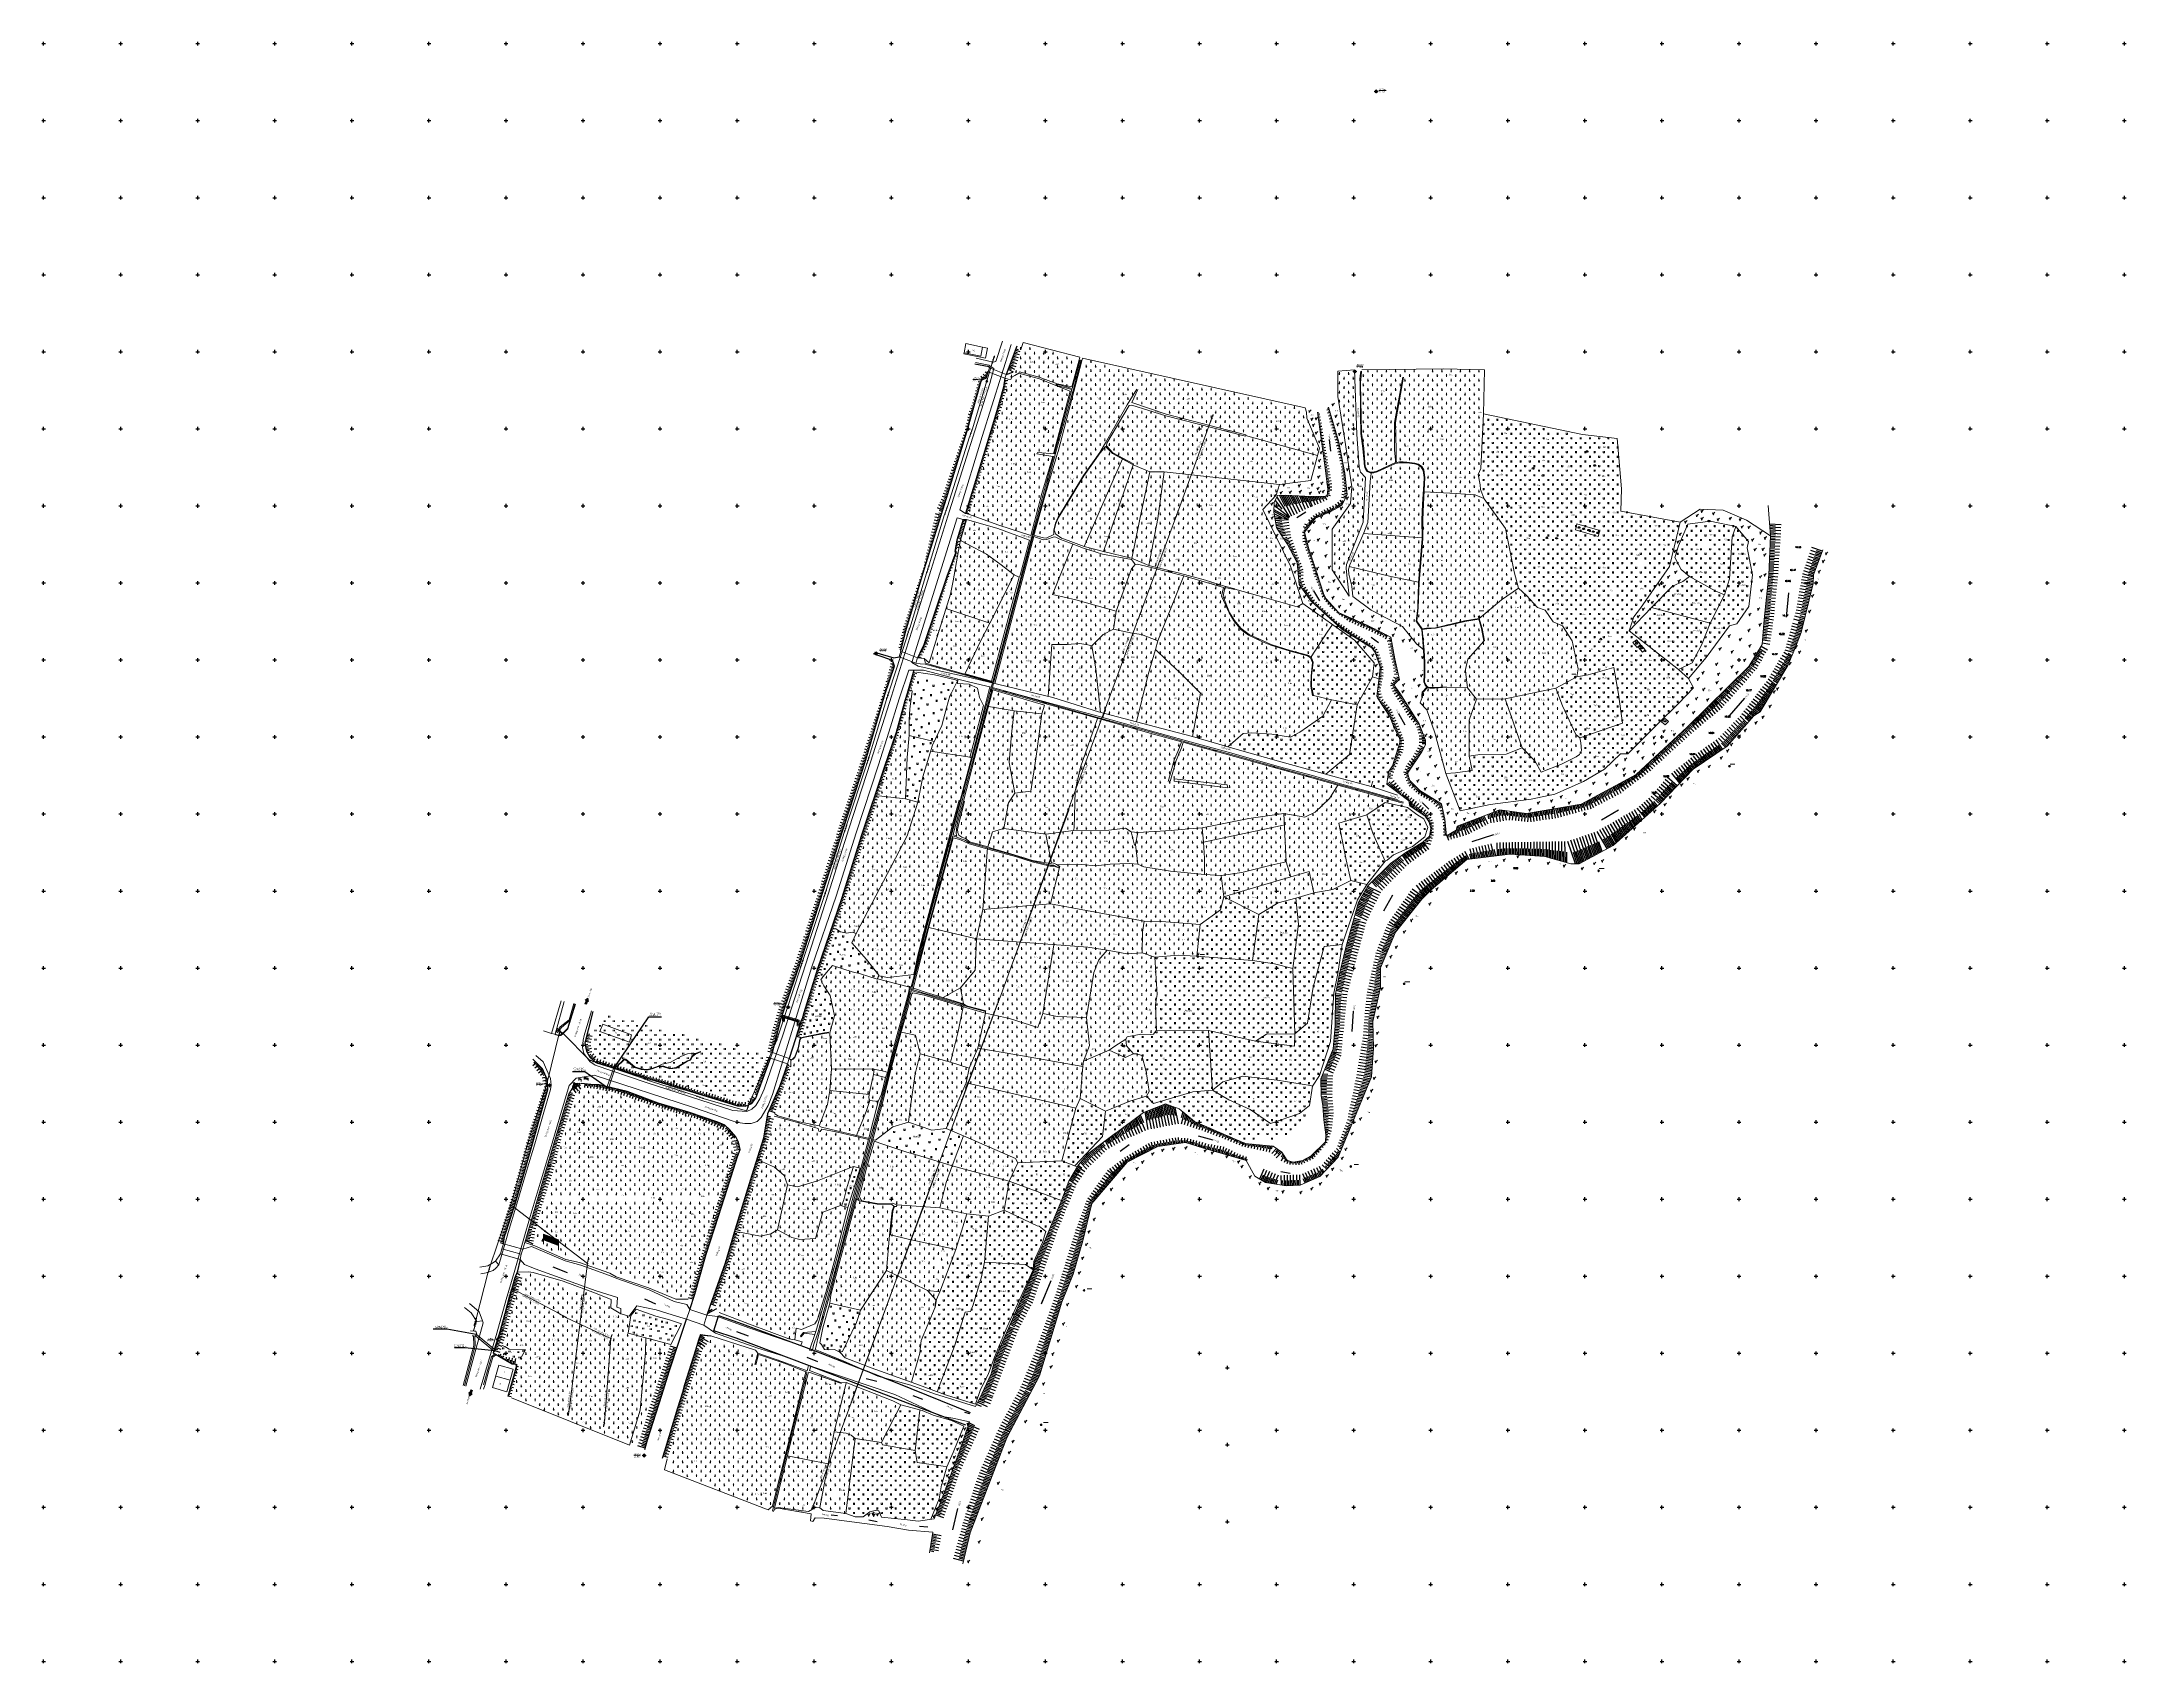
# Model space of a CAD drawing. Header units: metres. Extents: x 585499 to 586851, y 1565849 to 1566901.
import ezdxf
from ezdxf.enums import TextEntityAlignment as Align

# ---------------------------------------------------------------- set-up
doc = ezdxf.new("R2010")
doc.units = ezdxf.units.M
doc.linetypes.add('ACAD_ISO02W100', pattern=[15, 12, -3])
for name, color, linetype, lineweight in [('59', 7, 'Continuous', 0), ('cau cong', 172, 'Continuous', 0), ('chem', 50, 'Continuous', 0), ('Coso', 7, 'Continuous', 0), ('DAUGACH', 7, 'Continuous', 0), ('dct', 7, 'Continuous', 0), ('duong bo', 97, 'Continuous', 0), ('duong nhua-bt', 10, 'Continuous', 0), ('Ghi chu', 2, 'Continuous', 5), ('KHOI_500', 3, 'Continuous', 0), ('KHUNGLUOITOADO', 7, 'Continuous', 0), ('mo', 111, 'Continuous', 0), ('muong xay', 90, 'Continuous', 0), ('NHA', 220, 'Continuous', 0), ('ten', 90, 'Continuous', 0), ('text', 7, 'Continuous', 0), ('ThucVat', 90, 'Continuous', 0), ('thuy van', 111, 'Continuous', 0), ('tuong xay', 172, 'Continuous', 0), ('VUONG', 2, 'Continuous', 0), ('đuongdien', 2, 'Continuous', 0)]:
    doc.layers.add(name, color=color, linetype=linetype, lineweight=lineweight)
for name, color, linetype in [('caodo', 251, 'Continuous'), ('CTL', 165, 'Continuous'), ('Diem', 7, 'Continuous'), ('DO', 1, 'Continuous'), ('K_HUNG', 7, 'Continuous'), ('suoinhat', 4, 'Continuous'), ('taluy', 15, 'Continuous')]:
    doc.layers.add(name, color=color, linetype=linetype)
doc.styles.add('docao', font='romans.shx', dxfattribs={"height": 1, "bigfont": 'bigfont.shx'})
doc.styles.add('ghi chu', font='times.ttf', dxfattribs={"height": 1})
doc.styles.get("Standard").update_dxf_attribs({"font": 'simplex.shx'})
doc.styles.add('VNTIMEI', font='')
doc.styles.get('VNTIMEI').set_extended_font_data('.VnTime', italic=True)
doc.linetypes.add('B_DAP_CAO1', pattern='A,0.2,[130,ltypeshp.shx,S=0.75,R=0,X=0,Y=0.75],1.2,[130,ltypeshp.shx,S=0.25,R=0,X=0,Y=0.25],1', length=2.4)
doc.linetypes.add('B_DAP_CAO2', pattern='A,0.2,[130,ltypeshp.shx,S=0.75,R=0,X=0,Y=-0.75],1.2,[130,ltypeshp.shx,S=0.25,R=0,X=0,Y=-0.25],1', length=2.4)
doc.linetypes.add('FENCELINE2', pattern='A,0.25,-0.1,[132,ltypeshp.shx,S=0.1,R=0,X=-0.1,Y=0],-0.1,1', length=1.45)
doc.linetypes.add('TAluy-500', pattern='A,0.667,[130,ltypeshp.shx,S=-0.25,R=0,X=-0.25,Y=0.25],0.333', length=1)
doc.linetypes.add('TAluy-500N', pattern='A,0.667,[130,ltypeshp.shx,S=-0.25,R=0,X=0.25,Y=-0.25],0.333', length=1)
doc.dimstyles.get("Standard").update_dxf_attribs({"dimtxt": 0.18, "dimasz": 0.18, "dimexe": 0.18, "dimexo": 0.0625, "dimgap": 0.09, "dimtad": 0, "dimtih": 1, "dimtoh": 1, "dimdec": 4, "dimzin": 0, "dimdsep": 46, "dimtxsty": 'Standard', "dimcen": 0.09, "dimadec": 0, "dimazin": 0, "dimtfac": 1, "dimtdec": 4, "dimtofl": 0, "dimtmove": 0, "dimatfit": 3, "dimfxl": 1, "dimtolj": 1, "dimtzin": 0, "dimarcsym": 0})
pattern_1 = [(45, (-0.075, 0), (-0.088388347648, 0.088388347648), [])]

# ---------------------------------------------------------------- blocks, each defined once
blk = doc.blocks.new('cdct')
at = {"layer": 'Ghi chu'}
for points in [[(-0.9, 0), (-11.2, 0)], [(-8.2, -0.7), (-10, 0), (-8.2, 0.7)], [(-5.3, -0.7), (-7.1, 0), (-5.3, 0.7)], [(0.9, 0), (11.2, 0)], [(5.3, -0.7), (7.1, 0), (5.3, 0.7)], [(8.2, -0.7), (10, 0), (8.2, 0.7)]]:
    blk.add_lwpolyline(points, dxfattribs=at)
blk.add_circle((0, 0), 0.947, dxfattribs=at)
blk = doc.blocks.new('ẻw')
at = {"layer": 'Ghi chu'}
for p, q in [((570888.7, 2201189.7), (570889.4, 2201189.7)), ((570889, 2201189.7), (570889, 2201190.5))]:
    blk.add_line(p, q, dxfattribs=at)
blk.add_arc((570889, 2201189.9), 0.771, 344.9188, 195.0812, dxfattribs=at)
blk = doc.blocks.new('fdsa')
at = {"layer": 'ThucVat', "color": 8}
for p, q in [((586981.4, 1565460), (586981.4, 1565459)), ((586982.1, 1565460), (586982.1, 1565459))]:
    blk.add_line(p, q, dxfattribs=at)
blk.add_lwpolyline([(586981.3, 1565459), (586982.2, 1565459)], dxfattribs=at)
blk = doc.blocks.new('aa')
at = {"layer": 'ThucVat', "color": 8}
for p, q in [((586849.3, 1565409.6), (586849.3, 1565410.9)), ((586849.3, 1565409.6), (586849, 1565410)), ((586849, 1565409.4), (586849.6, 1565409.4)), ((586849.3, 1565409.6), (586849.6, 1565410))]:
    blk.add_line(p, q, dxfattribs=at)
blk = doc.blocks.new('dcs')
at = {"layer": 'ThucVat', "color": 8}
for points in [[(587828.6, 1565298.1), (587828.6, 1565297.1)], [(587829.4, 1565298.1), (587829.4, 1565297.1)]]:
    blk.add_lwpolyline(points, dxfattribs=at)
blk = doc.blocks.new('tre')
at = {"layer": 'Ghi chu', "color": 8}
blk.add_line((-0.5, 2.2), (0, 2.2), dxfattribs=at)
at = {"layer": 'Ghi chu'}
blk.add_line((-0.8, 0), (0, 0), dxfattribs=at)
at = {"layer": 'Ghi chu', "color": 8}
for centre, major_axis, start_param, end_param in [((-4.8, 1.6), (3.08, 3.08), 5.627469, 6.498728), ((-7.9, 0.7), (-5.02, 5.02), 3.830367, 4.628632), ((7.6, 0.3), (-5.53, 5.53), -0.284539, 0.544452), ((12.6, -2.1), (-9.02, 9.02), -0.027251, 0.620222)]:
    blk.add_ellipse(centre, major_axis=major_axis, ratio=1, start_param=start_param, end_param=end_param, dxfattribs=at)
blk = doc.blocks.new('m_betong')
at = {"layer": 'DAUGACH'}
for p, q in [((-0.0018, 0), (-0.001, 0)), ((0, 0.001), (0, 0.0018)), ((0.001, 0), (0.0018, 0)), ((0, -0.0018), (0, -0.001))]:
    blk.add_line(p, q, dxfattribs=at)
at = {"layer": 'VUONG', "color": 6}
for p, q in [((-0.0009, -0.0009), (-0.0009, 0.0009)), ((-0.0009, -0.0009), (-0.0009, 0.0009)), ((-0.0008, -0.0009), (-0.0008, 0.0009)), ((-0.0008, -0.0009), (-0.0008, 0.0009)), ((-0.0007, -0.0009), (-0.0007, 0.0009)), ((-0.0007, -0.0009), (-0.0007, 0.0009)), ((-0.0006, -0.0009), (-0.0006, 0.0009)), ((-0.0006, -0.0009), (-0.0006, 0.0009)), ((-0.0005, -0.0009), (-0.0005, 0.0009)), ((-0.0005, -0.0009), (-0.0005, 0.0009)), ((-0.0005, -0.0009), (-0.0005, 0.0009)), ((-0.0004, -0.0009), (-0.0004, 0.0009)), ((-0.0004, -0.0009), (-0.0004, 0.0009)), ((-0.0003, -0.0009), (-0.0003, 0.0009)), ((-0.0003, -0.0009), (-0.0003, 0.0009)), ((-0.0002, -0.0009), (-0.0002, 0.0009)), ((-0.0002, 0.0001), (-0.0002, 0.0009)), ((-0.0002, 0.0009), (-0.0002, -0.0009)), ((-0.0001, 0.0002), (-0.0001, 0.0009)), ((-0.0001, 0.0002), (-0.0001, 0.0009)), ((-0.0001, 0.0002), (-0.0001, 0.0009)), ((0, 0.0002), (0, 0.0009)), ((0, 0.0002), (0, 0.0009)), ((0.0001, 0.0002), (0.0001, 0.0009)), ((0.0001, 0.0002), (0.0001, 0.0009)), ((0.0002, -0.0009), (0.0002, 0.0009)), ((0.0002, 0.0001), (0.0002, 0.0009)), ((0.0003, -0.0009), (0.0003, 0.0009)), ((0.0003, -0.0009), (0.0003, 0.0009)), ((0.0003, -0.0009), (0.0003, 0.0009)), ((0.0004, -0.0009), (0.0004, 0.0009)), ((0.0004, -0.0009), (0.0004, 0.0009)), ((0.0005, -0.0009), (0.0005, 0.0009)), ((0.0005, -0.0009), (0.0005, 0.0009)), ((0.0006, -0.0009), (0.0006, 0.0009)), ((0.0006, -0.0009), (0.0006, 0.0009)), ((0.0007, -0.0009), (0.0007, 0.0009)), ((0.0007, -0.0009), (0.0007, 0.0009)), ((0.0007, -0.0009), (0.0007, 0.0009)), ((0.0008, -0.0009), (0.0008, 0.0009)), ((0.0008, -0.0009), (0.0008, 0.0009)), ((0.0009, -0.0009), (0.0009, 0.0009)), ((-0.0002, -0.0001), (-0.0002, -0.0009)), ((-0.0001, -0.0002), (-0.0001, -0.0009)), ((-0.0001, -0.0002), (-0.0001, -0.0009)), ((0, -0.0002), (0, -0.0009)), ((0, -0.0002), (0, -0.0009)), ((0.0001, -0.0002), (0.0001, -0.0009)), ((0.0001, -0.0002), (0.0001, -0.0009)), ((0.0002, -0.0001), (0.0002, -0.0009))]:
    blk.add_line(p, q, dxfattribs=at)
blk.add_lwpolyline([(-0.0009, -0.0009), (0.0009, -0.0009), (0.0009, 0.0009), (-0.0009, 0.0009)], close=True, dxfattribs=at)
blk.add_circle((0, 0), 0.000204, dxfattribs=at)
blk = doc.blocks.new('02')
at = {"layer": '59', "color": 6, "linetype": 'Continuous'}
for p, q in [((0, 3.3), (-2.5, -1.7)), ((0, 3.3), (2.5, -1.7)), ((-2.5, -1.7), (2.5, -1.7))]:
    blk.add_line(p, q, dxfattribs=at)
blk.add_circle((0, 0), 0.2, dxfattribs=at)
blk = doc.blocks.new('06')
at = {"layer": '59', "color": 6, "linetype": 'Continuous'}
for p, q in [((1.6, -1.6), (-1.6, 1.6)), ((-1.6, -1.6), (1.5, 1.6))]:
    blk.add_line(p, q, dxfattribs=at)
blk.add_circle((0, 0), 2.2, dxfattribs=at)
blk = doc.blocks.new('DCAS')
at = {"layer": 'KHUNGLUOITOADO'}
h = blk.add_hatch(dxfattribs=at)
h.set_pattern_fill('ANSI36', color=256, scale=0.5, style=0)
h.set_pattern_definition([(45, (292928.63504, 783141.0262), (0.033145630368, 0.1215339780164), [0.15625, -0.03125, 0, -0.03125])])
h.paths.add_polyline_path([(585857.5, 1566282.7), (585855.4, 1566281.3), (585856, 1566280.4), (585858.1, 1566281.9), (585858.1, 1566281.1), (585859.1, 1566283.2), (585856.8, 1566283)])
for points in [[(585855.4, 1566281.3), (585857.5, 1566282.7)], [(585856, 1566280.4), (585855.4, 1566281.3)], [(585856, 1566280.4), (585858.1, 1566281.9)], [(585859.1, 1566283.2), (585856.8, 1566283), (585857.5, 1566282.7)], [(585859.1, 1566283.2), (585858.1, 1566281.1), (585858.1, 1566281.9)]]:
    blk.add_lwpolyline(points, dxfattribs=at)
blk = doc.blocks.new('hhfgffd')
at = {"layer": 'DO', "color": 8, "const_width": 0.5}
blk.add_lwpolyline([(-1.3, 408.4), (0, 0)], dxfattribs=at)
at = {"layer": 'suoinhat', "color": 8}
for points in [[(-100.1, 21.5), (-86.4, 21.9), (-67.2, 21.9), (-35.3, 21.8), (23.5, 21), (74.8, 19.5)], [(75.1, 10.7), (46.1, 10.9), (3.5, 11.2), (-33.4, 11.5), (-84.4, 11.8), (-99.7, 11.2), (-100.1, 21.4)]]:
    blk.add_lwpolyline(points, dxfattribs=at)

msp = doc.modelspace()

# ---------------------------------------------------------------- hatches: boundary and pattern name
at = {"layer": 'KHOI_500'}
h = msp.add_hatch(dxfattribs=at)
h.set_pattern_fill('ANSI31', color=8, style=0)
h.set_pattern_definition(pattern_1)
h.paths.add_polyline_path([(585848.8, 1566227.4), (585848.8, 1566227.9), (585847.2, 1566228.6), (585847.2, 1566228.1)])
h = msp.add_hatch(dxfattribs=at)
h.set_pattern_fill('ANSI31', color=8, style=0)
h.set_pattern_definition(pattern_1)
h.paths.add_polyline_path([(585850.7, 1566229.2), (585850.7, 1566228.2), (585853.2, 1566227.6), (585853.2, 1566228.6)])
h = msp.add_hatch(dxfattribs=at)
h.set_pattern_fill('ANSI31', color=8, style=0)
h.set_pattern_definition(pattern_1)
h.paths.add_polyline_path([(585824.3, 1566127.3), (585824.3, 1566123.6), (585834.1, 1566119.9), (585834.1, 1566123.5)])

# ---------------------------------------------------------------- linework, layer by layer
at = {"layer": 'cau cong', "color": 8, "elevation": 14.2}
for points in [[(586113.7, 1566689.5), (586124.6, 1566685.3), (586123.7, 1566682.8), (586112.9, 1566687), (586113.7, 1566689.5)], [(586056.2, 1566505.6), (586067, 1566501.3), (586065.9, 1566497.9), (586055.1, 1566502.1), (586056.2, 1566505.6)], [(585870.1, 1566236), (585865.5, 1566222.4)], [(585871.1, 1566235.7), (585866.4, 1566222)], [(585809.9, 1566114.2), (585809.1, 1566110.9), (585796.5, 1566114.6), (585797.3, 1566117.8)], [(585780.9, 1566062.2), (585780.3, 1566061.4)], [(585780.3, 1566061.4), (585792.5, 1566051.2)], [(585780.9, 1566062.2), (585793.1, 1566052)], [(585793.1, 1566052), (585792.5, 1566051.2)]]:
    msp.add_lwpolyline(points, dxfattribs=at)
for points in [[(585972.8, 1566245.1), (585983.8, 1566241.4), (585982.7, 1566237.8), (585971.7, 1566241.6)], [(585810.9, 1566117.5), (585809.9, 1566114.2), (585797.3, 1566117.8), (585798.3, 1566121)]]:
    msp.add_lwpolyline(points, close=True, dxfattribs=at)
at = {"layer": 'cau cong', "color": 8}
for centre, ratio in [((585870.6, 1566235.9, 14.2), 0.202864), ((585866, 1566222.2, 14.2), 0.27096)]:
    msp.add_ellipse(centre, major_axis=(-0.474, 0.16), ratio=ratio, dxfattribs=at)
at = {"layer": 'chem', "color": 8}
for p, q in [((586431.4, 1566531.8), (586434.5, 1566531.8)), ((586494.2, 1566490.8), (586491.4, 1566490.8)), ((586594.2, 1566432.4), (586597.2, 1566432.4)), ((586509.2, 1566364.6), (586512.4, 1566364.6)), ((586250.3, 1566308.8), (586253.2, 1566308.8)), ((586383.1, 1566291.1), (586386.3, 1566291.1)), ((586350.2, 1566172.5), (586353.1, 1566172.5)), ((586177.1, 1566091.8), (586180.1, 1566091.8)), ((586148.7, 1566005), (586151.7, 1566005))]:
    msp.add_line(p, q, dxfattribs=at)
at = {"layer": 'CTL', "color": 8}
for p, q in [((586128.7, 1566696.3, 14.2), (586130.4, 1566695.8, 14.2)), ((586128.7, 1566696.3, 14.2), (586130.4, 1566695.8, 14.2)), ((586129.1, 1566697.2, 14.2), (586132.3, 1566696.3, 14.2)), ((586129.1, 1566697.2, 14.2), (586132.3, 1566696.3, 14.2)), ((586129.4, 1566698.1, 14.2), (586131, 1566697.7, 14.2)), ((586129.4, 1566698.1, 14.2), (586131, 1566697.7, 14.2)), ((586129.8, 1566699.1, 14.2), (586132.9, 1566698.2, 14.2)), ((586129.8, 1566699.1, 14.2), (586132.9, 1566698.2, 14.2)), ((586130.1, 1566700, 14.2), (586131.6, 1566699.6, 14.2)), ((586130.1, 1566700, 14.2), (586131.6, 1566699.6, 14.2)), ((586130.5, 1566701, 14.2), (586133.4, 1566700.1, 14.2)), ((586130.5, 1566701, 14.2), (586133.4, 1566700.1, 14.2)), ((586130.8, 1566701.9, 14.2), (586132.3, 1566701.5, 14.2)), ((586130.8, 1566701.9, 14.2), (586132.3, 1566701.5, 14.2)), ((586108.9, 1566681.8, 14.2), (586107, 1566682.3, 14.2)), ((586108.9, 1566681.8, 14.2), (586107, 1566682.3, 14.2)), ((586109.9, 1566682.4, 14.2), (586108.1, 1566683.9, 14.2)), ((586109.9, 1566682.4, 14.2), (586108.1, 1566683.9, 14.2)), ((586108.9, 1566681.9, 14.2), (586108.2, 1566682.5, 14.2)), ((586108.9, 1566681.9, 14.2), (586108.2, 1566682.5, 14.2)), ((586111.7, 1566683.4, 14.2), (586109.5, 1566685.4, 14.2)), ((586111.7, 1566683.4, 14.2), (586109.5, 1566685.4, 14.2)), ((586111, 1566682.7, 14.2), (586109.9, 1566683.7, 14.2)), ((586111, 1566682.7, 14.2), (586109.9, 1566683.7, 14.2)), ((586112.4, 1566685.5, 14.2), (586110.8, 1566686.9, 14.2)), ((586112.4, 1566685.5, 14.2), (586110.8, 1566686.9, 14.2)), ((586112, 1566684.4, 14.2), (586111.1, 1566685.3, 14.2)), ((586112, 1566684.4, 14.2), (586111.1, 1566685.3, 14.2)), ((586112.7, 1566686.5, 14.2), (586112.1, 1566687.1, 14.2)), ((586112.7, 1566686.5, 14.2), (586112.1, 1566687.1, 14.2)), ((586125.8, 1566688.6, 14.2), (586129, 1566686.9, 14.2)), ((586125.8, 1566688.6, 14.2), (586129, 1566686.9, 14.2)), ((586126.2, 1566689.5, 14.2), (586127.8, 1566688.6, 14.2)), ((586126.2, 1566689.5, 14.2), (586127.8, 1566688.6, 14.2)), ((586126.5, 1566690.4, 14.2), (586130, 1566688.6, 14.2)), ((586126.5, 1566690.4, 14.2), (586130, 1566688.6, 14.2)), ((586126.6, 1566690.6, 14.2), (586128.5, 1566690.1, 14.2)), ((586126.6, 1566690.6, 14.2), (586128.5, 1566690.1, 14.2)), ((586127, 1566691.6, 14.2), (586130.7, 1566690.5, 14.2)), ((586127, 1566691.6, 14.2), (586130.7, 1566690.5, 14.2)), ((586127.3, 1566692.5, 14.2), (586129.1, 1566692, 14.2)), ((586127.3, 1566692.5, 14.2), (586129.1, 1566692, 14.2)), ((586127.7, 1566693.4, 14.2), (586131.2, 1566692.4, 14.2)), ((586127.7, 1566693.4, 14.2), (586131.2, 1566692.4, 14.2)), ((586128, 1566694.4, 14.2), (586129.8, 1566693.9, 14.2)), ((586128, 1566694.4, 14.2), (586129.8, 1566693.9, 14.2)), ((586128.4, 1566695.3, 14.2), (586131.8, 1566694.3, 14.2)), ((586128.4, 1566695.3, 14.2), (586131.8, 1566694.3, 14.2)), ((586104.7, 1566668.4, 14.2), (586103.3, 1566668.8, 14.2)), ((586104.7, 1566668.4, 14.2), (586103.3, 1566668.8, 14.2)), ((586105.3, 1566670.3, 14.2), (586103.8, 1566670.7, 14.2)), ((586105.3, 1566670.3, 14.2), (586103.8, 1566670.7, 14.2)), ((586105, 1566669.4, 14.2), (586104.3, 1566669.6, 14.2)), ((586105, 1566669.4, 14.2), (586104.3, 1566669.6, 14.2)), ((586105.8, 1566672.3, 14.2), (586104.4, 1566672.7, 14.2)), ((586105.8, 1566672.3, 14.2), (586104.4, 1566672.7, 14.2)), ((586105.6, 1566671.3, 14.2), (586104.8, 1566671.5, 14.2)), ((586105.6, 1566671.3, 14.2), (586104.8, 1566671.5, 14.2)), ((586106.4, 1566674.2, 14.2), (586104.9, 1566674.6, 14.2)), ((586106.4, 1566674.2, 14.2), (586104.9, 1566674.6, 14.2)), ((586106.9, 1566676.1, 14.2), (586105.4, 1566676.5, 14.2)), ((586106.9, 1566676.1, 14.2), (586105.4, 1566676.5, 14.2)), ((586106.1, 1566673.2, 14.2), (586105.4, 1566673.4, 14.2)), ((586106.1, 1566673.2, 14.2), (586105.4, 1566673.4, 14.2)), ((586106.6, 1566675.2, 14.2), (586105.9, 1566675.4, 14.2)), ((586106.6, 1566675.2, 14.2), (586105.9, 1566675.4, 14.2)), ((586107.4, 1566678.1, 14.2), (586106, 1566678.5, 14.2)), ((586107.4, 1566678.1, 14.2), (586106, 1566678.5, 14.2)), ((586107.2, 1566677.1, 14.2), (586106.4, 1566677.3, 14.2)), ((586107.2, 1566677.1, 14.2), (586106.4, 1566677.3, 14.2)), ((586108, 1566680, 14.2), (586106.5, 1566680.4, 14.2)), ((586108, 1566680, 14.2), (586106.5, 1566680.4, 14.2)), ((586107.7, 1566679, 14.2), (586107, 1566679.2, 14.2)), ((586107.7, 1566679, 14.2), (586107, 1566679.2, 14.2)), ((586108.3, 1566680.9, 14.2), (586107.5, 1566681.1, 14.2)), ((586108.3, 1566680.9, 14.2), (586107.5, 1566681.1, 14.2)), ((586120.5, 1566669.2, 14.2), (586121.6, 1566668.9, 14.2)), ((586120.5, 1566669.2, 14.2), (586121.6, 1566668.9, 14.2)), ((586120.8, 1566670.2, 14.2), (586122.9, 1566669.6, 14.2)), ((586120.8, 1566670.2, 14.2), (586122.9, 1566669.6, 14.2)), ((586121.1, 1566671.1, 14.2), (586122.1, 1566670.8, 14.2)), ((586121.1, 1566671.1, 14.2), (586122.1, 1566670.8, 14.2)), ((586121.3, 1566672.1, 14.2), (586123.4, 1566671.5, 14.2)), ((586121.3, 1566672.1, 14.2), (586123.4, 1566671.5, 14.2)), ((586121.6, 1566673, 14.2), (586122.6, 1566672.8, 14.2)), ((586121.6, 1566673, 14.2), (586122.6, 1566672.8, 14.2)), ((586121.8, 1566674, 14.2), (586124, 1566673.4, 14.2)), ((586121.8, 1566674, 14.2), (586124, 1566673.4, 14.2)), ((586122.1, 1566675, 14.2), (586123.2, 1566674.7, 14.2)), ((586122.1, 1566675, 14.2), (586123.2, 1566674.7, 14.2)), ((586122.4, 1566675.9, 14.2), (586124.5, 1566675.4, 14.2)), ((586122.6, 1566676.7, 14.2), (586123.6, 1566676.5, 14.2)), ((586122.6, 1566676.7, 14.2), (586123.6, 1566676.5, 14.2)), ((586122.8, 1566677.7, 14.2), (586124.9, 1566677.3, 14.2)), ((586122.8, 1566677.7, 14.2), (586124.9, 1566677.3, 14.2)), ((586123, 1566678.7, 14.2), (586124, 1566678.5, 14.2)), ((586123, 1566678.7, 14.2), (586124, 1566678.5, 14.2)), ((586123.1, 1566679.7, 14.2), (586125.2, 1566679.3, 14.2)), ((586123.1, 1566679.7, 14.2), (586125.2, 1566679.3, 14.2)), ((586123.3, 1566680.6, 14.2), (586124.4, 1566680.5, 14.2)), ((586123.3, 1566680.6, 14.2), (586124.4, 1566680.5, 14.2)), ((586123.5, 1566681.6, 14.2), (586125.6, 1566681.3, 14.2)), ((586123.5, 1566681.6, 14.2), (586125.6, 1566681.3, 14.2)), ((586101, 1566655.1, 14.2), (586099.2, 1566655.5, 14.2)), ((586101, 1566655.1, 14.2), (586099.2, 1566655.5, 14.2)), ((586101.5, 1566657, 14.2), (586099.6, 1566657.4, 14.2)), ((586101.5, 1566657, 14.2), (586099.6, 1566657.4, 14.2)), ((586102, 1566658.6, 14.2), (586100, 1566659.4, 14.2)), ((586102, 1566658.6, 14.2), (586100, 1566659.4, 14.2)), ((586101.3, 1566656, 14.2), (586100.3, 1566656.2, 14.2)), ((586101.3, 1566656, 14.2), (586100.3, 1566656.2, 14.2)), ((586102.5, 1566660.6, 14.2), (586100.8, 1566661.2, 14.2)), ((586102.5, 1566660.6, 14.2), (586100.8, 1566661.2, 14.2)), ((586101.8, 1566658, 14.2), (586100.8, 1566658.2, 14.2)), ((586101.8, 1566658, 14.2), (586100.8, 1566658.2, 14.2)), ((586102.3, 1566659.6, 14.2), (586101.3, 1566659.9, 14.2)), ((586102.3, 1566659.6, 14.2), (586101.3, 1566659.9, 14.2)), ((586103.1, 1566662.5, 14.2), (586101.5, 1566663.1, 14.2)), ((586103.1, 1566662.5, 14.2), (586101.5, 1566663.1, 14.2)), ((586102.8, 1566661.5, 14.2), (586102, 1566661.8, 14.2)), ((586102.8, 1566661.5, 14.2), (586102, 1566661.8, 14.2)), ((586103.6, 1566664.4, 14.2), (586102.2, 1566665, 14.2)), ((586103.6, 1566664.4, 14.2), (586102.2, 1566665, 14.2)), ((586103.4, 1566663.5, 14.2), (586102.6, 1566663.7, 14.2)), ((586103.4, 1566663.5, 14.2), (586102.6, 1566663.7, 14.2)), ((586104.2, 1566666.5, 14.2), (586102.8, 1566666.9, 14.2)), ((586104.2, 1566666.5, 14.2), (586102.8, 1566666.9, 14.2)), ((586103.9, 1566665.5, 14.2), (586103.2, 1566665.7, 14.2)), ((586103.9, 1566665.5, 14.2), (586103.2, 1566665.7, 14.2)), ((586104.5, 1566667.5, 14.2), (586103.8, 1566667.7, 14.2)), ((586104.5, 1566667.5, 14.2), (586103.8, 1566667.7, 14.2)), ((586116.5, 1566654.9, 14.2), (586118.3, 1566654.3, 14.2)), ((586116.5, 1566654.9, 14.2), (586118.3, 1566654.3, 14.2)), ((586116.8, 1566655.8, 14.2), (586117.7, 1566655.5, 14.2)), ((586116.8, 1566655.8, 14.2), (586117.7, 1566655.5, 14.2)), ((586117, 1566656.8, 14.2), (586119, 1566656.2, 14.2)), ((586117, 1566656.8, 14.2), (586119, 1566656.2, 14.2)), ((586117.3, 1566657.8, 14.2), (586118.3, 1566657.4, 14.2)), ((586117.3, 1566657.8, 14.2), (586118.3, 1566657.4, 14.2)), ((586117.6, 1566658.7, 14.2), (586119.6, 1566658.1, 14.2)), ((586117.6, 1566658.7, 14.2), (586119.6, 1566658.1, 14.2)), ((586117.9, 1566659.7, 14.2), (586118.9, 1566659.3, 14.2)), ((586117.9, 1566659.7, 14.2), (586118.9, 1566659.3, 14.2)), ((586118.2, 1566660.6, 14.2), (586120.2, 1566660, 14.2)), ((586118.2, 1566660.6, 14.2), (586120.2, 1566660, 14.2)), ((586118.5, 1566661.6, 14.2), (586119.5, 1566661.2, 14.2)), ((586118.5, 1566661.6, 14.2), (586119.5, 1566661.2, 14.2)), ((586118.7, 1566662.4, 14.2), (586120.9, 1566661.9, 14.2)), ((586118.7, 1566662.4, 14.2), (586120.9, 1566661.9, 14.2)), ((586119, 1566663.4, 14.2), (586120, 1566663.1, 14.2)), ((586119, 1566663.4, 14.2), (586120, 1566663.1, 14.2)), ((586119.2, 1566664.4, 14.2), (586121.4, 1566663.8, 14.2)), ((586119.2, 1566664.4, 14.2), (586121.4, 1566663.8, 14.2)), ((586119.5, 1566665.3, 14.2), (586120.6, 1566665, 14.2)), ((586119.5, 1566665.3, 14.2), (586120.6, 1566665, 14.2)), ((586119.8, 1566666.3, 14.2), (586121.9, 1566665.7, 14.2)), ((586119.8, 1566666.3, 14.2), (586121.9, 1566665.7, 14.2)), ((586120, 1566667.3, 14.2), (586121.1, 1566667, 14.2)), ((586120, 1566667.3, 14.2), (586121.1, 1566667, 14.2)), ((586120.3, 1566668.2, 14.2), (586122.4, 1566667.7, 14.2)), ((586120.3, 1566668.2, 14.2), (586122.4, 1566667.7, 14.2)), ((586097, 1566641.5, 14.2), (586095.5, 1566642, 14.2)), ((586097, 1566641.5, 14.2), (586095.5, 1566642, 14.2)), ((586097.6, 1566643.4, 14.2), (586096.1, 1566643.9, 14.2)), ((586097.6, 1566643.4, 14.2), (586096.1, 1566643.9, 14.2)), ((586097.3, 1566642.4, 14.2), (586096.5, 1566642.7, 14.2)), ((586097.3, 1566642.4, 14.2), (586096.5, 1566642.7, 14.2)), ((586098.2, 1566645.3, 14.2), (586096.8, 1566645.8, 14.2)), ((586098.2, 1566645.3, 14.2), (586096.8, 1566645.8, 14.2)), ((586097.9, 1566644.3, 14.2), (586097.2, 1566644.6, 14.2)), ((586097.9, 1566644.3, 14.2), (586097.2, 1566644.6, 14.2)), ((586098.8, 1566647.2, 14.2), (586097.4, 1566647.7, 14.2)), ((586098.8, 1566647.2, 14.2), (586097.4, 1566647.7, 14.2)), ((586098.5, 1566646.3, 14.2), (586097.8, 1566646.5, 14.2)), ((586098.5, 1566646.3, 14.2), (586097.8, 1566646.5, 14.2)), ((586099.4, 1566649.3, 14.2), (586097.9, 1566649.6, 14.2)), ((586099.4, 1566649.3, 14.2), (586097.9, 1566649.6, 14.2)), ((586099.9, 1566651.2, 14.2), (586098.3, 1566651.6, 14.2)), ((586099.9, 1566651.2, 14.2), (586098.3, 1566651.6, 14.2)), ((586099.1, 1566648.3, 14.2), (586098.4, 1566648.5, 14.2)), ((586099.1, 1566648.3, 14.2), (586098.4, 1566648.5, 14.2)), ((586100.5, 1566653.1, 14.2), (586098.7, 1566653.5, 14.2)), ((586100.5, 1566653.1, 14.2), (586098.7, 1566653.5, 14.2)), ((586099.7, 1566650.2, 14.2), (586098.9, 1566650.4, 14.2)), ((586099.7, 1566650.2, 14.2), (586098.9, 1566650.4, 14.2)), ((586100.2, 1566652.2, 14.2), (586099.4, 1566652.4, 14.2)), ((586100.2, 1566652.2, 14.2), (586099.4, 1566652.4, 14.2)), ((586100.7, 1566654.1, 14.2), (586099.8, 1566654.3, 14.2)), ((586100.7, 1566654.1, 14.2), (586099.8, 1566654.3, 14.2)), ((586112.4, 1566641.4, 14.2), (586114, 1566640.9, 14.2)), ((586112.4, 1566641.4, 14.2), (586114, 1566640.9, 14.2)), ((586112.7, 1566642.4, 14.2), (586113.5, 1566642.1, 14.2)), ((586112.7, 1566642.4, 14.2), (586113.5, 1566642.1, 14.2)), ((586113, 1566643.3, 14.2), (586114.6, 1566642.9, 14.2)), ((586113, 1566643.3, 14.2), (586114.6, 1566642.9, 14.2)), ((586113.3, 1566644.3, 14.2), (586114.1, 1566644.1, 14.2)), ((586113.3, 1566644.3, 14.2), (586114.1, 1566644.1, 14.2)), ((586113.6, 1566645.3, 14.2), (586115.2, 1566644.8, 14.2)), ((586113.6, 1566645.3, 14.2), (586115.2, 1566644.8, 14.2)), ((586113.9, 1566646.3, 14.2), (586114.7, 1566646, 14.2)), ((586113.9, 1566646.3, 14.2), (586114.7, 1566646, 14.2)), ((586114.2, 1566647.2, 14.2), (586115.8, 1566646.7, 14.2)), ((586114.2, 1566647.2, 14.2), (586115.8, 1566646.7, 14.2)), ((586114.4, 1566648.2, 14.2), (586115.3, 1566647.9, 14.2)), ((586114.4, 1566648.2, 14.2), (586115.3, 1566647.9, 14.2)), ((586114.7, 1566649.1, 14.2), (586116.5, 1566648.6, 14.2)), ((586114.7, 1566649.1, 14.2), (586116.5, 1566648.6, 14.2)), ((586115, 1566650.1, 14.2), (586115.9, 1566649.8, 14.2)), ((586115, 1566650.1, 14.2), (586115.9, 1566649.8, 14.2)), ((586115.3, 1566651.1, 14.2), (586117.1, 1566650.5, 14.2)), ((586115.3, 1566651.1, 14.2), (586117.1, 1566650.5, 14.2)), ((586115.6, 1566652, 14.2), (586116.5, 1566651.7, 14.2)), ((586115.6, 1566652, 14.2), (586116.5, 1566651.7, 14.2)), ((586115.9, 1566653, 14.2), (586117.7, 1566652.4, 14.2)), ((586115.9, 1566653, 14.2), (586117.7, 1566652.4, 14.2)), ((586116.2, 1566653.9, 14.2), (586117.1, 1566653.6, 14.2)), ((586116.2, 1566653.9, 14.2), (586117.1, 1566653.6, 14.2)), ((586092.9, 1566628.1, 14.2), (586091, 1566628.7, 14.2)), ((586092.9, 1566628.1, 14.2), (586091, 1566628.7, 14.2)), ((586093.5, 1566630, 14.2), (586091.6, 1566630.6, 14.2)), ((586093.5, 1566630, 14.2), (586091.6, 1566630.6, 14.2)), ((586093.2, 1566629, 14.2), (586092.2, 1566629.4, 14.2)), ((586093.2, 1566629, 14.2), (586092.2, 1566629.4, 14.2)), ((586094.1, 1566631.9, 14.2), (586092.3, 1566632.5, 14.2)), ((586094.1, 1566631.9, 14.2), (586092.3, 1566632.5, 14.2)), ((586093.8, 1566631, 14.2), (586092.8, 1566631.3, 14.2)), ((586093.8, 1566631, 14.2), (586092.8, 1566631.3, 14.2)), ((586094.6, 1566633.8, 14.2), (586092.9, 1566634.4, 14.2)), ((586094.6, 1566633.8, 14.2), (586092.9, 1566634.4, 14.2)), ((586095.2, 1566635.7, 14.2), (586093.5, 1566636.3, 14.2)), ((586095.2, 1566635.7, 14.2), (586093.5, 1566636.3, 14.2)), ((586094.4, 1566632.9, 14.2), (586093.5, 1566633.2, 14.2)), ((586094.4, 1566632.9, 14.2), (586093.5, 1566633.2, 14.2)), ((586094.9, 1566634.8, 14.2), (586094.1, 1566635.1, 14.2)), ((586094.9, 1566634.8, 14.2), (586094.1, 1566635.1, 14.2)), ((586095.8, 1566637.6, 14.2), (586094.2, 1566638.2, 14.2)), ((586095.8, 1566637.6, 14.2), (586094.2, 1566638.2, 14.2)), ((586095.5, 1566636.7, 14.2), (586094.7, 1566637, 14.2)), ((586095.5, 1566636.7, 14.2), (586094.7, 1566637, 14.2)), ((586096.4, 1566639.6, 14.2), (586094.8, 1566640.1, 14.2)), ((586096.4, 1566639.6, 14.2), (586094.8, 1566640.1, 14.2)), ((586096.1, 1566638.6, 14.2), (586095.3, 1566638.9, 14.2)), ((586096.1, 1566638.6, 14.2), (586095.3, 1566638.9, 14.2)), ((586096.7, 1566640.5, 14.2), (586095.9, 1566640.8, 14.2)), ((586096.7, 1566640.5, 14.2), (586095.9, 1566640.8, 14.2)), ((586108.3, 1566628.1, 14.2), (586110, 1566627.5, 14.2)), ((586108.3, 1566628.1, 14.2), (586110, 1566627.5, 14.2)), ((586108.6, 1566629, 14.2), (586109.4, 1566628.8, 14.2)), ((586108.6, 1566629, 14.2), (586109.4, 1566628.8, 14.2)), ((586108.8, 1566630, 14.2), (586110.6, 1566629.5, 14.2)), ((586108.8, 1566630, 14.2), (586110.6, 1566629.5, 14.2)), ((586109.1, 1566630.9, 14.2), (586110, 1566630.7, 14.2)), ((586109.1, 1566630.9, 14.2), (586110, 1566630.7, 14.2)), ((586109.4, 1566631.9, 14.2), (586111.2, 1566631.4, 14.2)), ((586109.4, 1566631.9, 14.2), (586111.2, 1566631.4, 14.2)), ((586109.7, 1566632.8, 14.2), (586110.6, 1566632.6, 14.2)), ((586109.7, 1566632.8, 14.2), (586110.6, 1566632.6, 14.2)), ((586110, 1566633.8, 14.2), (586111.7, 1566633.3, 14.2)), ((586110, 1566633.8, 14.2), (586111.7, 1566633.3, 14.2)), ((586110.3, 1566634.7, 14.2), (586111.2, 1566634.5, 14.2)), ((586110.3, 1566634.7, 14.2), (586111.2, 1566634.5, 14.2)), ((586110.6, 1566635.7, 14.2), (586112.3, 1566635.2, 14.2)), ((586110.6, 1566635.7, 14.2), (586112.3, 1566635.2, 14.2)), ((586110.9, 1566636.7, 14.2), (586111.8, 1566636.4, 14.2)), ((586110.9, 1566636.7, 14.2), (586111.8, 1566636.4, 14.2)), ((586111.2, 1566637.6, 14.2), (586112.9, 1566637.1, 14.2)), ((586111.2, 1566637.6, 14.2), (586112.9, 1566637.1, 14.2)), ((586111.5, 1566638.6, 14.2), (586112.3, 1566638.3, 14.2)), ((586111.5, 1566638.6, 14.2), (586112.3, 1566638.3, 14.2)), ((586111.8, 1566639.5, 14.2), (586113.4, 1566639, 14.2)), ((586111.8, 1566639.5, 14.2), (586113.4, 1566639, 14.2)), ((586112.1, 1566640.5, 14.2), (586112.9, 1566640.2, 14.2)), ((586112.1, 1566640.5, 14.2), (586112.9, 1566640.2, 14.2)), ((586088.7, 1566614.7, 14.2), (586086.5, 1566615.5, 14.2)), ((586088.7, 1566614.7, 14.2), (586086.5, 1566615.5, 14.2)), ((586089.3, 1566616.6, 14.2), (586087.1, 1566617.4, 14.2)), ((586089.3, 1566616.6, 14.2), (586087.1, 1566617.4, 14.2)), ((586089.9, 1566618.5, 14.2), (586087.8, 1566619.3, 14.2)), ((586089.9, 1566618.5, 14.2), (586087.8, 1566619.3, 14.2)), ((586089, 1566615.7, 14.2), (586087.9, 1566616, 14.2)), ((586089, 1566615.7, 14.2), (586087.9, 1566616, 14.2)), ((586090.5, 1566620.4, 14.2), (586088.4, 1566621.2, 14.2)), ((586090.5, 1566620.4, 14.2), (586088.4, 1566621.2, 14.2)), ((586089.6, 1566617.6, 14.2), (586088.5, 1566617.9, 14.2)), ((586089.6, 1566617.6, 14.2), (586088.5, 1566617.9, 14.2)), ((586091.1, 1566622.4, 14.2), (586089, 1566623.1, 14.2)), ((586091.1, 1566622.4, 14.2), (586089, 1566623.1, 14.2)), ((586090.2, 1566619.5, 14.2), (586089.2, 1566619.8, 14.2)), ((586090.2, 1566619.5, 14.2), (586089.2, 1566619.8, 14.2)), ((586091.7, 1566624.3, 14.2), (586089.7, 1566624.9, 14.2)), ((586091.7, 1566624.3, 14.2), (586089.7, 1566624.9, 14.2)), ((586090.8, 1566621.4, 14.2), (586089.8, 1566621.8, 14.2)), ((586090.8, 1566621.4, 14.2), (586089.8, 1566621.8, 14.2)), ((586092.3, 1566626.2, 14.2), (586090.3, 1566626.8, 14.2)), ((586092.3, 1566626.2, 14.2), (586090.3, 1566626.8, 14.2)), ((586091.4, 1566623.3, 14.2), (586090.4, 1566623.7, 14.2)), ((586091.4, 1566623.3, 14.2), (586090.4, 1566623.7, 14.2)), ((586092, 1566625.2, 14.2), (586091, 1566625.6, 14.2)), ((586092, 1566625.2, 14.2), (586091, 1566625.6, 14.2)), ((586092.6, 1566627.1, 14.2), (586091.6, 1566627.5, 14.2)), ((586092.6, 1566627.1, 14.2), (586091.6, 1566627.5, 14.2)), ((586104.1, 1566614.7, 14.2), (586106, 1566614.1, 14.2)), ((586104.1, 1566614.7, 14.2), (586106, 1566614.1, 14.2)), ((586104.4, 1566615.6, 14.2), (586105.4, 1566615.4, 14.2)), ((586104.4, 1566615.6, 14.2), (586105.4, 1566615.4, 14.2)), ((586104.7, 1566616.6, 14.2), (586106.6, 1566616, 14.2)), ((586104.7, 1566616.6, 14.2), (586106.6, 1566616, 14.2)), ((586105, 1566617.5, 14.2), (586105.9, 1566617.3, 14.2)), ((586105, 1566617.5, 14.2), (586105.9, 1566617.3, 14.2)), ((586105.3, 1566618.5, 14.2), (586107.1, 1566618, 14.2)), ((586105.3, 1566618.5, 14.2), (586107.1, 1566618, 14.2)), ((586105.6, 1566619.5, 14.2), (586106.5, 1566619.2, 14.2)), ((586105.6, 1566619.5, 14.2), (586106.5, 1566619.2, 14.2)), ((586105.9, 1566620.4, 14.2), (586107.7, 1566619.9, 14.2)), ((586105.9, 1566620.4, 14.2), (586107.7, 1566619.9, 14.2)), ((586106.2, 1566621.4, 14.2), (586107.1, 1566621.1, 14.2)), ((586106.2, 1566621.4, 14.2), (586107.1, 1566621.1, 14.2)), ((586106.5, 1566622.3, 14.2), (586108.3, 1566621.8, 14.2)), ((586106.5, 1566622.3, 14.2), (586108.3, 1566621.8, 14.2)), ((586106.8, 1566623.3, 14.2), (586107.7, 1566623, 14.2)), ((586106.8, 1566623.3, 14.2), (586107.7, 1566623, 14.2)), ((586107.1, 1566624.2, 14.2), (586108.9, 1566623.7, 14.2)), ((586107.1, 1566624.2, 14.2), (586108.9, 1566623.7, 14.2)), ((586107.4, 1566625.2, 14.2), (586108.3, 1566624.9, 14.2)), ((586107.4, 1566625.2, 14.2), (586108.3, 1566624.9, 14.2)), ((586107.7, 1566626.1, 14.2), (586109.4, 1566625.6, 14.2)), ((586107.7, 1566626.1, 14.2), (586109.4, 1566625.6, 14.2)), ((586108, 1566627.1, 14.2), (586108.8, 1566626.8, 14.2)), ((586108, 1566627.1, 14.2), (586108.8, 1566626.8, 14.2)), ((586084.5, 1566600.9, 14.2), (586081.7, 1566602.4, 14.2)), ((586084.5, 1566600.9, 14.2), (586081.7, 1566602.4, 14.2)), ((586085.1, 1566602.9, 14.2), (586082.6, 1566604.1, 14.2)), ((586085.1, 1566602.9, 14.2), (586082.6, 1566604.1, 14.2)), ((586085.8, 1566605.2, 14.2), (586083.3, 1566606, 14.2)), ((586085.8, 1566605.2, 14.2), (586083.3, 1566606, 14.2)), ((586084.8, 1566601.9, 14.2), (586083.5, 1566602.6, 14.2)), ((586084.8, 1566601.9, 14.2), (586083.5, 1566602.6, 14.2)), ((586086.4, 1566607.1, 14.2), (586083.9, 1566607.9, 14.2)), ((586086.4, 1566607.1, 14.2), (586083.9, 1566607.9, 14.2)), ((586085.5, 1566604.2, 14.2), (586084.2, 1566604.6, 14.2)), ((586085.5, 1566604.2, 14.2), (586084.2, 1566604.6, 14.2)), ((586087, 1566609, 14.2), (586084.6, 1566609.8, 14.2)), ((586087, 1566609, 14.2), (586084.6, 1566609.8, 14.2)), ((586086.1, 1566606.1, 14.2), (586084.8, 1566606.5, 14.2)), ((586086.1, 1566606.1, 14.2), (586084.8, 1566606.5, 14.2)), ((586087.6, 1566610.9, 14.2), (586085.2, 1566611.7, 14.2)), ((586087.6, 1566610.9, 14.2), (586085.2, 1566611.7, 14.2)), ((586086.7, 1566608, 14.2), (586085.5, 1566608.4, 14.2)), ((586086.7, 1566608, 14.2), (586085.5, 1566608.4, 14.2)), ((586088.1, 1566612.8, 14.2), (586085.8, 1566613.6, 14.2)), ((586088.1, 1566612.8, 14.2), (586085.8, 1566613.6, 14.2)), ((586087.3, 1566609.9, 14.2), (586086.1, 1566610.3, 14.2)), ((586087.3, 1566609.9, 14.2), (586086.1, 1566610.3, 14.2)), ((586087.9, 1566611.8, 14.2), (586086.7, 1566612.2, 14.2)), ((586087.9, 1566611.8, 14.2), (586086.7, 1566612.2, 14.2)), ((586088.4, 1566613.8, 14.2), (586087.3, 1566614.1, 14.2)), ((586088.4, 1566613.8, 14.2), (586087.3, 1566614.1, 14.2)), ((586100, 1566601.3, 14.2), (586102, 1566600.7, 14.2)), ((586100, 1566601.3, 14.2), (586102, 1566600.7, 14.2)), ((586100.3, 1566602.3, 14.2), (586101.3, 1566602, 14.2)), ((586100.3, 1566602.3, 14.2), (586101.3, 1566602, 14.2)), ((586100.6, 1566603.2, 14.2), (586102.5, 1566602.6, 14.2)), ((586100.6, 1566603.2, 14.2), (586102.5, 1566602.6, 14.2)), ((586100.9, 1566604.2, 14.2), (586101.9, 1566603.9, 14.2)), ((586100.9, 1566604.2, 14.2), (586101.9, 1566603.9, 14.2)), ((586101.2, 1566605.1, 14.2), (586103.1, 1566604.5, 14.2)), ((586101.2, 1566605.1, 14.2), (586103.1, 1566604.5, 14.2)), ((586101.5, 1566606.1, 14.2), (586102.4, 1566605.8, 14.2)), ((586101.5, 1566606.1, 14.2), (586102.4, 1566605.8, 14.2)), ((586101.8, 1566607, 14.2), (586103.7, 1566606.5, 14.2)), ((586101.8, 1566607, 14.2), (586103.7, 1566606.5, 14.2)), ((586102.1, 1566608, 14.2), (586103, 1566607.7, 14.2)), ((586102.1, 1566608, 14.2), (586103, 1566607.7, 14.2)), ((586102.4, 1566608.9, 14.2), (586104.3, 1566608.4, 14.2)), ((586102.4, 1566608.9, 14.2), (586104.3, 1566608.4, 14.2)), ((586102.7, 1566609.9, 14.2), (586103.6, 1566609.6, 14.2)), ((586102.7, 1566609.9, 14.2), (586103.6, 1566609.6, 14.2)), ((586103, 1566610.9, 14.2), (586104.8, 1566610.3, 14.2)), ((586103, 1566610.9, 14.2), (586104.8, 1566610.3, 14.2)), ((586103.3, 1566611.8, 14.2), (586104.2, 1566611.5, 14.2)), ((586103.3, 1566611.8, 14.2), (586104.2, 1566611.5, 14.2)), ((586103.5, 1566612.8, 14.2), (586105.4, 1566612.2, 14.2)), ((586103.5, 1566612.8, 14.2), (586105.4, 1566612.2, 14.2)), ((586103.8, 1566613.7, 14.2), (586104.8, 1566613.4, 14.2)), ((586103.8, 1566613.7, 14.2), (586104.8, 1566613.4, 14.2)), ((586080.6, 1566588.1, 14.2), (586077.3, 1566588.8, 14.2)), ((586080.6, 1566588.1, 14.2), (586077.3, 1566588.8, 14.2)), ((586081.2, 1566590, 14.2), (586077.7, 1566590.8, 14.2)), ((586081.2, 1566590, 14.2), (586077.7, 1566590.8, 14.2)), ((586081.8, 1566591.9, 14.2), (586078.2, 1566592.7, 14.2)), ((586081.8, 1566591.9, 14.2), (586078.2, 1566592.7, 14.2)), ((586082.4, 1566593.8, 14.2), (586078.6, 1566594.7, 14.2)), ((586082.4, 1566593.8, 14.2), (586078.6, 1566594.7, 14.2)), ((586080.3, 1566587.1, 14.2), (586078.7, 1566587.5, 14.2)), ((586080.3, 1566587.1, 14.2), (586078.7, 1566587.5, 14.2)), ((586080.9, 1566589.1, 14.2), (586079.2, 1566589.4, 14.2)), ((586080.9, 1566589.1, 14.2), (586079.2, 1566589.4, 14.2)), ((586081.5, 1566591, 14.2), (586079.7, 1566591.4, 14.2)), ((586081.5, 1566591, 14.2), (586079.7, 1566591.4, 14.2)), ((586083.4, 1566597, 14.2), (586079.9, 1566598.8, 14.2)), ((586083.4, 1566597, 14.2), (586079.9, 1566598.8, 14.2)), ((586082.1, 1566592.9, 14.2), (586080.3, 1566593.3, 14.2)), ((586082.1, 1566592.9, 14.2), (586080.3, 1566593.3, 14.2)), ((586083.9, 1566599, 14.2), (586080.8, 1566600.6, 14.2)), ((586083.9, 1566599, 14.2), (586080.8, 1566600.6, 14.2)), ((586082.7, 1566594.8, 14.2), (586080.8, 1566595.2, 14.2)), ((586082.7, 1566594.8, 14.2), (586080.8, 1566595.2, 14.2)), ((586083.1, 1566596.1, 14.2), (586081.3, 1566597, 14.2)), ((586083.1, 1566596.1, 14.2), (586081.3, 1566597, 14.2)), ((586083.7, 1566598, 14.2), (586082, 1566598.8, 14.2)), ((586083.7, 1566598, 14.2), (586082, 1566598.8, 14.2)), ((586084.2, 1566600, 14.2), (586082.7, 1566600.7, 14.2)), ((586084.2, 1566600, 14.2), (586082.7, 1566600.7, 14.2)), ((586095.7, 1566588.1, 14.2), (586096.7, 1566587.8, 14.2)), ((586095.7, 1566588.1, 14.2), (586096.7, 1566587.8, 14.2)), ((586096, 1566589, 14.2), (586098, 1566588.4, 14.2)), ((586096, 1566589, 14.2), (586098, 1566588.4, 14.2)), ((586096.3, 1566590, 14.2), (586097.3, 1566589.7, 14.2)), ((586096.3, 1566590, 14.2), (586097.3, 1566589.7, 14.2)), ((586096.6, 1566590.9, 14.2), (586098.6, 1566590.3, 14.2)), ((586096.6, 1566590.9, 14.2), (586098.6, 1566590.3, 14.2)), ((586098.2, 1566595.6, 14.2), (586100.2, 1566595, 14.2)), ((586098.2, 1566595.6, 14.2), (586100.2, 1566595, 14.2)), ((586098.5, 1566596.5, 14.2), (586099.5, 1566596.2, 14.2)), ((586098.5, 1566596.5, 14.2), (586099.5, 1566596.2, 14.2)), ((586098.8, 1566597.5, 14.2), (586100.8, 1566596.9, 14.2)), ((586098.8, 1566597.5, 14.2), (586100.8, 1566596.9, 14.2)), ((586099.1, 1566598.4, 14.2), (586100.1, 1566598.1, 14.2)), ((586099.1, 1566598.4, 14.2), (586100.1, 1566598.1, 14.2)), ((586099.4, 1566599.4, 14.2), (586101.4, 1566598.8, 14.2)), ((586099.4, 1566599.4, 14.2), (586101.4, 1566598.8, 14.2)), ((586099.7, 1566600.3, 14.2), (586100.7, 1566600, 14.2)), ((586099.7, 1566600.3, 14.2), (586100.7, 1566600, 14.2)), ((586076.4, 1566574.7, 14.2), (586074.3, 1566575.2, 14.2)), ((586076.4, 1566574.7, 14.2), (586074.3, 1566575.2, 14.2)), ((586077, 1566576.6, 14.2), (586074.7, 1566577.1, 14.2)), ((586077, 1566576.6, 14.2), (586074.7, 1566577.1, 14.2)), ((586077.6, 1566578.5, 14.2), (586075.1, 1566579.1, 14.2)), ((586077.6, 1566578.5, 14.2), (586075.1, 1566579.1, 14.2)), ((586076.1, 1566573.7, 14.2), (586075.1, 1566574, 14.2)), ((586076.1, 1566573.7, 14.2), (586075.1, 1566574, 14.2)), ((586078.2, 1566580.4, 14.2), (586075.6, 1566581, 14.2)), ((586078.2, 1566580.4, 14.2), (586075.6, 1566581, 14.2)), ((586076.7, 1566575.6, 14.2), (586075.6, 1566575.9, 14.2)), ((586076.7, 1566575.6, 14.2), (586075.6, 1566575.9, 14.2)), ((586078.8, 1566582.4, 14.2), (586076, 1566583, 14.2)), ((586078.8, 1566582.4, 14.2), (586076, 1566583, 14.2)), ((586077.3, 1566577.6, 14.2), (586076.1, 1566577.8, 14.2)), ((586077.3, 1566577.6, 14.2), (586076.1, 1566577.8, 14.2)), ((586079.4, 1566584.3, 14.2), (586076.4, 1566584.9, 14.2)), ((586079.4, 1566584.3, 14.2), (586076.4, 1566584.9, 14.2)), ((586077.9, 1566579.5, 14.2), (586076.6, 1566579.8, 14.2)), ((586077.9, 1566579.5, 14.2), (586076.6, 1566579.8, 14.2)), ((586080, 1566586.2, 14.2), (586076.9, 1566586.9, 14.2)), ((586080, 1566586.2, 14.2), (586076.9, 1566586.9, 14.2)), ((586078.5, 1566581.4, 14.2), (586077.2, 1566581.7, 14.2)), ((586078.5, 1566581.4, 14.2), (586077.2, 1566581.7, 14.2)), ((586079.1, 1566583.3, 14.2), (586077.7, 1566583.6, 14.2)), ((586079.1, 1566583.3, 14.2), (586077.7, 1566583.6, 14.2)), ((586079.7, 1566585.2, 14.2), (586078.2, 1566585.6, 14.2)), ((586079.7, 1566585.2, 14.2), (586078.2, 1566585.6, 14.2)), ((586091.9, 1566574.4, 14.2), (586093, 1566574.2, 14.2)), ((586091.9, 1566574.4, 14.2), (586093, 1566574.2, 14.2)), ((586092, 1566575.4, 14.2), (586094.3, 1566574.9, 14.2)), ((586092, 1566575.4, 14.2), (586094.3, 1566574.9, 14.2)), ((586092.2, 1566576.3, 14.2), (586093.3, 1566576.1, 14.2)), ((586092.2, 1566576.3, 14.2), (586093.3, 1566576.1, 14.2)), ((586092.3, 1566577.3, 14.2), (586094.6, 1566576.9, 14.2)), ((586092.3, 1566577.3, 14.2), (586094.6, 1566576.9, 14.2)), ((586092.9, 1566579.5, 14.2), (586095.1, 1566578.8, 14.2)), ((586092.9, 1566579.5, 14.2), (586095.1, 1566578.8, 14.2)), ((586093.3, 1566580.4, 14.2), (586094.3, 1566580.1, 14.2)), ((586093.3, 1566580.4, 14.2), (586094.3, 1566580.1, 14.2)), ((586093.6, 1566581.4, 14.2), (586095.7, 1566580.8, 14.2)), ((586093.6, 1566581.4, 14.2), (586095.7, 1566580.8, 14.2)), ((586093.9, 1566582.4, 14.2), (586094.9, 1566582, 14.2)), ((586093.9, 1566582.4, 14.2), (586094.9, 1566582, 14.2)), ((586094.2, 1566583.3, 14.2), (586096.3, 1566582.7, 14.2)), ((586094.2, 1566583.3, 14.2), (586096.3, 1566582.7, 14.2)), ((586094.5, 1566584.3, 14.2), (586095.5, 1566583.9, 14.2)), ((586094.5, 1566584.3, 14.2), (586095.5, 1566583.9, 14.2)), ((586094.8, 1566585.2, 14.2), (586096.8, 1566584.6, 14.2)), ((586094.8, 1566585.2, 14.2), (586096.8, 1566584.6, 14.2)), ((586095.1, 1566586.2, 14.2), (586096.1, 1566585.9, 14.2)), ((586095.1, 1566586.2, 14.2), (586096.1, 1566585.9, 14.2)), ((586095.4, 1566587.1, 14.2), (586097.4, 1566586.5, 14.2)), ((586095.4, 1566587.1, 14.2), (586097.4, 1566586.5, 14.2)), ((586072.2, 1566561.3, 14.2), (586071.2, 1566561.5, 14.2)), ((586072.2, 1566561.3, 14.2), (586071.2, 1566561.5, 14.2)), ((586071.9, 1566560.3, 14.2), (586071.5, 1566560.4, 14.2)), ((586071.9, 1566560.3, 14.2), (586071.5, 1566560.4, 14.2)), ((586072.8, 1566563.2, 14.2), (586071.6, 1566563.5, 14.2)), ((586072.8, 1566563.2, 14.2), (586071.6, 1566563.5, 14.2)), ((586072.5, 1566562.2, 14.2), (586072, 1566562.4, 14.2)), ((586072.5, 1566562.2, 14.2), (586072, 1566562.4, 14.2)), ((586073.4, 1566565.1, 14.2), (586072.1, 1566565.4, 14.2)), ((586073.4, 1566565.1, 14.2), (586072.1, 1566565.4, 14.2)), ((586074, 1566567, 14.2), (586072.5, 1566567.4, 14.2)), ((586074, 1566567, 14.2), (586072.5, 1566567.4, 14.2)), ((586073.1, 1566564.2, 14.2), (586072.5, 1566564.3, 14.2)), ((586073.1, 1566564.2, 14.2), (586072.5, 1566564.3, 14.2)), ((586074.6, 1566568.9, 14.2), (586072.9, 1566569.3, 14.2)), ((586074.6, 1566568.9, 14.2), (586072.9, 1566569.3, 14.2)), ((586073.7, 1566566.1, 14.2), (586073, 1566566.2, 14.2)), ((586073.7, 1566566.1, 14.2), (586073, 1566566.2, 14.2)), ((586075.2, 1566570.9, 14.2), (586073.4, 1566571.3, 14.2)), ((586075.2, 1566570.9, 14.2), (586073.4, 1566571.3, 14.2)), ((586074.3, 1566568, 14.2), (586073.5, 1566568.2, 14.2)), ((586074.3, 1566568, 14.2), (586073.5, 1566568.2, 14.2)), ((586075.8, 1566572.8, 14.2), (586073.8, 1566573.2, 14.2)), ((586075.8, 1566572.8, 14.2), (586073.8, 1566573.2, 14.2)), ((586074.9, 1566569.9, 14.2), (586074.1, 1566570.1, 14.2)), ((586074.9, 1566569.9, 14.2), (586074.1, 1566570.1, 14.2)), ((586075.5, 1566571.8, 14.2), (586074.6, 1566572, 14.2)), ((586075.5, 1566571.8, 14.2), (586074.6, 1566572, 14.2)), ((586088.3, 1566560.2, 14.2), (586089.4, 1566559.8, 14.2)), ((586088.3, 1566560.2, 14.2), (586089.4, 1566559.8, 14.2)), ((586088.6, 1566561.2, 14.2), (586089.2, 1566561, 14.2)), ((586088.6, 1566561.2, 14.2), (586089.2, 1566561, 14.2)), ((586089, 1566562.1, 14.2), (586090.1, 1566561.7, 14.2)), ((586089, 1566562.1, 14.2), (586090.1, 1566561.7, 14.2)), ((586089.3, 1566563.1, 14.2), (586089.9, 1566562.9, 14.2)), ((586089.3, 1566563.1, 14.2), (586089.9, 1566562.9, 14.2)), ((586089.7, 1566564, 14.2), (586090.8, 1566563.6, 14.2)), ((586089.7, 1566564, 14.2), (586090.8, 1566563.6, 14.2)), ((586090, 1566564.9, 14.2), (586090.6, 1566564.7, 14.2)), ((586090, 1566564.9, 14.2), (586090.6, 1566564.7, 14.2)), ((586090.3, 1566565.9, 14.2), (586091.5, 1566565.5, 14.2)), ((586090.3, 1566565.9, 14.2), (586091.5, 1566565.5, 14.2)), ((586090.7, 1566566.8, 14.2), (586091.3, 1566566.6, 14.2)), ((586090.7, 1566566.8, 14.2), (586091.3, 1566566.6, 14.2)), ((586091, 1566567.8, 14.2), (586092.2, 1566567.3, 14.2)), ((586091, 1566567.8, 14.2), (586092.2, 1566567.3, 14.2)), ((586091.3, 1566570.8, 14.2), (586092.3, 1566570.5, 14.2)), ((586091.3, 1566570.8, 14.2), (586092.3, 1566570.5, 14.2)), ((586091.4, 1566568.7, 14.2), (586091.9, 1566568.5, 14.2)), ((586091.4, 1566568.7, 14.2), (586091.9, 1566568.5, 14.2)), ((586091.6, 1566572.4, 14.2), (586092.6, 1566572.2, 14.2)), ((586091.6, 1566572.4, 14.2), (586092.6, 1566572.2, 14.2)), ((586091.7, 1566573.4, 14.2), (586093.9, 1566573, 14.2)), ((586091.7, 1566573.4, 14.2), (586093.9, 1566573, 14.2)), ((586091.7, 1566569.6, 14.2), (586092.9, 1566569.2, 14.2)), ((586091.7, 1566569.6, 14.2), (586092.9, 1566569.2, 14.2)), ((586068.1, 1566547.8, 14.2), (586067, 1566548.2, 14.2)), ((586068.1, 1566547.8, 14.2), (586067, 1566548.2, 14.2)), ((586067.8, 1566546.8, 14.2), (586067.3, 1566547, 14.2)), ((586067.8, 1566546.8, 14.2), (586067.3, 1566547, 14.2)), ((586068.7, 1566549.7, 14.2), (586067.6, 1566550.1, 14.2)), ((586068.7, 1566549.7, 14.2), (586067.6, 1566550.1, 14.2)), ((586068.4, 1566548.7, 14.2), (586067.9, 1566548.9, 14.2)), ((586068.4, 1566548.7, 14.2), (586067.9, 1566548.9, 14.2)), ((586069.3, 1566551.6, 14.2), (586068.3, 1566552, 14.2)), ((586069.3, 1566551.6, 14.2), (586068.3, 1566552, 14.2)), ((586069, 1566550.7, 14.2), (586068.5, 1566550.8, 14.2)), ((586069, 1566550.7, 14.2), (586068.5, 1566550.8, 14.2)), ((586069.9, 1566553.5, 14.2), (586068.9, 1566553.9, 14.2)), ((586069.9, 1566553.5, 14.2), (586068.9, 1566553.9, 14.2)), ((586069.6, 1566552.6, 14.2), (586069.1, 1566552.7, 14.2)), ((586069.6, 1566552.6, 14.2), (586069.1, 1566552.7, 14.2)), ((586070.5, 1566555.5, 14.2), (586069.5, 1566555.8, 14.2)), ((586070.5, 1566555.5, 14.2), (586069.5, 1566555.8, 14.2)), ((586070.2, 1566554.5, 14.2), (586069.7, 1566554.7, 14.2)), ((586070.2, 1566554.5, 14.2), (586069.7, 1566554.7, 14.2)), ((586071, 1566557.4, 14.2), (586070.2, 1566557.7, 14.2)), ((586071, 1566557.4, 14.2), (586070.2, 1566557.7, 14.2)), ((586070.7, 1566556.4, 14.2), (586070.3, 1566556.6, 14.2)), ((586070.7, 1566556.4, 14.2), (586070.3, 1566556.6, 14.2)), ((586071.6, 1566559.4, 14.2), (586070.8, 1566559.6, 14.2)), ((586071.6, 1566559.4, 14.2), (586070.8, 1566559.6, 14.2)), ((586071.3, 1566558.3, 14.2), (586070.9, 1566558.5, 14.2)), ((586071.3, 1566558.3, 14.2), (586070.9, 1566558.5, 14.2)), ((586083.6, 1566547, 14.2), (586084.8, 1566546.6, 14.2)), ((586083.6, 1566547, 14.2), (586084.8, 1566546.6, 14.2)), ((586084, 1566547.9, 14.2), (586084.5, 1566547.7, 14.2)), ((586084, 1566547.9, 14.2), (586084.5, 1566547.7, 14.2)), ((586084.3, 1566548.9, 14.2), (586085.4, 1566548.5, 14.2)), ((586084.3, 1566548.9, 14.2), (586085.4, 1566548.5, 14.2)), ((586084.6, 1566549.8, 14.2), (586085.2, 1566549.6, 14.2)), ((586084.6, 1566549.8, 14.2), (586085.2, 1566549.6, 14.2)), ((586084.9, 1566550.8, 14.2), (586086, 1566550.4, 14.2)), ((586084.9, 1566550.8, 14.2), (586086, 1566550.4, 14.2)), ((586085.2, 1566551.7, 14.2), (586085.8, 1566551.5, 14.2)), ((586085.2, 1566551.7, 14.2), (586085.8, 1566551.5, 14.2)), ((586085.6, 1566552.7, 14.2), (586086.6, 1566552.3, 14.2)), ((586085.6, 1566552.7, 14.2), (586086.6, 1566552.3, 14.2)), ((586085.9, 1566553.7, 14.2), (586086.4, 1566553.5, 14.2)), ((586085.9, 1566553.7, 14.2), (586086.4, 1566553.5, 14.2)), ((586086.2, 1566554.6, 14.2), (586087.3, 1566554.2, 14.2)), ((586086.2, 1566554.6, 14.2), (586087.3, 1566554.2, 14.2)), ((586086.6, 1566555.5, 14.2), (586087.1, 1566555.3, 14.2)), ((586086.6, 1566555.5, 14.2), (586087.1, 1566555.3, 14.2)), ((586086.9, 1566556.5, 14.2), (586088, 1566556.1, 14.2)), ((586086.9, 1566556.5, 14.2), (586088, 1566556.1, 14.2)), ((586087.3, 1566557.4, 14.2), (586087.8, 1566557.2, 14.2)), ((586087.3, 1566557.4, 14.2), (586087.8, 1566557.2, 14.2)), ((586087.6, 1566558.4, 14.2), (586088.7, 1566558, 14.2)), ((586087.6, 1566558.4, 14.2), (586088.7, 1566558, 14.2)), ((586087.9, 1566559.3, 14.2), (586088.5, 1566559.1, 14.2)), ((586087.9, 1566559.3, 14.2), (586088.5, 1566559.1, 14.2)), ((586064.1, 1566534.4, 14.2), (586062.6, 1566534.9, 14.2)), ((586064.1, 1566534.4, 14.2), (586062.6, 1566534.9, 14.2)), ((586063.8, 1566533.4, 14.2), (586063, 1566533.7, 14.2)), ((586063.8, 1566533.4, 14.2), (586063, 1566533.7, 14.2)), ((586064.7, 1566536.3, 14.2), (586063.2, 1566536.8, 14.2)), ((586064.7, 1566536.3, 14.2), (586063.2, 1566536.8, 14.2)), ((586064.4, 1566535.3, 14.2), (586063.6, 1566535.6, 14.2)), ((586064.4, 1566535.3, 14.2), (586063.6, 1566535.6, 14.2)), ((586065.2, 1566538.2, 14.2), (586063.9, 1566538.7, 14.2)), ((586065.2, 1566538.2, 14.2), (586063.9, 1566538.7, 14.2)), ((586065, 1566537.3, 14.2), (586064.3, 1566537.5, 14.2)), ((586065, 1566537.3, 14.2), (586064.3, 1566537.5, 14.2)), ((586065.8, 1566540.1, 14.2), (586064.5, 1566540.6, 14.2)), ((586065.8, 1566540.1, 14.2), (586064.5, 1566540.6, 14.2)), ((586065.5, 1566539.2, 14.2), (586064.9, 1566539.4, 14.2)), ((586065.5, 1566539.2, 14.2), (586064.9, 1566539.4, 14.2)), ((586066.4, 1566542, 14.2), (586065.1, 1566542.5, 14.2)), ((586066.4, 1566542, 14.2), (586065.1, 1566542.5, 14.2)), ((586066.1, 1566541.1, 14.2), (586065.5, 1566541.3, 14.2)), ((586066.1, 1566541.1, 14.2), (586065.5, 1566541.3, 14.2)), ((586067, 1566544, 14.2), (586065.8, 1566544.4, 14.2)), ((586067, 1566544, 14.2), (586065.8, 1566544.4, 14.2)), ((586066.7, 1566543, 14.2), (586066.1, 1566543.2, 14.2)), ((586066.7, 1566543, 14.2), (586066.1, 1566543.2, 14.2)), ((586067.6, 1566545.9, 14.2), (586066.4, 1566546.3, 14.2)), ((586067.6, 1566545.9, 14.2), (586066.4, 1566546.3, 14.2)), ((586067.3, 1566544.9, 14.2), (586066.7, 1566545.1, 14.2)), ((586067.3, 1566544.9, 14.2), (586066.7, 1566545.1, 14.2)), ((586079.2, 1566533.7, 14.2), (586080.7, 1566533.2, 14.2)), ((586079.2, 1566533.7, 14.2), (586080.7, 1566533.2, 14.2)), ((586079.5, 1566534.7, 14.2), (586080.2, 1566534.4, 14.2)), ((586079.5, 1566534.7, 14.2), (586080.2, 1566534.4, 14.2)), ((586079.8, 1566535.6, 14.2), (586081.3, 1566535.1, 14.2)), ((586079.8, 1566535.6, 14.2), (586081.3, 1566535.1, 14.2)), ((586080.1, 1566536.5, 14.2), (586080.9, 1566536.3, 14.2)), ((586080.1, 1566536.5, 14.2), (586080.9, 1566536.3, 14.2)), ((586080.4, 1566537.5, 14.2), (586081.9, 1566537.1, 14.2)), ((586080.4, 1566537.5, 14.2), (586081.9, 1566537.1, 14.2)), ((586080.8, 1566538.4, 14.2), (586081.5, 1566538.2, 14.2)), ((586080.8, 1566538.4, 14.2), (586081.5, 1566538.2, 14.2)), ((586081.1, 1566539.4, 14.2), (586082.5, 1566539, 14.2)), ((586081.1, 1566539.4, 14.2), (586082.5, 1566539, 14.2)), ((586081.4, 1566540.3, 14.2), (586082.1, 1566540.1, 14.2)), ((586081.4, 1566540.3, 14.2), (586082.1, 1566540.1, 14.2)), ((586081.7, 1566541.3, 14.2), (586083.1, 1566540.9, 14.2)), ((586081.7, 1566541.3, 14.2), (586083.1, 1566540.9, 14.2)), ((586082, 1566542.2, 14.2), (586082.7, 1566542, 14.2)), ((586082, 1566542.2, 14.2), (586082.7, 1566542, 14.2)), ((586082.4, 1566543.2, 14.2), (586083.7, 1566542.8, 14.2)), ((586082.4, 1566543.2, 14.2), (586083.7, 1566542.8, 14.2)), ((586082.7, 1566544.1, 14.2), (586083.3, 1566543.9, 14.2)), ((586082.7, 1566544.1, 14.2), (586083.3, 1566543.9, 14.2)), ((586083, 1566545.1, 14.2), (586084.2, 1566544.7, 14.2)), ((586083, 1566545.1, 14.2), (586084.2, 1566544.7, 14.2)), ((586083.3, 1566546, 14.2), (586083.9, 1566545.8, 14.2)), ((586083.3, 1566546, 14.2), (586083.9, 1566545.8, 14.2)), ((586059.5, 1566519.1, 14.2), (586057.6, 1566519.7, 14.2)), ((586059.5, 1566519.1, 14.2), (586057.6, 1566519.7, 14.2)), ((586060, 1566521, 14.2), (586058.2, 1566521.6, 14.2)), ((586060, 1566521, 14.2), (586058.2, 1566521.6, 14.2)), ((586060.6, 1566522.9, 14.2), (586058.8, 1566523.5, 14.2)), ((586060.6, 1566522.9, 14.2), (586058.8, 1566523.5, 14.2)), ((586059.8, 1566520, 14.2), (586058.8, 1566520.3, 14.2)), ((586059.8, 1566520, 14.2), (586058.8, 1566520.3, 14.2)), ((586061.2, 1566524.8, 14.2), (586059.4, 1566525.4, 14.2)), ((586061.2, 1566524.8, 14.2), (586059.4, 1566525.4, 14.2)), ((586060.3, 1566521.9, 14.2), (586059.4, 1566522.2, 14.2)), ((586060.3, 1566521.9, 14.2), (586059.4, 1566522.2, 14.2)), ((586060.9, 1566523.8, 14.2), (586060, 1566524.1, 14.2)), ((586060.9, 1566523.8, 14.2), (586060, 1566524.1, 14.2)), ((586061.8, 1566526.7, 14.2), (586060.1, 1566527.3, 14.2)), ((586061.8, 1566526.7, 14.2), (586060.1, 1566527.3, 14.2)), ((586061.5, 1566525.8, 14.2), (586060.6, 1566526.1, 14.2)), ((586061.5, 1566525.8, 14.2), (586060.6, 1566526.1, 14.2)), ((586062.4, 1566528.6, 14.2), (586060.7, 1566529.2, 14.2)), ((586062.4, 1566528.6, 14.2), (586060.7, 1566529.2, 14.2)), ((586062.1, 1566527.7, 14.2), (586061.2, 1566528, 14.2)), ((586062.1, 1566527.7, 14.2), (586061.2, 1566528, 14.2)), ((586062.9, 1566530.6, 14.2), (586061.3, 1566531.1, 14.2)), ((586062.9, 1566530.6, 14.2), (586061.3, 1566531.1, 14.2)), ((586062.6, 1566529.6, 14.2), (586061.8, 1566529.9, 14.2)), ((586062.6, 1566529.6, 14.2), (586061.8, 1566529.9, 14.2)), ((586063.5, 1566532.5, 14.2), (586062, 1566533, 14.2)), ((586063.5, 1566532.5, 14.2), (586062, 1566533, 14.2)), ((586063.2, 1566531.5, 14.2), (586062.4, 1566531.8, 14.2)), ((586063.2, 1566531.5, 14.2), (586062.4, 1566531.8, 14.2)), ((586074.7, 1566520.4, 14.2), (586076.6, 1566519.9, 14.2)), ((586074.7, 1566520.4, 14.2), (586076.6, 1566519.9, 14.2)), ((586075, 1566521.4, 14.2), (586075.9, 1566521.1, 14.2)), ((586075, 1566521.4, 14.2), (586075.9, 1566521.1, 14.2)), ((586075.3, 1566522.3, 14.2), (586077.2, 1566521.8, 14.2)), ((586075.3, 1566522.3, 14.2), (586077.2, 1566521.8, 14.2)), ((586075.6, 1566523.3, 14.2), (586076.6, 1566523, 14.2)), ((586075.6, 1566523.3, 14.2), (586076.6, 1566523, 14.2)), ((586076, 1566524.2, 14.2), (586077.8, 1566523.7, 14.2)), ((586076, 1566524.2, 14.2), (586077.8, 1566523.7, 14.2)), ((586076.3, 1566525.2, 14.2), (586077.2, 1566524.9, 14.2)), ((586076.3, 1566525.2, 14.2), (586077.2, 1566524.9, 14.2)), ((586076.6, 1566526.1, 14.2), (586078.3, 1566525.6, 14.2)), ((586076.6, 1566526.1, 14.2), (586078.3, 1566525.6, 14.2)), ((586076.9, 1566527.1, 14.2), (586077.8, 1566526.8, 14.2)), ((586076.9, 1566527.1, 14.2), (586077.8, 1566526.8, 14.2)), ((586077.2, 1566528, 14.2), (586078.9, 1566527.5, 14.2)), ((586077.2, 1566528, 14.2), (586078.9, 1566527.5, 14.2)), ((586077.6, 1566529, 14.2), (586078.4, 1566528.7, 14.2)), ((586077.6, 1566529, 14.2), (586078.4, 1566528.7, 14.2)), ((586077.9, 1566529.9, 14.2), (586079.5, 1566529.4, 14.2)), ((586077.9, 1566529.9, 14.2), (586079.5, 1566529.4, 14.2)), ((586078.2, 1566530.9, 14.2), (586079, 1566530.6, 14.2)), ((586078.2, 1566530.9, 14.2), (586079, 1566530.6, 14.2)), ((586078.5, 1566531.8, 14.2), (586080.1, 1566531.3, 14.2)), ((586078.5, 1566531.8, 14.2), (586080.1, 1566531.3, 14.2)), ((586078.8, 1566532.8, 14.2), (586079.6, 1566532.5, 14.2)), ((586078.8, 1566532.8, 14.2), (586079.6, 1566532.5, 14.2)), ((586056.6, 1566507.6, 14.2), (586054.9, 1566508, 14.2)), ((586056.6, 1566507.6, 14.2), (586054.9, 1566508, 14.2)), ((586057.1, 1566509.6, 14.2), (586055.3, 1566510, 14.2)), ((586057.1, 1566509.6, 14.2), (586055.3, 1566510, 14.2)), ((586056.4, 1566506.6, 14.2), (586055.5, 1566506.8, 14.2)), ((586056.4, 1566506.6, 14.2), (586055.5, 1566506.8, 14.2)), ((586057.6, 1566511.5, 14.2), (586055.7, 1566511.9, 14.2)), ((586057.6, 1566511.5, 14.2), (586055.7, 1566511.9, 14.2)), ((586056.9, 1566508.6, 14.2), (586056, 1566508.8, 14.2)), ((586056.9, 1566508.6, 14.2), (586056, 1566508.8, 14.2)), ((586058.1, 1566513.4, 14.2), (586056.1, 1566513.9, 14.2)), ((586058.1, 1566513.4, 14.2), (586056.1, 1566513.9, 14.2)), ((586057.4, 1566510.5, 14.2), (586056.4, 1566510.7, 14.2)), ((586057.4, 1566510.5, 14.2), (586056.4, 1566510.7, 14.2)), ((586058.5, 1566515.4, 14.2), (586056.6, 1566515.8, 14.2)), ((586058.5, 1566515.4, 14.2), (586056.6, 1566515.8, 14.2)), ((586057.8, 1566512.5, 14.2), (586056.9, 1566512.7, 14.2)), ((586057.8, 1566512.5, 14.2), (586056.9, 1566512.7, 14.2)), ((586059, 1566517.3, 14.2), (586057, 1566517.8, 14.2)), ((586059, 1566517.3, 14.2), (586057, 1566517.8, 14.2)), ((586058.3, 1566514.4, 14.2), (586057.3, 1566514.6, 14.2)), ((586058.3, 1566514.4, 14.2), (586057.3, 1566514.6, 14.2)), ((586058.8, 1566516.4, 14.2), (586057.8, 1566516.6, 14.2)), ((586058.8, 1566516.4, 14.2), (586057.8, 1566516.6, 14.2)), ((586059.2, 1566518.1, 14.2), (586058.2, 1566518.4, 14.2)), ((586059.2, 1566518.1, 14.2), (586058.2, 1566518.4, 14.2)), ((586069.6, 1566506.7, 14.2), (586070.4, 1566506.3, 14.2)), ((586069.6, 1566506.7, 14.2), (586070.4, 1566506.3, 14.2)), ((586070, 1566507.6, 14.2), (586071.7, 1566506.8, 14.2)), ((586070, 1566507.6, 14.2), (586071.7, 1566506.8, 14.2)), ((586070.5, 1566508.5, 14.2), (586071.3, 1566508.1, 14.2)), ((586070.5, 1566508.5, 14.2), (586071.3, 1566508.1, 14.2)), ((586070.9, 1566509.4, 14.2), (586072.6, 1566508.5, 14.2)), ((586070.9, 1566509.4, 14.2), (586072.6, 1566508.5, 14.2)), ((586071.3, 1566510.3, 14.2), (586072.2, 1566509.9, 14.2)), ((586071.3, 1566510.3, 14.2), (586072.2, 1566509.9, 14.2)), ((586071.6, 1566511.3, 14.2), (586073.5, 1566510.3, 14.2)), ((586071.6, 1566511.3, 14.2), (586073.5, 1566510.3, 14.2)), ((586071.8, 1566511.9, 14.2), (586072.9, 1566511.6, 14.2)), ((586071.8, 1566511.9, 14.2), (586072.9, 1566511.6, 14.2)), ((586072.1, 1566512.9, 14.2), (586074.2, 1566512.2, 14.2)), ((586072.1, 1566512.9, 14.2), (586074.2, 1566512.2, 14.2)), ((586072.5, 1566513.8, 14.2), (586073.5, 1566513.5, 14.2)), ((586072.5, 1566513.8, 14.2), (586073.5, 1566513.5, 14.2)), ((586072.8, 1566514.7, 14.2), (586074.8, 1566514.1, 14.2)), ((586072.8, 1566514.7, 14.2), (586074.8, 1566514.1, 14.2)), ((586073.1, 1566515.7, 14.2), (586074.1, 1566515.4, 14.2)), ((586073.1, 1566515.7, 14.2), (586074.1, 1566515.4, 14.2)), ((586073.4, 1566516.6, 14.2), (586075.4, 1566516, 14.2)), ((586073.4, 1566516.6, 14.2), (586075.4, 1566516, 14.2)), ((586073.7, 1566517.6, 14.2), (586074.7, 1566517.3, 14.2)), ((586073.7, 1566517.6, 14.2), (586074.7, 1566517.3, 14.2)), ((586074.1, 1566518.5, 14.2), (586076, 1566517.9, 14.2)), ((586074.1, 1566518.5, 14.2), (586076, 1566517.9, 14.2)), ((586074.4, 1566519.5, 14.2), (586075.3, 1566519.2, 14.2)), ((586074.4, 1566519.5, 14.2), (586075.3, 1566519.2, 14.2)), ((586051.1, 1566493, 14.2), (586048.7, 1566493.6, 14.2)), ((586051.1, 1566493, 14.2), (586048.7, 1566493.6, 14.2)), ((586051.7, 1566494.9, 14.2), (586049.2, 1566495.5, 14.2)), ((586051.7, 1566494.9, 14.2), (586049.2, 1566495.5, 14.2)), ((586051.7, 1566496.9, 14.2), (586049.7, 1566497.5, 14.2)), ((586051.7, 1566496.9, 14.2), (586049.7, 1566497.5, 14.2)), ((586051.4, 1566493.9, 14.2), (586050.2, 1566494.2, 14.2)), ((586051.4, 1566493.9, 14.2), (586050.2, 1566494.2, 14.2)), ((586050.8, 1566499.1, 14.2), (586050.6, 1566499.3, 14.2)), ((586050.8, 1566499.1, 14.2), (586050.6, 1566499.3, 14.2)), ((586051.4, 1566497.7, 14.2), (586050.8, 1566498, 14.2)), ((586051.4, 1566497.7, 14.2), (586050.8, 1566498, 14.2)), ((586052.1, 1566495.8, 14.2), (586050.8, 1566496.2, 14.2)), ((586052.1, 1566495.8, 14.2), (586050.8, 1566496.2, 14.2)), ((586067.3, 1566502, 14.2), (586069.3, 1566501.3, 14.2)), ((586067.3, 1566502, 14.2), (586069.3, 1566501.3, 14.2)), ((586067.7, 1566502.9, 14.2), (586068.7, 1566502.6, 14.2)), ((586067.7, 1566502.9, 14.2), (586068.7, 1566502.6, 14.2)), ((586068.1, 1566503.8, 14.2), (586070, 1566503.2, 14.2)), ((586068.1, 1566503.8, 14.2), (586070, 1566503.2, 14.2)), ((586068.7, 1566504.9, 14.2), (586069.5, 1566504.5, 14.2)), ((586068.7, 1566504.9, 14.2), (586069.5, 1566504.5, 14.2)), ((586069.1, 1566505.8, 14.2), (586070.8, 1566505, 14.2)), ((586069.1, 1566505.8, 14.2), (586070.8, 1566505, 14.2)), ((586046.5, 1566479.7, 14.2), (586045.1, 1566480.1, 14.2)), ((586046.5, 1566479.7, 14.2), (586045.1, 1566480.1, 14.2)), ((586047.1, 1566481.6, 14.2), (586045.6, 1566482, 14.2)), ((586047.1, 1566481.6, 14.2), (586045.6, 1566482, 14.2)), ((586046.8, 1566480.7, 14.2), (586046.1, 1566480.8, 14.2)), ((586046.8, 1566480.7, 14.2), (586046.1, 1566480.8, 14.2)), ((586047.8, 1566483.5, 14.2), (586046.2, 1566483.9, 14.2)), ((586047.8, 1566483.5, 14.2), (586046.2, 1566483.9, 14.2)), ((586048.5, 1566485.4, 14.2), (586046.7, 1566485.9, 14.2)), ((586048.5, 1566485.4, 14.2), (586046.7, 1566485.9, 14.2)), ((586047.5, 1566482.5, 14.2), (586046.7, 1566482.8, 14.2)), ((586047.5, 1566482.5, 14.2), (586046.7, 1566482.8, 14.2)), ((586049.1, 1566487.3, 14.2), (586047.2, 1566487.8, 14.2)), ((586049.1, 1566487.3, 14.2), (586047.2, 1566487.8, 14.2)), ((586048.1, 1566484.4, 14.2), (586047.3, 1566484.7, 14.2)), ((586048.1, 1566484.4, 14.2), (586047.3, 1566484.7, 14.2)), ((586049.8, 1566489.2, 14.2), (586047.7, 1566489.7, 14.2)), ((586049.8, 1566489.2, 14.2), (586047.7, 1566489.7, 14.2)), ((586048.8, 1566486.3, 14.2), (586047.8, 1566486.6, 14.2)), ((586048.8, 1566486.3, 14.2), (586047.8, 1566486.6, 14.2)), ((586050.4, 1566491.1, 14.2), (586048.2, 1566491.7, 14.2)), ((586050.4, 1566491.1, 14.2), (586048.2, 1566491.7, 14.2)), ((586049.4, 1566488.2, 14.2), (586048.4, 1566488.5, 14.2)), ((586049.4, 1566488.2, 14.2), (586048.4, 1566488.5, 14.2)), ((586050.1, 1566490.1, 14.2), (586049, 1566490.4, 14.2)), ((586050.1, 1566490.1, 14.2), (586049, 1566490.4, 14.2)), ((586050.8, 1566492, 14.2), (586049.6, 1566492.3, 14.2)), ((586050.8, 1566492, 14.2), (586049.6, 1566492.3, 14.2)), ((586060.7, 1566479.3, 14.2), (586061.4, 1566479.1, 14.2)), ((586060.7, 1566479.3, 14.2), (586061.4, 1566479.1, 14.2)), ((586061, 1566480.4, 14.2), (586062.4, 1566479.9, 14.2)), ((586061, 1566480.4, 14.2), (586062.4, 1566479.9, 14.2)), ((586061.2, 1566481.3, 14.2), (586062, 1566481.1, 14.2)), ((586061.2, 1566481.3, 14.2), (586062, 1566481.1, 14.2)), ((586061.5, 1566482.3, 14.2), (586063.1, 1566481.7, 14.2)), ((586061.5, 1566482.3, 14.2), (586063.1, 1566481.7, 14.2)), ((586061.8, 1566483.3, 14.2), (586062.6, 1566483, 14.2)), ((586061.8, 1566483.3, 14.2), (586062.6, 1566483, 14.2)), ((586062, 1566484.2, 14.2), (586063.7, 1566483.6, 14.2)), ((586062, 1566484.2, 14.2), (586063.7, 1566483.6, 14.2)), ((586062.3, 1566485.2, 14.2), (586063.2, 1566484.9, 14.2)), ((586062.3, 1566485.2, 14.2), (586063.2, 1566484.9, 14.2)), ((586062.6, 1566486.2, 14.2), (586064.4, 1566485.5, 14.2)), ((586062.6, 1566486.2, 14.2), (586064.4, 1566485.5, 14.2)), ((586062.8, 1566487.1, 14.2), (586063.8, 1566486.8, 14.2)), ((586062.8, 1566487.1, 14.2), (586063.8, 1566486.8, 14.2)), ((586063.1, 1566488.1, 14.2), (586065, 1566487.4, 14.2)), ((586063.1, 1566488.1, 14.2), (586065, 1566487.4, 14.2)), ((586063.4, 1566489.1, 14.2), (586064.4, 1566488.7, 14.2)), ((586063.4, 1566489.1, 14.2), (586064.4, 1566488.7, 14.2)), ((586063.6, 1566490, 14.2), (586065.7, 1566489.3, 14.2)), ((586063.6, 1566490, 14.2), (586065.7, 1566489.3, 14.2)), ((586063.9, 1566491, 14.2), (586065, 1566490.6, 14.2)), ((586063.9, 1566491, 14.2), (586065, 1566490.6, 14.2)), ((586064.2, 1566492, 14.2), (586066.4, 1566491.2, 14.2)), ((586064.2, 1566492, 14.2), (586066.4, 1566491.2, 14.2)), ((586042.4, 1566466.2, 14.2), (586040.9, 1566466.7, 14.2)), ((586042.4, 1566466.2, 14.2), (586040.9, 1566466.7, 14.2)), ((586042.2, 1566465.3, 14.2), (586041.4, 1566465.5, 14.2)), ((586042.2, 1566465.3, 14.2), (586041.4, 1566465.5, 14.2)), ((586043, 1566468.1, 14.2), (586041.6, 1566468.6, 14.2)), ((586043, 1566468.1, 14.2), (586041.6, 1566468.6, 14.2)), ((586042.7, 1566467.2, 14.2), (586042, 1566467.4, 14.2)), ((586042.7, 1566467.2, 14.2), (586042, 1566467.4, 14.2)), ((586043.6, 1566470.1, 14.2), (586042.2, 1566470.5, 14.2)), ((586043.6, 1566470.1, 14.2), (586042.2, 1566470.5, 14.2)), ((586043.3, 1566469.1, 14.2), (586042.6, 1566469.3, 14.2)), ((586043.3, 1566469.1, 14.2), (586042.6, 1566469.3, 14.2)), ((586044.1, 1566472, 14.2), (586042.8, 1566472.4, 14.2)), ((586044.1, 1566472, 14.2), (586042.8, 1566472.4, 14.2)), ((586043.8, 1566471, 14.2), (586043.2, 1566471.2, 14.2)), ((586043.8, 1566471, 14.2), (586043.2, 1566471.2, 14.2)), ((586044.7, 1566473.9, 14.2), (586043.4, 1566474.3, 14.2)), ((586044.7, 1566473.9, 14.2), (586043.4, 1566474.3, 14.2)), ((586044.4, 1566472.9, 14.2), (586043.7, 1566473.2, 14.2)), ((586044.4, 1566472.9, 14.2), (586043.7, 1566473.2, 14.2)), ((586045.2, 1566475.8, 14.2), (586044, 1566476.2, 14.2)), ((586045.2, 1566475.8, 14.2), (586044, 1566476.2, 14.2)), ((586044.9, 1566474.9, 14.2), (586044.3, 1566475.1, 14.2)), ((586044.9, 1566474.9, 14.2), (586044.3, 1566475.1, 14.2)), ((586045.8, 1566477.8, 14.2), (586044.6, 1566478.1, 14.2)), ((586045.8, 1566477.8, 14.2), (586044.6, 1566478.1, 14.2)), ((586045.5, 1566476.8, 14.2), (586044.9, 1566477, 14.2)), ((586045.5, 1566476.8, 14.2), (586044.9, 1566477, 14.2)), ((586046.2, 1566478.8, 14.2), (586045.5, 1566478.9, 14.2)), ((586046.2, 1566478.8, 14.2), (586045.5, 1566478.9, 14.2)), ((586056.6, 1566465.9, 14.2), (586057.6, 1566465.6, 14.2)), ((586056.6, 1566465.9, 14.2), (586057.6, 1566465.6, 14.2)), ((586056.9, 1566466.8, 14.2), (586058.8, 1566466.3, 14.2)), ((586056.9, 1566466.8, 14.2), (586058.8, 1566466.3, 14.2)), ((586057.1, 1566467.8, 14.2), (586058.1, 1566467.6, 14.2)), ((586057.1, 1566467.8, 14.2), (586058.1, 1566467.6, 14.2)), ((586057.4, 1566468.8, 14.2), (586059.3, 1566468.3, 14.2)), ((586057.4, 1566468.8, 14.2), (586059.3, 1566468.3, 14.2)), ((586057.7, 1566469.7, 14.2), (586058.6, 1566469.5, 14.2)), ((586057.7, 1566469.7, 14.2), (586058.6, 1566469.5, 14.2)), ((586057.9, 1566470.7, 14.2), (586059.8, 1566470.2, 14.2)), ((586057.9, 1566470.7, 14.2), (586059.8, 1566470.2, 14.2)), ((586058.2, 1566471.7, 14.2), (586059.1, 1566471.4, 14.2)), ((586058.2, 1566471.7, 14.2), (586059.1, 1566471.4, 14.2)), ((586058.5, 1566472.6, 14.2), (586060.3, 1566472.1, 14.2)), ((586058.5, 1566472.6, 14.2), (586060.3, 1566472.1, 14.2)), ((586058.7, 1566473.6, 14.2), (586059.6, 1566473.4, 14.2)), ((586058.7, 1566473.6, 14.2), (586059.6, 1566473.4, 14.2)), ((586059.1, 1566474.5, 14.2), (586060.8, 1566474.1, 14.2)), ((586059.1, 1566474.5, 14.2), (586060.8, 1566474.1, 14.2)), ((586059.4, 1566475.5, 14.2), (586060.2, 1566475.3, 14.2)), ((586059.4, 1566475.5, 14.2), (586060.2, 1566475.3, 14.2)), ((586059.7, 1566476.4, 14.2), (586061.3, 1566476, 14.2)), ((586059.7, 1566476.4, 14.2), (586061.3, 1566476, 14.2)), ((586060.1, 1566477.4, 14.2), (586060.8, 1566477.2, 14.2)), ((586060.1, 1566477.4, 14.2), (586060.8, 1566477.2, 14.2)), ((586060.4, 1566478.3, 14.2), (586061.8, 1566477.9, 14.2)), ((586060.4, 1566478.3, 14.2), (586061.8, 1566477.9, 14.2)), ((586038.5, 1566452.8, 14.2), (586036.6, 1566453.4, 14.2)), ((586038.5, 1566452.8, 14.2), (586036.6, 1566453.4, 14.2)), ((586039.1, 1566454.7, 14.2), (586037.2, 1566455.3, 14.2)), ((586039.1, 1566454.7, 14.2), (586037.2, 1566455.3, 14.2)), ((586038.2, 1566451.8, 14.2), (586037.3, 1566452.1, 14.2)), ((586038.2, 1566451.8, 14.2), (586037.3, 1566452.1, 14.2)), ((586039.6, 1566456.6, 14.2), (586037.9, 1566457.2, 14.2)), ((586039.6, 1566456.6, 14.2), (586037.9, 1566457.2, 14.2)), ((586038.8, 1566453.7, 14.2), (586037.9, 1566454, 14.2)), ((586038.8, 1566453.7, 14.2), (586037.9, 1566454, 14.2)), ((586040.2, 1566458.5, 14.2), (586038.5, 1566459.1, 14.2)), ((586040.2, 1566458.5, 14.2), (586038.5, 1566459.1, 14.2)), ((586039.4, 1566455.6, 14.2), (586038.5, 1566455.9, 14.2)), ((586039.4, 1566455.6, 14.2), (586038.5, 1566455.9, 14.2)), ((586039.9, 1566457.6, 14.2), (586039, 1566457.9, 14.2)), ((586039.9, 1566457.6, 14.2), (586039, 1566457.9, 14.2)), ((586040.8, 1566460.5, 14.2), (586039.1, 1566461, 14.2)), ((586040.8, 1566460.5, 14.2), (586039.1, 1566461, 14.2)), ((586040.5, 1566459.5, 14.2), (586039.6, 1566459.8, 14.2)), ((586040.5, 1566459.5, 14.2), (586039.6, 1566459.8, 14.2)), ((586041.3, 1566462.4, 14.2), (586039.7, 1566462.9, 14.2)), ((586041.3, 1566462.4, 14.2), (586039.7, 1566462.9, 14.2)), ((586041, 1566461.4, 14.2), (586040.2, 1566461.7, 14.2)), ((586041, 1566461.4, 14.2), (586040.2, 1566461.7, 14.2)), ((586041.9, 1566464.3, 14.2), (586040.3, 1566464.8, 14.2)), ((586041.9, 1566464.3, 14.2), (586040.3, 1566464.8, 14.2)), ((586041.6, 1566463.3, 14.2), (586040.8, 1566463.6, 14.2)), ((586041.6, 1566463.3, 14.2), (586040.8, 1566463.6, 14.2)), ((586052.9, 1566452.5, 14.2), (586053.8, 1566452.2, 14.2)), ((586052.9, 1566452.5, 14.2), (586053.8, 1566452.2, 14.2)), ((586053.2, 1566453.4, 14.2), (586054.9, 1566452.9, 14.2)), ((586053.2, 1566453.4, 14.2), (586054.9, 1566452.9, 14.2)), ((586053.5, 1566454.4, 14.2), (586054.4, 1566454.1, 14.2)), ((586053.5, 1566454.4, 14.2), (586054.4, 1566454.1, 14.2)), ((586053.7, 1566455.3, 14.2), (586055.5, 1566454.8, 14.2)), ((586053.7, 1566455.3, 14.2), (586055.5, 1566454.8, 14.2)), ((586054, 1566456.3, 14.2), (586054.9, 1566456, 14.2)), ((586054, 1566456.3, 14.2), (586054.9, 1566456, 14.2)), ((586054.3, 1566457.3, 14.2), (586056.1, 1566456.7, 14.2)), ((586054.3, 1566457.3, 14.2), (586056.1, 1566456.7, 14.2)), ((586054.5, 1566458.2, 14.2), (586055.5, 1566457.9, 14.2)), ((586054.5, 1566458.2, 14.2), (586055.5, 1566457.9, 14.2)), ((586054.8, 1566459.1, 14.2), (586056.7, 1566458.6, 14.2)), ((586054.8, 1566459.1, 14.2), (586056.7, 1566458.6, 14.2)), ((586055, 1566460.1, 14.2), (586056, 1566459.8, 14.2)), ((586055, 1566460.1, 14.2), (586056, 1566459.8, 14.2)), ((586055.3, 1566461, 14.2), (586057.2, 1566460.5, 14.2)), ((586055.3, 1566461, 14.2), (586057.2, 1566460.5, 14.2)), ((586055.6, 1566462, 14.2), (586056.5, 1566461.8, 14.2)), ((586055.6, 1566462, 14.2), (586056.5, 1566461.8, 14.2)), ((586055.8, 1566463, 14.2), (586057.7, 1566462.5, 14.2)), ((586055.8, 1566463, 14.2), (586057.7, 1566462.5, 14.2)), ((586056.1, 1566463.9, 14.2), (586057, 1566463.7, 14.2)), ((586056.1, 1566463.9, 14.2), (586057, 1566463.7, 14.2)), ((586056.4, 1566464.9, 14.2), (586058.3, 1566464.4, 14.2)), ((586056.4, 1566464.9, 14.2), (586058.3, 1566464.4, 14.2)), ((586034.6, 1566439.3, 14.2), (586032.3, 1566440.1, 14.2)), ((586034.6, 1566439.3, 14.2), (586032.3, 1566440.1, 14.2)), ((586035.2, 1566441.2, 14.2), (586032.9, 1566442, 14.2)), ((586035.2, 1566441.2, 14.2), (586032.9, 1566442, 14.2)), ((586034.3, 1566438.4, 14.2), (586033.2, 1566438.7, 14.2)), ((586034.3, 1566438.4, 14.2), (586033.2, 1566438.7, 14.2)), ((586035.7, 1566443.2, 14.2), (586033.5, 1566443.9, 14.2)), ((586035.7, 1566443.2, 14.2), (586033.5, 1566443.9, 14.2)), ((586034.9, 1566440.3, 14.2), (586033.7, 1566440.7, 14.2)), ((586034.9, 1566440.3, 14.2), (586033.7, 1566440.7, 14.2)), ((586036.3, 1566445.1, 14.2), (586034.1, 1566445.8, 14.2)), ((586036.3, 1566445.1, 14.2), (586034.1, 1566445.8, 14.2)), ((586035.5, 1566442.2, 14.2), (586034.3, 1566442.6, 14.2)), ((586035.5, 1566442.2, 14.2), (586034.3, 1566442.6, 14.2)), ((586036.8, 1566447, 14.2), (586034.8, 1566447.7, 14.2)), ((586036.8, 1566447, 14.2), (586034.8, 1566447.7, 14.2)), ((586036, 1566444.1, 14.2), (586034.9, 1566444.5, 14.2)), ((586036, 1566444.1, 14.2), (586034.9, 1566444.5, 14.2)), ((586037.4, 1566448.9, 14.2), (586035.4, 1566449.6, 14.2)), ((586037.4, 1566448.9, 14.2), (586035.4, 1566449.6, 14.2)), ((586036.6, 1566446, 14.2), (586035.5, 1566446.4, 14.2)), ((586036.6, 1566446, 14.2), (586035.5, 1566446.4, 14.2)), ((586038, 1566450.8, 14.2), (586036, 1566451.5, 14.2)), ((586038, 1566450.8, 14.2), (586036, 1566451.5, 14.2)), ((586037.1, 1566448, 14.2), (586036.1, 1566448.3, 14.2)), ((586037.1, 1566448, 14.2), (586036.1, 1566448.3, 14.2)), ((586037.7, 1566449.9, 14.2), (586036.7, 1566450.2, 14.2)), ((586037.7, 1566449.9, 14.2), (586036.7, 1566450.2, 14.2)), ((586048.4, 1566439.2, 14.2), (586049.5, 1566438.9, 14.2)), ((586048.4, 1566439.2, 14.2), (586049.5, 1566438.9, 14.2)), ((586048.8, 1566440.1, 14.2), (586050.8, 1566439.5, 14.2)), ((586048.8, 1566440.1, 14.2), (586050.8, 1566439.5, 14.2)), ((586049.1, 1566441.1, 14.2), (586050.1, 1566440.8, 14.2)), ((586049.1, 1566441.1, 14.2), (586050.1, 1566440.8, 14.2)), ((586049.4, 1566442, 14.2), (586051.4, 1566441.4, 14.2)), ((586049.4, 1566442, 14.2), (586051.4, 1566441.4, 14.2)), ((586049.7, 1566443, 14.2), (586050.7, 1566442.7, 14.2)), ((586049.7, 1566443, 14.2), (586050.7, 1566442.7, 14.2)), ((586050, 1566443.9, 14.2), (586052, 1566443.3, 14.2)), ((586050, 1566443.9, 14.2), (586052, 1566443.3, 14.2)), ((586050.4, 1566444.9, 14.2), (586051.3, 1566444.6, 14.2)), ((586050.4, 1566444.9, 14.2), (586051.3, 1566444.6, 14.2)), ((586050.7, 1566445.8, 14.2), (586052.6, 1566445.2, 14.2)), ((586050.7, 1566445.8, 14.2), (586052.6, 1566445.2, 14.2)), ((586051, 1566446.8, 14.2), (586051.9, 1566446.5, 14.2)), ((586051, 1566446.8, 14.2), (586051.9, 1566446.5, 14.2)), ((586051.3, 1566447.7, 14.2), (586053.2, 1566447.1, 14.2)), ((586051.3, 1566447.7, 14.2), (586053.2, 1566447.1, 14.2)), ((586051.6, 1566448.7, 14.2), (586052.5, 1566448.4, 14.2)), ((586051.6, 1566448.7, 14.2), (586052.5, 1566448.4, 14.2)), ((586052, 1566449.6, 14.2), (586053.8, 1566449.1, 14.2)), ((586052, 1566449.6, 14.2), (586053.8, 1566449.1, 14.2)), ((586052.3, 1566450.6, 14.2), (586053.2, 1566450.3, 14.2)), ((586052.3, 1566450.6, 14.2), (586053.2, 1566450.3, 14.2)), ((586052.6, 1566451.5, 14.2), (586054.4, 1566451, 14.2)), ((586052.6, 1566451.5, 14.2), (586054.4, 1566451, 14.2)), ((586030.4, 1566426, 14.2), (586027.9, 1566426.8, 14.2)), ((586030.4, 1566426, 14.2), (586027.9, 1566426.8, 14.2)), ((586031, 1566427.9, 14.2), (586028.5, 1566428.7, 14.2)), ((586031, 1566427.9, 14.2), (586028.5, 1566428.7, 14.2)), ((586030.1, 1566425, 14.2), (586028.8, 1566425.4, 14.2)), ((586030.1, 1566425, 14.2), (586028.8, 1566425.4, 14.2)), ((586031.6, 1566429.8, 14.2), (586029.2, 1566430.6, 14.2)), ((586031.6, 1566429.8, 14.2), (586029.2, 1566430.6, 14.2)), ((586030.7, 1566426.9, 14.2), (586029.5, 1566427.3, 14.2)), ((586030.7, 1566426.9, 14.2), (586029.5, 1566427.3, 14.2)), ((586032.3, 1566431.7, 14.2), (586029.8, 1566432.5, 14.2)), ((586032.3, 1566431.7, 14.2), (586029.8, 1566432.5, 14.2)), ((586031.3, 1566428.8, 14.2), (586030.1, 1566429.2, 14.2)), ((586031.3, 1566428.8, 14.2), (586030.1, 1566429.2, 14.2)), ((586032.9, 1566433.6, 14.2), (586030.4, 1566434.4, 14.2)), ((586032.9, 1566433.6, 14.2), (586030.4, 1566434.4, 14.2)), ((586031.9, 1566430.7, 14.2), (586030.7, 1566431.1, 14.2)), ((586031.9, 1566430.7, 14.2), (586030.7, 1566431.1, 14.2)), ((586033.5, 1566435.5, 14.2), (586031, 1566436.3, 14.2)), ((586033.5, 1566435.5, 14.2), (586031, 1566436.3, 14.2)), ((586032.6, 1566432.6, 14.2), (586031.3, 1566433, 14.2)), ((586032.6, 1566432.6, 14.2), (586031.3, 1566433, 14.2)), ((586034.1, 1566437.4, 14.2), (586031.7, 1566438.2, 14.2)), ((586034.1, 1566437.4, 14.2), (586031.7, 1566438.2, 14.2)), ((586033.2, 1566434.5, 14.2), (586032, 1566434.9, 14.2)), ((586033.2, 1566434.5, 14.2), (586032, 1566434.9, 14.2)), ((586033.8, 1566436.4, 14.2), (586032.6, 1566436.8, 14.2)), ((586033.8, 1566436.4, 14.2), (586032.6, 1566436.8, 14.2)), ((586043.6, 1566425, 14.2), (586045.8, 1566424.3, 14.2)), ((586043.6, 1566425, 14.2), (586045.8, 1566424.3, 14.2)), ((586044, 1566425.9, 14.2), (586045, 1566425.6, 14.2)), ((586044, 1566425.9, 14.2), (586045, 1566425.6, 14.2)), ((586044.3, 1566426.9, 14.2), (586046.4, 1566426.2, 14.2)), ((586044.3, 1566426.9, 14.2), (586046.4, 1566426.2, 14.2)), ((586044.6, 1566427.8, 14.2), (586045.6, 1566427.5, 14.2)), ((586044.6, 1566427.8, 14.2), (586045.6, 1566427.5, 14.2)), ((586044.9, 1566428.8, 14.2), (586047, 1566428.1, 14.2)), ((586044.9, 1566428.8, 14.2), (586047, 1566428.1, 14.2)), ((586045.2, 1566429.8, 14.2), (586046.3, 1566429.4, 14.2)), ((586045.2, 1566429.8, 14.2), (586046.3, 1566429.4, 14.2)), ((586045.6, 1566430.7, 14.2), (586047.6, 1566430, 14.2)), ((586045.6, 1566430.7, 14.2), (586047.6, 1566430, 14.2)), ((586045.9, 1566431.7, 14.2), (586046.9, 1566431.3, 14.2)), ((586045.9, 1566431.7, 14.2), (586046.9, 1566431.3, 14.2)), ((586046.2, 1566432.6, 14.2), (586048.3, 1566431.9, 14.2)), ((586046.2, 1566432.6, 14.2), (586048.3, 1566431.9, 14.2)), ((586046.5, 1566433.6, 14.2), (586047.5, 1566433.2, 14.2)), ((586046.5, 1566433.6, 14.2), (586047.5, 1566433.2, 14.2)), ((586046.8, 1566434.5, 14.2), (586048.9, 1566433.8, 14.2)), ((586046.8, 1566434.5, 14.2), (586048.9, 1566433.8, 14.2)), ((586047.2, 1566435.5, 14.2), (586048.2, 1566435.1, 14.2)), ((586047.2, 1566435.5, 14.2), (586048.2, 1566435.1, 14.2)), ((586047.5, 1566436.4, 14.2), (586049.5, 1566435.7, 14.2)), ((586047.5, 1566436.4, 14.2), (586049.5, 1566435.7, 14.2)), ((586047.8, 1566437.3, 14.2), (586048.8, 1566437, 14.2)), ((586047.8, 1566437.3, 14.2), (586048.8, 1566437, 14.2)), ((586048.1, 1566438.3, 14.2), (586050.2, 1566437.6, 14.2)), ((586048.1, 1566438.3, 14.2), (586050.2, 1566437.6, 14.2)), ((586025.4, 1566410.7, 14.2), (586022.8, 1566411.6, 14.2)), ((586025.4, 1566410.7, 14.2), (586022.8, 1566411.6, 14.2)), ((586026, 1566412.6, 14.2), (586023.5, 1566413.5, 14.2)), ((586026, 1566412.6, 14.2), (586023.5, 1566413.5, 14.2)), ((586026.6, 1566414.5, 14.2), (586024.1, 1566415.4, 14.2)), ((586026.6, 1566414.5, 14.2), (586024.1, 1566415.4, 14.2)), ((586025.7, 1566411.7, 14.2), (586024.4, 1566412.1, 14.2)), ((586025.7, 1566411.7, 14.2), (586024.4, 1566412.1, 14.2)), ((586027.3, 1566416.4, 14.2), (586024.7, 1566417.3, 14.2)), ((586027.3, 1566416.4, 14.2), (586024.7, 1566417.3, 14.2)), ((586026.3, 1566413.6, 14.2), (586025.1, 1566414, 14.2)), ((586026.3, 1566413.6, 14.2), (586025.1, 1566414, 14.2)), ((586027.9, 1566418.3, 14.2), (586025.4, 1566419.2, 14.2)), ((586027.9, 1566418.3, 14.2), (586025.4, 1566419.2, 14.2)), ((586027, 1566415.5, 14.2), (586025.7, 1566415.9, 14.2)), ((586027, 1566415.5, 14.2), (586025.7, 1566415.9, 14.2)), ((586028.5, 1566420.3, 14.2), (586026, 1566421.1, 14.2)), ((586028.5, 1566420.3, 14.2), (586026, 1566421.1, 14.2)), ((586027.6, 1566417.4, 14.2), (586026.3, 1566417.8, 14.2)), ((586027.6, 1566417.4, 14.2), (586026.3, 1566417.8, 14.2)), ((586029.1, 1566422.2, 14.2), (586026.6, 1566423, 14.2)), ((586029.1, 1566422.2, 14.2), (586026.6, 1566423, 14.2)), ((586028.2, 1566419.3, 14.2), (586026.9, 1566419.7, 14.2)), ((586028.2, 1566419.3, 14.2), (586026.9, 1566419.7, 14.2)), ((586029.8, 1566424.1, 14.2), (586027.3, 1566424.9, 14.2)), ((586029.8, 1566424.1, 14.2), (586027.3, 1566424.9, 14.2)), ((586028.8, 1566421.2, 14.2), (586027.6, 1566421.6, 14.2)), ((586028.8, 1566421.2, 14.2), (586027.6, 1566421.6, 14.2)), ((586029.4, 1566423.1, 14.2), (586028.2, 1566423.5, 14.2)), ((586029.4, 1566423.1, 14.2), (586028.2, 1566423.5, 14.2)), ((586039.2, 1566411.7, 14.2), (586041.6, 1566411, 14.2)), ((586039.2, 1566411.7, 14.2), (586041.6, 1566411, 14.2)), ((586039.5, 1566412.7, 14.2), (586040.7, 1566412.3, 14.2)), ((586039.5, 1566412.7, 14.2), (586040.7, 1566412.3, 14.2)), ((586039.8, 1566413.6, 14.2), (586042.2, 1566412.9, 14.2)), ((586039.8, 1566413.6, 14.2), (586042.2, 1566412.9, 14.2)), ((586040.2, 1566414.6, 14.2), (586041.3, 1566414.2, 14.2)), ((586040.2, 1566414.6, 14.2), (586041.3, 1566414.2, 14.2)), ((586040.5, 1566415.5, 14.2), (586042.8, 1566414.8, 14.2)), ((586040.5, 1566415.5, 14.2), (586042.8, 1566414.8, 14.2)), ((586040.8, 1566416.4, 14.2), (586041.9, 1566416.1, 14.2)), ((586040.8, 1566416.4, 14.2), (586041.9, 1566416.1, 14.2)), ((586041.1, 1566417.4, 14.2), (586043.4, 1566416.7, 14.2)), ((586041.1, 1566417.4, 14.2), (586043.4, 1566416.7, 14.2)), ((586041.4, 1566418.3, 14.2), (586042.5, 1566418, 14.2)), ((586041.4, 1566418.3, 14.2), (586042.5, 1566418, 14.2)), ((586041.7, 1566419.3, 14.2), (586044, 1566418.6, 14.2)), ((586041.7, 1566419.3, 14.2), (586044, 1566418.6, 14.2)), ((586042.1, 1566420.2, 14.2), (586043.2, 1566419.9, 14.2)), ((586042.1, 1566420.2, 14.2), (586043.2, 1566419.9, 14.2)), ((586042.4, 1566421.2, 14.2), (586044.6, 1566420.5, 14.2)), ((586042.4, 1566421.2, 14.2), (586044.6, 1566420.5, 14.2)), ((586042.7, 1566422.1, 14.2), (586043.8, 1566421.8, 14.2)), ((586042.7, 1566422.1, 14.2), (586043.8, 1566421.8, 14.2)), ((586043, 1566423.1, 14.2), (586045.2, 1566422.4, 14.2)), ((586043, 1566423.1, 14.2), (586045.2, 1566422.4, 14.2)), ((586043.3, 1566424, 14.2), (586044.4, 1566423.7, 14.2)), ((586043.3, 1566424, 14.2), (586044.4, 1566423.7, 14.2)), ((586021, 1566397.4, 14.2), (586018.4, 1566398.3, 14.2)), ((586021, 1566397.4, 14.2), (586018.4, 1566398.3, 14.2)), ((586021.7, 1566399.3, 14.2), (586019, 1566400.2, 14.2)), ((586021.7, 1566399.3, 14.2), (586019, 1566400.2, 14.2)), ((586022.3, 1566401.2, 14.2), (586019.7, 1566402.1, 14.2)), ((586022.3, 1566401.2, 14.2), (586019.7, 1566402.1, 14.2)), ((586021.3, 1566398.4, 14.2), (586020, 1566398.8, 14.2)), ((586021.3, 1566398.4, 14.2), (586020, 1566398.8, 14.2)), ((586022.9, 1566403.1, 14.2), (586020.3, 1566404, 14.2)), ((586022.9, 1566403.1, 14.2), (586020.3, 1566404, 14.2)), ((586022, 1566400.3, 14.2), (586020.7, 1566400.7, 14.2)), ((586022, 1566400.3, 14.2), (586020.7, 1566400.7, 14.2)), ((586023.5, 1566405, 14.2), (586020.9, 1566405.9, 14.2)), ((586023.5, 1566405, 14.2), (586020.9, 1566405.9, 14.2)), ((586022.6, 1566402.2, 14.2), (586021.3, 1566402.6, 14.2)), ((586022.6, 1566402.2, 14.2), (586021.3, 1566402.6, 14.2)), ((586024.2, 1566406.9, 14.2), (586021.6, 1566407.8, 14.2)), ((586024.2, 1566406.9, 14.2), (586021.6, 1566407.8, 14.2)), ((586023.2, 1566404.1, 14.2), (586021.9, 1566404.5, 14.2)), ((586023.2, 1566404.1, 14.2), (586021.9, 1566404.5, 14.2)), ((586024.8, 1566408.8, 14.2), (586022.2, 1566409.7, 14.2)), ((586024.8, 1566408.8, 14.2), (586022.2, 1566409.7, 14.2)), ((586023.8, 1566406, 14.2), (586022.5, 1566406.4, 14.2)), ((586023.8, 1566406, 14.2), (586022.5, 1566406.4, 14.2)), ((586024.5, 1566407.9, 14.2), (586023.2, 1566408.3, 14.2)), ((586024.5, 1566407.9, 14.2), (586023.2, 1566408.3, 14.2)), ((586025.1, 1566409.8, 14.2), (586023.8, 1566410.2, 14.2)), ((586025.1, 1566409.8, 14.2), (586023.8, 1566410.2, 14.2)), ((586034.8, 1566398.5, 14.2), (586037.2, 1566397.7, 14.2)), ((586034.8, 1566398.5, 14.2), (586037.2, 1566397.7, 14.2)), ((586035.1, 1566399.4, 14.2), (586036.3, 1566399, 14.2)), ((586035.1, 1566399.4, 14.2), (586036.3, 1566399, 14.2)), ((586035.4, 1566400.4, 14.2), (586037.8, 1566399.6, 14.2)), ((586035.4, 1566400.4, 14.2), (586037.8, 1566399.6, 14.2)), ((586035.7, 1566401.3, 14.2), (586036.9, 1566400.9, 14.2)), ((586035.7, 1566401.3, 14.2), (586036.9, 1566400.9, 14.2)), ((586036, 1566402.3, 14.2), (586038.4, 1566401.5, 14.2)), ((586036, 1566402.3, 14.2), (586038.4, 1566401.5, 14.2)), ((586036.4, 1566403.2, 14.2), (586037.5, 1566402.8, 14.2)), ((586036.4, 1566403.2, 14.2), (586037.5, 1566402.8, 14.2)), ((586036.7, 1566404.1, 14.2), (586039, 1566403.4, 14.2)), ((586036.7, 1566404.1, 14.2), (586039, 1566403.4, 14.2)), ((586037, 1566405.1, 14.2), (586038.2, 1566404.7, 14.2)), ((586037, 1566405.1, 14.2), (586038.2, 1566404.7, 14.2)), ((586037.3, 1566406, 14.2), (586039.7, 1566405.3, 14.2)), ((586037.3, 1566406, 14.2), (586039.7, 1566405.3, 14.2)), ((586037.6, 1566407, 14.2), (586038.8, 1566406.6, 14.2)), ((586037.6, 1566407, 14.2), (586038.8, 1566406.6, 14.2)), ((586037.9, 1566407.9, 14.2), (586040.3, 1566407.2, 14.2)), ((586037.9, 1566407.9, 14.2), (586040.3, 1566407.2, 14.2)), ((586038.3, 1566408.9, 14.2), (586039.4, 1566408.5, 14.2)), ((586038.3, 1566408.9, 14.2), (586039.4, 1566408.5, 14.2)), ((586038.6, 1566409.8, 14.2), (586040.9, 1566409.1, 14.2)), ((586038.6, 1566409.8, 14.2), (586040.9, 1566409.1, 14.2)), ((586038.9, 1566410.8, 14.2), (586040.1, 1566410.4, 14.2)), ((586038.9, 1566410.8, 14.2), (586040.1, 1566410.4, 14.2)), ((586016.7, 1566384.2, 14.2), (586014.1, 1566385, 14.2)), ((586016.7, 1566384.2, 14.2), (586014.1, 1566385, 14.2)), ((586017.4, 1566386.1, 14.2), (586014.7, 1566386.9, 14.2)), ((586017.4, 1566386.1, 14.2), (586014.7, 1566386.9, 14.2)), ((586018, 1566388, 14.2), (586015.3, 1566388.8, 14.2)), ((586018, 1566388, 14.2), (586015.3, 1566388.8, 14.2)), ((586017, 1566385.1, 14.2), (586015.7, 1566385.5, 14.2)), ((586017, 1566385.1, 14.2), (586015.7, 1566385.5, 14.2)), ((586018.6, 1566389.9, 14.2), (586015.9, 1566390.7, 14.2)), ((586018.6, 1566389.9, 14.2), (586015.9, 1566390.7, 14.2)), ((586017.7, 1566387, 14.2), (586016.3, 1566387.4, 14.2)), ((586017.7, 1566387, 14.2), (586016.3, 1566387.4, 14.2)), ((586019.2, 1566391.7, 14.2), (586016.5, 1566392.6, 14.2)), ((586019.2, 1566391.7, 14.2), (586016.5, 1566392.6, 14.2)), ((586018.3, 1566388.9, 14.2), (586016.9, 1566389.3, 14.2)), ((586018.3, 1566388.9, 14.2), (586016.9, 1566389.3, 14.2)), ((586019.8, 1566393.6, 14.2), (586017.1, 1566394.5, 14.2)), ((586019.8, 1566393.6, 14.2), (586017.1, 1566394.5, 14.2)), ((586018.9, 1566390.8, 14.2), (586017.5, 1566391.2, 14.2)), ((586018.9, 1566390.8, 14.2), (586017.5, 1566391.2, 14.2)), ((586020.4, 1566395.5, 14.2), (586017.8, 1566396.4, 14.2)), ((586020.4, 1566395.5, 14.2), (586017.8, 1566396.4, 14.2)), ((586019.5, 1566392.7, 14.2), (586018.2, 1566393.1, 14.2)), ((586019.5, 1566392.7, 14.2), (586018.2, 1566393.1, 14.2)), ((586020.1, 1566394.6, 14.2), (586018.8, 1566395, 14.2)), ((586020.1, 1566394.6, 14.2), (586018.8, 1566395, 14.2)), ((586020.7, 1566396.5, 14.2), (586019.4, 1566396.9, 14.2)), ((586020.7, 1566396.5, 14.2), (586019.4, 1566396.9, 14.2)), ((586030.4, 1566385.2, 14.2), (586032.8, 1566384.4, 14.2)), ((586030.4, 1566385.2, 14.2), (586032.8, 1566384.4, 14.2)), ((586030.7, 1566386.1, 14.2), (586031.9, 1566385.7, 14.2)), ((586030.7, 1566386.1, 14.2), (586031.9, 1566385.7, 14.2)), ((586031, 1566387.1, 14.2), (586033.4, 1566386.3, 14.2)), ((586031, 1566387.1, 14.2), (586033.4, 1566386.3, 14.2)), ((586031.3, 1566388, 14.2), (586032.5, 1566387.6, 14.2)), ((586031.3, 1566388, 14.2), (586032.5, 1566387.6, 14.2)), ((586031.6, 1566389, 14.2), (586034, 1566388.2, 14.2)), ((586031.6, 1566389, 14.2), (586034, 1566388.2, 14.2)), ((586031.9, 1566389.9, 14.2), (586033.1, 1566389.5, 14.2)), ((586031.9, 1566389.9, 14.2), (586033.1, 1566389.5, 14.2)), ((586032.2, 1566390.9, 14.2), (586034.7, 1566390.1, 14.2)), ((586032.2, 1566390.9, 14.2), (586034.7, 1566390.1, 14.2)), ((586032.6, 1566391.8, 14.2), (586033.8, 1566391.4, 14.2)), ((586032.6, 1566391.8, 14.2), (586033.8, 1566391.4, 14.2)), ((586032.9, 1566392.8, 14.2), (586035.3, 1566392, 14.2)), ((586032.9, 1566392.8, 14.2), (586035.3, 1566392, 14.2)), ((586033.2, 1566393.7, 14.2), (586034.4, 1566393.3, 14.2)), ((586033.2, 1566393.7, 14.2), (586034.4, 1566393.3, 14.2)), ((586033.5, 1566394.7, 14.2), (586035.9, 1566393.9, 14.2)), ((586033.5, 1566394.7, 14.2), (586035.9, 1566393.9, 14.2)), ((586033.8, 1566395.6, 14.2), (586035, 1566395.2, 14.2)), ((586033.8, 1566395.6, 14.2), (586035, 1566395.2, 14.2)), ((586034.1, 1566396.6, 14.2), (586036.5, 1566395.8, 14.2)), ((586034.1, 1566396.6, 14.2), (586036.5, 1566395.8, 14.2)), ((586034.5, 1566397.5, 14.2), (586035.7, 1566397.1, 14.2)), ((586034.5, 1566397.5, 14.2), (586035.7, 1566397.1, 14.2)), ((586012.5, 1566370.8, 14.2), (586009.8, 1566371.7, 14.2)), ((586012.5, 1566370.8, 14.2), (586009.8, 1566371.7, 14.2)), ((586013.1, 1566372.7, 14.2), (586010.5, 1566373.6, 14.2)), ((586013.1, 1566372.7, 14.2), (586010.5, 1566373.6, 14.2)), ((586013.7, 1566374.6, 14.2), (586011.1, 1566375.5, 14.2)), ((586013.7, 1566374.6, 14.2), (586011.1, 1566375.5, 14.2)), ((586012.8, 1566371.8, 14.2), (586011.5, 1566372.2, 14.2)), ((586012.8, 1566371.8, 14.2), (586011.5, 1566372.2, 14.2)), ((586014.3, 1566376.5, 14.2), (586011.7, 1566377.4, 14.2)), ((586014.3, 1566376.5, 14.2), (586011.7, 1566377.4, 14.2)), ((586013.4, 1566373.7, 14.2), (586012.1, 1566374.1, 14.2)), ((586013.4, 1566373.7, 14.2), (586012.1, 1566374.1, 14.2)), ((586014.9, 1566378.4, 14.2), (586012.3, 1566379.3, 14.2)), ((586014.9, 1566378.4, 14.2), (586012.3, 1566379.3, 14.2)), ((586014, 1566375.6, 14.2), (586012.7, 1566376, 14.2)), ((586014, 1566375.6, 14.2), (586012.7, 1566376, 14.2)), ((586015.5, 1566380.4, 14.2), (586012.9, 1566381.2, 14.2)), ((586015.5, 1566380.4, 14.2), (586012.9, 1566381.2, 14.2)), ((586014.6, 1566377.5, 14.2), (586013.3, 1566377.9, 14.2)), ((586014.6, 1566377.5, 14.2), (586013.3, 1566377.9, 14.2)), ((586016.1, 1566382.3, 14.2), (586013.5, 1566383.1, 14.2)), ((586016.1, 1566382.3, 14.2), (586013.5, 1566383.1, 14.2)), ((586015.2, 1566379.4, 14.2), (586013.9, 1566379.8, 14.2)), ((586015.2, 1566379.4, 14.2), (586013.9, 1566379.8, 14.2)), ((586015.8, 1566381.3, 14.2), (586014.5, 1566381.7, 14.2)), ((586015.8, 1566381.3, 14.2), (586014.5, 1566381.7, 14.2)), ((586016.4, 1566383.2, 14.2), (586015.1, 1566383.6, 14.2)), ((586016.4, 1566383.2, 14.2), (586015.1, 1566383.6, 14.2)), ((586025.9, 1566370.9, 14.2), (586027, 1566370.5, 14.2)), ((586025.9, 1566370.9, 14.2), (586027, 1566370.5, 14.2)), ((586026.2, 1566371.8, 14.2), (586028.5, 1566371.1, 14.2)), ((586026.2, 1566371.8, 14.2), (586028.5, 1566371.1, 14.2)), ((586026.5, 1566372.8, 14.2), (586027.6, 1566372.4, 14.2)), ((586026.5, 1566372.8, 14.2), (586027.6, 1566372.4, 14.2)), ((586026.8, 1566373.7, 14.2), (586029.1, 1566373, 14.2)), ((586026.8, 1566373.7, 14.2), (586029.1, 1566373, 14.2)), ((586027.1, 1566374.7, 14.2), (586028.2, 1566374.3, 14.2)), ((586027.1, 1566374.7, 14.2), (586028.2, 1566374.3, 14.2)), ((586027.4, 1566375.6, 14.2), (586029.7, 1566374.9, 14.2)), ((586027.4, 1566375.6, 14.2), (586029.7, 1566374.9, 14.2)), ((586027.7, 1566376.6, 14.2), (586028.8, 1566376.2, 14.2)), ((586027.7, 1566376.6, 14.2), (586028.8, 1566376.2, 14.2)), ((586028, 1566377.5, 14.2), (586030.3, 1566376.8, 14.2)), ((586028, 1566377.5, 14.2), (586030.3, 1566376.8, 14.2)), ((586028.3, 1566378.5, 14.2), (586029.4, 1566378.1, 14.2)), ((586028.3, 1566378.5, 14.2), (586029.4, 1566378.1, 14.2)), ((586028.6, 1566379.4, 14.2), (586030.9, 1566378.7, 14.2)), ((586028.6, 1566379.4, 14.2), (586030.9, 1566378.7, 14.2)), ((586028.9, 1566380.4, 14.2), (586030.1, 1566380, 14.2)), ((586028.9, 1566380.4, 14.2), (586030.1, 1566380, 14.2)), ((586029.2, 1566381.3, 14.2), (586031.6, 1566380.6, 14.2)), ((586029.2, 1566381.3, 14.2), (586031.6, 1566380.6, 14.2)), ((586029.5, 1566382.3, 14.2), (586030.7, 1566381.9, 14.2)), ((586029.5, 1566382.3, 14.2), (586030.7, 1566381.9, 14.2)), ((586029.8, 1566383.3, 14.2), (586032.2, 1566382.5, 14.2)), ((586029.8, 1566383.3, 14.2), (586032.2, 1566382.5, 14.2)), ((586030.1, 1566384.2, 14.2), (586031.3, 1566383.8, 14.2)), ((586030.1, 1566384.2, 14.2), (586031.3, 1566383.8, 14.2)), ((586008.2, 1566357.5, 14.2), (586005.6, 1566358.3, 14.2)), ((586008.2, 1566357.5, 14.2), (586005.6, 1566358.3, 14.2)), ((586008.9, 1566359.4, 14.2), (586006.2, 1566360.2, 14.2)), ((586008.9, 1566359.4, 14.2), (586006.2, 1566360.2, 14.2)), ((586009.5, 1566361.3, 14.2), (586006.8, 1566362.1, 14.2)), ((586009.5, 1566361.3, 14.2), (586006.8, 1566362.1, 14.2)), ((586008.5, 1566358.4, 14.2), (586007.2, 1566358.9, 14.2)), ((586008.5, 1566358.4, 14.2), (586007.2, 1566358.9, 14.2)), ((586010.1, 1566363.2, 14.2), (586007.4, 1566364, 14.2)), ((586010.1, 1566363.2, 14.2), (586007.4, 1566364, 14.2)), ((586009.2, 1566360.3, 14.2), (586007.8, 1566360.8, 14.2)), ((586009.2, 1566360.3, 14.2), (586007.8, 1566360.8, 14.2)), ((586010.7, 1566365.1, 14.2), (586008, 1566365.9, 14.2)), ((586010.7, 1566365.1, 14.2), (586008, 1566365.9, 14.2)), ((586009.8, 1566362.2, 14.2), (586008.4, 1566362.7, 14.2)), ((586009.8, 1566362.2, 14.2), (586008.4, 1566362.7, 14.2)), ((586011.3, 1566367, 14.2), (586008.6, 1566367.8, 14.2)), ((586011.3, 1566367, 14.2), (586008.6, 1566367.8, 14.2)), ((586010.4, 1566364.2, 14.2), (586009.1, 1566364.6, 14.2)), ((586010.4, 1566364.2, 14.2), (586009.1, 1566364.6, 14.2)), ((586011.9, 1566368.9, 14.2), (586009.2, 1566369.8, 14.2)), ((586011.9, 1566368.9, 14.2), (586009.2, 1566369.8, 14.2)), ((586011, 1566366.1, 14.2), (586009.7, 1566366.5, 14.2)), ((586011, 1566366.1, 14.2), (586009.7, 1566366.5, 14.2)), ((586011.6, 1566368, 14.2), (586010.3, 1566368.4, 14.2)), ((586011.6, 1566368, 14.2), (586010.3, 1566368.4, 14.2)), ((586012.2, 1566369.9, 14.2), (586010.9, 1566370.3, 14.2)), ((586012.2, 1566369.9, 14.2), (586010.9, 1566370.3, 14.2)), ((586021.7, 1566357.5, 14.2), (586022.7, 1566357.1, 14.2)), ((586021.7, 1566357.5, 14.2), (586022.7, 1566357.1, 14.2)), ((586022, 1566358.5, 14.2), (586024.2, 1566357.7, 14.2)), ((586022, 1566358.5, 14.2), (586024.2, 1566357.7, 14.2)), ((586022.3, 1566359.4, 14.2), (586023.4, 1566359, 14.2)), ((586022.3, 1566359.4, 14.2), (586023.4, 1566359, 14.2)), ((586022.6, 1566360.4, 14.2), (586024.8, 1566359.6, 14.2)), ((586022.6, 1566360.4, 14.2), (586024.8, 1566359.6, 14.2)), ((586022.9, 1566361.3, 14.2), (586024, 1566361, 14.2)), ((586022.9, 1566361.3, 14.2), (586024, 1566361, 14.2)), ((586023.2, 1566362.3, 14.2), (586025.4, 1566361.5, 14.2)), ((586023.2, 1566362.3, 14.2), (586025.4, 1566361.5, 14.2)), ((586023.5, 1566363.2, 14.2), (586024.6, 1566362.9, 14.2)), ((586023.5, 1566363.2, 14.2), (586024.6, 1566362.9, 14.2)), ((586023.8, 1566364.2, 14.2), (586026, 1566363.4, 14.2)), ((586023.8, 1566364.2, 14.2), (586026, 1566363.4, 14.2)), ((586024.1, 1566365.1, 14.2), (586025.2, 1566364.8, 14.2)), ((586024.1, 1566365.1, 14.2), (586025.2, 1566364.8, 14.2)), ((586024.4, 1566366.1, 14.2), (586026.6, 1566365.3, 14.2)), ((586024.4, 1566366.1, 14.2), (586026.6, 1566365.3, 14.2)), ((586024.7, 1566367, 14.2), (586025.8, 1566366.7, 14.2)), ((586024.7, 1566367, 14.2), (586025.8, 1566366.7, 14.2)), ((586025, 1566368, 14.2), (586027.2, 1566367.3, 14.2)), ((586025, 1566368, 14.2), (586027.2, 1566367.3, 14.2)), ((586025.3, 1566368.9, 14.2), (586026.4, 1566368.6, 14.2)), ((586025.3, 1566368.9, 14.2), (586026.4, 1566368.6, 14.2)), ((586025.6, 1566369.9, 14.2), (586027.9, 1566369.2, 14.2)), ((586025.6, 1566369.9, 14.2), (586027.9, 1566369.2, 14.2)), ((586004, 1566344.1, 14.2), (586001.4, 1566345, 14.2)), ((586004, 1566344.1, 14.2), (586001.4, 1566345, 14.2)), ((586004.6, 1566346, 14.2), (586002, 1566346.9, 14.2)), ((586004.6, 1566346, 14.2), (586002, 1566346.9, 14.2)), ((586005.2, 1566347.9, 14.2), (586002.6, 1566348.8, 14.2)), ((586005.2, 1566347.9, 14.2), (586002.6, 1566348.8, 14.2)), ((586004.3, 1566345.1, 14.2), (586003, 1566345.5, 14.2)), ((586004.3, 1566345.1, 14.2), (586003, 1566345.5, 14.2)), ((586005.8, 1566349.9, 14.2), (586003.2, 1566350.7, 14.2)), ((586005.8, 1566349.9, 14.2), (586003.2, 1566350.7, 14.2)), ((586004.9, 1566347, 14.2), (586003.6, 1566347.4, 14.2)), ((586004.9, 1566347, 14.2), (586003.6, 1566347.4, 14.2)), ((586006.4, 1566351.8, 14.2), (586003.8, 1566352.6, 14.2)), ((586006.4, 1566351.8, 14.2), (586003.8, 1566352.6, 14.2)), ((586005.5, 1566348.9, 14.2), (586004.2, 1566349.3, 14.2)), ((586005.5, 1566348.9, 14.2), (586004.2, 1566349.3, 14.2)), ((586007, 1566353.7, 14.2), (586004.4, 1566354.5, 14.2)), ((586007, 1566353.7, 14.2), (586004.4, 1566354.5, 14.2)), ((586006.1, 1566350.8, 14.2), (586004.8, 1566351.2, 14.2)), ((586006.1, 1566350.8, 14.2), (586004.8, 1566351.2, 14.2)), ((586007.6, 1566355.6, 14.2), (586005, 1566356.4, 14.2)), ((586007.6, 1566355.6, 14.2), (586005, 1566356.4, 14.2)), ((586006.7, 1566352.7, 14.2), (586005.4, 1566353.1, 14.2)), ((586006.7, 1566352.7, 14.2), (586005.4, 1566353.1, 14.2)), ((586007.3, 1566354.6, 14.2), (586006, 1566355, 14.2)), ((586007.3, 1566354.6, 14.2), (586006, 1566355, 14.2)), ((586007.9, 1566356.5, 14.2), (586006.6, 1566356.9, 14.2)), ((586007.9, 1566356.5, 14.2), (586006.6, 1566356.9, 14.2)), ((586017.4, 1566344.2, 14.2), (586018.5, 1566343.8, 14.2)), ((586017.4, 1566344.2, 14.2), (586018.5, 1566343.8, 14.2)), ((586017.7, 1566345.1, 14.2), (586019.8, 1566344.4, 14.2)), ((586017.7, 1566345.1, 14.2), (586019.8, 1566344.4, 14.2)), ((586018, 1566346.1, 14.2), (586019.1, 1566345.7, 14.2)), ((586018, 1566346.1, 14.2), (586019.1, 1566345.7, 14.2)), ((586018.3, 1566347, 14.2), (586020.5, 1566346.3, 14.2)), ((586018.3, 1566347, 14.2), (586020.5, 1566346.3, 14.2)), ((586018.6, 1566348, 14.2), (586019.7, 1566347.6, 14.2)), ((586018.6, 1566348, 14.2), (586019.7, 1566347.6, 14.2)), ((586018.9, 1566348.9, 14.2), (586021.1, 1566348.2, 14.2)), ((586018.9, 1566348.9, 14.2), (586021.1, 1566348.2, 14.2)), ((586019.2, 1566349.9, 14.2), (586020.3, 1566349.5, 14.2)), ((586019.2, 1566349.9, 14.2), (586020.3, 1566349.5, 14.2)), ((586019.5, 1566350.8, 14.2), (586021.7, 1566350.1, 14.2)), ((586019.5, 1566350.8, 14.2), (586021.7, 1566350.1, 14.2)), ((586019.8, 1566351.8, 14.2), (586020.9, 1566351.4, 14.2)), ((586019.8, 1566351.8, 14.2), (586020.9, 1566351.4, 14.2)), ((586020.1, 1566352.7, 14.2), (586022.3, 1566352, 14.2)), ((586020.1, 1566352.7, 14.2), (586022.3, 1566352, 14.2)), ((586020.4, 1566353.7, 14.2), (586021.5, 1566353.3, 14.2)), ((586020.4, 1566353.7, 14.2), (586021.5, 1566353.3, 14.2)), ((586020.7, 1566354.6, 14.2), (586022.9, 1566353.9, 14.2)), ((586020.7, 1566354.6, 14.2), (586022.9, 1566353.9, 14.2)), ((586021, 1566355.6, 14.2), (586022.1, 1566355.2, 14.2)), ((586021, 1566355.6, 14.2), (586022.1, 1566355.2, 14.2)), ((586021.3, 1566356.5, 14.2), (586023.5, 1566355.8, 14.2)), ((586021.3, 1566356.5, 14.2), (586023.5, 1566355.8, 14.2)), ((585999.7, 1566330.8, 14.2), (585997, 1566331.7, 14.2)), ((585999.7, 1566330.8, 14.2), (585997, 1566331.7, 14.2)), ((586000.3, 1566332.7, 14.2), (585997.7, 1566333.6, 14.2)), ((586000.3, 1566332.7, 14.2), (585997.7, 1566333.6, 14.2)), ((585999.4, 1566329.8, 14.2), (585998.1, 1566330.3, 14.2)), ((585999.4, 1566329.8, 14.2), (585998.1, 1566330.3, 14.2)), ((586000.9, 1566334.6, 14.2), (585998.3, 1566335.5, 14.2)), ((586000.9, 1566334.6, 14.2), (585998.3, 1566335.5, 14.2)), ((586000, 1566331.8, 14.2), (585998.7, 1566332.2, 14.2)), ((586000, 1566331.8, 14.2), (585998.7, 1566332.2, 14.2)), ((586001.5, 1566336.5, 14.2), (585998.9, 1566337.4, 14.2)), ((586001.5, 1566336.5, 14.2), (585998.9, 1566337.4, 14.2)), ((586000.6, 1566333.7, 14.2), (585999.3, 1566334.1, 14.2)), ((586000.6, 1566333.7, 14.2), (585999.3, 1566334.1, 14.2)), ((586002.1, 1566338.4, 14.2), (585999.5, 1566339.3, 14.2)), ((586002.1, 1566338.4, 14.2), (585999.5, 1566339.3, 14.2)), ((586001.2, 1566335.6, 14.2), (585999.9, 1566336, 14.2)), ((586001.2, 1566335.6, 14.2), (585999.9, 1566336, 14.2)), ((586002.8, 1566340.3, 14.2), (586000.1, 1566341.2, 14.2)), ((586002.8, 1566340.3, 14.2), (586000.1, 1566341.2, 14.2)), ((586001.8, 1566337.5, 14.2), (586000.5, 1566337.9, 14.2)), ((586001.8, 1566337.5, 14.2), (586000.5, 1566337.9, 14.2)), ((586003.4, 1566342.2, 14.2), (586000.7, 1566343.1, 14.2)), ((586003.4, 1566342.2, 14.2), (586000.7, 1566343.1, 14.2)), ((586002.4, 1566339.4, 14.2), (586001.1, 1566339.8, 14.2)), ((586002.4, 1566339.4, 14.2), (586001.1, 1566339.8, 14.2)), ((586003.1, 1566341.3, 14.2), (586001.7, 1566341.7, 14.2)), ((586003.1, 1566341.3, 14.2), (586001.7, 1566341.7, 14.2)), ((586003.7, 1566343.2, 14.2), (586002.4, 1566343.6, 14.2)), ((586003.7, 1566343.2, 14.2), (586002.4, 1566343.6, 14.2)), ((586012.9, 1566330.9, 14.2), (586014, 1566330.5, 14.2)), ((586012.9, 1566330.9, 14.2), (586014, 1566330.5, 14.2)), ((586013.2, 1566331.9, 14.2), (586015.5, 1566331.1, 14.2)), ((586013.2, 1566331.9, 14.2), (586015.5, 1566331.1, 14.2)), ((586013.5, 1566332.8, 14.2), (586014.6, 1566332.4, 14.2)), ((586013.5, 1566332.8, 14.2), (586014.6, 1566332.4, 14.2)), ((586013.8, 1566333.8, 14.2), (586016.1, 1566333, 14.2)), ((586013.8, 1566333.8, 14.2), (586016.1, 1566333, 14.2)), ((586014.2, 1566334.7, 14.2), (586015.3, 1566334.3, 14.2)), ((586014.2, 1566334.7, 14.2), (586015.3, 1566334.3, 14.2)), ((586014.5, 1566335.7, 14.2), (586016.7, 1566334.9, 14.2)), ((586014.5, 1566335.7, 14.2), (586016.7, 1566334.9, 14.2)), ((586014.8, 1566336.6, 14.2), (586015.9, 1566336.2, 14.2)), ((586014.8, 1566336.6, 14.2), (586015.9, 1566336.2, 14.2)), ((586015.1, 1566337.5, 14.2), (586017.3, 1566336.8, 14.2)), ((586015.1, 1566337.5, 14.2), (586017.3, 1566336.8, 14.2)), ((586015.5, 1566338.5, 14.2), (586016.6, 1566338.1, 14.2)), ((586015.5, 1566338.5, 14.2), (586016.6, 1566338.1, 14.2)), ((586015.8, 1566339.4, 14.2), (586018, 1566338.7, 14.2)), ((586015.8, 1566339.4, 14.2), (586018, 1566338.7, 14.2)), ((586016.1, 1566340.4, 14.2), (586017.2, 1566340, 14.2)), ((586016.1, 1566340.4, 14.2), (586017.2, 1566340, 14.2)), ((586016.4, 1566341.3, 14.2), (586018.6, 1566340.6, 14.2)), ((586016.4, 1566341.3, 14.2), (586018.6, 1566340.6, 14.2)), ((586016.8, 1566342.3, 14.2), (586017.8, 1566341.9, 14.2)), ((586016.8, 1566342.3, 14.2), (586017.8, 1566341.9, 14.2)), ((586017.1, 1566343.2, 14.2), (586019.2, 1566342.5, 14.2)), ((586017.1, 1566343.2, 14.2), (586019.2, 1566342.5, 14.2)), ((585995.4, 1566317.5, 14.2), (585992.7, 1566318.3, 14.2)), ((585995.4, 1566317.5, 14.2), (585992.7, 1566318.3, 14.2)), ((585996, 1566319.4, 14.2), (585993.3, 1566320.2, 14.2)), ((585996, 1566319.4, 14.2), (585993.3, 1566320.2, 14.2)), ((585995.1, 1566316.5, 14.2), (585993.8, 1566317, 14.2)), ((585995.1, 1566316.5, 14.2), (585993.8, 1566317, 14.2)), ((585996.6, 1566321.3, 14.2), (585994, 1566322.1, 14.2)), ((585996.6, 1566321.3, 14.2), (585994, 1566322.1, 14.2)), ((585995.7, 1566318.4, 14.2), (585994.4, 1566318.9, 14.2)), ((585995.7, 1566318.4, 14.2), (585994.4, 1566318.9, 14.2)), ((585997.2, 1566323.2, 14.2), (585994.6, 1566324.1, 14.2)), ((585997.2, 1566323.2, 14.2), (585994.6, 1566324.1, 14.2)), ((585996.3, 1566320.3, 14.2), (585995, 1566320.8, 14.2)), ((585996.3, 1566320.3, 14.2), (585995, 1566320.8, 14.2)), ((585997.9, 1566325.1, 14.2), (585995.2, 1566326, 14.2)), ((585997.9, 1566325.1, 14.2), (585995.2, 1566326, 14.2)), ((585996.9, 1566322.2, 14.2), (585995.6, 1566322.7, 14.2)), ((585996.9, 1566322.2, 14.2), (585995.6, 1566322.7, 14.2)), ((585998.5, 1566327, 14.2), (585995.8, 1566327.9, 14.2)), ((585998.5, 1566327, 14.2), (585995.8, 1566327.9, 14.2)), ((585997.6, 1566324.1, 14.2), (585996.2, 1566324.6, 14.2)), ((585997.6, 1566324.1, 14.2), (585996.2, 1566324.6, 14.2)), ((585999.1, 1566328.9, 14.2), (585996.4, 1566329.8, 14.2)), ((585999.1, 1566328.9, 14.2), (585996.4, 1566329.8, 14.2)), ((585998.2, 1566326, 14.2), (585996.8, 1566326.5, 14.2)), ((585998.2, 1566326, 14.2), (585996.8, 1566326.5, 14.2)), ((585998.8, 1566327.9, 14.2), (585997.4, 1566328.4, 14.2)), ((585998.8, 1566327.9, 14.2), (585997.4, 1566328.4, 14.2)), ((586008, 1566316.8, 14.2), (586010.4, 1566315.9, 14.2)), ((586008, 1566316.8, 14.2), (586010.4, 1566315.9, 14.2)), ((586008.3, 1566317.7, 14.2), (586009.5, 1566317.3, 14.2)), ((586008.3, 1566317.7, 14.2), (586009.5, 1566317.3, 14.2)), ((586008.6, 1566318.7, 14.2), (586011, 1566317.8, 14.2)), ((586008.6, 1566318.7, 14.2), (586011, 1566317.8, 14.2)), ((586008.9, 1566319.6, 14.2), (586010.1, 1566319.2, 14.2)), ((586008.9, 1566319.6, 14.2), (586010.1, 1566319.2, 14.2)), ((586009.3, 1566320.6, 14.2), (586011.7, 1566319.7, 14.2)), ((586009.3, 1566320.6, 14.2), (586011.7, 1566319.7, 14.2)), ((586009.6, 1566321.5, 14.2), (586010.8, 1566321.1, 14.2)), ((586009.6, 1566321.5, 14.2), (586010.8, 1566321.1, 14.2)), ((586009.9, 1566322.4, 14.2), (586012.3, 1566321.6, 14.2)), ((586009.9, 1566322.4, 14.2), (586012.3, 1566321.6, 14.2)), ((586010.3, 1566323.4, 14.2), (586011.4, 1566323, 14.2)), ((586010.3, 1566323.4, 14.2), (586011.4, 1566323, 14.2)), ((586010.6, 1566324.3, 14.2), (586013, 1566323.5, 14.2)), ((586010.6, 1566324.3, 14.2), (586013, 1566323.5, 14.2)), ((586010.9, 1566325.3, 14.2), (586012.1, 1566324.9, 14.2)), ((586010.9, 1566325.3, 14.2), (586012.1, 1566324.9, 14.2)), ((586011.2, 1566326.2, 14.2), (586013.6, 1566325.4, 14.2)), ((586011.2, 1566326.2, 14.2), (586013.6, 1566325.4, 14.2)), ((586011.5, 1566327.1, 14.2), (586012.7, 1566326.8, 14.2)), ((586011.5, 1566327.1, 14.2), (586012.7, 1566326.8, 14.2)), ((586011.9, 1566328.1, 14.2), (586014.2, 1566327.3, 14.2)), ((586011.9, 1566328.1, 14.2), (586014.2, 1566327.3, 14.2)), ((586012.2, 1566329, 14.2), (586013.4, 1566328.7, 14.2)), ((586012.2, 1566329, 14.2), (586013.4, 1566328.7, 14.2)), ((586012.5, 1566330, 14.2), (586014.8, 1566329.2, 14.2)), ((586012.5, 1566330, 14.2), (586014.8, 1566329.2, 14.2)), ((585991.1, 1566304.1, 14.2), (585988.4, 1566305, 14.2)), ((585991.1, 1566304.1, 14.2), (585988.4, 1566305, 14.2)), ((585991.7, 1566306, 14.2), (585989, 1566306.9, 14.2)), ((585991.7, 1566306, 14.2), (585989, 1566306.9, 14.2)), ((585990.8, 1566303.2, 14.2), (585989.5, 1566303.6, 14.2)), ((585990.8, 1566303.2, 14.2), (585989.5, 1566303.6, 14.2)), ((585992.4, 1566308, 14.2), (585989.6, 1566308.8, 14.2)), ((585992.4, 1566308, 14.2), (585989.6, 1566308.8, 14.2)), ((585991.4, 1566305.1, 14.2), (585990.1, 1566305.5, 14.2)), ((585991.4, 1566305.1, 14.2), (585990.1, 1566305.5, 14.2)), ((585993, 1566309.9, 14.2), (585990.3, 1566310.7, 14.2)), ((585993, 1566309.9, 14.2), (585990.3, 1566310.7, 14.2)), ((585992, 1566307, 14.2), (585990.7, 1566307.4, 14.2)), ((585992, 1566307, 14.2), (585990.7, 1566307.4, 14.2)), ((585993.6, 1566311.8, 14.2), (585990.9, 1566312.6, 14.2)), ((585993.6, 1566311.8, 14.2), (585990.9, 1566312.6, 14.2)), ((585992.7, 1566308.9, 14.2), (585991.3, 1566309.3, 14.2)), ((585992.7, 1566308.9, 14.2), (585991.3, 1566309.3, 14.2)), ((585994.2, 1566313.7, 14.2), (585991.5, 1566314.5, 14.2)), ((585994.2, 1566313.7, 14.2), (585991.5, 1566314.5, 14.2)), ((585993.3, 1566310.8, 14.2), (585991.9, 1566311.2, 14.2)), ((585993.3, 1566310.8, 14.2), (585991.9, 1566311.2, 14.2)), ((585994.8, 1566315.6, 14.2), (585992.1, 1566316.4, 14.2)), ((585994.8, 1566315.6, 14.2), (585992.1, 1566316.4, 14.2)), ((585993.9, 1566312.7, 14.2), (585992.5, 1566313.1, 14.2)), ((585993.9, 1566312.7, 14.2), (585992.5, 1566313.1, 14.2)), ((585994.5, 1566314.6, 14.2), (585993.2, 1566315.1, 14.2)), ((585994.5, 1566314.6, 14.2), (585993.2, 1566315.1, 14.2)), ((586003.4, 1566303.5, 14.2), (586005.9, 1566302.7, 14.2)), ((586003.4, 1566303.5, 14.2), (586005.9, 1566302.7, 14.2)), ((586003.7, 1566304.5, 14.2), (586005, 1566304.1, 14.2)), ((586003.7, 1566304.5, 14.2), (586005, 1566304.1, 14.2)), ((586004, 1566305.4, 14.2), (586006.5, 1566304.6, 14.2)), ((586004, 1566305.4, 14.2), (586006.5, 1566304.6, 14.2)), ((586004.4, 1566306.4, 14.2), (586005.6, 1566306, 14.2)), ((586004.4, 1566306.4, 14.2), (586005.6, 1566306, 14.2)), ((586004.7, 1566307.3, 14.2), (586007.2, 1566306.5, 14.2)), ((586004.7, 1566307.3, 14.2), (586007.2, 1566306.5, 14.2)), ((586005, 1566308.3, 14.2), (586006.3, 1566307.8, 14.2)), ((586005, 1566308.3, 14.2), (586006.3, 1566307.8, 14.2)), ((586005.4, 1566309.2, 14.2), (586007.8, 1566308.4, 14.2)), ((586005.4, 1566309.2, 14.2), (586007.8, 1566308.4, 14.2)), ((586005.7, 1566310.2, 14.2), (586006.9, 1566309.7, 14.2)), ((586005.7, 1566310.2, 14.2), (586006.9, 1566309.7, 14.2)), ((586006, 1566311.1, 14.2), (586008.5, 1566310.3, 14.2)), ((586006, 1566311.1, 14.2), (586008.5, 1566310.3, 14.2)), ((586006.3, 1566312, 14.2), (586007.6, 1566311.6, 14.2)), ((586006.3, 1566312, 14.2), (586007.6, 1566311.6, 14.2)), ((586006.7, 1566313, 14.2), (586009.1, 1566312.2, 14.2)), ((586006.7, 1566313, 14.2), (586009.1, 1566312.2, 14.2)), ((586007, 1566313.9, 14.2), (586008.2, 1566313.5, 14.2)), ((586007, 1566313.9, 14.2), (586008.2, 1566313.5, 14.2)), ((586007.3, 1566314.9, 14.2), (586009.7, 1566314.1, 14.2)), ((586007.3, 1566314.9, 14.2), (586009.7, 1566314.1, 14.2)), ((586007.6, 1566315.8, 14.2), (586008.9, 1566315.4, 14.2)), ((586007.6, 1566315.8, 14.2), (586008.9, 1566315.4, 14.2)), ((585985.9, 1566288.9, 14.2), (585983, 1566290, 14.2)), ((585985.9, 1566288.9, 14.2), (585983, 1566290, 14.2)), ((585986.6, 1566290.8, 14.2), (585983.7, 1566291.9, 14.2)), ((585986.6, 1566290.8, 14.2), (585983.7, 1566291.9, 14.2)), ((585987.2, 1566292.7, 14.2), (585984.4, 1566293.7, 14.2)), ((585987.2, 1566292.7, 14.2), (585984.4, 1566293.7, 14.2)), ((585986.3, 1566289.8, 14.2), (585984.8, 1566290.4, 14.2)), ((585986.3, 1566289.8, 14.2), (585984.8, 1566290.4, 14.2)), ((585987.9, 1566294.6, 14.2), (585985, 1566295.6, 14.2)), ((585987.9, 1566294.6, 14.2), (585985, 1566295.6, 14.2)), ((585986.9, 1566291.7, 14.2), (585985.5, 1566292.3, 14.2)), ((585986.9, 1566291.7, 14.2), (585985.5, 1566292.3, 14.2)), ((585988.5, 1566296.5, 14.2), (585985.7, 1566297.5, 14.2)), ((585988.5, 1566296.5, 14.2), (585985.7, 1566297.5, 14.2)), ((585987.6, 1566293.6, 14.2), (585986.1, 1566294.1, 14.2)), ((585987.6, 1566293.6, 14.2), (585986.1, 1566294.1, 14.2)), ((585989.2, 1566298.4, 14.2), (585986.4, 1566299.4, 14.2)), ((585989.2, 1566298.4, 14.2), (585986.4, 1566299.4, 14.2)), ((585988.2, 1566295.5, 14.2), (585986.8, 1566296, 14.2)), ((585988.2, 1566295.5, 14.2), (585986.8, 1566296, 14.2)), ((585989.8, 1566300.2, 14.2), (585987.1, 1566301.2, 14.2)), ((585989.8, 1566300.2, 14.2), (585987.1, 1566301.2, 14.2)), ((585988.9, 1566297.4, 14.2), (585987.5, 1566297.9, 14.2)), ((585988.9, 1566297.4, 14.2), (585987.5, 1566297.9, 14.2)), ((585990.5, 1566302.2, 14.2), (585987.8, 1566303.1, 14.2)), ((585990.5, 1566302.2, 14.2), (585987.8, 1566303.1, 14.2)), ((585989.5, 1566299.3, 14.2), (585988.1, 1566299.8, 14.2)), ((585989.5, 1566299.3, 14.2), (585988.1, 1566299.8, 14.2)), ((585990.1, 1566301.2, 14.2), (585988.8, 1566301.7, 14.2)), ((585990.1, 1566301.2, 14.2), (585988.8, 1566301.7, 14.2)), ((585999.1, 1566290.1, 14.2), (586001.5, 1566289.4, 14.2)), ((585999.1, 1566290.1, 14.2), (586001.5, 1566289.4, 14.2)), ((585999.4, 1566291.1, 14.2), (586000.6, 1566290.7, 14.2)), ((585999.4, 1566291.1, 14.2), (586000.6, 1566290.7, 14.2)), ((585999.7, 1566292, 14.2), (586002.1, 1566291.3, 14.2)), ((585999.7, 1566292, 14.2), (586002.1, 1566291.3, 14.2)), ((586000, 1566293, 14.2), (586001.2, 1566292.6, 14.2)), ((586000, 1566293, 14.2), (586001.2, 1566292.6, 14.2)), ((586000.3, 1566293.9, 14.2), (586002.7, 1566293.2, 14.2)), ((586000.3, 1566293.9, 14.2), (586002.7, 1566293.2, 14.2)), ((586000.6, 1566295, 14.2), (586001.8, 1566294.6, 14.2)), ((586000.6, 1566295, 14.2), (586001.8, 1566294.6, 14.2)), ((586000.9, 1566295.9, 14.2), (586003.3, 1566295.1, 14.2)), ((586000.9, 1566295.9, 14.2), (586003.3, 1566295.1, 14.2)), ((586001.2, 1566296.9, 14.2), (586002.4, 1566296.5, 14.2)), ((586001.2, 1566296.9, 14.2), (586002.4, 1566296.5, 14.2)), ((586001.5, 1566297.8, 14.2), (586004, 1566297, 14.2)), ((586001.5, 1566297.8, 14.2), (586004, 1566297, 14.2)), ((586001.8, 1566298.8, 14.2), (586003, 1566298.4, 14.2)), ((586001.8, 1566298.8, 14.2), (586003, 1566298.4, 14.2)), ((586002.1, 1566299.8, 14.2), (586004.6, 1566298.9, 14.2)), ((586002.1, 1566299.8, 14.2), (586004.6, 1566298.9, 14.2)), ((586002.4, 1566300.7, 14.2), (586003.7, 1566300.3, 14.2)), ((586002.4, 1566300.7, 14.2), (586003.7, 1566300.3, 14.2)), ((586002.7, 1566301.6, 14.2), (586005.2, 1566300.8, 14.2)), ((586002.7, 1566301.6, 14.2), (586005.2, 1566300.8, 14.2)), ((586003.1, 1566302.6, 14.2), (586004.3, 1566302.2, 14.2)), ((586003.1, 1566302.6, 14.2), (586004.3, 1566302.2, 14.2)), ((585981.4, 1566275.6, 14.2), (585978.2, 1566276.8, 14.2)), ((585981.4, 1566275.6, 14.2), (585978.2, 1566276.8, 14.2)), ((585982.1, 1566277.5, 14.2), (585978.9, 1566278.7, 14.2)), ((585982.1, 1566277.5, 14.2), (585978.9, 1566278.7, 14.2)), ((585982.7, 1566279.4, 14.2), (585979.5, 1566280.6, 14.2)), ((585982.7, 1566279.4, 14.2), (585979.5, 1566280.6, 14.2)), ((585981.8, 1566276.6, 14.2), (585980.1, 1566277.2, 14.2)), ((585981.8, 1566276.6, 14.2), (585980.1, 1566277.2, 14.2)), ((585983.4, 1566281.3, 14.2), (585980.2, 1566282.5, 14.2)), ((585983.4, 1566281.3, 14.2), (585980.2, 1566282.5, 14.2)), ((585982.4, 1566278.5, 14.2), (585980.8, 1566279.1, 14.2)), ((585982.4, 1566278.5, 14.2), (585980.8, 1566279.1, 14.2)), ((585984, 1566283.2, 14.2), (585980.9, 1566284.3, 14.2)), ((585984, 1566283.2, 14.2), (585980.9, 1566284.3, 14.2)), ((585983, 1566280.4, 14.2), (585981.5, 1566280.9, 14.2)), ((585983, 1566280.4, 14.2), (585981.5, 1566280.9, 14.2)), ((585984.7, 1566285.1, 14.2), (585981.6, 1566286.2, 14.2)), ((585984.7, 1566285.1, 14.2), (585981.6, 1566286.2, 14.2)), ((585983.7, 1566282.3, 14.2), (585982.1, 1566282.8, 14.2)), ((585983.7, 1566282.3, 14.2), (585982.1, 1566282.8, 14.2)), ((585985.3, 1566287, 14.2), (585982.3, 1566288.1, 14.2)), ((585985.3, 1566287, 14.2), (585982.3, 1566288.1, 14.2)), ((585984.3, 1566284.2, 14.2), (585982.8, 1566284.7, 14.2)), ((585984.3, 1566284.2, 14.2), (585982.8, 1566284.7, 14.2)), ((585985, 1566286, 14.2), (585983.5, 1566286.6, 14.2)), ((585985, 1566286, 14.2), (585983.5, 1566286.6, 14.2)), ((585985.6, 1566287.9, 14.2), (585984.1, 1566288.5, 14.2)), ((585985.6, 1566287.9, 14.2), (585984.1, 1566288.5, 14.2)), ((585995, 1566276.7, 14.2), (585997.5, 1566276, 14.2)), ((585995, 1566276.7, 14.2), (585997.5, 1566276, 14.2)), ((585995.3, 1566277.7, 14.2), (585996.6, 1566277.3, 14.2)), ((585995.3, 1566277.7, 14.2), (585996.6, 1566277.3, 14.2)), ((585995.6, 1566278.6, 14.2), (585998.1, 1566277.9, 14.2)), ((585995.6, 1566278.6, 14.2), (585998.1, 1566277.9, 14.2)), ((585995.9, 1566279.6, 14.2), (585997.1, 1566279.2, 14.2)), ((585995.9, 1566279.6, 14.2), (585997.1, 1566279.2, 14.2)), ((585996.2, 1566280.5, 14.2), (585998.7, 1566279.8, 14.2)), ((585996.2, 1566280.5, 14.2), (585998.7, 1566279.8, 14.2)), ((585996.5, 1566281.5, 14.2), (585997.7, 1566281.1, 14.2)), ((585996.5, 1566281.5, 14.2), (585997.7, 1566281.1, 14.2)), ((585996.8, 1566282.5, 14.2), (585999.2, 1566281.7, 14.2)), ((585996.8, 1566282.5, 14.2), (585999.2, 1566281.7, 14.2)), ((585997.1, 1566283.4, 14.2), (585998.3, 1566283, 14.2)), ((585997.1, 1566283.4, 14.2), (585998.3, 1566283, 14.2)), ((585997.4, 1566284.4, 14.2), (585999.8, 1566283.6, 14.2)), ((585997.4, 1566284.4, 14.2), (585999.8, 1566283.6, 14.2)), ((585997.7, 1566285.3, 14.2), (585998.9, 1566285, 14.2)), ((585997.7, 1566285.3, 14.2), (585998.9, 1566285, 14.2)), ((585998, 1566286.3, 14.2), (586000.4, 1566285.6, 14.2)), ((585998, 1566286.3, 14.2), (586000.4, 1566285.6, 14.2)), ((585998.2, 1566287.2, 14.2), (585999.5, 1566286.9, 14.2)), ((585998.2, 1566287.2, 14.2), (585999.5, 1566286.9, 14.2)), ((585998.5, 1566288.2, 14.2), (586001, 1566287.5, 14.2)), ((585998.5, 1566288.2, 14.2), (586001, 1566287.5, 14.2)), ((585998.8, 1566289.2, 14.2), (586000, 1566288.8, 14.2)), ((585998.8, 1566289.2, 14.2), (586000, 1566288.8, 14.2)), ((585977.3, 1566262.5, 14.2), (585974.2, 1566263.4, 14.2)), ((585977.3, 1566262.5, 14.2), (585974.2, 1566263.4, 14.2)), ((585977.8, 1566264.4, 14.2), (585974.7, 1566265.3, 14.2)), ((585977.8, 1566264.4, 14.2), (585974.7, 1566265.3, 14.2)), ((585978.3, 1566266.4, 14.2), (585975.3, 1566267.3, 14.2)), ((585978.3, 1566266.4, 14.2), (585975.3, 1566267.3, 14.2)), ((585978.9, 1566268.3, 14.2), (585975.8, 1566269.2, 14.2)), ((585978.9, 1566268.3, 14.2), (585975.8, 1566269.2, 14.2)), ((585977.6, 1566263.5, 14.2), (585976, 1566263.9, 14.2)), ((585977.6, 1566263.5, 14.2), (585976, 1566263.9, 14.2)), ((585979.6, 1566270.2, 14.2), (585976.4, 1566271.1, 14.2)), ((585979.6, 1566270.2, 14.2), (585976.4, 1566271.1, 14.2)), ((585978.1, 1566265.4, 14.2), (585976.5, 1566265.9, 14.2)), ((585978.1, 1566265.4, 14.2), (585976.5, 1566265.9, 14.2)), ((585980.2, 1566272.1, 14.2), (585977, 1566273, 14.2)), ((585980.2, 1566272.1, 14.2), (585977, 1566273, 14.2)), ((585978.6, 1566267.3, 14.2), (585977.1, 1566267.8, 14.2)), ((585978.6, 1566267.3, 14.2), (585977.1, 1566267.8, 14.2)), ((585980.9, 1566274, 14.2), (585977.5, 1566274.9, 14.2)), ((585980.9, 1566274, 14.2), (585977.5, 1566274.9, 14.2)), ((585979.2, 1566269.2, 14.2), (585977.7, 1566269.7, 14.2)), ((585979.2, 1566269.2, 14.2), (585977.7, 1566269.7, 14.2)), ((585979.9, 1566271.1, 14.2), (585978.3, 1566271.6, 14.2)), ((585979.9, 1566271.1, 14.2), (585978.3, 1566271.6, 14.2)), ((585980.5, 1566273, 14.2), (585978.9, 1566273.5, 14.2)), ((585980.5, 1566273, 14.2), (585978.9, 1566273.5, 14.2)), ((585981.1, 1566274.7, 14.2), (585979.5, 1566275.3, 14.2)), ((585981.1, 1566274.7, 14.2), (585979.5, 1566275.3, 14.2)), ((585990.8, 1566263.3, 14.2), (585993.5, 1566262.6, 14.2)), ((585990.8, 1566263.3, 14.2), (585993.5, 1566262.6, 14.2)), ((585991.1, 1566264.3, 14.2), (585992.5, 1566263.9, 14.2)), ((585991.1, 1566264.3, 14.2), (585992.5, 1566263.9, 14.2)), ((585991.4, 1566265.2, 14.2), (585994.1, 1566264.5, 14.2)), ((585991.4, 1566265.2, 14.2), (585994.1, 1566264.5, 14.2)), ((585991.7, 1566266.2, 14.2), (585993.1, 1566265.8, 14.2)), ((585991.7, 1566266.2, 14.2), (585993.1, 1566265.8, 14.2)), ((585992.1, 1566267.2, 14.2), (585994.7, 1566266.4, 14.2)), ((585992.1, 1566267.2, 14.2), (585994.7, 1566266.4, 14.2)), ((585992.4, 1566268.1, 14.2), (585993.7, 1566267.7, 14.2)), ((585992.4, 1566268.1, 14.2), (585993.7, 1566267.7, 14.2)), ((585992.7, 1566269.1, 14.2), (585995.2, 1566268.3, 14.2)), ((585992.7, 1566269.1, 14.2), (585995.2, 1566268.3, 14.2)), ((585993, 1566270, 14.2), (585994.2, 1566269.6, 14.2)), ((585993, 1566270, 14.2), (585994.2, 1566269.6, 14.2)), ((585993.3, 1566271, 14.2), (585995.8, 1566270.2, 14.2)), ((585993.3, 1566271, 14.2), (585995.8, 1566270.2, 14.2)), ((585993.6, 1566271.9, 14.2), (585994.8, 1566271.6, 14.2)), ((585993.6, 1566271.9, 14.2), (585994.8, 1566271.6, 14.2)), ((585993.8, 1566272.9, 14.2), (585996.4, 1566272.1, 14.2)), ((585993.8, 1566272.9, 14.2), (585996.4, 1566272.1, 14.2)), ((585994.1, 1566273.9, 14.2), (585995.4, 1566273.5, 14.2)), ((585994.1, 1566273.9, 14.2), (585995.4, 1566273.5, 14.2)), ((585994.4, 1566274.8, 14.2), (585996.9, 1566274.1, 14.2)), ((585994.4, 1566274.8, 14.2), (585996.9, 1566274.1, 14.2)), ((585994.7, 1566275.8, 14.2), (585996, 1566275.4, 14.2)), ((585994.7, 1566275.8, 14.2), (585996, 1566275.4, 14.2)), ((585851.4, 1566252.5, 14.2), (585855, 1566251.8, 14.2)), ((585851.4, 1566252.5, 14.2), (585855, 1566251.8, 14.2)), ((585851.4, 1566250.1, 14.2), (585853.1, 1566250.5, 14.2)), ((585851.4, 1566250.1, 14.2), (585853.1, 1566250.5, 14.2)), ((585851.5, 1566249.2, 14.2), (585855, 1566249.8, 14.2)), ((585851.5, 1566249.2, 14.2), (585855, 1566249.8, 14.2)), ((585851.7, 1566253.5, 14.2), (585853.4, 1566253.1, 14.2)), ((585851.7, 1566253.5, 14.2), (585853.4, 1566253.1, 14.2)), ((585851.9, 1566254.5, 14.2), (585855.4, 1566253.8, 14.2)), ((585851.9, 1566254.5, 14.2), (585855.4, 1566253.8, 14.2)), ((585852.2, 1566255.5, 14.2), (585853.9, 1566255.1, 14.2)), ((585852.2, 1566255.5, 14.2), (585853.9, 1566255.1, 14.2)), ((585852.4, 1566256.4, 14.2), (585855.8, 1566255.7, 14.2)), ((585852.4, 1566256.4, 14.2), (585855.8, 1566255.7, 14.2)), ((585852.7, 1566257.4, 14.2), (585854.3, 1566257, 14.2)), ((585852.7, 1566257.4, 14.2), (585854.3, 1566257, 14.2)), ((585973.9, 1566249.1, 14.2), (585970.7, 1566249.9, 14.2)), ((585973.9, 1566249.1, 14.2), (585970.7, 1566249.9, 14.2)), ((585974.4, 1566251.1, 14.2), (585971.2, 1566251.8, 14.2)), ((585974.4, 1566251.1, 14.2), (585971.2, 1566251.8, 14.2)), ((585974.9, 1566253, 14.2), (585971.6, 1566253.8, 14.2)), ((585974.9, 1566253, 14.2), (585971.6, 1566253.8, 14.2)), ((585975.4, 1566255, 14.2), (585972, 1566255.7, 14.2)), ((585975.4, 1566255, 14.2), (585972, 1566255.7, 14.2)), ((585975.9, 1566256.9, 14.2), (585972.5, 1566257.7, 14.2)), ((585975.9, 1566256.9, 14.2), (585972.5, 1566257.7, 14.2)), ((585974.1, 1566250.1, 14.2), (585972.5, 1566250.5, 14.2)), ((585974.1, 1566250.1, 14.2), (585972.5, 1566250.5, 14.2)), ((585976.3, 1566258.6, 14.2), (585973, 1566259.6, 14.2)), ((585976.3, 1566258.6, 14.2), (585973, 1566259.6, 14.2)), ((585974.6, 1566252.1, 14.2), (585973, 1566252.4, 14.2)), ((585974.6, 1566252.1, 14.2), (585973, 1566252.4, 14.2)), ((585975.1, 1566254, 14.2), (585973.5, 1566254.4, 14.2)), ((585975.1, 1566254, 14.2), (585973.5, 1566254.4, 14.2)), ((585976.8, 1566260.6, 14.2), (585973.6, 1566261.5, 14.2)), ((585976.8, 1566260.6, 14.2), (585973.6, 1566261.5, 14.2)), ((585975.6, 1566255.9, 14.2), (585973.9, 1566256.3, 14.2)), ((585975.6, 1566255.9, 14.2), (585973.9, 1566256.3, 14.2)), ((585976.1, 1566257.7, 14.2), (585974.4, 1566258.1, 14.2)), ((585976.1, 1566257.7, 14.2), (585974.4, 1566258.1, 14.2)), ((585976.6, 1566259.6, 14.2), (585974.9, 1566260.1, 14.2)), ((585976.6, 1566259.6, 14.2), (585974.9, 1566260.1, 14.2)), ((585977.1, 1566261.5, 14.2), (585975.5, 1566262, 14.2)), ((585977.1, 1566261.5, 14.2), (585975.5, 1566262, 14.2)), ((585988.4, 1566255.7, 14.2), (585991.3, 1566254.9, 14.2)), ((585988.4, 1566255.7, 14.2), (585991.3, 1566254.9, 14.2)), ((585988.7, 1566256.7, 14.2), (585990.1, 1566256.2, 14.2)), ((585988.7, 1566256.7, 14.2), (585990.1, 1566256.2, 14.2)), ((585989, 1566257.6, 14.2), (585991.9, 1566256.8, 14.2)), ((585989, 1566257.6, 14.2), (585991.9, 1566256.8, 14.2)), ((585989.3, 1566258.6, 14.2), (585990.7, 1566258.2, 14.2)), ((585989.3, 1566258.6, 14.2), (585990.7, 1566258.2, 14.2)), ((585989.6, 1566259.5, 14.2), (585992.4, 1566258.7, 14.2)), ((585989.6, 1566259.5, 14.2), (585992.4, 1566258.7, 14.2)), ((585989.9, 1566260.5, 14.2), (585991.3, 1566260.1, 14.2)), ((585989.9, 1566260.5, 14.2), (585991.3, 1566260.1, 14.2)), ((585990.2, 1566261.4, 14.2), (585993, 1566260.6, 14.2)), ((585990.2, 1566261.4, 14.2), (585993, 1566260.6, 14.2)), ((585990.5, 1566262.4, 14.2), (585991.9, 1566262, 14.2)), ((585990.5, 1566262.4, 14.2), (585991.9, 1566262, 14.2)), ((585819.8, 1566238.4, 14.2), (585817.4, 1566236.6, 14.2)), ((585819.8, 1566238.4, 14.2), (585817.4, 1566236.6, 14.2)), ((585819.1, 1566239.1, 14.2), (585818, 1566238.3, 14.2)), ((585819.1, 1566239.1, 14.2), (585818, 1566238.3, 14.2)), ((585821.3, 1566237, 14.2), (585818.6, 1566235, 14.2)), ((585821.3, 1566237, 14.2), (585818.6, 1566235, 14.2)), ((585820.6, 1566237.7, 14.2), (585819.3, 1566236.8, 14.2)), ((585820.6, 1566237.7, 14.2), (585819.3, 1566236.8, 14.2)), ((585822.8, 1566235.6, 14.2), (585819.9, 1566233.4, 14.2)), ((585822.8, 1566235.6, 14.2), (585819.9, 1566233.4, 14.2)), ((585822, 1566236.3, 14.2), (585820.6, 1566235.3, 14.2)), ((585822, 1566236.3, 14.2), (585820.6, 1566235.3, 14.2)), ((585851.7, 1566248.2, 14.2), (585853.4, 1566248.5, 14.2)), ((585851.7, 1566248.2, 14.2), (585853.4, 1566248.5, 14.2)), ((585851.9, 1566247.2, 14.2), (585855.4, 1566247.9, 14.2)), ((585851.9, 1566247.2, 14.2), (585855.4, 1566247.9, 14.2)), ((585852.2, 1566246.2, 14.2), (585853.9, 1566246.6, 14.2)), ((585852.2, 1566246.2, 14.2), (585853.9, 1566246.6, 14.2)), ((585852.6, 1566245.3, 14.2), (585855.7, 1566245.9, 14.2)), ((585852.6, 1566245.3, 14.2), (585855.7, 1566245.9, 14.2)), ((585853.9, 1566243.1, 14.2), (585855.1, 1566244.1, 14.2)), ((585853.9, 1566243.1, 14.2), (585855.1, 1566244.1, 14.2)), ((585854.5, 1566242.2, 14.2), (585857, 1566244.4, 14.2)), ((585854.5, 1566242.2, 14.2), (585857, 1566244.4, 14.2)), ((585855.2, 1566241.5, 14.2), (585856.4, 1566242.6, 14.2)), ((585855.2, 1566241.5, 14.2), (585856.4, 1566242.6, 14.2)), ((585855.9, 1566240.8, 14.2), (585858.3, 1566242.9, 14.2)), ((585855.9, 1566240.8, 14.2), (585858.3, 1566242.9, 14.2)), ((585856.6, 1566240.1, 14.2), (585857.8, 1566241.1, 14.2)), ((585856.6, 1566240.1, 14.2), (585857.8, 1566241.1, 14.2)), ((585858.7, 1566238.8, 14.2), (585859.6, 1566241.4, 14.2)), ((585858.7, 1566238.8, 14.2), (585859.6, 1566241.4, 14.2)), ((585859.6, 1566238.3, 14.2), (585860.1, 1566239.7, 14.2)), ((585859.6, 1566238.3, 14.2), (585860.1, 1566239.7, 14.2)), ((585860.6, 1566238, 14.2), (585861.5, 1566240.7, 14.2)), ((585860.6, 1566238, 14.2), (585861.5, 1566240.7, 14.2)), ((585861.6, 1566237.7, 14.2), (585862, 1566239.1, 14.2)), ((585861.6, 1566237.7, 14.2), (585862, 1566239.1, 14.2)), ((585862.5, 1566237.4, 14.2), (585863.4, 1566240.1, 14.2)), ((585862.5, 1566237.4, 14.2), (585863.4, 1566240.1, 14.2)), ((585863.5, 1566237.1, 14.2), (585863.9, 1566238.4, 14.2)), ((585863.5, 1566237.1, 14.2), (585863.9, 1566238.4, 14.2)), ((585864.4, 1566236.8, 14.2), (585865.3, 1566239.4, 14.2)), ((585864.4, 1566236.8, 14.2), (585865.3, 1566239.4, 14.2)), ((585865.4, 1566236.5, 14.2), (585865.8, 1566237.8, 14.2)), ((585865.4, 1566236.5, 14.2), (585865.8, 1566237.8, 14.2)), ((585866.3, 1566236.3, 14.2), (585867.2, 1566238.8, 14.2)), ((585866.3, 1566236.3, 14.2), (585867.2, 1566238.8, 14.2)), ((585867.3, 1566236, 14.2), (585867.7, 1566237.2, 14.2)), ((585867.3, 1566236, 14.2), (585867.7, 1566237.2, 14.2)), ((585868.2, 1566235.7, 14.2), (585869.1, 1566238.1, 14.2)), ((585868.2, 1566235.7, 14.2), (585869.1, 1566238.1, 14.2)), ((585869.2, 1566235.4, 14.2), (585869.6, 1566236.6, 14.2)), ((585869.2, 1566235.4, 14.2), (585869.6, 1566236.6, 14.2)), ((585870.2, 1566235.1, 14.2), (585871, 1566237.5, 14.2)), ((585870.2, 1566235.1, 14.2), (585871, 1566237.5, 14.2)), ((585871.1, 1566234.8, 14.2), (585871.5, 1566236, 14.2)), ((585871.1, 1566234.8, 14.2), (585871.5, 1566236, 14.2)), ((585872.1, 1566234.5, 14.2), (585872.9, 1566236.9, 14.2)), ((585872.1, 1566234.5, 14.2), (585872.9, 1566236.9, 14.2)), ((585874, 1566233.9, 14.2), (585874.8, 1566236.2, 14.2)), ((585874, 1566233.9, 14.2), (585874.8, 1566236.2, 14.2)), ((585969.4, 1566235.5, 14.2), (585967.2, 1566236.3, 14.2)), ((585969.4, 1566235.5, 14.2), (585967.2, 1566236.3, 14.2)), ((585970.1, 1566237.4, 14.2), (585967.9, 1566238.2, 14.2)), ((585970.1, 1566237.4, 14.2), (585967.9, 1566238.2, 14.2)), ((585970.9, 1566239.6, 14.2), (585968.5, 1566240.1, 14.2)), ((585970.9, 1566239.6, 14.2), (585968.5, 1566240.1, 14.2)), ((585969.8, 1566236.4, 14.2), (585968.7, 1566236.9, 14.2)), ((585969.8, 1566236.4, 14.2), (585968.7, 1566236.9, 14.2)), ((585971.6, 1566241.5, 14.2), (585969, 1566242, 14.2)), ((585971.6, 1566241.5, 14.2), (585969, 1566242, 14.2)), ((585970.5, 1566238.3, 14.2), (585969.4, 1566238.7, 14.2)), ((585970.5, 1566238.3, 14.2), (585969.4, 1566238.7, 14.2)), ((585972.9, 1566245.3, 14.2), (585969.9, 1566245.9, 14.2)), ((585972.9, 1566245.3, 14.2), (585969.9, 1566245.9, 14.2)), ((585971.3, 1566240.5, 14.2), (585970, 1566240.8, 14.2)), ((585971.3, 1566240.5, 14.2), (585970, 1566240.8, 14.2)), ((585973.4, 1566247.2, 14.2), (585970.3, 1566247.9, 14.2)), ((585973.4, 1566247.2, 14.2), (585970.3, 1566247.9, 14.2)), ((585973.1, 1566246.2, 14.2), (585971.6, 1566246.6, 14.2)), ((585973.1, 1566246.2, 14.2), (585971.6, 1566246.6, 14.2)), ((585973.6, 1566248.2, 14.2), (585972.1, 1566248.5, 14.2)), ((585973.6, 1566248.2, 14.2), (585972.1, 1566248.5, 14.2)), ((585982, 1566235.9, 14.2), (585983.3, 1566235.4, 14.2)), ((585982, 1566235.9, 14.2), (585983.3, 1566235.4, 14.2)), ((585824, 1566234.1, 14.2), (585821.1, 1566231.8, 14.2)), ((585824, 1566234.1, 14.2), (585821.1, 1566231.8, 14.2)), ((585823.5, 1566234.9, 14.2), (585822, 1566233.8, 14.2)), ((585823.5, 1566234.9, 14.2), (585822, 1566233.8, 14.2)), ((585824.8, 1566232.2, 14.2), (585822.3, 1566230.2, 14.2)), ((585824.8, 1566232.2, 14.2), (585822.3, 1566230.2, 14.2)), ((585824.4, 1566233.1, 14.2), (585823.1, 1566232.1, 14.2)), ((585824.4, 1566233.1, 14.2), (585823.1, 1566232.1, 14.2)), ((585826.2, 1566229.2, 14.2), (585823.4, 1566228.6, 14.2)), ((585826.2, 1566229.2, 14.2), (585823.4, 1566228.6, 14.2)), ((585826.9, 1566227.3, 14.2), (585823.8, 1566226.6, 14.2)), ((585826.9, 1566227.3, 14.2), (585823.8, 1566226.6, 14.2)), ((585825.3, 1566231.2, 14.2), (585824.1, 1566230.3, 14.2)), ((585825.3, 1566231.2, 14.2), (585824.1, 1566230.3, 14.2)), ((585827, 1566225.3, 14.2), (585824.3, 1566224.7, 14.2)), ((585827, 1566225.3, 14.2), (585824.3, 1566224.7, 14.2)), ((585827.1, 1566223.3, 14.2), (585824.7, 1566222.7, 14.2)), ((585827.1, 1566223.3, 14.2), (585824.7, 1566222.7, 14.2)), ((585826.6, 1566228.3, 14.2), (585825.1, 1566227.9, 14.2)), ((585826.6, 1566228.3, 14.2), (585825.1, 1566227.9, 14.2)), ((585826.9, 1566226.3, 14.2), (585825.5, 1566226, 14.2)), ((585826.9, 1566226.3, 14.2), (585825.5, 1566226, 14.2)), ((585827, 1566224.3, 14.2), (585825.7, 1566224, 14.2)), ((585827, 1566224.3, 14.2), (585825.7, 1566224, 14.2)), ((585843.7, 1566222.9, 14.2), (585844.8, 1566221.3, 14.2)), ((585843.7, 1566222.9, 14.2), (585844.8, 1566221.3, 14.2)), ((585844.3, 1566223.8, 14.2), (585846.8, 1566220.2, 14.2)), ((585844.3, 1566223.8, 14.2), (585846.8, 1566220.2, 14.2)), ((585844.6, 1566225.2, 14.2), (585846.1, 1566223, 14.2)), ((585844.6, 1566225.2, 14.2), (585846.1, 1566223, 14.2)), ((585845.8, 1566225.2, 14.2), (585848.4, 1566221.4, 14.2)), ((585845.8, 1566225.2, 14.2), (585848.4, 1566221.4, 14.2)), ((585847, 1566225.2, 14.2), (585848.1, 1566223.6, 14.2)), ((585847, 1566225.2, 14.2), (585848.1, 1566223.6, 14.2)), ((585851.2, 1566224.9, 14.2), (585851, 1566222.4, 14.2)), ((585851.2, 1566224.9, 14.2), (585851, 1566222.4, 14.2)), ((585852.1, 1566224.8, 14.2), (585852, 1566223.6, 14.2)), ((585852.1, 1566224.8, 14.2), (585852, 1566223.6, 14.2)), ((585853.1, 1566224.7, 14.2), (585852.9, 1566222.2, 14.2)), ((585853.1, 1566224.7, 14.2), (585852.9, 1566222.2, 14.2)), ((585854.1, 1566224.6, 14.2), (585854, 1566223.4, 14.2)), ((585854.1, 1566224.6, 14.2), (585854, 1566223.4, 14.2)), ((585855.1, 1566224.5, 14.2), (585854.9, 1566222, 14.2)), ((585855.1, 1566224.5, 14.2), (585854.9, 1566222, 14.2)), ((585856.1, 1566224.4, 14.2), (585856, 1566223.2, 14.2)), ((585856.1, 1566224.4, 14.2), (585856, 1566223.2, 14.2)), ((585857.1, 1566224.3, 14.2), (585856.9, 1566221.9, 14.2)), ((585857.1, 1566224.3, 14.2), (585856.9, 1566221.9, 14.2)), ((585858.4, 1566224.3, 14.2), (585858.2, 1566223, 14.2)), ((585858.4, 1566224.3, 14.2), (585858.2, 1566223, 14.2)), ((585859.4, 1566224.2, 14.2), (585858.9, 1566221.6, 14.2)), ((585859.4, 1566224.2, 14.2), (585858.9, 1566221.6, 14.2)), ((585860.5, 1566224.2, 14.2), (585860.2, 1566222.8, 14.2)), ((585860.5, 1566224.2, 14.2), (585860.2, 1566222.8, 14.2)), ((585861.4, 1566223.9, 14.2), (585860.9, 1566221.2, 14.2)), ((585861.4, 1566223.9, 14.2), (585860.9, 1566221.2, 14.2)), ((585862.4, 1566223.7, 14.2), (585862.1, 1566222.3, 14.2)), ((585862.4, 1566223.7, 14.2), (585862.1, 1566222.3, 14.2)), ((585863.4, 1566223.5, 14.2), (585862.8, 1566220.8, 14.2)), ((585863.4, 1566223.5, 14.2), (585862.8, 1566220.8, 14.2)), ((585864.3, 1566223.2, 14.2), (585864.1, 1566221.9, 14.2)), ((585864.3, 1566223.2, 14.2), (585864.1, 1566221.9, 14.2)), ((585865.3, 1566223, 14.2), (585864.8, 1566220.4, 14.2)), ((585865.3, 1566223, 14.2), (585864.8, 1566220.4, 14.2)), ((585866.3, 1566222.8, 14.2), (585866, 1566221.5, 14.2)), ((585866.3, 1566222.8, 14.2), (585866, 1566221.5, 14.2)), ((585867.3, 1566222.5, 14.2), (585866.7, 1566220, 14.2)), ((585867.3, 1566222.5, 14.2), (585866.7, 1566220, 14.2)), ((585868.2, 1566222.3, 14.2), (585868, 1566221, 14.2)), ((585868.2, 1566222.3, 14.2), (585868, 1566221, 14.2)), ((585873, 1566234.2, 14.2), (585873.4, 1566235.4, 14.2)), ((585873, 1566234.2, 14.2), (585873.4, 1566235.4, 14.2)), ((585874.9, 1566233.6, 14.2), (585875.3, 1566234.8, 14.2)), ((585874.9, 1566233.6, 14.2), (585875.3, 1566234.8, 14.2)), ((585875.9, 1566233.3, 14.2), (585876.7, 1566235.6, 14.2)), ((585875.9, 1566233.3, 14.2), (585876.7, 1566235.6, 14.2)), ((585876.9, 1566233, 14.2), (585877.2, 1566234.1, 14.2)), ((585876.9, 1566233, 14.2), (585877.2, 1566234.1, 14.2)), ((585877.8, 1566232.7, 14.2), (585878.6, 1566234.9, 14.2)), ((585877.8, 1566232.7, 14.2), (585878.6, 1566234.9, 14.2)), ((585878.8, 1566232.5, 14.2), (585879.1, 1566233.5, 14.2)), ((585878.8, 1566232.5, 14.2), (585879.1, 1566233.5, 14.2)), ((585879.7, 1566232.2, 14.2), (585880.5, 1566234.3, 14.2)), ((585879.7, 1566232.2, 14.2), (585880.5, 1566234.3, 14.2)), ((585880.7, 1566231.9, 14.2), (585881, 1566232.9, 14.2)), ((585880.7, 1566231.9, 14.2), (585881, 1566232.9, 14.2)), ((585881.6, 1566231.6, 14.2), (585882.3, 1566233.6, 14.2)), ((585881.6, 1566231.6, 14.2), (585882.3, 1566233.6, 14.2)), ((585882.6, 1566231.3, 14.2), (585882.9, 1566232.3, 14.2)), ((585882.6, 1566231.3, 14.2), (585882.9, 1566232.3, 14.2)), ((585883.6, 1566231, 14.2), (585884.2, 1566233, 14.2)), ((585883.6, 1566231, 14.2), (585884.2, 1566233, 14.2)), ((585884.5, 1566230.7, 14.2), (585884.9, 1566231.7, 14.2)), ((585884.5, 1566230.7, 14.2), (585884.9, 1566231.7, 14.2)), ((585885.5, 1566230.4, 14.2), (585886.1, 1566232.3, 14.2)), ((585885.5, 1566230.4, 14.2), (585886.1, 1566232.3, 14.2)), ((585886.4, 1566230.1, 14.2), (585886.8, 1566231.1, 14.2)), ((585886.4, 1566230.1, 14.2), (585886.8, 1566231.1, 14.2)), ((585887.4, 1566229.8, 14.2), (585888, 1566231.7, 14.2)), ((585887.4, 1566229.8, 14.2), (585888, 1566231.7, 14.2)), ((585888.3, 1566229.5, 14.2), (585888.7, 1566230.4, 14.2)), ((585888.3, 1566229.5, 14.2), (585888.7, 1566230.4, 14.2)), ((585889.3, 1566229.2, 14.2), (585889.9, 1566231, 14.2)), ((585889.3, 1566229.2, 14.2), (585889.9, 1566231, 14.2)), ((585890.3, 1566229, 14.2), (585890.6, 1566229.8, 14.2)), ((585890.3, 1566229, 14.2), (585890.6, 1566229.8, 14.2)), ((585891.2, 1566228.7, 14.2), (585891.8, 1566230.4, 14.2)), ((585891.2, 1566228.7, 14.2), (585891.8, 1566230.4, 14.2)), ((585892.3, 1566228.3, 14.2), (585892.5, 1566229.2, 14.2)), ((585892.3, 1566228.3, 14.2), (585892.5, 1566229.2, 14.2)), ((585893.3, 1566228, 14.2), (585893.7, 1566229.8, 14.2)), ((585893.3, 1566228, 14.2), (585893.7, 1566229.8, 14.2)), ((585894.2, 1566227.8, 14.2), (585894.5, 1566228.7, 14.2)), ((585894.2, 1566227.8, 14.2), (585894.5, 1566228.7, 14.2)), ((585895.2, 1566227.5, 14.2), (585895.7, 1566229.3, 14.2)), ((585895.2, 1566227.5, 14.2), (585895.7, 1566229.3, 14.2)), ((585896.1, 1566227.2, 14.2), (585896.4, 1566228.1, 14.2)), ((585896.1, 1566227.2, 14.2), (585896.4, 1566228.1, 14.2)), ((585897.1, 1566226.9, 14.2), (585897.6, 1566228.8, 14.2)), ((585897.1, 1566226.9, 14.2), (585897.6, 1566228.8, 14.2)), ((585898, 1566226.6, 14.2), (585898.3, 1566227.6, 14.2)), ((585898, 1566226.6, 14.2), (585898.3, 1566227.6, 14.2)), ((585899, 1566226.3, 14.2), (585899.5, 1566228.3, 14.2)), ((585899, 1566226.3, 14.2), (585899.5, 1566228.3, 14.2)), ((585900, 1566226, 14.2), (585900.2, 1566227, 14.2)), ((585900, 1566226, 14.2), (585900.2, 1566227, 14.2)), ((585900.9, 1566225.7, 14.2), (585901.5, 1566227.8, 14.2)), ((585900.9, 1566225.7, 14.2), (585901.5, 1566227.8, 14.2)), ((585901.9, 1566225.4, 14.2), (585902.2, 1566226.5, 14.2)), ((585901.9, 1566225.4, 14.2), (585902.2, 1566226.5, 14.2)), ((585902.8, 1566225.1, 14.2), (585903.4, 1566227.3, 14.2)), ((585902.8, 1566225.1, 14.2), (585903.4, 1566227.3, 14.2)), ((585903.8, 1566224.8, 14.2), (585904.1, 1566225.9, 14.2)), ((585903.8, 1566224.8, 14.2), (585904.1, 1566225.9, 14.2)), ((585904.7, 1566224.5, 14.2), (585905.3, 1566226.8, 14.2)), ((585904.7, 1566224.5, 14.2), (585905.3, 1566226.8, 14.2)), ((585905.7, 1566224.2, 14.2), (585906, 1566225.4, 14.2)), ((585905.7, 1566224.2, 14.2), (585906, 1566225.4, 14.2)), ((585906.7, 1566224, 14.2), (585907.3, 1566226.3, 14.2)), ((585906.7, 1566224, 14.2), (585907.3, 1566226.3, 14.2)), ((585907.6, 1566223.7, 14.2), (585907.9, 1566224.8, 14.2)), ((585907.6, 1566223.7, 14.2), (585907.9, 1566224.8, 14.2)), ((585908.6, 1566223.4, 14.2), (585909.2, 1566225.8, 14.2)), ((585908.6, 1566223.4, 14.2), (585909.2, 1566225.8, 14.2)), ((585909.5, 1566223.1, 14.2), (585909.9, 1566224.3, 14.2)), ((585909.5, 1566223.1, 14.2), (585909.9, 1566224.3, 14.2)), ((585910.3, 1566222.8, 14.2), (585911.1, 1566225.2, 14.2)), ((585910.3, 1566222.8, 14.2), (585911.1, 1566225.2, 14.2)), ((585911.3, 1566222.5, 14.2), (585911.7, 1566223.7, 14.2)), ((585911.3, 1566222.5, 14.2), (585911.7, 1566223.7, 14.2)), ((585912.3, 1566222.2, 14.2), (585913, 1566224.6, 14.2)), ((585912.3, 1566222.2, 14.2), (585913, 1566224.6, 14.2)), ((585913.2, 1566221.9, 14.2), (585913.6, 1566223.1, 14.2)), ((585913.2, 1566221.9, 14.2), (585913.6, 1566223.1, 14.2)), ((585914.2, 1566221.7, 14.2), (585914.9, 1566224, 14.2)), ((585914.2, 1566221.7, 14.2), (585914.9, 1566224, 14.2)), ((585915.1, 1566221.4, 14.2), (585915.5, 1566222.5, 14.2)), ((585915.1, 1566221.4, 14.2), (585915.5, 1566222.5, 14.2)), ((585916.1, 1566221.1, 14.2), (585916.8, 1566223.4, 14.2)), ((585916.1, 1566221.1, 14.2), (585916.8, 1566223.4, 14.2)), ((585918, 1566220.5, 14.2), (585918.7, 1566222.7, 14.2)), ((585918, 1566220.5, 14.2), (585918.7, 1566222.7, 14.2)), ((585919.9, 1566219.9, 14.2), (585920.6, 1566222.1, 14.2)), ((585919.9, 1566219.9, 14.2), (585920.6, 1566222.1, 14.2)), ((585964.5, 1566222.4, 14.2), (585962.3, 1566223.2, 14.2)), ((585964.5, 1566222.4, 14.2), (585962.3, 1566223.2, 14.2)), ((585965.2, 1566224.3, 14.2), (585963, 1566225.1, 14.2)), ((585965.2, 1566224.3, 14.2), (585963, 1566225.1, 14.2)), ((585965.9, 1566226.1, 14.2), (585963.7, 1566227, 14.2)), ((585965.9, 1566226.1, 14.2), (585963.7, 1566227, 14.2)), ((585964.9, 1566223.3, 14.2), (585963.8, 1566223.7, 14.2)), ((585964.9, 1566223.3, 14.2), (585963.8, 1566223.7, 14.2)), ((585966.6, 1566228, 14.2), (585964.4, 1566228.8, 14.2)), ((585966.6, 1566228, 14.2), (585964.4, 1566228.8, 14.2)), ((585965.6, 1566225.2, 14.2), (585964.5, 1566225.6, 14.2)), ((585965.6, 1566225.2, 14.2), (585964.5, 1566225.6, 14.2)), ((585967.3, 1566229.9, 14.2), (585965.1, 1566230.7, 14.2)), ((585967.3, 1566229.9, 14.2), (585965.1, 1566230.7, 14.2)), ((585966.3, 1566227.1, 14.2), (585965.2, 1566227.5, 14.2)), ((585966.3, 1566227.1, 14.2), (585965.2, 1566227.5, 14.2)), ((585968, 1566231.8, 14.2), (585965.8, 1566232.6, 14.2)), ((585968, 1566231.8, 14.2), (585965.8, 1566232.6, 14.2)), ((585967, 1566229, 14.2), (585965.9, 1566229.4, 14.2)), ((585967, 1566229, 14.2), (585965.9, 1566229.4, 14.2)), ((585968.7, 1566233.6, 14.2), (585966.5, 1566234.5, 14.2)), ((585968.7, 1566233.6, 14.2), (585966.5, 1566234.5, 14.2)), ((585967.7, 1566230.8, 14.2), (585966.6, 1566231.2, 14.2)), ((585967.7, 1566230.8, 14.2), (585966.6, 1566231.2, 14.2)), ((585968.4, 1566232.7, 14.2), (585967.3, 1566233.1, 14.2)), ((585968.4, 1566232.7, 14.2), (585967.3, 1566233.1, 14.2)), ((585969.1, 1566234.6, 14.2), (585968, 1566235, 14.2)), ((585969.1, 1566234.6, 14.2), (585968, 1566235, 14.2)), ((585977.2, 1566222.1, 14.2), (585979.5, 1566221.3, 14.2)), ((585977.2, 1566222.1, 14.2), (585979.5, 1566221.3, 14.2)), ((585977.7, 1566223.6, 14.2), (585980, 1566222.7, 14.2)), ((585977.7, 1566223.6, 14.2), (585980, 1566222.7, 14.2)), ((585978.1, 1566224.5, 14.2), (585979.2, 1566224.1, 14.2)), ((585978.1, 1566224.5, 14.2), (585979.2, 1566224.1, 14.2)), ((585978.4, 1566225.5, 14.2), (585980.7, 1566224.6, 14.2)), ((585978.4, 1566225.5, 14.2), (585980.7, 1566224.6, 14.2)), ((585978.7, 1566226.4, 14.2), (585979.9, 1566226, 14.2)), ((585978.7, 1566226.4, 14.2), (585979.9, 1566226, 14.2)), ((585979, 1566227.4, 14.2), (585981.4, 1566226.5, 14.2)), ((585979, 1566227.4, 14.2), (585981.4, 1566226.5, 14.2)), ((585979.4, 1566228.3, 14.2), (585980.6, 1566227.9, 14.2)), ((585979.4, 1566228.3, 14.2), (585980.6, 1566227.9, 14.2)), ((585979.7, 1566229.3, 14.2), (585982.1, 1566228.4, 14.2)), ((585979.7, 1566229.3, 14.2), (585982.1, 1566228.4, 14.2)), ((585980, 1566230.2, 14.2), (585981.2, 1566229.8, 14.2)), ((585980, 1566230.2, 14.2), (585981.2, 1566229.8, 14.2)), ((585980.4, 1566231.1, 14.2), (585982.8, 1566230.2, 14.2)), ((585980.4, 1566231.1, 14.2), (585982.8, 1566230.2, 14.2)), ((585980.7, 1566232.1, 14.2), (585981.9, 1566231.6, 14.2)), ((585980.7, 1566232.1, 14.2), (585981.9, 1566231.6, 14.2)), ((585981, 1566233, 14.2), (585983.5, 1566232.1, 14.2)), ((585981, 1566233, 14.2), (585983.5, 1566232.1, 14.2)), ((585981.3, 1566234, 14.2), (585982.6, 1566233.5, 14.2)), ((585981.3, 1566234, 14.2), (585982.6, 1566233.5, 14.2)), ((585981.7, 1566234.9, 14.2), (585984.2, 1566234, 14.2)), ((585981.7, 1566234.9, 14.2), (585984.2, 1566234, 14.2)), ((585823.6, 1566208.4, 14.2), (585820.6, 1566209.4, 14.2)), ((585823.6, 1566208.4, 14.2), (585820.6, 1566209.4, 14.2)), ((585824.1, 1566210.4, 14.2), (585821.2, 1566211.3, 14.2)), ((585824.1, 1566210.4, 14.2), (585821.2, 1566211.3, 14.2)), ((585824.6, 1566212.3, 14.2), (585821.8, 1566213.2, 14.2)), ((585824.6, 1566212.3, 14.2), (585821.8, 1566213.2, 14.2)), ((585825.2, 1566214.2, 14.2), (585822.4, 1566215.1, 14.2)), ((585825.2, 1566214.2, 14.2), (585822.4, 1566215.1, 14.2)), ((585823.8, 1566209.4, 14.2), (585822.4, 1566209.8, 14.2)), ((585823.8, 1566209.4, 14.2), (585822.4, 1566209.8, 14.2)), ((585824.4, 1566211.3, 14.2), (585822.9, 1566211.8, 14.2)), ((585824.4, 1566211.3, 14.2), (585822.9, 1566211.8, 14.2)), ((585825.7, 1566216.1, 14.2), (585823, 1566217, 14.2)), ((585825.7, 1566216.1, 14.2), (585823, 1566217, 14.2)), ((585824.9, 1566213.3, 14.2), (585823.5, 1566213.7, 14.2)), ((585824.9, 1566213.3, 14.2), (585823.5, 1566213.7, 14.2)), ((585826.3, 1566218.1, 14.2), (585823.6, 1566218.9, 14.2)), ((585826.3, 1566218.1, 14.2), (585823.6, 1566218.9, 14.2)), ((585825.5, 1566215.2, 14.2), (585824.1, 1566215.6, 14.2)), ((585825.5, 1566215.2, 14.2), (585824.1, 1566215.6, 14.2)), ((585826.8, 1566220, 14.2), (585824.2, 1566220.8, 14.2)), ((585826.8, 1566220, 14.2), (585824.2, 1566220.8, 14.2)), ((585826, 1566217.1, 14.2), (585824.6, 1566217.5, 14.2)), ((585826, 1566217.1, 14.2), (585824.6, 1566217.5, 14.2)), ((585826.5, 1566219, 14.2), (585825.2, 1566219.5, 14.2)), ((585826.5, 1566219, 14.2), (585825.2, 1566219.5, 14.2)), ((585827.1, 1566221, 14.2), (585825.8, 1566221.4, 14.2)), ((585827.1, 1566221, 14.2), (585825.8, 1566221.4, 14.2)), ((585837.8, 1566208.9, 14.2), (585841.5, 1566207.7, 14.2)), ((585837.8, 1566208.9, 14.2), (585841.5, 1566207.7, 14.2)), ((585838.1, 1566209.8, 14.2), (585839.9, 1566209.2, 14.2)), ((585838.1, 1566209.8, 14.2), (585839.9, 1566209.2, 14.2)), ((585838.4, 1566210.8, 14.2), (585842.1, 1566209.6, 14.2)), ((585838.4, 1566210.8, 14.2), (585842.1, 1566209.6, 14.2)), ((585838.7, 1566211.7, 14.2), (585840.5, 1566211.2, 14.2)), ((585838.7, 1566211.7, 14.2), (585840.5, 1566211.2, 14.2)), ((585839, 1566212.7, 14.2), (585842.7, 1566211.5, 14.2)), ((585839, 1566212.7, 14.2), (585842.7, 1566211.5, 14.2)), ((585839.3, 1566213.6, 14.2), (585841.1, 1566213.1, 14.2)), ((585839.3, 1566213.6, 14.2), (585841.1, 1566213.1, 14.2)), ((585839.6, 1566214.6, 14.2), (585843.3, 1566213.4, 14.2)), ((585839.6, 1566214.6, 14.2), (585843.3, 1566213.4, 14.2)), ((585839.9, 1566215.6, 14.2), (585841.7, 1566215, 14.2)), ((585839.9, 1566215.6, 14.2), (585841.7, 1566215, 14.2)), ((585840.2, 1566216.5, 14.2), (585843.9, 1566215.4, 14.2)), ((585840.2, 1566216.5, 14.2), (585843.9, 1566215.4, 14.2)), ((585840.5, 1566217.5, 14.2), (585842.3, 1566216.9, 14.2)), ((585840.5, 1566217.5, 14.2), (585842.3, 1566216.9, 14.2)), ((585840.8, 1566218.4, 14.2), (585844.5, 1566217.3, 14.2)), ((585840.8, 1566218.4, 14.2), (585844.5, 1566217.3, 14.2)), ((585841.4, 1566219.3, 14.2), (585843.1, 1566218.7, 14.2)), ((585841.4, 1566219.3, 14.2), (585843.1, 1566218.7, 14.2)), ((585843.1, 1566222, 14.2), (585845.2, 1566219.1, 14.2)), ((585843.1, 1566222, 14.2), (585845.2, 1566219.1, 14.2)), ((585869.2, 1566222, 14.2), (585868.7, 1566219.6, 14.2)), ((585869.2, 1566222, 14.2), (585868.7, 1566219.6, 14.2)), ((585870.2, 1566221.8, 14.2), (585869.9, 1566220.6, 14.2)), ((585870.2, 1566221.8, 14.2), (585869.9, 1566220.6, 14.2)), ((585871.5, 1566221.5, 14.2), (585870.6, 1566219, 14.2)), ((585871.5, 1566221.5, 14.2), (585870.6, 1566219, 14.2)), ((585872.5, 1566221.2, 14.2), (585872, 1566220, 14.2)), ((585872.5, 1566221.2, 14.2), (585872, 1566220, 14.2)), ((585873.4, 1566221, 14.2), (585872.5, 1566218.4, 14.2)), ((585873.4, 1566221, 14.2), (585872.5, 1566218.4, 14.2)), ((585874.4, 1566220.8, 14.2), (585873.9, 1566219.4, 14.2)), ((585874.4, 1566220.8, 14.2), (585873.9, 1566219.4, 14.2)), ((585875.4, 1566220.5, 14.2), (585874.4, 1566217.7, 14.2)), ((585875.4, 1566220.5, 14.2), (585874.4, 1566217.7, 14.2)), ((585876.4, 1566220.3, 14.2), (585875.9, 1566218.8, 14.2)), ((585876.4, 1566220.3, 14.2), (585875.9, 1566218.8, 14.2)), ((585877.3, 1566220, 14.2), (585876.3, 1566217, 14.2)), ((585877.3, 1566220, 14.2), (585876.3, 1566217, 14.2)), ((585878.3, 1566219.8, 14.2), (585877.8, 1566218.3, 14.2)), ((585878.3, 1566219.8, 14.2), (585877.8, 1566218.3, 14.2)), ((585879.3, 1566219.5, 14.2), (585878.2, 1566216.4, 14.2)), ((585879.3, 1566219.5, 14.2), (585878.2, 1566216.4, 14.2)), ((585880.2, 1566219.1, 14.2), (585879.7, 1566217.6, 14.2)), ((585880.2, 1566219.1, 14.2), (585879.7, 1566217.6, 14.2)), ((585881.1, 1566218.8, 14.2), (585880.1, 1566215.7, 14.2)), ((585881.1, 1566218.8, 14.2), (585880.1, 1566215.7, 14.2)), ((585882.1, 1566218.4, 14.2), (585881.5, 1566216.9, 14.2)), ((585882.1, 1566218.4, 14.2), (585881.5, 1566216.9, 14.2)), ((585883, 1566218.1, 14.2), (585881.9, 1566215.1, 14.2)), ((585883, 1566218.1, 14.2), (585881.9, 1566215.1, 14.2)), ((585884, 1566217.7, 14.2), (585883.4, 1566216.2, 14.2)), ((585884, 1566217.7, 14.2), (585883.4, 1566216.2, 14.2)), ((585884.9, 1566217.4, 14.2), (585883.8, 1566214.4, 14.2)), ((585884.9, 1566217.4, 14.2), (585883.8, 1566214.4, 14.2)), ((585885.8, 1566217.1, 14.2), (585885.3, 1566215.6, 14.2)), ((585885.8, 1566217.1, 14.2), (585885.3, 1566215.6, 14.2)), ((585886.7, 1566216.7, 14.2), (585885.7, 1566213.7, 14.2)), ((585886.7, 1566216.7, 14.2), (585885.7, 1566213.7, 14.2)), ((585887.6, 1566216.4, 14.2), (585887.1, 1566214.9, 14.2)), ((585887.6, 1566216.4, 14.2), (585887.1, 1566214.9, 14.2)), ((585888.6, 1566216, 14.2), (585887.6, 1566213.1, 14.2)), ((585888.6, 1566216, 14.2), (585887.6, 1566213.1, 14.2)), ((585889.5, 1566215.7, 14.2), (585889, 1566214.3, 14.2)), ((585889.5, 1566215.7, 14.2), (585889, 1566214.3, 14.2)), ((585890.4, 1566215.4, 14.2), (585889.5, 1566212.5, 14.2)), ((585890.4, 1566215.4, 14.2), (585889.5, 1566212.5, 14.2)), ((585891.4, 1566215, 14.2), (585890.9, 1566213.6, 14.2)), ((585891.4, 1566215, 14.2), (585890.9, 1566213.6, 14.2)), ((585892.3, 1566214.7, 14.2), (585891.4, 1566211.9, 14.2)), ((585892.3, 1566214.7, 14.2), (585891.4, 1566211.9, 14.2)), ((585893.3, 1566214.3, 14.2), (585892.8, 1566213, 14.2)), ((585893.3, 1566214.3, 14.2), (585892.8, 1566213, 14.2)), ((585894.2, 1566214, 14.2), (585893.3, 1566211.3, 14.2)), ((585894.2, 1566214, 14.2), (585893.3, 1566211.3, 14.2)), ((585895.1, 1566213.6, 14.2), (585894.7, 1566212.3, 14.2)), ((585895.1, 1566213.6, 14.2), (585894.7, 1566212.3, 14.2)), ((585896.1, 1566213.3, 14.2), (585895.2, 1566210.7, 14.2)), ((585896.1, 1566213.3, 14.2), (585895.2, 1566210.7, 14.2)), ((585897, 1566212.9, 14.2), (585896.6, 1566211.7, 14.2)), ((585897, 1566212.9, 14.2), (585896.6, 1566211.7, 14.2)), ((585898, 1566212.6, 14.2), (585897.1, 1566210.1, 14.2)), ((585898, 1566212.6, 14.2), (585897.1, 1566210.1, 14.2)), ((585898.9, 1566212.2, 14.2), (585898.5, 1566211, 14.2)), ((585898.9, 1566212.2, 14.2), (585898.5, 1566211, 14.2)), ((585899.9, 1566212, 14.2), (585899.1, 1566209.5, 14.2)), ((585899.9, 1566212, 14.2), (585899.1, 1566209.5, 14.2)), ((585900.8, 1566211.7, 14.2), (585900.4, 1566210.4, 14.2)), ((585900.8, 1566211.7, 14.2), (585900.4, 1566210.4, 14.2)), ((585901.8, 1566211.4, 14.2), (585901, 1566208.9, 14.2)), ((585901.8, 1566211.4, 14.2), (585901, 1566208.9, 14.2)), ((585902.7, 1566211.1, 14.2), (585902.3, 1566209.8, 14.2)), ((585902.7, 1566211.1, 14.2), (585902.3, 1566209.8, 14.2)), ((585903.7, 1566210.8, 14.2), (585902.9, 1566208.2, 14.2)), ((585903.7, 1566210.8, 14.2), (585902.9, 1566208.2, 14.2)), ((585904.6, 1566210.5, 14.2), (585904.2, 1566209.2, 14.2)), ((585904.6, 1566210.5, 14.2), (585904.2, 1566209.2, 14.2)), ((585905.6, 1566210.3, 14.2), (585904.8, 1566207.6, 14.2)), ((585905.6, 1566210.3, 14.2), (585904.8, 1566207.6, 14.2)), ((585906.6, 1566210, 14.2), (585906.1, 1566208.7, 14.2)), ((585906.6, 1566210, 14.2), (585906.1, 1566208.7, 14.2)), ((585907.5, 1566209.7, 14.2), (585906.7, 1566207, 14.2)), ((585907.5, 1566209.7, 14.2), (585906.7, 1566207, 14.2)), ((585908.5, 1566209.4, 14.2), (585908.1, 1566208.1, 14.2)), ((585908.5, 1566209.4, 14.2), (585908.1, 1566208.1, 14.2)), ((585909.4, 1566209.1, 14.2), (585908.6, 1566206.4, 14.2)), ((585909.4, 1566209.1, 14.2), (585908.6, 1566206.4, 14.2)), ((585910.3, 1566208.9, 14.2), (585909.9, 1566207.5, 14.2)), ((585910.3, 1566208.9, 14.2), (585909.9, 1566207.5, 14.2)), ((585911.3, 1566208.6, 14.2), (585910.5, 1566205.9, 14.2)), ((585911.3, 1566208.6, 14.2), (585910.5, 1566205.9, 14.2)), ((585917, 1566220.8, 14.2), (585917.4, 1566221.9, 14.2)), ((585917, 1566220.8, 14.2), (585917.4, 1566221.9, 14.2)), ((585919, 1566220.2, 14.2), (585919.3, 1566221.3, 14.2)), ((585919, 1566220.2, 14.2), (585919.3, 1566221.3, 14.2)), ((585920.9, 1566219.6, 14.2), (585921.2, 1566220.7, 14.2)), ((585920.9, 1566219.6, 14.2), (585921.2, 1566220.7, 14.2)), ((585921.8, 1566219.3, 14.2), (585922.5, 1566221.5, 14.2)), ((585921.8, 1566219.3, 14.2), (585922.5, 1566221.5, 14.2)), ((585922.8, 1566219, 14.2), (585923.1, 1566220.1, 14.2)), ((585922.8, 1566219, 14.2), (585923.1, 1566220.1, 14.2)), ((585923.7, 1566218.7, 14.2), (585924.4, 1566220.9, 14.2)), ((585923.7, 1566218.7, 14.2), (585924.4, 1566220.9, 14.2)), ((585924.7, 1566218.4, 14.2), (585925, 1566219.5, 14.2)), ((585924.7, 1566218.4, 14.2), (585925, 1566219.5, 14.2)), ((585925.7, 1566218.2, 14.2), (585926.3, 1566220.3, 14.2)), ((585925.7, 1566218.2, 14.2), (585926.3, 1566220.3, 14.2)), ((585926.6, 1566217.9, 14.2), (585927, 1566218.9, 14.2)), ((585926.6, 1566217.9, 14.2), (585927, 1566218.9, 14.2)), ((585927.6, 1566217.6, 14.2), (585928.2, 1566219.7, 14.2)), ((585927.6, 1566217.6, 14.2), (585928.2, 1566219.7, 14.2)), ((585929, 1566217.1, 14.2), (585929.1, 1566218.3, 14.2)), ((585929, 1566217.1, 14.2), (585929.1, 1566218.3, 14.2)), ((585929.9, 1566216.8, 14.2), (585930.2, 1566219.4, 14.2)), ((585929.9, 1566216.8, 14.2), (585930.2, 1566219.4, 14.2)), ((585930.4, 1566216.7, 14.2), (585930.8, 1566217.9, 14.2)), ((585930.4, 1566216.7, 14.2), (585930.8, 1566217.9, 14.2)), ((585931.4, 1566216.4, 14.2), (585932.2, 1566218.9, 14.2)), ((585931.4, 1566216.4, 14.2), (585932.2, 1566218.9, 14.2)), ((585932.3, 1566216.1, 14.2), (585932.7, 1566217.3, 14.2)), ((585932.3, 1566216.1, 14.2), (585932.7, 1566217.3, 14.2)), ((585933.3, 1566215.8, 14.2), (585934.1, 1566218.3, 14.2)), ((585933.3, 1566215.8, 14.2), (585934.1, 1566218.3, 14.2)), ((585934.2, 1566215.5, 14.2), (585934.6, 1566216.7, 14.2)), ((585934.2, 1566215.5, 14.2), (585934.6, 1566216.7, 14.2)), ((585935.2, 1566215.2, 14.2), (585936, 1566217.7, 14.2)), ((585935.2, 1566215.2, 14.2), (585936, 1566217.7, 14.2)), ((585936.2, 1566214.9, 14.2), (585936.5, 1566216.2, 14.2)), ((585936.2, 1566214.9, 14.2), (585936.5, 1566216.2, 14.2)), ((585937.1, 1566214.6, 14.2), (585937.9, 1566217.1, 14.2)), ((585937.1, 1566214.6, 14.2), (585937.9, 1566217.1, 14.2)), ((585938.1, 1566214.3, 14.2), (585938.4, 1566215.6, 14.2)), ((585938.1, 1566214.3, 14.2), (585938.4, 1566215.6, 14.2)), ((585939, 1566214.1, 14.2), (585939.8, 1566216.5, 14.2)), ((585939, 1566214.1, 14.2), (585939.8, 1566216.5, 14.2)), ((585940, 1566213.8, 14.2), (585940.4, 1566215, 14.2)), ((585940, 1566213.8, 14.2), (585940.4, 1566215, 14.2)), ((585940.9, 1566213.5, 14.2), (585941.7, 1566215.9, 14.2)), ((585940.9, 1566213.5, 14.2), (585941.7, 1566215.9, 14.2)), ((585941.9, 1566213.2, 14.2), (585942.3, 1566214.4, 14.2)), ((585941.9, 1566213.2, 14.2), (585942.3, 1566214.4, 14.2)), ((585942.8, 1566212.9, 14.2), (585943.6, 1566215.3, 14.2)), ((585942.8, 1566212.9, 14.2), (585943.6, 1566215.3, 14.2)), ((585943.8, 1566212.6, 14.2), (585944.2, 1566213.8, 14.2)), ((585943.8, 1566212.6, 14.2), (585944.2, 1566213.8, 14.2)), ((585944.8, 1566212.3, 14.2), (585945.5, 1566214.7, 14.2)), ((585944.8, 1566212.3, 14.2), (585945.5, 1566214.7, 14.2)), ((585945.7, 1566212, 14.2), (585946.1, 1566213.2, 14.2)), ((585945.7, 1566212, 14.2), (585946.1, 1566213.2, 14.2)), ((585946.7, 1566211.7, 14.2), (585947.4, 1566214.1, 14.2)), ((585946.7, 1566211.7, 14.2), (585947.4, 1566214.1, 14.2)), ((585947.6, 1566211.4, 14.2), (585948, 1566212.6, 14.2)), ((585947.6, 1566211.4, 14.2), (585948, 1566212.6, 14.2)), ((585948.6, 1566211.1, 14.2), (585949.3, 1566213.5, 14.2)), ((585948.6, 1566211.1, 14.2), (585949.3, 1566213.5, 14.2)), ((585950.1, 1566210.6, 14.2), (585950.2, 1566211.9, 14.2)), ((585950.1, 1566210.6, 14.2), (585950.2, 1566211.9, 14.2)), ((585951.1, 1566210.6, 14.2), (585951.3, 1566213.2, 14.2)), ((585951.1, 1566210.6, 14.2), (585951.3, 1566213.2, 14.2)), ((585952.1, 1566210.5, 14.2), (585952.2, 1566211.8, 14.2)), ((585952.1, 1566210.5, 14.2), (585952.2, 1566211.8, 14.2)), ((585953.1, 1566210.4, 14.2), (585953.3, 1566213, 14.2)), ((585953.1, 1566210.4, 14.2), (585953.3, 1566213, 14.2)), ((585954.1, 1566210.4, 14.2), (585954.2, 1566211.7, 14.2)), ((585954.1, 1566210.4, 14.2), (585954.2, 1566211.7, 14.2)), ((585955.1, 1566210.3, 14.2), (585955.3, 1566212.9, 14.2)), ((585955.1, 1566210.3, 14.2), (585955.3, 1566212.9, 14.2)), ((585959.1, 1566211.8, 14.2), (585956.8, 1566213.9, 14.2)), ((585959.1, 1566211.8, 14.2), (585956.8, 1566213.9, 14.2)), ((585958, 1566211.4, 14.2), (585957.1, 1566212.3, 14.2)), ((585958, 1566211.4, 14.2), (585957.1, 1566212.3, 14.2)), ((585960.4, 1566213.3, 14.2), (585958.2, 1566215.4, 14.2)), ((585959.8, 1566212.5, 14.2), (585958.7, 1566213.6, 14.2)), ((585959.8, 1566212.5, 14.2), (585958.7, 1566213.6, 14.2)), ((585961.6, 1566215, 14.2), (585959.5, 1566216.9, 14.2)), ((585961.6, 1566215, 14.2), (585959.5, 1566216.9, 14.2)), ((585961, 1566214.1, 14.2), (585959.9, 1566215.1, 14.2)), ((585961, 1566214.1, 14.2), (585959.9, 1566215.1, 14.2)), ((585963.1, 1566218.6, 14.2), (585960.9, 1566219.5, 14.2)), ((585963.1, 1566218.6, 14.2), (585960.9, 1566219.5, 14.2)), ((585963.8, 1566220.5, 14.2), (585961.6, 1566221.3, 14.2)), ((585963.8, 1566220.5, 14.2), (585961.6, 1566221.3, 14.2)), ((585962.8, 1566217.7, 14.2), (585961.7, 1566218.1, 14.2)), ((585962.8, 1566217.7, 14.2), (585961.7, 1566218.1, 14.2)), ((585963.5, 1566219.6, 14.2), (585962.4, 1566220, 14.2)), ((585963.5, 1566219.6, 14.2), (585962.4, 1566220, 14.2)), ((585964.2, 1566221.5, 14.2), (585963.1, 1566221.9, 14.2)), ((585964.2, 1566221.5, 14.2), (585963.1, 1566221.9, 14.2)), ((585971.5, 1566209.3, 14.2), (585975, 1566208.1, 14.2)), ((585971.5, 1566209.3, 14.2), (585975, 1566208.1, 14.2)), ((585971.9, 1566210.2, 14.2), (585973.6, 1566209.6, 14.2)), ((585971.9, 1566210.2, 14.2), (585973.6, 1566209.6, 14.2)), ((585972.3, 1566211.1, 14.2), (585975.7, 1566210, 14.2)), ((585972.3, 1566211.1, 14.2), (585975.7, 1566210, 14.2)), ((585972.7, 1566212, 14.2), (585974.3, 1566211.5, 14.2)), ((585972.7, 1566212, 14.2), (585974.3, 1566211.5, 14.2)), ((585973.1, 1566213, 14.2), (585976.3, 1566211.9, 14.2)), ((585973.1, 1566213, 14.2), (585976.3, 1566211.9, 14.2)), ((585973.5, 1566213.9, 14.2), (585975.1, 1566213.3, 14.2)), ((585973.5, 1566213.9, 14.2), (585975.1, 1566213.3, 14.2)), ((585973.9, 1566214.8, 14.2), (585977, 1566213.8, 14.2)), ((585973.9, 1566214.8, 14.2), (585977, 1566213.8, 14.2)), ((585974.3, 1566215.7, 14.2), (585975.8, 1566215.2, 14.2)), ((585974.3, 1566215.7, 14.2), (585975.8, 1566215.2, 14.2)), ((585974.7, 1566216.6, 14.2), (585977.6, 1566215.6, 14.2)), ((585974.7, 1566216.6, 14.2), (585977.6, 1566215.6, 14.2)), ((585975.1, 1566217.6, 14.2), (585976.5, 1566217.1, 14.2)), ((585975.1, 1566217.6, 14.2), (585976.5, 1566217.1, 14.2)), ((585975.5, 1566218.5, 14.2), (585978.3, 1566217.5, 14.2)), ((585975.5, 1566218.5, 14.2), (585978.3, 1566217.5, 14.2)), ((585975.9, 1566219.4, 14.2), (585977.3, 1566218.9, 14.2)), ((585975.9, 1566219.4, 14.2), (585977.3, 1566218.9, 14.2)), ((585976.3, 1566220.3, 14.2), (585978.9, 1566219.4, 14.2)), ((585976.3, 1566220.3, 14.2), (585978.9, 1566219.4, 14.2)), ((585976.7, 1566221.2, 14.2), (585978, 1566220.8, 14.2)), ((585976.7, 1566221.2, 14.2), (585978, 1566220.8, 14.2)), ((585819.7, 1566194.9, 14.2), (585816.2, 1566196.1, 14.2)), ((585819.7, 1566194.9, 14.2), (585816.2, 1566196.1, 14.2)), ((585820.2, 1566196.9, 14.2), (585816.8, 1566198, 14.2)), ((585820.2, 1566196.9, 14.2), (585816.8, 1566198, 14.2)), ((585820.8, 1566198.8, 14.2), (585817.5, 1566199.9, 14.2)), ((585820.8, 1566198.8, 14.2), (585817.5, 1566199.9, 14.2)), ((585821.3, 1566200.7, 14.2), (585818.1, 1566201.8, 14.2)), ((585821.3, 1566200.7, 14.2), (585818.1, 1566201.8, 14.2)), ((585819.9, 1566195.9, 14.2), (585818.2, 1566196.5, 14.2)), ((585819.9, 1566195.9, 14.2), (585818.2, 1566196.5, 14.2)), ((585821.9, 1566202.6, 14.2), (585818.7, 1566203.7, 14.2)), ((585821.9, 1566202.6, 14.2), (585818.7, 1566203.7, 14.2)), ((585820.5, 1566197.8, 14.2), (585818.8, 1566198.4, 14.2)), ((585820.5, 1566197.8, 14.2), (585818.8, 1566198.4, 14.2)), ((585822.5, 1566204.5, 14.2), (585819.3, 1566205.6, 14.2)), ((585822.5, 1566204.5, 14.2), (585819.3, 1566205.6, 14.2)), ((585821.1, 1566199.7, 14.2), (585819.4, 1566200.3, 14.2)), ((585821.1, 1566199.7, 14.2), (585819.4, 1566200.3, 14.2)), ((585823, 1566206.5, 14.2), (585820, 1566207.5, 14.2)), ((585823, 1566206.5, 14.2), (585820, 1566207.5, 14.2)), ((585821.6, 1566201.7, 14.2), (585820, 1566202.2, 14.2)), ((585821.6, 1566201.7, 14.2), (585820, 1566202.2, 14.2)), ((585822.2, 1566203.6, 14.2), (585820.6, 1566204.1, 14.2)), ((585822.2, 1566203.6, 14.2), (585820.6, 1566204.1, 14.2)), ((585822.7, 1566205.5, 14.2), (585821.2, 1566206, 14.2)), ((585822.7, 1566205.5, 14.2), (585821.2, 1566206, 14.2)), ((585823.3, 1566207.4, 14.2), (585821.8, 1566207.9, 14.2)), ((585823.3, 1566207.4, 14.2), (585821.8, 1566207.9, 14.2)), ((585833.7, 1566195.5, 14.2), (585837.3, 1566194.4, 14.2)), ((585833.7, 1566195.5, 14.2), (585837.3, 1566194.4, 14.2)), ((585834, 1566196.4, 14.2), (585835.8, 1566195.9, 14.2)), ((585834, 1566196.4, 14.2), (585835.8, 1566195.9, 14.2)), ((585834.3, 1566197.4, 14.2), (585837.9, 1566196.3, 14.2)), ((585834.3, 1566197.4, 14.2), (585837.9, 1566196.3, 14.2)), ((585834.6, 1566198.4, 14.2), (585836.4, 1566197.8, 14.2)), ((585834.6, 1566198.4, 14.2), (585836.4, 1566197.8, 14.2)), ((585834.9, 1566199.3, 14.2), (585838.5, 1566198.2, 14.2)), ((585834.9, 1566199.3, 14.2), (585838.5, 1566198.2, 14.2)), ((585835.1, 1566200.3, 14.2), (585837, 1566199.7, 14.2)), ((585835.1, 1566200.3, 14.2), (585837, 1566199.7, 14.2)), ((585835.4, 1566201.2, 14.2), (585839.1, 1566200.1, 14.2)), ((585835.4, 1566201.2, 14.2), (585839.1, 1566200.1, 14.2)), ((585835.7, 1566202.2, 14.2), (585837.5, 1566201.6, 14.2)), ((585835.7, 1566202.2, 14.2), (585837.5, 1566201.6, 14.2)), ((585836, 1566203.1, 14.2), (585839.7, 1566202, 14.2)), ((585836, 1566203.1, 14.2), (585839.7, 1566202, 14.2)), ((585836.3, 1566204.1, 14.2), (585838.1, 1566203.5, 14.2)), ((585836.3, 1566204.1, 14.2), (585838.1, 1566203.5, 14.2)), ((585836.6, 1566205, 14.2), (585840.3, 1566203.9, 14.2)), ((585836.6, 1566205, 14.2), (585840.3, 1566203.9, 14.2)), ((585836.9, 1566206, 14.2), (585838.7, 1566205.4, 14.2)), ((585836.9, 1566206, 14.2), (585838.7, 1566205.4, 14.2)), ((585837.2, 1566207, 14.2), (585840.9, 1566205.8, 14.2)), ((585837.2, 1566207, 14.2), (585840.9, 1566205.8, 14.2)), ((585837.5, 1566207.9, 14.2), (585839.3, 1566207.3, 14.2)), ((585837.5, 1566207.9, 14.2), (585839.3, 1566207.3, 14.2)), ((585912.2, 1566208.3, 14.2), (585911.9, 1566207, 14.2)), ((585912.2, 1566208.3, 14.2), (585911.9, 1566207, 14.2)), ((585913.2, 1566208, 14.2), (585912.4, 1566205.3, 14.2)), ((585913.2, 1566208, 14.2), (585912.4, 1566205.3, 14.2)), ((585914.2, 1566207.7, 14.2), (585913.8, 1566206.4, 14.2)), ((585914.2, 1566207.7, 14.2), (585913.8, 1566206.4, 14.2)), ((585915.1, 1566207.4, 14.2), (585914.4, 1566204.8, 14.2)), ((585915.1, 1566207.4, 14.2), (585914.4, 1566204.8, 14.2)), ((585916.1, 1566207.2, 14.2), (585915.7, 1566205.8, 14.2)), ((585916.1, 1566207.2, 14.2), (585915.7, 1566205.8, 14.2)), ((585917, 1566206.9, 14.2), (585916.3, 1566204.2, 14.2)), ((585917, 1566206.9, 14.2), (585916.3, 1566204.2, 14.2)), ((585918, 1566206.6, 14.2), (585917.6, 1566205.3, 14.2)), ((585918, 1566206.6, 14.2), (585917.6, 1566205.3, 14.2)), ((585918.9, 1566206.3, 14.2), (585918.2, 1566203.7, 14.2)), ((585918.9, 1566206.3, 14.2), (585918.2, 1566203.7, 14.2)), ((585919.9, 1566206, 14.2), (585919.5, 1566204.7, 14.2)), ((585919.9, 1566206, 14.2), (585919.5, 1566204.7, 14.2)), ((585920.8, 1566205.6, 14.2), (585920.1, 1566203.1, 14.2)), ((585920.8, 1566205.6, 14.2), (585920.1, 1566203.1, 14.2)), ((585921.8, 1566205.3, 14.2), (585921.4, 1566204.1, 14.2)), ((585921.8, 1566205.3, 14.2), (585921.4, 1566204.1, 14.2)), ((585922.7, 1566205, 14.2), (585922, 1566202.6, 14.2)), ((585922.7, 1566205, 14.2), (585922, 1566202.6, 14.2)), ((585924, 1566204.6, 14.2), (585923.5, 1566203.4, 14.2)), ((585924, 1566204.6, 14.2), (585923.5, 1566203.4, 14.2)), ((585924.9, 1566204.3, 14.2), (585923.9, 1566201.9, 14.2)), ((585924.9, 1566204.3, 14.2), (585923.9, 1566201.9, 14.2)), ((585925.9, 1566203.9, 14.2), (585925.4, 1566202.7, 14.2)), ((585925.9, 1566203.9, 14.2), (585925.4, 1566202.7, 14.2)), ((585926.8, 1566203.6, 14.2), (585925.8, 1566201.1, 14.2)), ((585926.8, 1566203.6, 14.2), (585925.8, 1566201.1, 14.2)), ((585927.8, 1566203.3, 14.2), (585927.2, 1566202, 14.2)), ((585927.8, 1566203.3, 14.2), (585927.2, 1566202, 14.2)), ((585928.7, 1566203, 14.2), (585927.6, 1566200.4, 14.2)), ((585928.7, 1566203, 14.2), (585927.6, 1566200.4, 14.2)), ((585929.7, 1566202.7, 14.2), (585929.1, 1566201.3, 14.2)), ((585929.7, 1566202.7, 14.2), (585929.1, 1566201.3, 14.2)), ((585930.6, 1566202.3, 14.2), (585929.5, 1566199.6, 14.2)), ((585930.6, 1566202.3, 14.2), (585929.5, 1566199.6, 14.2)), ((585931.6, 1566202, 14.2), (585931, 1566200.6, 14.2)), ((585931.6, 1566202, 14.2), (585931, 1566200.6, 14.2)), ((585932.5, 1566201.7, 14.2), (585931.3, 1566198.8, 14.2)), ((585932.5, 1566201.7, 14.2), (585931.3, 1566198.8, 14.2)), ((585933.5, 1566201.4, 14.2), (585932.8, 1566199.9, 14.2)), ((585933.5, 1566201.4, 14.2), (585932.8, 1566199.9, 14.2)), ((585934.4, 1566201.1, 14.2), (585933.1, 1566198.1, 14.2)), ((585934.4, 1566201.1, 14.2), (585933.1, 1566198.1, 14.2)), ((585935.4, 1566200.7, 14.2), (585934.7, 1566199.2, 14.2)), ((585935.4, 1566200.7, 14.2), (585934.7, 1566199.2, 14.2)), ((585936.3, 1566200.4, 14.2), (585935, 1566197.3, 14.2)), ((585936.3, 1566200.4, 14.2), (585935, 1566197.3, 14.2)), ((585937.3, 1566200.1, 14.2), (585936.6, 1566198.5, 14.2)), ((585937.3, 1566200.1, 14.2), (585936.6, 1566198.5, 14.2)), ((585938.2, 1566199.7, 14.2), (585936.8, 1566196.5, 14.2)), ((585938.2, 1566199.7, 14.2), (585936.8, 1566196.5, 14.2)), ((585939.1, 1566199.3, 14.2), (585938.4, 1566197.7, 14.2)), ((585939.1, 1566199.3, 14.2), (585938.4, 1566197.7, 14.2)), ((585940, 1566198.9, 14.2), (585938.7, 1566195.7, 14.2)), ((585940, 1566198.9, 14.2), (585938.7, 1566195.7, 14.2)), ((585940.9, 1566198.5, 14.2), (585940.3, 1566196.9, 14.2)), ((585940.9, 1566198.5, 14.2), (585940.3, 1566196.9, 14.2)), ((585941.8, 1566198.1, 14.2), (585940.5, 1566195, 14.2)), ((585941.8, 1566198.1, 14.2), (585940.5, 1566195, 14.2)), ((585944.4, 1566195.8, 14.2), (585941.9, 1566193.6, 14.2)), ((585944.4, 1566195.8, 14.2), (585941.9, 1566193.6, 14.2)), ((585943.7, 1566196.5, 14.2), (585942.5, 1566195.4, 14.2)), ((585943.7, 1566196.5, 14.2), (585942.5, 1566195.4, 14.2)), ((585945.2, 1566195.1, 14.2), (585943.9, 1566194, 14.2)), ((585945.2, 1566195.1, 14.2), (585943.9, 1566194, 14.2)), ((585967.9, 1566195.1, 14.2), (585971.6, 1566194.2, 14.2)), ((585967.9, 1566195.1, 14.2), (585971.6, 1566194.2, 14.2)), ((585968.1, 1566196.1, 14.2), (585969.9, 1566195.6, 14.2)), ((585968.1, 1566196.1, 14.2), (585969.9, 1566195.6, 14.2)), ((585968.3, 1566197.1, 14.2), (585972.1, 1566196.1, 14.2)), ((585968.3, 1566197.1, 14.2), (585972.1, 1566196.1, 14.2)), ((585968.4, 1566198, 14.2), (585970.4, 1566197.6, 14.2)), ((585968.4, 1566198, 14.2), (585970.4, 1566197.6, 14.2)), ((585968.6, 1566199, 14.2), (585972.5, 1566198, 14.2)), ((585968.6, 1566199, 14.2), (585972.5, 1566198, 14.2)), ((585968.8, 1566200, 14.2), (585970.8, 1566199.5, 14.2)), ((585968.8, 1566200, 14.2), (585970.8, 1566199.5, 14.2)), ((585968.9, 1566201, 14.2), (585973, 1566200, 14.2)), ((585968.9, 1566201, 14.2), (585973, 1566200, 14.2)), ((585969.1, 1566202, 14.2), (585971.2, 1566201.5, 14.2)), ((585969.1, 1566202, 14.2), (585971.2, 1566201.5, 14.2)), ((585969.3, 1566203, 14.2), (585973.5, 1566201.9, 14.2)), ((585969.3, 1566203, 14.2), (585973.5, 1566201.9, 14.2)), ((585969.5, 1566204, 14.2), (585971.6, 1566203.4, 14.2)), ((585969.5, 1566204, 14.2), (585971.6, 1566203.4, 14.2)), ((585970.6, 1566207.5, 14.2), (585974.4, 1566206.2, 14.2)), ((585970.6, 1566207.5, 14.2), (585974.4, 1566206.2, 14.2)), ((585971.1, 1566208.4, 14.2), (585972.9, 1566207.8, 14.2)), ((585971.1, 1566208.4, 14.2), (585972.9, 1566207.8, 14.2)), ((585815.9, 1566181.7, 14.2), (585812.3, 1566182.6, 14.2)), ((585815.9, 1566181.7, 14.2), (585812.3, 1566182.6, 14.2)), ((585816.4, 1566183.6, 14.2), (585812.9, 1566184.5, 14.2)), ((585816.4, 1566183.6, 14.2), (585812.9, 1566184.5, 14.2)), ((585816.9, 1566185.5, 14.2), (585813.4, 1566186.5, 14.2)), ((585816.9, 1566185.5, 14.2), (585813.4, 1566186.5, 14.2)), ((585817.5, 1566187.4, 14.2), (585813.9, 1566188.4, 14.2)), ((585817.5, 1566187.4, 14.2), (585813.9, 1566188.4, 14.2)), ((585818, 1566189.4, 14.2), (585814.4, 1566190.3, 14.2)), ((585818, 1566189.4, 14.2), (585814.4, 1566190.3, 14.2)), ((585816.2, 1566182.6, 14.2), (585814.4, 1566183.1, 14.2)), ((585816.2, 1566182.6, 14.2), (585814.4, 1566183.1, 14.2)), ((585816.7, 1566184.6, 14.2), (585814.9, 1566185, 14.2)), ((585816.7, 1566184.6, 14.2), (585814.9, 1566185, 14.2)), ((585818.5, 1566191.1, 14.2), (585815, 1566192.3, 14.2)), ((585818.5, 1566191.1, 14.2), (585815, 1566192.3, 14.2)), ((585817.2, 1566186.5, 14.2), (585815.4, 1566187, 14.2)), ((585817.2, 1566186.5, 14.2), (585815.4, 1566187, 14.2)), ((585819.1, 1566193, 14.2), (585815.6, 1566194.2, 14.2)), ((585819.1, 1566193, 14.2), (585815.6, 1566194.2, 14.2)), ((585817.8, 1566188.4, 14.2), (585816, 1566188.9, 14.2)), ((585817.8, 1566188.4, 14.2), (585816, 1566188.9, 14.2)), ((585818.3, 1566190.3, 14.2), (585816.5, 1566190.8, 14.2)), ((585818.3, 1566190.3, 14.2), (585816.5, 1566190.8, 14.2)), ((585818.8, 1566192.1, 14.2), (585817, 1566192.6, 14.2)), ((585818.8, 1566192.1, 14.2), (585817, 1566192.6, 14.2)), ((585819.4, 1566194, 14.2), (585817.6, 1566194.5, 14.2)), ((585819.4, 1566194, 14.2), (585817.6, 1566194.5, 14.2)), ((585829.8, 1566181.8, 14.2), (585833.6, 1566180.8, 14.2)), ((585829.8, 1566181.8, 14.2), (585833.6, 1566180.8, 14.2)), ((585830.1, 1566182.7, 14.2), (585832, 1566182.3, 14.2)), ((585830.1, 1566182.7, 14.2), (585832, 1566182.3, 14.2)), ((585830.4, 1566183.7, 14.2), (585834.1, 1566182.8, 14.2)), ((585830.4, 1566183.7, 14.2), (585834.1, 1566182.8, 14.2)), ((585830.7, 1566184.7, 14.2), (585832.5, 1566184.2, 14.2)), ((585830.7, 1566184.7, 14.2), (585832.5, 1566184.2, 14.2)), ((585830.9, 1566185.6, 14.2), (585834.6, 1566184.7, 14.2)), ((585830.9, 1566185.6, 14.2), (585834.6, 1566184.7, 14.2)), ((585831.2, 1566186.6, 14.2), (585833, 1566186.1, 14.2)), ((585831.2, 1566186.6, 14.2), (585833, 1566186.1, 14.2)), ((585831.5, 1566187.5, 14.2), (585835.1, 1566186.7, 14.2)), ((585831.5, 1566187.5, 14.2), (585835.1, 1566186.7, 14.2)), ((585831.8, 1566188.5, 14.2), (585833.5, 1566188.1, 14.2)), ((585831.8, 1566188.5, 14.2), (585833.5, 1566188.1, 14.2)), ((585832, 1566189.5, 14.2), (585835.5, 1566188.6, 14.2)), ((585832, 1566189.5, 14.2), (585835.5, 1566188.6, 14.2)), ((585832.3, 1566190.4, 14.2), (585834, 1566190, 14.2)), ((585832.3, 1566190.4, 14.2), (585834, 1566190, 14.2)), ((585832.6, 1566191.6, 14.2), (585836.1, 1566190.6, 14.2)), ((585832.6, 1566191.6, 14.2), (585836.1, 1566190.6, 14.2)), ((585832.9, 1566192.6, 14.2), (585834.6, 1566192, 14.2)), ((585832.9, 1566192.6, 14.2), (585834.6, 1566192, 14.2)), ((585833.2, 1566193.6, 14.2), (585836.7, 1566192.5, 14.2)), ((585833.2, 1566193.6, 14.2), (585836.7, 1566192.5, 14.2)), ((585833.5, 1566194.5, 14.2), (585835.2, 1566194, 14.2)), ((585833.5, 1566194.5, 14.2), (585835.2, 1566194, 14.2)), ((585945.8, 1566194.4, 14.2), (585943.2, 1566192.1, 14.2)), ((585945.8, 1566194.4, 14.2), (585943.2, 1566192.1, 14.2)), ((585947.1, 1566192.9, 14.2), (585944.5, 1566190.6, 14.2)), ((585947.1, 1566192.9, 14.2), (585944.5, 1566190.6, 14.2)), ((585946.5, 1566193.6, 14.2), (585945.2, 1566192.5, 14.2)), ((585946.5, 1566193.6, 14.2), (585945.2, 1566192.5, 14.2)), ((585948.4, 1566191.3, 14.2), (585945.9, 1566189.1, 14.2)), ((585948.4, 1566191.3, 14.2), (585945.9, 1566189.1, 14.2)), ((585947.8, 1566192.1, 14.2), (585946.5, 1566191, 14.2)), ((585947.8, 1566192.1, 14.2), (585946.5, 1566191, 14.2)), ((585950.3, 1566188.1, 14.2), (585946.9, 1566187.4, 14.2)), ((585950.3, 1566188.1, 14.2), (585946.9, 1566187.4, 14.2)), ((585951.1, 1566186.2, 14.2), (585947.3, 1566185.5, 14.2)), ((585951.1, 1566186.2, 14.2), (585947.3, 1566185.5, 14.2)), ((585951.6, 1566184.2, 14.2), (585947.6, 1566183.5, 14.2)), ((585951.6, 1566184.2, 14.2), (585947.6, 1566183.5, 14.2)), ((585949.1, 1566190.6, 14.2), (585947.8, 1566189.5, 14.2)), ((585949.1, 1566190.6, 14.2), (585947.8, 1566189.5, 14.2)), ((585952, 1566182.3, 14.2), (585948, 1566181.5, 14.2)), ((585952, 1566182.3, 14.2), (585948, 1566181.5, 14.2)), ((585950.8, 1566187.1, 14.2), (585948.9, 1566186.8, 14.2)), ((585950.8, 1566187.1, 14.2), (585948.9, 1566186.8, 14.2)), ((585951.3, 1566185.2, 14.2), (585949.4, 1566184.8, 14.2)), ((585951.3, 1566185.2, 14.2), (585949.4, 1566184.8, 14.2)), ((585951.8, 1566183.3, 14.2), (585949.8, 1566182.9, 14.2)), ((585951.8, 1566183.3, 14.2), (585949.8, 1566182.9, 14.2)), ((585964.6, 1566182.2, 14.2), (585967.7, 1566181.2, 14.2)), ((585964.6, 1566182.2, 14.2), (585967.7, 1566181.2, 14.2)), ((585964.9, 1566183.2, 14.2), (585966.5, 1566182.7, 14.2)), ((585964.9, 1566183.2, 14.2), (585966.5, 1566182.7, 14.2)), ((585965.2, 1566184.1, 14.2), (585968.3, 1566183.1, 14.2)), ((585965.2, 1566184.1, 14.2), (585968.3, 1566183.1, 14.2)), ((585965.5, 1566185.1, 14.2), (585967.1, 1566184.6, 14.2)), ((585965.5, 1566185.1, 14.2), (585967.1, 1566184.6, 14.2)), ((585965.8, 1566186, 14.2), (585968.9, 1566185, 14.2)), ((585965.8, 1566186, 14.2), (585968.9, 1566185, 14.2)), ((585966.1, 1566187, 14.2), (585967.7, 1566186.5, 14.2)), ((585966.1, 1566187, 14.2), (585967.7, 1566186.5, 14.2)), ((585966.4, 1566187.9, 14.2), (585969.6, 1566186.9, 14.2)), ((585966.4, 1566187.9, 14.2), (585969.6, 1566186.9, 14.2)), ((585966.7, 1566188.9, 14.2), (585968.3, 1566188.4, 14.2)), ((585966.7, 1566188.9, 14.2), (585968.3, 1566188.4, 14.2)), ((585966.9, 1566189.6, 14.2), (585970.2, 1566188.8, 14.2)), ((585966.9, 1566189.6, 14.2), (585970.2, 1566188.8, 14.2)), ((585967, 1566190.1, 14.2), (585968.7, 1566189.7, 14.2)), ((585967, 1566190.1, 14.2), (585968.7, 1566189.7, 14.2)), ((585967.2, 1566191.1, 14.2), (585970.6, 1566190.3, 14.2)), ((585967.2, 1566191.1, 14.2), (585970.6, 1566190.3, 14.2)), ((585967.4, 1566192.1, 14.2), (585969.1, 1566191.7, 14.2)), ((585967.4, 1566192.1, 14.2), (585969.1, 1566191.7, 14.2)), ((585967.6, 1566193.1, 14.2), (585971.1, 1566192.2, 14.2)), ((585967.6, 1566193.1, 14.2), (585971.1, 1566192.2, 14.2)), ((585967.7, 1566194.1, 14.2), (585969.5, 1566193.6, 14.2)), ((585967.7, 1566194.1, 14.2), (585969.5, 1566193.6, 14.2)), ((585812.3, 1566168.1, 14.2), (585808.7, 1566169.1, 14.2)), ((585812.3, 1566168.1, 14.2), (585808.7, 1566169.1, 14.2)), ((585812.8, 1566170.1, 14.2), (585809.2, 1566171, 14.2)), ((585812.8, 1566170.1, 14.2), (585809.2, 1566171, 14.2)), ((585813.3, 1566172, 14.2), (585809.7, 1566173, 14.2)), ((585813.3, 1566172, 14.2), (585809.7, 1566173, 14.2)), ((585813.8, 1566173.9, 14.2), (585810.3, 1566174.9, 14.2)), ((585813.8, 1566173.9, 14.2), (585810.3, 1566174.9, 14.2)), ((585812.5, 1566169.1, 14.2), (585810.7, 1566169.6, 14.2)), ((585812.5, 1566169.1, 14.2), (585810.7, 1566169.6, 14.2)), ((585814.3, 1566175.9, 14.2), (585810.8, 1566176.8, 14.2)), ((585814.3, 1566175.9, 14.2), (585810.8, 1566176.8, 14.2)), ((585814.9, 1566177.8, 14.2), (585811.3, 1566178.8, 14.2)), ((585814.9, 1566177.8, 14.2), (585811.3, 1566178.8, 14.2)), ((585813, 1566171, 14.2), (585811.3, 1566171.5, 14.2)), ((585813, 1566171, 14.2), (585811.3, 1566171.5, 14.2)), ((585815.4, 1566179.7, 14.2), (585811.8, 1566180.7, 14.2)), ((585815.4, 1566179.7, 14.2), (585811.8, 1566180.7, 14.2)), ((585813.6, 1566173, 14.2), (585811.8, 1566173.4, 14.2)), ((585813.6, 1566173, 14.2), (585811.8, 1566173.4, 14.2)), ((585814.1, 1566174.9, 14.2), (585812.3, 1566175.4, 14.2)), ((585814.1, 1566174.9, 14.2), (585812.3, 1566175.4, 14.2)), ((585814.6, 1566176.8, 14.2), (585812.8, 1566177.3, 14.2)), ((585814.6, 1566176.8, 14.2), (585812.8, 1566177.3, 14.2)), ((585815.1, 1566178.8, 14.2), (585813.3, 1566179.2, 14.2)), ((585815.1, 1566178.8, 14.2), (585813.3, 1566179.2, 14.2)), ((585815.6, 1566180.7, 14.2), (585813.9, 1566181.2, 14.2)), ((585815.6, 1566180.7, 14.2), (585813.9, 1566181.2, 14.2)), ((585825.8, 1566168.7, 14.2), (585830.1, 1566167.3, 14.2)), ((585825.8, 1566168.7, 14.2), (585830.1, 1566167.3, 14.2)), ((585826.1, 1566169.6, 14.2), (585828.3, 1566169, 14.2)), ((585826.1, 1566169.6, 14.2), (585828.3, 1566169, 14.2)), ((585826.4, 1566170.6, 14.2), (585830.7, 1566169.2, 14.2)), ((585826.4, 1566170.6, 14.2), (585830.7, 1566169.2, 14.2)), ((585826.7, 1566171.6, 14.2), (585828.9, 1566170.9, 14.2)), ((585826.7, 1566171.6, 14.2), (585828.9, 1566170.9, 14.2)), ((585826.9, 1566172.2, 14.2), (585831.3, 1566171.1, 14.2)), ((585826.9, 1566172.2, 14.2), (585831.3, 1566171.1, 14.2)), ((585827.2, 1566173.1, 14.2), (585829.4, 1566172.6, 14.2)), ((585827.2, 1566173.1, 14.2), (585829.4, 1566172.6, 14.2)), ((585827.5, 1566174.1, 14.2), (585831.8, 1566173.1, 14.2)), ((585827.5, 1566174.1, 14.2), (585831.8, 1566173.1, 14.2)), ((585827.8, 1566175.1, 14.2), (585829.9, 1566174.6, 14.2)), ((585827.8, 1566175.1, 14.2), (585829.9, 1566174.6, 14.2)), ((585828.1, 1566176, 14.2), (585832.2, 1566175, 14.2)), ((585828.1, 1566176, 14.2), (585832.2, 1566175, 14.2)), ((585828.4, 1566177, 14.2), (585830.4, 1566176.5, 14.2)), ((585828.4, 1566177, 14.2), (585830.4, 1566176.5, 14.2)), ((585828.7, 1566177.9, 14.2), (585832.7, 1566177, 14.2)), ((585828.7, 1566177.9, 14.2), (585832.7, 1566177, 14.2)), ((585829, 1566178.9, 14.2), (585831, 1566178.4, 14.2)), ((585829, 1566178.9, 14.2), (585831, 1566178.4, 14.2)), ((585829.3, 1566179.9, 14.2), (585833.2, 1566178.9, 14.2)), ((585829.3, 1566179.9, 14.2), (585833.2, 1566178.9, 14.2)), ((585829.6, 1566180.8, 14.2), (585831.5, 1566180.3, 14.2)), ((585829.6, 1566180.8, 14.2), (585831.5, 1566180.3, 14.2)), ((585946.9, 1566167.2, 14.2), (585943.9, 1566168.2, 14.2)), ((585946.9, 1566167.2, 14.2), (585943.9, 1566168.2, 14.2)), ((585947.5, 1566169.1, 14.2), (585944.5, 1566170.1, 14.2)), ((585947.5, 1566169.1, 14.2), (585944.5, 1566170.1, 14.2)), ((585948.1, 1566171.1, 14.2), (585945.1, 1566172, 14.2)), ((585948.1, 1566171.1, 14.2), (585945.1, 1566172, 14.2)), ((585948.7, 1566173, 14.2), (585945.7, 1566173.9, 14.2)), ((585948.7, 1566173, 14.2), (585945.7, 1566173.9, 14.2)), ((585947.2, 1566168.2, 14.2), (585945.7, 1566168.7, 14.2)), ((585947.2, 1566168.2, 14.2), (585945.7, 1566168.7, 14.2)), ((585949.3, 1566174.9, 14.2), (585946.3, 1566175.8, 14.2)), ((585949.3, 1566174.9, 14.2), (585946.3, 1566175.8, 14.2)), ((585947.8, 1566170.1, 14.2), (585946.3, 1566170.6, 14.2)), ((585947.8, 1566170.1, 14.2), (585946.3, 1566170.6, 14.2)), ((585949.9, 1566176.8, 14.2), (585946.9, 1566177.7, 14.2)), ((585949.9, 1566176.8, 14.2), (585946.9, 1566177.7, 14.2)), ((585948.4, 1566172, 14.2), (585946.9, 1566172.5, 14.2)), ((585948.4, 1566172, 14.2), (585946.9, 1566172.5, 14.2)), ((585950.6, 1566178.6, 14.2), (585947.4, 1566179.6, 14.2)), ((585950.6, 1566178.6, 14.2), (585947.4, 1566179.6, 14.2)), ((585949, 1566173.9, 14.2), (585947.5, 1566174.4, 14.2)), ((585949, 1566173.9, 14.2), (585947.5, 1566174.4, 14.2)), ((585949.6, 1566175.8, 14.2), (585948.1, 1566176.3, 14.2)), ((585949.6, 1566175.8, 14.2), (585948.1, 1566176.3, 14.2)), ((585950.2, 1566177.7, 14.2), (585948.7, 1566178.2, 14.2)), ((585950.2, 1566177.7, 14.2), (585948.7, 1566178.2, 14.2)), ((585951, 1566179.6, 14.2), (585949.4, 1566180.1, 14.2)), ((585951, 1566179.6, 14.2), (585949.4, 1566180.1, 14.2)), ((585960.4, 1566168.9, 14.2), (585963.2, 1566167.9, 14.2)), ((585960.4, 1566168.9, 14.2), (585963.2, 1566167.9, 14.2)), ((585960.7, 1566169.8, 14.2), (585962.1, 1566169.3, 14.2)), ((585960.7, 1566169.8, 14.2), (585962.1, 1566169.3, 14.2)), ((585961, 1566170.8, 14.2), (585963.9, 1566169.8, 14.2)), ((585961, 1566170.8, 14.2), (585963.9, 1566169.8, 14.2)), ((585961.3, 1566171.7, 14.2), (585962.8, 1566171.2, 14.2)), ((585961.3, 1566171.7, 14.2), (585962.8, 1566171.2, 14.2)), ((585961.6, 1566172.7, 14.2), (585964.5, 1566171.7, 14.2)), ((585961.6, 1566172.7, 14.2), (585964.5, 1566171.7, 14.2)), ((585961.9, 1566173.6, 14.2), (585963.4, 1566173.1, 14.2)), ((585961.9, 1566173.6, 14.2), (585963.4, 1566173.1, 14.2)), ((585962.2, 1566174.6, 14.2), (585965.1, 1566173.6, 14.2)), ((585962.2, 1566174.6, 14.2), (585965.1, 1566173.6, 14.2)), ((585962.5, 1566175.5, 14.2), (585964, 1566175, 14.2)), ((585962.5, 1566175.5, 14.2), (585964, 1566175, 14.2)), ((585962.8, 1566176.5, 14.2), (585965.8, 1566175.5, 14.2)), ((585962.8, 1566176.5, 14.2), (585965.8, 1566175.5, 14.2)), ((585963.1, 1566177.4, 14.2), (585964.6, 1566176.9, 14.2)), ((585963.1, 1566177.4, 14.2), (585964.6, 1566176.9, 14.2)), ((585963.4, 1566178.4, 14.2), (585966.4, 1566177.4, 14.2)), ((585963.4, 1566178.4, 14.2), (585966.4, 1566177.4, 14.2)), ((585963.7, 1566179.4, 14.2), (585965.2, 1566178.8, 14.2)), ((585963.7, 1566179.4, 14.2), (585965.2, 1566178.8, 14.2)), ((585964, 1566180.3, 14.2), (585967, 1566179.3, 14.2)), ((585964, 1566180.3, 14.2), (585967, 1566179.3, 14.2)), ((585964.3, 1566181.3, 14.2), (585965.8, 1566180.8, 14.2)), ((585964.3, 1566181.3, 14.2), (585965.8, 1566180.8, 14.2)), ((585808.3, 1566154.7, 14.2), (585805.1, 1566155.6, 14.2)), ((585808.3, 1566154.7, 14.2), (585805.1, 1566155.6, 14.2)), ((585808.9, 1566156.6, 14.2), (585805.6, 1566157.5, 14.2)), ((585808.9, 1566156.6, 14.2), (585805.6, 1566157.5, 14.2)), ((585809.5, 1566158.5, 14.2), (585806.1, 1566159.4, 14.2)), ((585809.5, 1566158.5, 14.2), (585806.1, 1566159.4, 14.2)), ((585810, 1566160.5, 14.2), (585806.6, 1566161.4, 14.2)), ((585810, 1566160.5, 14.2), (585806.6, 1566161.4, 14.2)), ((585808.6, 1566155.7, 14.2), (585807, 1566156.1, 14.2)), ((585808.6, 1566155.7, 14.2), (585807, 1566156.1, 14.2)), ((585810.6, 1566162.4, 14.2), (585807.1, 1566163.3, 14.2)), ((585810.6, 1566162.4, 14.2), (585807.1, 1566163.3, 14.2)), ((585809.2, 1566157.6, 14.2), (585807.5, 1566158, 14.2)), ((585809.2, 1566157.6, 14.2), (585807.5, 1566158, 14.2)), ((585811.1, 1566164.3, 14.2), (585807.7, 1566165.2, 14.2)), ((585811.1, 1566164.3, 14.2), (585807.7, 1566165.2, 14.2)), ((585809.7, 1566159.5, 14.2), (585808.1, 1566160, 14.2)), ((585809.7, 1566159.5, 14.2), (585808.1, 1566160, 14.2)), ((585811.7, 1566166.2, 14.2), (585808.2, 1566167.2, 14.2)), ((585811.7, 1566166.2, 14.2), (585808.2, 1566167.2, 14.2)), ((585810.3, 1566161.4, 14.2), (585808.6, 1566161.9, 14.2)), ((585810.3, 1566161.4, 14.2), (585808.6, 1566161.9, 14.2)), ((585810.9, 1566163.3, 14.2), (585809.1, 1566163.8, 14.2)), ((585810.9, 1566163.3, 14.2), (585809.1, 1566163.8, 14.2)), ((585811.4, 1566165.3, 14.2), (585809.7, 1566165.7, 14.2)), ((585811.4, 1566165.3, 14.2), (585809.7, 1566165.7, 14.2)), ((585812, 1566167.2, 14.2), (585810.2, 1566167.7, 14.2)), ((585812, 1566167.2, 14.2), (585810.2, 1566167.7, 14.2)), ((585821.8, 1566155.3, 14.2), (585825.8, 1566154, 14.2)), ((585821.8, 1566155.3, 14.2), (585825.8, 1566154, 14.2)), ((585822.1, 1566156.2, 14.2), (585824.1, 1566155.6, 14.2)), ((585822.1, 1566156.2, 14.2), (585824.1, 1566155.6, 14.2)), ((585822.4, 1566157.2, 14.2), (585826.4, 1566155.9, 14.2)), ((585822.4, 1566157.2, 14.2), (585826.4, 1566155.9, 14.2)), ((585822.7, 1566158.1, 14.2), (585824.7, 1566157.5, 14.2)), ((585822.7, 1566158.1, 14.2), (585824.7, 1566157.5, 14.2)), ((585822.9, 1566159.1, 14.2), (585827, 1566157.8, 14.2)), ((585822.9, 1566159.1, 14.2), (585827, 1566157.8, 14.2)), ((585823.2, 1566160.1, 14.2), (585825.3, 1566159.4, 14.2)), ((585823.2, 1566160.1, 14.2), (585825.3, 1566159.4, 14.2)), ((585823.5, 1566161, 14.2), (585827.6, 1566159.7, 14.2)), ((585823.5, 1566161, 14.2), (585827.6, 1566159.7, 14.2)), ((585823.8, 1566162, 14.2), (585825.9, 1566161.3, 14.2)), ((585823.8, 1566162, 14.2), (585825.9, 1566161.3, 14.2)), ((585824.1, 1566162.9, 14.2), (585828.3, 1566161.6, 14.2)), ((585824.1, 1566162.9, 14.2), (585828.3, 1566161.6, 14.2)), ((585824.4, 1566163.9, 14.2), (585826.5, 1566163.2, 14.2)), ((585824.4, 1566163.9, 14.2), (585826.5, 1566163.2, 14.2)), ((585824.7, 1566164.9, 14.2), (585828.9, 1566163.5, 14.2)), ((585824.7, 1566164.9, 14.2), (585828.9, 1566163.5, 14.2)), ((585825, 1566165.8, 14.2), (585827.1, 1566165.1, 14.2)), ((585825, 1566165.8, 14.2), (585827.1, 1566165.1, 14.2)), ((585825.2, 1566166.8, 14.2), (585829.5, 1566165.4, 14.2)), ((585825.2, 1566166.8, 14.2), (585829.5, 1566165.4, 14.2)), ((585825.5, 1566167.7, 14.2), (585827.7, 1566167, 14.2)), ((585825.5, 1566167.7, 14.2), (585827.7, 1566167, 14.2)), ((585942.6, 1566153.9, 14.2), (585939.7, 1566154.8, 14.2)), ((585942.6, 1566153.9, 14.2), (585939.7, 1566154.8, 14.2)), ((585943.2, 1566155.8, 14.2), (585940.3, 1566156.7, 14.2)), ((585943.2, 1566155.8, 14.2), (585940.3, 1566156.7, 14.2)), ((585943.8, 1566157.7, 14.2), (585940.9, 1566158.6, 14.2)), ((585943.8, 1566157.7, 14.2), (585940.9, 1566158.6, 14.2)), ((585942.9, 1566154.8, 14.2), (585941.4, 1566155.3, 14.2)), ((585942.9, 1566154.8, 14.2), (585941.4, 1566155.3, 14.2)), ((585944.4, 1566159.6, 14.2), (585941.6, 1566160.5, 14.2)), ((585944.4, 1566159.6, 14.2), (585941.6, 1566160.5, 14.2)), ((585945, 1566161.5, 14.2), (585942.1, 1566162.4, 14.2)), ((585945, 1566161.5, 14.2), (585942.1, 1566162.4, 14.2)), ((585943.5, 1566156.7, 14.2), (585942.1, 1566157.2, 14.2)), ((585943.5, 1566156.7, 14.2), (585942.1, 1566157.2, 14.2)), ((585945.6, 1566163.4, 14.2), (585942.7, 1566164.3, 14.2)), ((585945.6, 1566163.4, 14.2), (585942.7, 1566164.3, 14.2)), ((585944.1, 1566158.6, 14.2), (585942.7, 1566159.1, 14.2)), ((585944.1, 1566158.6, 14.2), (585942.7, 1566159.1, 14.2)), ((585946.3, 1566165.3, 14.2), (585943.3, 1566166.2, 14.2)), ((585946.3, 1566165.3, 14.2), (585943.3, 1566166.2, 14.2)), ((585944.7, 1566160.6, 14.2), (585943.3, 1566161, 14.2)), ((585944.7, 1566160.6, 14.2), (585943.3, 1566161, 14.2)), ((585945.3, 1566162.5, 14.2), (585943.9, 1566162.9, 14.2)), ((585945.3, 1566162.5, 14.2), (585943.9, 1566162.9, 14.2)), ((585945.9, 1566164.4, 14.2), (585944.5, 1566164.8, 14.2)), ((585945.9, 1566164.4, 14.2), (585944.5, 1566164.8, 14.2)), ((585946.6, 1566166.3, 14.2), (585945.1, 1566166.7, 14.2)), ((585946.6, 1566166.3, 14.2), (585945.1, 1566166.7, 14.2)), ((585956.3, 1566155.4, 14.2), (585959.2, 1566154.5, 14.2)), ((585956.3, 1566155.4, 14.2), (585959.2, 1566154.5, 14.2)), ((585956.6, 1566156.3, 14.2), (585958, 1566155.9, 14.2)), ((585956.6, 1566156.3, 14.2), (585958, 1566155.9, 14.2)), ((585956.9, 1566157.3, 14.2), (585959.8, 1566156.4, 14.2)), ((585956.9, 1566157.3, 14.2), (585959.8, 1566156.4, 14.2)), ((585957.2, 1566158.2, 14.2), (585958.6, 1566157.8, 14.2)), ((585957.2, 1566158.2, 14.2), (585958.6, 1566157.8, 14.2)), ((585957.4, 1566159.2, 14.2), (585960.3, 1566158.3, 14.2)), ((585957.4, 1566159.2, 14.2), (585960.3, 1566158.3, 14.2)), ((585957.7, 1566160.1, 14.2), (585959.2, 1566159.7, 14.2)), ((585957.7, 1566160.1, 14.2), (585959.2, 1566159.7, 14.2)), ((585958, 1566161.1, 14.2), (585960.9, 1566160.3, 14.2)), ((585958, 1566161.1, 14.2), (585960.9, 1566160.3, 14.2)), ((585958.3, 1566162.1, 14.2), (585959.8, 1566161.6, 14.2)), ((585958.3, 1566162.1, 14.2), (585959.8, 1566161.6, 14.2)), ((585958.6, 1566163, 14.2), (585961.5, 1566162.2, 14.2)), ((585958.6, 1566163, 14.2), (585961.5, 1566162.2, 14.2)), ((585958.9, 1566164, 14.2), (585960.3, 1566163.6, 14.2)), ((585958.9, 1566164, 14.2), (585960.3, 1566163.6, 14.2)), ((585959.2, 1566164.9, 14.2), (585962, 1566164.1, 14.2)), ((585959.2, 1566164.9, 14.2), (585962, 1566164.1, 14.2)), ((585959.5, 1566165.9, 14.2), (585960.9, 1566165.5, 14.2)), ((585959.5, 1566165.9, 14.2), (585960.9, 1566165.5, 14.2)), ((585959.8, 1566166.9, 14.2), (585962.6, 1566166, 14.2)), ((585959.8, 1566166.9, 14.2), (585962.6, 1566166, 14.2)), ((585960.1, 1566167.9, 14.2), (585961.5, 1566167.4, 14.2)), ((585960.1, 1566167.9, 14.2), (585961.5, 1566167.4, 14.2)), ((585804.1, 1566141.2, 14.2), (585801, 1566142.2, 14.2)), ((585804.1, 1566141.2, 14.2), (585801, 1566142.2, 14.2)), ((585804.7, 1566143.1, 14.2), (585801.6, 1566144.1, 14.2)), ((585804.7, 1566143.1, 14.2), (585801.6, 1566144.1, 14.2)), ((585805.3, 1566145, 14.2), (585802.2, 1566146, 14.2)), ((585805.3, 1566145, 14.2), (585802.2, 1566146, 14.2)), ((585806, 1566146.9, 14.2), (585802.8, 1566147.9, 14.2)), ((585806, 1566146.9, 14.2), (585802.8, 1566147.9, 14.2)), ((585804.4, 1566142.2, 14.2), (585802.8, 1566142.7, 14.2)), ((585804.4, 1566142.2, 14.2), (585802.8, 1566142.7, 14.2)), ((585806.6, 1566148.8, 14.2), (585803.4, 1566149.8, 14.2)), ((585806.6, 1566148.8, 14.2), (585803.4, 1566149.8, 14.2)), ((585805, 1566144.1, 14.2), (585803.4, 1566144.6, 14.2)), ((585805, 1566144.1, 14.2), (585803.4, 1566144.6, 14.2)), ((585807.2, 1566150.7, 14.2), (585804, 1566151.7, 14.2)), ((585807.2, 1566150.7, 14.2), (585804, 1566151.7, 14.2)), ((585805.7, 1566146, 14.2), (585804.1, 1566146.5, 14.2)), ((585805.7, 1566146, 14.2), (585804.1, 1566146.5, 14.2)), ((585807.8, 1566152.8, 14.2), (585804.6, 1566153.6, 14.2)), ((585807.8, 1566152.8, 14.2), (585804.6, 1566153.6, 14.2)), ((585806.3, 1566147.9, 14.2), (585804.7, 1566148.4, 14.2)), ((585806.3, 1566147.9, 14.2), (585804.7, 1566148.4, 14.2)), ((585806.9, 1566149.8, 14.2), (585805.3, 1566150.3, 14.2)), ((585806.9, 1566149.8, 14.2), (585805.3, 1566150.3, 14.2)), ((585807.5, 1566151.8, 14.2), (585805.9, 1566152.3, 14.2)), ((585807.5, 1566151.8, 14.2), (585805.9, 1566152.3, 14.2)), ((585808, 1566153.7, 14.2), (585806.4, 1566154.2, 14.2)), ((585808, 1566153.7, 14.2), (585806.4, 1566154.2, 14.2)), ((585817.9, 1566141.6, 14.2), (585821.8, 1566140.6, 14.2)), ((585817.9, 1566141.6, 14.2), (585821.8, 1566140.6, 14.2)), ((585818.2, 1566142.6, 14.2), (585820.1, 1566142.1, 14.2)), ((585818.2, 1566142.6, 14.2), (585820.1, 1566142.1, 14.2)), ((585818.4, 1566143.5, 14.2), (585822.3, 1566142.5, 14.2)), ((585818.4, 1566143.5, 14.2), (585822.3, 1566142.5, 14.2)), ((585818.7, 1566144.5, 14.2), (585820.6, 1566144, 14.2)), ((585818.7, 1566144.5, 14.2), (585820.6, 1566144, 14.2)), ((585819, 1566145.5, 14.2), (585822.8, 1566144.5, 14.2)), ((585819, 1566145.5, 14.2), (585822.8, 1566144.5, 14.2)), ((585819.3, 1566146.4, 14.2), (585821.2, 1566145.9, 14.2)), ((585819.3, 1566146.4, 14.2), (585821.2, 1566145.9, 14.2)), ((585819.6, 1566147.6, 14.2), (585823.3, 1566146.4, 14.2)), ((585819.6, 1566147.6, 14.2), (585823.3, 1566146.4, 14.2)), ((585819.9, 1566148.5, 14.2), (585821.8, 1566147.9, 14.2)), ((585819.9, 1566148.5, 14.2), (585821.8, 1566147.9, 14.2)), ((585820.2, 1566149.5, 14.2), (585824, 1566148.3, 14.2)), ((585820.2, 1566149.5, 14.2), (585824, 1566148.3, 14.2)), ((585820.4, 1566150.5, 14.2), (585822.4, 1566149.8, 14.2)), ((585820.4, 1566150.5, 14.2), (585822.4, 1566149.8, 14.2)), ((585820.7, 1566151.4, 14.2), (585824.6, 1566150.2, 14.2)), ((585820.7, 1566151.4, 14.2), (585824.6, 1566150.2, 14.2)), ((585821, 1566152.4, 14.2), (585822.9, 1566151.8, 14.2)), ((585821, 1566152.4, 14.2), (585822.9, 1566151.8, 14.2)), ((585821.3, 1566153.3, 14.2), (585825.2, 1566152.1, 14.2)), ((585821.3, 1566153.3, 14.2), (585825.2, 1566152.1, 14.2)), ((585821.6, 1566154.3, 14.2), (585823.5, 1566153.7, 14.2)), ((585821.6, 1566154.3, 14.2), (585823.5, 1566153.7, 14.2)), ((585938.4, 1566140.5, 14.2), (585935.3, 1566141.5, 14.2)), ((585938.4, 1566140.5, 14.2), (585935.3, 1566141.5, 14.2)), ((585939, 1566142.4, 14.2), (585936, 1566143.4, 14.2)), ((585939, 1566142.4, 14.2), (585936, 1566143.4, 14.2)), ((585939.6, 1566144.3, 14.2), (585936.6, 1566145.3, 14.2)), ((585939.6, 1566144.3, 14.2), (585936.6, 1566145.3, 14.2)), ((585940.2, 1566146.2, 14.2), (585937.2, 1566147.2, 14.2)), ((585940.2, 1566146.2, 14.2), (585937.2, 1566147.2, 14.2)), ((585938.7, 1566141.5, 14.2), (585937.2, 1566142, 14.2)), ((585938.7, 1566141.5, 14.2), (585937.2, 1566142, 14.2)), ((585940.8, 1566148.1, 14.2), (585937.8, 1566149.1, 14.2)), ((585940.8, 1566148.1, 14.2), (585937.8, 1566149.1, 14.2)), ((585939.3, 1566143.4, 14.2), (585937.8, 1566143.9, 14.2)), ((585939.3, 1566143.4, 14.2), (585937.8, 1566143.9, 14.2)), ((585939.9, 1566145.3, 14.2), (585938.4, 1566145.8, 14.2)), ((585939.9, 1566145.3, 14.2), (585938.4, 1566145.8, 14.2)), ((585941.4, 1566150, 14.2), (585938.5, 1566151, 14.2)), ((585941.4, 1566150, 14.2), (585938.5, 1566151, 14.2)), ((585940.5, 1566147.2, 14.2), (585939, 1566147.7, 14.2)), ((585940.5, 1566147.2, 14.2), (585939, 1566147.7, 14.2)), ((585942, 1566152, 14.2), (585939.1, 1566152.9, 14.2)), ((585942, 1566152, 14.2), (585939.1, 1566152.9, 14.2)), ((585941.1, 1566149.1, 14.2), (585939.6, 1566149.6, 14.2)), ((585941.1, 1566149.1, 14.2), (585939.6, 1566149.6, 14.2)), ((585941.7, 1566151, 14.2), (585940.2, 1566151.5, 14.2)), ((585941.7, 1566151, 14.2), (585940.2, 1566151.5, 14.2)), ((585942.3, 1566152.9, 14.2), (585940.8, 1566153.4, 14.2)), ((585942.3, 1566152.9, 14.2), (585940.8, 1566153.4, 14.2)), ((585951.9, 1566141, 14.2), (585953.4, 1566140.6, 14.2)), ((585951.9, 1566141, 14.2), (585953.4, 1566140.6, 14.2)), ((585952.2, 1566142, 14.2), (585955.3, 1566141.1, 14.2)), ((585952.2, 1566142, 14.2), (585955.3, 1566141.1, 14.2)), ((585952.5, 1566142.9, 14.2), (585954, 1566142.5, 14.2)), ((585952.5, 1566142.9, 14.2), (585954, 1566142.5, 14.2)), ((585952.8, 1566143.9, 14.2), (585955.9, 1566143, 14.2)), ((585952.8, 1566143.9, 14.2), (585955.9, 1566143, 14.2)), ((585953.1, 1566144.8, 14.2), (585954.6, 1566144.4, 14.2)), ((585953.1, 1566144.8, 14.2), (585954.6, 1566144.4, 14.2)), ((585953.3, 1566145.8, 14.2), (585956.4, 1566144.9, 14.2)), ((585953.3, 1566145.8, 14.2), (585956.4, 1566144.9, 14.2)), ((585953.6, 1566146.8, 14.2), (585955.2, 1566146.3, 14.2)), ((585953.6, 1566146.8, 14.2), (585955.2, 1566146.3, 14.2)), ((585953.9, 1566147.7, 14.2), (585957, 1566146.8, 14.2)), ((585953.9, 1566147.7, 14.2), (585957, 1566146.8, 14.2)), ((585954.2, 1566148.7, 14.2), (585955.7, 1566148.2, 14.2)), ((585954.2, 1566148.7, 14.2), (585955.7, 1566148.2, 14.2)), ((585954.5, 1566149.6, 14.2), (585957.5, 1566148.7, 14.2)), ((585954.5, 1566149.6, 14.2), (585957.5, 1566148.7, 14.2)), ((585954.8, 1566150.6, 14.2), (585956.3, 1566150.1, 14.2)), ((585954.8, 1566150.6, 14.2), (585956.3, 1566150.1, 14.2)), ((585955.1, 1566151.5, 14.2), (585958.1, 1566150.7, 14.2)), ((585955.1, 1566151.5, 14.2), (585958.1, 1566150.7, 14.2)), ((585955.4, 1566152.5, 14.2), (585956.9, 1566152.1, 14.2)), ((585955.4, 1566152.5, 14.2), (585956.9, 1566152.1, 14.2)), ((585955.7, 1566153.5, 14.2), (585958.7, 1566152.6, 14.2)), ((585955.7, 1566153.5, 14.2), (585958.7, 1566152.6, 14.2)), ((585956, 1566154.4, 14.2), (585957.5, 1566154, 14.2)), ((585956, 1566154.4, 14.2), (585957.5, 1566154, 14.2)), ((585799.8, 1566127.9, 14.2), (585796.8, 1566128.8, 14.2)), ((585799.8, 1566127.9, 14.2), (585796.8, 1566128.8, 14.2)), ((585800.4, 1566129.8, 14.2), (585797.4, 1566130.7, 14.2)), ((585800.4, 1566129.8, 14.2), (585797.4, 1566130.7, 14.2)), ((585801, 1566131.7, 14.2), (585798, 1566132.6, 14.2)), ((585801, 1566131.7, 14.2), (585798, 1566132.6, 14.2)), ((585799.5, 1566126.9, 14.2), (585798, 1566127.4, 14.2)), ((585799.5, 1566126.9, 14.2), (585798, 1566127.4, 14.2)), ((585801.6, 1566133.6, 14.2), (585798.6, 1566134.6, 14.2)), ((585801.6, 1566133.6, 14.2), (585798.6, 1566134.6, 14.2)), ((585800.1, 1566128.8, 14.2), (585798.6, 1566129.3, 14.2)), ((585800.1, 1566128.8, 14.2), (585798.6, 1566129.3, 14.2)), ((585802.3, 1566135.5, 14.2), (585799.2, 1566136.5, 14.2)), ((585802.3, 1566135.5, 14.2), (585799.2, 1566136.5, 14.2)), ((585800.7, 1566130.7, 14.2), (585799.2, 1566131.2, 14.2)), ((585800.7, 1566130.7, 14.2), (585799.2, 1566131.2, 14.2)), ((585802.9, 1566137.4, 14.2), (585799.8, 1566138.4, 14.2)), ((585802.9, 1566137.4, 14.2), (585799.8, 1566138.4, 14.2)), ((585801.3, 1566132.6, 14.2), (585799.8, 1566133.1, 14.2)), ((585801.3, 1566132.6, 14.2), (585799.8, 1566133.1, 14.2)), ((585803.5, 1566139.3, 14.2), (585800.4, 1566140.3, 14.2)), ((585803.5, 1566139.3, 14.2), (585800.4, 1566140.3, 14.2)), ((585802, 1566134.6, 14.2), (585800.4, 1566135, 14.2)), ((585802, 1566134.6, 14.2), (585800.4, 1566135, 14.2)), ((585802.6, 1566136.5, 14.2), (585801, 1566136.9, 14.2)), ((585802.6, 1566136.5, 14.2), (585801, 1566136.9, 14.2)), ((585803.8, 1566140.3, 14.2), (585802.2, 1566140.8, 14.2)), ((585803.8, 1566140.3, 14.2), (585802.2, 1566140.8, 14.2)), ((585813.9, 1566127.7, 14.2), (585818.5, 1566127, 14.2)), ((585813.9, 1566127.7, 14.2), (585818.5, 1566127, 14.2)), ((585814.2, 1566128.7, 14.2), (585816.4, 1566128.3, 14.2)), ((585814.2, 1566128.7, 14.2), (585816.4, 1566128.3, 14.2)), ((585814.4, 1566129.7, 14.2), (585818.8, 1566129, 14.2)), ((585814.4, 1566129.7, 14.2), (585818.8, 1566129, 14.2)), ((585814.7, 1566130.6, 14.2), (585816.8, 1566130.3, 14.2)), ((585814.7, 1566130.6, 14.2), (585816.8, 1566130.3, 14.2)), ((585815.1, 1566132, 14.2), (585819.2, 1566130.9, 14.2)), ((585815.1, 1566132, 14.2), (585819.2, 1566130.9, 14.2)), ((585815.4, 1566133, 14.2), (585817.4, 1566132.4, 14.2)), ((585815.4, 1566133, 14.2), (585817.4, 1566132.4, 14.2)), ((585815.7, 1566133.9, 14.2), (585819.7, 1566132.9, 14.2)), ((585815.7, 1566133.9, 14.2), (585819.7, 1566132.9, 14.2)), ((585815.9, 1566134.9, 14.2), (585818, 1566134.4, 14.2)), ((585815.9, 1566134.9, 14.2), (585818, 1566134.4, 14.2)), ((585816.2, 1566135.9, 14.2), (585820.2, 1566134.8, 14.2)), ((585816.2, 1566135.9, 14.2), (585820.2, 1566134.8, 14.2)), ((585816.5, 1566136.8, 14.2), (585818.5, 1566136.3, 14.2)), ((585816.5, 1566136.8, 14.2), (585818.5, 1566136.3, 14.2)), ((585816.8, 1566137.8, 14.2), (585820.7, 1566136.7, 14.2)), ((585816.8, 1566137.8, 14.2), (585820.7, 1566136.7, 14.2)), ((585817.1, 1566138.7, 14.2), (585819, 1566138.2, 14.2)), ((585817.1, 1566138.7, 14.2), (585819, 1566138.2, 14.2)), ((585817.3, 1566139.7, 14.2), (585821.3, 1566138.7, 14.2)), ((585817.3, 1566139.7, 14.2), (585821.3, 1566138.7, 14.2)), ((585817.6, 1566140.7, 14.2), (585819.6, 1566140.1, 14.2)), ((585817.6, 1566140.7, 14.2), (585819.6, 1566140.1, 14.2)), ((585934.1, 1566127.3, 14.2), (585931.2, 1566128.1, 14.2)), ((585934.1, 1566127.3, 14.2), (585931.2, 1566128.1, 14.2)), ((585934.7, 1566129.2, 14.2), (585931.8, 1566130, 14.2)), ((585934.7, 1566129.2, 14.2), (585931.8, 1566130, 14.2)), ((585935.3, 1566131.1, 14.2), (585932.4, 1566132, 14.2)), ((585935.3, 1566131.1, 14.2), (585932.4, 1566132, 14.2)), ((585935.9, 1566133, 14.2), (585933, 1566133.9, 14.2)), ((585935.9, 1566133, 14.2), (585933, 1566133.9, 14.2)), ((585934.4, 1566128.2, 14.2), (585933, 1566128.6, 14.2)), ((585934.4, 1566128.2, 14.2), (585933, 1566128.6, 14.2)), ((585936.6, 1566134.9, 14.2), (585933.5, 1566135.8, 14.2)), ((585936.6, 1566134.9, 14.2), (585933.5, 1566135.8, 14.2)), ((585935, 1566130.1, 14.2), (585933.5, 1566130.6, 14.2)), ((585935, 1566130.1, 14.2), (585933.5, 1566130.6, 14.2)), ((585937.2, 1566136.8, 14.2), (585934.1, 1566137.7, 14.2)), ((585937.2, 1566136.8, 14.2), (585934.1, 1566137.7, 14.2)), ((585935.6, 1566132, 14.2), (585934.1, 1566132.5, 14.2)), ((585935.6, 1566132, 14.2), (585934.1, 1566132.5, 14.2)), ((585937.8, 1566138.6, 14.2), (585934.7, 1566139.6, 14.2)), ((585937.8, 1566138.6, 14.2), (585934.7, 1566139.6, 14.2)), ((585936.2, 1566133.9, 14.2), (585934.7, 1566134.4, 14.2)), ((585936.2, 1566133.9, 14.2), (585934.7, 1566134.4, 14.2)), ((585936.9, 1566135.8, 14.2), (585935.3, 1566136.3, 14.2)), ((585936.9, 1566135.8, 14.2), (585935.3, 1566136.3, 14.2)), ((585937.5, 1566137.6, 14.2), (585935.9, 1566138.2, 14.2)), ((585937.5, 1566137.6, 14.2), (585935.9, 1566138.2, 14.2)), ((585938.1, 1566139.6, 14.2), (585936.5, 1566140.1, 14.2)), ((585938.1, 1566139.6, 14.2), (585936.5, 1566140.1, 14.2)), ((585947.8, 1566127.5, 14.2), (585951.1, 1566126.5, 14.2)), ((585947.8, 1566127.5, 14.2), (585951.1, 1566126.5, 14.2)), ((585948, 1566128.2, 14.2), (585949.7, 1566127.8, 14.2)), ((585948, 1566128.2, 14.2), (585949.7, 1566127.8, 14.2)), ((585948.3, 1566129.2, 14.2), (585951.6, 1566128.4, 14.2)), ((585948.3, 1566129.2, 14.2), (585951.6, 1566128.4, 14.2)), ((585948.7, 1566130.5, 14.2), (585951.9, 1566129.6, 14.2)), ((585948.7, 1566130.5, 14.2), (585951.9, 1566129.6, 14.2)), ((585949, 1566131.5, 14.2), (585950.6, 1566131, 14.2)), ((585949, 1566131.5, 14.2), (585950.6, 1566131, 14.2)), ((585949.2, 1566132.4, 14.2), (585952.5, 1566131.5, 14.2)), ((585949.2, 1566132.4, 14.2), (585952.5, 1566131.5, 14.2)), ((585949.5, 1566133.4, 14.2), (585951.1, 1566132.9, 14.2)), ((585949.5, 1566133.4, 14.2), (585951.1, 1566132.9, 14.2)), ((585949.8, 1566134.3, 14.2), (585953, 1566133.4, 14.2)), ((585949.8, 1566134.3, 14.2), (585953, 1566133.4, 14.2)), ((585950.1, 1566135.3, 14.2), (585951.7, 1566134.8, 14.2)), ((585950.1, 1566135.3, 14.2), (585951.7, 1566134.8, 14.2)), ((585950.4, 1566136.2, 14.2), (585953.6, 1566135.3, 14.2)), ((585950.4, 1566136.2, 14.2), (585953.6, 1566135.3, 14.2)), ((585950.7, 1566137.2, 14.2), (585952.3, 1566136.7, 14.2)), ((585950.7, 1566137.2, 14.2), (585952.3, 1566136.7, 14.2)), ((585951, 1566138.2, 14.2), (585954.2, 1566137.2, 14.2)), ((585951, 1566138.2, 14.2), (585954.2, 1566137.2, 14.2)), ((585951.3, 1566139.1, 14.2), (585952.9, 1566138.6, 14.2)), ((585951.3, 1566139.1, 14.2), (585952.9, 1566138.6, 14.2)), ((585951.6, 1566140.1, 14.2), (585954.7, 1566139.1, 14.2)), ((585951.6, 1566140.1, 14.2), (585954.7, 1566139.1, 14.2)), ((585798.5, 1566122, 14.2), (585795, 1566123.1, 14.2)), ((585798.5, 1566122, 14.2), (585795, 1566123.1, 14.2)), ((585798.8, 1566124, 14.2), (585795.6, 1566125, 14.2)), ((585798.8, 1566124, 14.2), (585795.6, 1566125, 14.2)), ((585799.2, 1566126, 14.2), (585796.2, 1566126.9, 14.2)), ((585799.2, 1566126, 14.2), (585796.2, 1566126.9, 14.2)), ((585798.3, 1566121, 14.2), (585796.5, 1566121.6, 14.2)), ((585798.3, 1566121, 14.2), (585796.5, 1566121.6, 14.2)), ((585798.7, 1566123, 14.2), (585797, 1566123.5, 14.2)), ((585798.7, 1566123, 14.2), (585797, 1566123.5, 14.2)), ((585799, 1566125, 14.2), (585797.5, 1566125.5, 14.2)), ((585799, 1566125, 14.2), (585797.5, 1566125.5, 14.2)), ((585812.5, 1566122.9, 14.2), (585815.1, 1566122.5, 14.2)), ((585812.5, 1566122.9, 14.2), (585815.1, 1566122.5, 14.2)), ((585812.6, 1566123.4, 14.2), (585817.4, 1566121.1, 14.2)), ((585812.6, 1566123.4, 14.2), (585817.4, 1566121.1, 14.2)), ((585812.8, 1566123.9, 14.2), (585817.8, 1566123, 14.2)), ((585812.8, 1566123.9, 14.2), (585817.8, 1566123, 14.2)), ((585813, 1566124.8, 14.2), (585815.5, 1566124.4, 14.2)), ((585813, 1566124.8, 14.2), (585815.5, 1566124.4, 14.2)), ((585813.3, 1566125.8, 14.2), (585818.2, 1566125, 14.2)), ((585813.3, 1566125.8, 14.2), (585818.2, 1566125, 14.2)), ((585813.6, 1566126.8, 14.2), (585816, 1566126.4, 14.2)), ((585813.6, 1566126.8, 14.2), (585816, 1566126.4, 14.2)), ((585929.8, 1566113.9, 14.2), (585927.2, 1566114.7, 14.2)), ((585929.8, 1566113.9, 14.2), (585927.2, 1566114.7, 14.2)), ((585930.4, 1566115.8, 14.2), (585927.8, 1566116.6, 14.2)), ((585930.4, 1566115.8, 14.2), (585927.8, 1566116.6, 14.2)), ((585931, 1566117.7, 14.2), (585928.3, 1566118.5, 14.2)), ((585931, 1566117.7, 14.2), (585928.3, 1566118.5, 14.2)), ((585930.1, 1566114.9, 14.2), (585928.8, 1566115.3, 14.2)), ((585930.1, 1566114.9, 14.2), (585928.8, 1566115.3, 14.2)), ((585931.6, 1566119.6, 14.2), (585928.9, 1566120.5, 14.2)), ((585931.6, 1566119.6, 14.2), (585928.9, 1566120.5, 14.2)), ((585930.7, 1566116.8, 14.2), (585929.4, 1566117.2, 14.2)), ((585930.7, 1566116.8, 14.2), (585929.4, 1566117.2, 14.2)), ((585932.2, 1566121.6, 14.2), (585929.5, 1566122.4, 14.2)), ((585932.2, 1566121.6, 14.2), (585929.5, 1566122.4, 14.2)), ((585931.3, 1566118.7, 14.2), (585930, 1566119.1, 14.2)), ((585931.3, 1566118.7, 14.2), (585930, 1566119.1, 14.2)), ((585932.8, 1566123.5, 14.2), (585930.1, 1566124.3, 14.2)), ((585932.8, 1566123.5, 14.2), (585930.1, 1566124.3, 14.2)), ((585933.5, 1566125.4, 14.2), (585930.6, 1566126.2, 14.2)), ((585933.5, 1566125.4, 14.2), (585930.6, 1566126.2, 14.2)), ((585931.9, 1566120.6, 14.2), (585930.6, 1566121, 14.2)), ((585931.9, 1566120.6, 14.2), (585930.6, 1566121, 14.2)), ((585932.5, 1566122.5, 14.2), (585931.2, 1566122.9, 14.2)), ((585932.5, 1566122.5, 14.2), (585931.2, 1566122.9, 14.2)), ((585933.2, 1566124.4, 14.2), (585931.8, 1566124.8, 14.2)), ((585933.2, 1566124.4, 14.2), (585931.8, 1566124.8, 14.2)), ((585933.8, 1566126.3, 14.2), (585932.4, 1566126.7, 14.2)), ((585933.8, 1566126.3, 14.2), (585932.4, 1566126.7, 14.2)), ((585943.7, 1566114.1, 14.2), (585946.9, 1566113.1, 14.2)), ((585943.7, 1566114.1, 14.2), (585946.9, 1566113.1, 14.2)), ((585944, 1566115, 14.2), (585945.6, 1566114.5, 14.2)), ((585944, 1566115, 14.2), (585945.6, 1566114.5, 14.2)), ((585944.3, 1566116, 14.2), (585947.5, 1566115, 14.2)), ((585944.3, 1566116, 14.2), (585947.5, 1566115, 14.2)), ((585944.6, 1566116.9, 14.2), (585946.2, 1566116.5, 14.2)), ((585944.6, 1566116.9, 14.2), (585946.2, 1566116.5, 14.2)), ((585944.9, 1566117.9, 14.2), (585948.1, 1566116.9, 14.2)), ((585944.9, 1566117.9, 14.2), (585948.1, 1566116.9, 14.2)), ((585945.2, 1566118.9, 14.2), (585946.8, 1566118.4, 14.2)), ((585945.2, 1566118.9, 14.2), (585946.8, 1566118.4, 14.2)), ((585945.5, 1566119.8, 14.2), (585948.7, 1566118.8, 14.2)), ((585945.5, 1566119.8, 14.2), (585948.7, 1566118.8, 14.2)), ((585945.8, 1566120.8, 14.2), (585947.4, 1566120.3, 14.2)), ((585945.8, 1566120.8, 14.2), (585947.4, 1566120.3, 14.2)), ((585946, 1566121.7, 14.2), (585949.3, 1566120.7, 14.2)), ((585946.3, 1566122.7, 14.2), (585948, 1566122.2, 14.2)), ((585946.3, 1566122.7, 14.2), (585948, 1566122.2, 14.2)), ((585946.6, 1566123.7, 14.2), (585949.9, 1566122.6, 14.2)), ((585946.6, 1566123.7, 14.2), (585949.9, 1566122.6, 14.2)), ((585946.9, 1566124.6, 14.2), (585948.5, 1566124.1, 14.2)), ((585946.9, 1566124.6, 14.2), (585948.5, 1566124.1, 14.2)), ((585947.2, 1566125.6, 14.2), (585950.5, 1566124.6, 14.2)), ((585947.2, 1566125.6, 14.2), (585950.5, 1566124.6, 14.2)), ((585947.5, 1566126.5, 14.2), (585949.1, 1566126, 14.2)), ((585947.5, 1566126.5, 14.2), (585949.1, 1566126, 14.2)), ((585807, 1566102.2, 14.2), (585808.9, 1566100.8, 14.2)), ((585807, 1566102.2, 14.2), (585808.9, 1566100.8, 14.2)), ((585925.9, 1566100.5, 14.2), (585923.1, 1566101.3, 14.2)), ((585925.9, 1566100.5, 14.2), (585923.1, 1566101.3, 14.2)), ((585926.5, 1566102.4, 14.2), (585923.7, 1566103.2, 14.2)), ((585926.5, 1566102.4, 14.2), (585923.7, 1566103.2, 14.2)), ((585927, 1566104.3, 14.2), (585924.3, 1566105.1, 14.2)), ((585927, 1566104.3, 14.2), (585924.3, 1566105.1, 14.2)), ((585926.2, 1566101.4, 14.2), (585924.8, 1566101.9, 14.2)), ((585926.2, 1566101.4, 14.2), (585924.8, 1566101.9, 14.2)), ((585927.6, 1566106.2, 14.2), (585924.9, 1566107.1, 14.2)), ((585927.6, 1566106.2, 14.2), (585924.9, 1566107.1, 14.2)), ((585928.1, 1566108.2, 14.2), (585925.4, 1566109, 14.2)), ((585928.1, 1566108.2, 14.2), (585925.4, 1566109, 14.2)), ((585926.8, 1566103.4, 14.2), (585925.4, 1566103.8, 14.2)), ((585926.8, 1566103.4, 14.2), (585925.4, 1566103.8, 14.2)), ((585927.3, 1566105.3, 14.2), (585925.9, 1566105.7, 14.2)), ((585927.3, 1566105.3, 14.2), (585925.9, 1566105.7, 14.2)), ((585928.7, 1566110.1, 14.2), (585926, 1566110.9, 14.2)), ((585928.7, 1566110.1, 14.2), (585926, 1566110.9, 14.2)), ((585927.9, 1566107.2, 14.2), (585926.5, 1566107.6, 14.2)), ((585927.9, 1566107.2, 14.2), (585926.5, 1566107.6, 14.2)), ((585929.2, 1566112, 14.2), (585926.6, 1566112.8, 14.2)), ((585929.2, 1566112, 14.2), (585926.6, 1566112.8, 14.2)), ((585928.4, 1566109.1, 14.2), (585927.1, 1566109.5, 14.2)), ((585928.4, 1566109.1, 14.2), (585927.1, 1566109.5, 14.2)), ((585928.9, 1566111.1, 14.2), (585927.6, 1566111.5, 14.2)), ((585928.9, 1566111.1, 14.2), (585927.6, 1566111.5, 14.2)), ((585929.5, 1566113, 14.2), (585928.2, 1566113.4, 14.2)), ((585929.5, 1566113, 14.2), (585928.2, 1566113.4, 14.2)), ((585939.4, 1566100.9, 14.2), (585942.5, 1566099.8, 14.2)), ((585939.4, 1566100.9, 14.2), (585942.5, 1566099.8, 14.2)), ((585939.8, 1566101.8, 14.2), (585941.3, 1566101.3, 14.2)), ((585939.8, 1566101.8, 14.2), (585941.3, 1566101.3, 14.2)), ((585940.1, 1566102.7, 14.2), (585943.2, 1566101.7, 14.2)), ((585940.1, 1566102.7, 14.2), (585943.2, 1566101.7, 14.2)), ((585940.4, 1566103.7, 14.2), (585942, 1566103.2, 14.2)), ((585940.4, 1566103.7, 14.2), (585942, 1566103.2, 14.2)), ((585940.7, 1566104.6, 14.2), (585943.8, 1566103.6, 14.2)), ((585940.7, 1566104.6, 14.2), (585943.8, 1566103.6, 14.2)), ((585941.1, 1566105.6, 14.2), (585942.6, 1566105.1, 14.2)), ((585941.1, 1566105.6, 14.2), (585942.6, 1566105.1, 14.2)), ((585941.4, 1566106.5, 14.2), (585944.5, 1566105.5, 14.2)), ((585941.4, 1566106.5, 14.2), (585944.5, 1566105.5, 14.2)), ((585941.7, 1566107.5, 14.2), (585943.3, 1566106.9, 14.2)), ((585941.7, 1566107.5, 14.2), (585943.3, 1566106.9, 14.2)), ((585942.1, 1566108.4, 14.2), (585945.1, 1566107.4, 14.2)), ((585942.1, 1566108.4, 14.2), (585945.1, 1566107.4, 14.2)), ((585942.3, 1566109.3, 14.2), (585943.9, 1566108.8, 14.2)), ((585942.3, 1566109.3, 14.2), (585943.9, 1566108.8, 14.2)), ((585942.6, 1566110.2, 14.2), (585945.7, 1566109.3, 14.2)), ((585942.6, 1566110.2, 14.2), (585945.7, 1566109.3, 14.2)), ((585942.9, 1566111.2, 14.2), (585944.5, 1566110.7, 14.2)), ((585942.9, 1566111.2, 14.2), (585944.5, 1566110.7, 14.2)), ((585943.2, 1566112.2, 14.2), (585946.3, 1566111.2, 14.2)), ((585943.2, 1566112.2, 14.2), (585946.3, 1566111.2, 14.2)), ((585943.5, 1566113.1, 14.2), (585945, 1566112.6, 14.2)), ((585943.5, 1566113.1, 14.2), (585945, 1566112.6, 14.2)), ((585802.5, 1566087.5, 14.2), (585804.4, 1566086.9, 14.2)), ((585802.5, 1566087.5, 14.2), (585804.4, 1566086.9, 14.2)), ((585802.8, 1566088.5, 14.2), (585806.6, 1566087.3, 14.2)), ((585802.8, 1566088.5, 14.2), (585806.6, 1566087.3, 14.2)), ((585803.1, 1566089.5, 14.2), (585805, 1566088.9, 14.2)), ((585803.1, 1566089.5, 14.2), (585805, 1566088.9, 14.2)), ((585803.4, 1566090.4, 14.2), (585807.2, 1566089.2, 14.2)), ((585803.4, 1566090.4, 14.2), (585807.2, 1566089.2, 14.2)), ((585803.6, 1566091.4, 14.2), (585805.6, 1566090.8, 14.2)), ((585803.6, 1566091.4, 14.2), (585805.6, 1566090.8, 14.2)), ((585803.9, 1566092.4, 14.2), (585807.8, 1566091.1, 14.2)), ((585803.9, 1566092.4, 14.2), (585807.8, 1566091.1, 14.2)), ((585804.2, 1566093.3, 14.2), (585806.2, 1566092.7, 14.2)), ((585804.2, 1566093.3, 14.2), (585806.2, 1566092.7, 14.2)), ((585804.4, 1566094.3, 14.2), (585808.4, 1566093, 14.2)), ((585804.4, 1566094.3, 14.2), (585808.4, 1566093, 14.2)), ((585804.7, 1566095.3, 14.2), (585806.7, 1566094.6, 14.2)), ((585804.7, 1566095.3, 14.2), (585806.7, 1566094.6, 14.2)), ((585805, 1566096.2, 14.2), (585809.1, 1566094.9, 14.2)), ((585805, 1566096.2, 14.2), (585809.1, 1566094.9, 14.2)), ((585805.3, 1566097.2, 14.2), (585807.3, 1566096.5, 14.2)), ((585805.3, 1566097.2, 14.2), (585807.3, 1566096.5, 14.2)), ((585805.5, 1566098.1, 14.2), (585809.7, 1566096.8, 14.2)), ((585805.5, 1566098.1, 14.2), (585809.7, 1566096.8, 14.2)), ((585805.8, 1566099.1, 14.2), (585807.9, 1566098.4, 14.2)), ((585805.8, 1566099.1, 14.2), (585807.9, 1566098.4, 14.2)), ((585806.2, 1566100, 14.2), (585810.3, 1566098.7, 14.2)), ((585806.2, 1566100, 14.2), (585810.3, 1566098.7, 14.2)), ((585922, 1566087, 14.2), (585919.1, 1566087.9, 14.2)), ((585922, 1566087, 14.2), (585919.1, 1566087.9, 14.2)), ((585922.6, 1566088.9, 14.2), (585919.7, 1566089.8, 14.2)), ((585922.6, 1566088.9, 14.2), (585919.7, 1566089.8, 14.2)), ((585923.2, 1566090.9, 14.2), (585920.3, 1566091.7, 14.2)), ((585923.2, 1566090.9, 14.2), (585920.3, 1566091.7, 14.2)), ((585923.7, 1566092.8, 14.2), (585920.8, 1566093.7, 14.2)), ((585923.7, 1566092.8, 14.2), (585920.8, 1566093.7, 14.2)), ((585922.4, 1566088, 14.2), (585920.9, 1566088.4, 14.2)), ((585922.4, 1566088, 14.2), (585920.9, 1566088.4, 14.2)), ((585924.3, 1566094.7, 14.2), (585921.4, 1566095.6, 14.2)), ((585924.3, 1566094.7, 14.2), (585921.4, 1566095.6, 14.2)), ((585922.9, 1566089.9, 14.2), (585921.4, 1566090.3, 14.2)), ((585922.9, 1566089.9, 14.2), (585921.4, 1566090.3, 14.2)), ((585924.8, 1566096.6, 14.2), (585922, 1566097.5, 14.2)), ((585924.8, 1566096.6, 14.2), (585922, 1566097.5, 14.2)), ((585923.5, 1566091.8, 14.2), (585922, 1566092.3, 14.2)), ((585923.5, 1566091.8, 14.2), (585922, 1566092.3, 14.2)), ((585925.4, 1566098.5, 14.2), (585922.6, 1566099.4, 14.2)), ((585925.4, 1566098.5, 14.2), (585922.6, 1566099.4, 14.2)), ((585924, 1566093.7, 14.2), (585922.6, 1566094.2, 14.2)), ((585924, 1566093.7, 14.2), (585922.6, 1566094.2, 14.2)), ((585924.6, 1566095.7, 14.2), (585923.1, 1566096.1, 14.2)), ((585924.6, 1566095.7, 14.2), (585923.1, 1566096.1, 14.2)), ((585925.1, 1566097.6, 14.2), (585923.7, 1566098, 14.2)), ((585925.1, 1566097.6, 14.2), (585923.7, 1566098, 14.2)), ((585925.7, 1566099.5, 14.2), (585924.3, 1566099.9, 14.2)), ((585925.7, 1566099.5, 14.2), (585924.3, 1566099.9, 14.2)), ((585934.8, 1566087.6, 14.2), (585938, 1566086.6, 14.2)), ((585934.8, 1566087.6, 14.2), (585938, 1566086.6, 14.2)), ((585935.2, 1566088.6, 14.2), (585936.7, 1566088, 14.2)), ((585935.2, 1566088.6, 14.2), (585936.7, 1566088, 14.2)), ((585935.5, 1566089.5, 14.2), (585938.6, 1566088.5, 14.2)), ((585935.5, 1566089.5, 14.2), (585938.6, 1566088.5, 14.2)), ((585935.8, 1566090.5, 14.2), (585937.4, 1566089.9, 14.2)), ((585935.8, 1566090.5, 14.2), (585937.4, 1566089.9, 14.2)), ((585936.2, 1566091.4, 14.2), (585939.3, 1566090.3, 14.2)), ((585936.2, 1566091.4, 14.2), (585939.3, 1566090.3, 14.2)), ((585936.5, 1566092.4, 14.2), (585938, 1566091.8, 14.2)), ((585936.5, 1566092.4, 14.2), (585938, 1566091.8, 14.2)), ((585936.8, 1566093.3, 14.2), (585939.9, 1566092.2, 14.2)), ((585936.8, 1566093.3, 14.2), (585939.9, 1566092.2, 14.2)), ((585937.1, 1566094.2, 14.2), (585938.7, 1566093.7, 14.2)), ((585937.1, 1566094.2, 14.2), (585938.7, 1566093.7, 14.2)), ((585937.5, 1566095.2, 14.2), (585940.6, 1566094.1, 14.2)), ((585937.5, 1566095.2, 14.2), (585940.6, 1566094.1, 14.2)), ((585937.8, 1566096.1, 14.2), (585939.3, 1566095.6, 14.2)), ((585937.8, 1566096.1, 14.2), (585939.3, 1566095.6, 14.2)), ((585938.1, 1566097.1, 14.2), (585941.2, 1566096, 14.2)), ((585938.1, 1566097.1, 14.2), (585941.2, 1566096, 14.2)), ((585938.5, 1566098, 14.2), (585940, 1566097.5, 14.2)), ((585938.5, 1566098, 14.2), (585940, 1566097.5, 14.2)), ((585938.8, 1566099, 14.2), (585941.9, 1566097.9, 14.2)), ((585938.8, 1566099, 14.2), (585941.9, 1566097.9, 14.2)), ((585939.1, 1566099.9, 14.2), (585940.6, 1566099.4, 14.2)), ((585939.1, 1566099.9, 14.2), (585940.6, 1566099.4, 14.2)), ((585798.7, 1566073.7, 14.2), (585800.5, 1566073.3, 14.2)), ((585798.7, 1566073.7, 14.2), (585800.5, 1566073.3, 14.2)), ((585798.9, 1566074.7, 14.2), (585802.6, 1566073.9, 14.2)), ((585798.9, 1566074.7, 14.2), (585802.6, 1566073.9, 14.2)), ((585799.2, 1566075.7, 14.2), (585801, 1566075.3, 14.2)), ((585799.2, 1566075.7, 14.2), (585801, 1566075.3, 14.2)), ((585799.5, 1566076.6, 14.2), (585803, 1566075.8, 14.2)), ((585799.5, 1566076.6, 14.2), (585803, 1566075.8, 14.2)), ((585799.7, 1566077.6, 14.2), (585801.5, 1566077.2, 14.2)), ((585799.7, 1566077.6, 14.2), (585801.5, 1566077.2, 14.2)), ((585800, 1566078.6, 14.2), (585803.5, 1566077.8, 14.2)), ((585800, 1566078.6, 14.2), (585803.5, 1566077.8, 14.2)), ((585800.4, 1566079.8, 14.2), (585802.1, 1566079.3, 14.2)), ((585800.4, 1566079.8, 14.2), (585802.1, 1566079.3, 14.2)), ((585800.6, 1566080.8, 14.2), (585804.1, 1566079.7, 14.2)), ((585800.6, 1566080.8, 14.2), (585804.1, 1566079.7, 14.2)), ((585800.9, 1566081.8, 14.2), (585802.7, 1566081.2, 14.2)), ((585800.9, 1566081.8, 14.2), (585802.7, 1566081.2, 14.2)), ((585801.2, 1566082.7, 14.2), (585804.7, 1566081.6, 14.2)), ((585801.2, 1566082.7, 14.2), (585804.7, 1566081.6, 14.2)), ((585801.5, 1566083.7, 14.2), (585803.2, 1566083.1, 14.2)), ((585801.5, 1566083.7, 14.2), (585803.2, 1566083.1, 14.2)), ((585801.7, 1566084.7, 14.2), (585805.3, 1566083.5, 14.2)), ((585801.7, 1566084.7, 14.2), (585805.3, 1566083.5, 14.2)), ((585802, 1566085.6, 14.2), (585803.8, 1566085, 14.2)), ((585802, 1566085.6, 14.2), (585803.8, 1566085, 14.2)), ((585802.3, 1566086.6, 14.2), (585806, 1566085.4, 14.2)), ((585802.3, 1566086.6, 14.2), (585806, 1566085.4, 14.2)), ((585921.4, 1566085.1, 14.2), (585918.5, 1566086, 14.2)), ((585921.4, 1566085.1, 14.2), (585918.5, 1566086, 14.2)), ((585921.7, 1566086.1, 14.2), (585920.3, 1566086.5, 14.2)), ((585921.7, 1566086.1, 14.2), (585920.3, 1566086.5, 14.2)), ((585930.7, 1566075.8, 14.2), (585936.8, 1566079.1, 14.2)), ((585930.7, 1566075.8, 14.2), (585936.8, 1566079.1, 14.2)), ((585931.2, 1566077.2, 14.2), (585933.8, 1566078.6, 14.2)), ((585931.2, 1566077.2, 14.2), (585933.8, 1566078.6, 14.2)), ((585932.9, 1566082, 14.2), (585936, 1566080.9, 14.2)), ((585932.9, 1566082, 14.2), (585936, 1566080.9, 14.2)), ((585933.2, 1566082.9, 14.2), (585934.8, 1566082.4, 14.2)), ((585933.2, 1566082.9, 14.2), (585934.8, 1566082.4, 14.2)), ((585933.5, 1566083.9, 14.2), (585936.7, 1566082.8, 14.2)), ((585933.5, 1566083.9, 14.2), (585936.7, 1566082.8, 14.2)), ((585933.9, 1566084.8, 14.2), (585935.4, 1566084.3, 14.2)), ((585933.9, 1566084.8, 14.2), (585935.4, 1566084.3, 14.2)), ((585934.2, 1566085.7, 14.2), (585937.3, 1566084.7, 14.2)), ((585934.2, 1566085.7, 14.2), (585937.3, 1566084.7, 14.2)), ((585934.5, 1566086.7, 14.2), (585936.1, 1566086.2, 14.2)), ((585934.5, 1566086.7, 14.2), (585936.1, 1566086.2, 14.2)), ((585794.9, 1566060.6, 14.2), (585796.8, 1566060, 14.2)), ((585794.9, 1566060.6, 14.2), (585796.8, 1566060, 14.2)), ((585795.2, 1566061.6, 14.2), (585799.1, 1566060.3, 14.2)), ((585795.2, 1566061.6, 14.2), (585799.1, 1566060.3, 14.2)), ((585795.5, 1566062.5, 14.2), (585797.4, 1566061.9, 14.2)), ((585795.5, 1566062.5, 14.2), (585797.4, 1566061.9, 14.2)), ((585795.8, 1566063.5, 14.2), (585799.7, 1566062.2, 14.2)), ((585795.8, 1566063.5, 14.2), (585799.7, 1566062.2, 14.2)), ((585796, 1566064.5, 14.2), (585798, 1566063.8, 14.2)), ((585796, 1566064.5, 14.2), (585798, 1566063.8, 14.2)), ((585796.3, 1566065.4, 14.2), (585800.3, 1566064.1, 14.2)), ((585796.3, 1566065.4, 14.2), (585800.3, 1566064.1, 14.2)), ((585796.5, 1566066, 14.2), (585798.5, 1566065.6, 14.2)), ((585796.5, 1566066, 14.2), (585798.5, 1566065.6, 14.2)), ((585796.8, 1566067, 14.2), (585800.8, 1566066.1, 14.2)), ((585796.8, 1566067, 14.2), (585800.8, 1566066.1, 14.2)), ((585797, 1566068, 14.2), (585799, 1566067.5, 14.2)), ((585797, 1566068, 14.2), (585799, 1566067.5, 14.2)), ((585797.3, 1566068.9, 14.2), (585801.3, 1566068, 14.2)), ((585797.3, 1566068.9, 14.2), (585801.3, 1566068, 14.2)), ((585797.6, 1566069.9, 14.2), (585799.5, 1566069.4, 14.2)), ((585797.6, 1566069.9, 14.2), (585799.5, 1566069.4, 14.2)), ((585797.8, 1566070.9, 14.2), (585801.7, 1566070, 14.2)), ((585797.8, 1566070.9, 14.2), (585801.7, 1566070, 14.2)), ((585798.1, 1566071.8, 14.2), (585800, 1566071.4, 14.2)), ((585798.1, 1566071.8, 14.2), (585800, 1566071.4, 14.2)), ((585798.4, 1566072.8, 14.2), (585802.1, 1566071.9, 14.2)), ((585798.4, 1566072.8, 14.2), (585802.1, 1566071.9, 14.2)), ((585925.7, 1566060.7, 14.2), (585931.1, 1566057.7, 14.2)), ((585925.7, 1566060.7, 14.2), (585931.1, 1566057.7, 14.2)), ((585926, 1566061.7, 14.2), (585928.8, 1566060.1, 14.2)), ((585926, 1566061.7, 14.2), (585928.8, 1566060.1, 14.2)), ((585926.1, 1566062, 14.2), (585932.7, 1566061.3, 14.2)), ((585926.1, 1566062, 14.2), (585932.7, 1566061.3, 14.2)), ((585792.2, 1566052, 14.2), (585796, 1566050.8, 14.2)), ((585792.2, 1566052, 14.2), (585796, 1566050.8, 14.2)), ((585792.5, 1566053, 14.2), (585794.4, 1566052.4, 14.2)), ((585792.5, 1566053, 14.2), (585794.4, 1566052.4, 14.2)), ((585792.8, 1566053.9, 14.2), (585796.6, 1566052.7, 14.2)), ((585792.8, 1566053.9, 14.2), (585796.6, 1566052.7, 14.2)), ((585793.1, 1566054.9, 14.2), (585795, 1566054.3, 14.2)), ((585793.1, 1566054.9, 14.2), (585795, 1566054.3, 14.2)), ((585793.4, 1566055.9, 14.2), (585797.2, 1566054.6, 14.2)), ((585793.4, 1566055.9, 14.2), (585797.2, 1566054.6, 14.2)), ((585793.7, 1566056.8, 14.2), (585795.6, 1566056.2, 14.2)), ((585793.7, 1566056.8, 14.2), (585795.6, 1566056.2, 14.2)), ((585794, 1566057.8, 14.2), (585797.9, 1566056.5, 14.2)), ((585794, 1566057.8, 14.2), (585797.9, 1566056.5, 14.2)), ((585794.3, 1566058.7, 14.2), (585796.2, 1566058.1, 14.2)), ((585794.3, 1566058.7, 14.2), (585796.2, 1566058.1, 14.2)), ((585794.6, 1566059.7, 14.2), (585798.5, 1566058.4, 14.2)), ((585794.6, 1566059.7, 14.2), (585798.5, 1566058.4, 14.2)), ((585795, 1566048.4, 14.2), (585795.5, 1566049.2, 14.2)), ((585795, 1566048.4, 14.2), (585795.5, 1566049.2, 14.2)), ((585795.8, 1566047.9, 14.2), (585796.9, 1566049.4, 14.2)), ((585795.8, 1566047.9, 14.2), (585796.9, 1566049.4, 14.2)), ((585796.7, 1566047.4, 14.2), (585797.2, 1566048.1, 14.2)), ((585796.7, 1566047.4, 14.2), (585797.2, 1566048.1, 14.2)), ((585797.6, 1566046.9, 14.2), (585798.6, 1566048.3, 14.2)), ((585797.6, 1566046.9, 14.2), (585798.6, 1566048.3, 14.2)), ((585798.5, 1566046.4, 14.2), (585798.9, 1566047, 14.2)), ((585798.5, 1566046.4, 14.2), (585798.9, 1566047, 14.2)), ((585800.1, 1566045.5, 14.2), (585800.3, 1566047.4, 14.2)), ((585800.1, 1566045.5, 14.2), (585800.3, 1566047.4, 14.2)), ((585801.9, 1566044.4, 14.2), (585802.3, 1566047.2, 14.2)), ((585801.9, 1566044.4, 14.2), (585802.3, 1566047.2, 14.2)), ((585803.8, 1566043.3, 14.2), (585804.3, 1566046.9, 14.2)), ((585803.8, 1566043.3, 14.2), (585804.3, 1566046.9, 14.2)), ((585805.8, 1566043, 14.2), (585806.3, 1566046.6, 14.2)), ((585805.8, 1566043, 14.2), (585806.3, 1566046.6, 14.2)), ((585908.4, 1566045.6, 14.2), (585904, 1566047.1, 14.2)), ((585908.4, 1566045.6, 14.2), (585904, 1566047.1, 14.2)), ((585909, 1566047.5, 14.2), (585904.7, 1566049, 14.2)), ((585909, 1566047.5, 14.2), (585904.7, 1566049, 14.2)), ((585909.6, 1566049.4, 14.2), (585905.3, 1566050.9, 14.2)), ((585909.6, 1566049.4, 14.2), (585905.3, 1566050.9, 14.2)), ((585910.3, 1566051.3, 14.2), (585905.9, 1566052.8, 14.2)), ((585910.3, 1566051.3, 14.2), (585905.9, 1566052.8, 14.2)), ((585910.9, 1566053.2, 14.2), (585906.5, 1566054.7, 14.2)), ((585910.9, 1566053.2, 14.2), (585906.5, 1566054.7, 14.2)), ((585908.7, 1566046.6, 14.2), (585906.5, 1566047.3, 14.2)), ((585908.7, 1566046.6, 14.2), (585906.5, 1566047.3, 14.2)), ((585909.3, 1566048.5, 14.2), (585907.1, 1566049.2, 14.2)), ((585909.3, 1566048.5, 14.2), (585907.1, 1566049.2, 14.2)), ((585910, 1566050.4, 14.2), (585907.8, 1566051.1, 14.2)), ((585910, 1566050.4, 14.2), (585907.8, 1566051.1, 14.2)), ((585910.6, 1566052.3, 14.2), (585908.4, 1566053, 14.2)), ((585910.6, 1566052.3, 14.2), (585908.4, 1566053, 14.2)), ((585921.2, 1566046.6, 14.2), (585924.9, 1566045.4, 14.2)), ((585921.2, 1566046.6, 14.2), (585924.9, 1566045.4, 14.2)), ((585921.5, 1566047.6, 14.2), (585923.4, 1566046.9, 14.2)), ((585921.5, 1566047.6, 14.2), (585923.4, 1566046.9, 14.2)), ((585921.8, 1566048.5, 14.2), (585925.5, 1566047.3, 14.2)), ((585921.8, 1566048.5, 14.2), (585925.5, 1566047.3, 14.2)), ((585922.1, 1566049.5, 14.2), (585924, 1566048.8, 14.2)), ((585922.1, 1566049.5, 14.2), (585924, 1566048.8, 14.2)), ((585922.4, 1566050.4, 14.2), (585926.2, 1566049.2, 14.2)), ((585922.4, 1566050.4, 14.2), (585926.2, 1566049.2, 14.2)), ((585922.7, 1566051.4, 14.2), (585924.6, 1566050.7, 14.2)), ((585922.7, 1566051.4, 14.2), (585924.6, 1566050.7, 14.2)), ((585923, 1566052.3, 14.2), (585926.8, 1566051.1, 14.2)), ((585923, 1566052.3, 14.2), (585926.8, 1566051.1, 14.2)), ((585923.3, 1566053.3, 14.2), (585925.2, 1566052.7, 14.2)), ((585923.3, 1566053.3, 14.2), (585925.2, 1566052.7, 14.2)), ((585924.1, 1566055.9, 14.2), (585927.7, 1566052.8, 14.2)), ((585924.1, 1566055.9, 14.2), (585927.7, 1566052.8, 14.2)), ((585924.4, 1566056.9, 14.2), (585926.4, 1566055.2, 14.2)), ((585924.4, 1566056.9, 14.2), (585926.4, 1566055.2, 14.2)), ((585924.7, 1566057.9, 14.2), (585929, 1566054.4, 14.2)), ((585924.7, 1566057.9, 14.2), (585929, 1566054.4, 14.2)), ((585925, 1566058.8, 14.2), (585930.1, 1566056, 14.2)), ((585925, 1566058.8, 14.2), (585930.1, 1566056, 14.2)), ((585925.3, 1566059.7, 14.2), (585928, 1566058.3, 14.2)), ((585925.3, 1566059.7, 14.2), (585928, 1566058.3, 14.2)), ((585801, 1566044.9, 14.2), (585801.2, 1566046.1, 14.2)), ((585801, 1566044.9, 14.2), (585801.2, 1566046.1, 14.2)), ((585802.9, 1566043.8, 14.2), (585803.1, 1566045.4, 14.2)), ((585802.9, 1566043.8, 14.2), (585803.1, 1566045.4, 14.2)), ((585804.2, 1566033, 14.2), (585805.1, 1566032.8, 14.2)), ((585804.2, 1566033, 14.2), (585805.1, 1566032.8, 14.2)), ((585804.5, 1566034, 14.2), (585806.2, 1566033.6, 14.2)), ((585804.5, 1566034, 14.2), (585806.2, 1566033.6, 14.2)), ((585804.8, 1566043.1, 14.2), (585805, 1566044.9, 14.2)), ((585804.8, 1566043.1, 14.2), (585805, 1566044.9, 14.2)), ((585804.8, 1566035, 14.2), (585805.6, 1566034.8, 14.2)), ((585804.8, 1566035, 14.2), (585805.6, 1566034.8, 14.2)), ((585805, 1566035.9, 14.2), (585806.7, 1566035.5, 14.2)), ((585805, 1566035.9, 14.2), (585806.7, 1566035.5, 14.2)), ((585805.3, 1566036.9, 14.2), (585806.1, 1566036.7, 14.2)), ((585805.3, 1566036.9, 14.2), (585806.1, 1566036.7, 14.2)), ((585805.6, 1566037.8, 14.2), (585807.1, 1566037.5, 14.2)), ((585805.6, 1566037.8, 14.2), (585807.1, 1566037.5, 14.2)), ((585805.9, 1566038.8, 14.2), (585806.6, 1566038.6, 14.2)), ((585805.9, 1566038.8, 14.2), (585806.6, 1566038.6, 14.2)), ((585806.1, 1566039.8, 14.2), (585807.6, 1566039.4, 14.2)), ((585806.1, 1566039.8, 14.2), (585807.6, 1566039.4, 14.2)), ((585806.2, 1566042.8, 14.2), (585807.2, 1566042.6, 14.2)), ((585806.2, 1566042.8, 14.2), (585807.2, 1566042.6, 14.2)), ((585806.4, 1566040.7, 14.2), (585807.1, 1566040.6, 14.2)), ((585806.4, 1566040.7, 14.2), (585807.1, 1566040.6, 14.2)), ((585806.7, 1566041.7, 14.2), (585808.1, 1566041.4, 14.2)), ((585806.7, 1566041.7, 14.2), (585808.1, 1566041.4, 14.2)), ((585904.1, 1566032.3, 14.2), (585899.6, 1566033.8, 14.2)), ((585904.1, 1566032.3, 14.2), (585899.6, 1566033.8, 14.2)), ((585904.7, 1566034.2, 14.2), (585900.2, 1566035.7, 14.2)), ((585904.7, 1566034.2, 14.2), (585900.2, 1566035.7, 14.2)), ((585905.3, 1566036.1, 14.2), (585900.9, 1566037.6, 14.2)), ((585905.3, 1566036.1, 14.2), (585900.9, 1566037.6, 14.2)), ((585905.8, 1566038, 14.2), (585901.5, 1566039.5, 14.2)), ((585905.8, 1566038, 14.2), (585901.5, 1566039.5, 14.2)), ((585906.5, 1566039.9, 14.2), (585902.1, 1566041.4, 14.2)), ((585906.5, 1566039.9, 14.2), (585902.1, 1566041.4, 14.2)), ((585904.4, 1566033.3, 14.2), (585902.2, 1566034, 14.2)), ((585904.4, 1566033.3, 14.2), (585902.2, 1566034, 14.2)), ((585907.1, 1566041.8, 14.2), (585902.8, 1566043.3, 14.2)), ((585907.1, 1566041.8, 14.2), (585902.8, 1566043.3, 14.2)), ((585905, 1566035.2, 14.2), (585902.8, 1566035.9, 14.2)), ((585905, 1566035.2, 14.2), (585902.8, 1566035.9, 14.2)), ((585907.7, 1566043.7, 14.2), (585903.4, 1566045.2, 14.2)), ((585907.7, 1566043.7, 14.2), (585903.4, 1566045.2, 14.2)), ((585905.6, 1566037.1, 14.2), (585903.4, 1566037.8, 14.2)), ((585905.6, 1566037.1, 14.2), (585903.4, 1566037.8, 14.2)), ((585906.2, 1566039, 14.2), (585904, 1566039.7, 14.2)), ((585906.2, 1566039, 14.2), (585904, 1566039.7, 14.2)), ((585906.8, 1566040.9, 14.2), (585904.6, 1566041.6, 14.2)), ((585906.8, 1566040.9, 14.2), (585904.6, 1566041.6, 14.2)), ((585907.4, 1566042.8, 14.2), (585905.3, 1566043.5, 14.2)), ((585907.4, 1566042.8, 14.2), (585905.3, 1566043.5, 14.2)), ((585908.1, 1566044.7, 14.2), (585905.9, 1566045.4, 14.2)), ((585908.1, 1566044.7, 14.2), (585905.9, 1566045.4, 14.2)), ((585917.1, 1566033.2, 14.2), (585920.4, 1566032.1, 14.2)), ((585917.1, 1566033.2, 14.2), (585920.4, 1566032.1, 14.2)), ((585917.3, 1566034.2, 14.2), (585919, 1566033.6, 14.2)), ((585917.3, 1566034.2, 14.2), (585919, 1566033.6, 14.2)), ((585917.6, 1566035.2, 14.2), (585921.1, 1566034, 14.2)), ((585917.6, 1566035.2, 14.2), (585921.1, 1566034, 14.2)), ((585917.9, 1566036.1, 14.2), (585919.7, 1566035.5, 14.2)), ((585917.9, 1566036.1, 14.2), (585919.7, 1566035.5, 14.2)), ((585918.2, 1566037.1, 14.2), (585921.7, 1566035.9, 14.2)), ((585918.2, 1566037.1, 14.2), (585921.7, 1566035.9, 14.2)), ((585918.5, 1566038, 14.2), (585920.3, 1566037.4, 14.2)), ((585918.5, 1566038, 14.2), (585920.3, 1566037.4, 14.2)), ((585918.8, 1566039, 14.2), (585922.3, 1566037.8, 14.2)), ((585918.8, 1566039, 14.2), (585922.3, 1566037.8, 14.2)), ((585919.1, 1566039.9, 14.2), (585920.9, 1566039.3, 14.2)), ((585919.1, 1566039.9, 14.2), (585920.9, 1566039.3, 14.2)), ((585919.4, 1566040.9, 14.2), (585923, 1566039.7, 14.2)), ((585919.4, 1566040.9, 14.2), (585923, 1566039.7, 14.2)), ((585919.7, 1566041.8, 14.2), (585921.5, 1566041.2, 14.2)), ((585919.7, 1566041.8, 14.2), (585921.5, 1566041.2, 14.2)), ((585920, 1566042.8, 14.2), (585923.6, 1566041.6, 14.2)), ((585920, 1566042.8, 14.2), (585923.6, 1566041.6, 14.2)), ((585920.3, 1566043.7, 14.2), (585922.1, 1566043.1, 14.2)), ((585920.3, 1566043.7, 14.2), (585922.1, 1566043.1, 14.2)), ((585920.6, 1566044.7, 14.2), (585924.2, 1566043.5, 14.2)), ((585920.6, 1566044.7, 14.2), (585924.2, 1566043.5, 14.2)), ((585920.9, 1566045.7, 14.2), (585922.8, 1566045, 14.2)), ((585920.9, 1566045.7, 14.2), (585922.8, 1566045, 14.2)), ((585801.2, 1566022.4, 14.2), (585803.4, 1566021.9, 14.2)), ((585801.2, 1566022.4, 14.2), (585803.4, 1566021.9, 14.2)), ((585801.5, 1566023.4, 14.2), (585802.5, 1566023.2, 14.2)), ((585801.5, 1566023.4, 14.2), (585802.5, 1566023.2, 14.2)), ((585801.8, 1566024.4, 14.2), (585803.8, 1566023.9, 14.2)), ((585801.8, 1566024.4, 14.2), (585803.8, 1566023.9, 14.2)), ((585802, 1566025.3, 14.2), (585803, 1566025.1, 14.2)), ((585802, 1566025.3, 14.2), (585803, 1566025.1, 14.2)), ((585802.3, 1566026.3, 14.2), (585804.3, 1566025.8, 14.2)), ((585802.3, 1566026.3, 14.2), (585804.3, 1566025.8, 14.2)), ((585802.6, 1566027.3, 14.2), (585803.6, 1566027, 14.2)), ((585802.6, 1566027.3, 14.2), (585803.6, 1566027, 14.2)), ((585802.9, 1566028.2, 14.2), (585804.8, 1566027.8, 14.2)), ((585802.9, 1566028.2, 14.2), (585804.8, 1566027.8, 14.2)), ((585803.1, 1566029.2, 14.2), (585804.1, 1566029, 14.2)), ((585803.1, 1566029.2, 14.2), (585804.1, 1566029, 14.2)), ((585803.4, 1566030.1, 14.2), (585805.2, 1566029.7, 14.2)), ((585803.4, 1566030.1, 14.2), (585805.2, 1566029.7, 14.2)), ((585803.7, 1566031.1, 14.2), (585804.6, 1566030.9, 14.2)), ((585803.7, 1566031.1, 14.2), (585804.6, 1566030.9, 14.2)), ((585804, 1566032.1, 14.2), (585805.7, 1566031.6, 14.2)), ((585804, 1566032.1, 14.2), (585805.7, 1566031.6, 14.2)), ((585899.9, 1566018.9, 14.2), (585895.2, 1566020.5, 14.2)), ((585899.9, 1566018.9, 14.2), (585895.2, 1566020.5, 14.2)), ((585900.5, 1566020.8, 14.2), (585895.8, 1566022.4, 14.2)), ((585900.5, 1566020.8, 14.2), (585895.8, 1566022.4, 14.2)), ((585901.2, 1566022.7, 14.2), (585896.5, 1566024.3, 14.2)), ((585901.2, 1566022.7, 14.2), (585896.5, 1566024.3, 14.2)), ((585901.7, 1566024.6, 14.2), (585897.1, 1566026.2, 14.2)), ((585901.7, 1566024.6, 14.2), (585897.1, 1566026.2, 14.2)), ((585902.3, 1566026.6, 14.2), (585897.7, 1566028.1, 14.2)), ((585902.3, 1566026.6, 14.2), (585897.7, 1566028.1, 14.2)), ((585900.2, 1566019.9, 14.2), (585897.9, 1566020.7, 14.2)), ((585900.2, 1566019.9, 14.2), (585897.9, 1566020.7, 14.2)), ((585902.9, 1566028.5, 14.2), (585898.4, 1566030, 14.2)), ((585902.9, 1566028.5, 14.2), (585898.4, 1566030, 14.2)), ((585900.9, 1566021.8, 14.2), (585898.5, 1566022.6, 14.2)), ((585900.9, 1566021.8, 14.2), (585898.5, 1566022.6, 14.2)), ((585903.5, 1566030.4, 14.2), (585899, 1566031.9, 14.2)), ((585903.5, 1566030.4, 14.2), (585899, 1566031.9, 14.2)), ((585901.5, 1566023.7, 14.2), (585899.1, 1566024.5, 14.2)), ((585901.5, 1566023.7, 14.2), (585899.1, 1566024.5, 14.2)), ((585902, 1566025.6, 14.2), (585899.7, 1566026.4, 14.2)), ((585902, 1566025.6, 14.2), (585899.7, 1566026.4, 14.2)), ((585902.6, 1566027.5, 14.2), (585900.3, 1566028.3, 14.2)), ((585902.6, 1566027.5, 14.2), (585900.3, 1566028.3, 14.2)), ((585903.2, 1566029.4, 14.2), (585900.9, 1566030.2, 14.2)), ((585903.2, 1566029.4, 14.2), (585900.9, 1566030.2, 14.2)), ((585903.8, 1566031.3, 14.2), (585901.6, 1566032.1, 14.2)), ((585903.8, 1566031.3, 14.2), (585901.6, 1566032.1, 14.2)), ((585913, 1566019.8, 14.2), (585916.1, 1566018.8, 14.2)), ((585913, 1566019.8, 14.2), (585916.1, 1566018.8, 14.2)), ((585913.3, 1566020.7, 14.2), (585914.8, 1566020.2, 14.2)), ((585913.3, 1566020.7, 14.2), (585914.8, 1566020.2, 14.2)), ((585913.6, 1566021.7, 14.2), (585916.7, 1566020.7, 14.2)), ((585913.6, 1566021.7, 14.2), (585916.7, 1566020.7, 14.2)), ((585913.9, 1566022.6, 14.2), (585915.4, 1566022.1, 14.2)), ((585913.9, 1566022.6, 14.2), (585915.4, 1566022.1, 14.2)), ((585914.2, 1566023.6, 14.2), (585917.3, 1566022.6, 14.2)), ((585914.2, 1566023.6, 14.2), (585917.3, 1566022.6, 14.2)), ((585914.5, 1566024.5, 14.2), (585916, 1566024.1, 14.2)), ((585914.5, 1566024.5, 14.2), (585916, 1566024.1, 14.2)), ((585914.8, 1566025.6, 14.2), (585917.9, 1566024.5, 14.2)), ((585914.8, 1566025.6, 14.2), (585917.9, 1566024.5, 14.2)), ((585915, 1566026.5, 14.2), (585916.6, 1566026, 14.2)), ((585915, 1566026.5, 14.2), (585916.6, 1566026, 14.2)), ((585915.3, 1566027.5, 14.2), (585918.5, 1566026.4, 14.2)), ((585915.3, 1566027.5, 14.2), (585918.5, 1566026.4, 14.2)), ((585915.6, 1566028.5, 14.2), (585917.2, 1566027.9, 14.2)), ((585915.6, 1566028.5, 14.2), (585917.2, 1566027.9, 14.2)), ((585915.9, 1566029.4, 14.2), (585919.1, 1566028.3, 14.2)), ((585915.9, 1566029.4, 14.2), (585919.1, 1566028.3, 14.2)), ((585916.2, 1566030.4, 14.2), (585917.8, 1566029.8, 14.2)), ((585916.2, 1566030.4, 14.2), (585917.8, 1566029.8, 14.2)), ((585916.5, 1566031.3, 14.2), (585919.8, 1566030.2, 14.2)), ((585916.5, 1566031.3, 14.2), (585919.8, 1566030.2, 14.2)), ((585916.8, 1566032.3, 14.2), (585918.4, 1566031.7, 14.2)), ((585916.8, 1566032.3, 14.2), (585918.4, 1566031.7, 14.2)), ((585895.7, 1566005.7, 14.2), (585891, 1566007.1, 14.2)), ((585895.7, 1566005.7, 14.2), (585891, 1566007.1, 14.2)), ((585896.3, 1566007.6, 14.2), (585891.6, 1566009.1, 14.2)), ((585896.3, 1566007.6, 14.2), (585891.6, 1566009.1, 14.2)), ((585896.9, 1566009.5, 14.2), (585892.2, 1566011, 14.2)), ((585896.9, 1566009.5, 14.2), (585892.2, 1566011, 14.2)), ((585897.5, 1566011.4, 14.2), (585892.7, 1566012.9, 14.2)), ((585897.5, 1566011.4, 14.2), (585892.7, 1566012.9, 14.2)), ((585898.1, 1566013.2, 14.2), (585893.3, 1566014.8, 14.2)), ((585898.1, 1566013.2, 14.2), (585893.3, 1566014.8, 14.2)), ((585896, 1566006.7, 14.2), (585893.6, 1566007.4, 14.2)), ((585896, 1566006.7, 14.2), (585893.6, 1566007.4, 14.2)), ((585898.7, 1566015.1, 14.2), (585894, 1566016.7, 14.2)), ((585898.7, 1566015.1, 14.2), (585894, 1566016.7, 14.2)), ((585896.6, 1566008.6, 14.2), (585894.2, 1566009.3, 14.2)), ((585896.6, 1566008.6, 14.2), (585894.2, 1566009.3, 14.2)), ((585899.3, 1566017, 14.2), (585894.6, 1566018.6, 14.2)), ((585899.3, 1566017, 14.2), (585894.6, 1566018.6, 14.2)), ((585897.2, 1566010.5, 14.2), (585894.8, 1566011.2, 14.2)), ((585897.2, 1566010.5, 14.2), (585894.8, 1566011.2, 14.2)), ((585897.8, 1566012.4, 14.2), (585895.4, 1566013.1, 14.2)), ((585897.8, 1566012.4, 14.2), (585895.4, 1566013.1, 14.2)), ((585898.4, 1566014.2, 14.2), (585896, 1566015, 14.2)), ((585898.4, 1566014.2, 14.2), (585896, 1566015, 14.2)), ((585899, 1566016.1, 14.2), (585896.6, 1566016.9, 14.2)), ((585899, 1566016.1, 14.2), (585896.6, 1566016.9, 14.2)), ((585899.6, 1566018, 14.2), (585897.3, 1566018.8, 14.2)), ((585899.6, 1566018, 14.2), (585897.3, 1566018.8, 14.2)), ((585908.8, 1566006.4, 14.2), (585912, 1566005.4, 14.2)), ((585908.8, 1566006.4, 14.2), (585912, 1566005.4, 14.2)), ((585909.1, 1566007.3, 14.2), (585910.7, 1566006.9, 14.2)), ((585909.1, 1566007.3, 14.2), (585910.7, 1566006.9, 14.2)), ((585909.4, 1566008.3, 14.2), (585912.5, 1566007.3, 14.2)), ((585909.4, 1566008.3, 14.2), (585912.5, 1566007.3, 14.2)), ((585909.7, 1566009.2, 14.2), (585911.3, 1566008.8, 14.2)), ((585909.7, 1566009.2, 14.2), (585911.3, 1566008.8, 14.2)), ((585910, 1566010.2, 14.2), (585913.1, 1566009.2, 14.2)), ((585910, 1566010.2, 14.2), (585913.1, 1566009.2, 14.2)), ((585910.3, 1566011.2, 14.2), (585911.9, 1566010.7, 14.2)), ((585910.3, 1566011.2, 14.2), (585911.9, 1566010.7, 14.2)), ((585910.6, 1566012.1, 14.2), (585913.7, 1566011.2, 14.2)), ((585910.6, 1566012.1, 14.2), (585913.7, 1566011.2, 14.2)), ((585910.9, 1566013.1, 14.2), (585912.5, 1566012.6, 14.2)), ((585910.9, 1566013.1, 14.2), (585912.5, 1566012.6, 14.2)), ((585911.2, 1566014, 14.2), (585914.3, 1566013.1, 14.2)), ((585911.2, 1566014, 14.2), (585914.3, 1566013.1, 14.2)), ((585911.5, 1566015, 14.2), (585913, 1566014.5, 14.2)), ((585911.5, 1566015, 14.2), (585913, 1566014.5, 14.2)), ((585911.8, 1566015.9, 14.2), (585914.9, 1566015, 14.2)), ((585911.8, 1566015.9, 14.2), (585914.9, 1566015, 14.2)), ((585912.1, 1566016.9, 14.2), (585913.6, 1566016.4, 14.2)), ((585912.1, 1566016.9, 14.2), (585913.6, 1566016.4, 14.2)), ((585912.4, 1566017.8, 14.2), (585915.5, 1566016.9, 14.2)), ((585912.4, 1566017.8, 14.2), (585915.5, 1566016.9, 14.2)), ((585912.7, 1566018.8, 14.2), (585914.2, 1566018.3, 14.2)), ((585912.7, 1566018.8, 14.2), (585914.2, 1566018.3, 14.2)), ((585891.4, 1565992.3, 14.2), (585886.9, 1565993.8, 14.2)), ((585891.4, 1565992.3, 14.2), (585886.9, 1565993.8, 14.2)), ((585892, 1565994.2, 14.2), (585887.5, 1565995.7, 14.2)), ((585892, 1565994.2, 14.2), (585887.5, 1565995.7, 14.2)), ((585892.6, 1565996.2, 14.2), (585888.1, 1565997.6, 14.2)), ((585892.6, 1565996.2, 14.2), (585888.1, 1565997.6, 14.2)), ((585893.2, 1565998.1, 14.2), (585888.6, 1565999.5, 14.2)), ((585893.2, 1565998.1, 14.2), (585888.6, 1565999.5, 14.2)), ((585893.8, 1566000, 14.2), (585889.2, 1566001.4, 14.2)), ((585893.8, 1566000, 14.2), (585889.2, 1566001.4, 14.2)), ((585891.7, 1565993.3, 14.2), (585889.4, 1565994, 14.2)), ((585891.7, 1565993.3, 14.2), (585889.4, 1565994, 14.2)), ((585894.4, 1566001.9, 14.2), (585889.8, 1566003.3, 14.2)), ((585894.4, 1566001.9, 14.2), (585889.8, 1566003.3, 14.2)), ((585892.3, 1565995.2, 14.2), (585890, 1565995.9, 14.2)), ((585892.3, 1565995.2, 14.2), (585890, 1565995.9, 14.2)), ((585895.1, 1566003.8, 14.2), (585890.4, 1566005.2, 14.2)), ((585895.1, 1566003.8, 14.2), (585890.4, 1566005.2, 14.2)), ((585892.9, 1565997.1, 14.2), (585890.6, 1565997.8, 14.2)), ((585892.9, 1565997.1, 14.2), (585890.6, 1565997.8, 14.2)), ((585893.5, 1565999, 14.2), (585891.2, 1565999.7, 14.2)), ((585893.5, 1565999, 14.2), (585891.2, 1565999.7, 14.2)), ((585894.1, 1566000.9, 14.2), (585891.8, 1566001.7, 14.2)), ((585894.1, 1566000.9, 14.2), (585891.8, 1566001.7, 14.2)), ((585894.8, 1566002.9, 14.2), (585892.4, 1566003.6, 14.2)), ((585894.8, 1566002.9, 14.2), (585892.4, 1566003.6, 14.2)), ((585895.4, 1566004.8, 14.2), (585893, 1566005.5, 14.2)), ((585895.4, 1566004.8, 14.2), (585893, 1566005.5, 14.2)), ((585904.7, 1565993, 14.2), (585907.8, 1565992, 14.2)), ((585904.7, 1565993, 14.2), (585907.8, 1565992, 14.2)), ((585905, 1565993.9, 14.2), (585906.6, 1565993.5, 14.2)), ((585905, 1565993.9, 14.2), (585906.6, 1565993.5, 14.2)), ((585905.3, 1565994.9, 14.2), (585908.4, 1565994, 14.2)), ((585905.3, 1565994.9, 14.2), (585908.4, 1565994, 14.2)), ((585905.6, 1565995.9, 14.2), (585907.2, 1565995.4, 14.2)), ((585905.6, 1565995.9, 14.2), (585907.2, 1565995.4, 14.2)), ((585905.9, 1565996.8, 14.2), (585909, 1565995.9, 14.2)), ((585905.9, 1565996.8, 14.2), (585909, 1565995.9, 14.2)), ((585906.2, 1565997.8, 14.2), (585907.8, 1565997.3, 14.2)), ((585906.2, 1565997.8, 14.2), (585907.8, 1565997.3, 14.2)), ((585906.5, 1565998.7, 14.2), (585909.6, 1565997.8, 14.2)), ((585906.5, 1565998.7, 14.2), (585909.6, 1565997.8, 14.2)), ((585906.8, 1565999.7, 14.2), (585908.3, 1565999.2, 14.2)), ((585906.8, 1565999.7, 14.2), (585908.3, 1565999.2, 14.2)), ((585907.1, 1566000.6, 14.2), (585910.2, 1565999.7, 14.2)), ((585907.1, 1566000.6, 14.2), (585910.2, 1565999.7, 14.2)), ((585907.4, 1566001.6, 14.2), (585908.9, 1566001.1, 14.2)), ((585907.4, 1566001.6, 14.2), (585908.9, 1566001.1, 14.2)), ((585907.7, 1566002.6, 14.2), (585910.8, 1566001.6, 14.2)), ((585907.7, 1566002.6, 14.2), (585910.8, 1566001.6, 14.2)), ((585908, 1566003.5, 14.2), (585909.5, 1566003, 14.2)), ((585908, 1566003.5, 14.2), (585909.5, 1566003, 14.2)), ((585908.3, 1566004.5, 14.2), (585911.4, 1566003.5, 14.2)), ((585908.3, 1566004.5, 14.2), (585911.4, 1566003.5, 14.2)), ((585908.6, 1566005.4, 14.2), (585910.1, 1566004.9, 14.2)), ((585908.6, 1566005.4, 14.2), (585910.1, 1566004.9, 14.2)), ((585890.3, 1565988.5, 14.2), (585885.6, 1565990, 14.2)), ((585890.3, 1565988.5, 14.2), (585885.6, 1565990, 14.2)), ((585890.8, 1565990.4, 14.2), (585886.2, 1565991.9, 14.2)), ((585890.8, 1565990.4, 14.2), (585886.2, 1565991.9, 14.2)), ((585890.6, 1565989.4, 14.2), (585888.2, 1565990.2, 14.2)), ((585890.6, 1565989.4, 14.2), (585888.2, 1565990.2, 14.2)), ((585891.1, 1565991.3, 14.2), (585888.8, 1565992.1, 14.2)), ((585891.1, 1565991.3, 14.2), (585888.8, 1565992.1, 14.2)), ((585901.9, 1565983.4, 14.2), (585904.9, 1565982.5, 14.2)), ((585901.9, 1565983.4, 14.2), (585904.9, 1565982.5, 14.2)), ((585902.2, 1565984.4, 14.2), (585903.7, 1565983.9, 14.2)), ((585902.2, 1565984.4, 14.2), (585903.7, 1565983.9, 14.2)), ((585902.4, 1565985.3, 14.2), (585905.5, 1565984.4, 14.2)), ((585902.4, 1565985.3, 14.2), (585905.5, 1565984.4, 14.2)), ((585902.7, 1565986.3, 14.2), (585904.2, 1565985.8, 14.2)), ((585902.7, 1565986.3, 14.2), (585904.2, 1565985.8, 14.2)), ((585903, 1565987.3, 14.2), (585906.1, 1565986.3, 14.2)), ((585903, 1565987.3, 14.2), (585906.1, 1565986.3, 14.2)), ((585903.3, 1565988.2, 14.2), (585904.8, 1565987.7, 14.2)), ((585903.3, 1565988.2, 14.2), (585904.8, 1565987.7, 14.2)), ((585903.6, 1565989.2, 14.2), (585906.7, 1565988.2, 14.2)), ((585903.6, 1565989.2, 14.2), (585906.7, 1565988.2, 14.2)), ((585903.9, 1565990.1, 14.2), (585905.4, 1565989.6, 14.2)), ((585903.9, 1565990.1, 14.2), (585905.4, 1565989.6, 14.2)), ((585904.2, 1565991.1, 14.2), (585907.2, 1565990.1, 14.2)), ((585904.2, 1565991.1, 14.2), (585907.2, 1565990.1, 14.2)), ((585904.5, 1565992, 14.2), (585906, 1565991.6, 14.2)), ((585904.5, 1565992, 14.2), (585906, 1565991.6, 14.2))]:
    msp.add_line(p, q, dxfattribs=at)
at = {"layer": 'CTL', "color": 8, "elevation": 14.2}
for points in [[(586124.6, 1566685.3), (586128.9, 1566686.7)], [(586094.8, 1566577.9), (586098.8, 1566591.1)], [(586094.8, 1566577.9), (586098.8, 1566591.1)], [(585844.5, 1566224.1), (585845.6, 1566223.9), (585845.3, 1566222.6), (585844.2, 1566222.8), (585844.5, 1566224.1)], [(585844.5, 1566224.1), (585845.6, 1566223.9), (585845.3, 1566222.6), (585844.2, 1566222.8), (585844.5, 1566224.1)]]:
    msp.add_lwpolyline(points, dxfattribs=at)
at = {"layer": 'Diem', "color": 8}
msp.add_point((586364.5, 1566869), dxfattribs=at)
at = {"layer": 'duong bo', "color": 8}
for p, q in [((586180.1, 1566509.2, 14.2), (586182.7, 1566494.3, 14.2)), ((586182.7, 1566494.3, 14.2), (586185.6, 1566465.9, 14.2))]:
    msp.add_line(p, q, dxfattribs=at)
at = {"layer": 'duong bo', "color": 8, "elevation": 14.2}
for points in [[(586173.7, 1566694.2), (586174.1, 1566695.9), (586318.5, 1566663.6), (586319.3, 1566660.7)], [(586347, 1566541.4), (586336.1, 1566558.4), (586336, 1566584.8), (586347.8, 1566601.6), (586348.8, 1566612.4), (586344.1, 1566644.2), (586339.7, 1566670.9), (586339.6, 1566687.5), (586350.5, 1566688.2)], [(586319.3, 1566660.7), (586319.6, 1566656.9), (586327.7, 1566637.5), (586322.1, 1566616.5), (586301.9, 1566613.9), (586299.7, 1566606.9), (586291, 1566597.6), (586309, 1566560.8), (586317, 1566536.7), (586350.4, 1566512.9), (586363.2, 1566498.1), (586363.2, 1566498.1)], [(586434.2, 1566659.7), (586498.5, 1566646.2), (586520.9, 1566643.7)], [(586326.4, 1566632.6), (586279.8, 1566645.7)], [(586520.9, 1566643.7), (586523.8, 1566611), (586523.2, 1566596.6), (586561.9, 1566589.5)], [(586175.1, 1566573.6), (586200, 1566630.4), (586207, 1566626.7)], [(586207, 1566626.7), (586187.6, 1566570.3)], [(586206, 1566565.8), (586211.2, 1566591.4), (586217.7, 1566622)], [(586207, 1566626.7), (586217.7, 1566622)], [(586217.1, 1566561.2), (586222.9, 1566591.7), (586227.1, 1566622.1), (586217.7, 1566622)], [(586227.1, 1566622.1), (586301.9, 1566613.9)], [(586395.7, 1566609), (586416.5, 1566608.1), (586428.7, 1566607.1), (586434.4, 1566604.8)], [(586098.8, 1566591.1), (586096.7, 1566591.2), (586092.8, 1566592.3)], [(586094.4, 1566597.4), (586098.1, 1566595.1), (586100.1, 1566594.6)], [(586608.7, 1566555.2), (586605.3, 1566572.7), (586606.2, 1566576.8), (586597.9, 1566586.6), (586581.2, 1566590.1), (586566.7, 1566588.1), (586560.8, 1566574), (586558.4, 1566566.5), (586562.4, 1566558.6), (586567.8, 1566554.1), (586563.6, 1566550.9), (586556.9, 1566547.9), (586543.3, 1566534), (586528.7, 1566518.8), (586531.7, 1566527.9), (586536, 1566533.6), (586554.8, 1566560.6), (586559.5, 1566579.4), (586561.9, 1566589.5), (586574.8, 1566597.9), (586589.6, 1566597.1), (586604.9, 1566590.8), (586620.3, 1566580.5)], [(586094.8, 1566577.9), (586093.6, 1566571.1), (586093.6, 1566571.1)], [(586129.6, 1566555.2), (586126, 1566558), (586121.3, 1566561.7), (586111.8, 1566568.7), (586095.3, 1566577.2), (586094.8, 1566577.9)], [(586154.6, 1566542.5), (586167.8, 1566575.2)], [(586394.4, 1566579.3), (586356.4, 1566582.1)], [(586590.5, 1566542.2), (586593.8, 1566552.7), (586595.5, 1566579.8), (586597.9, 1566586.6)], [(586093.6, 1566571.1), (586090.1, 1566551.4), (586088.3, 1566542.7), (586078.8, 1566512.2), (586074.6, 1566498), (586071.4, 1566500.9)], [(586195.8, 1566531.6), (586205.9, 1566559.2), (586208.3, 1566562)], [(586347.1, 1566560.6), (586374.1, 1566554.2), (586392, 1566550.4)], [(586114, 1566523.9), (586129.6, 1566555.2)], [(586222.9, 1566512.4), (586239.7, 1566554.5)], [(586608.7, 1566555.2), (586606.4, 1566534.7), (586598.5, 1566523.4), (586593.8, 1566522.1), (586578.6, 1566501.6), (586567.1, 1566487.9)], [(586567.8, 1566554.1), (586584.6, 1566544.9), (586590.5, 1566542.2), (586581.3, 1566523.9)], [(586098, 1566491), (586098, 1566491.1), (586107.9, 1566512.2), (586114, 1566523.9), (586085.4, 1566533.4)], [(586154.6, 1566542.5), (586169.6, 1566538.9), (586195.8, 1566531.6), (586194.1, 1566519.9)], [(586313.2, 1566534.4), (586287.6, 1566541.9), (586272.9, 1566545.9)], [(586313.2, 1566534.4), (586317, 1566536.7)], [(586349.4, 1566541.2), (586361.4, 1566532.3), (586381.7, 1566521.6), (586390.8, 1566510.5), (586395.7, 1566506.4)], [(586431.3, 1566526.9), (586445.9, 1566538.9), (586457, 1566546.5)], [(586528.7, 1566518.8), (586560.7, 1566493.8), (586569.6, 1566498.2), (586575.6, 1566509.6), (586581.3, 1566523.9), (586543.3, 1566534)], [(586250.5, 1566478.5), (586237, 1566492), (586228.6, 1566499.8), (586221.3, 1566506.7), (586222.9, 1566512.4), (586212.3, 1566516.5), (586206.2, 1566517.4), (586194.1, 1566519.9), (586187.4, 1566516.4), (586182.4, 1566511.6), (586180.1, 1566509.2), (586177.5, 1566509.7), (586172.3, 1566510.6), (586163.8, 1566510.1), (586154.1, 1566510), (586151.8, 1566476.3)], [(586322.4, 1566501.9), (586332.8, 1566518.1), (586336.3, 1566523)], [(586216.7, 1566490.5), (586216.7, 1566490.5), (586221.3, 1566506.7)], [(586423.8, 1566481.8), (586422.8, 1566490.8), (586422.6, 1566493.8), (586424, 1566500.5), (586434.5, 1566512.2)], [(586063.2, 1566498.3), (586067.4, 1566495.9)], [(586352.2, 1566470.9), (586362.2, 1566489.1), (586363.2, 1566498.1)], [(586481.1, 1566481.6), (586485.5, 1566470.1), (586494.2, 1566451.6), (586496.8, 1566449.4), (586524.4, 1566458.9), (586521.7, 1566477.8), (586518.7, 1566495.1), (586502, 1566490.4), (586494.7, 1566489), (586481.1, 1566481.6)], [(586560.7, 1566493.8), (586567.1, 1566487.9)], [(586066.3, 1566492.1), (586078.1, 1566490.3), (586091.7, 1566487), (586093, 1566486.5), (586089.1, 1566478.6), (586087.9, 1566476.7), (586085.7, 1566469), (586082.7, 1566457.4), (586076.6, 1566444.6), (586070.5, 1566424.2), (586067.1, 1566407.6), (586059.2, 1566409.9), (586060.2, 1566436.7), (586061.6, 1566451.2), (586061.5, 1566461), (586062.1, 1566468.3), (586063.5, 1566479.4), (586063.3, 1566480.1), (586062.6, 1566480.5)], [(586216.7, 1566490.5), (586209.1, 1566459.8)], [(586362.2, 1566489.1), (586366.3, 1566487.8)], [(586409.7, 1566426.2), (586419.1, 1566402.1), (586438.6, 1566406.1), (586465.2, 1566409.6), (586480.5, 1566412.8), (586499.1, 1566421), (586512.7, 1566429.1), (586523, 1566439.1), (586527.8, 1566439.1), (586547.1, 1566458.4), (586560.8, 1566471.7), (586570.4, 1566481.9), (586567.1, 1566487.9)], [(586410.1, 1566482.4), (586423.8, 1566481.8), (586429.6, 1566474.6), (586448.2, 1566474.7), (586459.3, 1566442.9)], [(586448.2, 1566474.7), (586481.1, 1566481.6)], [(586129.7, 1566466.9), (586113, 1566469.8)], [(586122.9, 1566390.5), (586126, 1566407.3), (586130.1, 1566413.6), (586140.6, 1566414.9), (586143.7, 1566435.8), (586147.6, 1566464.9), (586149.4, 1566470.6)], [(586130.1, 1566413.6), (586126.5, 1566433.5), (586128, 1566451.8), (586129.7, 1566466.9), (586147.6, 1566464.9)], [(586250.5, 1566478.5), (586245.3, 1566450.3)], [(586335.6, 1566474), (586329.9, 1566463.5), (586315, 1566453.1), (586308.9, 1566449.9), (586296.9, 1566451.7), (586283.7, 1566452.6), (586278.2, 1566452.3), (586268.3, 1566443.6)], [(586332, 1566425.8), (586347.2, 1566438.7), (586352.2, 1566470.9), (586334.7, 1566474.2), (586324, 1566477)], [(586496.8, 1566449.4), (586497.4, 1566446.1), (586497.7, 1566441.2), (586496.5, 1566438.7), (586494.3, 1566437.1), (586484.7, 1566432.4), (586471.6, 1566427.1), (586467.4, 1566434.4), (586459.3, 1566442.9), (586448.9, 1566438.9), (586431.8, 1566438.7), (586425, 1566437.5), (586426.8, 1566428.2), (586416.1, 1566426.6), (586409.7, 1566426.2), (586402.6, 1566452.7), (586397.4, 1566467.7), (586393, 1566472.2), (586394.4, 1566475.7)], [(586425, 1566437.5), (586424.9, 1566460.8), (586429.6, 1566474.6)], [(586183.8, 1566462), (586172.7, 1566430.4), (586169.2, 1566414.7), (586168.7, 1566391.1), (586168.2, 1566389.3)], [(586077.7, 1566447), (586061.6, 1566451)], [(586101.1, 1566436.8), (586075.4, 1566440.7)], [(586059.2, 1566409.9), (586041.8, 1566411.8)], [(586339.6, 1566418.7), (586334.2, 1566410.1), (586324.9, 1566401.2), (586318.2, 1566398), (586304.6, 1566400.3), (586282, 1566397), (586251.7, 1566391.1), (586242.7, 1566390.3), (586231.5, 1566389.2), (586209.9, 1566388)], [(586361.4, 1566417.9), (586362.3, 1566421.2)], [(586027.1, 1566322.4), (586060.3, 1566385.9), (586067.1, 1566407.6)], [(586304.6, 1566400.3), (586306.2, 1566369)], [(586358.4, 1566399.5), (586340.3, 1566394.1), (586345.2, 1566370.3), (586348.2, 1566356.9), (586358.4, 1566354.2), (586370.4, 1566369.4)], [(586370.5, 1566407.4), (586358.4, 1566399.5), (586362.3, 1566387.5), (586370.4, 1566369.4)], [(586370.4, 1566369.4), (586371.7, 1566370), (586375.8, 1566373.5), (586388.1, 1566378.8), (586396.2, 1566385.1), (586398, 1566391.3), (586395.5, 1566396.8), (586391, 1566399.7), (586384.9, 1566404.1), (586384.9, 1566404.1)], [(586370.5, 1566407.4), (586384.9, 1566404.1)], [(586205.7, 1566388.4), (586201.9, 1566390.7), (586191.1, 1566389.5), (586168.2, 1566389.3), (586150.2, 1566386.8), (586122.9, 1566390.5), (586115.6, 1566388.4), (586112.7, 1566378.7)], [(586154, 1566368.1), (586150.2, 1566386.8)], [(586209.9, 1566367.5), (586213.9, 1566365.7), (586231.2, 1566362.8), (586253.1, 1566360.8), (586253.2, 1566371.3), (586252.6, 1566381.7), (586251.7, 1566391.1)], [(586252.6, 1566381.7), (586305.3, 1566393), (586305.3, 1566393)], [(586109.4, 1566337.9), (586112.3, 1566378)], [(586157.7, 1566367), (586165.9, 1566367.4), (586173.3, 1566367.2), (586182.6, 1566366.4), (586192, 1566367.4), (586204.6, 1566367.9), (586209.9, 1566367.5), (586208.5, 1566380.1)], [(586105.3, 1566318.9), (586109.4, 1566337.9), (586153.2, 1566341.6), (586159.1, 1566365.4)], [(586253.1, 1566360.8), (586263.9, 1566360.1), (586277.3, 1566362.1), (586296.4, 1566366.8), (586306.2, 1566369), (586309.1, 1566359.3), (586321, 1566362.7), (586324.2, 1566348.9)], [(586265.8, 1566346.2), (586263.9, 1566360.1)], [(586265.8, 1566346.2), (586275.4, 1566349.3), (586309.1, 1566359.3)], [(586324.2, 1566348.9), (586312.5, 1566345.3), (586301, 1566342.3), (586288.5, 1566334.8), (586265.8, 1566346.2), (586263.5, 1566337.7), (586250.4, 1566328.3), (586228.2, 1566329.9), (586214.1, 1566330.4), (586212.9, 1566323.2), (586212.7, 1566309.9), (586202.7, 1566309.3), (586190.1, 1566311.7), (586177.5, 1566313.5), (586105.3, 1566318.9), (586074.3, 1566326.4)], [(586312.5, 1566345.3), (586314.1, 1566328.4), (586310.5, 1566299.7), (586298.5, 1566302.7), (586284.3, 1566304.9), (586288.5, 1566334.8)], [(586323.2, 1566223.4), (586327.7, 1566230.3), (586335, 1566252.3), (586337.2, 1566283.6), (586339.7, 1566296.4), (586342.5, 1566315.3), (586352.5, 1566344.3), (586358.4, 1566354.2)], [(586348.2, 1566356.9), (586336.5, 1566351), (586324.2, 1566348.9)], [(586153.2, 1566341.6), (586214.1, 1566330.4)], [(586004.3, 1566292.4), (586004.3, 1566292.4), (586004.3, 1566292.4), (586005.5, 1566294.2), (586011.9, 1566301.6), (586024.5, 1566297.6), (586029.9, 1566296.3), (586040.7, 1566292.8), (586041.9, 1566295.3), (586033.8, 1566305.6), (586024.3, 1566316.4), (586027.1, 1566322.4), (586024.6, 1566323.2), (586021.2, 1566322.7), (586020.2, 1566322.9), (586017.1, 1566323.6), (586013.7, 1566325.7), (586013.7, 1566325.7)], [(586105.3, 1566318.9), (586104.3, 1566298.6), (586094.9, 1566287.2), (586083.6, 1566280.9)], [(586250.4, 1566328.3), (586248.1, 1566307.7)], [(586148.2, 1566270.5), (586155.5, 1566315.1)], [(586176.6, 1566268), (586181.4, 1566297.2), (586184.7, 1566305.3), (586190.1, 1566311.7)], [(586220.9, 1566307), (586222.5, 1566282.9), (586221.4, 1566276.4), (586222, 1566259.7), (586220, 1566257.2), (586218.3, 1566256.8), (586211.8, 1566257), (586203, 1566255.3), (586202.2, 1566253.8)], [(586284.3, 1566304.9), (586247.7, 1566307.7), (586236.4, 1566308.3), (586220.9, 1566307), (586212.7, 1566309.9)], [(586311.7, 1566257.4), (586320.1, 1566264.2), (586323.6, 1566287.7), (586330.9, 1566314), (586342.5, 1566315.3)], [(586003.1, 1566197.7), (586008.6, 1566211.4), (586010.2, 1566220.5), (586011.2, 1566234.5), (586010, 1566258), (586013.1, 1566269), (586010.3, 1566282.2), (586006.3, 1566288.5), (586004.3, 1566292.4)], [(586310.5, 1566299.7), (586311.7, 1566257.4)], [(586096.8, 1566276.8), (586094.9, 1566287.2)], [(585979.7, 1566269.5), (585979.4, 1566268.5)], [(586068.8, 1566244.4), (586088.4, 1566238.9), (586093.3, 1566258.8), (586096.5, 1566274.9)], [(586106.1, 1566248.1), (586111.2, 1566270.8)], [(586178.5, 1566249.8), (586176.6, 1566268), (586157.6, 1566268.6), (586148.2, 1566270.5), (586145.1, 1566261.4), (586126.6, 1566267.3), (586111.2, 1566270.8)], [(586061.2, 1566199.9), (586062.4, 1566210.3), (586065.5, 1566231.3), (586068.8, 1566244.4), (586065.6, 1566256.4), (586056.3, 1566258.4)], [(586178.5, 1566249.8), (586174.6, 1566239.5)], [(586215.5, 1566216.9), (586220.1, 1566212.2), (586245.7, 1566219.6), (586258.3, 1566220.7), (586255.7, 1566259.5), (586222, 1566259.7)], [(586255.7, 1566259.5), (586286.3, 1566252.5)], [(585984.8, 1566240.1), (585984.9, 1566235.9), (585983.5, 1566236.5), (585982.7, 1566237.8)], [(585983.8, 1566241.4), (585984.7, 1566240.4)], [(586088.4, 1566238.9), (586100.5, 1566235), (586098.6, 1566225.5), (586085.6, 1566195.9)], [(586100.5, 1566235), (586106.1, 1566248.1), (586131.5, 1566243.6), (586174.2, 1566236.1)], [(586207.2, 1566244.4), (586209.3, 1566244.3), (586212.5, 1566243.3), (586215.4, 1566232.9), (586217.3, 1566219.9), (586215.5, 1566216.9), (586204.7, 1566213.5), (586189, 1566207.1), (586172.5, 1566215.3), (586169.8, 1566209), (586160.7, 1566174.8), (586170.6, 1566170.9)], [(586191.3, 1566246.6), (586174.6, 1566239.5), (586174.2, 1566236.1), (586172.5, 1566215.3)], [(585848.8, 1566225.1), (585844.6, 1566225.2), (585844.5, 1566224.1), (585840.8, 1566218.3), (585834.6, 1566198.4), (585829.6, 1566181), (585823.8, 1566161.9), (585812.2, 1566121.8), (585810.9, 1566117.5)], [(586038.8, 1566234.3), (586011.2, 1566234.5)], [(586046.2, 1566228.9), (586038.5, 1566230.9), (586035.9, 1566219.2), (586035.5, 1566216.1), (586035.7, 1566214.7), (586036.1, 1566214.1)], [(586047.5, 1566232.2), (586045.9, 1566232.9), (586038.8, 1566234.3), (586038.5, 1566230.9)], [(586098.6, 1566225.5), (586169.8, 1566209)], [(586258.3, 1566220.7), (586265.1, 1566226.1), (586278, 1566229.8), (586300.4, 1566227.2), (586322, 1566223.8), (586323.2, 1566223.4), (586321.4, 1566210.9), (586314.8, 1566205.6), (586296, 1566199.1), (586282.8, 1566208.3), (586269, 1566214.4), (586258.3, 1566220.7)], [(586010.2, 1566220.5), (586035.8, 1566218)], [(586027.5, 1566191.4), (586033.7, 1566206.8), (586036.1, 1566214.1), (586041.5, 1566213.3)], [(585974, 1566203.8), (585976.6, 1566203.3), (585989.9, 1566199.5)], [(585990.2, 1566200.2), (585976.3, 1566204), (585974.2, 1566205.5)], [(586061.2, 1566199.9), (586076.3, 1566194.8), (586085.6, 1566195.9), (586096.9, 1566191.2), (586089.5, 1566171.6), (586068.5, 1566178.1), (586060.1, 1566180.4), (586043.9, 1566185.9), (586039.6, 1566187.4)], [(586061.2, 1566199.9), (586051, 1566197), (586039.8, 1566188.2)], [(586189, 1566207.1), (586187.1, 1566190.6), (586169, 1566171.6)], [(586132.1, 1566173.5), (586130.6, 1566176.4), (586096.9, 1566191.2)], [(585982.6, 1566159.3), (585980.5, 1566165.3), (585974.3, 1566170.8), (585962.6, 1566175.9)], [(586002, 1566162), (586024.8, 1566171), (586025.4, 1566171.2)], [(586029.7, 1566170.2), (586025.4, 1566171.2), (586021.3, 1566158.3), (586019.1, 1566149.6), (586017.7, 1566145.7)], [(586053.8, 1566146.3), (586081.4, 1566144.3), (586085.6, 1566160.9), (586089.5, 1566171.6)], [(586089.5, 1566171.6), (586126.4, 1566161.6)], [(586160.7, 1566174.8), (586132.1, 1566173.5), (586126.4, 1566161.6), (586160.4, 1566149.2)], [(585976.2, 1566130.2), (585982.6, 1566159.3), (585989.1, 1566157.9), (586002, 1566162)], [(586126.4, 1566161.6), (586123.3, 1566142.8), (586113, 1566139), (586098.9, 1566140.4), (586091.9, 1566117.3), (586081.5, 1566089.9)], [(585951.6, 1566128.6), (585952.8, 1566128.4), (585965.1, 1566126), (585971.8, 1566127.4), (585976.2, 1566130.2), (585985.4, 1566125.2), (585991.4, 1566123.6), (585993.8, 1566124.1), (586000.8, 1566124.5), (586000.8, 1566124.5), (586005.6, 1566141.6), (586017.1, 1566145.9), (586021.8, 1566144.5), (586021.8, 1566144.5)], [(586098.9, 1566140.4), (586081.4, 1566144.3)], [(586142, 1566104.1), (586142.4, 1566109.6), (586148.1, 1566121.9), (586150.2, 1566129), (586146, 1566132.4), (586144.7, 1566132.8), (586123.3, 1566142.8)], [(586113, 1566139), (586110.5, 1566109.1)], [(585793.1, 1566109.7), (585796.5, 1566114.6)], [(586046.9, 1566103.7), (586048.8, 1566126.7)], [(586049.5, 1566126.8), (586060.9, 1566124.1), (586092, 1566117.4)], [(585783.1, 1566105.8), (585788.2, 1566106.8), (585790.8, 1566108.2), (585793.1, 1566109.7), (585795.3, 1566107.4)], [(586073.4, 1566090.8), (586046.9, 1566103.7), (586029.9, 1566077.9)], [(586079.7, 1566025), (586090.9, 1566054.5), (586097.9, 1566076.7), (586101.4, 1566077.2), (586103.1, 1566081.5), (586108.5, 1566099.6), (586110.5, 1566109.1), (586137.1, 1566107.5), (586142, 1566104.1)], [(586142, 1566104.1), (586125.2, 1566067.2), (586116.9, 1566047.5), (586112.9, 1566036.1), (586107.9, 1566026.4), (586104.6, 1566017)], [(585773, 1566079.6), (585777.5, 1566076.3), (585781, 1566070.5), (585784.7, 1566071)], [(585906.9, 1566055.6), (585879.2, 1566063), (585881, 1566074.4), (585884.4, 1566078.6)], [(586010.1, 1566082.6), (586029.9, 1566077.9), (586027.4, 1566070), (586018.4, 1566051.2), (586016.6, 1566050.6), (586013.1, 1566052.4), (586009.5, 1566052.2), (586006.7, 1566052.5)], [(586078.5, 1566080), (586069.3, 1566058.2), (586068.4, 1566050), (586063, 1566031.3)], [(585890.7, 1566059.9), (585890.5, 1566050.4), (585887, 1566013), (585880.1, 1565990.3)], [(585797.4, 1566055), (585799.2, 1566054.4), (585802, 1566052.6), (585812.6, 1566052.2)], [(585812.6, 1566052.2), (585809.2, 1566046.2)], [(586012.8, 1565999), (586020.8, 1566030.9)], [(586068.4, 1566013.3), (586068.4, 1566013), (586065.5, 1565986.8), (586044.3, 1565990.6), (586043.6, 1565992), (586056.1, 1566016.5)], [(586026.6, 1565994.7), (586024, 1565996.9), (586020.6, 1565998.1), (586012.8, 1565999), (586009.1, 1565978.3)], [(586043.6, 1565992), (586026.6, 1565994.7), (586020.5, 1565945.9)], [(585904.6, 1565981.5), (585902.9, 1565974.3), (585970.1, 1565948.4), (585972.8, 1565950.7)], [(586003.6, 1565949.8), (586009.1, 1565978.3), (585982.6, 1565983.4)], [(586065.5, 1565986.8), (586066.7, 1565979.1), (586083.7, 1565976.7), (586086.1, 1565976.3)]]:
    msp.add_lwpolyline(points, dxfattribs=at)
at = {"layer": 'duong bo', "color": 8, "linetype": 'B_DAP_CAO1', "elevation": 14.2}
for points in [[(586155.2, 1566633.8), (586166.1, 1566674.5), (586156.8, 1566678.1), (586146.1, 1566682.5), (586132.8, 1566686.1), (586133.2, 1566687), (586145.9, 1566683.4), (586157.6, 1566679.2), (586167, 1566677.3), (586171.9, 1566694.7)], [(586173.7, 1566694.2), (586158.2, 1566635.2), (586157.9, 1566634.1), (586150.1, 1566607.8), (586142.5, 1566580.8)], [(586100.1, 1566594.6), (586119.7, 1566587.5), (586140.5, 1566580.7), (586147.7, 1566607.9), (586154.8, 1566632.1)], [(586132.9, 1566553.6), (586133.5, 1566555.1), (586139.6, 1566577.8), (586119.2, 1566585.3), (586098.8, 1566591.1)], [(586142.4, 1566580.2), (586117.2, 1566484.7)], [(586378.3, 1566409.3), (586370.2, 1566411.6), (586360.4, 1566414.3), (586339.8, 1566420.1), (586323.2, 1566425), (586301.8, 1566430.7), (586272.4, 1566439.1), (586243.9, 1566446.9), (586220.5, 1566453.3), (586183.4, 1566463.6), (586153.6, 1566471.8), (586114.8, 1566482.3), (586100.9, 1566485.5), (586093.1, 1566487.5), (586070.9, 1566493.3), (586061.3, 1566493.3)], [(586067.4, 1566495.9), (586101.8, 1566488.4), (586154.7, 1566475.6), (586184.5, 1566466.2), (586221.4, 1566456.6), (586245.3, 1566450.3), (586272.9, 1566442.2), (586302.7, 1566433.8), (586324, 1566428), (586340.4, 1566423.4), (586361.4, 1566417.9), (586369.9, 1566415.1), (586378.5, 1566412.2)], [(586149.4, 1566470.6), (586149.4, 1566470.6), (586115.9, 1566480.5), (586104, 1566436), (586096.9, 1566408.3)], [(586094.6, 1566408.8), (586102.1, 1566436.5)], [(586233.6, 1566422.9), (586267.9, 1566419), (586268.3, 1566417), (586233.4, 1566421.4), (586233.6, 1566422.9)], [(586090.1, 1566384.6), (586083.2, 1566358.9), (586074.6, 1566327.5), (586069.7, 1566308.8), (586064, 1566285.9)], [(586209.9, 1566388), (586208.5, 1566380.1), (586207.7, 1566379.7), (586205.7, 1566388.4), (586209.9, 1566388)], [(586063.2, 1566283.2), (586055, 1566253.9), (586049.1, 1566231.6), (586045.6, 1566217.6), (586037.9, 1566188.6)], [(586046.2, 1566228.9), (586047.5, 1566232.2), (586053.2, 1566254.4), (586061.2, 1566283.7), (586061.5, 1566286.4), (586061.7, 1566287.5)], [(586064.3, 1566287), (586072.7, 1566284.2), (586088.3, 1566279.4), (586096.8, 1566276.8), (586098.8, 1566275.5), (586111.4, 1566272.3), (586111.2, 1566271.8)], [(585898.8, 1566236.4), (585901.3, 1566237.6), (585906.5, 1566238.8), (585913.8, 1566242.9), (585917.8, 1566244.3), (585921.8, 1566244.7), (585922.8, 1566244.6)], [(586041.5, 1566213.3), (586043.6, 1566218.1), (586046.2, 1566228.9)], [(586030.2, 1566169.9), (586035.2, 1566188.8)], [(585938.3, 1566076.5), (585958, 1566068.9), (585983.4, 1566059.3), (585987.4, 1566058.8)], [(585963.4, 1566050), (585961.8, 1566052.1), (585932.8, 1566061.4), (585932.5, 1566061.4), (585926.1, 1566062.1)], [(586016.6, 1566050.6), (586020, 1566047), (586037, 1566040.6), (586063.6, 1566031.1), (586085.7, 1566022.7), (586104.6, 1566017)], [(585972.8, 1565950.7), (585974.9, 1565958.8), (585985.3, 1565999.7), (585994.3, 1566037), (585994.5, 1566038.1)]]:
    msp.add_lwpolyline(points, dxfattribs=at)
at = {"layer": 'duong bo', "color": 8, "linetype": 'B_DAP_CAO2', "elevation": 14.2}
for points in [[(586350.5, 1566688.2), (586352, 1566646.4), (586353.6, 1566625.4), (586354.5, 1566621.8), (586357.6, 1566618.3), (586356.1, 1566589.3), (586345.4, 1566562), (586345, 1566559.6), (586345.6, 1566554.9), (586347, 1566541.4)], [(586434.9, 1566688.2), (586434.2, 1566659.7), (586432.5, 1566624.2), (586430.7, 1566620.4), (586432.1, 1566613.6), (586432.3, 1566610.6)], [(586349.4, 1566541.2), (586348.8, 1566547.8), (586346.9, 1566555.6), (586346.6, 1566558.9), (586347.4, 1566561.7), (586356.5, 1566582.4), (586359.1, 1566589.1), (586360.7, 1566615.8), (586361.4, 1566620.9), (586361.5, 1566621.4)], [(586432.3, 1566610.6), (586434.6, 1566604.5), (586448.4, 1566585.3), (586454, 1566557.2), (586457, 1566546.5), (586462.1, 1566541.8), (586469.2, 1566534.1), (586474.2, 1566532.2), (586479.5, 1566524.7), (586485.4, 1566522.1), (586491.8, 1566512.3), (586495.7, 1566494.2), (586494.7, 1566489)], [(586129.6, 1566555.2), (586132.9, 1566553.6), (586115, 1566486.2), (586098, 1566491)], [(586090.1, 1566384.6), (586094.4, 1566383.5), (586100.6, 1566380.7), (586113.4, 1566377), (586131.2, 1566372.2), (586141.4, 1566369), (586153, 1566366.2), (586155.6, 1566366.2), (586159, 1566364.8)], [(586063.2, 1566283.2), (586063.9, 1566284), (586071.2, 1566282.4), (586085.8, 1566278), (586095.6, 1566275), (586096.5, 1566274.9)], [(586041.5, 1566213.3), (586035.3, 1566189.7), (586033.8, 1566189.9)], [(586006.7, 1566052.5), (586004.6, 1566055.6), (586003.7, 1566056.7), (586005.6, 1566066.5), (586010.1, 1566082.6), (586010.7, 1566088), (586016.5, 1566109.8), (586027.5, 1566149.8)], [(585918.2, 1566085), (585910.2, 1566085), (585892.5, 1566092.5), (585871.5, 1566099.6), (585867.4, 1566102), (585847.6, 1566108.8), (585838.9, 1566110.9), (585818.6, 1566119.7), (585812.2, 1566121.8)], [(585807.2, 1566102.7), (585814.5, 1566102.8), (585817.7, 1566102.4), (585837, 1566096.7), (585858.1, 1566088.9), (585868.2, 1566084.8), (585868, 1566079.4), (585874.4, 1566075.6)], [(585884.4, 1566078.6), (585897.3, 1566074.1), (585905.5, 1566072), (585913.8, 1566069), (585906.9, 1566055.6)], [(586017.7, 1566030.8), (586020.7, 1566031), (586050.9, 1566019.1), (586056.1, 1566016.5), (586070, 1566012.9), (586077.1, 1566009.8), (586089.1, 1566006.4), (586097.1, 1566002.7), (586090.1, 1565985.5), (586086, 1565976.2), (586082.8, 1565964.8), (586082.5, 1565964.6), (586081.1, 1565955.6), (586075.6, 1565942.3)]]:
    msp.add_lwpolyline(points, dxfattribs=at)
at = {"layer": 'duong bo', "color": 8}
for points in [[(586355.2, 1566688.2), (586408.3, 1566688.9), (586434.9, 1566688.2)], [(585803.5, 1566021.1), (585880.1, 1565990.3)]]:
    msp.add_lwpolyline(points, dxfattribs=at)
at = {"layer": 'duong bo', "color": 8, "elevation": 14.2}
for points in [[(585835.9, 1566257.9), (585834.9, 1566258.2), (585834.5, 1566256.9), (585835.6, 1566256.7)], [(585919.3, 1566078.5), (585930.3, 1566074.7), (585928.3, 1566068.3), (585917.2, 1566072.2)]]:
    msp.add_lwpolyline(points, close=True, dxfattribs=at)
at = {"layer": 'duong bo', "color": 8, "linetype": 'B_DAP_CAO1', "elevation": 14.2}
for points in [[(586202.2, 1566253.8), (586202.6, 1566249.5), (586207.2, 1566244.4), (586201.7, 1566242), (586191.3, 1566246.6), (586194.9, 1566249.3)], [(586286.3, 1566252.5), (586293.4, 1566257), (586311.7, 1566257.4), (586311.6, 1566249.2), (586286.3, 1566252.5)]]:
    msp.add_lwpolyline(points, close=True, dxfattribs=at)
at = {"layer": 'duong bo', "color": 8, "linetype": 'B_DAP_CAO2', "elevation": 14.2}
msp.add_lwpolyline([(586081.5, 1566089.9), (586073.4, 1566090.8), (586078.8, 1566084.6), (586078.5, 1566080), (586079.4, 1566084.9), (586081.5, 1566089.9)], close=True, dxfattribs=at)
at = {"layer": 'duong nhua-bt', "color": 8, "elevation": 14.2}
for points in [[(586127.7, 1566704.7), (586108.9, 1566644.9), (586094.4, 1566597.4)], [(586117.9, 1566693.6), (586116.1, 1566693.3), (586105.1, 1566695.8)], [(586117.9, 1566693.6), (586122.1, 1566706.8)], [(585967.5, 1566221.5), (585979.9, 1566257.2), (585985.2, 1566274), (585994.5, 1566302.7), (586009, 1566348), (586022.5, 1566390.3), (586036.8, 1566434.2), (586050, 1566476.5), (586063, 1566518), (586075.8, 1566558.7), (586087.8, 1566596.8), (586113.8, 1566679.5), (586113.8, 1566679.5), (586116.5, 1566689.2)], [(586104.6, 1566693.1), (586113.2, 1566691.4), (586116.5, 1566689.2)], [(586092.8, 1566592.3), (586081.4, 1566556.2), (586063.2, 1566498.3)], [(586061.3, 1566493.3), (586055, 1566474.8), (586048.4, 1566453.2), (586041.7, 1566431.9), (586027.2, 1566387.8), (586014.1, 1566346.6), (585998.4, 1566300.7), (585984.6, 1566256), (585972.9, 1566218), (585970, 1566210.9), (585965.6, 1566203.1), (585963, 1566200.5), (585959, 1566199.2), (585955, 1566199.2), (585950.4, 1566199.7), (585947.3, 1566200.6), (585920.9, 1566209.7), (585920.9, 1566209.7), (585920.9, 1566209.7), (585857.1, 1566230.4), (585845.6, 1566228.5), (585841, 1566223.7), (585835, 1566203.4), (585828.8, 1566182.7), (585822.1, 1566160.4), (585815.6, 1566138.7), (585811.5, 1566124.4), (585810.3, 1566120), (585805.2, 1566102.4), (585800.2, 1566084.8), (585794.1, 1566063.1), (585783.3, 1566026.6)], [(585831.7, 1566256.9), (585834.4, 1566256), (585835.6, 1566256.3), (585836.9, 1566257.3), (585840.2, 1566260.6), (585845, 1566276.6)], [(585831.8, 1566257.2), (585834.4, 1566256.3), (585835.5, 1566256.5), (585836.7, 1566257.5), (585840, 1566260.8), (585844.7, 1566276.6)], [(585855.4, 1566272.3), (585850.7, 1566256.2), (585850.1, 1566253.2), (585849.6, 1566248.5), (585850.4, 1566244.5), (585854.4, 1566239.3), (585857.8, 1566237), (585891, 1566225.7), (585947.2, 1566207.6), (585956.3, 1566206.8), (585959.5, 1566208.4), (585962.1, 1566210.9), (585964.6, 1566215.2), (585967.5, 1566221.5)], [(585783.7, 1566101.5), (585787.2, 1566102.1), (585791.6, 1566103.8), (585793.5, 1566105.3), (585795.3, 1566107.4), (585800.7, 1566125.9), (585801.5, 1566128.4), (585806.3, 1566144.8), (585807, 1566147), (585813.4, 1566168.2), (585818.7, 1566186), (585824.5, 1566206.5), (585828.8, 1566221.2), (585829.2, 1566223.9), (585828.9, 1566228.3), (585824.2, 1566239.2), (585819.3, 1566243.2)], [(585774, 1566028.6), (585780.6, 1566053.2), (585785.1, 1566069.8), (585784.7, 1566071), (585782.5, 1566076.8), (585776.4, 1566082.2)]]:
    msp.add_lwpolyline(points, dxfattribs=at)
at = {"layer": 'K_HUNG', "color": 8}
for p, q in [((585498.8, 1566900), (585501.2, 1566900)), ((585500, 1566898.8), (585500, 1566901.2)), ((585548.8, 1566900), (585551.2, 1566900)), ((585550, 1566898.8), (585550, 1566901.2)), ((585598.8, 1566900), (585601.2, 1566900)), ((585600, 1566898.8), (585600, 1566901.2)), ((585648.8, 1566900), (585651.2, 1566900)), ((585650, 1566898.8), (585650, 1566901.2)), ((585698.8, 1566900), (585701.2, 1566900)), ((585700, 1566898.8), (585700, 1566901.2)), ((585748.8, 1566900), (585751.2, 1566900)), ((585750, 1566898.8), (585750, 1566901.2)), ((585798.8, 1566900), (585801.2, 1566900)), ((585800, 1566898.8), (585800, 1566901.2)), ((585848.8, 1566900), (585851.2, 1566900)), ((585850, 1566898.8), (585850, 1566901.2)), ((585898.8, 1566900), (585901.2, 1566900)), ((585900, 1566898.8), (585900, 1566901.2)), ((585948.8, 1566900), (585951.2, 1566900)), ((585950, 1566898.8), (585950, 1566901.2)), ((585998.8, 1566900), (586001.2, 1566900)), ((586000, 1566898.8), (586000, 1566901.2)), ((586048.8, 1566900), (586051.2, 1566900)), ((586050, 1566898.8), (586050, 1566901.2)), ((586098.8, 1566900), (586101.2, 1566900)), ((586100, 1566898.8), (586100, 1566901.2)), ((586148.8, 1566900), (586151.2, 1566900)), ((586150, 1566898.8), (586150, 1566901.2)), ((586198.8, 1566900), (586201.2, 1566900)), ((586200, 1566898.8), (586200, 1566901.2)), ((586248.8, 1566900), (586251.2, 1566900)), ((586250, 1566898.8), (586250, 1566901.2)), ((586298.8, 1566900), (586301.2, 1566900)), ((586300, 1566898.8), (586300, 1566901.2)), ((586348.8, 1566900), (586351.2, 1566900)), ((586350, 1566898.8), (586350, 1566901.2)), ((586398.8, 1566900), (586401.2, 1566900)), ((586400, 1566898.8), (586400, 1566901.2)), ((586448.8, 1566900), (586451.2, 1566900)), ((586450, 1566898.8), (586450, 1566901.2)), ((586498.8, 1566900), (586501.2, 1566900)), ((586500, 1566898.8), (586500, 1566901.2)), ((586548.8, 1566900), (586551.2, 1566900)), ((586550, 1566898.8), (586550, 1566901.2)), ((586598.8, 1566900), (586601.2, 1566900)), ((586600, 1566898.8), (586600, 1566901.2)), ((586648.8, 1566900), (586651.2, 1566900)), ((586650, 1566898.8), (586650, 1566901.2)), ((586698.8, 1566900), (586701.2, 1566900)), ((586700, 1566898.8), (586700, 1566901.2)), ((586748.8, 1566900), (586751.2, 1566900)), ((586750, 1566898.8), (586750, 1566901.2)), ((586798.8, 1566900), (586801.2, 1566900)), ((586800, 1566898.8), (586800, 1566901.2)), ((586848.8, 1566900), (586851.2, 1566900)), ((586850, 1566898.8), (586850, 1566901.2)), ((585498.8, 1566850), (585501.2, 1566850)), ((585500, 1566848.8), (585500, 1566851.2)), ((585548.8, 1566850), (585551.2, 1566850)), ((585550, 1566848.8), (585550, 1566851.2)), ((585598.8, 1566850), (585601.2, 1566850)), ((585600, 1566848.8), (585600, 1566851.2)), ((585648.8, 1566850), (585651.2, 1566850)), ((585650, 1566848.8), (585650, 1566851.2)), ((585698.8, 1566850), (585701.2, 1566850)), ((585700, 1566848.8), (585700, 1566851.2)), ((585748.8, 1566850), (585751.2, 1566850)), ((585750, 1566848.8), (585750, 1566851.2)), ((585798.8, 1566850), (585801.2, 1566850)), ((585800, 1566848.8), (585800, 1566851.2)), ((585848.8, 1566850), (585851.2, 1566850)), ((585850, 1566848.8), (585850, 1566851.2)), ((585898.8, 1566850), (585901.2, 1566850)), ((585900, 1566848.8), (585900, 1566851.2)), ((585948.8, 1566850), (585951.2, 1566850)), ((585950, 1566848.8), (585950, 1566851.2)), ((585998.8, 1566850), (586001.2, 1566850)), ((586000, 1566848.8), (586000, 1566851.2)), ((586048.8, 1566850), (586051.2, 1566850)), ((586050, 1566848.8), (586050, 1566851.2)), ((586098.8, 1566850), (586101.2, 1566850)), ((586100, 1566848.8), (586100, 1566851.2)), ((586148.8, 1566850), (586151.2, 1566850)), ((586150, 1566848.8), (586150, 1566851.2)), ((586198.8, 1566850), (586201.2, 1566850)), ((586200, 1566848.8), (586200, 1566851.2)), ((586248.8, 1566850), (586251.2, 1566850)), ((586250, 1566848.8), (586250, 1566851.2)), ((586298.8, 1566850), (586301.2, 1566850)), ((586300, 1566848.8), (586300, 1566851.2)), ((586348.8, 1566850), (586351.2, 1566850)), ((586350, 1566848.8), (586350, 1566851.2)), ((586398.8, 1566850), (586401.2, 1566850)), ((586400, 1566848.8), (586400, 1566851.2)), ((586448.8, 1566850), (586451.2, 1566850)), ((586450, 1566848.8), (586450, 1566851.2)), ((586498.8, 1566850), (586501.2, 1566850)), ((586500, 1566848.8), (586500, 1566851.2)), ((586548.8, 1566850), (586551.2, 1566850)), ((586550, 1566848.8), (586550, 1566851.2)), ((586598.8, 1566850), (586601.2, 1566850)), ((586600, 1566848.8), (586600, 1566851.2)), ((586648.8, 1566850), (586651.2, 1566850)), ((586650, 1566848.8), (586650, 1566851.2)), ((586698.8, 1566850), (586701.2, 1566850)), ((586700, 1566848.8), (586700, 1566851.2)), ((586748.8, 1566850), (586751.2, 1566850)), ((586750, 1566848.8), (586750, 1566851.2)), ((586798.8, 1566850), (586801.2, 1566850)), ((586800, 1566848.8), (586800, 1566851.2)), ((586848.8, 1566850), (586851.2, 1566850)), ((586850, 1566848.8), (586850, 1566851.2)), ((585498.8, 1566800), (585501.2, 1566800)), ((585500, 1566798.8), (585500, 1566801.2)), ((585548.8, 1566800), (585551.2, 1566800)), ((585550, 1566798.8), (585550, 1566801.2)), ((585598.8, 1566800), (585601.2, 1566800)), ((585600, 1566798.8), (585600, 1566801.2)), ((585648.8, 1566800), (585651.2, 1566800)), ((585650, 1566798.8), (585650, 1566801.2)), ((585698.8, 1566800), (585701.2, 1566800)), ((585700, 1566798.8), (585700, 1566801.2)), ((585748.8, 1566800), (585751.2, 1566800)), ((585750, 1566798.8), (585750, 1566801.2)), ((585798.8, 1566800), (585801.2, 1566800)), ((585800, 1566798.8), (585800, 1566801.2)), ((585848.8, 1566800), (585851.2, 1566800)), ((585850, 1566798.8), (585850, 1566801.2)), ((585898.8, 1566800), (585901.2, 1566800)), ((585900, 1566798.8), (585900, 1566801.2)), ((585948.8, 1566800), (585951.2, 1566800)), ((585950, 1566798.8), (585950, 1566801.2)), ((585998.8, 1566800), (586001.2, 1566800)), ((586000, 1566798.8), (586000, 1566801.2)), ((586048.8, 1566800), (586051.2, 1566800)), ((586050, 1566798.8), (586050, 1566801.2)), ((586098.8, 1566800), (586101.2, 1566800)), ((586100, 1566798.8), (586100, 1566801.2)), ((586148.8, 1566800), (586151.2, 1566800)), ((586150, 1566798.8), (586150, 1566801.2)), ((586198.8, 1566800), (586201.2, 1566800)), ((586200, 1566798.8), (586200, 1566801.2)), ((586248.8, 1566800), (586251.2, 1566800)), ((586250, 1566798.8), (586250, 1566801.2)), ((586298.8, 1566800), (586301.2, 1566800)), ((586300, 1566798.8), (586300, 1566801.2)), ((586348.8, 1566800), (586351.2, 1566800)), ((586350, 1566798.8), (586350, 1566801.2)), ((586398.8, 1566800), (586401.2, 1566800)), ((586400, 1566798.8), (586400, 1566801.2)), ((586448.8, 1566800), (586451.2, 1566800)), ((586450, 1566798.8), (586450, 1566801.2)), ((586498.8, 1566800), (586501.2, 1566800)), ((586500, 1566798.8), (586500, 1566801.2)), ((586548.8, 1566800), (586551.2, 1566800)), ((586550, 1566798.8), (586550, 1566801.2)), ((586598.8, 1566800), (586601.2, 1566800)), ((586600, 1566798.8), (586600, 1566801.2)), ((586648.8, 1566800), (586651.2, 1566800)), ((586650, 1566798.8), (586650, 1566801.2)), ((586698.8, 1566800), (586701.2, 1566800)), ((586700, 1566798.8), (586700, 1566801.2)), ((586748.8, 1566800), (586751.2, 1566800)), ((586750, 1566798.8), (586750, 1566801.2)), ((586798.8, 1566800), (586801.2, 1566800)), ((586800, 1566798.8), (586800, 1566801.2)), ((586848.8, 1566800), (586851.2, 1566800)), ((586850, 1566798.8), (586850, 1566801.2)), ((585498.8, 1566750), (585501.2, 1566750)), ((585500, 1566748.8), (585500, 1566751.2)), ((585548.8, 1566750), (585551.2, 1566750)), ((585550, 1566748.8), (585550, 1566751.2)), ((585598.8, 1566750), (585601.2, 1566750)), ((585600, 1566748.8), (585600, 1566751.2)), ((585648.8, 1566750), (585651.2, 1566750)), ((585650, 1566748.8), (585650, 1566751.2)), ((585698.8, 1566750), (585701.2, 1566750)), ((585700, 1566748.8), (585700, 1566751.2)), ((585748.8, 1566750), (585751.2, 1566750)), ((585750, 1566748.8), (585750, 1566751.2)), ((585798.8, 1566750), (585801.2, 1566750)), ((585800, 1566748.8), (585800, 1566751.2)), ((585848.8, 1566750), (585851.2, 1566750)), ((585850, 1566748.8), (585850, 1566751.2)), ((585898.8, 1566750), (585901.2, 1566750)), ((585900, 1566748.8), (585900, 1566751.2)), ((585948.8, 1566750), (585951.2, 1566750)), ((585950, 1566748.8), (585950, 1566751.2)), ((585998.8, 1566750), (586001.2, 1566750)), ((586000, 1566748.8), (586000, 1566751.2)), ((586048.8, 1566750), (586051.2, 1566750)), ((586050, 1566748.8), (586050, 1566751.2)), ((586098.8, 1566750), (586101.2, 1566750)), ((586100, 1566748.8), (586100, 1566751.2)), ((586148.8, 1566750), (586151.2, 1566750)), ((586150, 1566748.8), (586150, 1566751.2)), ((586198.8, 1566750), (586201.2, 1566750)), ((586200, 1566748.8), (586200, 1566751.2)), ((586248.8, 1566750), (586251.2, 1566750)), ((586250, 1566748.8), (586250, 1566751.2)), ((586298.8, 1566750), (586301.2, 1566750)), ((586300, 1566748.8), (586300, 1566751.2)), ((586348.8, 1566750), (586351.2, 1566750)), ((586350, 1566748.8), (586350, 1566751.2)), ((586398.8, 1566750), (586401.2, 1566750)), ((586400, 1566748.8), (586400, 1566751.2)), ((586448.8, 1566750), (586451.2, 1566750)), ((586450, 1566748.8), (586450, 1566751.2)), ((586498.8, 1566750), (586501.2, 1566750)), ((586500, 1566748.8), (586500, 1566751.2)), ((586548.8, 1566750), (586551.2, 1566750)), ((586550, 1566748.8), (586550, 1566751.2)), ((586598.8, 1566750), (586601.2, 1566750)), ((586600, 1566748.8), (586600, 1566751.2)), ((586648.8, 1566750), (586651.2, 1566750)), ((586650, 1566748.8), (586650, 1566751.2)), ((586698.8, 1566750), (586701.2, 1566750)), ((586700, 1566748.8), (586700, 1566751.2)), ((586748.8, 1566750), (586751.2, 1566750)), ((586750, 1566748.8), (586750, 1566751.2)), ((586798.8, 1566750), (586801.2, 1566750)), ((586800, 1566748.8), (586800, 1566751.2)), ((586848.8, 1566750), (586851.2, 1566750)), ((586850, 1566748.8), (586850, 1566751.2)), ((585498.8, 1566700), (585501.2, 1566700)), ((585500, 1566698.8), (585500, 1566701.2)), ((585548.8, 1566700), (585551.2, 1566700)), ((585550, 1566698.8), (585550, 1566701.2)), ((585598.8, 1566700), (585601.2, 1566700)), ((585600, 1566698.8), (585600, 1566701.2)), ((585648.8, 1566700), (585651.2, 1566700)), ((585650, 1566698.8), (585650, 1566701.2)), ((585698.8, 1566700), (585701.2, 1566700)), ((585700, 1566698.8), (585700, 1566701.2)), ((585748.8, 1566700), (585751.2, 1566700)), ((585750, 1566698.8), (585750, 1566701.2)), ((585798.8, 1566700), (585801.2, 1566700)), ((585800, 1566698.8), (585800, 1566701.2)), ((585848.8, 1566700), (585851.2, 1566700)), ((585850, 1566698.8), (585850, 1566701.2)), ((585898.8, 1566700), (585901.2, 1566700)), ((585900, 1566698.8), (585900, 1566701.2)), ((585948.8, 1566700), (585951.2, 1566700)), ((585950, 1566698.8), (585950, 1566701.2)), ((585998.8, 1566700), (586001.2, 1566700)), ((586000, 1566698.8), (586000, 1566701.2)), ((586048.8, 1566700), (586051.2, 1566700)), ((586050, 1566698.8), (586050, 1566701.2)), ((586098.8, 1566700), (586101.2, 1566700)), ((586100, 1566698.8), (586100, 1566701.2)), ((586148.8, 1566700), (586151.2, 1566700)), ((586150, 1566698.8), (586150, 1566701.2)), ((586198.8, 1566700), (586201.2, 1566700)), ((586200, 1566698.8), (586200, 1566701.2)), ((586248.8, 1566700), (586251.2, 1566700)), ((586250, 1566698.8), (586250, 1566701.2)), ((586298.8, 1566700), (586301.2, 1566700)), ((586300, 1566698.8), (586300, 1566701.2)), ((586348.8, 1566700), (586351.2, 1566700)), ((586350, 1566698.8), (586350, 1566701.2)), ((586398.8, 1566700), (586401.2, 1566700)), ((586400, 1566698.8), (586400, 1566701.2)), ((586448.8, 1566700), (586451.2, 1566700)), ((586450, 1566698.8), (586450, 1566701.2)), ((586498.8, 1566700), (586501.2, 1566700)), ((586500, 1566698.8), (586500, 1566701.2)), ((586548.8, 1566700), (586551.2, 1566700)), ((586550, 1566698.8), (586550, 1566701.2)), ((586598.8, 1566700), (586601.2, 1566700)), ((586600, 1566698.8), (586600, 1566701.2)), ((586648.8, 1566700), (586651.2, 1566700)), ((586650, 1566698.8), (586650, 1566701.2)), ((586698.8, 1566700), (586701.2, 1566700)), ((586700, 1566698.8), (586700, 1566701.2)), ((586748.8, 1566700), (586751.2, 1566700)), ((586750, 1566698.8), (586750, 1566701.2)), ((586798.8, 1566700), (586801.2, 1566700)), ((586800, 1566698.8), (586800, 1566701.2)), ((586848.8, 1566700), (586851.2, 1566700)), ((586850, 1566698.8), (586850, 1566701.2)), ((585498.8, 1566650), (585501.2, 1566650)), ((585500, 1566648.8), (585500, 1566651.2)), ((585548.8, 1566650), (585551.2, 1566650)), ((585550, 1566648.8), (585550, 1566651.2)), ((585598.8, 1566650), (585601.2, 1566650)), ((585600, 1566648.8), (585600, 1566651.2)), ((585648.8, 1566650), (585651.2, 1566650)), ((585650, 1566648.8), (585650, 1566651.2)), ((585698.8, 1566650), (585701.2, 1566650)), ((585700, 1566648.8), (585700, 1566651.2)), ((585748.8, 1566650), (585751.2, 1566650)), ((585750, 1566648.8), (585750, 1566651.2)), ((585798.8, 1566650), (585801.2, 1566650)), ((585800, 1566648.8), (585800, 1566651.2)), ((585848.8, 1566650), (585851.2, 1566650)), ((585850, 1566648.8), (585850, 1566651.2)), ((585898.8, 1566650), (585901.2, 1566650)), ((585900, 1566648.8), (585900, 1566651.2)), ((585948.8, 1566650), (585951.2, 1566650)), ((585950, 1566648.8), (585950, 1566651.2)), ((585998.8, 1566650), (586001.2, 1566650)), ((586000, 1566648.8), (586000, 1566651.2)), ((586048.8, 1566650), (586051.2, 1566650)), ((586050, 1566648.8), (586050, 1566651.2)), ((586098.8, 1566650), (586101.2, 1566650)), ((586100, 1566648.8), (586100, 1566651.2)), ((586148.8, 1566650), (586151.2, 1566650)), ((586150, 1566648.8), (586150, 1566651.2)), ((586198.8, 1566650), (586201.2, 1566650)), ((586200, 1566648.8), (586200, 1566651.2)), ((586248.8, 1566650), (586251.2, 1566650)), ((586250, 1566648.8), (586250, 1566651.2)), ((586298.8, 1566650), (586301.2, 1566650)), ((586300, 1566648.8), (586300, 1566651.2)), ((586348.8, 1566650), (586351.2, 1566650)), ((586350, 1566648.8), (586350, 1566651.2)), ((586398.8, 1566650), (586401.2, 1566650)), ((586400, 1566648.8), (586400, 1566651.2)), ((586448.8, 1566650), (586451.2, 1566650)), ((586450, 1566648.8), (586450, 1566651.2)), ((586498.8, 1566650), (586501.2, 1566650)), ((586500, 1566648.8), (586500, 1566651.2)), ((586548.8, 1566650), (586551.2, 1566650)), ((586550, 1566648.8), (586550, 1566651.2)), ((586598.8, 1566650), (586601.2, 1566650)), ((586600, 1566648.8), (586600, 1566651.2)), ((586648.8, 1566650), (586651.2, 1566650)), ((586650, 1566648.8), (586650, 1566651.2)), ((586698.8, 1566650), (586701.2, 1566650)), ((586700, 1566648.8), (586700, 1566651.2)), ((586748.8, 1566650), (586751.2, 1566650)), ((586750, 1566648.8), (586750, 1566651.2)), ((586798.8, 1566650), (586801.2, 1566650)), ((586800, 1566648.8), (586800, 1566651.2)), ((586848.8, 1566650), (586851.2, 1566650)), ((586850, 1566648.8), (586850, 1566651.2)), ((585500, 1566598.8), (585500, 1566601.2)), ((585550, 1566598.8), (585550, 1566601.2)), ((585600, 1566598.8), (585600, 1566601.2)), ((585650, 1566598.8), (585650, 1566601.2)), ((585700, 1566598.8), (585700, 1566601.2)), ((585750, 1566598.8), (585750, 1566601.2)), ((585800, 1566598.8), (585800, 1566601.2)), ((585850, 1566598.8), (585850, 1566601.2)), ((585900, 1566598.8), (585900, 1566601.2)), ((585950, 1566598.8), (585950, 1566601.2)), ((586000, 1566598.8), (586000, 1566601.2)), ((586050, 1566598.8), (586050, 1566601.2)), ((586100, 1566598.8), (586100, 1566601.2)), ((586150, 1566598.8), (586150, 1566601.2)), ((586200, 1566598.8), (586200, 1566601.2)), ((586250, 1566598.8), (586250, 1566601.2)), ((586300, 1566598.8), (586300, 1566601.2)), ((586350, 1566598.8), (586350, 1566601.2)), ((586400, 1566598.8), (586400, 1566601.2)), ((586450, 1566598.8), (586450, 1566601.2)), ((586500, 1566598.8), (586500, 1566601.2)), ((586550, 1566598.8), (586550, 1566601.2)), ((586600, 1566598.8), (586600, 1566601.2)), ((586650, 1566598.8), (586650, 1566601.2)), ((586700, 1566598.8), (586700, 1566601.2)), ((586750, 1566598.8), (586750, 1566601.2)), ((586800, 1566598.8), (586800, 1566601.2)), ((586850, 1566598.8), (586850, 1566601.2)), ((585498.8, 1566600), (585501.2, 1566600)), ((585548.8, 1566600), (585551.2, 1566600)), ((585598.8, 1566600), (585601.2, 1566600)), ((585648.8, 1566600), (585651.2, 1566600)), ((585698.8, 1566600), (585701.2, 1566600)), ((585748.8, 1566600), (585751.2, 1566600)), ((585798.8, 1566600), (585801.2, 1566600)), ((585848.8, 1566600), (585851.2, 1566600)), ((585898.8, 1566600), (585901.2, 1566600)), ((585948.8, 1566600), (585951.2, 1566600)), ((585998.8, 1566600), (586001.2, 1566600)), ((586048.8, 1566600), (586051.2, 1566600)), ((586098.8, 1566600), (586101.2, 1566600)), ((586148.8, 1566600), (586151.2, 1566600)), ((586198.8, 1566600), (586201.2, 1566600)), ((586248.8, 1566600), (586251.2, 1566600)), ((586298.8, 1566600), (586301.2, 1566600)), ((586348.8, 1566600), (586351.2, 1566600)), ((586398.8, 1566600), (586401.2, 1566600)), ((586448.8, 1566600), (586451.2, 1566600)), ((586498.8, 1566600), (586501.2, 1566600)), ((586548.8, 1566600), (586551.2, 1566600)), ((586598.8, 1566600), (586601.2, 1566600)), ((586648.8, 1566600), (586651.2, 1566600)), ((586698.8, 1566600), (586701.2, 1566600)), ((586748.8, 1566600), (586751.2, 1566600)), ((586798.8, 1566600), (586801.2, 1566600)), ((586848.8, 1566600), (586851.2, 1566600)), ((585498.8, 1566550), (585501.2, 1566550)), ((585500, 1566548.8), (585500, 1566551.2)), ((585548.8, 1566550), (585551.2, 1566550)), ((585550, 1566548.8), (585550, 1566551.2)), ((585598.8, 1566550), (585601.2, 1566550)), ((585600, 1566548.8), (585600, 1566551.2)), ((585648.8, 1566550), (585651.2, 1566550)), ((585650, 1566548.8), (585650, 1566551.2)), ((585698.8, 1566550), (585701.2, 1566550)), ((585700, 1566548.8), (585700, 1566551.2)), ((585748.8, 1566550), (585751.2, 1566550)), ((585750, 1566548.8), (585750, 1566551.2)), ((585798.8, 1566550), (585801.2, 1566550)), ((585800, 1566548.8), (585800, 1566551.2)), ((585848.8, 1566550), (585851.2, 1566550)), ((585850, 1566548.8), (585850, 1566551.2)), ((585898.8, 1566550), (585901.2, 1566550)), ((585900, 1566548.8), (585900, 1566551.2)), ((585948.8, 1566550), (585951.2, 1566550)), ((585950, 1566548.8), (585950, 1566551.2)), ((585998.8, 1566550), (586001.2, 1566550)), ((586000, 1566548.8), (586000, 1566551.2)), ((586048.8, 1566550), (586051.2, 1566550)), ((586050, 1566548.8), (586050, 1566551.2)), ((586098.8, 1566550), (586101.2, 1566550)), ((586100, 1566548.8), (586100, 1566551.2)), ((586148.8, 1566550), (586151.2, 1566550)), ((586150, 1566548.8), (586150, 1566551.2)), ((586198.8, 1566550), (586201.2, 1566550)), ((586200, 1566548.8), (586200, 1566551.2)), ((586248.8, 1566550), (586251.2, 1566550)), ((586250, 1566548.8), (586250, 1566551.2)), ((586298.8, 1566550), (586301.2, 1566550)), ((586300, 1566548.8), (586300, 1566551.2)), ((586348.8, 1566550), (586351.2, 1566550)), ((586350, 1566548.8), (586350, 1566551.2)), ((586398.8, 1566550), (586401.2, 1566550)), ((586400, 1566548.8), (586400, 1566551.2)), ((586448.8, 1566550), (586451.2, 1566550)), ((586450, 1566548.8), (586450, 1566551.2)), ((586498.8, 1566550), (586501.2, 1566550)), ((586500, 1566548.8), (586500, 1566551.2)), ((586548.8, 1566550), (586551.2, 1566550)), ((586550, 1566548.8), (586550, 1566551.2)), ((586598.8, 1566550), (586601.2, 1566550)), ((586600, 1566548.8), (586600, 1566551.2)), ((586648.8, 1566550), (586651.2, 1566550)), ((586650, 1566548.8), (586650, 1566551.2)), ((586698.8, 1566550), (586701.2, 1566550)), ((586700, 1566548.8), (586700, 1566551.2)), ((586748.8, 1566550), (586751.2, 1566550)), ((586750, 1566548.8), (586750, 1566551.2)), ((586798.8, 1566550), (586801.2, 1566550)), ((586800, 1566548.8), (586800, 1566551.2)), ((586848.8, 1566550), (586851.2, 1566550)), ((586850, 1566548.8), (586850, 1566551.2)), ((585498.8, 1566500), (585501.2, 1566500)), ((585500, 1566498.8), (585500, 1566501.2)), ((585548.8, 1566500), (585551.2, 1566500)), ((585550, 1566498.8), (585550, 1566501.2)), ((585598.8, 1566500), (585601.2, 1566500)), ((585600, 1566498.8), (585600, 1566501.2)), ((585648.8, 1566500), (585651.2, 1566500)), ((585650, 1566498.8), (585650, 1566501.2)), ((585698.8, 1566500), (585701.2, 1566500)), ((585700, 1566498.8), (585700, 1566501.2)), ((585748.8, 1566500), (585751.2, 1566500)), ((585750, 1566498.8), (585750, 1566501.2)), ((585798.8, 1566500), (585801.2, 1566500)), ((585800, 1566498.8), (585800, 1566501.2)), ((585848.8, 1566500), (585851.2, 1566500)), ((585850, 1566498.8), (585850, 1566501.2)), ((585898.8, 1566500), (585901.2, 1566500)), ((585900, 1566498.8), (585900, 1566501.2)), ((585948.8, 1566500), (585951.2, 1566500)), ((585950, 1566498.8), (585950, 1566501.2)), ((585998.8, 1566500), (586001.2, 1566500)), ((586000, 1566498.8), (586000, 1566501.2)), ((586048.8, 1566500), (586051.2, 1566500)), ((586050, 1566498.8), (586050, 1566501.2)), ((586098.8, 1566500), (586101.2, 1566500)), ((586100, 1566498.8), (586100, 1566501.2)), ((586148.8, 1566500), (586151.2, 1566500)), ((586150, 1566498.8), (586150, 1566501.2)), ((586198.8, 1566500), (586201.2, 1566500)), ((586200, 1566498.8), (586200, 1566501.2)), ((586248.8, 1566500), (586251.2, 1566500)), ((586250, 1566498.8), (586250, 1566501.2)), ((586298.8, 1566500), (586301.2, 1566500)), ((586300, 1566498.8), (586300, 1566501.2)), ((586348.8, 1566500), (586351.2, 1566500)), ((586350, 1566498.8), (586350, 1566501.2)), ((586398.8, 1566500), (586401.2, 1566500)), ((586400, 1566498.8), (586400, 1566501.2)), ((586448.8, 1566500), (586451.2, 1566500)), ((586450, 1566498.8), (586450, 1566501.2)), ((586498.8, 1566500), (586501.2, 1566500)), ((586500, 1566498.8), (586500, 1566501.2)), ((586548.8, 1566500), (586551.2, 1566500)), ((586550, 1566498.8), (586550, 1566501.2)), ((586598.8, 1566500), (586601.2, 1566500)), ((586600, 1566498.8), (586600, 1566501.2)), ((586648.8, 1566500), (586651.2, 1566500)), ((586650, 1566498.8), (586650, 1566501.2)), ((586698.8, 1566500), (586701.2, 1566500)), ((586700, 1566498.8), (586700, 1566501.2)), ((586748.8, 1566500), (586751.2, 1566500)), ((586750, 1566498.8), (586750, 1566501.2)), ((586798.8, 1566500), (586801.2, 1566500)), ((586800, 1566498.8), (586800, 1566501.2)), ((586848.8, 1566500), (586851.2, 1566500)), ((586850, 1566498.8), (586850, 1566501.2)), ((585498.8, 1566450), (585501.2, 1566450)), ((585500, 1566448.8), (585500, 1566451.2)), ((585548.8, 1566450), (585551.2, 1566450)), ((585550, 1566448.8), (585550, 1566451.2)), ((585598.8, 1566450), (585601.2, 1566450)), ((585600, 1566448.8), (585600, 1566451.2)), ((585648.8, 1566450), (585651.2, 1566450)), ((585650, 1566448.8), (585650, 1566451.2)), ((585698.8, 1566450), (585701.2, 1566450)), ((585700, 1566448.8), (585700, 1566451.2)), ((585748.8, 1566450), (585751.2, 1566450)), ((585750, 1566448.8), (585750, 1566451.2)), ((585798.8, 1566450), (585801.2, 1566450)), ((585800, 1566448.8), (585800, 1566451.2)), ((585848.8, 1566450), (585851.2, 1566450)), ((585850, 1566448.8), (585850, 1566451.2)), ((585898.8, 1566450), (585901.2, 1566450)), ((585900, 1566448.8), (585900, 1566451.2)), ((585948.8, 1566450), (585951.2, 1566450)), ((585950, 1566448.8), (585950, 1566451.2)), ((585998.8, 1566450), (586001.2, 1566450)), ((586000, 1566448.8), (586000, 1566451.2)), ((586048.8, 1566450), (586051.2, 1566450)), ((586050, 1566448.8), (586050, 1566451.2)), ((586098.8, 1566450), (586101.2, 1566450)), ((586100, 1566448.8), (586100, 1566451.2)), ((586148.8, 1566450), (586151.2, 1566450)), ((586150, 1566448.8), (586150, 1566451.2)), ((586198.8, 1566450), (586201.2, 1566450)), ((586200, 1566448.8), (586200, 1566451.2)), ((586248.8, 1566450), (586251.2, 1566450)), ((586250, 1566448.8), (586250, 1566451.2)), ((586298.8, 1566450), (586301.2, 1566450)), ((586300, 1566448.8), (586300, 1566451.2)), ((586348.8, 1566450), (586351.2, 1566450)), ((586350, 1566448.8), (586350, 1566451.2)), ((586398.8, 1566450), (586401.2, 1566450)), ((586400, 1566448.8), (586400, 1566451.2)), ((586448.8, 1566450), (586451.2, 1566450)), ((586450, 1566448.8), (586450, 1566451.2)), ((586498.8, 1566450), (586501.2, 1566450)), ((586500, 1566448.8), (586500, 1566451.2)), ((586548.8, 1566450), (586551.2, 1566450)), ((586550, 1566448.8), (586550, 1566451.2)), ((586598.8, 1566450), (586601.2, 1566450)), ((586600, 1566448.8), (586600, 1566451.2)), ((586648.8, 1566450), (586651.2, 1566450)), ((586650, 1566448.8), (586650, 1566451.2)), ((586698.8, 1566450), (586701.2, 1566450)), ((586700, 1566448.8), (586700, 1566451.2)), ((586748.8, 1566450), (586751.2, 1566450)), ((586750, 1566448.8), (586750, 1566451.2)), ((586798.8, 1566450), (586801.2, 1566450)), ((586800, 1566448.8), (586800, 1566451.2)), ((586848.8, 1566450), (586851.2, 1566450)), ((586850, 1566448.8), (586850, 1566451.2)), ((585498.8, 1566400), (585501.2, 1566400)), ((585500, 1566398.8), (585500, 1566401.2)), ((585548.8, 1566400), (585551.2, 1566400)), ((585550, 1566398.8), (585550, 1566401.2)), ((585598.8, 1566400), (585601.2, 1566400)), ((585600, 1566398.8), (585600, 1566401.2)), ((585648.8, 1566400), (585651.2, 1566400)), ((585650, 1566398.8), (585650, 1566401.2)), ((585698.8, 1566400), (585701.2, 1566400)), ((585700, 1566398.8), (585700, 1566401.2)), ((585748.8, 1566400), (585751.2, 1566400)), ((585750, 1566398.8), (585750, 1566401.2)), ((585798.8, 1566400), (585801.2, 1566400)), ((585800, 1566398.8), (585800, 1566401.2)), ((585848.8, 1566400), (585851.2, 1566400)), ((585850, 1566398.8), (585850, 1566401.2)), ((585898.8, 1566400), (585901.2, 1566400)), ((585900, 1566398.8), (585900, 1566401.2)), ((585948.8, 1566400), (585951.2, 1566400)), ((585950, 1566398.8), (585950, 1566401.2)), ((585998.8, 1566400), (586001.2, 1566400)), ((586000, 1566398.8), (586000, 1566401.2)), ((586048.8, 1566400), (586051.2, 1566400)), ((586050, 1566398.8), (586050, 1566401.2)), ((586098.8, 1566400), (586101.2, 1566400)), ((586100, 1566398.8), (586100, 1566401.2)), ((586148.8, 1566400), (586151.2, 1566400)), ((586150, 1566398.8), (586150, 1566401.2)), ((586198.8, 1566400), (586201.2, 1566400)), ((586200, 1566398.8), (586200, 1566401.2)), ((586248.8, 1566400), (586251.2, 1566400)), ((586250, 1566398.8), (586250, 1566401.2)), ((586298.8, 1566400), (586301.2, 1566400)), ((586300, 1566398.8), (586300, 1566401.2)), ((586348.8, 1566400), (586351.2, 1566400)), ((586350, 1566398.8), (586350, 1566401.2)), ((586398.8, 1566400), (586401.2, 1566400)), ((586400, 1566398.8), (586400, 1566401.2)), ((586448.8, 1566400), (586451.2, 1566400)), ((586450, 1566398.8), (586450, 1566401.2)), ((586498.8, 1566400), (586501.2, 1566400)), ((586500, 1566398.8), (586500, 1566401.2)), ((586548.8, 1566400), (586551.2, 1566400)), ((586550, 1566398.8), (586550, 1566401.2)), ((586598.8, 1566400), (586601.2, 1566400)), ((586600, 1566398.8), (586600, 1566401.2)), ((586648.8, 1566400), (586651.2, 1566400)), ((586650, 1566398.8), (586650, 1566401.2)), ((586698.8, 1566400), (586701.2, 1566400)), ((586700, 1566398.8), (586700, 1566401.2)), ((586748.8, 1566400), (586751.2, 1566400)), ((586750, 1566398.8), (586750, 1566401.2)), ((586798.8, 1566400), (586801.2, 1566400)), ((586800, 1566398.8), (586800, 1566401.2)), ((586848.8, 1566400), (586851.2, 1566400)), ((586850, 1566398.8), (586850, 1566401.2)), ((585498.8, 1566350), (585501.2, 1566350)), ((585500, 1566348.8), (585500, 1566351.2)), ((585548.8, 1566350), (585551.2, 1566350)), ((585550, 1566348.8), (585550, 1566351.2)), ((585598.8, 1566350), (585601.2, 1566350)), ((585600, 1566348.8), (585600, 1566351.2)), ((585648.8, 1566350), (585651.2, 1566350)), ((585650, 1566348.8), (585650, 1566351.2)), ((585698.8, 1566350), (585701.2, 1566350)), ((585700, 1566348.8), (585700, 1566351.2)), ((585748.8, 1566350), (585751.2, 1566350)), ((585750, 1566348.8), (585750, 1566351.2)), ((585798.8, 1566350), (585801.2, 1566350)), ((585800, 1566348.8), (585800, 1566351.2)), ((585848.8, 1566350), (585851.2, 1566350)), ((585850, 1566348.8), (585850, 1566351.2)), ((585898.8, 1566350), (585901.2, 1566350)), ((585900, 1566348.8), (585900, 1566351.2)), ((585948.8, 1566350), (585951.2, 1566350)), ((585950, 1566348.8), (585950, 1566351.2)), ((585998.8, 1566350), (586001.2, 1566350)), ((586000, 1566348.8), (586000, 1566351.2)), ((586048.8, 1566350), (586051.2, 1566350)), ((586050, 1566348.8), (586050, 1566351.2)), ((586098.8, 1566350), (586101.2, 1566350)), ((586100, 1566348.8), (586100, 1566351.2)), ((586148.8, 1566350), (586151.2, 1566350)), ((586150, 1566348.8), (586150, 1566351.2)), ((586198.8, 1566350), (586201.2, 1566350)), ((586200, 1566348.8), (586200, 1566351.2)), ((586248.8, 1566350), (586251.2, 1566350)), ((586250, 1566348.8), (586250, 1566351.2)), ((586298.8, 1566350), (586301.2, 1566350)), ((586300, 1566348.8), (586300, 1566351.2)), ((586348.8, 1566350), (586351.2, 1566350)), ((586350, 1566348.8), (586350, 1566351.2)), ((586398.8, 1566350), (586401.2, 1566350)), ((586400, 1566348.8), (586400, 1566351.2)), ((586448.8, 1566350), (586451.2, 1566350)), ((586450, 1566348.8), (586450, 1566351.2)), ((586498.8, 1566350), (586501.2, 1566350)), ((586500, 1566348.8), (586500, 1566351.2)), ((586548.8, 1566350), (586551.2, 1566350)), ((586550, 1566348.8), (586550, 1566351.2)), ((586598.8, 1566350), (586601.2, 1566350)), ((586600, 1566348.8), (586600, 1566351.2)), ((586648.8, 1566350), (586651.2, 1566350)), ((586650, 1566348.8), (586650, 1566351.2)), ((586698.8, 1566350), (586701.2, 1566350)), ((586700, 1566348.8), (586700, 1566351.2)), ((586748.8, 1566350), (586751.2, 1566350)), ((586750, 1566348.8), (586750, 1566351.2)), ((586798.8, 1566350), (586801.2, 1566350)), ((586800, 1566348.8), (586800, 1566351.2)), ((586848.8, 1566350), (586851.2, 1566350)), ((586850, 1566348.8), (586850, 1566351.2)), ((585498.8, 1566300), (585501.2, 1566300)), ((585500, 1566298.8), (585500, 1566301.2)), ((585548.8, 1566300), (585551.2, 1566300)), ((585550, 1566298.8), (585550, 1566301.2)), ((585598.8, 1566300), (585601.2, 1566300)), ((585600, 1566298.8), (585600, 1566301.2)), ((585648.8, 1566300), (585651.2, 1566300)), ((585650, 1566298.8), (585650, 1566301.2)), ((585698.8, 1566300), (585701.2, 1566300)), ((585700, 1566298.8), (585700, 1566301.2)), ((585748.8, 1566300), (585751.2, 1566300)), ((585750, 1566298.8), (585750, 1566301.2)), ((585798.8, 1566300), (585801.2, 1566300)), ((585800, 1566298.8), (585800, 1566301.2)), ((585848.8, 1566300), (585851.2, 1566300)), ((585850, 1566298.8), (585850, 1566301.2)), ((585898.8, 1566300), (585901.2, 1566300)), ((585900, 1566298.8), (585900, 1566301.2)), ((585948.8, 1566300), (585951.2, 1566300)), ((585950, 1566298.8), (585950, 1566301.2)), ((585998.8, 1566300), (586001.2, 1566300)), ((586000, 1566298.8), (586000, 1566301.2)), ((586048.8, 1566300), (586051.2, 1566300)), ((586050, 1566298.8), (586050, 1566301.2)), ((586098.8, 1566300), (586101.2, 1566300)), ((586100, 1566298.8), (586100, 1566301.2)), ((586148.8, 1566300), (586151.2, 1566300)), ((586150, 1566298.8), (586150, 1566301.2)), ((586198.8, 1566300), (586201.2, 1566300)), ((586200, 1566298.8), (586200, 1566301.2)), ((586248.8, 1566300), (586251.2, 1566300)), ((586250, 1566298.8), (586250, 1566301.2)), ((586298.8, 1566300), (586301.2, 1566300)), ((586300, 1566298.8), (586300, 1566301.2)), ((586348.8, 1566300), (586351.2, 1566300)), ((586350, 1566298.8), (586350, 1566301.2)), ((586398.8, 1566300), (586401.2, 1566300)), ((586400, 1566298.8), (586400, 1566301.2)), ((586448.8, 1566300), (586451.2, 1566300)), ((586450, 1566298.8), (586450, 1566301.2)), ((586498.8, 1566300), (586501.2, 1566300)), ((586500, 1566298.8), (586500, 1566301.2)), ((586548.8, 1566300), (586551.2, 1566300)), ((586550, 1566298.8), (586550, 1566301.2)), ((586598.8, 1566300), (586601.2, 1566300)), ((586600, 1566298.8), (586600, 1566301.2)), ((586648.8, 1566300), (586651.2, 1566300)), ((586650, 1566298.8), (586650, 1566301.2)), ((586698.8, 1566300), (586701.2, 1566300)), ((586700, 1566298.8), (586700, 1566301.2)), ((586748.8, 1566300), (586751.2, 1566300)), ((586750, 1566298.8), (586750, 1566301.2)), ((586798.8, 1566300), (586801.2, 1566300)), ((586800, 1566298.8), (586800, 1566301.2)), ((586848.8, 1566300), (586851.2, 1566300)), ((586850, 1566298.8), (586850, 1566301.2)), ((585498.8, 1566250), (585501.2, 1566250)), ((585500, 1566248.8), (585500, 1566251.2)), ((585548.8, 1566250), (585551.2, 1566250)), ((585550, 1566248.8), (585550, 1566251.2)), ((585598.8, 1566250), (585601.2, 1566250)), ((585600, 1566248.8), (585600, 1566251.2)), ((585648.8, 1566250), (585651.2, 1566250)), ((585650, 1566248.8), (585650, 1566251.2)), ((585698.8, 1566250), (585701.2, 1566250)), ((585700, 1566248.8), (585700, 1566251.2)), ((585748.8, 1566250), (585751.2, 1566250)), ((585750, 1566248.8), (585750, 1566251.2)), ((585798.8, 1566250), (585801.2, 1566250)), ((585800, 1566248.8), (585800, 1566251.2)), ((585848.8, 1566250), (585851.2, 1566250)), ((585850, 1566248.8), (585850, 1566251.2)), ((585898.8, 1566250), (585901.2, 1566250)), ((585900, 1566248.8), (585900, 1566251.2)), ((585948.8, 1566250), (585951.2, 1566250)), ((585950, 1566248.8), (585950, 1566251.2)), ((585998.8, 1566250), (586001.2, 1566250)), ((586000, 1566248.8), (586000, 1566251.2)), ((586048.8, 1566250), (586051.2, 1566250)), ((586050, 1566248.8), (586050, 1566251.2)), ((586098.8, 1566250), (586101.2, 1566250)), ((586100, 1566248.8), (586100, 1566251.2)), ((586148.8, 1566250), (586151.2, 1566250)), ((586150, 1566248.8), (586150, 1566251.2)), ((586198.8, 1566250), (586201.2, 1566250)), ((586200, 1566248.8), (586200, 1566251.2)), ((586248.8, 1566250), (586251.2, 1566250)), ((586250, 1566248.8), (586250, 1566251.2)), ((586298.8, 1566250), (586301.2, 1566250)), ((586300, 1566248.8), (586300, 1566251.2)), ((586348.8, 1566250), (586351.2, 1566250)), ((586350, 1566248.8), (586350, 1566251.2)), ((586398.8, 1566250), (586401.2, 1566250)), ((586400, 1566248.8), (586400, 1566251.2)), ((586448.8, 1566250), (586451.2, 1566250)), ((586450, 1566248.8), (586450, 1566251.2)), ((586498.8, 1566250), (586501.2, 1566250)), ((586500, 1566248.8), (586500, 1566251.2)), ((586548.8, 1566250), (586551.2, 1566250)), ((586550, 1566248.8), (586550, 1566251.2)), ((586598.8, 1566250), (586601.2, 1566250)), ((586600, 1566248.8), (586600, 1566251.2)), ((586648.8, 1566250), (586651.2, 1566250)), ((586650, 1566248.8), (586650, 1566251.2)), ((586698.8, 1566250), (586701.2, 1566250)), ((586700, 1566248.8), (586700, 1566251.2)), ((586748.8, 1566250), (586751.2, 1566250)), ((586750, 1566248.8), (586750, 1566251.2)), ((586798.8, 1566250), (586801.2, 1566250)), ((586800, 1566248.8), (586800, 1566251.2)), ((586848.8, 1566250), (586851.2, 1566250)), ((586850, 1566248.8), (586850, 1566251.2)), ((585498.8, 1566200), (585501.2, 1566200)), ((585500, 1566198.8), (585500, 1566201.2)), ((585548.8, 1566200), (585551.2, 1566200)), ((585550, 1566198.8), (585550, 1566201.2)), ((585598.8, 1566200), (585601.2, 1566200)), ((585600, 1566198.8), (585600, 1566201.2)), ((585648.8, 1566200), (585651.2, 1566200)), ((585650, 1566198.8), (585650, 1566201.2)), ((585698.8, 1566200), (585701.2, 1566200)), ((585700, 1566198.8), (585700, 1566201.2)), ((585748.8, 1566200), (585751.2, 1566200)), ((585750, 1566198.8), (585750, 1566201.2)), ((585798.8, 1566200), (585801.2, 1566200)), ((585800, 1566198.8), (585800, 1566201.2)), ((585848.8, 1566200), (585851.2, 1566200)), ((585850, 1566198.8), (585850, 1566201.2)), ((585898.8, 1566200), (585901.2, 1566200)), ((585900, 1566198.8), (585900, 1566201.2)), ((585948.8, 1566200), (585951.2, 1566200)), ((585950, 1566198.8), (585950, 1566201.2)), ((585998.8, 1566200), (586001.2, 1566200)), ((586000, 1566198.8), (586000, 1566201.2)), ((586048.8, 1566200), (586051.2, 1566200)), ((586050, 1566198.8), (586050, 1566201.2)), ((586098.8, 1566200), (586101.2, 1566200)), ((586100, 1566198.8), (586100, 1566201.2)), ((586148.8, 1566200), (586151.2, 1566200)), ((586150, 1566198.8), (586150, 1566201.2)), ((586198.8, 1566200), (586201.2, 1566200)), ((586200, 1566198.8), (586200, 1566201.2)), ((586248.8, 1566200), (586251.2, 1566200)), ((586250, 1566198.8), (586250, 1566201.2)), ((586298.8, 1566200), (586301.2, 1566200)), ((586300, 1566198.8), (586300, 1566201.2)), ((586348.8, 1566200), (586351.2, 1566200)), ((586350, 1566198.8), (586350, 1566201.2)), ((586398.8, 1566200), (586401.2, 1566200)), ((586400, 1566198.8), (586400, 1566201.2)), ((586448.8, 1566200), (586451.2, 1566200)), ((586450, 1566198.8), (586450, 1566201.2)), ((586498.8, 1566200), (586501.2, 1566200)), ((586500, 1566198.8), (586500, 1566201.2)), ((586548.8, 1566200), (586551.2, 1566200)), ((586550, 1566198.8), (586550, 1566201.2)), ((586598.8, 1566200), (586601.2, 1566200)), ((586600, 1566198.8), (586600, 1566201.2)), ((586648.8, 1566200), (586651.2, 1566200)), ((586650, 1566198.8), (586650, 1566201.2)), ((586698.8, 1566200), (586701.2, 1566200)), ((586700, 1566198.8), (586700, 1566201.2)), ((586748.8, 1566200), (586751.2, 1566200)), ((586750, 1566198.8), (586750, 1566201.2)), ((586798.8, 1566200), (586801.2, 1566200)), ((586800, 1566198.8), (586800, 1566201.2)), ((586848.8, 1566200), (586851.2, 1566200)), ((586850, 1566198.8), (586850, 1566201.2)), ((585498.8, 1566150), (585501.2, 1566150)), ((585500, 1566148.8), (585500, 1566151.2)), ((585548.8, 1566150), (585551.2, 1566150)), ((585550, 1566148.8), (585550, 1566151.2)), ((585598.8, 1566150), (585601.2, 1566150)), ((585600, 1566148.8), (585600, 1566151.2)), ((585648.8, 1566150), (585651.2, 1566150)), ((585650, 1566148.8), (585650, 1566151.2)), ((585698.8, 1566150), (585701.2, 1566150)), ((585700, 1566148.8), (585700, 1566151.2)), ((585748.8, 1566150), (585751.2, 1566150)), ((585750, 1566148.8), (585750, 1566151.2)), ((585798.8, 1566150), (585801.2, 1566150)), ((585800, 1566148.8), (585800, 1566151.2)), ((585848.8, 1566150), (585851.2, 1566150)), ((585850, 1566148.8), (585850, 1566151.2)), ((585898.8, 1566150), (585901.2, 1566150)), ((585900, 1566148.8), (585900, 1566151.2)), ((585948.8, 1566150), (585951.2, 1566150)), ((585950, 1566148.8), (585950, 1566151.2)), ((585998.8, 1566150), (586001.2, 1566150)), ((586000, 1566148.8), (586000, 1566151.2)), ((586048.8, 1566150), (586051.2, 1566150)), ((586050, 1566148.8), (586050, 1566151.2)), ((586098.8, 1566150), (586101.2, 1566150)), ((586100, 1566148.8), (586100, 1566151.2)), ((586148.8, 1566150), (586151.2, 1566150)), ((586150, 1566148.8), (586150, 1566151.2)), ((586198.8, 1566150), (586201.2, 1566150)), ((586200, 1566148.8), (586200, 1566151.2)), ((586248.8, 1566150), (586251.2, 1566150)), ((586250, 1566148.8), (586250, 1566151.2)), ((586298.8, 1566150), (586301.2, 1566150)), ((586300, 1566148.8), (586300, 1566151.2)), ((586348.8, 1566150), (586351.2, 1566150)), ((586350, 1566148.8), (586350, 1566151.2)), ((586398.8, 1566150), (586401.2, 1566150)), ((586400, 1566148.8), (586400, 1566151.2)), ((586448.8, 1566150), (586451.2, 1566150)), ((586450, 1566148.8), (586450, 1566151.2)), ((586498.8, 1566150), (586501.2, 1566150)), ((586500, 1566148.8), (586500, 1566151.2)), ((586548.8, 1566150), (586551.2, 1566150)), ((586550, 1566148.8), (586550, 1566151.2)), ((586598.8, 1566150), (586601.2, 1566150)), ((586600, 1566148.8), (586600, 1566151.2)), ((586648.8, 1566150), (586651.2, 1566150)), ((586650, 1566148.8), (586650, 1566151.2)), ((586698.8, 1566150), (586701.2, 1566150)), ((586700, 1566148.8), (586700, 1566151.2)), ((586748.8, 1566150), (586751.2, 1566150)), ((586750, 1566148.8), (586750, 1566151.2)), ((586798.8, 1566150), (586801.2, 1566150)), ((586800, 1566148.8), (586800, 1566151.2)), ((586848.8, 1566150), (586851.2, 1566150)), ((586850, 1566148.8), (586850, 1566151.2)), ((585500, 1566098.8), (585500, 1566101.2)), ((585550, 1566098.8), (585550, 1566101.2)), ((585600, 1566098.8), (585600, 1566101.2)), ((585650, 1566098.8), (585650, 1566101.2)), ((585700, 1566098.8), (585700, 1566101.2)), ((585750, 1566098.8), (585750, 1566101.2)), ((585800, 1566098.8), (585800, 1566101.2)), ((585850, 1566098.8), (585850, 1566101.2)), ((585900, 1566098.8), (585900, 1566101.2)), ((585950, 1566098.8), (585950, 1566101.2)), ((586000, 1566098.8), (586000, 1566101.2)), ((586050, 1566098.8), (586050, 1566101.2)), ((586100, 1566098.8), (586100, 1566101.2)), ((586150, 1566098.8), (586150, 1566101.2)), ((586200, 1566098.8), (586200, 1566101.2)), ((586250, 1566098.8), (586250, 1566101.2)), ((586300, 1566098.8), (586300, 1566101.2)), ((586350, 1566098.8), (586350, 1566101.2)), ((586400, 1566098.8), (586400, 1566101.2)), ((586450, 1566098.8), (586450, 1566101.2)), ((586500, 1566098.8), (586500, 1566101.2)), ((586550, 1566098.8), (586550, 1566101.2)), ((586600, 1566098.8), (586600, 1566101.2)), ((586650, 1566098.8), (586650, 1566101.2)), ((586700, 1566098.8), (586700, 1566101.2)), ((586750, 1566098.8), (586750, 1566101.2)), ((586800, 1566098.8), (586800, 1566101.2)), ((586850, 1566098.8), (586850, 1566101.2)), ((585498.8, 1566100), (585501.2, 1566100)), ((585548.8, 1566100), (585551.2, 1566100)), ((585598.8, 1566100), (585601.2, 1566100)), ((585648.8, 1566100), (585651.2, 1566100)), ((585698.8, 1566100), (585701.2, 1566100)), ((585748.8, 1566100), (585751.2, 1566100)), ((585798.8, 1566100), (585801.2, 1566100)), ((585848.8, 1566100), (585851.2, 1566100)), ((585898.8, 1566100), (585901.2, 1566100)), ((585948.8, 1566100), (585951.2, 1566100)), ((585998.8, 1566100), (586001.2, 1566100)), ((586048.8, 1566100), (586051.2, 1566100)), ((586098.8, 1566100), (586101.2, 1566100)), ((586148.8, 1566100), (586151.2, 1566100)), ((586198.8, 1566100), (586201.2, 1566100)), ((586248.8, 1566100), (586251.2, 1566100)), ((586298.8, 1566100), (586301.2, 1566100)), ((586348.8, 1566100), (586351.2, 1566100)), ((586398.8, 1566100), (586401.2, 1566100)), ((586448.8, 1566100), (586451.2, 1566100)), ((586498.8, 1566100), (586501.2, 1566100)), ((586548.8, 1566100), (586551.2, 1566100)), ((586598.8, 1566100), (586601.2, 1566100)), ((586648.8, 1566100), (586651.2, 1566100)), ((586698.8, 1566100), (586701.2, 1566100)), ((586748.8, 1566100), (586751.2, 1566100)), ((586798.8, 1566100), (586801.2, 1566100)), ((586848.8, 1566100), (586851.2, 1566100)), ((585498.8, 1566050), (585501.2, 1566050)), ((585500, 1566048.8), (585500, 1566051.2)), ((585548.8, 1566050), (585551.2, 1566050)), ((585550, 1566048.8), (585550, 1566051.2)), ((585598.8, 1566050), (585601.2, 1566050)), ((585600, 1566048.8), (585600, 1566051.2)), ((585648.8, 1566050), (585651.2, 1566050)), ((585650, 1566048.8), (585650, 1566051.2)), ((585698.8, 1566050), (585701.2, 1566050)), ((585700, 1566048.8), (585700, 1566051.2)), ((585748.8, 1566050), (585751.2, 1566050)), ((585750, 1566048.8), (585750, 1566051.2)), ((585798.8, 1566050), (585801.2, 1566050)), ((585800, 1566048.8), (585800, 1566051.2)), ((585848.8, 1566050), (585851.2, 1566050)), ((585850, 1566048.8), (585850, 1566051.2)), ((585898.8, 1566050), (585901.2, 1566050)), ((585900, 1566048.8), (585900, 1566051.2)), ((585948.8, 1566050), (585951.2, 1566050)), ((585950, 1566048.8), (585950, 1566051.2)), ((585998.8, 1566050), (586001.2, 1566050)), ((586000, 1566048.8), (586000, 1566051.2)), ((586048.8, 1566050), (586051.2, 1566050)), ((586050, 1566048.8), (586050, 1566051.2)), ((586098.8, 1566050), (586101.2, 1566050)), ((586100, 1566048.8), (586100, 1566051.2)), ((586148.8, 1566050), (586151.2, 1566050)), ((586150, 1566048.8), (586150, 1566051.2)), ((586248.8, 1566050), (586251.2, 1566050)), ((586250, 1566048.8), (586250, 1566051.2)), ((586298.8, 1566050), (586301.2, 1566050)), ((586300, 1566048.8), (586300, 1566051.2)), ((586348.8, 1566050), (586351.2, 1566050)), ((586350, 1566048.8), (586350, 1566051.2)), ((586398.8, 1566050), (586401.2, 1566050)), ((586400, 1566048.8), (586400, 1566051.2)), ((586448.8, 1566050), (586451.2, 1566050)), ((586450, 1566048.8), (586450, 1566051.2)), ((586498.8, 1566050), (586501.2, 1566050)), ((586500, 1566048.8), (586500, 1566051.2)), ((586548.8, 1566050), (586551.2, 1566050)), ((586550, 1566048.8), (586550, 1566051.2)), ((586598.8, 1566050), (586601.2, 1566050)), ((586600, 1566048.8), (586600, 1566051.2)), ((586648.8, 1566050), (586651.2, 1566050)), ((586650, 1566048.8), (586650, 1566051.2)), ((586698.8, 1566050), (586701.2, 1566050)), ((586700, 1566048.8), (586700, 1566051.2)), ((586748.8, 1566050), (586751.2, 1566050)), ((586750, 1566048.8), (586750, 1566051.2)), ((586798.8, 1566050), (586801.2, 1566050)), ((586800, 1566048.8), (586800, 1566051.2)), ((586848.8, 1566050), (586851.2, 1566050)), ((586850, 1566048.8), (586850, 1566051.2)), ((586266.7, 1566040.6), (586269.2, 1566040.6)), ((586268, 1566039.4), (586268, 1566041.9)), ((585498.8, 1566000), (585501.2, 1566000)), ((585500, 1565998.8), (585500, 1566001.2)), ((585548.8, 1566000), (585551.2, 1566000)), ((585550, 1565998.8), (585550, 1566001.2)), ((585598.8, 1566000), (585601.2, 1566000)), ((585600, 1565998.8), (585600, 1566001.2)), ((585648.8, 1566000), (585651.2, 1566000)), ((585650, 1565998.8), (585650, 1566001.2)), ((585698.8, 1566000), (585701.2, 1566000)), ((585700, 1565998.8), (585700, 1566001.2)), ((585748.8, 1566000), (585751.2, 1566000)), ((585750, 1565998.8), (585750, 1566001.2)), ((585798.8, 1566000), (585801.2, 1566000)), ((585800, 1565998.8), (585800, 1566001.2)), ((585848.8, 1566000), (585851.2, 1566000)), ((585850, 1565998.8), (585850, 1566001.2)), ((585898.8, 1566000), (585901.2, 1566000)), ((585900, 1565998.8), (585900, 1566001.2)), ((585948.8, 1566000), (585951.2, 1566000)), ((585950, 1565998.8), (585950, 1566001.2)), ((585998.8, 1566000), (586001.2, 1566000)), ((586000, 1565998.8), (586000, 1566001.2)), ((586048.8, 1566000), (586051.2, 1566000)), ((586050, 1565998.8), (586050, 1566001.2)), ((586098.8, 1566000), (586101.2, 1566000)), ((586100, 1565998.8), (586100, 1566001.2)), ((586148.8, 1566000), (586151.2, 1566000)), ((586150, 1565998.8), (586150, 1566001.2)), ((586248.8, 1566000), (586251.2, 1566000)), ((586250, 1565998.8), (586250, 1566001.2)), ((586298.8, 1566000), (586301.2, 1566000)), ((586300, 1565998.8), (586300, 1566001.2)), ((586348.8, 1566000), (586351.2, 1566000)), ((586350, 1565998.8), (586350, 1566001.2)), ((586398.8, 1566000), (586401.2, 1566000)), ((586400, 1565998.8), (586400, 1566001.2)), ((586448.8, 1566000), (586451.2, 1566000)), ((586450, 1565998.8), (586450, 1566001.2)), ((586498.8, 1566000), (586501.2, 1566000)), ((586500, 1565998.8), (586500, 1566001.2)), ((586548.8, 1566000), (586551.2, 1566000)), ((586550, 1565998.8), (586550, 1566001.2)), ((586598.8, 1566000), (586601.2, 1566000)), ((586600, 1565998.8), (586600, 1566001.2)), ((586648.8, 1566000), (586651.2, 1566000)), ((586650, 1565998.8), (586650, 1566001.2)), ((586698.8, 1566000), (586701.2, 1566000)), ((586700, 1565998.8), (586700, 1566001.2)), ((586748.8, 1566000), (586751.2, 1566000)), ((586750, 1565998.8), (586750, 1566001.2)), ((586798.8, 1566000), (586801.2, 1566000)), ((586800, 1565998.8), (586800, 1566001.2)), ((586848.8, 1566000), (586851.2, 1566000)), ((586850, 1565998.8), (586850, 1566001.2)), ((586266.7, 1565990.6), (586269.2, 1565990.6)), ((586268, 1565989.4), (586268, 1565991.9)), ((585498.8, 1565950), (585501.2, 1565950)), ((585500, 1565948.8), (585500, 1565951.2)), ((585548.8, 1565950), (585551.2, 1565950)), ((585550, 1565948.8), (585550, 1565951.2)), ((585598.8, 1565950), (585601.2, 1565950)), ((585600, 1565948.8), (585600, 1565951.2)), ((585648.8, 1565950), (585651.2, 1565950)), ((585650, 1565948.8), (585650, 1565951.2)), ((585698.8, 1565950), (585701.2, 1565950)), ((585700, 1565948.8), (585700, 1565951.2)), ((585748.8, 1565950), (585751.2, 1565950)), ((585750, 1565948.8), (585750, 1565951.2)), ((585798.8, 1565950), (585801.2, 1565950)), ((585800, 1565948.8), (585800, 1565951.2)), ((585848.8, 1565950), (585851.2, 1565950)), ((585850, 1565948.8), (585850, 1565951.2)), ((585898.8, 1565950), (585901.2, 1565950)), ((585900, 1565948.8), (585900, 1565951.2)), ((585948.8, 1565950), (585951.2, 1565950)), ((585950, 1565948.8), (585950, 1565951.2)), ((585998.8, 1565950), (586001.2, 1565950)), ((586000, 1565948.8), (586000, 1565951.2)), ((586048.8, 1565950), (586051.2, 1565950)), ((586050, 1565948.8), (586050, 1565951.2)), ((586098.8, 1565950), (586101.2, 1565950)), ((586100, 1565948.8), (586100, 1565951.2)), ((586148.8, 1565950), (586151.2, 1565950)), ((586150, 1565948.8), (586150, 1565951.2)), ((586248.8, 1565950), (586251.2, 1565950)), ((586250, 1565948.8), (586250, 1565951.2)), ((586266.7, 1565940.6), (586269.2, 1565940.6)), ((586268, 1565939.4), (586268, 1565941.9)), ((586298.8, 1565950), (586301.2, 1565950)), ((586300, 1565948.8), (586300, 1565951.2)), ((586348.8, 1565950), (586351.2, 1565950)), ((586350, 1565948.8), (586350, 1565951.2)), ((586398.8, 1565950), (586401.2, 1565950)), ((586400, 1565948.8), (586400, 1565951.2)), ((586448.8, 1565950), (586451.2, 1565950)), ((586450, 1565948.8), (586450, 1565951.2)), ((586498.8, 1565950), (586501.2, 1565950)), ((586500, 1565948.8), (586500, 1565951.2)), ((586548.8, 1565950), (586551.2, 1565950)), ((586550, 1565948.8), (586550, 1565951.2)), ((586598.8, 1565950), (586601.2, 1565950)), ((586600, 1565948.8), (586600, 1565951.2)), ((586648.8, 1565950), (586651.2, 1565950)), ((586650, 1565948.8), (586650, 1565951.2)), ((586698.8, 1565950), (586701.2, 1565950)), ((586700, 1565948.8), (586700, 1565951.2)), ((586748.8, 1565950), (586751.2, 1565950)), ((586750, 1565948.8), (586750, 1565951.2)), ((586798.8, 1565950), (586801.2, 1565950)), ((586800, 1565948.8), (586800, 1565951.2)), ((586848.8, 1565950), (586851.2, 1565950)), ((586850, 1565948.8), (586850, 1565951.2)), ((585498.8, 1565900), (585501.2, 1565900)), ((585500, 1565898.8), (585500, 1565901.2)), ((585548.8, 1565900), (585551.2, 1565900)), ((585550, 1565898.8), (585550, 1565901.2)), ((585598.8, 1565900), (585601.2, 1565900)), ((585600, 1565898.8), (585600, 1565901.2)), ((585648.8, 1565900), (585651.2, 1565900)), ((585650, 1565898.8), (585650, 1565901.2)), ((585698.8, 1565900), (585701.2, 1565900)), ((585700, 1565898.8), (585700, 1565901.2)), ((585748.8, 1565900), (585751.2, 1565900)), ((585750, 1565898.8), (585750, 1565901.2)), ((585798.8, 1565900), (585801.2, 1565900)), ((585800, 1565898.8), (585800, 1565901.2)), ((585848.8, 1565900), (585851.2, 1565900)), ((585850, 1565898.8), (585850, 1565901.2)), ((585898.8, 1565900), (585901.2, 1565900)), ((585900, 1565898.8), (585900, 1565901.2)), ((585948.8, 1565900), (585951.2, 1565900)), ((585950, 1565898.8), (585950, 1565901.2)), ((585998.8, 1565900), (586001.2, 1565900)), ((586000, 1565898.8), (586000, 1565901.2)), ((586048.8, 1565900), (586051.2, 1565900)), ((586050, 1565898.8), (586050, 1565901.2)), ((586098.8, 1565900), (586101.2, 1565900)), ((586100, 1565898.8), (586100, 1565901.2)), ((586148.8, 1565900), (586151.2, 1565900)), ((586150, 1565898.8), (586150, 1565901.2)), ((586198.8, 1565900), (586201.2, 1565900)), ((586200, 1565898.8), (586200, 1565901.2)), ((586248.8, 1565900), (586251.2, 1565900)), ((586250, 1565898.8), (586250, 1565901.2)), ((586298.8, 1565900), (586301.2, 1565900)), ((586300, 1565898.8), (586300, 1565901.2)), ((586348.8, 1565900), (586351.2, 1565900)), ((586350, 1565898.8), (586350, 1565901.2)), ((586398.8, 1565900), (586401.2, 1565900)), ((586400, 1565898.8), (586400, 1565901.2)), ((586448.8, 1565900), (586451.2, 1565900)), ((586450, 1565898.8), (586450, 1565901.2)), ((586498.8, 1565900), (586501.2, 1565900)), ((586500, 1565898.8), (586500, 1565901.2)), ((586548.8, 1565900), (586551.2, 1565900)), ((586550, 1565898.8), (586550, 1565901.2)), ((586598.8, 1565900), (586601.2, 1565900)), ((586600, 1565898.8), (586600, 1565901.2)), ((586648.8, 1565900), (586651.2, 1565900)), ((586650, 1565898.8), (586650, 1565901.2)), ((586698.8, 1565900), (586701.2, 1565900)), ((586700, 1565898.8), (586700, 1565901.2)), ((586748.8, 1565900), (586751.2, 1565900)), ((586750, 1565898.8), (586750, 1565901.2)), ((586798.8, 1565900), (586801.2, 1565900)), ((586800, 1565898.8), (586800, 1565901.2)), ((586848.8, 1565900), (586851.2, 1565900)), ((586850, 1565898.8), (586850, 1565901.2)), ((585498.8, 1565850), (585501.2, 1565850)), ((585500, 1565848.8), (585500, 1565851.2)), ((585548.8, 1565850), (585551.2, 1565850)), ((585550, 1565848.8), (585550, 1565851.2)), ((585598.8, 1565850), (585601.2, 1565850)), ((585600, 1565848.8), (585600, 1565851.2)), ((585648.8, 1565850), (585651.2, 1565850)), ((585650, 1565848.8), (585650, 1565851.2)), ((585698.8, 1565850), (585701.2, 1565850)), ((585700, 1565848.8), (585700, 1565851.2)), ((585748.8, 1565850), (585751.2, 1565850)), ((585750, 1565848.8), (585750, 1565851.2)), ((585798.8, 1565850), (585801.2, 1565850)), ((585800, 1565848.8), (585800, 1565851.2)), ((585848.8, 1565850), (585851.2, 1565850)), ((585850, 1565848.8), (585850, 1565851.2)), ((585898.8, 1565850), (585901.2, 1565850)), ((585900, 1565848.8), (585900, 1565851.2)), ((585948.8, 1565850), (585951.2, 1565850)), ((585950, 1565848.8), (585950, 1565851.2)), ((585998.8, 1565850), (586001.2, 1565850)), ((586000, 1565848.8), (586000, 1565851.2)), ((586048.8, 1565850), (586051.2, 1565850)), ((586050, 1565848.8), (586050, 1565851.2)), ((586098.8, 1565850), (586101.2, 1565850)), ((586100, 1565848.8), (586100, 1565851.2)), ((586148.8, 1565850), (586151.2, 1565850)), ((586150, 1565848.8), (586150, 1565851.2)), ((586198.8, 1565850), (586201.2, 1565850)), ((586200, 1565848.8), (586200, 1565851.2)), ((586248.8, 1565850), (586251.2, 1565850)), ((586250, 1565848.8), (586250, 1565851.2)), ((586298.8, 1565850), (586301.2, 1565850)), ((586300, 1565848.8), (586300, 1565851.2)), ((586348.8, 1565850), (586351.2, 1565850)), ((586350, 1565848.8), (586350, 1565851.2)), ((586398.8, 1565850), (586401.2, 1565850)), ((586400, 1565848.8), (586400, 1565851.2)), ((586448.8, 1565850), (586451.2, 1565850)), ((586450, 1565848.8), (586450, 1565851.2)), ((586498.8, 1565850), (586501.2, 1565850)), ((586500, 1565848.8), (586500, 1565851.2)), ((586548.8, 1565850), (586551.2, 1565850)), ((586550, 1565848.8), (586550, 1565851.2)), ((586598.8, 1565850), (586601.2, 1565850)), ((586600, 1565848.8), (586600, 1565851.2)), ((586648.8, 1565850), (586651.2, 1565850)), ((586650, 1565848.8), (586650, 1565851.2)), ((586698.8, 1565850), (586701.2, 1565850)), ((586700, 1565848.8), (586700, 1565851.2)), ((586748.8, 1565850), (586751.2, 1565850)), ((586750, 1565848.8), (586750, 1565851.2)), ((586798.8, 1565850), (586801.2, 1565850)), ((586800, 1565848.8), (586800, 1565851.2)), ((586848.8, 1565850), (586851.2, 1565850)), ((586850, 1565848.8), (586850, 1565851.2))]:
    msp.add_line(p, q, dxfattribs=at)
msp.add_circle((585750, 1565900), 0.488, dxfattribs=at)
at = {"layer": 'KHOI_500', "color": 8, "elevation": 14.2}
for points in [[(585979.7, 1566269.4), (585979.4, 1566268.5), (585980.4, 1566268.2), (585980.7, 1566269.1), (585979.7, 1566269.4)], [(585979.7, 1566268.9), (585979.4, 1566267.9), (585980.4, 1566267.6), (585980.7, 1566268.6), (585979.7, 1566268.9)], [(585979.4, 1566265.5), (585979.4, 1566268.5)], [(585979.4, 1566265.5), (585979.4, 1566267.5)], [(585979.7, 1566266.5), (585979.4, 1566265.5), (585980.4, 1566265.2), (585980.7, 1566266.2), (585979.7, 1566266.5)], [(585979.7, 1566266.5), (585979.7, 1566269.5)], [(585979.7, 1566269.5), (585989.2, 1566266.6)], [(585979.7, 1566266.5), (585979.7, 1566268.5)], [(585980.4, 1566265.2), (585980.4, 1566268.2)], [(585989.9, 1566265.3), (585988.9, 1566265.6), (585980.4, 1566268.2)], [(585988.9, 1566265.1), (585988.9, 1566265.1), (585980.4, 1566267.6)], [(585980.7, 1566266.2), (585980.7, 1566269.1)], [(585980.7, 1566268.6), (585989.2, 1566266)], [(585989.2, 1566266.6), (585988.9, 1566265.6), (585989.9, 1566265.3), (585990.2, 1566266.2), (585989.2, 1566266.6)], [(585989.2, 1566266), (585988.9, 1566265.1), (585989.9, 1566264.8), (585990.2, 1566265.7), (585989.2, 1566266)], [(585988.9, 1566262.6), (585988.9, 1566265.6)], [(585988.9, 1566262.6), (585988.9, 1566264.6)], [(585988.9, 1566262.6), (585988.9, 1566264.6)], [(585989.2, 1566263.6), (585988.9, 1566262.6), (585989.9, 1566262.3), (585990.2, 1566263.2), (585989.2, 1566263.6)], [(585989.2, 1566263.6), (585989.2, 1566266.6)], [(585989.9, 1566265.3), (585990.2, 1566266.2)], [(585989.9, 1566262.3), (585989.9, 1566265.3)], [(585990.2, 1566263.2), (585990.2, 1566266.2)], [(585847.2, 1566228.1), (585847.2, 1566228.6)], [(585847.2, 1566228.6), (585848.8, 1566227.9)], [(585847.2, 1566227.1), (585847.2, 1566228.1)], [(585847.2, 1566228.1), (585848.8, 1566227.4)], [(585848.8, 1566227.4), (585848.8, 1566227.9)], [(585848.8, 1566226.4), (585848.8, 1566227.4)], [(585850.7, 1566228.2), (585850.7, 1566229.2)], [(585850.7, 1566229.2), (585853.2, 1566228.6)], [(585850.7, 1566227.7), (585850.7, 1566228.2)], [(585850.7, 1566228.2), (585853.2, 1566227.6)], [(585853.2, 1566227.6), (585853.2, 1566228.6)], [(585853.2, 1566227.1), (585853.2, 1566227.6)], [(585824.3, 1566127.3), (585834.1, 1566123.5)], [(585824.3, 1566123.6), (585824.3, 1566127.3)], [(585824.3, 1566120.9), (585824.3, 1566123.6)], [(585824.3, 1566123.6), (585834.1, 1566119.9)], [(585834.1, 1566119.9), (585834.1, 1566123.5)], [(585834.1, 1566116.9), (585834.1, 1566119.9)]]:
    msp.add_lwpolyline(points, dxfattribs=at)
at = {"layer": 'mo', "color": 8, "elevation": 14.2}
for points in [[(586493.9, 1566584.4), (586494.7, 1566588.3), (586509.6, 1566584), (586508.6, 1566580.1), (586493.9, 1566584.4)], [(586552, 1566462), (586554.2, 1566460), (586552, 1566457.9), (586549.7, 1566459.8), (586551.9, 1566462)]]:
    msp.add_lwpolyline(points, dxfattribs=at)
for points in [[(586531.1, 1566511.3), (586533.4, 1566513.1), (586536.1, 1566509.9), (586533.9, 1566508.1)], [(586537.3, 1566505.1), (586534.7, 1566508.1), (586536.4, 1566509.6), (586539, 1566506.6)]]:
    msp.add_lwpolyline(points, close=True, dxfattribs=at)
at = {"layer": 'muong xay', "color": 8, "elevation": 14.2}
for points in [[(586142, 1566580.9), (586149.5, 1566607.9), (586156.8, 1566634.8), (586168.1, 1566675.7), (586173.1, 1566694.6)], [(586172.5, 1566694.7), (586167.4, 1566676.2)], [(586394.2, 1566591), (586394.6, 1566601), (586395.5, 1566614), (586395.6, 1566618.3), (586395.1, 1566622.9), (586393.8, 1566625.1), (586391.8, 1566626.6), (586389.5, 1566627.3), (586384.5, 1566627.8), (586382.1, 1566628), (586379.6, 1566628), (586377, 1566627.5), (586365.2, 1566622.1), (586363, 1566621.5), (586360.6, 1566621.4), (586358.2, 1566622.4), (586357.2, 1566624.6), (586356.7, 1566627.2), (586356.7, 1566628.4), (586356, 1566637.3), (586354.6, 1566647), (586354.1, 1566679.7), (586354, 1566682.3), (586354.2, 1566684.3), (586354.6, 1566687.4)], [(586355.1, 1566687.4), (586354.8, 1566684.1), (586354.6, 1566682.2), (586354.5, 1566679.6), (586355.1, 1566647.1), (586356.6, 1566637.4), (586357.1, 1566628.4), (586357.2, 1566627.3), (586357.6, 1566624.9), (586359, 1566622.7), (586360.8, 1566621.9), (586363.2, 1566622.1), (586364.9, 1566622.6), (586377.1, 1566628.2), (586377.1, 1566629.6)], [(586167.1, 1566675.5), (586156.1, 1566635), (586155.8, 1566633.7)], [(586155.3, 1566632), (586148.8, 1566608.2), (586115.8, 1566485.8), (586102.2, 1566489.5), (586072.1, 1566497.8)], [(586377.6, 1566629.7), (586377.7, 1566628.2), (586379.6, 1566628.5), (586382.1, 1566628.5), (586384.5, 1566628.3), (586389.6, 1566627.7), (586392.1, 1566627.1), (586394.1, 1566625.6), (586395.5, 1566623.3), (586396.2, 1566618.4), (586396, 1566614), (586395.2, 1566601), (586394.8, 1566591)], [(586382.3, 1566407.6), (586370.3, 1566410.9), (586360.4, 1566413.7), (586339.7, 1566419.4), (586322.9, 1566424.1), (586301.5, 1566430), (586272.9, 1566437.9), (586243.7, 1566446), (586220.3, 1566452.6), (586183, 1566462.9), (586153.5, 1566471.3), (586115.6, 1566482), (586116.3, 1566484.8), (586141.9, 1566580.4)], [(586071.9, 1566497.2), (586102.1, 1566489.1), (586115.7, 1566485.4), (586115.6, 1566484.9), (586114.8, 1566482.3), (586102.5, 1566436.2), (586091.3, 1566394.5), (586089.1, 1566386.2), (586081.9, 1566359.5), (586073.3, 1566327.7), (586068.4, 1566309), (586065, 1566295.8)], [(586092.6, 1566385.7), (586090.1, 1566386.6), (586092, 1566394.2), (586103.3, 1566436.1), (586115.4, 1566481.5), (586153.4, 1566470.7), (586182.9, 1566462.3), (586220.1, 1566451.9), (586238.2, 1566446.9)], [(586239.4, 1566446.6), (586243.7, 1566445.4), (586272.7, 1566437.4), (586301.5, 1566429.4), (586322.8, 1566423.4), (586339.6, 1566418.7), (586360.2, 1566413), (586370, 1566410.3), (586382, 1566407)], [(586065.6, 1566295.8), (586069.2, 1566308.8), (586074.1, 1566327.5), (586082.7, 1566359.2), (586089.9, 1566385.9), (586092.4, 1566385)], [(586065, 1566295.8), (586062.8, 1566287.9), (586060.4, 1566288.5)], [(586065.9, 1566285.4), (586063.1, 1566286), (586065.6, 1566295.8)], [(585844.6, 1566276.7), (585841.6, 1566266.1), (585835.9, 1566261.5), (585833.5, 1566258.2), (585832.6, 1566258.7), (585833.3, 1566259.7), (585833.6, 1566259.5), (585835.2, 1566261.9), (585840.9, 1566266.5), (585843.9, 1566276.9)], [(586060.2, 1566288), (586062.4, 1566287.3), (586061.7, 1566283.7), (586054, 1566254.7), (586047.9, 1566232), (586044.3, 1566218.1), (586036.3, 1566189.1), (586033.8, 1566189.9)], [(586039.8, 1566188.2), (586037.2, 1566188.8), (586045, 1566217.9), (586048.7, 1566232), (586054.7, 1566254.3), (586062.5, 1566283.4), (586063, 1566285.4), (586065.6, 1566284.6)], [(586033.4, 1566189.2), (586036.1, 1566188.5), (586031.1, 1566169.8), (586015.4, 1566110.8), (586009.2, 1566088.4)], [(586029.1, 1566149.7), (586026.9, 1566150.5), (586031.9, 1566169.8), (586037.1, 1566188.2), (586037.1, 1566188.2), (586039.6, 1566187.4)], [(586010, 1566088.2), (586016, 1566110.6), (586026.7, 1566150.2), (586028.9, 1566149.2)], [(585999, 1566053), (585999.6, 1566055.2), (586000.4, 1566057.9), (586001, 1566059.3), (586002.5, 1566063.9), (586009.2, 1566088.4)], [(586010, 1566088.2), (586003.3, 1566063.8), (586002, 1566059), (586001.9, 1566057.6), (586001.2, 1566054.7), (586000.6, 1566052.5)], [(585778, 1566061.2), (585778.8, 1566061.2), (585779.2, 1566055.1), (585772.2, 1566029)], [(585773, 1566028.9), (585779.9, 1566055), (585779.7, 1566061.2), (585780.4, 1566061), (585781, 1566062.4), (585780.4, 1566064.3), (585779.6, 1566064.3), (585777, 1566064.5)], [(585999, 1566053), (585998.4, 1566051.6), (585996.8, 1566052)], [(585973.3, 1565949.5), (585986.1, 1566000.9), (585995.2, 1566037), (585995.2, 1566037.8)], [(585996.5, 1566037.7), (585996, 1566036.8), (585986.8, 1566000.5), (585974.3, 1565949.5), (585976.5, 1565949.9)], [(585973.3, 1565949.5), (585972.8, 1565947.4)], [(585976.6, 1565949.4), (585974.1, 1565948.8), (585973.6, 1565947.3)]]:
    msp.add_lwpolyline(points, dxfattribs=at)
at = {"layer": 'muong xay', "color": 8, "linetype": 'ACAD_ISO02W100', "elevation": 14.2}
for points in [[(585792.5, 1566049.3), (585790.6, 1566047.6), (585788.7, 1566041), (585784.7, 1566026.9)], [(585785.5, 1566026.6), (585786.2, 1566029), (585789.4, 1566040.8), (585791.4, 1566047.4), (585793.2, 1566048.8)]]:
    msp.add_lwpolyline(points, dxfattribs=at)
at = {"layer": 'NHA', "color": 8, "elevation": 14.2}
for points in [[(586109.2, 1566702.9), (586108.1, 1566697.1), (586097.2, 1566699.4), (586098.3, 1566705.4), (586109.2, 1566702.9)], [(585793.3, 1566035.2), (585802.7, 1566032.5)]]:
    msp.add_lwpolyline(points, dxfattribs=at)
for points in [[(585880.1, 1566251.9), (585881.5, 1566256.7), (585862.8, 1566263.5), (585860.9, 1566258.9)], [(585791.2, 1566027.7), (585795.4, 1566042.3), (585804.7, 1566039.6), (585800.5, 1566025)]]:
    msp.add_lwpolyline(points, close=True, dxfattribs=at)
at = {"layer": 'taluy', "color": 8}
for p, q in [((586326.5, 1566660.5), (586327.2, 1566660.6)), ((586326.7, 1566659.5), (586328, 1566659.7)), ((586326.8, 1566658.5), (586327.5, 1566658.6)), ((586326.9, 1566657.5), (586328.3, 1566657.8)), ((586327.1, 1566656.5), (586327.8, 1566656.6)), ((586327.2, 1566655.5), (586328.7, 1566655.8)), ((586334.2, 1566662.5), (586332.5, 1566662)), ((586333.9, 1566663.4), (586333, 1566663.2)), ((586334.7, 1566660.5), (586333, 1566660.1)), ((586334.4, 1566661.5), (586333.6, 1566661.3)), ((586335.3, 1566658.6), (586333.6, 1566658.1)), ((586335.8, 1566656.7), (586334.1, 1566656.2)), ((586335, 1566659.6), (586334.2, 1566659.3)), ((586335.6, 1566657.7), (586334.7, 1566657.4)), ((586336.1, 1566655.7), (586335.2, 1566655.5)), ((586327.4, 1566654.5), (586328.1, 1566654.7)), ((586327.5, 1566653.6), (586329, 1566653.8)), ((586327.6, 1566652.6), (586328.4, 1566652.7)), ((586327.8, 1566651.6), (586329.3, 1566651.8)), ((586327.9, 1566650.6), (586328.7, 1566650.7)), ((586328, 1566649.6), (586329.7, 1566649.9)), ((586328.2, 1566648.6), (586329, 1566648.7)), ((586328.3, 1566647.6), (586330, 1566647.9)), ((586328.5, 1566646.6), (586329.3, 1566646.8)), ((586328.6, 1566645.6), (586330.3, 1566645.9)), ((586328.7, 1566644.6), (586329.6, 1566644.8)), ((586328.9, 1566643.6), (586330.7, 1566643.9)), ((586329, 1566642.7), (586329.9, 1566642.8)), ((586329.2, 1566641.7), (586331, 1566642)), ((586336.4, 1566654.8), (586334.6, 1566654.3)), ((586336.9, 1566652.8), (586335.2, 1566652.3)), ((586337.5, 1566650.9), (586335.7, 1566650.4)), ((586336.7, 1566653.8), (586335.8, 1566653.6)), ((586338.1, 1566649), (586336.2, 1566648.5)), ((586337.2, 1566651.9), (586336.3, 1566651.6)), ((586338.6, 1566647.1), (586336.7, 1566646.6)), ((586337.8, 1566650), (586336.9, 1566649.7)), ((586339.2, 1566645.1), (586337.3, 1566644.6)), ((586338.3, 1566648), (586337.4, 1566647.8)), ((586339.7, 1566643.2), (586337.8, 1566642.7)), ((586338.9, 1566646.1), (586337.9, 1566645.9)), ((586339.5, 1566644.2), (586338.5, 1566643.9)), ((586340, 1566642.3), (586339, 1566642)), ((586329.3, 1566640.7), (586330.2, 1566640.8)), ((586329.4, 1566639.7), (586331.3, 1566640)), ((586329.6, 1566638.7), (586330.5, 1566638.9)), ((586329.7, 1566637.7), (586331.7, 1566638)), ((586329.8, 1566636.7), (586330.8, 1566636.9)), ((586330, 1566635.7), (586332, 1566636.1)), ((586330.1, 1566634.7), (586331.1, 1566634.9)), ((586330.3, 1566633.7), (586332.3, 1566634.1)), ((586330.4, 1566632.8), (586331.4, 1566632.9)), ((586330.5, 1566631.8), (586332.7, 1566632.1)), ((586330.7, 1566630.8), (586331.8, 1566630.9)), ((586330.8, 1566629.8), (586333, 1566630.1)), ((586331, 1566628.8), (586332.1, 1566629)), ((586331.1, 1566627.8), (586333.3, 1566628.2)), ((586340.3, 1566641.2), (586338.3, 1566640.8)), ((586340.7, 1566639.3), (586338.7, 1566638.8)), ((586341.1, 1566637.3), (586339.2, 1566636.9)), ((586340.5, 1566640.2), (586339.5, 1566640)), ((586341.4, 1566635.3), (586339.6, 1566634.9)), ((586340.9, 1566638.3), (586339.9, 1566638.1)), ((586341.8, 1566633.4), (586340.1, 1566633)), ((586341.3, 1566636.3), (586340.3, 1566636.1)), ((586342.2, 1566631.4), (586340.5, 1566631)), ((586341.6, 1566634.3), (586340.7, 1566634.1)), ((586342.6, 1566629.4), (586341, 1566629.1)), ((586342, 1566632.4), (586341.2, 1566632.2)), ((586342.4, 1566630.4), (586341.6, 1566630.2)), ((586342.8, 1566628.5), (586342, 1566628.3)), ((586331.2, 1566626.8), (586332.4, 1566627)), ((586331.4, 1566625.8), (586333.6, 1566626.2)), ((586331.5, 1566624.8), (586332.6, 1566625)), ((586331.6, 1566623.8), (586334, 1566624.2)), ((586331.7, 1566622.8), (586332.9, 1566623)), ((586331.8, 1566621.8), (586334.3, 1566622.3)), ((586331.9, 1566620.8), (586333.2, 1566621)), ((586332, 1566619.8), (586334.7, 1566620.3)), ((586332.1, 1566618.8), (586333.5, 1566619.1)), ((586332.3, 1566617.8), (586335, 1566618.3)), ((586332.4, 1566616.8), (586333.8, 1566617.1)), ((586332.5, 1566615.8), (586335.4, 1566616.4)), ((586332.6, 1566614.8), (586334.1, 1566615.1)), ((586332.7, 1566613.8), (586335.7, 1566614.4)), ((586343, 1566627.5), (586341.4, 1566627.1)), ((586343.4, 1566625.3), (586341.8, 1566625.2)), ((586343.8, 1566623.3), (586342, 1566623.2)), ((586344.2, 1566621.4), (586342.1, 1566621.2)), ((586344.4, 1566619.4), (586342.3, 1566619.2)), ((586343.2, 1566626.5), (586342.4, 1566626.3)), ((586344.6, 1566617.4), (586342.5, 1566617.2)), ((586343.6, 1566624.3), (586342.7, 1566624.2)), ((586344.9, 1566615.4), (586342.7, 1566615.2)), ((586344, 1566622.3), (586343, 1566622.3)), ((586344.3, 1566620.4), (586343.3, 1566620.3)), ((586344.5, 1566618.4), (586343.5, 1566618.3)), ((586344.8, 1566616.4), (586343.7, 1566616.3)), ((586345, 1566614.4), (586343.9, 1566614.3)), ((586301.9, 1566606.7), (586305.3, 1566599.8)), ((586302.9, 1566606.8), (586309.6, 1566593.4)), ((586304, 1566606.9), (586307.2, 1566600.3)), ((586305.1, 1566607), (586311.4, 1566594.2)), ((586306.2, 1566607), (586309.2, 1566600.8)), ((586307.3, 1566606.9), (586313.2, 1566595.1)), ((586308.5, 1566606.9), (586311.3, 1566601.2)), ((586309.6, 1566606.8), (586315, 1566596)), ((586310.8, 1566606.7), (586313.3, 1566601.6)), ((586311.9, 1566606.6), (586316.8, 1566596.9)), ((586313.1, 1566606.6), (586315.4, 1566602)), ((586314.8, 1566606.5), (586318.6, 1566597.8)), ((586315.9, 1566606.4), (586317.7, 1566602.3)), ((586317, 1566606.3), (586320.4, 1566598.6)), ((586318.1, 1566606.3), (586319.7, 1566602.6)), ((586319.2, 1566606.2), (586322.2, 1566599.4)), ((586320.4, 1566606.1), (586323.1, 1566599.8)), ((586321.5, 1566606), (586322.8, 1566603.1)), ((586322.6, 1566606), (586325, 1566600.6)), ((586323.7, 1566606), (586324.8, 1566603.5)), ((586324.8, 1566606), (586326.8, 1566601.4)), ((586325.9, 1566606.1), (586326.8, 1566603.9)), ((586326.9, 1566606.1), (586328.6, 1566602.2)), ((586328, 1566606.1), (586328.8, 1566604.4)), ((586329.1, 1566606.1), (586330.5, 1566603)), ((586330.2, 1566606.2), (586330.8, 1566604.8)), ((586331.2, 1566606.2), (586332.3, 1566603.8)), ((586332.2, 1566606.6), (586333.3, 1566606.1)), ((586332.8, 1566613.4), (586334.3, 1566613.4)), ((586332.8, 1566607.4), (586334.8, 1566606.6)), ((586332.9, 1566612.4), (586335.8, 1566612.4)), ((586332.9, 1566608.4), (586334, 1566608)), ((586333, 1566611.4), (586334.4, 1566611.4)), ((586333, 1566609.4), (586334.3, 1566609.4)), ((586333.1, 1566610.4), (586335.7, 1566610.4)), ((586339.9, 1566598.9), (586338.1, 1566601.1)), ((586341.7, 1566599.9), (586339.6, 1566602.4)), ((586342.9, 1566601.5), (586341.1, 1566603.7)), ((586342.4, 1566600.6), (586341.4, 1566601.8)), ((586344.6, 1566604.9), (586342.1, 1566605.3)), ((586345.6, 1566606.8), (586342.3, 1566607.3)), ((586345.6, 1566608.8), (586342.6, 1566609.2)), ((586343.4, 1566602.5), (586342.7, 1566603.4)), ((586345.1, 1566613.4), (586342.9, 1566613.2)), ((586345.4, 1566610.9), (586342.9, 1566611.2)), ((586345.1, 1566605.9), (586343.6, 1566606.1)), ((586345.2, 1566612.4), (586344.1, 1566612.3)), ((586345.5, 1566609.9), (586344.1, 1566610)), ((586345.7, 1566607.8), (586344.1, 1566608)), ((586298.1, 1566596.5), (586307.5, 1566591.4)), ((586298.2, 1566597.6), (586303.1, 1566594.9)), ((586298.2, 1566597.6), (586308, 1566592.2)), ((586299.2, 1566589.2), (586303.4, 1566589.8)), ((586299.4, 1566588.2), (586307.8, 1566589.4)), ((586299.6, 1566587.2), (586303.8, 1566587.8)), ((586299.7, 1566586.2), (586308.1, 1566587.4)), ((586321.2, 1566586.8), (586318.3, 1566588.2)), ((586321.8, 1566587.6), (586320.3, 1566588.4)), ((586322.7, 1566588.8), (586320.8, 1566591.2)), ((586322, 1566587.9), (586321, 1566589.3)), ((586324, 1566590.4), (586322.4, 1566592.5)), ((586323.3, 1566589.6), (586322.4, 1566590.7)), ((586325.2, 1566592), (586323.9, 1566593.7)), ((586324.6, 1566591.2), (586323.9, 1566592.1)), ((586326.1, 1566592.5), (586325.4, 1566593.4)), ((586326.6, 1566592.7), (586325.6, 1566594.7)), ((586327.5, 1566593.1), (586327, 1566594.1)), ((586328.5, 1566593.5), (586327.4, 1566595.6)), ((586329.4, 1566593.9), (586328.9, 1566595)), ((586330.3, 1566594.3), (586329.2, 1566596.5)), ((586331.2, 1566594.7), (586330.7, 1566595.8)), ((586332.1, 1566595.1), (586331, 1566597.4)), ((586333, 1566595.5), (586332.5, 1566596.7)), ((586334, 1566595.9), (586332.8, 1566598.2)), ((586334.9, 1566596.3), (586334.3, 1566597.5)), ((586335.8, 1566596.8), (586334.6, 1566599.1)), ((586336.6, 1566597.3), (586336.1, 1566598.4)), ((586337.5, 1566597.7), (586336.4, 1566600)), ((586338.9, 1566598.5), (586338.1, 1566599.5)), ((586340.8, 1566599.4), (586339.8, 1566600.6)), ((586619.7, 1566588.4), (586627.4, 1566587.9)), ((586619.8, 1566587.4), (586623.6, 1566587.1)), ((586300.2, 1566585.3), (586304.2, 1566585.8)), ((586300.9, 1566584.3), (586308.4, 1566585.4)), ((586301.5, 1566583.4), (586305, 1566583.9)), ((586302.1, 1566582.5), (586308.7, 1566583.4)), ((586302.7, 1566581.6), (586305.8, 1566582)), ((586303.4, 1566580.7), (586308.9, 1566581.5)), ((586304.6, 1566578.8), (586306.9, 1566579.7)), ((586305.2, 1566578), (586309.5, 1566579.6)), ((586305.8, 1566577.1), (586307.8, 1566577.9)), ((586306.3, 1566576.3), (586310.2, 1566577.7)), ((586306.9, 1566575.4), (586308.7, 1566576.1)), ((586307.4, 1566574.5), (586310.9, 1566575.8)), ((586307.8, 1566573.6), (586309.5, 1566574.2)), ((586308.3, 1566572.7), (586311.6, 1566573.9)), ((586318.1, 1566582.7), (586316.7, 1566582.6)), ((586318.6, 1566580.7), (586316.8, 1566580.6)), ((586319.2, 1566578.7), (586316.9, 1566578.6)), ((586319.7, 1566576.8), (586317, 1566576.6)), ((586319.9, 1566585.2), (586317.5, 1566586.4)), ((586318.4, 1566581.7), (586317.6, 1566581.7)), ((586318.7, 1566583.7), (586317.7, 1566583.7)), ((586320, 1566575.6), (586317.7, 1566574.7)), ((586318.9, 1566579.7), (586317.9, 1566579.7)), ((586319.3, 1566584.4), (586318.1, 1566585)), ((586319.4, 1566577.7), (586318.2, 1566577.7)), ((586319.7, 1566576.5), (586318.5, 1566576.1)), ((586320.2, 1566574.6), (586319.1, 1566574.2)), ((586320.5, 1566586), (586319.2, 1566586.7)), ((586619.9, 1566586.4), (586627.2, 1566585.9)), ((586619.9, 1566585.4), (586623.6, 1566585.1)), ((586620, 1566584.4), (586627.1, 1566583.9)), ((586620, 1566574.3), (586626.5, 1566573.9)), ((586620.1, 1566583.4), (586623.6, 1566583.1)), ((586620.1, 1566582.4), (586627, 1566581.9)), ((586620.1, 1566577.3), (586623.4, 1566577.1)), ((586620.1, 1566576.3), (586626.6, 1566575.9)), ((586620.1, 1566575.3), (586623.3, 1566575.1)), ((586620.2, 1566581.3), (586623.6, 1566581.1)), ((586620.2, 1566580.3), (586626.9, 1566579.9)), ((586620.2, 1566579.3), (586623.5, 1566579.1)), ((586620.2, 1566578.3), (586626.7, 1566577.9)), ((586308.8, 1566571.8), (586310.4, 1566572.4)), ((586309.2, 1566570.9), (586312.3, 1566572)), ((586309.7, 1566570.1), (586311.2, 1566570.6)), ((586310.2, 1566569.2), (586313, 1566570.2)), ((586310.6, 1566568.3), (586312, 1566568.7)), ((586311.1, 1566567.3), (586313.6, 1566568.3)), ((586311.6, 1566566.4), (586312.8, 1566566.9)), ((586312.1, 1566565.5), (586314.4, 1566566.4)), ((586312.5, 1566564.6), (586313.6, 1566565.1)), ((586313, 1566563.8), (586315.1, 1566564.6)), ((586313.4, 1566562.8), (586314.4, 1566563.2)), ((586313.5, 1566561.8), (586315.8, 1566562.7)), ((586313.6, 1566560.8), (586314.9, 1566561.3)), ((586313.7, 1566559.7), (586316.5, 1566560.8)), ((586320.5, 1566573.6), (586318.4, 1566572.8)), ((586321, 1566571.7), (586319, 1566571)), ((586320.7, 1566572.6), (586319.7, 1566572.3)), ((586321.6, 1566569.8), (586319.7, 1566569.1)), ((586321.3, 1566570.7), (586320.3, 1566570.4)), ((586322.3, 1566567.9), (586320.4, 1566567.2)), ((586322, 1566568.8), (586321, 1566568.5)), ((586322.9, 1566566), (586321.1, 1566565.3)), ((586322.6, 1566566.9), (586321.7, 1566566.6)), ((586323.6, 1566564), (586321.7, 1566563.4)), ((586323.3, 1566565), (586322.3, 1566564.7)), ((586324.3, 1566562.1), (586322.3, 1566561.5)), ((586324.9, 1566560.2), (586322.8, 1566559.6)), ((586323.9, 1566563), (586323, 1566562.8)), ((586324.6, 1566561.1), (586323.6, 1566560.8)), ((586619.5, 1566562.3), (586625.7, 1566561.9)), ((586619.5, 1566561.3), (586622.6, 1566561.1)), ((586619.5, 1566560.3), (586625.5, 1566560)), ((586619.6, 1566564.3), (586625.8, 1566563.9)), ((586619.6, 1566563.3), (586622.7, 1566563.1)), ((586619.7, 1566567.3), (586622.9, 1566567.1)), ((586619.7, 1566566.3), (586625.9, 1566565.9)), ((586619.7, 1566565.3), (586622.8, 1566565.1)), ((586619.8, 1566569.3), (586623, 1566569.1)), ((586619.8, 1566568.3), (586626.1, 1566567.9)), ((586619.9, 1566572.3), (586626.3, 1566571.9)), ((586619.9, 1566571.3), (586623.1, 1566571.1)), ((586619.9, 1566570.3), (586626.2, 1566569.9)), ((586620, 1566573.3), (586623.2, 1566573.1)), ((586649.9, 1566559.3), (586643.4, 1566561.5)), ((586650.6, 1566561.2), (586644, 1566563.4)), ((586651.3, 1566563.1), (586644.6, 1566565.3)), ((586652, 1566565), (586645.3, 1566567.2)), ((586652.7, 1566566.8), (586645.9, 1566569.1)), ((586653.4, 1566568.7), (586646.6, 1566571)), ((586650.2, 1566560.3), (586646.9, 1566561.4)), ((586654.1, 1566570.6), (586647.2, 1566572.9)), ((586650.9, 1566562.2), (586647.6, 1566563.3)), ((586651.6, 1566564), (586648.3, 1566565.2)), ((586652.3, 1566565.9), (586649, 1566567)), ((586653, 1566567.8), (586649.6, 1566568.9)), ((586653.7, 1566569.6), (586650.3, 1566570.8)), ((586313.8, 1566558.7), (586315.3, 1566559.3)), ((586313.9, 1566557.7), (586317.2, 1566559)), ((586313.9, 1566557.2), (586317.3, 1566557)), ((586314, 1566556.2), (586315.6, 1566556.1)), ((586314.1, 1566555.2), (586317.2, 1566555)), ((586314.2, 1566554.2), (586315.7, 1566554.1)), ((586314.4, 1566552.1), (586317.1, 1566553)), ((586314.5, 1566551.1), (586316, 1566551.6)), ((586314.6, 1566550.1), (586317.7, 1566551.1)), ((586314.7, 1566549.1), (586316.4, 1566549.6)), ((586315.2, 1566548.2), (586318.3, 1566549.2)), ((586315.8, 1566547.3), (586317.2, 1566547.8)), ((586316.8, 1566545.9), (586319, 1566547.3)), ((586325.5, 1566558.3), (586323.4, 1566557.7)), ((586326.2, 1566556.4), (586323.9, 1566555.7)), ((586325.2, 1566559.2), (586324.2, 1566558.9)), ((586326.7, 1566554.7), (586324.6, 1566553.9)), ((586325.9, 1566557.3), (586324.8, 1566557)), ((586326.4, 1566555.7), (586325.3, 1566555.2)), ((586327.3, 1566552.8), (586325.4, 1566552)), ((586327, 1566553.7), (586326, 1566553.3)), ((586327.9, 1566550.9), (586326.1, 1566550.2)), ((586327.6, 1566551.8), (586326.7, 1566551.5)), ((586328.5, 1566549), (586326.9, 1566548.3)), ((586328.2, 1566549.9), (586327.3, 1566549.6)), ((586329.1, 1566547), (586327.5, 1566546.4)), ((586328.8, 1566547.9), (586328, 1566547.6)), ((586618.5, 1566547.6), (586621.5, 1566547.3)), ((586618.6, 1566548.6), (586624.5, 1566548)), ((586618.7, 1566549.6), (586621.7, 1566549.3)), ((586618.8, 1566550.6), (586624.7, 1566550)), ((586618.9, 1566551.6), (586621.9, 1566551.3)), ((586619, 1566552.6), (586624.9, 1566552)), ((586619.1, 1566553.6), (586622.1, 1566553.3)), ((586619.2, 1566554.6), (586625.1, 1566554)), ((586619.3, 1566557.4), (586622.3, 1566557.2)), ((586619.3, 1566556.4), (586625.3, 1566556)), ((586619.3, 1566555.4), (586622.2, 1566555.2)), ((586619.4, 1566559.3), (586622.5, 1566559.2)), ((586619.4, 1566558.4), (586625.4, 1566558)), ((586647.3, 1566546.7), (586639.8, 1566548)), ((586647.8, 1566548.7), (586640.2, 1566550)), ((586648.1, 1566550.6), (586640.5, 1566552)), ((586648.2, 1566552.6), (586640.9, 1566553.9)), ((586648.2, 1566553.6), (586641.4, 1566555.9)), ((586648.5, 1566555.6), (586642.1, 1566557.8)), ((586649.2, 1566557.5), (586642.7, 1566559.7)), ((586647.5, 1566547.7), (586643.8, 1566548.4)), ((586648, 1566549.6), (586644.2, 1566550.3)), ((586648.1, 1566551.6), (586644.4, 1566552.3)), ((586648.3, 1566554.6), (586645, 1566555.7)), ((586648.8, 1566556.5), (586645.6, 1566557.6)), ((586649.5, 1566558.4), (586646.3, 1566559.5)), ((586317.4, 1566545.1), (586318.5, 1566545.8)), ((586318, 1566544.2), (586320.1, 1566545.7)), ((586318.6, 1566543.4), (586319.6, 1566544.1)), ((586319.2, 1566542.6), (586321.3, 1566544)), ((586319.8, 1566541.8), (586320.8, 1566542.5)), ((586320.3, 1566541), (586322.4, 1566542.3)), ((586320.9, 1566540.2), (586321.9, 1566540.8)), ((586321.5, 1566539.4), (586323.5, 1566540.7)), ((586322.1, 1566538.6), (586323.1, 1566539.2)), ((586322.8, 1566537.8), (586324.6, 1566539)), ((586323.6, 1566537.1), (586324.3, 1566537.7)), ((586324.6, 1566536.2), (586325.8, 1566537.4)), ((586325.4, 1566535.5), (586326, 1566536.1)), ((586326.1, 1566534.8), (586327.3, 1566536.1)), ((586326.8, 1566534.1), (586327.4, 1566534.8)), ((586327.6, 1566533.5), (586328.7, 1566534.7)), ((586329.7, 1566545), (586328.2, 1566544.5)), ((586328.3, 1566532.8), (586328.9, 1566533.4)), ((586329.4, 1566546), (586328.6, 1566545.7)), ((586330.3, 1566543.1), (586328.9, 1566542.6)), ((586329, 1566532.1), (586330.2, 1566533.4)), ((586330, 1566544.1), (586329.3, 1566543.8)), ((586330.9, 1566541.8), (586329.6, 1566540.8)), ((586330.7, 1566542.2), (586330, 1566542)), ((586331.4, 1566540.9), (586330.8, 1566540.5)), ((586331.8, 1566540), (586330.8, 1566539.2)), ((586332.4, 1566539.2), (586331.9, 1566538.8)), ((586333.1, 1566538.5), (586332, 1566537.6)), ((586333.8, 1566537.7), (586333.2, 1566537.3)), ((586334.4, 1566537), (586333.2, 1566536)), ((586335.1, 1566536.2), (586334.5, 1566535.7)), ((586335.8, 1566535.5), (586334.5, 1566534.5)), ((586336.2, 1566535), (586335.7, 1566534.4)), ((586336.9, 1566534.3), (586335.9, 1566533.1)), ((586337.6, 1566533.5), (586337.1, 1566533)), ((586617.1, 1566533.7), (586620.1, 1566533.4)), ((586617.2, 1566534.7), (586623.1, 1566534.1)), ((586617.3, 1566535.7), (586620.3, 1566535.4)), ((586617.4, 1566536.7), (586623.3, 1566536.1)), ((586617.5, 1566537.6), (586620.5, 1566537.3)), ((586617.6, 1566538.6), (586623.5, 1566538)), ((586617.7, 1566539.6), (586620.7, 1566539.3)), ((586617.8, 1566540.6), (586623.7, 1566540)), ((586617.9, 1566541.6), (586620.9, 1566541.3)), ((586618, 1566542.6), (586623.9, 1566542)), ((586618.1, 1566543.6), (586621.1, 1566543.3)), ((586618.2, 1566544.6), (586624.1, 1566544)), ((586618.3, 1566545.6), (586621.3, 1566545.3)), ((586618.4, 1566546.6), (586624.3, 1566546)), ((586644.1, 1566533.1), (586637.4, 1566534.3)), ((586644.5, 1566535), (586637.7, 1566536.2)), ((586645, 1566537), (586638.1, 1566538.2)), ((586645.5, 1566538.9), (586638.4, 1566540.2)), ((586645.9, 1566540.9), (586638.8, 1566542.1)), ((586646.4, 1566542.8), (586639.1, 1566544.1)), ((586646.8, 1566544.8), (586639.5, 1566546.1)), ((586644.3, 1566534), (586640.9, 1566534.6)), ((586644.8, 1566536), (586641.3, 1566536.6)), ((586645.2, 1566537.9), (586641.7, 1566538.6)), ((586645.7, 1566539.9), (586642.1, 1566540.5)), ((586646.1, 1566541.8), (586642.5, 1566542.5)), ((586646.6, 1566543.8), (586643, 1566544.4)), ((586647.1, 1566545.7), (586643.4, 1566546.4)), ((586329.8, 1566531.4), (586330.4, 1566532.1)), ((586330.5, 1566530.8), (586331.7, 1566532)), ((586331.3, 1566530.1), (586331.8, 1566530.7)), ((586332, 1566529.4), (586333.1, 1566530.7)), ((586332.7, 1566528.7), (586333.3, 1566529.4)), ((586333.5, 1566528.1), (586334.6, 1566529.3)), ((586334.2, 1566527.4), (586334.8, 1566528)), ((586334.9, 1566526.7), (586336.1, 1566527.9)), ((586335.7, 1566526), (586336.3, 1566526.6)), ((586336.4, 1566525.4), (586337.5, 1566526.6)), ((586337.2, 1566524.7), (586337.7, 1566525.3)), ((586338.3, 1566532.8), (586337.4, 1566531.8)), ((586338.1, 1566523.8), (586339, 1566525.2)), ((586338.9, 1566532), (586338.6, 1566531.6)), ((586338.8, 1566523.2), (586339.3, 1566523.9)), ((586339.6, 1566531.3), (586339, 1566530.5)), ((586339.6, 1566522.5), (586340.7, 1566524.1)), ((586340.3, 1566530.6), (586340, 1566530.2)), ((586340.3, 1566521.8), (586340.9, 1566522.7)), ((586341.3, 1566530.2), (586340.5, 1566529.2)), ((586341.1, 1566521.1), (586342.3, 1566523)), ((586342.1, 1566529.8), (586341.7, 1566529.2)), ((586341.8, 1566520.4), (586342.5, 1566521.4)), ((586343, 1566529.4), (586342.1, 1566528.1)), ((586342.6, 1566519.7), (586344, 1566521.9)), ((586343.4, 1566519.2), (586344.1, 1566520.3)), ((586344, 1566529), (586343.5, 1566528.3)), ((586344.9, 1566528.6), (586343.8, 1566527)), ((586344.3, 1566518.7), (586345.7, 1566520.7)), ((586345.8, 1566528.2), (586345.2, 1566527.3)), ((586346.8, 1566527.8), (586345.4, 1566525.8)), ((586346, 1566517.6), (586347.3, 1566519.6)), ((586347.7, 1566527.4), (586347, 1566526.3)), ((586348.6, 1566527), (586347.1, 1566524.7)), ((586349.1, 1566526.8), (586348.5, 1566525.5)), ((586350, 1566526.4), (586348.9, 1566523.8)), ((586350.9, 1566526), (586350.4, 1566524.7)), ((586351.8, 1566525.6), (586350.7, 1566523)), ((586352.8, 1566525.2), (586352.2, 1566523.9)), ((586353.7, 1566524.7), (586352.5, 1566522.2)), ((586354.6, 1566524.3), (586354, 1566523)), ((586355.5, 1566523.9), (586354.3, 1566521.3)), ((586356.4, 1566523.5), (586355.8, 1566522.2)), ((586357.3, 1566523.1), (586356.2, 1566520.5)), ((586358.2, 1566522.7), (586357.7, 1566521.4)), ((586359.2, 1566522.3), (586358, 1566519.7)), ((586360.1, 1566521.9), (586359.5, 1566520.6)), ((586360.9, 1566521.4), (586359.8, 1566518.9)), ((586361.8, 1566521), (586361.3, 1566519.7)), ((586362.7, 1566520.5), (586361.7, 1566518.1)), ((586363.6, 1566520.1), (586363.1, 1566518.9)), ((586615.8, 1566520), (586618.5, 1566519.6)), ((586615.9, 1566521), (586621.4, 1566520.2)), ((586616, 1566522), (586618.8, 1566521.6)), ((586616.1, 1566523), (586621.7, 1566522.2)), ((586616.2, 1566524), (586619, 1566523.6)), ((586616.3, 1566525), (586622, 1566524.1)), ((586616.4, 1566526), (586619.2, 1566525.6)), ((586616.5, 1566527.7), (586619.5, 1566527.4)), ((586616.5, 1566527), (586622.3, 1566526.1)), ((586616.6, 1566528.7), (586622.5, 1566528.1)), ((586616.7, 1566529.7), (586619.7, 1566529.4)), ((586616.8, 1566530.7), (586622.7, 1566530.1)), ((586616.9, 1566531.7), (586619.9, 1566531.4)), ((586617, 1566532.7), (586622.9, 1566532.1)), ((586640.5, 1566518), (586633.8, 1566519.9)), ((586641, 1566519.9), (586634.3, 1566521.8)), ((586641.4, 1566521.9), (586634.8, 1566523.7)), ((586635.4, 1566525.6), (586635.4, 1566525.6)), ((586642.1, 1566524.6), (586635.6, 1566526.5)), ((586642.5, 1566526.6), (586636.2, 1566528.4)), ((586643.1, 1566529.2), (586636.7, 1566530.3)), ((586643.6, 1566531.1), (586637, 1566532.3)), ((586640.7, 1566518.9), (586637.4, 1566519.9)), ((586641.2, 1566520.9), (586637.9, 1566521.8)), ((586641.6, 1566522.8), (586638.4, 1566523.8)), ((586641.8, 1566523.7), (586638.6, 1566524.6)), ((586642.3, 1566525.6), (586639.1, 1566526.5)), ((586642.8, 1566527.6), (586639.6, 1566528.5)), ((586643.4, 1566530.1), (586640.1, 1566530.7)), ((586643.8, 1566532.1), (586640.5, 1566532.7)), ((586345.1, 1566518.2), (586345.8, 1566519.2)), ((586346.8, 1566517.1), (586347.5, 1566518.1)), ((586347.7, 1566516.6), (586349, 1566518.5)), ((586348.5, 1566516.1), (586349.2, 1566517)), ((586349.4, 1566515.5), (586350.6, 1566517.4)), ((586350.3, 1566515), (586350.9, 1566515.9)), ((586351.1, 1566514.5), (586352.3, 1566516.3)), ((586352, 1566513.9), (586352.5, 1566514.8)), ((586352.8, 1566513.4), (586354, 1566515.2)), ((586353.7, 1566512.9), (586354.2, 1566513.8)), ((586354.5, 1566512.4), (586355.6, 1566514.1)), ((586355.4, 1566511.8), (586355.9, 1566512.7)), ((586356.2, 1566511.3), (586357.3, 1566513)), ((586357.1, 1566510.8), (586357.6, 1566511.6)), ((586357.9, 1566510.3), (586359, 1566511.9)), ((586358.8, 1566509.7), (586359.3, 1566510.6)), ((586359.6, 1566509.2), (586360.7, 1566510.8)), ((586360.4, 1566508.7), (586360.9, 1566509.5)), ((586361.2, 1566508.2), (586362.3, 1566509.6)), ((586362, 1566507.6), (586362.5, 1566508.3)), ((586362.6, 1566506.7), (586363.9, 1566508.4)), ((586363.1, 1566506), (586365.2, 1566507)), ((586364.7, 1566519.5), (586363.5, 1566517.2)), ((586365.6, 1566519.1), (586365, 1566517.9)), ((586366.5, 1566518.6), (586365.2, 1566516.3)), ((586367.4, 1566518.2), (586366.7, 1566517)), ((586368.3, 1566517.7), (586367, 1566515.4)), ((586369.1, 1566517.3), (586368.5, 1566516.1)), ((586370, 1566516.8), (586368.8, 1566514.5)), ((586370.9, 1566516.4), (586370.3, 1566515.2)), ((586371.8, 1566515.9), (586370.5, 1566513.5)), ((586374.4, 1566513.3), (586371.6, 1566511.9)), ((586374.9, 1566510.5), (586372.4, 1566510.1)), ((586374.2, 1566514.4), (586372.7, 1566513.6)), ((586375.3, 1566508.6), (586372.8, 1566508.1)), ((586375.6, 1566506.6), (586373.2, 1566506.2)), ((586374.6, 1566512.3), (586373.3, 1566511.7)), ((586375.1, 1566509.6), (586373.8, 1566509.3)), ((586375.4, 1566507.6), (586374.2, 1566507.4)), ((586612.7, 1566506.4), (586614.8, 1566505.2)), ((586613.2, 1566507.3), (586617.4, 1566504.9)), ((586614.3, 1566509), (586618.4, 1566506.6)), ((586615, 1566511), (586619.9, 1566510.3)), ((586615.2, 1566513), (586620.2, 1566512.3)), ((586615.3, 1566515), (586620.5, 1566514.2)), ((586615.3, 1566514), (586617.8, 1566513.6)), ((586615.4, 1566516), (586618.1, 1566515.6)), ((586615.5, 1566517), (586620.8, 1566516.2)), ((586615.6, 1566518), (586618.3, 1566517.6)), ((586615.7, 1566519), (586621.1, 1566518.2)), ((586635.2, 1566504.9), (586629.9, 1566506.4)), ((586636, 1566506.8), (586630.5, 1566508.3)), ((586636.7, 1566508.6), (586631, 1566510.2)), ((586637.5, 1566510.5), (586631.6, 1566512.2)), ((586638.2, 1566512.4), (586632.1, 1566514.1)), ((586639, 1566514.2), (586632.7, 1566516)), ((586635.6, 1566505.8), (586632.9, 1566506.6)), ((586639.8, 1566516.1), (586633.2, 1566517.9)), ((586636.3, 1566507.7), (586633.6, 1566508.5)), ((586637.1, 1566509.6), (586634.2, 1566510.4)), ((586637.9, 1566511.4), (586634.9, 1566512.3)), ((586638.6, 1566513.3), (586635.5, 1566514.2)), ((586639.4, 1566515.2), (586636.2, 1566516.1)), ((586640.1, 1566517), (586636.8, 1566518)), ((586363.7, 1566505.2), (586364.6, 1566505.6)), ((586364.1, 1566504.3), (586366.1, 1566505.2)), ((586364.4, 1566503.3), (586365.5, 1566503.8)), ((586364.6, 1566502.8), (586366.8, 1566503.4)), ((586364.9, 1566501.8), (586366, 1566502.1)), ((586365.3, 1566500.9), (586367.3, 1566501.4)), ((586365.6, 1566499.9), (586366.6, 1566500.2)), ((586365.9, 1566498.9), (586367.9, 1566499.5)), ((586366.3, 1566498), (586367.2, 1566498.3)), ((586366.6, 1566497), (586368.5, 1566497.6)), ((586366.9, 1566496.1), (586367.8, 1566496.4)), ((586366.9, 1566492.9), (586368, 1566492.8)), ((586367, 1566493.9), (586369.2, 1566493.7)), ((586367.2, 1566495.1), (586369.1, 1566495.7)), ((586367.2, 1566494.9), (586368.2, 1566494.8)), ((586376, 1566504.6), (586373.5, 1566504.2)), ((586376.3, 1566502.7), (586373.9, 1566502.2)), ((586376.6, 1566500.9), (586374.4, 1566500.3)), ((586375.8, 1566505.6), (586374.6, 1566505.4)), ((586376.1, 1566503.7), (586374.9, 1566503.4)), ((586377.1, 1566498.9), (586374.9, 1566498.3)), ((586376.5, 1566501.9), (586375.3, 1566501.6)), ((586377.5, 1566497), (586375.4, 1566496.4)), ((586376.9, 1566499.9), (586375.7, 1566499.6)), ((586378, 1566494.8), (586375.8, 1566494.5)), ((586378.5, 1566492.8), (586376.1, 1566492.5)), ((586377.3, 1566497.9), (586376.2, 1566497.7)), ((586377.8, 1566496), (586376.7, 1566495.7)), ((586378.3, 1566493.8), (586377.1, 1566493.6)), ((586603.9, 1566493.3), (586607.7, 1566489.9)), ((586604.6, 1566494), (586606.5, 1566492.3)), ((586605.3, 1566494.7), (586609, 1566491.4)), ((586606, 1566495.4), (586607.8, 1566493.7)), ((586606.6, 1566496.2), (586610.3, 1566492.9)), ((586607.1, 1566497), (586611.5, 1566494.5)), ((586607.6, 1566497.8), (586609.8, 1566496.6)), ((586608.1, 1566498.7), (586612.5, 1566496.2)), ((586608.6, 1566499.6), (586610.8, 1566498.3)), ((586609.2, 1566500.4), (586613.5, 1566498)), ((586609.7, 1566501.3), (586611.8, 1566500)), ((586610.2, 1566502.1), (586614.5, 1566499.7)), ((586610.7, 1566503), (586612.8, 1566501.8)), ((586611.2, 1566503.9), (586615.5, 1566501.4)), ((586611.7, 1566504.7), (586613.8, 1566503.5)), ((586612.2, 1566505.6), (586616.4, 1566503.2)), ((586627.4, 1566489.4), (586621.9, 1566492.6)), ((586628.4, 1566491.1), (586622.9, 1566494.3)), ((586629.5, 1566492.8), (586623.9, 1566496)), ((586630.5, 1566494.5), (586624.9, 1566497.7)), ((586631.5, 1566496.2), (586625.9, 1566499.5)), ((586629, 1566491.9), (586626.2, 1566493.5)), ((586632.3, 1566498.1), (586626.9, 1566501.2)), ((586630, 1566493.6), (586627.2, 1566495.3)), ((586633.1, 1566499.9), (586627.9, 1566502.9)), ((586631, 1566495.4), (586628.2, 1566497)), ((586633.9, 1566501.8), (586629, 1566504.7)), ((586631.9, 1566497.1), (586629.2, 1566498.7)), ((586632.7, 1566499), (586630.1, 1566500.5)), ((586633.5, 1566500.9), (586631, 1566502.3)), ((586634.3, 1566502.7), (586631.9, 1566504.1)), ((586365.4, 1566479.4), (586367.4, 1566479.9)), ((586365.6, 1566481.2), (586366.5, 1566481)), ((586365.7, 1566482.2), (586367.6, 1566481.9)), ((586365.8, 1566483.2), (586366.8, 1566483)), ((586365.9, 1566484.2), (586368, 1566483.8)), ((586366, 1566485.2), (586367.1, 1566485)), ((586366.2, 1566486.2), (586368.3, 1566485.8)), ((586366.3, 1566487.2), (586367.4, 1566487)), ((586366.4, 1566488.2), (586368.7, 1566487.8)), ((586366.5, 1566489.2), (586367.7, 1566489)), ((586366.6, 1566489.9), (586369, 1566489.7)), ((586366.7, 1566490.9), (586367.9, 1566490.8)), ((586366.8, 1566491.9), (586369.1, 1566491.7)), ((586376.4, 1566484.1), (586373.8, 1566483.2)), ((586376.3, 1566484.1), (586374.3, 1566485)), ((586377.1, 1566482.3), (586374.5, 1566481.3)), ((586377.9, 1566485.6), (586375.1, 1566486.8)), ((586378.4, 1566480.6), (586375.2, 1566479.4)), ((586376.5, 1566483.1), (586375.3, 1566482.7)), ((586377.1, 1566484.8), (586375.9, 1566485.4)), ((586379.7, 1566486.9), (586376, 1566488.6)), ((586379.1, 1566479.6), (586376.2, 1566477.7)), ((586377.8, 1566481.4), (586376.3, 1566480.9)), ((586378.9, 1566490.8), (586376.4, 1566490.5)), ((586378.6, 1566486.3), (586377.1, 1566487)), ((586378.5, 1566480.4), (586377.1, 1566479.5)), ((586378.7, 1566491.8), (586377.5, 1566491.7)), ((586379.6, 1566488), (586378, 1566488.8)), ((586589.5, 1566479.2), (586594.4, 1566474.9)), ((586590.3, 1566479.9), (586592.7, 1566477.8)), ((586591, 1566480.6), (586595.7, 1566476.4)), ((586591.7, 1566481.3), (586594, 1566479.2)), ((586592.4, 1566482), (586597.1, 1566477.9)), ((586593.1, 1566482.7), (586595.4, 1566480.7)), ((586593.8, 1566483.4), (586598.4, 1566479.4)), ((586594.6, 1566484.1), (586596.8, 1566482.1)), ((586595.3, 1566484.8), (586599.7, 1566480.9)), ((586596, 1566485.5), (586598.2, 1566483.6)), ((586596.7, 1566486.2), (586601, 1566482.4)), ((586597.4, 1566486.9), (586599.6, 1566485)), ((586598.1, 1566487.6), (586602.4, 1566483.9)), ((586598.9, 1566488.3), (586600.9, 1566486.5)), ((586599.6, 1566489), (586603.7, 1566485.4)), ((586600.3, 1566489.7), (586602.3, 1566487.9)), ((586601, 1566490.4), (586605, 1566486.9)), ((586601.7, 1566491.1), (586603.7, 1566489.4)), ((586602.4, 1566491.8), (586606.3, 1566488.4)), ((586603.2, 1566492.5), (586605.1, 1566490.8)), ((586618.7, 1566474.9), (586612.8, 1566479.4)), ((586619.8, 1566476.7), (586614, 1566481)), ((586620.8, 1566478.4), (586615.2, 1566482.6)), ((586621.8, 1566480.1), (586616.5, 1566484.2)), ((586620.3, 1566477.5), (586617.5, 1566479.7)), ((586622.9, 1566481.8), (586617.7, 1566485.8)), ((586621.3, 1566479.2), (586618.6, 1566481.3)), ((586623.9, 1566483.6), (586618.9, 1566487.4)), ((586622.4, 1566481), (586619.7, 1566483)), ((586625.3, 1566485.9), (586619.9, 1566489.1)), ((586623.4, 1566482.7), (586620.8, 1566484.6)), ((586626.4, 1566487.6), (586620.9, 1566490.8)), ((586624.8, 1566485.1), (586622.1, 1566486.7)), ((586625.9, 1566486.8), (586623.1, 1566488.4)), ((586626.9, 1566488.5), (586624.1, 1566490.1)), ((586627.9, 1566490.2), (586625.2, 1566491.8)), ((586365, 1566476.2), (586366.6, 1566476.6)), ((586365.1, 1566477.3), (586367.9, 1566478)), ((586365.2, 1566478.3), (586366.5, 1566478.6)), ((586365.4, 1566475.3), (586368.4, 1566476)), ((586366, 1566474.4), (586367.3, 1566474.7)), ((586367.2, 1566472.6), (586369.1, 1566474.2)), ((586367.7, 1566471.8), (586368.7, 1566472.6)), ((586368.3, 1566470.9), (586370.4, 1566472.7)), ((586368.8, 1566470.1), (586369.9, 1566471)), ((586369.4, 1566469.3), (586371.6, 1566471.1)), ((586369.9, 1566468.4), (586371.1, 1566469.4)), ((586370.5, 1566467.6), (586372.9, 1566469.6)), ((586371, 1566466.7), (586372.3, 1566467.8)), ((586371.6, 1566465.9), (586374.2, 1566468)), ((586371.7, 1566465.8), (586373.2, 1566466.4)), ((586372.3, 1566464.9), (586375.1, 1566466.2)), ((586380.3, 1566478), (586377.3, 1566476)), ((586379.7, 1566478.8), (586378.3, 1566477.8)), ((586381.4, 1566476.3), (586378.4, 1566474.4)), ((586380.8, 1566477.1), (586379.4, 1566476.2)), ((586382.4, 1566474.6), (586379.5, 1566472.7)), ((586381.9, 1566475.4), (586380.4, 1566474.5)), ((586383.5, 1566472.9), (586380.6, 1566471)), ((586382.9, 1566473.7), (586381.5, 1566472.8)), ((586384.6, 1566471.1), (586381.7, 1566469.4)), ((586384, 1566472), (586382.6, 1566471.1)), ((586385.7, 1566469.4), (586382.7, 1566467.6)), ((586385.1, 1566470.2), (586383.7, 1566469.4)), ((586386.7, 1566467.7), (586383.8, 1566465.9)), ((586386.2, 1566468.5), (586384.7, 1566467.6)), ((586387.8, 1566466), (586384.8, 1566464.2)), ((586387.3, 1566466.8), (586385.8, 1566465.9)), ((586388.1, 1566465.5), (586386.7, 1566464.5)), ((586576, 1566465.9), (586579.8, 1566461.3)), ((586576.7, 1566466.6), (586578.7, 1566464.3)), ((586577.4, 1566467.3), (586581.4, 1566462.6)), ((586578.1, 1566468), (586580.1, 1566465.6)), ((586578.9, 1566468.7), (586582.9, 1566463.8)), ((586579.6, 1566469.4), (586581.6, 1566467)), ((586580.3, 1566470.1), (586584.5, 1566465.1)), ((586581, 1566470.8), (586583.1, 1566468.3)), ((586581.7, 1566471.6), (586586, 1566466.4)), ((586582.4, 1566472.3), (586584.6, 1566469.6)), ((586583.2, 1566473), (586587.5, 1566467.7)), ((586583.9, 1566473.7), (586586.1, 1566471)), ((586584.5, 1566474.3), (586587.1, 1566472)), ((586584.6, 1566474.4), (586589.1, 1566468.9)), ((586585.3, 1566475), (586590.4, 1566470.4)), ((586586, 1566475.7), (586588.5, 1566473.4)), ((586586.7, 1566476.4), (586591.7, 1566471.9)), ((586587.4, 1566477.1), (586589.9, 1566474.9)), ((586588.1, 1566477.8), (586593.1, 1566473.4)), ((586588.8, 1566478.5), (586591.3, 1566476.3)), ((586608.6, 1566462.5), (586603.1, 1566466.7)), ((586610.1, 1566463.9), (586604.3, 1566468.3)), ((586611.8, 1566465.1), (586605.6, 1566469.9)), ((586613.6, 1566466.3), (586606.8, 1566471.5)), ((586610.9, 1566464.5), (586607.9, 1566466.8)), ((586614.6, 1566468), (586608, 1566473.1)), ((586615.6, 1566469.8), (586609.2, 1566474.6)), ((586612.7, 1566465.7), (586609.4, 1566468.2)), ((586616.7, 1566471.5), (586610.4, 1566476.2)), ((586614.1, 1566467.2), (586610.7, 1566469.7)), ((586617.7, 1566473.2), (586611.6, 1566477.8)), ((586615.1, 1566468.9), (586611.8, 1566471.4)), ((586616.1, 1566470.6), (586613, 1566473)), ((586617.2, 1566472.3), (586614.1, 1566474.7)), ((586618.2, 1566474.1), (586615.2, 1566476.3)), ((586619.3, 1566475.8), (586616.3, 1566478)), ((586372.8, 1566464.1), (586374.2, 1566464.7)), ((586373.4, 1566463.2), (586375.9, 1566464.4)), ((586373.8, 1566462.3), (586375.1, 1566462.9)), ((586374.1, 1566461.4), (586376.8, 1566462.6)), ((586374.5, 1566460.4), (586375.8, 1566461.1)), ((586374.8, 1566459.5), (586377.6, 1566460.8)), ((586375.1, 1566458.5), (586376.6, 1566459.2)), ((586375.5, 1566457.6), (586378.5, 1566459)), ((586375.8, 1566456.6), (586377.4, 1566457.4)), ((586376.1, 1566456), (586379.3, 1566457.2)), ((586376.6, 1566455.1), (586378.1, 1566455.7)), ((586377.1, 1566454.2), (586380, 1566455.3)), ((586377.5, 1566453.3), (586378.9, 1566453.8)), ((586378, 1566452.4), (586380.7, 1566453.4)), ((586378.4, 1566451.5), (586379.7, 1566452)), ((586388.6, 1566464.7), (586386, 1566462.6)), ((586389.7, 1566463), (586387.3, 1566461.1)), ((586389.1, 1566463.8), (586387.9, 1566462.8)), ((586390.7, 1566461.3), (586388.5, 1566459.5)), ((586390.2, 1566462.1), (586389, 1566461.2)), ((586391.8, 1566459.6), (586389.8, 1566457.9)), ((586391.3, 1566460.4), (586390.2, 1566459.6)), ((586393, 1566457), (586390.7, 1566456.2)), ((586393.8, 1566455.1), (586391.3, 1566454.3)), ((586392.3, 1566458.7), (586391.4, 1566457.9)), ((586394.5, 1566453.2), (586391.9, 1566452.4)), ((586393.4, 1566456), (586392.2, 1566455.6)), ((586394.1, 1566454.2), (586392.9, 1566453.8)), ((586394.9, 1566452.3), (586393.5, 1566451.9)), ((586562.1, 1566452.5), (586563.8, 1566450.7)), ((586562.9, 1566453.2), (586566.2, 1566449.5)), ((586563.6, 1566453.9), (586565.3, 1566452.1)), ((586564.3, 1566454.6), (586567.7, 1566450.9)), ((586565.1, 1566455.3), (586566.7, 1566453.4)), ((586565.8, 1566456), (586569.2, 1566452.2)), ((586566.5, 1566456.6), (586568.2, 1566454.8)), ((586567.2, 1566457.3), (586570.7, 1566453.6)), ((586567.9, 1566458.1), (586569.7, 1566456.1)), ((586568.8, 1566458.9), (586572.1, 1566454.9)), ((586569.5, 1566459.6), (586571.2, 1566457.6)), ((586570.3, 1566460.3), (586573.7, 1566456.2)), ((586571, 1566461), (586572.7, 1566458.9)), ((586571.7, 1566461.7), (586575.2, 1566457.4)), ((586572.4, 1566462.4), (586574.2, 1566460.3)), ((586573.1, 1566463.1), (586576.8, 1566458.7)), ((586573.8, 1566463.8), (586575.7, 1566461.6)), ((586574.6, 1566464.5), (586578.3, 1566460)), ((586575.3, 1566465.2), (586577.2, 1566462.9)), ((586594.8, 1566446.8), (586589.4, 1566452.2)), ((586596.1, 1566448.3), (586590.8, 1566453.6)), ((586597.5, 1566449.8), (586592.2, 1566455)), ((586598.8, 1566451.3), (586593.6, 1566456.4)), ((586600.1, 1566452.8), (586595, 1566457.9)), ((586598.1, 1566450.6), (586595.5, 1566453.2)), ((586601.4, 1566454.3), (586596.5, 1566459.3)), ((586599.4, 1566452.1), (586596.9, 1566454.6)), ((586602.8, 1566455.8), (586597.9, 1566460.7)), ((586600.8, 1566453.6), (586598.3, 1566456.1)), ((586604.1, 1566457.3), (586599.3, 1566462.1)), ((586602.1, 1566455.1), (586599.6, 1566457.5)), ((586605.4, 1566458.8), (586600.7, 1566463.5)), ((586603.4, 1566456.6), (586601, 1566459)), ((586607.3, 1566461), (586601.9, 1566465.1)), ((586604.7, 1566458.1), (586602.4, 1566460.5)), ((586606.6, 1566460.3), (586604, 1566462.3)), ((586608, 1566461.8), (586605.3, 1566463.8)), ((586609.3, 1566463.3), (586606.5, 1566465.4)), ((586377.5, 1566438.5), (586378.8, 1566437.9)), ((586377.8, 1566439.5), (586380.6, 1566438.1)), ((586378.1, 1566440.5), (586379.6, 1566439.7)), ((586378.4, 1566441.4), (586381.5, 1566439.9)), ((586378.6, 1566442.1), (586382.1, 1566441.8)), ((586378.9, 1566450.6), (586381.4, 1566451.5)), ((586378.9, 1566443.1), (586380.5, 1566442.9)), ((586379.2, 1566444.1), (586382.3, 1566443.8)), ((586379.4, 1566449.7), (586380.5, 1566450.2)), ((586379.6, 1566445), (586381, 1566444.9)), ((586379.8, 1566448.8), (586382.1, 1566449.7)), ((586379.9, 1566446), (586382.4, 1566445.8)), ((586380, 1566448), (586382.6, 1566447.8)), ((586380, 1566447), (586381.3, 1566446.9)), ((586392.4, 1566437.7), (586389.6, 1566439.2)), ((586393.5, 1566439.4), (586390.6, 1566441)), ((586394.5, 1566441.1), (586391.5, 1566442.7)), ((586392.9, 1566438.6), (586391.5, 1566439.3)), ((586395.6, 1566450.5), (586392.5, 1566450.5)), ((586396.3, 1566448.5), (586392.5, 1566448.5)), ((586396.5, 1566446.5), (586392.5, 1566446.5)), ((586395.5, 1566442.9), (586392.5, 1566444.5)), ((586394.1, 1566440.2), (586392.5, 1566441)), ((586395, 1566442), (586393.5, 1566442.8)), ((586395.9, 1566449.5), (586394.2, 1566449.5)), ((586396.5, 1566447.5), (586394.5, 1566447.5)), ((586396.5, 1566445.5), (586394.5, 1566445.5)), ((586547.5, 1566438.9), (586549.1, 1566437.2)), ((586548.2, 1566439.6), (586551.4, 1566436.1)), ((586549, 1566440.3), (586550.5, 1566438.5)), ((586549.7, 1566440.9), (586552.9, 1566437.5)), ((586550.4, 1566441.6), (586552, 1566439.9)), ((586551.2, 1566442.3), (586554.3, 1566438.8)), ((586551.9, 1566443), (586553.5, 1566441.2)), ((586552.6, 1566443.7), (586555.8, 1566440.1)), ((586553.4, 1566444.4), (586555, 1566442.6)), ((586554.1, 1566445), (586557.3, 1566441.5)), ((586554.8, 1566445.7), (586556.4, 1566443.9)), ((586555.6, 1566446.4), (586558.8, 1566442.8)), ((586556.3, 1566447.1), (586557.9, 1566445.3)), ((586557, 1566447.8), (586560.3, 1566444.2)), ((586557.7, 1566448.5), (586559.4, 1566446.6)), ((586558.5, 1566449.1), (586561.8, 1566445.5)), ((586559.2, 1566449.8), (586560.9, 1566448)), ((586559.9, 1566450.5), (586563.2, 1566446.9)), ((586560.7, 1566451.2), (586562.3, 1566449.4)), ((586561.4, 1566451.9), (586564.7, 1566448.2)), ((586576.4, 1566433.2), (586572, 1566438.8)), ((586577.7, 1566434.1), (586573.6, 1566440)), ((586579.4, 1566435.2), (586575.2, 1566441.2)), ((586581, 1566436.4), (586576.9, 1566442.3)), ((586580.2, 1566435.8), (586578.1, 1566438.8)), ((586582.7, 1566437.5), (586578.5, 1566443.5)), ((586581.9, 1566436.9), (586579.8, 1566439.9)), ((586584.3, 1566438.6), (586580.1, 1566444.6)), ((586583.5, 1566438), (586581.4, 1566441)), ((586586, 1566439.7), (586581.8, 1566445.8)), ((586585.2, 1566439.2), (586583.1, 1566442.2)), ((586587.7, 1566440.9), (586583.4, 1566446.9)), ((586586.8, 1566440.3), (586584.7, 1566443.3)), ((586589.3, 1566442), (586585.1, 1566448.1)), ((586588.5, 1566441.4), (586586.4, 1566444.5)), ((586592.1, 1566443.9), (586586.6, 1566449.3)), ((586593.5, 1566445.3), (586588, 1566450.8)), ((586591.3, 1566443.3), (586588.6, 1566446)), ((586592.8, 1566444.6), (586590.1, 1566447.3)), ((586594.1, 1566446.1), (586591.4, 1566448.8)), ((586595.5, 1566447.6), (586592.8, 1566450.2)), ((586596.8, 1566449.1), (586594.2, 1566451.7)), ((586372.4, 1566425.6), (586375.3, 1566425.2)), ((586372.5, 1566426.6), (586374, 1566426.4)), ((586373.2, 1566428.3), (586375.7, 1566427.2)), ((586373.8, 1566429.1), (586374.9, 1566428.6)), ((586374.3, 1566430), (586376.5, 1566429)), ((586374.9, 1566430.8), (586375.9, 1566430.4)), ((586375.3, 1566431.7), (586377.3, 1566430.8)), ((586375.6, 1566432.7), (586376.6, 1566432.2)), ((586375.9, 1566433.6), (586378.1, 1566432.7)), ((586376.2, 1566434.6), (586377.4, 1566434.1)), ((586376.5, 1566435.6), (586378.9, 1566434.5)), ((586376.8, 1566436.6), (586378.1, 1566436)), ((586377.2, 1566437.6), (586379.8, 1566436.3)), ((586384.9, 1566426.4), (586382.6, 1566427.2)), ((586385, 1566426.2), (586382.7, 1566425.3)), ((586386, 1566428.1), (586383.3, 1566429.1)), ((586387.1, 1566429.8), (586384, 1566431)), ((586385.4, 1566427.3), (586384.2, 1566427.7)), ((586385.3, 1566425.2), (586384.2, 1566424.8)), ((586387.7, 1566430.7), (586385.1, 1566432.7)), ((586386.6, 1566429), (586385.1, 1566429.5)), ((586388.8, 1566432.4), (586386.2, 1566434.3)), ((586388.3, 1566431.6), (586387, 1566432.5)), ((586389.9, 1566434.1), (586387.4, 1566435.9)), ((586389.4, 1566433.2), (586388.1, 1566434.2)), ((586391.1, 1566435.7), (586388.6, 1566437.5)), ((586390.5, 1566434.9), (586389.2, 1566435.8)), ((586391.8, 1566436.9), (586390.5, 1566437.6)), ((586532.2, 1566425.1), (586534.5, 1566422)), ((586533.1, 1566425.5), (586534.2, 1566424.1)), ((586533.9, 1566426.2), (586536.1, 1566423.2)), ((586534.6, 1566426.9), (586535.8, 1566425.3)), ((586535.3, 1566427.5), (586537.7, 1566424.4)), ((586536.1, 1566428.2), (586537.3, 1566426.6)), ((586536.8, 1566428.9), (586539.3, 1566425.6)), ((586537.5, 1566429.6), (586538.8, 1566427.9)), ((586538.3, 1566430.3), (586540.9, 1566426.9)), ((586539, 1566431), (586540.4, 1566429.2)), ((586539.5, 1566431.4), (586542.5, 1566428.1)), ((586540.2, 1566432.1), (586541.7, 1566430.4)), ((586540.9, 1566432.8), (586544, 1566429.4)), ((586541.7, 1566433.4), (586543.2, 1566431.8)), ((586542.4, 1566434.1), (586545.4, 1566430.8)), ((586543.1, 1566434.8), (586544.7, 1566433.1)), ((586543.9, 1566435.5), (586546.9, 1566432.1)), ((586544.6, 1566436.2), (586546.1, 1566434.5)), ((586545.3, 1566436.9), (586548.4, 1566433.4)), ((586546.1, 1566437.5), (586547.6, 1566435.8)), ((586546.8, 1566438.2), (586549.9, 1566434.8)), ((586561.5, 1566419.9), (586556.3, 1566426.5)), ((586562.9, 1566421.3), (586557.9, 1566427.7)), ((586564.3, 1566422.8), (586559.4, 1566428.9)), ((586565.7, 1566424.2), (586561, 1566430.2)), ((586563.6, 1566422.1), (586561.1, 1566425.2)), ((586567.1, 1566425.7), (586562.6, 1566431.4)), ((586565, 1566423.5), (586562.6, 1566426.5)), ((586568.5, 1566427.2), (586564.1, 1566432.7)), ((586566.4, 1566425), (586564.1, 1566427.9)), ((586567.8, 1566426.4), (586565.6, 1566429.2)), ((586569.9, 1566428.6), (586565.7, 1566433.9)), ((586569.2, 1566427.9), (586567, 1566430.6)), ((586571.5, 1566429.8), (586567.3, 1566435.1)), ((586570.6, 1566429.3), (586568.6, 1566431.9)), ((586573.1, 1566431), (586568.8, 1566436.4)), ((586572.3, 1566430.4), (586570.2, 1566433.1)), ((586574.8, 1566432.1), (586570.4, 1566437.6)), ((586573.9, 1566431.5), (586571.8, 1566434.3)), ((586575.6, 1566432.7), (586573.4, 1566435.4)), ((586577.3, 1566433.8), (586575, 1566436.6)), ((586578.6, 1566434.7), (586576.5, 1566437.6)), ((586371.7, 1566419.1), (586373.7, 1566420.8)), ((586372.1, 1566423.7), (586375, 1566423.2)), ((586372.2, 1566424.7), (586373.7, 1566424.4)), ((586372.5, 1566418.5), (586376.3, 1566421.7)), ((586373.3, 1566417.8), (586375.1, 1566419.4)), ((586374.1, 1566417.2), (586377.6, 1566420.2)), ((586375, 1566416.6), (586376.6, 1566418)), ((586375.8, 1566416), (586378.9, 1566418.7)), ((586376.6, 1566415.4), (586378.1, 1566416.7)), ((586377.4, 1566414.8), (586380.2, 1566417.2)), ((586378.2, 1566414.2), (586379.5, 1566415.3)), ((586379.1, 1566413.6), (586381.5, 1566415.7)), ((586379.9, 1566412.9), (586381, 1566413.9)), ((586381.1, 1566412), (586382.9, 1566414.2)), ((586381.9, 1566411.4), (586382.8, 1566412.5)), ((586382.7, 1566410.8), (586384.5, 1566413)), ((586385.6, 1566424.3), (586383.4, 1566423.5)), ((586386.2, 1566422.4), (586384.1, 1566421.6)), ((586384.3, 1566409.6), (586386, 1566411.8)), ((586387.4, 1566420.7), (586384.8, 1566419.7)), ((586385.9, 1566423.3), (586384.9, 1566422.9)), ((586386.7, 1566421.5), (586385.6, 1566421.1)), ((586387.9, 1566420.2), (586386, 1566418.1)), ((586387.2, 1566420.9), (586386.2, 1566419.9)), ((586389.3, 1566418.8), (586387.4, 1566416.8)), ((586388.6, 1566419.5), (586387.6, 1566418.5)), ((586390.7, 1566417.4), (586388.9, 1566415.4)), ((586390, 1566418.1), (586389.1, 1566417.1)), ((586392.1, 1566415.9), (586390.4, 1566414.1)), ((586391.4, 1566416.6), (586390.5, 1566415.7)), ((586392.8, 1566415.2), (586391.9, 1566414.3)), ((586393.2, 1566415), (586391.9, 1566412.8)), ((586394, 1566414.4), (586393.4, 1566413.3)), ((586394.9, 1566413.9), (586393.6, 1566411.8)), ((586395.7, 1566413.4), (586395.1, 1566412.3)), ((586396.6, 1566412.9), (586395.3, 1566410.8)), ((586397.4, 1566412.3), (586396.8, 1566411.3)), ((586398.3, 1566411.8), (586397.1, 1566409.8)), ((586507.4, 1566411.6), (586508.7, 1566409.1)), ((586508.3, 1566412.1), (586510.9, 1566407.1)), ((586509.2, 1566412.6), (586510.5, 1566410.1)), ((586510, 1566413.1), (586512.7, 1566408)), ((586510.9, 1566413.5), (586512.3, 1566411)), ((586511.8, 1566414), (586514.5, 1566409)), ((586512.7, 1566414.5), (586514, 1566412)), ((586513.6, 1566415), (586516.2, 1566409.9)), ((586514.4, 1566415.4), (586515.8, 1566412.9)), ((586515.3, 1566415.9), (586518, 1566410.8)), ((586516.2, 1566416.4), (586517.5, 1566413.8)), ((586517.1, 1566416.9), (586519.8, 1566411.8)), ((586518, 1566417.3), (586519.3, 1566414.8)), ((586518.8, 1566417.8), (586521.5, 1566412.7)), ((586519.7, 1566418.3), (586521.1, 1566415.7)), ((586520.6, 1566418.8), (586522.4, 1566416.5)), ((586520.6, 1566418.8), (586523.3, 1566413.6)), ((586521.5, 1566419.3), (586525, 1566414.8)), ((586522.4, 1566419.8), (586524.1, 1566417.6)), ((586523.3, 1566420.2), (586526.6, 1566416)), ((586524.2, 1566420.7), (586525.8, 1566418.6)), ((586525.1, 1566421.2), (586528.1, 1566417.2)), ((586526, 1566421.7), (586527.5, 1566419.7)), ((586526.9, 1566422.2), (586529.7, 1566418.4)), ((586527.8, 1566422.6), (586529.1, 1566420.8)), ((586528.7, 1566423.1), (586531.3, 1566419.6)), ((586529.5, 1566423.6), (586530.8, 1566421.9)), ((586530.4, 1566424.1), (586532.9, 1566420.8)), ((586531.3, 1566424.6), (586532.5, 1566423)), ((586548.7, 1566406.6), (586542.9, 1566411.6)), ((586550.2, 1566408.1), (586544.2, 1566413.1)), ((586551.5, 1566409.5), (586545.5, 1566414.7)), ((586552.9, 1566411), (586546.8, 1566416.2)), ((586554.3, 1566412.4), (586548.1, 1566417.7)), ((586552.2, 1566410.2), (586549.2, 1566412.8)), ((586555.7, 1566413.9), (586549.4, 1566419.2)), ((586553.6, 1566411.7), (586550.6, 1566414.3)), ((586557.1, 1566415.3), (586550.7, 1566420.7)), ((586555, 1566413.1), (586551.9, 1566415.8)), ((586558.5, 1566416.7), (586552, 1566422.3)), ((586556.4, 1566414.6), (586553.2, 1566417.3)), ((586559.9, 1566418.2), (586553.3, 1566423.8)), ((586557.8, 1566416), (586554.6, 1566418.8)), ((586559.2, 1566417.5), (586555.9, 1566420.2)), ((586562.2, 1566420.6), (586559.6, 1566423.8)), ((586383.5, 1566410.2), (586384.4, 1566411.3)), ((586385.1, 1566409), (586386, 1566410.1)), ((586385.8, 1566408.3), (586387.6, 1566410.5)), ((586386, 1566406.9), (586387.2, 1566408.4)), ((586386.2, 1566405.5), (586389.2, 1566409.3)), ((586386.9, 1566404.8), (586388.4, 1566406.7)), ((586387.7, 1566404.2), (586390.8, 1566408.1)), ((586388.3, 1566403.9), (586389.9, 1566405.7)), ((586389.1, 1566403.3), (586392.3, 1566406.8)), ((586390, 1566402.8), (586391.5, 1566404.4)), ((586390.8, 1566402.2), (586393.8, 1566405.4)), ((586391.7, 1566401.7), (586393.1, 1566403.2)), ((586392.6, 1566401.1), (586395.2, 1566404.1)), ((586393.4, 1566400.6), (586394.7, 1566402)), ((586394.3, 1566400), (586396.7, 1566402.7)), ((586395.1, 1566399.5), (586396.3, 1566400.8)), ((586396, 1566398.9), (586398.2, 1566401.4)), ((586396.5, 1566398.6), (586399.4, 1566399.8)), ((586397.1, 1566397.7), (586398.4, 1566398.3)), ((586397.6, 1566396.9), (586400.2, 1566398)), ((586399.1, 1566411.3), (586398.5, 1566410.3)), ((586400, 1566410.7), (586398.8, 1566408.7)), ((586400.8, 1566410.2), (586400.2, 1566409.2)), ((586402.2, 1566409.4), (586400.5, 1566407.7)), ((586403.9, 1566408.3), (586401.9, 1566406.3)), ((586403, 1566408.9), (586402.1, 1566407.9)), ((586405.6, 1566407.2), (586403.3, 1566404.9)), ((586404.8, 1566407.8), (586403.7, 1566406.7)), ((586407, 1566405.8), (586404.8, 1566403.5)), ((586406.5, 1566406.7), (586405.3, 1566405.4)), ((586407.8, 1566402.5), (586405.8, 1566401.8)), ((586407.3, 1566404.6), (586406.4, 1566403.7)), ((586408.3, 1566400.5), (586406.4, 1566399.9)), ((586408.7, 1566398.6), (586407, 1566398)), ((586408, 1566401.5), (586407.1, 1566401.2)), ((586408.5, 1566399.5), (586407.6, 1566399.3)), ((586432.5, 1566398.1), (586435.4, 1566392.8)), ((586433.5, 1566398.4), (586434.9, 1566395.8)), ((586434.4, 1566398.8), (586437.1, 1566393.7)), ((586437, 1566399.8), (586437.5, 1566396.9)), ((586438, 1566400.2), (586439, 1566394.2)), ((586438.9, 1566400.6), (586439.5, 1566397.4)), ((586439.9, 1566400.9), (586441, 1566394.5)), ((586440.8, 1566401.3), (586441.4, 1566398)), ((586441.8, 1566401.7), (586443, 1566394.9)), ((586442.7, 1566402), (586443.3, 1566398.5)), ((586443.7, 1566402.4), (586445, 1566395.2)), ((586444.6, 1566402.8), (586445.3, 1566399.1)), ((586445.6, 1566402.7), (586446.9, 1566395.6)), ((586446.7, 1566402.5), (586447.3, 1566399.1)), ((586447.7, 1566402.4), (586448.9, 1566395.9)), ((586448.8, 1566402.2), (586449.3, 1566399.2)), ((586451.4, 1566401.9), (586450.9, 1566396)), ((586452.4, 1566401.7), (586452.1, 1566398.8)), ((586453.4, 1566401.6), (586452.9, 1566395.9)), ((586454.4, 1566401.5), (586454.1, 1566398.6)), ((586455.4, 1566401.3), (586454.9, 1566395.7)), ((586456.3, 1566401.2), (586456.1, 1566398.4)), ((586457.3, 1566401), (586456.8, 1566395.5)), ((586458.3, 1566400.9), (586458.1, 1566398.2)), ((586459.3, 1566400.7), (586458.8, 1566395.3)), ((586460.3, 1566400.6), (586460.1, 1566397.9)), ((586461.3, 1566400.5), (586460.8, 1566395.2)), ((586462.3, 1566400.4), (586462.1, 1566397.7)), ((586463.3, 1566400.5), (586462.8, 1566395)), ((586464, 1566400.7), (586464.8, 1566395)), ((586464.3, 1566400.7), (586464.1, 1566397.8)), ((586465, 1566400.8), (586465.4, 1566398)), ((586466, 1566401), (586466.8, 1566395.2)), ((586467, 1566401.2), (586467.4, 1566398.3)), ((586468, 1566401.3), (586468.8, 1566395.5)), ((586468.9, 1566401.5), (586469.3, 1566398.6)), ((586469.9, 1566401.7), (586470.8, 1566395.8)), ((586470.9, 1566401.8), (586471.3, 1566398.9)), ((586471.9, 1566402), (586472.7, 1566396.1)), ((586472.9, 1566402.2), (586473.3, 1566399.2)), ((586473.9, 1566402.3), (586474.7, 1566396.4)), ((586474.9, 1566402.5), (586475.3, 1566399.5)), ((586475.8, 1566402.7), (586476.7, 1566396.6)), ((586476.8, 1566402.8), (586477.3, 1566399.8)), ((586477.8, 1566403), (586478.7, 1566396.9)), ((586478.8, 1566403.1), (586479.2, 1566400.1)), ((586479.8, 1566403.3), (586480.7, 1566397.2)), ((586481, 1566403.5), (586482.6, 1566397.7)), ((586482, 1566403.7), (586482.8, 1566400.8)), ((586483, 1566403.9), (586484.5, 1566398.2)), ((586484, 1566404), (586484.7, 1566401.2)), ((586485, 1566404.2), (586486.5, 1566398.7)), ((586486, 1566404.4), (586486.7, 1566401.7)), ((586487, 1566404.5), (586488.4, 1566399.3)), ((586487.9, 1566404.7), (586488.6, 1566402.1)), ((586488.9, 1566404.9), (586490.3, 1566399.8)), ((586489.9, 1566405), (586490.6, 1566402.5)), ((586490.9, 1566405.2), (586492.2, 1566400.3)), ((586491.9, 1566405.4), (586492.6, 1566403)), ((586492.9, 1566405.5), (586494.2, 1566400.8)), ((586493.9, 1566405.7), (586494.5, 1566403.4)), ((586494.9, 1566405.9), (586496.1, 1566401.4)), ((586495.9, 1566406), (586496.5, 1566403.8)), ((586496.9, 1566406.2), (586498, 1566401.9)), ((586497.8, 1566406.4), (586498.4, 1566404.3)), ((586498.7, 1566406.9), (586500, 1566402.4)), ((586499.6, 1566407.4), (586500.3, 1566405)), ((586500.5, 1566407.9), (586501.9, 1566402.9)), ((586501.4, 1566408.4), (586502.2, 1566405.8)), ((586502.1, 1566408.8), (586503.4, 1566406.3)), ((586502.4, 1566408.9), (586503.8, 1566403.4)), ((586503, 1566409.2), (586505.6, 1566404.3)), ((586503.9, 1566409.7), (586505.2, 1566407.2)), ((586504.8, 1566410.2), (586507.4, 1566405.2)), ((586505.6, 1566410.7), (586507, 1566408.2)), ((586506.5, 1566411.2), (586509.2, 1566406.2)), ((586530.2, 1566390.2), (586525.3, 1566398.7)), ((586531.7, 1566391.5), (586527, 1566399.7)), ((586533.3, 1566392.9), (586528.7, 1566400.7)), ((586534.8, 1566394.2), (586530.5, 1566401.7)), ((586536.3, 1566395.6), (586532.2, 1566402.7)), ((586535.6, 1566394.9), (586533.4, 1566398.6)), ((586538.9, 1566397.9), (586533.9, 1566403.8)), ((586537.1, 1566396.3), (586535.1, 1566399.8)), ((586540.4, 1566399.2), (586535.4, 1566405.1)), ((586541.9, 1566400.5), (586536.9, 1566406.3)), ((586539.6, 1566398.5), (586537.1, 1566401.5)), ((586543.4, 1566401.9), (586538.5, 1566407.6)), ((586541.1, 1566399.9), (586538.6, 1566402.8)), ((586544.9, 1566403.2), (586540, 1566408.9)), ((586542.6, 1566401.2), (586540.2, 1566404.1)), ((586546.4, 1566404.5), (586541.5, 1566410.2)), ((586544.1, 1566402.5), (586541.7, 1566405.4)), ((586545.6, 1566403.9), (586543.2, 1566406.7)), ((586547.1, 1566405.2), (586544.7, 1566408)), ((586549.5, 1566407.3), (586546.5, 1566409.9)), ((586550.9, 1566408.8), (586547.9, 1566411.3)), ((586398.2, 1566396), (586399.4, 1566396.5)), ((586398.5, 1566385.1), (586400.9, 1566384.4)), ((586398.7, 1566395.2), (586401, 1566396.1)), ((586399, 1566394.3), (586401.7, 1566394.3)), ((586399.1, 1566385.9), (586400.2, 1566385.6)), ((586399.2, 1566393.3), (586400.5, 1566393.3)), ((586399.3, 1566386.9), (586401.5, 1566386.3)), ((586399.4, 1566387.3), (586400.5, 1566387.3)), ((586399.5, 1566392.3), (586401.7, 1566392.3)), ((586399.5, 1566388.3), (586401.7, 1566388.3)), ((586399.7, 1566389.3), (586400.7, 1566389.3)), ((586399.8, 1566391.3), (586400.8, 1566391.3)), ((586399.9, 1566390.3), (586401.7, 1566390.3)), ((586409.2, 1566396.6), (586407.6, 1566396.1)), ((586409, 1566397.6), (586408.1, 1566397.3)), ((586409.4, 1566394.2), (586408.1, 1566394.2)), ((586409.6, 1566392.2), (586408.1, 1566392.2)), ((586409.8, 1566390.2), (586408.1, 1566390.2)), ((586410, 1566388.2), (586408.2, 1566388.2)), ((586410.1, 1566386.2), (586408.2, 1566386.2)), ((586409.3, 1566395.6), (586408.6, 1566395.4)), ((586409.5, 1566393.2), (586408.8, 1566393.2)), ((586409.7, 1566391.2), (586408.9, 1566391.2)), ((586409.9, 1566389.2), (586409, 1566389.2)), ((586410, 1566387.2), (586409.1, 1566387.2)), ((586410.5, 1566386.1), (586411.4, 1566383.1)), ((586411.4, 1566386.7), (586411.8, 1566385)), ((586412.3, 1566387.2), (586413.3, 1566383.7)), ((586413.1, 1566387.7), (586413.7, 1566385.8)), ((586414, 1566388.2), (586415.2, 1566384.2)), ((586414.9, 1566388.7), (586415.5, 1566386.6)), ((586415.8, 1566389.2), (586417.1, 1566384.8)), ((586416.6, 1566390.1), (586417.3, 1566387.6)), ((586417.1, 1566391.9), (586419, 1566385.3)), ((586418, 1566392.4), (586419, 1566389)), ((586419, 1566392.8), (586421, 1566385.9)), ((586419.9, 1566393.1), (586420.9, 1566389.7)), ((586420.8, 1566393.5), (586422.9, 1566386.5)), ((586421.3, 1566393.7), (586424.8, 1566387.1)), ((586422.2, 1566394), (586423.9, 1566390.8)), ((586423.2, 1566394.4), (586426.5, 1566388.1)), ((586424.1, 1566394.8), (586425.7, 1566391.7)), ((586425, 1566395.1), (586428.3, 1566389)), ((586426, 1566395.5), (586427.6, 1566392.5)), ((586426.9, 1566395.9), (586430.1, 1566389.9)), ((586427.8, 1566396.2), (586429.4, 1566393.3)), ((586428.8, 1566396.6), (586431.8, 1566390.9)), ((586429.7, 1566397), (586431.2, 1566394.2)), ((586430.7, 1566397.3), (586433.6, 1566391.8)), ((586431.6, 1566397.7), (586433, 1566395)), ((586501.4, 1566370.4), (586496.6, 1566384.8)), ((586503.2, 1566371.4), (586498.5, 1566385.4)), ((586505, 1566372.3), (586500.4, 1566386)), ((586506.8, 1566373.3), (586502.3, 1566386.7)), ((586508.6, 1566374.3), (586504.2, 1566387.3)), ((586510.3, 1566375.3), (586506.1, 1566387.9)), ((586514.5, 1566377.5), (586508, 1566388.7)), ((586516.2, 1566378.4), (586509.7, 1566389.7)), ((586518, 1566379.4), (586511.4, 1566390.7)), ((586519.5, 1566380.7), (586513.2, 1566391.7)), ((586517.1, 1566378.9), (586513.8, 1566384.5)), ((586521.1, 1566382), (586514.9, 1566392.7)), ((586518.8, 1566380), (586515.5, 1566385.6)), ((586522.6, 1566383.4), (586516.6, 1566393.7)), ((586520.3, 1566381.4), (586517.2, 1566386.8)), ((586524.1, 1566384.8), (586518.3, 1566394.7)), ((586521.8, 1566382.7), (586518.8, 1566388)), ((586525.6, 1566386.1), (586520.1, 1566395.7)), ((586523.3, 1566384.1), (586520.4, 1566389.1)), ((586527.2, 1566387.5), (586521.8, 1566396.7)), ((586524.9, 1566385.4), (586522, 1566390.3)), ((586528.7, 1566388.8), (586523.5, 1566397.7)), ((586526.4, 1566386.8), (586523.7, 1566391.5)), ((586527.9, 1566388.1), (586525.3, 1566392.7)), ((586529.4, 1566389.5), (586526.9, 1566393.9)), ((586531, 1566390.9), (586528.6, 1566395)), ((586532.5, 1566392.2), (586530.2, 1566396.2)), ((586534, 1566393.6), (586531.8, 1566397.4)), ((586378.8, 1566371.4), (586384.1, 1566366.1)), ((586379.7, 1566372), (586382.2, 1566369.4)), ((586381.4, 1566373.2), (586385.5, 1566367.5)), ((586382.2, 1566373.8), (586384.3, 1566371)), ((586383, 1566374.4), (586387.1, 1566368.7)), ((586383.9, 1566374.9), (586385.9, 1566372.1)), ((586384.7, 1566375.5), (586388.8, 1566369.9)), ((586385.6, 1566376), (586387.6, 1566373.2)), ((586386.4, 1566376.5), (586390.4, 1566371.1)), ((586387.3, 1566377), (586389.2, 1566374.3)), ((586388.2, 1566377.5), (586392, 1566372.2)), ((586389, 1566378.1), (586390.9, 1566375.4)), ((586389.9, 1566378.6), (586393.6, 1566373.4)), ((586390.7, 1566379.1), (586392.6, 1566376.5)), ((586391.6, 1566379.6), (586395.2, 1566374.6)), ((586392.5, 1566380.1), (586394.2, 1566377.6)), ((586393.3, 1566380.6), (586396.9, 1566375.8)), ((586394.2, 1566381.2), (586395.9, 1566378.8)), ((586395, 1566381.7), (586398.5, 1566376.9)), ((586395.1, 1566381.8), (586399.9, 1566380.5)), ((586396, 1566382.7), (586398.1, 1566382.1)), ((586396.8, 1566383.5), (586400.4, 1566382.5)), ((586397.7, 1566384.3), (586399.2, 1566383.9)), ((586418.4, 1566366.3), (586415.2, 1566371.4)), ((586419.9, 1566367.6), (586416.9, 1566372.4)), ((586421.4, 1566368.9), (586418.6, 1566373.5)), ((586423, 1566370.2), (586420.3, 1566374.5)), ((586422.2, 1566369.6), (586420.8, 1566371.8)), ((586425, 1566370.7), (586422, 1566375.6)), ((586423.9, 1566370.6), (586422.5, 1566372.8)), ((586426.1, 1566370.8), (586425.3, 1566374)), ((586427.1, 1566371), (586425.5, 1566377.3)), ((586428.1, 1566371.1), (586427.3, 1566374.3)), ((586429.1, 1566371.2), (586427.5, 1566377.8)), ((586430.1, 1566371.3), (586429.3, 1566374.7)), ((586431.1, 1566371.4), (586429.4, 1566378.3)), ((586432.1, 1566371.6), (586431.2, 1566375.1)), ((586433.1, 1566371.7), (586431.4, 1566378.8)), ((586434.1, 1566371.8), (586433.2, 1566375.4)), ((586435.1, 1566371.9), (586433.3, 1566379.3)), ((586437.1, 1566372.2), (586435.2, 1566379.7)), ((586436.1, 1566372.1), (586435.2, 1566375.8)), ((586439.1, 1566372.4), (586437.2, 1566380.2)), ((586438.1, 1566372.3), (586437.2, 1566376.1)), ((586441.1, 1566372.7), (586439.1, 1566380.7)), ((586440.1, 1566372.6), (586439.1, 1566376.5)), ((586442.1, 1566372.8), (586441.1, 1566376.9)), ((586443.2, 1566372.9), (586443.1, 1566381.3)), ((586444.2, 1566373.1), (586444.1, 1566377.2)), ((586445.2, 1566373.2), (586445.1, 1566381.4)), ((586446.2, 1566373.3), (586446.1, 1566377.4)), ((586447.2, 1566373.4), (586447.1, 1566381.4)), ((586448.2, 1566373.6), (586448.1, 1566377.5)), ((586449.2, 1566373.7), (586449.1, 1566381.5)), ((586450.2, 1566373.8), (586450.1, 1566377.6)), ((586451.2, 1566373.9), (586451.1, 1566381.5)), ((586452.2, 1566373.9), (586452.1, 1566377.7)), ((586453.2, 1566373.8), (586453.1, 1566381.6)), ((586454.2, 1566373.8), (586454.1, 1566377.7)), ((586455.2, 1566373.7), (586455, 1566381.6)), ((586456.2, 1566373.6), (586456.1, 1566377.6)), ((586457.2, 1566373.6), (586457, 1566381.6)), ((586458.2, 1566373.5), (586458.1, 1566377.6)), ((586459.2, 1566373.4), (586459, 1566381.7)), ((586460.2, 1566373.4), (586460.1, 1566377.5)), ((586461.2, 1566373.3), (586461, 1566381.7)), ((586462.2, 1566373.2), (586462.1, 1566377.5)), ((586463.2, 1566373.2), (586463, 1566381.8)), ((586464.2, 1566373.1), (586464.1, 1566377.4)), ((586465.2, 1566373), (586465, 1566381.8)), ((586466.2, 1566373), (586466.1, 1566377.4)), ((586467.2, 1566372.9), (586467, 1566381.9)), ((586468.2, 1566372.8), (586468.1, 1566377.4)), ((586469.2, 1566372.8), (586469, 1566381.9)), ((586470.2, 1566372.7), (586470.1, 1566377.3)), ((586471.2, 1566372.6), (586471, 1566381.9)), ((586472.2, 1566372.5), (586472.1, 1566377.2)), ((586473.2, 1566372.5), (586473, 1566382)), ((586474.2, 1566372.3), (586474.1, 1566377.2)), ((586475.2, 1566372.1), (586475, 1566382)), ((586476.2, 1566371.8), (586476.1, 1566376.9)), ((586477.2, 1566371.5), (586477, 1566382)), ((586478.2, 1566371.2), (586478.1, 1566376.6)), ((586479.2, 1566370.9), (586479, 1566382.1)), ((586480.2, 1566370.6), (586480.1, 1566376.4)), ((586481.2, 1566370.4), (586481, 1566382.1)), ((586482.2, 1566370.1), (586482.1, 1566376.1)), ((586483.2, 1566369.8), (586483, 1566382.1)), ((586484.2, 1566369.5), (586484.1, 1566375.8)), ((586485.2, 1566369.2), (586485, 1566382.2)), ((586486.3, 1566368.9), (586486.1, 1566375.6)), ((586487.3, 1566368.7), (586487, 1566382.2)), ((586488.3, 1566368.4), (586488.2, 1566375.3)), ((586493.9, 1566367.6), (586489, 1566382.2)), ((586496, 1566367.6), (586490.9, 1566382.9)), ((586495, 1566367.6), (586492.5, 1566375.1)), ((586497.8, 1566368.5), (586492.8, 1566383.5)), ((586497, 1566368), (586494.4, 1566375.6)), ((586499.6, 1566369.4), (586494.7, 1566384.1)), ((586498.7, 1566368.9), (586496.3, 1566376.4)), ((586500.5, 1566369.9), (586498.1, 1566377.2)), ((586502.3, 1566370.9), (586499.9, 1566378)), ((586504.1, 1566371.9), (586501.8, 1566378.8)), ((586505.9, 1566372.8), (586503.6, 1566379.6)), ((586507.7, 1566373.8), (586505.5, 1566380.4)), ((586509.4, 1566374.8), (586507.3, 1566381.2)), ((586511.2, 1566375.7), (586509.1, 1566382)), ((586515.3, 1566378), (586512.1, 1566383.6)), ((586363.9, 1566358), (586370, 1566351.9)), ((586364.6, 1566358.7), (586367.7, 1566355.7)), ((586365.3, 1566359.4), (586371.4, 1566353.4)), ((586366, 1566360.1), (586369.1, 1566357.1)), ((586366.8, 1566360.8), (586372.8, 1566354.8)), ((586367.5, 1566361.5), (586370.5, 1566358.5)), ((586368.2, 1566362.2), (586374.2, 1566356.2)), ((586368.9, 1566362.9), (586371.9, 1566359.9)), ((586369.6, 1566363.6), (586375.6, 1566357.6)), ((586370.3, 1566364.3), (586373.3, 1566361.3)), ((586371, 1566365), (586377.1, 1566359)), ((586371.7, 1566365.7), (586374.7, 1566362.7)), ((586372.4, 1566366.4), (586378.5, 1566360.5)), ((586373.2, 1566367.1), (586376.2, 1566364.1)), ((586373.9, 1566367.8), (586379.9, 1566361.9)), ((586374.7, 1566368.4), (586377.6, 1566365.5)), ((586375.5, 1566369), (586381.3, 1566363.3)), ((586376.4, 1566369.6), (586379.2, 1566366.8)), ((586377.2, 1566370.2), (586382.7, 1566364.7)), ((586378, 1566370.8), (586380.7, 1566368.1)), ((586400.5, 1566350.9), (586395.6, 1566357.5)), ((586402, 1566352.2), (586397.3, 1566358.6)), ((586403.5, 1566353.5), (586398.9, 1566359.8)), ((586405, 1566354.8), (586400.5, 1566361)), ((586406.5, 1566356.1), (586402.1, 1566362.2)), ((586405.8, 1566355.4), (586403.5, 1566358.5)), ((586408.1, 1566357.4), (586403.7, 1566363.4)), ((586407.3, 1566356.7), (586405.1, 1566359.8)), ((586409.6, 1566358.7), (586405.3, 1566364.5)), ((586408.8, 1566358), (586406.7, 1566361)), ((586411.1, 1566360), (586406.9, 1566365.7)), ((586410.4, 1566359.4), (586408.2, 1566362.2)), ((586412.6, 1566361.3), (586408.6, 1566366.9)), ((586411.9, 1566360.7), (586409.8, 1566363.5)), ((586414.2, 1566362.6), (586410.2, 1566368.1)), ((586413.4, 1566362), (586411.4, 1566364.7)), ((586415.7, 1566363.9), (586411.8, 1566369.3)), ((586414.9, 1566363.3), (586413, 1566366)), ((586416.8, 1566364.9), (586413.5, 1566370.3)), ((586416.1, 1566364.3), (586414.3, 1566367)), ((586417.6, 1566365.6), (586416, 1566368.2)), ((586419.1, 1566366.9), (586417.6, 1566369.4)), ((586420.7, 1566368.2), (586419.2, 1566370.6)), ((586354.1, 1566344.4), (586362.9, 1566340)), ((586354.6, 1566345.2), (586359, 1566343.1)), ((586355.1, 1566346.1), (586363.8, 1566341.8)), ((586355.6, 1566347), (586359.9, 1566344.9)), ((586356.1, 1566347.9), (586364.7, 1566343.6)), ((586356.6, 1566348.7), (586360.8, 1566346.6)), ((586357.1, 1566349.6), (586365.6, 1566345.4)), ((586357.5, 1566350.5), (586361.8, 1566348.4)), ((586358, 1566351.3), (586366.4, 1566347.2)), ((586358.5, 1566352.2), (586362.7, 1566350.2)), ((586359, 1566353.1), (586367.3, 1566349)), ((586361.8, 1566355.9), (586364.8, 1566352.8)), ((586362.5, 1566356.6), (586368.6, 1566350.5)), ((586363.2, 1566357.3), (586366.3, 1566354.3)), ((586390.2, 1566339.8), (586383.3, 1566344.7)), ((586391.5, 1566341.4), (586384.4, 1566346.3)), ((586392.7, 1566342.9), (586385.6, 1566348)), ((586394, 1566344.5), (586386.7, 1566349.6)), ((586395.4, 1566345.9), (586387.9, 1566351.3)), ((586392.1, 1566342.2), (586388.6, 1566344.7)), ((586393.4, 1566343.7), (586389.8, 1566346.3)), ((586396.1, 1566346.6), (586390.8, 1566353.9)), ((586394.7, 1566345.2), (586391, 1566347.8)), ((586397.6, 1566348), (586392.4, 1566355.1)), ((586399, 1566349.5), (586394, 1566356.3)), ((586396.8, 1566347.3), (586394.2, 1566350.9)), ((586398.3, 1566348.7), (586395.8, 1566352.2)), ((586399.7, 1566350.2), (586397.3, 1566353.5)), ((586401.2, 1566351.5), (586398.8, 1566354.8)), ((586402.7, 1566352.8), (586400.4, 1566356)), ((586404.3, 1566354.1), (586402, 1566357.3)), ((586349.6, 1566330.3), (586353.6, 1566329.3)), ((586349.9, 1566331.3), (586357.8, 1566329.2)), ((586350.2, 1566332.3), (586354.1, 1566331.2)), ((586350.9, 1566334.8), (586358.5, 1566331.1)), ((586351.2, 1566335.8), (586355.1, 1566333.9)), ((586351.5, 1566336.7), (586359.4, 1566332.9)), ((586351.7, 1566337.7), (586355.8, 1566335.7)), ((586352, 1566338.7), (586360.3, 1566334.6)), ((586352.3, 1566339.7), (586356.5, 1566337.6)), ((586352.6, 1566340.6), (586361.1, 1566336.4)), ((586352.9, 1566341.6), (586357.2, 1566339.5)), ((586353.1, 1566342.6), (586362, 1566338.2)), ((586353.6, 1566343.5), (586358, 1566341.3)), ((586380.2, 1566327.3), (586374.1, 1566331.6)), ((586381.4, 1566328.9), (586375.2, 1566333.3)), ((586382.7, 1566330.5), (586376.4, 1566334.9)), ((586383.9, 1566332), (586377.5, 1566336.5)), ((586380.8, 1566328.1), (586377.7, 1566330.3)), ((586385.2, 1566333.6), (586378.7, 1566338.2)), ((586382.1, 1566329.7), (586378.9, 1566331.9)), ((586386.5, 1566335.1), (586379.8, 1566339.8)), ((586383.3, 1566331.2), (586380.1, 1566333.5)), ((586387.7, 1566336.7), (586381, 1566341.4)), ((586384.6, 1566332.8), (586381.3, 1566335.1)), ((586389, 1566338.3), (586382.1, 1566343.1)), ((586385.8, 1566334.4), (586382.5, 1566336.7)), ((586387.1, 1566335.9), (586383.7, 1566338.3)), ((586388.3, 1566337.5), (586384.9, 1566339.9)), ((586389.6, 1566339), (586386.1, 1566341.5)), ((586390.8, 1566340.6), (586387.3, 1566343.1)), ((586345.8, 1566316.9), (586349.9, 1566315.8)), ((586346.1, 1566317.8), (586354.2, 1566315.7)), ((586346.3, 1566318.8), (586350.4, 1566317.7)), ((586346.6, 1566319.8), (586354.7, 1566317.6)), ((586346.9, 1566320.7), (586350.9, 1566319.6)), ((586347.2, 1566321.7), (586355.2, 1566319.5)), ((586347.4, 1566322.7), (586351.5, 1566321.6)), ((586347.7, 1566323.6), (586355.8, 1566321.5)), ((586348, 1566324.6), (586352, 1566323.5)), ((586348.3, 1566325.5), (586356.3, 1566323.4)), ((586348.5, 1566326.5), (586352.5, 1566325.4)), ((586348.8, 1566327.5), (586356.8, 1566325.3)), ((586349.1, 1566328.4), (586353.1, 1566327.4)), ((586349.4, 1566329.4), (586357.3, 1566327.2)), ((586373.4, 1566314.6), (586367.4, 1566317.1)), ((586374.1, 1566316.5), (586368.2, 1566319)), ((586374.9, 1566318.3), (586369, 1566320.8)), ((586375.7, 1566320.2), (586369.8, 1566322.6)), ((586376.4, 1566322), (586370.5, 1566324.5)), ((586373.7, 1566315.5), (586370.8, 1566316.8)), ((586377.3, 1566323.8), (586371.3, 1566326.3)), ((586374.5, 1566317.4), (586371.6, 1566318.6)), ((586378.6, 1566325.4), (586372.1, 1566328.2)), ((586375.3, 1566319.2), (586372.3, 1566320.5)), ((586378.9, 1566325.8), (586372.9, 1566330)), ((586376, 1566321.1), (586373.1, 1566322.3)), ((586376.8, 1566322.9), (586373.9, 1566324.2)), ((586378, 1566324.6), (586374.8, 1566325.9)), ((586379.5, 1566326.5), (586376.5, 1566328.7)), ((586342.6, 1566304.2), (586350.6, 1566302.1)), ((586342.9, 1566305.2), (586346.9, 1566304.2)), ((586343.1, 1566306.2), (586351.1, 1566304.1)), ((586343.4, 1566307.2), (586347.4, 1566306.1)), ((586343.6, 1566308.2), (586351.6, 1566306)), ((586343.8, 1566309.1), (586347.8, 1566308)), ((586344, 1566310.1), (586352.1, 1566307.9)), ((586344.3, 1566311.1), (586348.3, 1566310)), ((586344.5, 1566312), (586352.7, 1566309.9)), ((586344.7, 1566313), (586348.8, 1566311.9)), ((586345, 1566314), (586353.2, 1566311.8)), ((586345.2, 1566315), (586349.3, 1566313.9)), ((586345.5, 1566315.9), (586353.7, 1566313.7)), ((586368.4, 1566302.7), (586363.1, 1566303.8)), ((586369.2, 1566304.5), (586363.6, 1566305.8)), ((586370, 1566306.4), (586364, 1566307.8)), ((586370.8, 1566308.3), (586364.4, 1566309.7)), ((586371.1, 1566309.1), (586365.1, 1566311.6)), ((586371.8, 1566310.9), (586365.9, 1566313.4)), ((586368.8, 1566303.6), (586366.1, 1566304.2)), ((586372.6, 1566312.8), (586366.6, 1566315.3)), ((586369.6, 1566305.5), (586366.7, 1566306.1)), ((586370.4, 1566307.4), (586367.3, 1566308)), ((586371.5, 1566310), (586368.5, 1566311.3)), ((586372.2, 1566311.8), (586369.2, 1566313.1)), ((586373, 1566313.7), (586370, 1566314.9)), ((586339.6, 1566290.5), (586347.1, 1566288.6)), ((586339.8, 1566291.5), (586343.6, 1566290.5)), ((586340, 1566292.4), (586347.6, 1566290.5)), ((586340.2, 1566293.4), (586344, 1566292.5)), ((586340.4, 1566294.4), (586348.1, 1566292.4)), ((586340.6, 1566295.4), (586344.5, 1566294.4)), ((586340.8, 1566296.4), (586348.6, 1566294.4)), ((586341, 1566297.3), (586344.9, 1566296.3)), ((586341.3, 1566298.3), (586349.1, 1566296.3)), ((586341.5, 1566299.3), (586345.4, 1566298.3)), ((586341.7, 1566300.3), (586349.6, 1566298.3)), ((586342, 1566301.2), (586345.9, 1566300.2)), ((586342.2, 1566302.2), (586350.1, 1566300.2)), ((586342.4, 1566303.2), (586346.4, 1566302.2)), ((586367.3, 1566288.6), (586360.1, 1566290.2)), ((586367.3, 1566290.6), (586360.5, 1566292.1)), ((586367.4, 1566292.7), (586361, 1566294.1)), ((586367.4, 1566294.7), (586361.4, 1566296)), ((586367.4, 1566296.8), (586361.8, 1566298)), ((586367.4, 1566298.8), (586362.3, 1566299.9)), ((586367.7, 1566300.8), (586362.7, 1566301.9)), ((586367.3, 1566289.6), (586363.8, 1566290.4)), ((586367.3, 1566291.6), (586364, 1566292.4)), ((586367.4, 1566293.7), (586364.3, 1566294.4)), ((586367.4, 1566295.7), (586364.5, 1566296.4)), ((586367.4, 1566297.8), (586364.7, 1566298.4)), ((586367.4, 1566299.8), (586364.9, 1566300.4)), ((586368, 1566301.7), (586365.5, 1566302.3)), ((586338.1, 1566280.5), (586341.8, 1566280.1)), ((586338.1, 1566279.5), (586345.3, 1566278.8)), ((586338.1, 1566278.5), (586341.6, 1566278.1)), ((586338.1, 1566277.5), (586345.1, 1566276.8)), ((586338.1, 1566276.5), (586341.5, 1566276.1)), ((586338.2, 1566283.5), (586345.7, 1566282.8)), ((586338.2, 1566282.5), (586341.9, 1566282.1)), ((586338.2, 1566281.5), (586345.5, 1566280.8)), ((586338.7, 1566285.6), (586342.3, 1566284.6)), ((586338.8, 1566286.6), (586346.1, 1566284.7)), ((586339, 1566287.5), (586342.7, 1566286.6)), ((586339.2, 1566288.5), (586346.6, 1566286.6)), ((586339.4, 1566289.5), (586343.2, 1566288.6)), ((586364.7, 1566275.8), (586357.9, 1566276.4)), ((586365.1, 1566277.8), (586358.1, 1566278.4)), ((586365.6, 1566279.7), (586358.2, 1566280.4)), ((586366, 1566281.7), (586358.4, 1566282.4)), ((586366.2, 1566282.7), (586358.8, 1566284.3)), ((586366.7, 1566284.6), (586359.2, 1566286.3)), ((586367.1, 1566286.6), (586359.7, 1566288.2)), ((586364.9, 1566276.8), (586361.4, 1566277.1)), ((586365.3, 1566278.7), (586361.7, 1566279.1)), ((586365.8, 1566280.7), (586362.1, 1566281)), ((586366, 1566281.7), (586362.3, 1566282.5)), ((586366.4, 1566283.6), (586362.7, 1566284.5)), ((586366.9, 1566285.6), (586363.2, 1566286.4)), ((586367.3, 1566287.6), (586363.6, 1566288.4)), ((586337.9, 1566263.4), (586343.7, 1566262.9)), ((586338, 1566271.5), (586344.5, 1566270.8)), ((586338, 1566270.5), (586341.2, 1566270.1)), ((586338, 1566269.5), (586344.3, 1566268.8)), ((586338, 1566268.4), (586341.1, 1566268.1)), ((586338, 1566267.4), (586344.1, 1566266.8)), ((586338, 1566266.4), (586341, 1566266.1)), ((586338, 1566265.4), (586343.9, 1566264.8)), ((586338, 1566264.4), (586340.9, 1566264.1)), ((586338.1, 1566275.5), (586344.9, 1566274.8)), ((586338.1, 1566274.5), (586341.4, 1566274.1)), ((586338.1, 1566273.5), (586344.7, 1566272.8)), ((586338.1, 1566272.5), (586341.3, 1566272.1)), ((586362.4, 1566263.9), (586356.8, 1566264.4)), ((586362.5, 1566265.9), (586357, 1566266.4)), ((586362.9, 1566267.9), (586357.2, 1566268.4)), ((586363.4, 1566269.9), (586357.3, 1566270.4)), ((586363.8, 1566271.8), (586357.5, 1566272.4)), ((586364.2, 1566273.8), (586357.7, 1566274.4)), ((586362.3, 1566264.9), (586359.6, 1566265.2)), ((586362.4, 1566262.9), (586359.6, 1566263.2)), ((586362.7, 1566266.9), (586359.9, 1566267.2)), ((586363.1, 1566268.9), (586360.2, 1566269.2)), ((586363.6, 1566270.9), (586360.5, 1566271.1)), ((586364, 1566272.8), (586360.8, 1566273.1)), ((586364.5, 1566274.8), (586361.1, 1566275.1)), ((586336.8, 1566250.5), (586339.6, 1566250.2)), ((586336.8, 1566249.5), (586342.2, 1566248.9)), ((586336.9, 1566251.5), (586342.4, 1566250.9)), ((586337, 1566252.5), (586339.8, 1566252.2)), ((586337.1, 1566253.5), (586342.6, 1566252.9)), ((586337.2, 1566254.5), (586340, 1566254.2)), ((586337.3, 1566255.5), (586342.8, 1566254.9)), ((586337.4, 1566256.5), (586340.2, 1566256.2)), ((586337.5, 1566257.4), (586343, 1566256.9)), ((586337.6, 1566258.4), (586340.4, 1566258.2)), ((586337.7, 1566259.4), (586343.3, 1566258.9)), ((586337.8, 1566261.4), (586343.5, 1566260.9)), ((586337.8, 1566260.4), (586340.6, 1566260.2)), ((586337.9, 1566262.4), (586340.7, 1566262.1)), ((586362.7, 1566249.3), (586355.2, 1566250.5)), ((586362.7, 1566251.3), (586355.6, 1566252.5)), ((586362.6, 1566253.4), (586355.9, 1566254.5)), ((586362.6, 1566255.9), (586356.1, 1566256.5)), ((586362.5, 1566257.9), (586356.3, 1566258.5)), ((586362.5, 1566259.9), (586356.5, 1566260.5)), ((586362.4, 1566261.9), (586356.6, 1566262.4)), ((586362.7, 1566250.3), (586359.1, 1566250.9)), ((586362.7, 1566252.3), (586359.2, 1566252.9)), ((586362.6, 1566254.9), (586359.3, 1566255.2)), ((586362.5, 1566258.9), (586359.4, 1566259.2)), ((586362.6, 1566256.9), (586359.4, 1566257.2)), ((586362.4, 1566260.9), (586359.5, 1566261.2)), ((586332, 1566236.3), (586337.5, 1566233.8)), ((586332.4, 1566237.2), (586335.1, 1566236)), ((586332.8, 1566238.1), (586338.3, 1566235.7)), ((586333.2, 1566239.1), (586335.9, 1566237.8)), ((586333.5, 1566240), (586339.1, 1566237.5)), ((586333.9, 1566240.9), (586336.7, 1566239.7)), ((586334.3, 1566241.9), (586339.9, 1566239.3)), ((586334.7, 1566242.8), (586337.5, 1566241.5)), ((586335, 1566243.7), (586340.7, 1566241.1)), ((586335.4, 1566244.6), (586338.6, 1566244.3)), ((586335.4, 1566244.6), (586338.3, 1566243.3)), ((586335.8, 1566245.6), (586341.8, 1566244.9)), ((586335.8, 1566245.6), (586341.6, 1566243)), ((586336.2, 1566246.5), (586339.1, 1566246.2)), ((586336.6, 1566247.5), (586342, 1566246.9)), ((586336.7, 1566248.5), (586339.4, 1566248.2)), ((586361.9, 1566235.2), (586352.9, 1566236.7)), ((586362.1, 1566237.2), (586353.3, 1566238.7)), ((586362.2, 1566239.3), (586353.6, 1566240.7)), ((586362.3, 1566241.3), (586353.9, 1566242.6)), ((586362.5, 1566243.3), (586354.3, 1566244.6)), ((586362.6, 1566245.3), (586354.6, 1566246.6)), ((586362.7, 1566247.3), (586354.9, 1566248.6)), ((586362, 1566236.2), (586357.6, 1566237)), ((586362.1, 1566238.2), (586357.8, 1566239)), ((586362.3, 1566240.3), (586358, 1566241)), ((586362.4, 1566242.3), (586358.2, 1566242.9)), ((586362.5, 1566244.3), (586358.5, 1566244.9)), ((586362.7, 1566246.3), (586358.7, 1566246.9)), ((586362.8, 1566248.3), (586358.9, 1566248.9)), ((586328.7, 1566227.3), (586332.5, 1566227.2)), ((586328.7, 1566226.3), (586336.2, 1566226.1)), ((586328.7, 1566225.3), (586332.5, 1566225.2)), ((586328.7, 1566224.3), (586336.2, 1566224.1)), ((586328.7, 1566223.3), (586332.4, 1566223.2)), ((586328.8, 1566228.3), (586336.3, 1566228.1)), ((586328.8, 1566222.3), (586336.1, 1566222.1)), ((586329.2, 1566229.3), (586332.8, 1566229.2)), ((586329.6, 1566230.3), (586336.4, 1566230.1)), ((586330, 1566231.3), (586333.2, 1566231.2)), ((586331.3, 1566234.4), (586336.7, 1566232)), ((586331.7, 1566235.4), (586334.4, 1566234.1)), ((586358.2, 1566221.3), (586350.4, 1566223)), ((586359, 1566223.2), (586350.8, 1566224.9)), ((586359.8, 1566225.1), (586351.2, 1566226.9)), ((586360.6, 1566227), (586351.6, 1566228.8)), ((586361.5, 1566229.2), (586352, 1566230.8)), ((586361.7, 1566231.2), (586352.3, 1566232.8)), ((586361.8, 1566233.2), (586352.6, 1566234.8)), ((586358.6, 1566222.3), (586354.6, 1566223.1)), ((586359.4, 1566224.2), (586355.2, 1566225)), ((586360.2, 1566226.1), (586355.8, 1566227)), ((586361, 1566227.9), (586356.4, 1566228.9)), ((586361.6, 1566230.2), (586356.9, 1566231)), ((586361.7, 1566232.2), (586357.1, 1566233)), ((586361.9, 1566234.2), (586357.3, 1566235)), ((586220.1, 1566208.8), (586222.4, 1566196.3)), ((586221.1, 1566209.1), (586222.3, 1566202.8)), ((586222, 1566209.5), (586224.4, 1566196.7)), ((586222.8, 1566209.8), (586224.1, 1566203.3)), ((586223.7, 1566210.2), (586226.4, 1566197.1)), ((586224.7, 1566210.5), (586226, 1566203.9)), ((586225.6, 1566210.9), (586228.3, 1566197.5)), ((586226.5, 1566211.3), (586227.9, 1566204.5)), ((586227.5, 1566211.6), (586230.3, 1566197.9)), ((586228.5, 1566211.5), (586229.9, 1566204.8)), ((586229.6, 1566211.1), (586232.2, 1566198.3)), ((586230.7, 1566210.8), (586232, 1566204.6)), ((586231.8, 1566210.4), (586234.2, 1566198.6)), ((586232.9, 1566210), (586234.1, 1566204.4)), ((586234, 1566209.6), (586236.2, 1566199)), ((586328.8, 1566221.3), (586332.4, 1566221.2)), ((586328.8, 1566220.3), (586336, 1566220.1)), ((586328.8, 1566219.3), (586332.4, 1566219.2)), ((586328.8, 1566218.3), (586336, 1566218.1)), ((586328.9, 1566216.5), (586332.5, 1566216.8)), ((586329.1, 1566215.5), (586336.1, 1566216.1)), ((586329.3, 1566214.5), (586332.7, 1566214.8)), ((586329.5, 1566213.5), (586336.2, 1566214.1)), ((586329.7, 1566212.5), (586333, 1566212.8)), ((586329.9, 1566211.6), (586336.4, 1566212.1)), ((586330, 1566210.6), (586333.3, 1566210.8)), ((586330.1, 1566209.6), (586336.6, 1566210.1)), ((586330.2, 1566208.6), (586333.4, 1566208.8)), ((586352.8, 1566208.2), (586347.5, 1566209.3)), ((586353.5, 1566210.1), (586347.9, 1566211.2)), ((586354.3, 1566211.9), (586348.3, 1566213.2)), ((586355.1, 1566213.8), (586348.7, 1566215.1)), ((586355.9, 1566215.7), (586349.2, 1566217.1)), ((586356.7, 1566217.6), (586349.6, 1566219.1)), ((586357.4, 1566219.5), (586350, 1566221)), ((586353.2, 1566209.1), (586350.4, 1566209.7)), ((586353.9, 1566211), (586351, 1566211.6)), ((586354.7, 1566212.9), (586351.6, 1566213.5)), ((586355.5, 1566214.8), (586352.2, 1566215.4)), ((586356.3, 1566216.6), (586352.8, 1566217.4)), ((586357.1, 1566218.5), (586353.4, 1566219.3)), ((586357.8, 1566220.4), (586354, 1566221.2)), ((586198.6, 1566195), (586201.8, 1566188.9)), ((586199.4, 1566195.6), (586201, 1566192.5)), ((586200.7, 1566196.6), (586203.6, 1566189.8)), ((586201.5, 1566197.3), (586203, 1566193.7)), ((586202.4, 1566197.9), (586205.5, 1566190.6)), ((586203.2, 1566198.5), (586204.8, 1566194.7)), ((586204, 1566199.1), (586207.3, 1566191.4)), ((586204.8, 1566199.7), (586206.5, 1566195.7)), ((586205.7, 1566200.4), (586209.2, 1566192.2)), ((586206.5, 1566201), (586208.3, 1566196.8)), ((586207.3, 1566201.6), (586211, 1566192.9)), ((586208.1, 1566202.2), (586210, 1566197.8)), ((586208.9, 1566202.8), (586212.8, 1566193.7)), ((586209.8, 1566203.5), (586211.8, 1566198.8)), ((586210.6, 1566204.1), (586214.7, 1566194.5)), ((586211.4, 1566204.7), (586213.5, 1566199.8)), ((586214.4, 1566206.6), (586216.5, 1566195.2)), ((586215.4, 1566207), (586216.5, 1566201.2)), ((586216.3, 1566207.3), (586218.5, 1566195.6)), ((586217.3, 1566207.7), (586218.4, 1566201.7)), ((586218.2, 1566208.1), (586220.5, 1566195.9)), ((586219.2, 1566208.4), (586220.3, 1566202.3)), ((586239.1, 1566206.7), (586238.1, 1566202.8)), ((586240, 1566205.9), (586238.1, 1566198.7)), ((586240.8, 1566205.2), (586240, 1566201.8)), ((586241.7, 1566204.5), (586240, 1566198.2)), ((586242.5, 1566203.8), (586241.8, 1566200.9)), ((586243.4, 1566203.1), (586242, 1566197.6)), ((586244.5, 1566202.1), (586243.7, 1566199.7)), ((586245.4, 1566201.4), (586243.9, 1566197)), ((586246.2, 1566200.7), (586245.5, 1566198.7)), ((586247.1, 1566200.2), (586245.8, 1566196.4)), ((586248, 1566199.8), (586247.3, 1566197.9)), ((586248.9, 1566199.4), (586247.7, 1566195.7)), ((586249.8, 1566199), (586249.2, 1566197.2)), ((586250.7, 1566198.6), (586249.6, 1566195.1)), ((586251.7, 1566198.2), (586251.1, 1566196.5)), ((586252.6, 1566197.8), (586251.5, 1566194.5)), ((586253.6, 1566197.4), (586253, 1566195.8)), ((586254.5, 1566197), (586253.3, 1566193.8)), ((586255.5, 1566196.6), (586254.9, 1566195)), ((586256.4, 1566196.2), (586255.2, 1566193.1)), ((586257.3, 1566195.8), (586256.7, 1566194.3)), ((586258.2, 1566195.4), (586257.1, 1566192.4)), ((586259.1, 1566195), (586258.6, 1566193.5)), ((586330.2, 1566207.6), (586336.7, 1566208.1)), ((586330.3, 1566206.6), (586333.6, 1566206.8)), ((586330.3, 1566205.6), (586336.9, 1566206.1)), ((586330.4, 1566205), (586336.7, 1566204.1)), ((586330.4, 1566204), (586333.5, 1566203.6)), ((586330.5, 1566202.9), (586336.5, 1566202.2)), ((586330.6, 1566201.9), (586333.5, 1566201.5)), ((586330.7, 1566200.9), (586336.2, 1566200.2)), ((586330.8, 1566199.9), (586333.4, 1566199.5)), ((586330.9, 1566198.9), (586336, 1566198.2)), ((586331, 1566197.8), (586333.4, 1566197.5)), ((586331.1, 1566196.8), (586335.7, 1566196.2)), ((586331.3, 1566195.8), (586333.4, 1566195.5)), ((586331.3, 1566195.6), (586335.3, 1566194.2)), ((586347.1, 1566194.5), (586344, 1566195.8)), ((586347.9, 1566196.4), (586344.7, 1566197.6)), ((586348.6, 1566198.2), (586345.4, 1566199.5)), ((586349.7, 1566200.7), (586345.9, 1566201.4)), ((586347.5, 1566195.5), (586345.9, 1566196.1)), ((586350.4, 1566202.5), (586346.3, 1566203.4)), ((586351.2, 1566204.4), (586346.7, 1566205.3)), ((586348.3, 1566197.3), (586346.7, 1566197.9)), ((586352, 1566206.3), (586347.1, 1566207.3)), ((586349.3, 1566199.7), (586347.5, 1566200.1)), ((586350, 1566201.6), (586348.1, 1566202)), ((586350.8, 1566203.5), (586348.7, 1566203.9)), ((586351.6, 1566205.4), (586349.3, 1566205.8)), ((586352.4, 1566207.2), (586349.9, 1566207.8)), ((586180.4, 1566181.6), (586182.6, 1566179.3)), ((586181.2, 1566182.2), (586185.4, 1566177.8)), ((586182.1, 1566182.8), (586184.1, 1566180.6)), ((586182.9, 1566183.4), (586186.8, 1566179.2)), ((586183.7, 1566184), (586185.6, 1566181.9)), ((586184.5, 1566184.6), (586188.3, 1566180.6)), ((586185.3, 1566185.2), (586187.1, 1566183.2)), ((586186.1, 1566185.8), (586189.7, 1566182)), ((586186.9, 1566186.4), (586188.7, 1566184.5)), ((586188.8, 1566187.8), (586191.3, 1566183.2)), ((586189.6, 1566188.4), (586190.9, 1566186.1)), ((586190.4, 1566189), (586193, 1566184.2)), ((586191.2, 1566189.6), (586192.6, 1566187.1)), ((586192.1, 1566190.2), (586194.8, 1566185.1)), ((586192.9, 1566190.8), (586194.3, 1566188.2)), ((586193.7, 1566191.4), (586196.6, 1566186.1)), ((586194.5, 1566192), (586196, 1566189.3)), ((586195.3, 1566192.6), (586198.3, 1566187)), ((586196.1, 1566193.2), (586197.7, 1566190.3)), ((586196.9, 1566193.8), (586200.1, 1566188)), ((586197.8, 1566194.4), (586199.4, 1566191.4)), ((586212, 1566178.6), (586210, 1566182.1)), ((586213.8, 1566179.5), (586211.7, 1566183.1)), ((586215.6, 1566180.4), (586213.4, 1566184.1)), ((586214.7, 1566180), (586213.6, 1566181.8)), ((586217.4, 1566181.4), (586215.1, 1566185.2)), ((586216.5, 1566180.9), (586215.4, 1566182.8)), ((586219.2, 1566182.3), (586216.9, 1566186.2)), ((586218.3, 1566181.8), (586217.2, 1566183.7)), ((586219.6, 1566182.4), (586218.7, 1566186.9)), ((586220.5, 1566182.9), (586220.1, 1566185)), ((586221.4, 1566183.4), (586220.7, 1566187.3)), ((586222.3, 1566183.9), (586222, 1566185.7)), ((586223.3, 1566184.2), (586222.6, 1566187.7)), ((586224.3, 1566184.3), (586223.9, 1566186.1)), ((586225.3, 1566184.5), (586224.6, 1566188)), ((586226.3, 1566184.6), (586225.9, 1566186.4)), ((586227.2, 1566184.8), (586226.6, 1566188.4)), ((586228.2, 1566184.9), (586227.9, 1566186.8)), ((586229.2, 1566185.1), (586228.5, 1566188.8)), ((586230.2, 1566185.2), (586229.9, 1566187.1)), ((586231.2, 1566185.4), (586230.5, 1566189.2)), ((586232.2, 1566185.5), (586231.8, 1566187.4)), ((586233.2, 1566185.7), (586232.5, 1566189.5)), ((586234.2, 1566185.8), (586233.8, 1566187.8)), ((586235.2, 1566186), (586234.4, 1566189.9)), ((586236, 1566186.1), (586236.4, 1566190)), ((586237, 1566186.3), (586237.2, 1566188.1)), ((586238, 1566186.4), (586238.4, 1566189.7)), ((586239, 1566186.6), (586239.2, 1566188.1)), ((586240.1, 1566186.7), (586240.4, 1566189.5)), ((586241.1, 1566186.7), (586241.2, 1566188.1)), ((586242, 1566186.4), (586242.4, 1566189.3)), ((586243, 1566186.1), (586243.2, 1566187.6)), ((586244, 1566185.8), (586244.3, 1566189)), ((586244.4, 1566185.7), (586244.9, 1566187.3)), ((586245.3, 1566185.4), (586246.3, 1566188.6)), ((586246.3, 1566185.1), (586246.8, 1566186.7)), ((586247.3, 1566184.8), (586248.2, 1566188)), ((586248.2, 1566184.5), (586248.7, 1566186.1)), ((586249.2, 1566184.2), (586250.1, 1566187.5)), ((586250.1, 1566183.9), (586250.6, 1566185.5)), ((586251.1, 1566183.6), (586252, 1566186.9)), ((586252, 1566183.3), (586252.5, 1566184.9)), ((586253, 1566183), (586254, 1566186.3)), ((586253.9, 1566182.7), (586254.4, 1566184.4)), ((586255.2, 1566182.4), (586255.9, 1566185.8)), ((586256.2, 1566182.1), (586256.5, 1566183.9)), ((586257.1, 1566181.8), (586257.9, 1566185.5)), ((586258.1, 1566181.5), (586258.5, 1566183.4)), ((586260.1, 1566194.6), (586258.9, 1566191.7)), ((586259.1, 1566181.3), (586259.8, 1566185.1)), ((586260, 1566181), (586260.4, 1566182.9)), ((586261, 1566194.2), (586260.4, 1566192.8)), ((586261.9, 1566193.8), (586260.8, 1566190.9)), ((586261, 1566180.7), (586261.8, 1566184.7)), ((586262, 1566180.4), (586262.4, 1566182.5)), ((586262.8, 1566193.4), (586262.3, 1566192)), ((586263.7, 1566193), (586262.7, 1566190.2)), ((586262.9, 1566180.2), (586263.7, 1566184.3)), ((586263.9, 1566179.9), (586264.3, 1566182)), ((586264.7, 1566192.6), (586264.1, 1566191.3)), ((586265.6, 1566192.2), (586264.6, 1566189.5)), ((586264.7, 1566179.6), (586265.7, 1566181.7)), ((586264.9, 1566179.6), (586265.7, 1566183.9)), ((586265.7, 1566179.4), (586267.6, 1566183.2)), ((586266.5, 1566191.8), (586266, 1566190.5)), ((586267.4, 1566191.4), (586266.4, 1566188.8)), ((586267.7, 1566178.8), (586269.4, 1566182.4)), ((586268.4, 1566191), (586267.9, 1566189.7)), ((586269.3, 1566190.6), (586268.3, 1566188.1)), ((586269.6, 1566178.3), (586271.2, 1566181.5)), ((586270.3, 1566190.2), (586269.7, 1566189)), ((586271.2, 1566189.8), (586270.1, 1566187.3)), ((586272.1, 1566189.4), (586271.6, 1566188.2)), ((586273, 1566189), (586272, 1566186.5)), ((586273.9, 1566188.6), (586273.4, 1566187.4)), ((586274.8, 1566188.2), (586273.8, 1566185.8)), ((586275.8, 1566187.8), (586275.3, 1566186.6)), ((586276.7, 1566187.4), (586275.7, 1566185)), ((586277.6, 1566187), (586277.1, 1566185.8)), ((586278.5, 1566186.7), (586277.5, 1566184.2)), ((586279, 1566186.5), (586278.7, 1566185.2)), ((586279.9, 1566186.2), (586279.4, 1566183.7)), ((586280.9, 1566186.1), (586280.7, 1566184.8)), ((586281.9, 1566186), (586281.4, 1566183.3)), ((586282.9, 1566185.9), (586282.6, 1566184.5)), ((586283.9, 1566185.8), (586283.4, 1566183)), ((586284.9, 1566185.7), (586284.6, 1566184.2)), ((586285.9, 1566185.6), (586285.3, 1566182.6)), ((586286.9, 1566185.5), (586286.6, 1566183.9)), ((586287.9, 1566185.4), (586287.3, 1566182.2)), ((586289, 1566185.3), (586288.6, 1566183.7)), ((586290, 1566185.2), (586289.2, 1566181.8)), ((586291, 1566185.1), (586290.6, 1566183.3)), ((586292, 1566185), (586291.2, 1566181.3)), ((586293, 1566184.9), (586292.6, 1566183)), ((586294, 1566184.8), (586293.1, 1566180.9)), ((586295, 1566184.7), (586294.6, 1566182.7)), ((586296, 1566184.6), (586295.1, 1566180.5)), ((586297, 1566184.6), (586296.5, 1566182.4)), ((586300, 1566182.8), (586296.9, 1566179.7)), ((586301.6, 1566181.6), (586298.3, 1566178.3)), ((586300.8, 1566182.2), (586299.2, 1566180.6)), ((586326.1, 1566181.8), (586327.6, 1566180.6)), ((586326.8, 1566182.5), (586327.5, 1566181.9)), ((586327.6, 1566183.2), (586328.9, 1566182.1)), ((586328.3, 1566183.9), (586328.9, 1566183.4)), ((586329, 1566184.6), (586330.2, 1566183.6)), ((586329.7, 1566185.4), (586330.3, 1566184.9)), ((586330.4, 1566186.1), (586331.5, 1566185.1)), ((586331.1, 1566186.8), (586331.6, 1566186.3)), ((586331.4, 1566194.5), (586333.2, 1566193.9)), ((586331.5, 1566187.1), (586332.8, 1566186.7)), ((586331.6, 1566193.4), (586334.7, 1566192.4)), ((586331.6, 1566188.1), (586332.4, 1566187.9)), ((586331.7, 1566192.3), (586333, 1566191.9)), ((586331.7, 1566191.3), (586334, 1566190.5)), ((586331.7, 1566190.2), (586332.7, 1566189.9)), ((586331.7, 1566189.2), (586333.4, 1566188.6)), ((586341.3, 1566180.5), (586338.8, 1566182.8)), ((586342.5, 1566183.4), (586339.6, 1566184.6)), ((586343.3, 1566185.3), (586340.3, 1566186.5)), ((586342.1, 1566182.5), (586340.7, 1566183.1)), ((586344.1, 1566187.1), (586341, 1566188.3)), ((586342.9, 1566184.4), (586341.4, 1566184.9)), ((586344.8, 1566189), (586341.8, 1566190.2)), ((586343.7, 1566186.2), (586342.2, 1566186.8)), ((586345.6, 1566190.8), (586342.5, 1566192)), ((586344.4, 1566188.1), (586342.9, 1566188.7)), ((586346.4, 1566192.7), (586343.2, 1566193.9)), ((586345.2, 1566189.9), (586343.7, 1566190.5)), ((586346, 1566191.8), (586344.4, 1566192.4)), ((586346.7, 1566193.6), (586345.2, 1566194.2)), ((586169.2, 1566168.6), (586171.6, 1566167)), ((586169.7, 1566169.4), (586174.5, 1566166.2)), ((586170.2, 1566170.3), (586172.6, 1566168.7)), ((586170.7, 1566171.1), (586175.6, 1566167.9)), ((586171.3, 1566172), (586173.7, 1566170.4)), ((586172.7, 1566173.8), (586176.8, 1566169.5)), ((586173.3, 1566174.5), (586175.4, 1566172.4)), ((586174, 1566175.3), (586178.2, 1566170.9)), ((586174.6, 1566176.1), (586176.8, 1566173.8)), ((586175.3, 1566176.8), (586179.6, 1566172.3)), ((586175.9, 1566177.6), (586178.1, 1566175.3)), ((586176.6, 1566178.4), (586181.1, 1566173.7)), ((586177.2, 1566179.1), (586179.5, 1566176.8)), ((586178, 1566179.7), (586182.5, 1566175.1)), ((586178.8, 1566180.3), (586181, 1566178.1)), ((586179.6, 1566180.9), (586184, 1566176.4)), ((586195.3, 1566165), (586190.3, 1566168.5)), ((586195.4, 1566165.1), (586191.8, 1566169.8)), ((586196.7, 1566166.6), (586193.4, 1566171)), ((586196, 1566165.8), (586194.3, 1566168.1)), ((586198, 1566168.2), (586195, 1566172.2)), ((586197.4, 1566167.4), (586195.8, 1566169.5)), ((586199.3, 1566169.7), (586196.6, 1566173.4)), ((586198.7, 1566169), (586197.2, 1566170.9)), ((586200.7, 1566171.3), (586198.2, 1566174.6)), ((586200, 1566170.5), (586198.7, 1566172.3)), ((586202, 1566172.9), (586199.8, 1566175.8)), ((586201.3, 1566172.1), (586200.2, 1566173.7)), ((586203.1, 1566174.1), (586201.4, 1566177)), ((586202.7, 1566173.6), (586201.6, 1566175)), ((586204.9, 1566175), (586203.1, 1566178)), ((586204, 1566174.5), (586203.1, 1566176)), ((586206.7, 1566175.9), (586204.8, 1566179.1)), ((586205.8, 1566175.5), (586204.9, 1566177)), ((586208.5, 1566176.8), (586206.5, 1566180.1)), ((586207.6, 1566176.4), (586206.6, 1566178)), ((586210.3, 1566177.7), (586208.3, 1566181.1)), ((586209.4, 1566177.3), (586208.4, 1566178.9)), ((586211.2, 1566178.2), (586210.1, 1566179.9)), ((586212.9, 1566179.1), (586211.9, 1566180.9)), ((586266.7, 1566179.1), (586267.6, 1566180.9)), ((586268.6, 1566178.5), (586269.4, 1566180.2)), ((586270.6, 1566178), (586271.3, 1566179.5)), ((586271.6, 1566177.7), (586273, 1566180.6)), ((586272.5, 1566177.4), (586273.2, 1566178.8)), ((586273.5, 1566177.1), (586274.8, 1566179.7)), ((586274.7, 1566176.8), (586275.2, 1566178.1)), ((586275.7, 1566176.5), (586276.6, 1566179)), ((586276.7, 1566176.2), (586277.1, 1566177.5)), ((586277.6, 1566176), (586278.5, 1566178.3)), ((586278.6, 1566175.7), (586279, 1566176.8)), ((586279.6, 1566175.4), (586280.4, 1566177.6)), ((586280.4, 1566174.9), (586280.9, 1566176.1)), ((586289, 1566163.1), (586291.9, 1566169.7)), ((586290.8, 1566162), (586293.7, 1566168.9)), ((586292.5, 1566161), (586295.6, 1566168.2)), ((586303.3, 1566180.4), (586299.7, 1566176.9)), ((586302.5, 1566181), (586300.7, 1566179.3)), ((586304.6, 1566178.5), (586302.9, 1566174.6)), ((586304, 1566179.4), (586303, 1566177.2)), ((586305.3, 1566177.5), (586304.6, 1566175.9)), ((586305.9, 1566176.5), (586304.8, 1566173.8)), ((586306.6, 1566175.5), (586306.1, 1566174.5)), ((586307.5, 1566175), (586306.6, 1566173)), ((586308.5, 1566174.7), (586308.5, 1566172.4)), ((586309.5, 1566174.5), (586309.5, 1566173.4)), ((586310.5, 1566174.2), (586310.5, 1566172.4)), ((586311.5, 1566174.2), (586311.5, 1566173.3)), ((586312.5, 1566174.3), (586312.4, 1566172.3)), ((586313.5, 1566174.5), (586313.5, 1566173.4)), ((586314.5, 1566174.7), (586314.4, 1566172.3)), ((586315.3, 1566174.8), (586316.3, 1566172.7)), ((586316.4, 1566174.9), (586316.8, 1566174)), ((586317.3, 1566175.3), (586318.1, 1566173.6)), ((586318.2, 1566175.8), (586318.6, 1566174.9)), ((586319, 1566176.2), (586319.9, 1566174.4)), ((586319.9, 1566176.7), (586320.4, 1566175.8)), ((586323, 1566162.5), (586320.5, 1566168)), ((586320.8, 1566177.2), (586321.7, 1566175.3)), ((586321.7, 1566177.7), (586322.1, 1566176.7)), ((586324.8, 1566163.3), (586322.4, 1566168.8)), ((586322.5, 1566178.2), (586323.5, 1566176.2)), ((586322.6, 1566178.3), (586323.4, 1566177.5)), ((586323.3, 1566179), (586325, 1566177.6)), ((586324, 1566179.7), (586324.8, 1566179)), ((586326.6, 1566164.1), (586324.2, 1566169.6)), ((586324.7, 1566180.4), (586326.3, 1566179.1)), ((586325.4, 1566181.1), (586326.2, 1566180.5)), ((586328.4, 1566165), (586326, 1566170.4)), ((586329.9, 1566166.6), (586327.9, 1566171.2)), ((586329.1, 1566165.8), (586328, 1566168.3)), ((586332.6, 1566169.5), (586329.5, 1566172.3)), ((586330.6, 1566167.4), (586329.7, 1566169.5)), ((586334, 1566171), (586330.8, 1566173.8)), ((586333.3, 1566170.2), (586331.7, 1566171.6)), ((586335.4, 1566172.4), (586332.1, 1566175.3)), ((586334.7, 1566171.7), (586333.1, 1566173.1)), ((586336.8, 1566173.9), (586333.5, 1566176.8)), ((586336.1, 1566173.1), (586334.4, 1566174.6)), ((586338.2, 1566175.3), (586334.8, 1566178.3)), ((586337.5, 1566174.6), (586335.8, 1566176.1)), ((586339.5, 1566176.8), (586336.1, 1566179.8)), ((586338.8, 1566176), (586337.2, 1566177.5)), ((586340.5, 1566178.6), (586337.5, 1566181.3)), ((586340.1, 1566177.6), (586338.5, 1566179.1)), ((586340.9, 1566179.5), (586339.5, 1566180.8)), ((586162.6, 1566155.1), (586164.9, 1566154.1)), ((586162.9, 1566156), (586167.7, 1566154.1)), ((586163.3, 1566156.9), (586165.7, 1566156)), ((586163.6, 1566157.9), (586168.4, 1566155.9)), ((586164, 1566158.8), (586166.4, 1566157.8)), ((586164.3, 1566159.8), (586169.2, 1566157.8)), ((586164.7, 1566160.7), (586167.1, 1566159.7)), ((586165.6, 1566162.6), (586170, 1566159.6)), ((586166.1, 1566163.4), (586168.3, 1566161.9)), ((586166.6, 1566164.3), (586171.2, 1566161.2)), ((586167.1, 1566165.1), (586169.4, 1566163.6)), ((586167.6, 1566166), (586172.3, 1566162.9)), ((586168.2, 1566166.8), (586170.5, 1566165.3)), ((586168.7, 1566167.7), (586173.4, 1566164.6)), ((586184.9, 1566152.7), (586181, 1566155.5)), ((586186.2, 1566154.3), (586182.1, 1566157.1)), ((586187.5, 1566155.8), (586183.3, 1566158.8)), ((586185.5, 1566153.5), (586183.5, 1566154.9)), ((586188.8, 1566157.3), (586184.5, 1566160.4)), ((586186.8, 1566155), (586184.8, 1566156.5)), ((586190.1, 1566158.8), (586185.6, 1566162)), ((586188.1, 1566156.6), (586186, 1566158.1)), ((586191.4, 1566160.4), (586186.8, 1566163.6)), ((586189.4, 1566158.1), (586187.2, 1566159.6)), ((586192.7, 1566161.9), (586187.9, 1566165.3)), ((586190.7, 1566159.6), (586188.5, 1566161.2)), ((586194, 1566163.4), (586189.1, 1566166.9)), ((586192, 1566161.1), (586189.7, 1566162.8)), ((586193.3, 1566162.7), (586190.9, 1566164.4)), ((586194.6, 1566164.2), (586192.2, 1566166)), ((586289.9, 1566162.5), (586291.4, 1566165.9)), ((586291.6, 1566161.5), (586293.1, 1566165)), ((586293.5, 1566160.7), (586295, 1566164.2)), ((586294.5, 1566160.6), (586297.4, 1566167.4)), ((586295.5, 1566160.4), (586296.9, 1566163.7)), ((586296.5, 1566160.2), (586299.2, 1566166.6)), ((586297.5, 1566160.1), (586298.8, 1566163.1)), ((586298.6, 1566159.9), (586301.1, 1566165.8)), ((586299.6, 1566159.7), (586300.8, 1566162.6)), ((586303.2, 1566159.1), (586303, 1566165.4)), ((586304.2, 1566159), (586304.1, 1566162.2)), ((586305.2, 1566158.8), (586305, 1566165.5)), ((586306.2, 1566158.7), (586306.1, 1566162.1)), ((586307.2, 1566158.7), (586307, 1566165.6)), ((586308.2, 1566158.8), (586308.1, 1566162.2)), ((586309.2, 1566158.8), (586309, 1566165.6)), ((586310.2, 1566158.9), (586310.1, 1566162.3)), ((586311.2, 1566158.9), (586311, 1566165.7)), ((586312.2, 1566159), (586312.1, 1566162.3)), ((586313.2, 1566159), (586313, 1566165.8)), ((586314.2, 1566159.1), (586314.1, 1566162.4)), ((586315.2, 1566159.1), (586315, 1566165.8)), ((586319.3, 1566160.9), (586316.9, 1566166.4)), ((586318.4, 1566160.5), (586317.2, 1566163.2)), ((586321.1, 1566161.7), (586318.7, 1566167.2)), ((586320.2, 1566161.3), (586319, 1566164)), ((586322, 1566162.1), (586320.8, 1566164.8)), ((586323.9, 1566162.9), (586322.7, 1566165.6)), ((586325.7, 1566163.7), (586324.5, 1566166.4)), ((586327.5, 1566164.5), (586326.3, 1566167.2)), ((586157.1, 1566141.1), (586161.6, 1566139.3)), ((586157.5, 1566142), (586159.7, 1566141.1)), ((586157.9, 1566143), (586162.4, 1566141.1)), ((586158.2, 1566143.9), (586160.5, 1566143)), ((586158.6, 1566144.8), (586163.1, 1566143)), ((586159, 1566145.7), (586161.3, 1566144.8)), ((586159.4, 1566146.7), (586163.9, 1566144.8)), ((586159.8, 1566147.6), (586162, 1566146.7)), ((586160.1, 1566148.5), (586164.7, 1566146.7)), ((586160.5, 1566149.4), (586162.8, 1566148.5)), ((586160.8, 1566150.4), (586165.4, 1566148.5)), ((586161.2, 1566151.3), (586163.5, 1566150.4)), ((586161.5, 1566152.3), (586166.2, 1566150.4)), ((586161.9, 1566153.2), (586164.2, 1566152.2)), ((586162.2, 1566154.1), (586166.9, 1566152.2)), ((586178.3, 1566139.7), (586174, 1566141.3)), ((586178.8, 1566141.6), (586174.7, 1566143.1)), ((586179.3, 1566143.6), (586175.4, 1566145)), ((586179.7, 1566145.5), (586176, 1566146.9)), ((586178.5, 1566140.6), (586176.4, 1566141.4)), ((586180.4, 1566147.4), (586176.7, 1566148.8)), ((586179, 1566142.6), (586177, 1566143.3)), ((586181, 1566148.1), (586177.5, 1566150.6)), ((586179.5, 1566144.6), (586177.6, 1566145.3)), ((586180, 1566146.5), (586178.2, 1566147.2)), ((586182.3, 1566149.7), (586178.7, 1566152.2)), ((586181.1, 1566148.2), (586179.1, 1566149)), ((586183.6, 1566151.2), (586179.8, 1566153.9)), ((586181.6, 1566148.9), (586179.9, 1566150.2)), ((586182.9, 1566150.4), (586181.1, 1566151.7)), ((586184.2, 1566152), (586182.3, 1566153.3)), ((585803.2, 1566138.4, 14.2), (585801.6, 1566138.8, 14.2)), ((585803.2, 1566138.4, 14.2), (585801.6, 1566138.8, 14.2)), ((586151.6, 1566127.9), (586156.5, 1566126.2)), ((586152, 1566128.8), (586154.4, 1566128)), ((586152.4, 1566129.8), (586157.2, 1566128.1)), ((586152.8, 1566130.7), (586155.1, 1566129.9)), ((586153.3, 1566131.9), (586157.9, 1566130)), ((586153.6, 1566132.8), (586155.9, 1566131.9)), ((586154, 1566133.7), (586158.6, 1566131.8)), ((586154.4, 1566134.6), (586156.7, 1566133.7)), ((586154.8, 1566135.6), (586159.4, 1566133.7)), ((586155.2, 1566136.5), (586157.5, 1566135.6)), ((586155.6, 1566137.4), (586160.1, 1566135.6)), ((586155.9, 1566138.3), (586158.2, 1566137.4)), ((586156.3, 1566139.3), (586160.9, 1566137.4)), ((586156.7, 1566140.2), (586159, 1566139.3)), ((586175.1, 1566126.3), (586169.2, 1566128.1)), ((586175.5, 1566128.2), (586169.8, 1566130)), ((586175.9, 1566129.9), (586170.5, 1566131.9)), ((586176.4, 1566131.8), (586171.2, 1566133.8)), ((586176.9, 1566133.8), (586171.9, 1566135.6)), ((586175.3, 1566127.2), (586172.4, 1566128.1)), ((586177.4, 1566135.8), (586172.6, 1566137.5)), ((586175.7, 1566128.9), (586172.9, 1566129.9)), ((586177.8, 1566137.7), (586173.3, 1566139.4)), ((586176.2, 1566130.9), (586173.5, 1566131.8)), ((586176.6, 1566132.8), (586174.1, 1566133.8)), ((586177.1, 1566134.8), (586174.7, 1566135.7)), ((586177.6, 1566136.7), (586175.3, 1566137.6)), ((586178.1, 1566138.7), (586175.8, 1566139.5)), ((586145.4, 1566114.2), (586148.5, 1566113.1)), ((586145.8, 1566115.1), (586151.9, 1566113)), ((586146.3, 1566116), (586149.3, 1566115)), ((586146.7, 1566116.9), (586152.6, 1566114.9)), ((586147.2, 1566117.8), (586150, 1566116.8)), ((586147.6, 1566118.7), (586153.2, 1566116.8)), ((586148.1, 1566119.6), (586150.8, 1566118.7)), ((586148.5, 1566120.5), (586153.9, 1566118.7)), ((586148.9, 1566121.4), (586151.6, 1566120.5)), ((586149.3, 1566122.4), (586154.5, 1566120.6)), ((586149.7, 1566123.3), (586152.3, 1566122.4)), ((586150.1, 1566124.2), (586155.2, 1566122.5)), ((586150.5, 1566125.1), (586153, 1566124.3)), ((586150.9, 1566126.1), (586155.8, 1566124.3)), ((586151.2, 1566127), (586153.7, 1566126.1)), ((586171.2, 1566112.8), (586165.1, 1566114.7)), ((586171.8, 1566114.7), (586165.7, 1566116.6)), ((586172.4, 1566116.6), (586166.3, 1566118.5)), ((586172.9, 1566118.5), (586166.8, 1566120.5)), ((586173.5, 1566120.5), (586167.4, 1566122.4)), ((586174.1, 1566122.4), (586168, 1566124.3)), ((586171.5, 1566113.7), (586168.4, 1566114.7)), ((586174.6, 1566124.3), (586168.6, 1566126.2)), ((586172.1, 1566115.7), (586169, 1566116.6)), ((586172.7, 1566117.6), (586169.6, 1566118.5)), ((586173.2, 1566119.5), (586170.2, 1566120.5)), ((586173.8, 1566121.4), (586170.8, 1566122.4)), ((586174.3, 1566123.3), (586171.3, 1566124.3)), ((586174.8, 1566125.3), (586171.9, 1566126.2)), ((586141, 1566100.8), (586144.1, 1566099.8)), ((586141.4, 1566101.8), (586147.4, 1566099.8)), ((586141.9, 1566102.7), (586144.8, 1566101.7)), ((586142.4, 1566103.5), (586148, 1566101.6)), ((586142.7, 1566104.5), (586145.5, 1566103.6)), ((586142.8, 1566106.6), (586145.9, 1566105.5)), ((586142.8, 1566105.5), (586148.7, 1566103.5)), ((586142.9, 1566107.6), (586149.3, 1566105.4)), ((586143, 1566108.7), (586146.3, 1566107.5)), ((586143.2, 1566109.7), (586150, 1566107.3)), ((586143.6, 1566110.6), (586147, 1566109.4)), ((586144.1, 1566111.5), (586150.6, 1566109.2)), ((586144.5, 1566112.4), (586147.7, 1566111.3)), ((586145, 1566113.3), (586151.3, 1566111.1)), ((586167.1, 1566099.4), (586160.9, 1566101.4)), ((586167.8, 1566101.3), (586161.5, 1566103.3)), ((586168.4, 1566103.2), (586162.1, 1566105.2)), ((586169, 1566105.1), (586162.7, 1566107.1)), ((586169.5, 1566107), (586163.3, 1566109)), ((586170.1, 1566109), (586163.9, 1566110.9)), ((586167.4, 1566100.4), (586164.3, 1566101.3)), ((586170.7, 1566110.9), (586164.5, 1566112.8)), ((586168.1, 1566102.2), (586164.9, 1566103.2)), ((586168.7, 1566104.2), (586165.5, 1566105.2)), ((586169.2, 1566106.1), (586166.1, 1566107.1)), ((586169.8, 1566108), (586166.7, 1566109)), ((586170.4, 1566109.9), (586167.3, 1566110.9)), ((586171, 1566111.8), (586167.9, 1566112.8)), ((586135.2, 1566087), (586142.3, 1566084.6)), ((586135.6, 1566087.9), (586139.1, 1566086.7)), ((586136, 1566088.8), (586142.9, 1566086.5)), ((586136.4, 1566089.8), (586139.8, 1566088.6)), ((586136.7, 1566090.7), (586143.6, 1566088.4)), ((586137.1, 1566091.6), (586140.5, 1566090.5)), ((586137.5, 1566092.5), (586144.2, 1566090.3)), ((586137.9, 1566093.4), (586141.2, 1566092.3)), ((586138.3, 1566094.4), (586144.9, 1566092.2)), ((586138.7, 1566095.3), (586141.9, 1566094.2)), ((586139.1, 1566096.2), (586145.5, 1566094.1)), ((586139.5, 1566097.1), (586142.6, 1566096.1)), ((586139.9, 1566098.1), (586146.1, 1566096)), ((586140.3, 1566099), (586143.4, 1566097.9)), ((586140.6, 1566099.9), (586146.8, 1566097.9)), ((586162, 1566086.3), (586156.7, 1566088)), ((586162.7, 1566088.2), (586157.3, 1566089.9)), ((586163.4, 1566090.1), (586157.9, 1566091.8)), ((586164.2, 1566091.9), (586158.5, 1566093.7)), ((586164.9, 1566093.8), (586159.1, 1566095.7)), ((586165.6, 1566095.7), (586159.7, 1566097.6)), ((586162.4, 1566087.3), (586159.7, 1566088.1)), ((586166.4, 1566097.6), (586160.3, 1566099.5)), ((586163.1, 1566089.1), (586160.3, 1566090)), ((586163.8, 1566091), (586161, 1566091.9)), ((586164.5, 1566092.9), (586161.7, 1566093.8)), ((586165.3, 1566094.8), (586162.3, 1566095.7)), ((586166, 1566096.6), (586163, 1566097.6)), ((586166.7, 1566098.5), (586163.6, 1566099.5)), ((586129.3, 1566073.4), (586134.9, 1566070.4)), ((586129.7, 1566074.3), (586132.5, 1566072.8)), ((586130.1, 1566075.3), (586135.8, 1566072.2)), ((586130.5, 1566076.2), (586133.4, 1566074.6)), ((586130.9, 1566077.1), (586136.8, 1566073.9)), ((586131.3, 1566078), (586134.3, 1566076.4)), ((586131.7, 1566078.9), (586137.7, 1566075.7)), ((586132.1, 1566079.8), (586135.1, 1566078.2)), ((586132.5, 1566080.8), (586138.6, 1566077.5)), ((586132.9, 1566081.7), (586136, 1566080)), ((586133.3, 1566082.6), (586139.6, 1566079.2)), ((586133.7, 1566083.5), (586136.9, 1566081.8)), ((586134.1, 1566084.4), (586140.5, 1566081)), ((586134.5, 1566085.4), (586137.7, 1566083.6)), ((586134.9, 1566086.3), (586141.5, 1566082.8)), ((586157.6, 1566072.8), (586152.1, 1566074.8)), ((586158.2, 1566074.7), (586152.7, 1566076.7)), ((586158.8, 1566076.7), (586153.4, 1566078.6)), ((586159.3, 1566078.6), (586154.1, 1566080.5)), ((586159.9, 1566080.5), (586154.7, 1566082.3)), ((586157.9, 1566073.8), (586155.1, 1566074.8)), ((586160.5, 1566082.4), (586155.4, 1566084.2)), ((586158.5, 1566075.7), (586155.8, 1566076.7)), ((586161.3, 1566084.5), (586156.1, 1566086.1)), ((586159.1, 1566077.6), (586156.4, 1566078.6)), ((586159.6, 1566079.5), (586157, 1566080.5)), ((586160.2, 1566081.4), (586157.7, 1566082.4)), ((586160.8, 1566083.3), (586158.3, 1566084.3)), ((586161.6, 1566085.4), (586159, 1566086.2)), ((586123.3, 1566059.9), (586129.3, 1566057.6)), ((586123.7, 1566060.8), (586126.7, 1566059.7)), ((586124.1, 1566061.7), (586130, 1566059.5)), ((586124.5, 1566062.7), (586127.4, 1566061.5)), ((586124.9, 1566063.6), (586130.7, 1566061.3)), ((586125.3, 1566064.5), (586128.2, 1566063.4)), ((586125.7, 1566065.4), (586131.5, 1566063.2)), ((586126.1, 1566066.3), (586129, 1566065.2)), ((586126.5, 1566067.2), (586132.2, 1566065.1)), ((586127.2, 1566068.8), (586129.9, 1566067.4)), ((586127.6, 1566069.7), (586133, 1566066.9)), ((586128.1, 1566070.7), (586130.8, 1566069.2)), ((586128.5, 1566071.6), (586134, 1566068.7)), ((586128.9, 1566072.5), (586131.6, 1566071)), ((586153.5, 1566059.4), (586147.3, 1566061.6)), ((586154.1, 1566061.3), (586148, 1566063.5)), ((586154.7, 1566063.2), (586148.7, 1566065.4)), ((586155.3, 1566065.2), (586149.4, 1566067.3)), ((586155.8, 1566067.1), (586150, 1566069.2)), ((586156.4, 1566069), (586150.7, 1566071)), ((586153.8, 1566060.4), (586150.7, 1566061.5)), ((586157, 1566070.9), (586151.4, 1566072.9)), ((586154.4, 1566062.3), (586151.4, 1566063.4)), ((586155, 1566064.2), (586152, 1566065.3)), ((586155.6, 1566066.1), (586152.6, 1566067.2)), ((586156.1, 1566068), (586153.3, 1566069.1)), ((586156.7, 1566069.9), (586153.9, 1566071)), ((586157.3, 1566071.9), (586154.5, 1566072.9)), ((586117.5, 1566047.1), (586124.3, 1566044.5)), ((586117.9, 1566048), (586121.3, 1566046.8)), ((586118.3, 1566049), (586125, 1566046.4)), ((586118.8, 1566049.9), (586122.1, 1566048.6)), ((586119.2, 1566050.8), (586125.7, 1566048.3)), ((586119.6, 1566051.7), (586122.8, 1566050.4)), ((586120, 1566052.6), (586126.5, 1566050.1)), ((586120.4, 1566053.5), (586123.6, 1566052.3)), ((586120.8, 1566054.4), (586127.2, 1566052)), ((586121.2, 1566055.3), (586124.4, 1566054.1)), ((586121.6, 1566056.3), (586127.9, 1566053.9)), ((586122, 1566057.2), (586125.1, 1566056)), ((586122.4, 1566058.1), (586128.6, 1566055.7)), ((586122.9, 1566059), (586125.9, 1566057.8)), ((586148.7, 1566043.8), (586141.8, 1566046.6)), ((586149.3, 1566045.7), (586142.5, 1566048.5)), ((586150, 1566047.9), (586143.3, 1566050.3)), ((586150.6, 1566049.8), (586144, 1566052.2)), ((586151.2, 1566051.8), (586144.6, 1566054.1)), ((586151.8, 1566053.7), (586145.3, 1566056)), ((586152.3, 1566055.6), (586146, 1566057.9)), ((586149.6, 1566046.6), (586146.3, 1566048)), ((586152.9, 1566057.5), (586146.7, 1566059.7)), ((586150.3, 1566048.9), (586147, 1566050.1)), ((586150.9, 1566050.8), (586147.6, 1566052)), ((586151.5, 1566052.7), (586148.2, 1566053.9)), ((586152, 1566054.6), (586148.9, 1566055.8)), ((586152.6, 1566056.5), (586149.5, 1566057.7)), ((586153.2, 1566058.5), (586150.1, 1566059.6)), ((586113, 1566032.8), (586116, 1566031.6)), ((586113.4, 1566033.7), (586119.4, 1566031.4)), ((586113.8, 1566034.6), (586116.8, 1566033.5)), ((586114.3, 1566035.5), (586120.1, 1566033.3)), ((586114.7, 1566036.4), (586117.6, 1566035.3)), ((586115, 1566037.4), (586120.8, 1566035.2)), ((586115.2, 1566038.3), (586118.2, 1566037.2)), ((586115.5, 1566039.3), (586121.5, 1566037)), ((586115.7, 1566040.3), (586118.8, 1566039.1)), ((586115.9, 1566041.3), (586122.2, 1566038.9)), ((586116.2, 1566042.2), (586119.4, 1566041)), ((586116.4, 1566043.2), (586122.9, 1566040.8)), ((586116.7, 1566044.2), (586120, 1566043)), ((586116.9, 1566045.2), (586123.6, 1566042.7)), ((586117.2, 1566046.2), (586120.6, 1566044.9)), ((586143.7, 1566030.7), (586136.4, 1566033.7)), ((586144.6, 1566032.5), (586137.2, 1566035.5)), ((586145.6, 1566034.2), (586138, 1566037.4)), ((586146.4, 1566036.1), (586138.7, 1566039.2)), ((586147, 1566038), (586139.5, 1566041.1)), ((586147.6, 1566039.9), (586140.3, 1566042.9)), ((586144.2, 1566031.6), (586140.5, 1566033.1)), ((586148.1, 1566041.8), (586141, 1566044.8)), ((586145.1, 1566033.3), (586141.3, 1566034.9)), ((586146, 1566035.1), (586142.2, 1566036.7)), ((586146.7, 1566037), (586142.9, 1566038.6)), ((586147.3, 1566038.9), (586143.6, 1566040.5)), ((586147.8, 1566040.9), (586144.2, 1566042.4)), ((586148.4, 1566042.8), (586144.9, 1566044.2)), ((586149, 1566044.7), (586145.6, 1566046.1)), ((586107, 1566020.1), (586114.1, 1566017.4)), ((586107.9, 1566021.9), (586114.8, 1566019.3)), ((586108.3, 1566022.8), (586111.7, 1566021.5)), ((586108.8, 1566023.7), (586115.5, 1566021.1)), ((586109.2, 1566024.6), (586115.9, 1566022.1)), ((586109.6, 1566025.5), (586112.9, 1566024.2)), ((586110, 1566026.4), (586116.6, 1566023.9)), ((586110.5, 1566027.3), (586113.7, 1566026.1)), ((586110.9, 1566028.2), (586117.3, 1566025.8)), ((586111.3, 1566029.1), (586114.5, 1566027.9)), ((586111.7, 1566030), (586118, 1566027.7)), ((586112.1, 1566030.9), (586115.2, 1566029.8)), ((586112.6, 1566031.8), (586118.7, 1566029.6)), ((586135.9, 1566015.9), (586129.5, 1566019.3)), ((586136.8, 1566017.7), (586130.4, 1566021)), ((586137.7, 1566019.4), (586131.4, 1566022.8)), ((586138.7, 1566021.2), (586132.3, 1566024.6)), ((586139.6, 1566023), (586133.3, 1566026.3)), ((586140.9, 1566025.4), (586134.1, 1566028.1)), ((586137.3, 1566018.5), (586134.1, 1566020.2)), ((586141.8, 1566027.1), (586134.9, 1566030)), ((586138.2, 1566020.3), (586135, 1566022)), ((586142.8, 1566028.9), (586135.7, 1566031.8)), ((586139.1, 1566022.1), (586136, 1566023.8)), ((586140.1, 1566023.8), (586136.9, 1566025.5)), ((586141.3, 1566026.2), (586137.9, 1566027.6)), ((586142.3, 1566028), (586138.8, 1566029.5)), ((586143.2, 1566029.8), (586139.6, 1566031.3)), ((586129.3, 1566003.5), (586122.9, 1566006.9)), ((586130.3, 1566005.3), (586123.9, 1566008.7)), ((586131.2, 1566007), (586124.8, 1566010.5)), ((586132.1, 1566008.8), (586125.7, 1566012.2)), ((586129.8, 1566004.4), (586126.6, 1566006.1)), ((586133.1, 1566010.6), (586126.7, 1566014)), ((586130.7, 1566006.2), (586127.5, 1566007.9)), ((586134, 1566012.3), (586127.6, 1566015.7)), ((586131.7, 1566007.9), (586128.5, 1566009.6)), ((586134.9, 1566014.1), (586128.6, 1566017.5)), ((586132.6, 1566009.7), (586129.4, 1566011.4)), ((586133.5, 1566011.5), (586130.3, 1566013.2)), ((586134.5, 1566013.2), (586131.3, 1566014.9)), ((586135.4, 1566015), (586132.2, 1566016.7)), ((586136.3, 1566016.8), (586133.2, 1566018.5)), ((586096.3, 1565992.4, 14.2), (586102, 1565989.8, 14.2)), ((586096.6, 1565993.4, 14.2), (586099.5, 1565992.1, 14.2)), ((586097, 1565994.3, 14.2), (586102.8, 1565991.6, 14.2)), ((586097.3, 1565995.3, 14.2), (586100.3, 1565993.9, 14.2)), ((586097.6, 1565996.2, 14.2), (586103.6, 1565993.5, 14.2)), ((586098, 1565997.2, 14.2), (586101, 1565995.8, 14.2)), ((586098.3, 1565998.1, 14.2), (586104.5, 1565995.3, 14.2)), ((586098.6, 1565999.1, 14.2), (586101.8, 1565997.6, 14.2)), ((586098.9, 1566000, 14.2), (586105.3, 1565997.1, 14.2)), ((586099.3, 1566001, 14.2), (586102.5, 1565999.5, 14.2)), ((586099.6, 1566001.9, 14.2), (586106.2, 1565998.9, 14.2)), ((586099.9, 1566002.9, 14.2), (586103.3, 1566001.4, 14.2)), ((586100.3, 1566003.8, 14.2), (586107, 1566000.7, 14.2)), ((586100.6, 1566004.8, 14.2), (586104, 1566003.2, 14.2)), ((586122.7, 1565989.5), (586116.1, 1565992.5)), ((586123.5, 1565991.4), (586116.9, 1565994.3)), ((586124.2, 1565993.2), (586117.7, 1565996.1)), ((586124.9, 1565995.1), (586118.5, 1565998)), ((586125.8, 1565996.9), (586119.3, 1565999.8)), ((586126.8, 1565998.7), (586120.1, 1566001.6)), ((586123.8, 1565992.3), (586120.6, 1565993.8)), ((586127.5, 1566000), (586121, 1566003.4)), ((586124.5, 1565994.2), (586121.3, 1565995.6)), ((586128.4, 1566001.7), (586122, 1566005.2)), ((586125.4, 1565996), (586122.2, 1565997.4)), ((586126.3, 1565997.8), (586123, 1565999.2)), ((586127, 1565999.1), (586123.8, 1566000.8)), ((586127.9, 1566000.9), (586124.7, 1566002.6)), ((586128.9, 1566002.6), (586125.7, 1566004.3)), ((586091.5, 1565979.2, 14.2), (586096.1, 1565977.1, 14.2)), ((586091.9, 1565980.2, 14.2), (586094.2, 1565979.1, 14.2)), ((586092.3, 1565981.1, 14.2), (586096.9, 1565978.9, 14.2)), ((586092.6, 1565982, 14.2), (586095, 1565980.9, 14.2)), ((586093, 1565983, 14.2), (586097.8, 1565980.8, 14.2)), ((586093.3, 1565983.9, 14.2), (586095.7, 1565982.8, 14.2)), ((586093.7, 1565984.9, 14.2), (586098.6, 1565982.6, 14.2)), ((586094, 1565985.8, 14.2), (586096.5, 1565984.6, 14.2)), ((586094.4, 1565986.7, 14.2), (586099.4, 1565984.4, 14.2)), ((586094.7, 1565987.7, 14.2), (586097.3, 1565986.5, 14.2)), ((586095, 1565988.6, 14.2), (586100.3, 1565986.2, 14.2)), ((586095.3, 1565989.6, 14.2), (586098, 1565988.3, 14.2)), ((586095.7, 1565990.5, 14.2), (586101.1, 1565988, 14.2)), ((586096, 1565991.5, 14.2), (586098.8, 1565990.2, 14.2)), ((586117.7, 1565976.4), (586110.4, 1565979.7)), ((586118.4, 1565978.3), (586111.2, 1565981.5)), ((586119.1, 1565980.2), (586112, 1565983.3)), ((586119.9, 1565982), (586112.8, 1565985.2)), ((586120.6, 1565983.9), (586113.6, 1565987)), ((586118.1, 1565977.4), (586114.4, 1565979)), ((586121.3, 1565985.8), (586114.5, 1565988.8)), ((586118.8, 1565979.2), (586115.2, 1565980.8)), ((586122, 1565987.6), (586115.3, 1565990.6)), ((586119.5, 1565981.1), (586116, 1565982.7)), ((586120.2, 1565983), (586116.7, 1565984.5)), ((586120.9, 1565984.8), (586117.5, 1565986.4)), ((586121.7, 1565986.7), (586118.3, 1565988.2)), ((586122.4, 1565988.6), (586119, 1565990.1)), ((586123.1, 1565990.4), (586119.8, 1565991.9)), ((586086.5, 1565965.7, 14.2), (586091.1, 1565964, 14.2)), ((586086.8, 1565966.6, 14.2), (586089.1, 1565965.8, 14.2)), ((586087.2, 1565967.5, 14.2), (586091.8, 1565965.9, 14.2)), ((586087.5, 1565968.5, 14.2), (586089.8, 1565967.7, 14.2)), ((586087.9, 1565969.4, 14.2), (586092.4, 1565967.8, 14.2)), ((586088.2, 1565970.3, 14.2), (586090.5, 1565969.6, 14.2)), ((586088.6, 1565971.3, 14.2), (586093.1, 1565969.7, 14.2)), ((586088.9, 1565972.2, 14.2), (586091.2, 1565971.4, 14.2)), ((586089.3, 1565973.2, 14.2), (586093.7, 1565971.6, 14.2)), ((586089.6, 1565974.1, 14.2), (586091.8, 1565973.3, 14.2)), ((586090.1, 1565975.5, 14.2), (586094.4, 1565973.5, 14.2)), ((586090.5, 1565976.4, 14.2), (586092.7, 1565975.4, 14.2)), ((586090.8, 1565977.3, 14.2), (586095.2, 1565975.3, 14.2)), ((586091.2, 1565978.3, 14.2), (586093.4, 1565977.3, 14.2)), ((586113, 1565964.1), (586105.3, 1565966.7)), ((586113.7, 1565966), (586105.9, 1565968.6)), ((586114.4, 1565967.9), (586106.5, 1565970.5)), ((586115.1, 1565969.8), (586107.1, 1565972.4)), ((586115.5, 1565970.8), (586108, 1565974.2)), ((586116.3, 1565972.7), (586108.8, 1565976)), ((586113.3, 1565965.1), (586109.5, 1565966.3)), ((586117, 1565974.6), (586109.6, 1565977.9)), ((586114, 1565966.9), (586110.1, 1565968.2)), ((586114.8, 1565968.8), (586110.8, 1565970.1)), ((586115.9, 1565971.8), (586112.1, 1565973.4)), ((586116.6, 1565973.6), (586112.9, 1565975.3)), ((586117.3, 1565975.5), (586113.7, 1565977.1)), ((586081.2, 1565951.7, 14.2), (586083.7, 1565950.8, 14.2)), ((586081.6, 1565952.6, 14.2), (586086.5, 1565950.8, 14.2)), ((586081.9, 1565953.5, 14.2), (586084.4, 1565952.7, 14.2)), ((586082.3, 1565954.5, 14.2), (586087.2, 1565952.7, 14.2)), ((586082.6, 1565955.4, 14.2), (586085.1, 1565954.5, 14.2)), ((586083, 1565956.4, 14.2), (586087.9, 1565954.6, 14.2)), ((586083.3, 1565957.3, 14.2), (586085.8, 1565956.4, 14.2)), ((586083.7, 1565958.2, 14.2), (586088.5, 1565956.5, 14.2)), ((586084, 1565959.1, 14.2), (586086.4, 1565958.3, 14.2)), ((586084.4, 1565960, 14.2), (586089.2, 1565958.4, 14.2)), ((586084.7, 1565961, 14.2), (586087.1, 1565960.1, 14.2)), ((586085.1, 1565961.9, 14.2), (586089.8, 1565960.3, 14.2)), ((586085.4, 1565962.8, 14.2), (586087.8, 1565962, 14.2)), ((586085.8, 1565963.8, 14.2), (586090.5, 1565962.2, 14.2)), ((586086.1, 1565964.7, 14.2), (586088.5, 1565963.9, 14.2)), ((586107.9, 1565951.1), (586100.9, 1565953.4)), ((586108.6, 1565952.9), (586101.5, 1565955.3)), ((586109.4, 1565954.8), (586102.2, 1565957.2)), ((586110.1, 1565956.7), (586102.8, 1565959.1)), ((586110.8, 1565958.5), (586103.4, 1565961)), ((586111.5, 1565960.4), (586104, 1565962.9)), ((586112.2, 1565962.3), (586104.7, 1565964.8)), ((586108.3, 1565952), (586104.8, 1565953.2)), ((586109, 1565953.9), (586105.4, 1565955)), ((586109.7, 1565955.7), (586106.1, 1565956.9)), ((586110.4, 1565957.6), (586106.8, 1565958.8)), ((586111.2, 1565959.5), (586107.4, 1565960.7)), ((586111.9, 1565961.3), (586108.1, 1565962.6)), ((586112.6, 1565963.2), (586108.8, 1565964.5)), ((586078.8, 1565945.1, 14.2), (586083.8, 1565943.3, 14.2)), ((586079.1, 1565946.1, 14.2), (586081.6, 1565945.2, 14.2)), ((586079.5, 1565947, 14.2), (586084.5, 1565945.2, 14.2)), ((586079.8, 1565947.9, 14.2), (586082.3, 1565947, 14.2)), ((586080.2, 1565948.9, 14.2), (586085.1, 1565947.1, 14.2)), ((586080.5, 1565949.8, 14.2), (586083, 1565948.9, 14.2)), ((586080.9, 1565950.7, 14.2), (586085.8, 1565949, 14.2)), ((586102.3, 1565936.4), (586096.2, 1565938.1)), ((586103, 1565938.3), (586096.7, 1565940)), ((586103.7, 1565940.2), (586097.3, 1565941.9)), ((586104.3, 1565941.7), (586097.8, 1565943.9)), ((586105, 1565943.6), (586098.4, 1565945.8)), ((586105.8, 1565945.5), (586099.1, 1565947.7)), ((586102.6, 1565937.4), (586099.6, 1565938.2)), ((586106.5, 1565947.3), (586099.7, 1565949.6)), ((586103.3, 1565939.2), (586100.2, 1565940.1)), ((586107.2, 1565949.2), (586100.3, 1565951.5)), ((586104.1, 1565941.1), (586100.8, 1565942)), ((586104.7, 1565942.7), (586101.4, 1565943.7)), ((586105.4, 1565944.5), (586102.1, 1565945.6)), ((586106.1, 1565946.4), (586102.7, 1565947.5)), ((586106.8, 1565948.3), (586103.4, 1565949.4)), ((586107.6, 1565950.1), (586104.1, 1565951.3)), ((586075.4, 1565924.9, 19.4), (586080.8, 1565923.8, 19.4)), ((586075.6, 1565925.9, 19.4), (586078.3, 1565925.3, 19.4)), ((586075.8, 1565926.8, 19.4), (586081.2, 1565925.8, 19.4)), ((586076, 1565927.8, 19.4), (586078.7, 1565927.3, 19.4)), ((586076.1, 1565928.8, 19.4), (586081.6, 1565927.8, 19.4)), ((586076.3, 1565929.8, 19.4), (586079, 1565929.3, 19.4)), ((586076.5, 1565930.8, 19.4), (586082, 1565929.7, 19.4)), ((586076.7, 1565931.8, 19.4), (586079.4, 1565931.2, 19.4)), ((586076.8, 1565932.8, 19.4), (586082.3, 1565931.7, 19.4)), ((586098.6, 1565922.9), (586092.5, 1565924.6)), ((586099.1, 1565924.8), (586093.1, 1565926.5)), ((586099.6, 1565926.8), (586093.6, 1565928.4)), ((586100, 1565928.7), (586094.1, 1565930.4)), ((586100.5, 1565930.7), (586094.6, 1565932.3)), ((586100.9, 1565932.6), (586095.2, 1565934.2)), ((586101.5, 1565934.5), (586095.7, 1565936.1)), ((586098.9, 1565923.9), (586095.8, 1565924.7)), ((586099.3, 1565925.8), (586096.3, 1565926.6)), ((586099.8, 1565927.8), (586096.8, 1565928.6)), ((586100.2, 1565929.7), (586097.3, 1565930.5)), ((586100.7, 1565931.7), (586097.8, 1565932.5)), ((586101.2, 1565933.6), (586098.3, 1565934.4)), ((586101.9, 1565935.5), (586098.9, 1565936.3)), ((586074.9, 1565921.9, 19.4), (586077.6, 1565921.4, 19.4)), ((586075.1, 1565922.9, 19.4), (586080.5, 1565921.9, 19.4)), ((586075.3, 1565923.9, 19.4), (586078, 1565923.4, 19.4)), ((586096.8, 1565915.1), (586090.4, 1565916.8)), ((586097.3, 1565917.1), (586091, 1565918.8)), ((586097.7, 1565919), (586091.5, 1565920.7)), ((586098.2, 1565921), (586092, 1565922.6)), ((586097, 1565916.1), (586093.9, 1565916.9)), ((586097.5, 1565918), (586094.4, 1565918.9)), ((586098, 1565920), (586094.8, 1565920.8)), ((586098.4, 1565921.9), (586095.3, 1565922.8))]:
    msp.add_line(p, q, dxfattribs=at)
at = {"layer": 'taluy', "color": 8, "elevation": 14.2}
for points in [[(586131.5, 1566703.7), (586124.6, 1566685.3)], [(586131.5, 1566703.7), (586124.6, 1566685.3)], [(586056.2, 1566505.6), (586059.4, 1566518.8), (586071.4, 1566558.6), (586082.4, 1566593.9), (586085.7, 1566604.9), (586099, 1566648), (586108.2, 1566680.9), (586109.1, 1566682.1), (586111.5, 1566682.8), (586112.9, 1566687)], [(586056.2, 1566505.6), (586059.4, 1566518.8), (586071.4, 1566558.6), (586082.4, 1566593.9), (586085.7, 1566604.9), (586099, 1566648), (586108.2, 1566680.9), (586109.1, 1566682.1), (586111.5, 1566682.8), (586112.9, 1566687)], [(586123.7, 1566682.8), (586122.7, 1566677.1), (586118.5, 1566661.7), (586113.1, 1566643.8), (586098.1, 1566595.1)], [(586123.7, 1566682.8), (586122.7, 1566677.1), (586118.5, 1566661.7), (586113.1, 1566643.8), (586098.1, 1566595.1)], [(586113.7, 1566689.5), (586113.4, 1566690.3), (586104.1, 1566692)], [(586113.7, 1566689.5), (586113.4, 1566690.3), (586104.1, 1566692)], [(586299, 1566603.5), (586303.3, 1566597.8)], [(586300.1, 1566605.6), (586308.3, 1566592.7)], [(586096.7, 1566591.2), (586092.4, 1566577.8), (586091.3, 1566570.4), (586091.8, 1566570), (586086.1, 1566554.2), (586071.1, 1566509.7), (586068.4, 1566504.4), (586067, 1566501.3)], [(586096.7, 1566591.2), (586092.4, 1566577.8), (586091.3, 1566570.4), (586091.8, 1566570), (586086.1, 1566554.2), (586071.1, 1566509.7), (586068.4, 1566504.4), (586067, 1566501.3)], [(586298.2, 1566595), (586303.3, 1566592.5)], [(586298.3, 1566600.4), (586308.3, 1566592.7)], [(586298.6, 1566593.1), (586307.3, 1566591.5)], [(586298.8, 1566591.8), (586303.1, 1566591.7)], [(586299, 1566590.5), (586307.6, 1566591.1)], [(585972.8, 1566245.1), (585978.5, 1566267.2), (585981, 1566274.3), (585990.8, 1566303.1), (586005.6, 1566349.2), (586018.9, 1566390.9), (586033.4, 1566435.2), (586045.7, 1566477.5), (586052.1, 1566495.9), (586051.1, 1566498.5), (586050.7, 1566499.4), (586048.3, 1566500.5), (586038.5, 1566504)], [(585972.8, 1566245.1), (585978.5, 1566267.2), (585981, 1566274.3), (585990.8, 1566303.1), (586005.6, 1566349.2), (586018.9, 1566390.9), (586033.4, 1566435.2), (586045.7, 1566477.5), (586052.1, 1566495.9), (586051.1, 1566498.5), (586050.7, 1566499.4), (586048.3, 1566500.5), (586038.5, 1566504)], [(586064.6, 1566493.3), (586060.3, 1566478.2), (586058.7, 1566473.5), (586053.1, 1566452.9), (586045.4, 1566430.1), (586030.7, 1566386.2), (586017.7, 1566345), (586002, 1566299.5), (585993.3, 1566270.9), (585992.1, 1566267), (585991.6, 1566266), (585988.5, 1566256.2), (585987.9, 1566254), (585983.8, 1566241.4)], [(586064.6, 1566493.3), (586060.3, 1566478.2), (586058.7, 1566473.5), (586053.1, 1566452.9), (586045.4, 1566430.1), (586030.7, 1566386.2), (586017.7, 1566345), (586002, 1566299.5), (585993.3, 1566270.9), (585992.1, 1566267), (585991.6, 1566266), (585988.5, 1566256.2), (585987.9, 1566254), (585983.8, 1566241.4)], [(586039, 1566505.1), (586051.6, 1566501.3), (586055.1, 1566502.1)], [(586039, 1566505.1), (586051.6, 1566501.3), (586055.1, 1566502.1)], [(586395.7, 1566346.3), (586392.5, 1566349.6)], [(585856.4, 1566271.8), (585853.3, 1566259.9), (585851.2, 1566251.5), (585851.7, 1566248.1), (585852.4, 1566245.6), (585854.4, 1566242.2), (585857, 1566239.7), (585859.6, 1566238.3), (585892, 1566228.4), (585927, 1566217.7), (585950.2, 1566210.6), (585955.2, 1566210.3), (585959.5, 1566212), (585961.9, 1566215.4)], [(585856.4, 1566271.8), (585853.3, 1566259.9), (585851.2, 1566251.5), (585851.7, 1566248.1), (585852.4, 1566245.6), (585854.4, 1566242.2), (585857, 1566239.7), (585859.6, 1566238.3), (585892, 1566228.4), (585927, 1566217.7), (585950.2, 1566210.6), (585955.2, 1566210.3), (585959.5, 1566212), (585961.9, 1566215.4)], [(585798.3, 1566121), (585799.1, 1566125.7), (585800.1, 1566128.8), (585805.3, 1566145.1), (585805.8, 1566146.2), (585812.1, 1566167.7), (585817.1, 1566186), (585822.9, 1566206), (585827.2, 1566221.2), (585826.8, 1566227.6), (585823.7, 1566234.7), (585817.3, 1566240.8)], [(585798.3, 1566121), (585799.1, 1566125.7), (585800.1, 1566128.8), (585805.3, 1566145.1), (585805.8, 1566146.2), (585812.1, 1566167.7), (585817.1, 1566186), (585822.9, 1566206), (585827.2, 1566221.2), (585826.8, 1566227.6), (585823.7, 1566234.7), (585817.3, 1566240.8)], [(585961.9, 1566215.4), (585962, 1566215.5), (585971.7, 1566241.6)], [(585961.9, 1566215.4), (585962, 1566215.5), (585971.7, 1566241.6)], [(585982.7, 1566237.8), (585977.5, 1566222.9), (585969.7, 1566205.3), (585967, 1566189.7)], [(585982.7, 1566237.8), (585977.5, 1566222.9), (585969.7, 1566205.3), (585967, 1566189.7)], [(585942, 1566198), (585937.4, 1566200), (585918.5, 1566206.4), (585898.7, 1566212.3), (585878.5, 1566219.8), (585860.4, 1566224.2), (585857.2, 1566224.3), (585848.8, 1566225.1)], [(585942, 1566198), (585937.4, 1566200), (585918.5, 1566206.4), (585898.7, 1566212.3), (585878.5, 1566219.8), (585860.4, 1566224.2), (585857.2, 1566224.3), (585848.8, 1566225.1)], [(585919.3, 1566078.5), (585922.5, 1566088.3), (585929.8, 1566114.2), (585937.9, 1566139), (585943.4, 1566156.6), (585950.2, 1566177.7), (585952, 1566182.3), (585950.9, 1566187), (585949.2, 1566190.4), (585945.1, 1566195.2), (585942, 1566198)], [(585919.3, 1566078.5), (585922.5, 1566088.3), (585929.8, 1566114.2), (585937.9, 1566139), (585943.4, 1566156.6), (585950.2, 1566177.7), (585952, 1566182.3), (585950.9, 1566187), (585949.2, 1566190.4), (585945.1, 1566195.2), (585942, 1566198)], [(585967, 1566189.7), (585959.4, 1566165.5), (585948.7, 1566130.5), (585942.1, 1566108.4), (585932.3, 1566080.3), (585930.3, 1566074.7)], [(585967, 1566189.7), (585959.4, 1566165.5), (585948.7, 1566130.5), (585942.1, 1566108.4), (585932.3, 1566080.3), (585930.3, 1566074.7)], [(585809.1, 1566110.9), (585807.2, 1566102.7), (585805.7, 1566098.9), (585795.5, 1566062.4), (585791.7, 1566050.3), (585804.1, 1566043.1), (585806.1, 1566043), (585806.7, 1566041.8), (585801.1, 1566022)], [(585809.1, 1566110.9), (585807.2, 1566102.7), (585805.7, 1566098.9), (585795.5, 1566062.4), (585791.7, 1566050.3), (585804.1, 1566043.1), (585806.1, 1566043), (585806.7, 1566041.8), (585801.1, 1566022)], [(585890, 1565987.5), (585891.9, 1565993.9), (585901.2, 1566022.8), (585905.9, 1566038.1), (585912.6, 1566058.4), (585917.2, 1566072.2)], [(585890, 1565987.5), (585891.9, 1565993.9), (585901.2, 1566022.8), (585905.9, 1566038.1), (585912.6, 1566058.4), (585917.2, 1566072.2)], [(585926.1, 1566062.1), (585924.9, 1566058.5), (585922.9, 1566052), (585915.9, 1566029.4), (585914.5, 1566024.5), (585911.3, 1566014.4), (585902.8, 1565986.5), (585901.4, 1565981.6)], [(585926.1, 1566062.1), (585924.9, 1566058.5), (585922.9, 1566052), (585915.9, 1566029.4), (585914.5, 1566024.5), (585911.3, 1566014.4), (585902.8, 1565986.5), (585901.4, 1565981.6)], [(586106.6, 1566019.2), (586110.2, 1566017.8)], [(586107.4, 1566020.9), (586110.7, 1566019.7)], [(586105.4, 1566016.8), (586108.3, 1566015.6)], [(586106.1, 1566018.2), (586106.1, 1566018.2), (586112.2, 1566015.4)]]:
    msp.add_lwpolyline(points, dxfattribs=at)
at = {"layer": 'ten', "color": 8}
for p, q in [((586366.2, 1566869.5), (586371, 1566869.5)), ((586102.9, 1566682.1), (586106.5, 1566682.1)), ((586351.9, 1566690.7), (586356, 1566690.7)), ((586042.3, 1566506.3), (586046.6, 1566506.3))]:
    msp.add_line(p, q, dxfattribs=at)
at = {"layer": 'ten', "color": 8, "ltscale": 0.5}
msp.add_line((586271.8, 1566350.4), (586275.1, 1566350.4), dxfattribs=at)
at = {"layer": 'ten', "color": 8}
for points in [[(585973.6, 1566276.8), (585977.8, 1566276.8)], [(585819.5, 1566224.6), (585823.9, 1566224.6)], [(585788.1, 1566058.8), (585791.9, 1566058.8)], [(585882.9, 1565983.8), (585887.1, 1565983.8)]]:
    msp.add_lwpolyline(points, dxfattribs=at)
at = {"layer": 'ThucVat', "color": 8}
msp.add_lwpolyline([(586134.3, 1566702.1), (586135.6, 1566705.9), (586172.4, 1566696.4), (586171.9, 1566694.7)], dxfattribs=at)
at = {"layer": 'thuy van', "color": 8, "linetype": 'TAluy-500', "elevation": 14.2}
for points in [[(586123.7, 1566682.8), (586125.7, 1566682.3), (586127.5, 1566682.1), (586128.2, 1566683.6), (586130.1, 1566684.6), (586132.8, 1566686.1)], [(586123.7, 1566682.8), (586125.7, 1566682.3), (586127.5, 1566682.1), (586128.2, 1566683.6), (586130.1, 1566684.6), (586132.8, 1566686.1)], [(586381.8, 1566683.4), (586376.5, 1566654), (586376.5, 1566636.3), (586377.1, 1566629.6)], [(586381.8, 1566683.4), (586376.5, 1566654), (586376.5, 1566636.3), (586377.1, 1566629.6)], [(586377.6, 1566629.7), (586377.5, 1566636.4), (586377, 1566654.1), (586382.3, 1566683.6)], [(586377.6, 1566629.7), (586377.5, 1566636.4), (586377, 1566654.1), (586382.3, 1566683.6)], [(586167.4, 1566676.2), (586157.3, 1566678.9), (586156.8, 1566678.3), (586167.1, 1566675.5)], [(586167.4, 1566676.2), (586157.3, 1566678.9), (586156.8, 1566678.3), (586167.1, 1566675.5)], [(586209.2, 1566675.7), (586203, 1566665.5), (586188.9, 1566640.8)], [(586209.2, 1566675.7), (586203, 1566665.5), (586188.9, 1566640.8)], [(586161.7, 1566597.6), (586174.8, 1566619.5), (586185.5, 1566634.5), (586188.9, 1566638.6)], [(586161.7, 1566597.6), (586174.8, 1566619.5), (586185.5, 1566634.5), (586188.9, 1566638.6)], [(586155.7, 1566584.2), (586156.8, 1566588.6), (586158.5, 1566592.5), (586161.7, 1566597.6)], [(586155.7, 1566584.2), (586156.8, 1566588.6), (586158.5, 1566592.5), (586161.7, 1566597.6)], [(586394.2, 1566591), (586394.4, 1566578.9)], [(586394.2, 1566591), (586394.4, 1566578.9)], [(586394.8, 1566578.9), (586394.8, 1566591)], [(586394.8, 1566578.9), (586394.8, 1566591)], [(586394.4, 1566578.9), (586392, 1566550.1), (586391.5, 1566533.7), (586390.5, 1566525.1), (586394.1, 1566519.8), (586395.3, 1566506.4), (586395.8, 1566498.3), (586395.8, 1566490.3), (586395.5, 1566485.7), (586396.3, 1566483.6), (586397.5, 1566482.3), (586394.5, 1566479.1), (586394.1, 1566477.3), (586394.2, 1566475.7)], [(586394.4, 1566578.9), (586392, 1566550.1), (586391.5, 1566533.7), (586390.5, 1566525.1), (586394.1, 1566519.8), (586395.3, 1566506.4), (586395.8, 1566498.3), (586395.8, 1566490.3), (586395.5, 1566485.7), (586396.3, 1566483.6), (586397.5, 1566482.3), (586394.5, 1566479.1), (586394.1, 1566477.3), (586394.2, 1566475.7)], [(586394.5, 1566519.7), (586397.4, 1566520.1), (586403.1, 1566520.5), (586412.2, 1566522.6), (586422, 1566525), (586431.1, 1566526.5), (586432.9, 1566520.3)], [(586394.5, 1566519.7), (586397.4, 1566520.1), (586403.1, 1566520.5), (586412.2, 1566522.6), (586422, 1566525), (586431.1, 1566526.5), (586432.9, 1566520.3)], [(586432.9, 1566520.3), (586434.5, 1566512.2)], [(586432.9, 1566520.3), (586434.5, 1566512.2)], [(586065.9, 1566497.9), (586068.6, 1566497.5), (586071.9, 1566497.2)], [(586065.9, 1566497.9), (586068.6, 1566497.5), (586071.9, 1566497.2)], [(586072.1, 1566497.8), (586071.4, 1566500.9), (586067, 1566501.3)], [(586072.1, 1566497.8), (586071.4, 1566500.9), (586067, 1566501.3)], [(586093.1, 1566487.5), (586093, 1566484.6), (586100.6, 1566484.3), (586106, 1566481.6), (586107.2, 1566475.7), (586109.7, 1566470.3), (586101, 1566436.7), (586101.1, 1566436.8)], [(586093.1, 1566487.5), (586093, 1566484.6), (586100.6, 1566484.3), (586106, 1566481.6), (586107.2, 1566475.7), (586109.7, 1566470.3), (586101, 1566436.7), (586101.1, 1566436.8)], [(586101.1, 1566436.8), (586102.1, 1566436.5), (586110.9, 1566470.3), (586113.9, 1566482.5)], [(586101.1, 1566436.8), (586102.1, 1566436.5), (586110.9, 1566470.3), (586113.9, 1566482.5)], [(586397.8, 1566482.1), (586399.3, 1566481.6), (586402.3, 1566481.7), (586410.1, 1566482.2)], [(586397.8, 1566482.1), (586399.3, 1566481.6), (586402.3, 1566481.7), (586410.1, 1566482.2)], [(586230.9, 1566421.1), (586234.8, 1566434.7), (586238.2, 1566443), (586239.4, 1566446.6)], [(586230.9, 1566421.1), (586234.8, 1566434.7), (586238.2, 1566443), (586239.4, 1566446.6)], [(586094.6, 1566408.8), (586094, 1566409), (586090.2, 1566394.8), (586088, 1566386.5), (586080.8, 1566359.8), (586072.3, 1566328.1), (586067.4, 1566309.3), (586064.5, 1566295.8)], [(586094.6, 1566408.8), (586094, 1566409), (586090.2, 1566394.8), (586088, 1566386.5), (586080.8, 1566359.8), (586072.3, 1566328.1), (586067.4, 1566309.3), (586064.5, 1566295.8)], [(586065, 1566295.8), (586064.8, 1566295.9), (586067.9, 1566309.3), (586072.8, 1566327.9), (586081.3, 1566359.8), (586088.5, 1566386.3), (586090.8, 1566394.7), (586094.6, 1566408.8)], [(586065, 1566295.8), (586064.8, 1566295.9), (586067.9, 1566309.3), (586072.8, 1566327.9), (586081.3, 1566359.8), (586088.5, 1566386.3), (586090.8, 1566394.7), (586094.6, 1566408.8)], [(586064.5, 1566295.8), (586053.6, 1566294.5), (586047.5, 1566293.8), (586041.9, 1566294.9), (586041, 1566293), (586060.2, 1566288)], [(586064.5, 1566295.8), (586053.6, 1566294.5), (586047.5, 1566293.8), (586041.9, 1566294.9), (586041, 1566293), (586060.2, 1566288)], [(586009.4, 1566258.3), (586005.3, 1566257.7), (585992.9, 1566255.2), (585991.3, 1566254.8), (585990.6, 1566253.8), (585989.6, 1566248.3), (585987.4, 1566242.4), (585986, 1566241.1), (585984.7, 1566240.4)], [(586009.4, 1566258.3), (586005.3, 1566257.7), (585992.9, 1566255.2), (585991.3, 1566254.8), (585990.6, 1566253.8), (585989.6, 1566248.3), (585987.4, 1566242.4), (585986, 1566241.1), (585984.7, 1566240.4)], [(585874.5, 1566238.8), (585872.5, 1566237.7), (585870.7, 1566237.8), (585870.1, 1566236)], [(585874.5, 1566238.8), (585872.5, 1566237.7), (585870.7, 1566237.8), (585870.1, 1566236)], [(585871.1, 1566235.7), (585874.8, 1566238.5)], [(585871.1, 1566235.7), (585874.8, 1566238.5)], [(585874.8, 1566238.5), (585876.6, 1566240.4), (585877.6, 1566240.4), (585883.4, 1566235.5), (585887.6, 1566234.1), (585891.3, 1566233.8), (585894.8, 1566234.5), (585898.9, 1566236), (585902.2, 1566235.9), (585906.3, 1566234.5), (585910.4, 1566235.1), (585914.3, 1566237.3), (585917.8, 1566239.5), (585919.8, 1566240.2), (585920.9, 1566242.5), (585923, 1566244.2), (585926.4, 1566245.6)], [(585874.8, 1566238.5), (585876.6, 1566240.4), (585877.6, 1566240.4), (585883.4, 1566235.5), (585887.6, 1566234.1), (585891.3, 1566233.8), (585894.8, 1566234.5), (585898.9, 1566236), (585902.2, 1566235.9), (585906.3, 1566234.5), (585910.4, 1566235.1), (585914.3, 1566237.3), (585917.8, 1566239.5), (585919.8, 1566240.2), (585920.9, 1566242.5), (585923, 1566244.2), (585926.4, 1566245.6)], [(585990.2, 1566200.2), (585989.9, 1566199.9), (585989.9, 1566199.5), (586002.5, 1566195.8), (586002.9, 1566194.1), (586003.9, 1566193.9), (586004.9, 1566195.5), (586014.3, 1566193.8), (586033.4, 1566189.2)], [(585990.2, 1566200.2), (585989.9, 1566199.9), (585989.9, 1566199.5), (586002.5, 1566195.8), (586002.9, 1566194.1), (586003.9, 1566193.9), (586004.9, 1566195.5), (586014.3, 1566193.8), (586033.4, 1566189.2)], [(586033.8, 1566189.9), (586014.6, 1566194.3), (586004.7, 1566196.7), (586003.1, 1566197.7), (585990.2, 1566200.2)], [(586033.8, 1566189.9), (586014.6, 1566194.3), (586004.7, 1566196.7), (586003.1, 1566197.7), (585990.2, 1566200.2)], [(586032.9, 1566169.7), (586028.2, 1566152)], [(586032.9, 1566169.7), (586028.2, 1566152)], [(586028.9, 1566149.2), (586030.4, 1566148.6), (586040.7, 1566146.8), (586050.4, 1566146.5), (586051.7, 1566145.5), (586050.5, 1566142.4), (586048.8, 1566126.7), (586049.5, 1566126.8), (586051, 1566142.3), (586052.1, 1566145.2), (586052.2, 1566145.3), (586053.2, 1566145.2), (586053.8, 1566146.3), (586050.6, 1566147.3), (586040.8, 1566147.2), (586030.8, 1566149), (586030.2, 1566149.8), (586029.4, 1566151.7), (586033.7, 1566169.4)], [(586028.9, 1566149.2), (586030.4, 1566148.6), (586040.7, 1566146.8), (586050.4, 1566146.5), (586051.7, 1566145.5), (586050.5, 1566142.4), (586048.8, 1566126.7), (586049.5, 1566126.8), (586051, 1566142.3), (586052.1, 1566145.2), (586052.2, 1566145.3), (586053.2, 1566145.2), (586053.8, 1566146.3), (586050.6, 1566147.3), (586040.8, 1566147.2), (586030.8, 1566149), (586030.2, 1566149.8), (586029.4, 1566151.7), (586033.7, 1566169.4)], [(586028.2, 1566152), (586028.3, 1566150.8), (586029.1, 1566149.7)], [(586028.2, 1566152), (586028.3, 1566150.8), (586029.1, 1566149.7)], [(585928.3, 1566068.3), (585935.9, 1566063.1), (585963.4, 1566053.3), (585982.5, 1566047.5), (585996.2, 1566042.1), (585995.3, 1566038.6)], [(585928.3, 1566068.3), (585935.9, 1566063.1), (585963.4, 1566053.3), (585982.5, 1566047.5), (585996.2, 1566042.1), (585995.3, 1566038.6)], [(585991.6, 1566060.7), (585991.1, 1566061.3), (585993.1, 1566063.5), (586001, 1566064.2), (586000.3, 1566062.2), (585993.5, 1566063), (585991.6, 1566060.7)], [(585991.6, 1566060.7), (585991.1, 1566061.3), (585993.1, 1566063.5), (586001, 1566064.2), (586000.3, 1566062.2), (585993.5, 1566063), (585991.6, 1566060.7)], [(585996.8, 1566052), (586000.3, 1566062.2)], [(585996.8, 1566052), (586000.3, 1566062.2)], [(585995.3, 1566038.6), (585980.2, 1566044.2), (585963.4, 1566050), (585961.4, 1566042.7)], [(585995.3, 1566038.6), (585980.2, 1566044.2), (585963.4, 1566050), (585961.4, 1566042.7)], [(585962, 1566042.5), (585963.8, 1566049.1), (585980.4, 1566043.5), (585995.2, 1566037.8)], [(585962, 1566042.5), (585963.8, 1566049.1), (585980.4, 1566043.5), (585995.2, 1566037.8)], [(585996.8, 1566038.8), (585997.7, 1566041.7), (586052.3, 1566023.3), (586070.6, 1566014.5), (586081.9, 1566009.1), (586089.9, 1566007.9), (586100.8, 1566005.4), (586094.2, 1565986.4), (586085.7, 1565963.6), (586077.8, 1565942.6), (586067.3, 1565941.1), (586060.5, 1565941.9), (586043.6, 1565943.6), (586041.8, 1565947.8), (586040.3, 1565948.2), (586036, 1565947.1), (586031.8, 1565943.9), (586026.5, 1565943.9), (586020.5, 1565945.9), (586005.7, 1565948), (586003.5, 1565949.8), (586000.3, 1565949.7), (585996.2, 1565947.2), (585976.5, 1565949.9)], [(585996.8, 1566038.8), (585997.7, 1566041.7), (586052.3, 1566023.3), (586070.6, 1566014.5), (586081.9, 1566009.1), (586089.9, 1566007.9), (586100.8, 1566005.4)], [(586077.8, 1565942.6), (586067.3, 1565941.1), (586060.5, 1565941.9), (586043.6, 1565943.6), (586041.8, 1565947.8), (586040.3, 1565948.2), (586036, 1565947.1), (586031.8, 1565943.9), (586026.5, 1565943.9), (586020.5, 1565945.9), (586005.7, 1565948), (586003.5, 1565949.8), (586000.3, 1565949.7), (585996.2, 1565947.2), (585976.5, 1565949.9)], [(585976.6, 1565949.4), (585998, 1565945.8), (585997.5, 1565941.2), (585999, 1565940.9), (586000.6, 1565943.1), (586006.5, 1565943), (586047.3, 1565937.6), (586061.2, 1565935.2), (586077, 1565933.8), (586075.6, 1565925.9)], [(585976.6, 1565949.4), (585998, 1565945.8), (585997.5, 1565941.2), (585999, 1565940.9), (586000.6, 1565943.1), (586006.5, 1565943), (586047.3, 1565937.6), (586061.2, 1565935.2), (586077, 1565933.8)]]:
    msp.add_lwpolyline(points, dxfattribs=at)
at = {"layer": 'thuy van', "color": 8, "linetype": 'TAluy-500N', "elevation": 14.2}
for points in [[(586210, 1566675.4), (586206.1, 1566667), (586228.4, 1566659.6), (586279.9, 1566646), (586279.8, 1566645.3), (586228.2, 1566658.5), (586206.1, 1566665.3), (586204.3, 1566665.1), (586189.9, 1566640.6), (586189.7, 1566639), (586193.8, 1566634.5), (586207.2, 1566627.2), (586207, 1566626.7), (586193.4, 1566633.9), (586188.9, 1566638.6)], [(586210, 1566675.4), (586206.1, 1566667), (586228.4, 1566659.6), (586279.9, 1566646), (586279.8, 1566645.3), (586228.2, 1566658.5), (586206.1, 1566665.3), (586204.3, 1566665.1), (586189.9, 1566640.6), (586189.7, 1566639), (586193.8, 1566634.5), (586207.2, 1566627.2), (586207, 1566626.7), (586193.4, 1566633.9), (586188.9, 1566638.6)], [(586155.3, 1566632), (586154.8, 1566632.1), (586144.3, 1566633.8), (586144.8, 1566634.6), (586155.8, 1566633.7)], [(586155.3, 1566632), (586154.8, 1566632.1), (586144.3, 1566633.8), (586144.8, 1566634.6), (586155.8, 1566633.7)], [(586161.4, 1566597.8), (586174.6, 1566619.7), (586185.2, 1566634.7), (586188.9, 1566640.8)], [(586161.4, 1566597.8), (586174.6, 1566619.7), (586185.2, 1566634.7), (586188.9, 1566640.8)], [(586155.4, 1566584.3), (586156.5, 1566588.7), (586158.3, 1566592.6), (586161.4, 1566597.8)], [(586155.4, 1566584.3), (586156.5, 1566588.7), (586158.3, 1566592.6), (586161.4, 1566597.8)], [(586155.7, 1566584.2), (586156.7, 1566581.6), (586160.4, 1566579.1), (586164.8, 1566577.5), (586175.1, 1566573.6), (586187.6, 1566570.3), (586205.5, 1566566.1), (586206.8, 1566565.5), (586217.1, 1566561.2), (586236.9, 1566556.3), (586253.8, 1566551.7), (586266.1, 1566547.8), (586272.9, 1566546.1), (586272.9, 1566545.7), (586266.3, 1566547.1), (586265.3, 1566541.2), (586269.5, 1566530.7), (586272.6, 1566525.5), (586277, 1566520.3), (586282.1, 1566516.5), (586291.2, 1566512.4), (586296.4, 1566510.1), (586308.8, 1566506.2), (586320.2, 1566503), (586322.4, 1566501.9), (586323.6, 1566498.6), (586322.7, 1566489.6), (586322.6, 1566482.9), (586324, 1566477), (586323.3, 1566476.8), (586322.2, 1566482.9), (586322.3, 1566489.7), (586323.3, 1566498.3), (586322, 1566501.3), (586320, 1566502.6), (586308.7, 1566505.7), (586296.2, 1566509.6), (586290.9, 1566511.8), (586281.8, 1566516.1), (586276.7, 1566519.8), (586272.3, 1566525.3), (586269.2, 1566530.5), (586264.3, 1566541.4), (586265.6, 1566547.1), (586239.7, 1566554.5), (586215.1, 1566560.9), (586209.5, 1566562.2), (586208.3, 1566562), (586207.4, 1566563.3), (586205.8, 1566565.1), (586187.1, 1566568.7), (586174.6, 1566572.5), (586164.6, 1566576.5), (586159.8, 1566578.2), (586156.7, 1566579.7), (586155.6, 1566579.9), (586150.6, 1566578.1), (586148.6, 1566578), (586141.9, 1566580.4)], [(586155.7, 1566584.2), (586156.7, 1566581.6), (586160.4, 1566579.1), (586164.8, 1566577.5), (586175.1, 1566573.6), (586187.6, 1566570.3), (586205.5, 1566566.1), (586206.8, 1566565.5), (586217.1, 1566561.2), (586236.9, 1566556.3), (586253.8, 1566551.7), (586266.1, 1566547.8), (586272.9, 1566546.1), (586272.9, 1566545.7), (586266.3, 1566547.1), (586265.3, 1566541.2), (586269.5, 1566530.7), (586272.6, 1566525.5), (586277, 1566520.3), (586282.1, 1566516.5), (586291.2, 1566512.4), (586296.4, 1566510.1), (586308.8, 1566506.2), (586320.2, 1566503), (586322.4, 1566501.9), (586323.6, 1566498.6), (586322.7, 1566489.6), (586322.6, 1566482.9), (586324, 1566477), (586323.3, 1566476.8), (586322.2, 1566482.9), (586322.3, 1566489.7), (586323.3, 1566498.3), (586322, 1566501.3), (586320, 1566502.6), (586308.7, 1566505.7), (586296.2, 1566509.6), (586290.9, 1566511.8), (586281.8, 1566516.1), (586276.7, 1566519.8), (586272.3, 1566525.3), (586269.2, 1566530.5), (586264.3, 1566541.4), (586265.6, 1566547.1), (586239.7, 1566554.5), (586215.1, 1566560.9), (586209.5, 1566562.2), (586208.3, 1566562), (586207.4, 1566563.3), (586205.8, 1566565.1), (586187.1, 1566568.7), (586174.6, 1566572.5), (586164.6, 1566576.5), (586159.8, 1566578.2), (586156.7, 1566579.7), (586155.6, 1566579.9), (586150.6, 1566578.1), (586148.6, 1566578), (586141.9, 1566580.4)], [(586142, 1566580.9), (586148.8, 1566579.2), (586150.4, 1566579.1), (586155.4, 1566581.5), (586155.4, 1566584.3)], [(586142, 1566580.9), (586148.8, 1566579.2), (586150.4, 1566579.1), (586155.4, 1566581.5), (586155.4, 1566584.3)], [(586394.8, 1566578.9), (586392.4, 1566550), (586391.9, 1566533.7), (586390.9, 1566525.2), (586394.4, 1566520.1)], [(586394.8, 1566578.9), (586392.4, 1566550), (586391.9, 1566533.7), (586390.9, 1566525.2), (586394.4, 1566520.1)], [(586394.4, 1566520.1), (586397.3, 1566520.5), (586403.1, 1566520.9), (586412.1, 1566523), (586421.9, 1566525.4), (586431.3, 1566526.9), (586433.3, 1566520.4)], [(586394.4, 1566520.1), (586397.3, 1566520.5), (586403.1, 1566520.9), (586412.1, 1566523), (586421.9, 1566525.4), (586431.3, 1566526.9), (586433.3, 1566520.4)], [(586394.5, 1566519.7), (586395.7, 1566506.4), (586396.2, 1566498.3), (586396.2, 1566490.3), (586395.9, 1566485.8), (586396.7, 1566483.8), (586397.9, 1566482.5)], [(586394.5, 1566519.7), (586395.7, 1566506.4), (586396.2, 1566498.3), (586396.2, 1566490.3), (586395.9, 1566485.8), (586396.7, 1566483.8), (586397.9, 1566482.5)], [(586433.3, 1566520.4), (586434.9, 1566512.3)], [(586433.3, 1566520.4), (586434.9, 1566512.3)], [(586397.8, 1566482.1), (586394.9, 1566478.9), (586394.5, 1566477.3), (586394.6, 1566475.7)], [(586397.8, 1566482.1), (586394.9, 1566478.9), (586394.5, 1566477.3), (586394.6, 1566475.7)], [(586397.9, 1566482.5), (586399.3, 1566482), (586402.3, 1566482.1), (586410.1, 1566482.6)], [(586397.9, 1566482.5), (586399.3, 1566482), (586402.3, 1566482.1), (586410.1, 1566482.6)], [(586229.6, 1566421.1), (586233.6, 1566434.9), (586236.9, 1566443.1), (586238.2, 1566446.9)], [(586229.6, 1566421.1), (586233.6, 1566434.9), (586236.9, 1566443.1), (586238.2, 1566446.9)], [(586092.6, 1566385.7), (586092, 1566387.3), (586092.2, 1566390.1), (586092.9, 1566394.2), (586096.9, 1566408.3)], [(586092.6, 1566385.7), (586092, 1566387.3), (586092.2, 1566390.1), (586092.9, 1566394.2), (586096.9, 1566408.3)], [(586096.9, 1566408.3), (586097.5, 1566408), (586093.7, 1566393.9), (586093, 1566390), (586093.1, 1566387.9), (586093.7, 1566386.2), (586095.7, 1566384.9), (586098.6, 1566383.9), (586100.8, 1566382), (586112.7, 1566378.7), (586114.8, 1566377.9), (586129.6, 1566373.5), (586141.5, 1566369.9), (586153.1, 1566367.8), (586154.8, 1566368.4), (586157.2, 1566367.3), (586159.4, 1566366), (586159.1, 1566365.4), (586157.3, 1566365.7), (586155.5, 1566366.7), (586153.3, 1566366.7), (586141.2, 1566369.5), (586129.4, 1566373.2), (586114.5, 1566377.4), (586112.3, 1566378), (586100.1, 1566381.5), (586098, 1566383), (586095.2, 1566383.8), (586092.4, 1566385)], [(586096.9, 1566408.3), (586097.5, 1566408), (586093.7, 1566393.9), (586093, 1566390), (586093.1, 1566387.9), (586093.7, 1566386.2), (586095.7, 1566384.9), (586098.6, 1566383.9), (586100.8, 1566382), (586112.7, 1566378.7), (586114.8, 1566377.9), (586129.6, 1566373.5), (586141.5, 1566369.9), (586153.1, 1566367.8), (586154.8, 1566368.4), (586157.2, 1566367.3), (586159.4, 1566366), (586159.1, 1566365.4), (586157.3, 1566365.7), (586155.5, 1566366.7), (586153.3, 1566366.7), (586141.2, 1566369.5), (586129.4, 1566373.2), (586114.5, 1566377.4), (586112.3, 1566378), (586100.1, 1566381.5), (586098, 1566383), (586095.2, 1566383.8), (586092.4, 1566385)], [(586065.9, 1566285.4), (586070.4, 1566284), (586082.5, 1566280.4), (586095.3, 1566276.7), (586097.4, 1566275.4), (586111.2, 1566271.8), (586111.2, 1566270.8), (586096.5, 1566274.9), (586094.8, 1566276.1), (586082.3, 1566279.9), (586070.5, 1566283.4), (586065.6, 1566284.6)], [(586065.9, 1566285.4), (586070.4, 1566284), (586082.5, 1566280.4), (586095.3, 1566276.7), (586097.4, 1566275.4), (586111.2, 1566271.8), (586111.2, 1566270.8), (586096.5, 1566274.9), (586094.8, 1566276.1), (586082.3, 1566279.9), (586070.5, 1566283.4), (586065.6, 1566284.6)], [(586009.4, 1566258), (586005.3, 1566257.4), (585993, 1566254.9), (585991.5, 1566254.5), (585990.9, 1566253.7), (585989.8, 1566248.2), (585987.6, 1566242.3), (585986.2, 1566240.8), (585984.8, 1566240.1)], [(586009.4, 1566258), (586005.3, 1566257.4), (585993, 1566254.9), (585991.5, 1566254.5), (585990.9, 1566253.7), (585989.8, 1566248.2), (585987.6, 1566242.3), (585986.2, 1566240.8), (585984.8, 1566240.1)], [(585874.5, 1566238.8), (585876.4, 1566240.8), (585877.8, 1566240.8), (585883.6, 1566235.9), (585887.7, 1566234.5), (585891.3, 1566234.2), (585894.7, 1566234.9), (585898.8, 1566236.4), (585902.3, 1566236.3), (585906.4, 1566234.9), (585910.3, 1566235.5), (585914.1, 1566237.7), (585917.7, 1566239.8), (585919.5, 1566240.5), (585920.6, 1566242.8), (585922.8, 1566244.6), (585926.3, 1566245.9)], [(585874.5, 1566238.8), (585876.4, 1566240.8), (585877.8, 1566240.8), (585883.6, 1566235.9), (585887.7, 1566234.5), (585891.3, 1566234.2), (585894.7, 1566234.9), (585898.8, 1566236.4), (585902.3, 1566236.3), (585906.4, 1566234.9), (585910.3, 1566235.5), (585914.1, 1566237.7), (585917.7, 1566239.8), (585919.5, 1566240.5), (585920.6, 1566242.8), (585922.8, 1566244.6), (585926.3, 1566245.9)], [(586032.9, 1566169.7), (586037.5, 1566187), (586037.9, 1566188)], [(586032.9, 1566169.7), (586037.5, 1566187), (586037.9, 1566188)], [(586039, 1566187.6), (586038.7, 1566186.6), (586033.7, 1566169.4)], [(586039, 1566187.6), (586038.7, 1566186.6), (586033.7, 1566169.4)], [(586021.8, 1566144.5), (586029.7, 1566170.2), (586030.2, 1566169.9), (586023.2, 1566144.4)], [(586021.8, 1566144.5), (586029.7, 1566170.2), (586030.2, 1566169.9), (586023.2, 1566144.4)], [(586000.3, 1566069), (586001.8, 1566071.4), (586007.6, 1566089.4), (586014.2, 1566114), (586021.8, 1566144.5)], [(586000.3, 1566069), (586001.8, 1566071.4), (586007.6, 1566089.4), (586014.2, 1566114), (586021.8, 1566144.5)], [(586023.2, 1566144.4), (586015.2, 1566114), (586008.2, 1566088.5), (586001, 1566064.2)], [(586023.2, 1566144.4), (586015.2, 1566114), (586008.2, 1566088.5), (586001, 1566064.2)], [(585810.9, 1566117.5), (585816.6, 1566119.2), (585838.4, 1566110), (585848.5, 1566107.1), (585867.2, 1566100.5), (585871.8, 1566098.5), (585892.8, 1566091.2), (585909.2, 1566083.6), (585917.3, 1566081.6), (585919.3, 1566078.5)], [(585810.9, 1566117.5), (585816.6, 1566119.2), (585838.4, 1566110), (585848.5, 1566107.1), (585867.2, 1566100.5), (585871.8, 1566098.5), (585892.8, 1566091.2), (585909.2, 1566083.6), (585917.3, 1566081.6), (585919.3, 1566078.5)], [(585917.2, 1566072.2), (585907.9, 1566075), (585897.4, 1566078.2), (585884.8, 1566080.8), (585879.9, 1566074.1), (585874.4, 1566075.6), (585874.4, 1566079.1), (585872, 1566079.9), (585872.3, 1566086.1), (585858.5, 1566090.6), (585837.6, 1566098.1), (585819, 1566104.7), (585812, 1566107.7), (585809.1, 1566110.9)], [(585917.2, 1566072.2), (585907.9, 1566075), (585897.4, 1566078.2), (585884.8, 1566080.8), (585879.9, 1566074.1), (585874.4, 1566075.6), (585874.4, 1566079.1), (585872, 1566079.9), (585872.3, 1566086.1), (585858.5, 1566090.6), (585837.6, 1566098.1), (585819, 1566104.7), (585812, 1566107.7), (585809.1, 1566110.9)], [(585930.3, 1566074.7), (585937.2, 1566073.8), (585958.2, 1566066.3), (585983.4, 1566057.6), (585991.3, 1566055), (585992.1, 1566057.5), (585987.4, 1566058.8), (585988.2, 1566066.2), (585991.7, 1566065.4), (586000.3, 1566069)], [(585930.3, 1566074.7), (585937.2, 1566073.8), (585958.2, 1566066.3), (585983.4, 1566057.6), (585991.3, 1566055), (585992.1, 1566057.5), (585987.4, 1566058.8), (585988.2, 1566066.2), (585991.7, 1566065.4), (586000.3, 1566069)], [(586000.6, 1566052.5), (586003.8, 1566051.2), (586019.1, 1566044.9), (586041.2, 1566035.1), (586062.7, 1566029.2), (586078.1, 1566023.7), (586104.7, 1566015.5), (586108.8, 1566023.7)], [(586000.6, 1566052.5), (586003.8, 1566051.2), (586019.1, 1566044.9), (586041.2, 1566035.1), (586062.7, 1566029.2), (586078.1, 1566023.7), (586104.7, 1566015.5), (586104.7, 1566015.5)], [(586017.6, 1566030.4), (585996.5, 1566037.7)], [(586017.6, 1566030.4), (585996.5, 1566037.7)], [(585996.8, 1566038.8), (586017.7, 1566030.8)], [(585996.8, 1566038.8), (586017.7, 1566030.8)]]:
    msp.add_lwpolyline(points, dxfattribs=at)
at = {"layer": 'thuy van', "color": 8, "elevation": 14.2}
for points in [[(586108.8, 1566023.7), (586114.8, 1566036.6), (586117.3, 1566046.6), (586126.3, 1566066.8), (586134.2, 1566084.8), (586141.5, 1566101.9), (586142.6, 1566104), (586143.1, 1566109.4), (586149, 1566121.6), (586159.9, 1566148), (586165.1, 1566161.7), (586171.4, 1566172.2), (586177.3, 1566179.2), (586195.5, 1566192.8), (586195.7, 1566192.8), (586213.5, 1566206.3), (586221.9, 1566209.4), (586227.8, 1566211.8), (586236.8, 1566208.6), (586246.6, 1566200.4), (586279.5, 1566186.2), (586297.7, 1566184.5), (586303.3, 1566180.4), (586306.8, 1566175.2), (586311, 1566174.1), (586316.8, 1566175), (586322.4, 1566178.1), (586331.6, 1566187.3), (586331.8, 1566191.8), (586330.6, 1566201.5), (586330, 1566210.6), (586328.8, 1566217.2), (586328.7, 1566228), (586336.6, 1566247.5), (586337.9, 1566262.4), (586338.2, 1566283.2), (586340.8, 1566296.3), (586345, 1566314.1), (586353.2, 1566342.8), (586359.2, 1566353.3), (586373.9, 1566367.8), (586383.7, 1566374.9), (586394.9, 1566381.6), (586399.1, 1566385.6), (586400, 1566390.7), (586398.7, 1566395.2), (586396.4, 1566398.6), (586386.3, 1566405.2), (586385.8, 1566408.5), (586371.4, 1566419.3), (586372.6, 1566427.4), (586375.1, 1566431.2), (586380, 1566446.4), (586380, 1566448.5), (586375.7, 1566456.9), (586373.6, 1566462.8), (586365.5, 1566475.3), (586365, 1566476.2), (586366.7, 1566490.6), (586367.2, 1566495.2), (586363.9, 1566504.8), (586361.8, 1566507.9), (586342.6, 1566519.7), (586322.2, 1566538.4), (586314.7, 1566548.9), (586313.4, 1566563), (586306.9, 1566575.4), (586303.4, 1566580.6), (586299.8, 1566585.9), (586298.1, 1566595.9), (586298.4, 1566602.2), (586300.6, 1566606.6), (586305.8, 1566607), (586322.7, 1566606), (586331.5, 1566606.2), (586332.7, 1566606.8), (586333.1, 1566610.6), (586331.3, 1566626.2), (586326.5, 1566660.8)], [(586618.9, 1566600.2), (586620.3, 1566580.5), (586619.3, 1566555.3), (586616.4, 1566526.3), (586614.9, 1566510.1), (586606.3, 1566495.7), (586566.3, 1566456.4), (586533.3, 1566425.6), (586497.6, 1566406.3), (586462.2, 1566400.3), (586444.7, 1566402.8), (586417.2, 1566392.1), (586416.5, 1566389.6), (586410.2, 1566385.9), (586409.2, 1566396.6), (586406.9, 1566406.5), (586392.8, 1566415.2), (586386.5, 1566421.7), (586384.9, 1566426.4), (586394.1, 1566440.3), (586396.5, 1566444.9), (586396.5, 1566448), (586392.4, 1566458.6), (586380, 1566478.5), (586376, 1566483.8), (586378.4, 1566486.2), (586379.8, 1566487), (586376.7, 1566500.6), (586376.7, 1566500.6), (586376.7, 1566500.6), (586374.1, 1566514.8), (586359, 1566522.4), (586340.2, 1566530.7), (586332.1, 1566539.6), (586330.3, 1566543.1), (586326.1, 1566556.5), (586320.9, 1566572), (586318.1, 1566582.9), (586325.3, 1566592.1), (586334.7, 1566596.2), (586342.2, 1566600.2), (586345.8, 1566607.3), (586344.2, 1566621.1), (586340.3, 1566641.3), (586333.7, 1566664.1)], [(586096.4, 1565913.3), (586101.1, 1565933.5), (586124.9, 1565995.1), (586146.2, 1566035.4), (586160.7, 1566083.1), (586167.9, 1566101.4), (586174.2, 1566122.9), (586180.1, 1566147.1), (586203, 1566174), (586222.9, 1566184.1), (586240.8, 1566186.8), (586251.9, 1566183.3), (586280.2, 1566175.2), (586280.2, 1566175.2), (586285.9, 1566164.9), (586292.7, 1566160.9), (586306.1, 1566158.7), (586315.2, 1566159.1), (586328.1, 1566164.7), (586339.9, 1566177.2), (586361.6, 1566229.4), (586362.8, 1566248.1), (586362.3, 1566265.3), (586367.3, 1566287.5), (586367.4, 1566300.2), (586377, 1566323.3), (586394.1, 1566344.7), (586400.3, 1566350.7), (586423.3, 1566370.5), (586451.5, 1566374), (586473.9, 1566372.4), (586490.8, 1566367.6), (586496.3, 1566367.6), (586518.3, 1566379.6), (586549.1, 1566407), (586570.3, 1566429.1), (586592.3, 1566444), (586609.6, 1566463.6), (586613.6, 1566466.3), (586631.6, 1566496.4), (586636.1, 1566507.2), (586640.4, 1566517.7), (586648, 1566549.6), (586648.3, 1566555.3), (586654.4, 1566571.4)], [(586104.7, 1566015.5), (586108.8, 1566023.7)], [(586100.8, 1566005.4), (586094.2, 1565986.4), (586085.7, 1565963.6), (586077.8, 1565942.6)], [(586077, 1565933.8), (586074.7, 1565920.5)]]:
    msp.add_lwpolyline(points, dxfattribs=at)
at = {"layer": 'tuong xay', "color": 8, "linetype": 'FENCELINE2', "elevation": 14.2}
for points in [[(586111.2, 1566695.9), (586097, 1566698.7), (586097.2, 1566699.4)], [(586111.2, 1566695.9), (586112.4, 1566702.3), (586109.2, 1566702.9)], [(585824.3, 1566259.2), (585829.5, 1566257.5), (585835.8, 1566278.7)], [(585837.8, 1566278.3), (585831.8, 1566257.2), (585829.5, 1566257.5)]]:
    msp.add_lwpolyline(points, dxfattribs=at)
at = {"layer": 'đuongdien', "color": 8}
for points, elevation in [([(586102.6, 1566650), (586115.2, 1566692)], 14.2), ([(586086.4, 1566599.6), (586100.8, 1566644.7)], 14.2), ([(586256.9, 1566654.1), (586236.3, 1566597.2)], 14.2), ([(586074.6, 1566561.6), (586084.6, 1566594.3)], 14.2), ([(586234.3, 1566591.9), (586212.4, 1566532.2)], 14.2), ([(586061.9, 1566520.7), (586072.8, 1566556.3)], 14.2), ([(586210.4, 1566527), (586166, 1566406.1)], 14.2), ([(586048.6, 1566479.7), (586060.2, 1566515.4)], 14.2), ([(586035.7, 1566437.3), (586046.8, 1566474.4)], 14.2), ([(586021.1, 1566393.3), (586033.9, 1566432)], 14.2), ([(586164.1, 1566400.8), (586143.6, 1566344.3)], 14.2), ([(586008, 1566351.2), (586019.4, 1566387.9)], 14.2), ([(585992.8, 1566305.6), (586006.2, 1566345.9)], 14.2), ([(586141.6, 1566339.1), (586120.3, 1566280.5)], 27.3), ([(585977.2, 1566258), (585991, 1566300.2)], 14.2), ([(586118.3, 1566275.2), (586100.2, 1566226.7)], 14.2), ([(585826.4, 1566224.8), (585835, 1566259.2)], 14.2), ([(585837.2, 1566257.3), (585854, 1566240.4)], 14.2), ([(585957.9, 1566212.6), (585975.4, 1566252.7)], 14.2), ([(585859.2, 1566238.5), (585889.2, 1566228.4)], 14.2), ([(585894.5, 1566226.4), (585923.3, 1566217)], 14.2), ([(585814.9, 1566188.6), (585824.8, 1566219.4)], 14.2), ([(585928.6, 1566215.1), (585956.1, 1566207.3)], 14.2), ([(586098.3, 1566221.4), (586072.2, 1566148.6)], 14.2), ([(585803.9, 1566149), (585813.3, 1566183.2)], 14.2), ([(585789.9, 1566107.3), (585802.2, 1566143.7)], 14.2), ([(585803.1, 1566146.4), (585825.3, 1566129.2), (585852.9, 1566108.2), (585852.9, 1566108.2)], 14.2), ([(586055.2, 1566103), (586070.2, 1566143.3)], 14.2), ([(585780.9, 1566073.1), (585788.3, 1566102)], 14.2), ([(585852.9, 1566108.2), (585841.1, 1566014.9)], 14.2), ([(585803.8, 1566092), (585834.4, 1566075.7)], 14.2), ([(586053.2, 1566097.7), (586025.8, 1566023)], 14.2), ([(585795.1, 1566060), (585802.1, 1566086.6)], 14.2), ([(585868, 1566059.5), (585839.3, 1566073)], 14.2), ([(585864.1, 1566007.8), (585868, 1566059.5)], 14.2), ([(586023.9, 1566017.8), (586000.3, 1565953.6)], 14.2)]:
    msp.add_lwpolyline(points, dxfattribs=dict(at, elevation=elevation))

# ---------------------------------------------------------------- block references
at = {"layer": 'Coso', "color": 8, "linetype": 'Continuous', "xscale": 0.25, "yscale": 0.25, "zscale": 0.25}
for p in [(586111.9, 1566680.8), (585794.3, 1566059.2)]:
    msp.add_blockref('02', p, dxfattribs=at)
at = {"layer": 'Coso', "color": 8, "linetype": 'Continuous', "xscale": 0.2499999999548433, "yscale": 0.2499999999548433, "zscale": 0.2499999999548433, "rotation": 135.370705478365}
for p in [(586431.3, 1566528, 12.9), (586493.6, 1566488.8, 12.9), (586593.8, 1566431, 13), (586508.9, 1566363.1, 13.3), (586275.8, 1566348.5, 12.7), (586248.9, 1566307.5, 12.8), (586382.7, 1566289.8, 13.1), (586348.1, 1566171.2, 12.2), (586175, 1566090.8, 12.9), (586147.2, 1566003.6, 12.6)]:
    msp.add_blockref('06', p, dxfattribs=at)
at = {"layer": 'dct', "color": 8, "linetype": 'TAluy-500', "xscale": 700, "yscale": 700, "zscale": 700}
for p in [(586364.5, 1566869), (586364.5, 1566869), (586364.5, 1566869), (586364.5, 1566869), (586350.7, 1566687.1), (586350.7, 1566687.1), (586350.7, 1566687.1), (586350.7, 1566687.1), (586040.2, 1566504.2), (586040.2, 1566504.2), (586040.2, 1566504.2), (586040.2, 1566504.2), (585983, 1566274.7), (585983, 1566274.7), (585983, 1566274.7), (585983, 1566274.7), (585828.2, 1566223.9), (585828.2, 1566223.9), (585828.2, 1566223.9), (585828.2, 1566223.9), (585889.6, 1565983.7), (585889.6, 1565983.7), (585889.6, 1565983.7), (585889.6, 1565983.7)]:
    msp.add_blockref('m_betong', p, dxfattribs=at)
at = {"layer": 'dct', "color": 8}
for p in [(15612.3, -634554.9, 14.2), (15577.4, -634565.8, 14.2), (15583.8, -634570.4, 14.2), (15617.3, -634564, 14.2), (15691.5, -634600, 14.2), (15586.3, -634610.9, 14.2), (15592.6, -634611.2, 14.2), (15607.1, -634604.2, 14.2), (15610.2, -634605.1, 14.2), (15613.5, -634606, 14.2), (15616.4, -634606.9, 14.2), (15619.2, -634607.7, 14.2), (15621.3, -634676.6, 14.2), (15644.6, -634679.4, 14.2), (15647.8, -634682.6, 14.2), (15663, -634730, 14.2)]:
    msp.add_blockref('ẻw', p, dxfattribs=at)
at = {"layer": 'dct', "color": 8, "rotation": 339.6203441340272}
msp.add_blockref('hhfgffd', (586024.3, 1566019.4, 28.5), dxfattribs=at)
at = {"layer": 'Ghi chu', "color": 8}
for p, xscale, yscale, zscale, rotation in [((586116.1, 1566694.8, -0.7), 0.249999999932685, 0.249999999932685, 0.249999999932685, 71.60759187456085), ((586116.1, 1566694.7, 14.2), 0.249999999932685, 0.249999999932685, 0.249999999932685, 71.60759187456085), ((586257.9, 1566656.7, 14.2), 0.2500000000464039, 0.2500000000464039, 0.2500000000464039, 249.5643671281935), ((586101.7, 1566647.3, 14.2), 0.249999999932685, 0.249999999932685, 0.249999999932685, 71.60759187456085), ((586085.5, 1566596.9, 14.2), 0.249999999932685, 0.249999999932685, 0.249999999932685, 71.60759187456085), ((586235.3, 1566594.5, 14.2), 0.2500000000464039, 0.2500000000464039, 0.2500000000464039, 249.5643671281935), ((586073.7, 1566558.9, 14.2), 0.249999999932685, 0.249999999932685, 0.249999999932685, 71.60759187456085), ((586061, 1566518.1, 14.2), 0.249999999932685, 0.249999999932685, 0.249999999932685, 71.60759187456085), ((586211.4, 1566529.6, 14.2), 0.2500000000464039, 0.2500000000464039, 0.2500000000464039, 249.5643671281935), ((586047.7, 1566477, 14.2), 0.249999999932685, 0.249999999932685, 0.249999999932685, 71.60759187456085), ((586188, 1566465.2, 14.2), 0.2500000000464039, 0.2500000000464039, 0.2500000000464039, 249.5643671281935), ((586034.8, 1566434.7, 14.2), 0.249999999932685, 0.249999999932685, 0.249999999932685, 71.60759187456085), ((586165.1, 1566403.4, 14.2), 0.2500000000464039, 0.2500000000464039, 0.2500000000464039, 249.5643671281935), ((586020.3, 1566390.6, 14.2), 0.249999999932685, 0.249999999932685, 0.249999999932685, 71.60759187456085), ((586007.1, 1566348.5, 14.2), 0.249999999932685, 0.249999999932685, 0.249999999932685, 71.60759187456085), ((586142.6, 1566341.7, 27.3), 0.2500000000464039, 0.2500000000464039, 0.2500000000464039, 249.5643671281935), ((585991.9, 1566302.9, 14.2), 0.249999999932685, 0.249999999932685, 0.249999999932685, 71.60759187456085), ((586119.3, 1566277.9, 14.2), 0.2500000000464039, 0.2500000000464039, 0.2500000000464039, 249.5643671281935), ((585835, 1566259.2, 14.2), 0.250000000093403, 0.250000000093403, 0.250000000093403, 139.50348119857), ((585976.3, 1566255.4, 14.2), 0.249999999932685, 0.249999999932685, 0.249999999932685, 71.60759187456085), ((585856.6, 1566239.4, 14.2), 0.250000000050685, 0.250000000050685, 0.250000000050685, 160.0807363077729), ((585825.6, 1566222.1, 14.2), 0.2500000001337911, 0.2500000001337911, 0.2500000001337911, 73.24678729166996), ((585843.4, 1566223.3, 14.2), 0.2500000001337911, 0.2500000001337911, 0.2500000001337911, 73.24678729166996), ((585891.8, 1566227.4, 14.2), 0.250000000050685, 0.250000000050685, 0.250000000050685, 160.0807363077729), ((586099.2, 1566224.1, 14.2), 0.2500000000464039, 0.2500000000464039, 0.2500000000464039, 249.5643671281935), ((585925.9, 1566216.1, 14.2), 0.250000000050685, 0.250000000050685, 0.250000000050685, 160.0807363077729), ((585957, 1566209.9, 14.2), 0.249999999932685, 0.249999999932685, 0.249999999932685, 71.60759187456085), ((585814.1, 1566185.9, 14.2), 0.2500000001337911, 0.2500000001337911, 0.2500000001337911, 73.24678729166996), ((585803.1, 1566146.4, 14.2), 0.2500000001337911, 0.2500000001337911, 0.2500000001337911, 73.24678729166996), ((586071.2, 1566145.9, 14.2), 0.2500000000464039, 0.2500000000464039, 0.2500000000464039, 249.5643671281935), ((585825.3, 1566129.2, 14.2), 0.2500000001112774, 0.2500000001112774, 0.2500000001112774, 142.9692067488918), ((585789.1, 1566104.6, 14.2), 0.2500000001337911, 0.2500000001337911, 0.2500000001337911, 73.24678729166996), ((585852.9, 1566108.2, 26.6), 0.2500000001373556, 0.2500000001373556, 0.2500000001373556, 82.65309526325031), ((586054.2, 1566100.4, 14.2), 0.2500000000464039, 0.2500000000464039, 0.2500000000464039, 249.5643671281935), ((585802.9, 1566089.3, 14.2), 0.2500000001337911, 0.2500000001337911, 0.2500000001337911, 73.24678729166996), ((585836.8, 1566074.4, 14.2), 0.2500000000372675, 0.2500000000372675, 0.2500000000372675, 151.3996519167748), ((585779.8, 1566067.5, 14.2), 0.2500000001337911, 0.2500000001337911, 0.2500000001337911, 73.24678729166996), ((585780.1, 1566070.5, 14.2), 0.2500000001337911, 0.2500000001337911, 0.2500000001337911, 73.24678729166996), ((585794.3, 1566057.3, 14.2), 0.2500000001337911, 0.2500000001337911, 0.2500000001337911, 73.24678729166996), ((585868, 1566059.5, 14.2), 0.2500000001337911, 0.2500000001337911, 0.2500000001337911, 73.24678729166996), ((586024.9, 1566020.4, 14.2), 0.2500000000464039, 0.2500000000464039, 0.2500000000464039, 249.5643671281935), ((585840.7, 1566012.1, 14.2), 0.2500000001195778, 0.2500000001195778, 0.2500000001195778, 81.71441308050638), ((585863.7, 1566005.1, 14.2), 0.2500000001195778, 0.2500000001195778, 0.2500000001195778, 81.71441308050638), ((585999.3, 1565950.9, 14.2), 0.2500000001334544, 0.2500000001334544, 0.2500000001334544, 249.8091337006252)]:
    msp.add_blockref('cdct', p, dxfattribs=dict(at, xscale=xscale, yscale=yscale, zscale=zscale, rotation=rotation))
at = {"layer": 'Ghi chu', "color": 8, "xscale": 0.25, "yscale": 0.25, "zscale": 0.25}
msp.add_blockref('tre', (586532.1, 1566523.6), dxfattribs=at)
at = {"layer": 'KHUNGLUOITOADO', "color": 8}
for p, rotation in [((993955.7, -55424.2), 34.63322049918693), ((168473, 3185383.8), 214.9585226820803)]:
    msp.add_blockref('DCAS', p, dxfattribs=dict(at, rotation=rotation))
at = {"layer": 'ThucVat', "color": 8}
for name, p in [('aa', (-715.4, 1292.1)), ('aa', (-715.4, 1286.1)), ('aa', (-712.4, 1289.1)), ('aa', (-709.4, 1292.1)), ('aa', (-709.4, 1286.1)), ('aa', (-706.4, 1289.1)), ('aa', (-703.4, 1286.1)), ('aa', (-700.4, 1289.1)), ('aa', (-697.4, 1286.1)), ('aa', (-694.4, 1289.1)), ('aa', (-691.4, 1286.1)), ('aa', (-685.4, 1286.1)), ('aa', (-721.4, 1274.1)), ('aa', (-718.4, 1277.1)), ('aa', (-718.4, 1271.1)), ('aa', (-715.4, 1280.1)), ('aa', (-715.4, 1274.1)), ('aa', (-712.4, 1283.1)), ('aa', (-712.4, 1277.1)), ('aa', (-712.4, 1271.1)), ('aa', (-709.4, 1280.1)), ('aa', (-709.4, 1274.1)), ('aa', (-706.4, 1283.1)), ('aa', (-706.4, 1277.1)), ('aa', (-706.4, 1271.1)), ('aa', (-703.4, 1280.1)), ('aa', (-703.4, 1274.1)), ('aa', (-700.4, 1283.1)), ('aa', (-700.4, 1277.1)), ('aa', (-700.4, 1271.1)), ('aa', (-697.4, 1280.1)), ('aa', (-697.4, 1274.1)), ('aa', (-694.4, 1283.1)), ('aa', (-694.4, 1277.1)), ('aa', (-694.4, 1271.1)), ('aa', (-691.4, 1280.1)), ('aa', (-691.4, 1274.1)), ('aa', (-688.4, 1283.1)), ('aa', (-688.4, 1277.1)), ('aa', (-688.4, 1271.1)), ('aa', (-685.4, 1280.1)), ('aa', (-685.4, 1274.1)), ('aa', (-682.4, 1283.1)), ('aa', (-682.4, 1277.1)), ('aa', (-675.8, 1271.7)), ('aa', (-672.8, 1280.7)), ('aa', (-672.8, 1274.7)), ('aa', (-669.8, 1283.7)), ('aa', (-669.8, 1277.7)), ('aa', (-669.8, 1271.7)), ('aa', (-666.8, 1280.7)), ('aa', (-666.8, 1274.7)), ('aa', (-663.8, 1277.7)), ('aa', (-663.8, 1271.7)), ('aa', (-660.8, 1280.7)), ('aa', (-660.8, 1274.7)), ('aa', (-657.8, 1277.7)), ('aa', (-657.8, 1277.7)), ('aa', (-657.8, 1271.7)), ('aa', (-657.8, 1271.7)), ('aa', (-654.8, 1274.7)), ('aa', (-654.8, 1274.7)), ('aa', (-651.8, 1277.7)), ('aa', (-651.8, 1271.7)), ('aa', (-648.8, 1274.7)), ('aa', (-645.8, 1277.7)), ('aa', (-645.8, 1271.7)), ('aa', (-642.8, 1274.7)), ('aa', (-639.8, 1271.7)), ('aa', (-636.8, 1274.7)), ('aa', (-633.8, 1271.7)), ('aa', (-630.8, 1274.7)), ('aa', (-627.8, 1271.7)), ('aa', (-621.8, 1271.7)), ('aa', (-615.8, 1271.7)), ('aa', (-508.6, 1275.8, 14.2)), ('aa', (-505.6, 1272.8, 14.2)), ('aa', (-502.6, 1275.8, 14.2)), ('aa', (-502.6, 1275.8, 14.2)), ('aa', (-499.6, 1272.8, 14.2)), ('aa', (-499.6, 1272.8, 14.2)), ('aa', (-493.1, 1274.5)), ('aa', (-490.1, 1277.5)), ('aa', (-490.1, 1271.5)), ('aa', (-487.1, 1274.5)), ('aa', (-484.1, 1277.5)), ('aa', (-484.1, 1271.5)), ('aa', (-481.1, 1274.5)), ('aa', (-478.1, 1277.5)), ('aa', (-478.1, 1271.5)), ('aa', (-475.1, 1274.5)), ('aa', (-472.1, 1277.5)), ('aa', (-472.1, 1271.5)), ('aa', (-469.1, 1274.5)), ('aa', (-466.1, 1277.5)), ('aa', (-466.1, 1271.5)), ('aa', (-463.1, 1274.5)), ('aa', (-460.1, 1277.5)), ('aa', (-460.1, 1271.5)), ('aa', (-457.1, 1274.5)), ('aa', (-454.1, 1271.5)), ('aa', (-451.1, 1274.5)), ('aa', (-448.1, 1277.5)), ('aa', (-448.1, 1271.5)), ('aa', (-445.1, 1274.5)), ('aa', (-442.1, 1277.5)), ('aa', (-442.1, 1271.5)), ('aa', (-439.1, 1274.5)), ('aa', (-436.1, 1277.5)), ('aa', (-436.1, 1271.5)), ('aa', (-433.1, 1274.5)), ('aa', (-430.1, 1277.5)), ('aa', (-430.1, 1271.5)), ('aa', (-427.1, 1274.5)), ('aa', (-427.1, 1274.5)), ('aa', (-424.1, 1277.5)), ('aa', (-424.1, 1277.5)), ('aa', (-424.1, 1271.5)), ('aa', (-424.1, 1271.5)), ('aa', (-421.1, 1274.5)), ('aa', (-418.1, 1277.5)), ('aa', (-418.1, 1271.5)), ('aa', (-724.4, 1265.1)), ('aa', (-724.4, 1259.1)), ('aa', (-721.4, 1268.1)), ('aa', (-721.4, 1262.1)), ('aa', (-718.4, 1265.1)), ('aa', (-718.4, 1259.1)), ('aa', (-715.4, 1268.1)), ('aa', (-715.4, 1262.1)), ('aa', (-712.4, 1265.1)), ('aa', (-712.4, 1259.1)), ('aa', (-709.4, 1268.1)), ('aa', (-709.4, 1262.1)), ('aa', (-706.4, 1265.1)), ('aa', (-706.4, 1259.1)), ('aa', (-703.4, 1268.1)), ('aa', (-703.4, 1262.1)), ('aa', (-700.4, 1265.1)), ('aa', (-700.4, 1259.1)), ('aa', (-697.4, 1268.1)), ('aa', (-697.4, 1262.1)), ('aa', (-694.4, 1265.1)), ('aa', (-694.4, 1259.1)), ('aa', (-691.4, 1268.1)), ('aa', (-691.4, 1262.1)), ('aa', (-688.4, 1265.1)), ('aa', (-688.4, 1259.1)), ('aa', (-685.4, 1268.1)), ('aa', (-685.4, 1262.1)), ('aa', (-681.8, 1259.7)), ('aa', (-678.8, 1262.7)), ('aa', (-675.8, 1265.7)), ('aa', (-675.8, 1259.7)), ('aa', (-672.8, 1268.7)), ('aa', (-672.8, 1262.7)), ('aa', (-669.8, 1265.7)), ('aa', (-669.8, 1259.7)), ('aa', (-666.8, 1268.7)), ('aa', (-666.8, 1262.7)), ('aa', (-663.8, 1265.7)), ('aa', (-663.8, 1259.7)), ('aa', (-660.8, 1268.7)), ('aa', (-660.8, 1262.7)), ('aa', (-657.8, 1265.7)), ('aa', (-657.8, 1265.7)), ('aa', (-657.8, 1259.7)), ('aa', (-657.8, 1259.7)), ('aa', (-654.8, 1268.7)), ('aa', (-654.8, 1268.7)), ('aa', (-654.8, 1262.7)), ('aa', (-654.8, 1262.7)), ('aa', (-651.8, 1265.7)), ('aa', (-651.8, 1259.7)), ('aa', (-648.8, 1268.7)), ('aa', (-648.8, 1262.7)), ('aa', (-645.8, 1265.7)), ('aa', (-645.8, 1259.7)), ('aa', (-642.8, 1268.7)), ('aa', (-642.8, 1262.7)), ('aa', (-639.8, 1259.7)), ('aa', (-636.8, 1268.7)), ('aa', (-636.8, 1262.7)), ('aa', (-633.8, 1265.7)), ('aa', (-633.8, 1259.7)), ('aa', (-630.8, 1268.7)), ('aa', (-630.8, 1262.7)), ('aa', (-627.8, 1265.7)), ('aa', (-627.8, 1259.7)), ('aa', (-624.8, 1268.7)), ('aa', (-624.8, 1262.7)), ('aa', (-621.8, 1265.7)), ('aa', (-621.8, 1259.7)), ('aa', (-618.8, 1268.7)), ('aa', (-618.8, 1262.7)), ('aa', (-615.8, 1265.7)), ('aa', (-615.8, 1259.7)), ('aa', (-612.8, 1268.7)), ('aa', (-612.8, 1262.7)), ('aa', (-609.8, 1265.7)), ('aa', (-609.8, 1259.7)), ('aa', (-606.8, 1268.7)), ('aa', (-606.8, 1262.7)), ('aa', (-603.8, 1265.7)), ('aa', (-603.8, 1259.7)), ('aa', (-600.8, 1262.7)), ('aa', (-597.8, 1265.7)), ('aa', (-597.8, 1259.7)), ('aa', (-594.8, 1262.7)), ('aa', (-591.8, 1265.7)), ('aa', (-591.8, 1259.7)), ('aa', (-588.8, 1262.7)), ('aa', (-585.8, 1259.7)), ('aa', (-582.8, 1262.7)), ('aa', (-579.8, 1259.7)), ('aa', (-576.8, 1262.7)), ('aa', (-573.8, 1259.7)), ('aa', (-567.8, 1259.7)), ('aa', (-508.6, 1269.8, 14.2)), ('aa', (-508.6, 1263.8, 14.2)), ('aa', (-508.6, 1257.8, 14.2)), ('aa', (-505.6, 1266.8, 14.2)), ('aa', (-505.6, 1260.8, 14.2)), ('aa', (-502.6, 1269.8, 14.2)), ('aa', (-502.6, 1269.8, 14.2)), ('aa', (-502.6, 1263.8, 14.2)), ('aa', (-502.6, 1263.8, 14.2)), ('aa', (-502.6, 1257.8, 14.2)), ('aa', (-502.6, 1257.8, 14.2)), ('aa', (-499.6, 1266.8, 14.2)), ('aa', (-499.6, 1266.8, 14.2)), ('aa', (-499.6, 1260.8, 14.2)), ('aa', (-499.6, 1260.8, 14.2)), ('aa', (-493.1, 1268.5)), ('aa', (-493.1, 1262.5)), ('aa', (-490.1, 1265.5)), ('aa', (-490.1, 1259.5)), ('aa', (-487.1, 1268.5)), ('aa', (-487.1, 1262.5)), ('aa', (-484.1, 1265.5)), ('aa', (-484.1, 1259.5)), ('aa', (-481.1, 1268.5)), ('aa', (-481.1, 1262.5)), ('aa', (-478.1, 1265.5)), ('aa', (-478.1, 1259.5)), ('aa', (-475.1, 1268.5)), ('aa', (-475.1, 1262.5)), ('aa', (-472.1, 1265.5)), ('aa', (-472.1, 1259.5)), ('aa', (-469.1, 1268.5)), ('aa', (-466.1, 1265.5)), ('aa', (-466.1, 1259.5)), ('aa', (-463.1, 1268.5)), ('aa', (-463.1, 1262.5)), ('aa', (-460.1, 1265.5)), ('aa', (-460.1, 1259.5)), ('aa', (-457.1, 1268.5)), ('aa', (-457.1, 1262.5)), ('aa', (-454.1, 1265.5)), ('aa', (-454.1, 1259.5)), ('aa', (-451.1, 1268.5)), ('aa', (-451.1, 1262.5)), ('aa', (-448.1, 1265.5)), ('aa', (-448.1, 1259.5)), ('aa', (-445.1, 1268.5)), ('aa', (-445.1, 1262.5)), ('aa', (-442.1, 1265.5)), ('aa', (-442.1, 1259.5)), ('aa', (-439.1, 1268.5)), ('aa', (-439.1, 1262.5)), ('aa', (-436.1, 1265.5)), ('aa', (-436.1, 1259.5)), ('aa', (-433.1, 1268.5)), ('aa', (-433.1, 1262.5)), ('aa', (-430.1, 1265.5)), ('aa', (-430.1, 1259.5)), ('aa', (-427.1, 1268.5)), ('aa', (-427.1, 1268.5)), ('aa', (-427.1, 1262.5)), ('aa', (-427.1, 1262.5)), ('aa', (-424.1, 1265.5)), ('aa', (-424.1, 1265.5)), ('aa', (-424.1, 1259.5)), ('aa', (-424.1, 1259.5)), ('aa', (-421.1, 1268.5)), ('aa', (-421.1, 1262.5)), ('aa', (-418.1, 1265.5)), ('aa', (-418.1, 1259.5)), ('aa', (-730.4, 1247.1)), ('aa', (-727.4, 1256.1)), ('aa', (-727.4, 1250.1)), ('aa', (-727.4, 1244.1)), ('aa', (-724.4, 1253.1)), ('aa', (-724.4, 1247.1)), ('aa', (-721.4, 1256.1)), ('aa', (-721.4, 1250.1)), ('aa', (-721.4, 1244.1)), ('aa', (-718.4, 1253.1)), ('aa', (-718.4, 1247.1)), ('aa', (-715.4, 1256.1)), ('aa', (-715.4, 1250.1)), ('aa', (-715.4, 1244.1)), ('aa', (-712.4, 1253.1)), ('aa', (-712.4, 1247.1)), ('aa', (-709.4, 1256.1)), ('aa', (-709.4, 1250.1)), ('aa', (-709.4, 1244.1)), ('aa', (-706.4, 1253.1)), ('aa', (-706.4, 1247.1)), ('aa', (-703.4, 1256.1)), ('aa', (-703.4, 1250.1)), ('aa', (-703.4, 1244.1)), ('aa', (-700.4, 1253.1)), ('aa', (-700.4, 1247.1)), ('aa', (-697.4, 1256.1)), ('aa', (-697.4, 1250.1)), ('aa', (-697.4, 1244.1)), ('aa', (-694.4, 1253.1)), ('aa', (-694.4, 1247.1)), ('aa', (-691.4, 1256.1)), ('aa', (-691.4, 1250.1)), ('aa', (-691.4, 1244.1)), ('aa', (-688.4, 1253.1)), ('aa', (-684.8, 1244.7)), ('aa', (-681.8, 1253.7)), ('aa', (-681.8, 1247.7)), ('aa', (-678.8, 1256.7)), ('aa', (-678.8, 1250.7)), ('aa', (-678.8, 1244.7)), ('aa', (-675.8, 1253.7)), ('aa', (-675.8, 1247.7)), ('aa', (-672.8, 1256.7)), ('aa', (-672.8, 1250.7)), ('aa', (-672.8, 1244.7)), ('aa', (-669.8, 1253.7)), ('aa', (-669.8, 1247.7)), ('aa', (-666.8, 1256.7)), ('aa', (-666.8, 1250.7)), ('aa', (-666.8, 1244.7)), ('aa', (-663.8, 1253.7)), ('aa', (-663.8, 1247.7)), ('aa', (-660.8, 1256.7)), ('aa', (-660.8, 1250.7)), ('aa', (-660.8, 1244.7)), ('aa', (-657.8, 1253.7)), ('aa', (-657.8, 1253.7)), ('aa', (-657.8, 1247.7)), ('aa', (-657.8, 1247.7)), ('aa', (-654.8, 1256.7)), ('aa', (-654.8, 1256.7)), ('aa', (-654.8, 1250.7)), ('aa', (-654.8, 1250.7)), ('aa', (-654.8, 1244.7)), ('aa', (-654.8, 1244.7)), ('aa', (-651.8, 1253.7)), ('aa', (-651.8, 1247.7)), ('aa', (-648.8, 1256.7)), ('aa', (-648.8, 1244.7)), ('aa', (-645.8, 1247.7)), ('aa', (-642.8, 1250.7)), ('aa', (-642.8, 1244.7)), ('aa', (-639.8, 1247.7)), ('aa', (-636.8, 1256.7)), ('aa', (-636.8, 1250.7)), ('aa', (-636.8, 1244.7)), ('aa', (-633.8, 1247.7)), ('aa', (-630.8, 1256.7)), ('aa', (-630.8, 1250.7)), ('aa', (-630.8, 1244.7)), ('aa', (-627.8, 1253.7)), ('aa', (-627.8, 1247.7)), ('aa', (-624.8, 1256.7)), ('aa', (-624.8, 1244.7)), ('aa', (-621.8, 1253.7)), ('aa', (-621.8, 1247.7)), ('aa', (-618.8, 1256.7)), ('aa', (-618.8, 1250.7)), ('aa', (-618.8, 1244.7)), ('aa', (-615.8, 1253.7)), ('aa', (-612.8, 1256.7)), ('aa', (-612.8, 1250.7)), ('aa', (-612.8, 1244.7)), ('aa', (-609.8, 1253.7)), ('aa', (-609.8, 1247.7)), ('aa', (-606.8, 1256.7)), ('aa', (-606.8, 1250.7)), ('aa', (-603.8, 1253.7)), ('aa', (-603.8, 1247.7)), ('aa', (-600.8, 1256.7)), ('aa', (-600.8, 1250.7)), ('aa', (-597.8, 1253.7)), ('aa', (-597.8, 1247.7)), ('aa', (-594.8, 1256.7)), ('aa', (-594.8, 1250.7)), ('aa', (-594.8, 1244.7)), ('aa', (-591.8, 1253.7)), ('aa', (-591.8, 1247.7)), ('aa', (-588.8, 1256.7)), ('aa', (-588.8, 1250.7)), ('aa', (-588.8, 1244.7)), ('aa', (-585.8, 1253.7)), ('aa', (-585.8, 1247.7)), ('aa', (-582.8, 1256.7)), ('aa', (-582.8, 1250.7)), ('aa', (-582.8, 1244.7)), ('aa', (-579.8, 1253.7)), ('aa', (-579.8, 1247.7)), ('aa', (-576.8, 1256.7)), ('aa', (-576.8, 1250.7)), ('aa', (-576.8, 1244.7)), ('aa', (-573.8, 1253.7)), ('aa', (-573.8, 1247.7)), ('aa', (-570.8, 1256.7)), ('aa', (-570.8, 1250.7)), ('aa', (-570.8, 1244.7)), ('aa', (-567.8, 1253.7)), ('aa', (-567.8, 1247.7)), ('aa', (-564.8, 1256.7)), ('aa', (-564.8, 1250.7)), ('aa', (-564.8, 1244.7)), ('aa', (-561.8, 1253.7)), ('aa', (-561.8, 1247.7)), ('aa', (-558.8, 1256.7)), ('aa', (-558.8, 1250.7)), ('aa', (-558.8, 1244.7)), ('aa', (-555.8, 1253.7)), ('aa', (-555.8, 1247.7)), ('aa', (-552.8, 1256.7)), ('aa', (-552.8, 1250.7)), ('aa', (-552.8, 1244.7)), ('aa', (-549.8, 1253.7)), ('aa', (-549.8, 1247.7)), ('aa', (-546.8, 1250.7)), ('aa', (-546.8, 1244.7)), ('aa', (-543.8, 1253.7)), ('aa', (-543.8, 1247.7)), ('aa', (-540.8, 1250.7)), ('aa', (-540.8, 1244.7)), ('aa', (-537.8, 1253.7)), ('aa', (-537.8, 1247.7)), ('aa', (-534.8, 1250.7)), ('aa', (-534.8, 1244.7)), ('aa', (-531.8, 1247.7)), ('aa', (-528.8, 1244.7)), ('aa', (-505.6, 1254.8, 14.2)), ('aa', (-505.6, 1248.8, 14.2)), ('aa', (-502.6, 1251.8, 14.2)), ('aa', (-502.6, 1251.8, 14.2)), ('aa', (-502.6, 1245.8, 14.2)), ('aa', (-502.6, 1245.8, 14.2)), ('aa', (-499.6, 1254.8, 14.2)), ('aa', (-499.6, 1254.8, 14.2)), ('aa', (-499.6, 1248.8, 14.2)), ('aa', (-499.6, 1248.8, 14.2)), ('aa', (-493.1, 1256.5)), ('aa', (-493.1, 1250.5)), ('aa', (-493.1, 1244.5)), ('aa', (-490.1, 1253.5)), ('aa', (-490.1, 1247.5)), ('aa', (-487.1, 1256.5)), ('aa', (-487.1, 1250.5)), ('aa', (-487.1, 1244.5)), ('aa', (-484.1, 1253.5)), ('aa', (-484.1, 1247.5)), ('aa', (-481.1, 1256.5)), ('aa', (-481.1, 1250.5)), ('aa', (-481.1, 1244.5)), ('aa', (-478.1, 1253.5)), ('aa', (-478.1, 1247.5)), ('aa', (-475.1, 1256.5)), ('aa', (-475.1, 1250.5)), ('aa', (-475.1, 1244.5)), ('aa', (-472.1, 1253.5)), ('aa', (-469.1, 1256.5)), ('aa', (-469.1, 1250.5)), ('aa', (-469.1, 1244.5)), ('aa', (-466.1, 1253.5)), ('aa', (-466.1, 1247.5)), ('aa', (-463.1, 1256.5)), ('aa', (-463.1, 1250.5)), ('aa', (-463.1, 1244.5)), ('aa', (-460.1, 1253.5)), ('aa', (-460.1, 1247.5)), ('aa', (-457.1, 1256.5)), ('aa', (-457.1, 1250.5)), ('aa', (-457.1, 1244.5)), ('aa', (-454.1, 1253.5)), ('aa', (-454.1, 1247.5)), ('aa', (-451.1, 1256.5)), ('aa', (-451.1, 1250.5)), ('aa', (-451.1, 1244.5)), ('aa', (-448.1, 1253.5)), ('aa', (-448.1, 1247.5)), ('aa', (-445.1, 1256.5)), ('aa', (-445.1, 1250.5)), ('aa', (-445.1, 1244.5)), ('aa', (-442.1, 1253.5)), ('aa', (-442.1, 1247.5)), ('aa', (-439.1, 1256.5)), ('aa', (-439.1, 1250.5)), ('aa', (-439.1, 1244.5)), ('aa', (-436.1, 1253.5)), ('aa', (-436.1, 1247.5)), ('aa', (-433.1, 1256.5)), ('aa', (-433.1, 1250.5)), ('aa', (-433.1, 1244.5)), ('aa', (-430.1, 1253.5)), ('aa', (-430.1, 1247.5)), ('aa', (-427.1, 1256.5)), ('aa', (-427.1, 1256.5)), ('aa', (-427.1, 1250.5)), ('aa', (-427.1, 1250.5)), ('aa', (-427.1, 1244.5)), ('aa', (-427.1, 1244.5)), ('aa', (-424.1, 1253.5)), ('aa', (-424.1, 1253.5)), ('aa', (-424.1, 1247.5)), ('aa', (-424.1, 1247.5)), ('aa', (-421.1, 1256.5)), ('aa', (-421.1, 1250.5)), ('aa', (-421.1, 1244.5)), ('aa', (-418.1, 1253.5)), ('aa', (-418.1, 1247.5)), ('fdsa', (-544.5, 1196.4)), ('fdsa', (-538.5, 1196.4)), ('fdsa', (-532.5, 1196.4)), ('aa', (-733.4, 1238.1)), ('aa', (-733.4, 1232.1)), ('aa', (-730.4, 1241.1)), ('aa', (-730.4, 1235.1)), ('aa', (-727.4, 1238.1)), ('aa', (-727.4, 1232.1)), ('aa', (-724.4, 1241.1)), ('aa', (-724.4, 1235.1)), ('aa', (-721.4, 1238.1)), ('aa', (-721.4, 1232.1)), ('aa', (-718.4, 1241.1)), ('aa', (-718.4, 1235.1)), ('aa', (-715.4, 1238.1)), ('aa', (-715.4, 1232.1)), ('aa', (-712.4, 1241.1)), ('aa', (-712.4, 1235.1)), ('aa', (-709.4, 1238.1)), ('aa', (-709.4, 1232.1)), ('aa', (-706.4, 1241.1)), ('aa', (-706.4, 1235.1)), ('aa', (-703.4, 1238.1)), ('aa', (-703.4, 1232.1)), ('aa', (-700.4, 1241.1)), ('aa', (-700.4, 1235.1)), ('aa', (-697.4, 1238.1)), ('aa', (-697.4, 1232.1)), ('aa', (-694.4, 1241.1)), ('aa', (-694.4, 1235.1)), ('aa', (-684.8, 1238.7)), ('aa', (-684.8, 1232.7)), ('aa', (-681.8, 1241.7)), ('aa', (-681.8, 1235.7)), ('aa', (-678.8, 1238.7)), ('aa', (-678.8, 1232.7)), ('aa', (-675.8, 1241.7)), ('aa', (-675.8, 1235.7)), ('aa', (-672.8, 1238.7)), ('aa', (-672.8, 1232.7)), ('aa', (-669.8, 1241.7)), ('aa', (-669.8, 1235.7)), ('aa', (-666.8, 1238.7)), ('aa', (-666.8, 1232.7)), ('aa', (-663.8, 1241.7)), ('aa', (-663.8, 1235.7)), ('aa', (-660.8, 1238.7)), ('aa', (-660.8, 1232.7)), ('aa', (-657.8, 1241.7)), ('aa', (-657.8, 1241.7)), ('aa', (-654.8, 1232.7)), ('aa', (-654.8, 1232.7)), ('aa', (-651.8, 1241.7)), ('aa', (-651.8, 1235.7)), ('aa', (-648.8, 1238.7)), ('aa', (-648.8, 1232.7)), ('aa', (-645.8, 1241.7)), ('aa', (-645.8, 1235.7)), ('aa', (-642.8, 1238.7)), ('aa', (-642.8, 1232.7)), ('aa', (-639.8, 1241.7)), ('aa', (-639.8, 1235.7)), ('aa', (-636.8, 1238.7)), ('aa', (-636.8, 1232.7)), ('aa', (-633.8, 1241.7)), ('aa', (-633.8, 1235.7)), ('aa', (-630.8, 1238.7)), ('aa', (-630.8, 1232.7)), ('aa', (-627.8, 1241.7)), ('aa', (-627.8, 1235.7)), ('aa', (-624.8, 1238.7)), ('aa', (-624.8, 1232.7)), ('aa', (-621.8, 1241.7)), ('aa', (-621.8, 1235.7)), ('aa', (-618.8, 1238.7)), ('aa', (-618.8, 1232.7)), ('aa', (-615.8, 1241.7)), ('aa', (-615.8, 1235.7)), ('aa', (-612.8, 1238.7)), ('aa', (-612.8, 1232.7)), ('aa', (-609.8, 1241.7)), ('aa', (-609.8, 1235.7)), ('aa', (-606.8, 1238.7)), ('aa', (-606.8, 1232.7)), ('aa', (-603.8, 1241.7)), ('aa', (-603.8, 1235.7)), ('aa', (-600.8, 1238.7)), ('aa', (-600.8, 1232.7)), ('aa', (-597.8, 1241.7)), ('aa', (-597.8, 1235.7)), ('aa', (-594.8, 1238.7)), ('aa', (-594.8, 1232.7)), ('aa', (-591.8, 1235.7)), ('aa', (-588.8, 1238.7)), ('aa', (-588.8, 1232.7)), ('aa', (-585.8, 1241.7)), ('aa', (-585.8, 1235.7)), ('aa', (-582.8, 1232.7)), ('aa', (-579.8, 1241.7)), ('aa', (-579.8, 1235.7)), ('aa', (-576.8, 1238.7)), ('aa', (-576.8, 1232.7)), ('aa', (-573.8, 1241.7)), ('aa', (-573.8, 1235.7)), ('aa', (-570.8, 1238.7)), ('aa', (-570.8, 1232.7)), ('aa', (-567.8, 1241.7)), ('aa', (-564.8, 1238.7)), ('aa', (-564.8, 1232.7)), ('aa', (-561.8, 1241.7)), ('aa', (-561.8, 1235.7)), ('aa', (-558.8, 1238.7)), ('aa', (-558.8, 1232.7)), ('aa', (-555.8, 1241.7)), ('aa', (-555.8, 1235.7)), ('aa', (-552.8, 1238.7)), ('aa', (-552.8, 1232.7)), ('aa', (-549.8, 1241.7)), ('aa', (-549.8, 1235.7)), ('aa', (-546.8, 1238.7)), ('aa', (-546.8, 1232.7)), ('aa', (-543.8, 1241.7)), ('aa', (-543.8, 1235.7)), ('aa', (-540.8, 1238.7)), ('aa', (-540.8, 1232.7)), ('aa', (-537.8, 1241.7)), ('aa', (-537.8, 1235.7)), ('aa', (-534.8, 1238.7)), ('aa', (-534.8, 1232.7)), ('aa', (-531.8, 1241.7)), ('aa', (-531.8, 1235.7)), ('aa', (-528.8, 1238.7)), ('aa', (-528.8, 1232.7)), ('aa', (-525.8, 1235.7)), ('aa', (-505.6, 1242.8, 14.2)), ('aa', (-505.6, 1236.8, 14.2)), ('aa', (-502.6, 1239.8, 14.2)), ('aa', (-502.6, 1239.8, 14.2)), ('aa', (-502.6, 1233.8, 14.2)), ('aa', (-502.6, 1233.8, 14.2)), ('aa', (-499.6, 1242.8, 14.2)), ('aa', (-499.6, 1242.8, 14.2)), ('aa', (-499.6, 1236.8, 14.2)), ('aa', (-499.6, 1236.8, 14.2)), ('aa', (-499.6, 1230.8, 14.2)), ('aa', (-499.6, 1230.8, 14.2)), ('aa', (-493.1, 1238.5)), ('aa', (-493.1, 1232.5)), ('aa', (-490.1, 1241.5)), ('aa', (-490.1, 1235.5)), ('aa', (-487.1, 1238.5)), ('aa', (-487.1, 1232.5)), ('aa', (-484.1, 1241.5)), ('aa', (-484.1, 1235.5)), ('aa', (-481.1, 1238.5)), ('aa', (-481.1, 1232.5)), ('aa', (-478.1, 1241.5)), ('aa', (-478.1, 1235.5)), ('aa', (-475.1, 1238.5)), ('aa', (-475.1, 1232.5)), ('aa', (-472.1, 1241.5)), ('aa', (-469.1, 1238.5)), ('aa', (-469.1, 1232.5)), ('aa', (-466.1, 1241.5)), ('aa', (-466.1, 1235.5)), ('aa', (-463.1, 1238.5)), ('aa', (-463.1, 1232.5)), ('aa', (-460.1, 1241.5)), ('aa', (-460.1, 1235.5)), ('aa', (-457.1, 1238.5)), ('aa', (-457.1, 1232.5)), ('aa', (-454.1, 1241.5)), ('aa', (-454.1, 1235.5)), ('aa', (-451.1, 1238.5)), ('aa', (-451.1, 1232.5)), ('aa', (-448.1, 1241.5)), ('aa', (-448.1, 1235.5)), ('aa', (-445.1, 1238.5)), ('aa', (-445.1, 1232.5)), ('aa', (-442.1, 1241.5)), ('aa', (-442.1, 1235.5)), ('aa', (-439.1, 1238.5)), ('aa', (-439.1, 1232.5)), ('aa', (-436.1, 1241.5)), ('aa', (-436.1, 1235.5)), ('aa', (-433.1, 1238.5)), ('aa', (-433.1, 1232.5)), ('aa', (-430.1, 1241.5)), ('aa', (-430.1, 1235.5)), ('aa', (-427.1, 1238.5)), ('aa', (-427.1, 1238.5)), ('aa', (-427.1, 1232.5)), ('aa', (-427.1, 1232.5)), ('aa', (-424.1, 1241.5)), ('aa', (-424.1, 1241.5)), ('aa', (-424.1, 1235.5)), ('aa', (-424.1, 1235.5)), ('aa', (-421.1, 1238.5)), ('aa', (-421.1, 1232.5)), ('aa', (-418.1, 1241.5)), ('aa', (-418.1, 1235.5)), ('fdsa', (-547.5, 1193.4)), ('fdsa', (-547.5, 1187.4)), ('fdsa', (-547.5, 1181.4)), ('fdsa', (-544.5, 1190.4)), ('fdsa', (-544.5, 1184.4)), ('fdsa', (-541.5, 1193.4)), ('fdsa', (-541.5, 1187.4)), ('fdsa', (-541.5, 1181.4)), ('fdsa', (-538.5, 1190.4)), ('fdsa', (-538.5, 1184.4)), ('fdsa', (-535.5, 1193.4)), ('fdsa', (-535.5, 1187.4)), ('fdsa', (-535.5, 1181.4)), ('fdsa', (-532.5, 1190.4)), ('fdsa', (-532.5, 1184.4)), ('fdsa', (-529.5, 1193.4)), ('fdsa', (-529.5, 1187.4)), ('fdsa', (-529.5, 1181.4)), ('fdsa', (-526.5, 1190.4)), ('fdsa', (-526.5, 1184.4)), ('fdsa', (-523.5, 1193.4)), ('fdsa', (-523.5, 1187.4)), ('fdsa', (-523.5, 1181.4)), ('fdsa', (-520.5, 1190.4)), ('fdsa', (-520.5, 1184.4)), ('fdsa', (-517.5, 1193.4)), ('fdsa', (-517.5, 1187.4)), ('fdsa', (-517.5, 1181.4)), ('fdsa', (-514.5, 1190.4)), ('fdsa', (-514.5, 1184.4)), ('fdsa', (-511.5, 1187.4)), ('fdsa', (-511.5, 1181.4)), ('fdsa', (-508.5, 1190.4)), ('fdsa', (-508.5, 1184.4)), ('fdsa', (-505.5, 1187.4)), ('fdsa', (-505.5, 1181.4)), ('fdsa', (-502.5, 1184.4)), ('fdsa', (-499.5, 1187.4)), ('fdsa', (-499.5, 1181.4)), ('fdsa', (-496.5, 1184.4)), ('fdsa', (-493.5, 1187.4)), ('fdsa', (-493.5, 1181.4)), ('fdsa', (-490.5, 1184.4)), ('fdsa', (-487.5, 1181.4)), ('fdsa', (-484.5, 1184.4)), ('fdsa', (-481.5, 1181.4)), ('fdsa', (-478.5, 1184.4)), ('fdsa', (-475.5, 1181.4)), ('fdsa', (-472.5, 1184.4)), ('fdsa', (-472.5, 1184.4)), ('fdsa', (-469.5, 1181.4)), ('fdsa', (-469.5, 1181.4)), ('fdsa', (-466.5, 1184.4)), ('fdsa', (-463.5, 1181.4)), ('aa', (-736.4, 1223.1)), ('aa', (-736.4, 1217.1)), ('aa', (-733.4, 1226.1)), ('aa', (-733.4, 1220.1)), ('aa', (-730.4, 1229.1)), ('aa', (-730.4, 1223.1)), ('aa', (-730.4, 1217.1)), ('aa', (-727.4, 1226.1)), ('aa', (-727.4, 1220.1)), ('aa', (-724.4, 1229.1)), ('aa', (-724.4, 1223.1)), ('aa', (-724.4, 1217.1)), ('aa', (-721.4, 1226.1)), ('aa', (-721.4, 1220.1)), ('aa', (-718.4, 1229.1)), ('aa', (-718.4, 1223.1)), ('aa', (-718.4, 1217.1)), ('aa', (-715.4, 1226.1)), ('aa', (-715.4, 1220.1)), ('aa', (-712.4, 1229.1)), ('aa', (-712.4, 1223.1)), ('aa', (-712.4, 1217.1)), ('aa', (-709.4, 1226.1)), ('aa', (-709.4, 1220.1)), ('aa', (-706.4, 1229.1)), ('aa', (-706.4, 1223.1)), ('aa', (-706.4, 1217.1)), ('aa', (-703.4, 1226.1)), ('aa', (-703.4, 1220.1)), ('aa', (-700.4, 1229.1)), ('aa', (-700.4, 1223.1)), ('aa', (-700.4, 1217.1)), ('aa', (-697.4, 1226.1)), ('aa', (-697.4, 1220.1)), ('aa', (-694.4, 1229.1)), ('aa', (-690.8, 1220.7)), ('aa', (-687.8, 1229.7)), ('aa', (-687.8, 1223.7)), ('aa', (-687.8, 1217.7)), ('aa', (-684.8, 1226.7)), ('aa', (-684.8, 1220.7)), ('aa', (-681.8, 1229.7)), ('aa', (-681.8, 1223.7)), ('aa', (-681.8, 1217.7)), ('aa', (-678.8, 1226.7)), ('aa', (-678.8, 1220.7)), ('aa', (-675.8, 1229.7)), ('aa', (-675.8, 1223.7)), ('aa', (-675.8, 1217.7)), ('aa', (-672.8, 1226.7)), ('aa', (-672.8, 1220.7)), ('aa', (-669.8, 1229.7)), ('aa', (-669.8, 1223.7)), ('aa', (-666.8, 1226.7)), ('aa', (-663.8, 1229.7)), ('aa', (-663.8, 1217.7)), ('aa', (-660.8, 1226.7)), ('aa', (-660.8, 1220.7)), ('aa', (-657.8, 1229.7)), ('aa', (-657.8, 1229.7)), ('aa', (-657.8, 1223.7)), ('aa', (-657.8, 1223.7)), ('aa', (-657.8, 1217.7)), ('aa', (-657.8, 1217.7)), ('aa', (-654.8, 1226.7)), ('aa', (-654.8, 1226.7)), ('aa', (-654.8, 1220.7)), ('aa', (-654.8, 1220.7)), ('aa', (-651.8, 1229.7)), ('aa', (-651.8, 1223.7)), ('aa', (-651.8, 1217.7)), ('aa', (-648.8, 1226.7)), ('aa', (-645.8, 1229.7)), ('aa', (-645.8, 1223.7)), ('aa', (-642.8, 1226.7)), ('aa', (-642.8, 1220.7)), ('aa', (-639.8, 1229.7)), ('aa', (-639.8, 1223.7)), ('aa', (-639.8, 1217.7)), ('aa', (-636.8, 1226.7)), ('aa', (-636.8, 1220.7)), ('aa', (-633.8, 1229.7)), ('aa', (-633.8, 1223.7)), ('aa', (-633.8, 1217.7)), ('aa', (-630.8, 1226.7)), ('aa', (-630.8, 1220.7)), ('aa', (-627.8, 1229.7)), ('aa', (-627.8, 1223.7)), ('aa', (-627.8, 1217.7)), ('aa', (-624.8, 1226.7)), ('aa', (-624.8, 1220.7)), ('aa', (-621.8, 1229.7)), ('aa', (-621.8, 1223.7)), ('aa', (-621.8, 1217.7)), ('aa', (-618.8, 1226.7)), ('aa', (-618.8, 1220.7)), ('aa', (-615.8, 1229.7)), ('aa', (-615.8, 1223.7)), ('aa', (-615.8, 1217.7)), ('aa', (-612.8, 1226.7)), ('aa', (-612.8, 1220.7)), ('aa', (-609.8, 1229.7)), ('aa', (-609.8, 1223.7)), ('aa', (-609.8, 1217.7)), ('aa', (-606.8, 1226.7)), ('aa', (-606.8, 1220.7)), ('aa', (-603.8, 1229.7)), ('aa', (-603.8, 1223.7)), ('aa', (-603.8, 1217.7)), ('aa', (-600.8, 1226.7)), ('aa', (-600.8, 1220.7)), ('aa', (-597.8, 1229.7)), ('aa', (-597.8, 1223.7)), ('aa', (-597.8, 1217.7)), ('aa', (-594.8, 1226.7)), ('aa', (-594.8, 1220.7)), ('aa', (-591.8, 1229.7)), ('aa', (-591.8, 1223.7)), ('aa', (-591.8, 1217.7)), ('aa', (-588.8, 1226.7)), ('aa', (-588.8, 1220.7)), ('aa', (-585.8, 1229.7)), ('aa', (-585.8, 1223.7)), ('aa', (-585.8, 1217.7)), ('aa', (-582.8, 1226.7)), ('aa', (-582.8, 1220.7)), ('aa', (-579.8, 1229.7)), ('aa', (-579.8, 1223.7)), ('aa', (-579.8, 1217.7)), ('aa', (-576.8, 1226.7)), ('aa', (-576.8, 1220.7)), ('aa', (-573.8, 1229.7)), ('aa', (-573.8, 1223.7)), ('aa', (-573.8, 1217.7)), ('aa', (-570.8, 1226.7)), ('aa', (-570.8, 1220.7)), ('aa', (-567.8, 1229.7)), ('aa', (-567.8, 1223.7)), ('aa', (-567.8, 1217.7)), ('aa', (-564.8, 1226.7)), ('aa', (-564.8, 1220.7)), ('aa', (-561.8, 1229.7)), ('aa', (-561.8, 1223.7)), ('aa', (-561.8, 1217.7)), ('aa', (-558.8, 1226.7)), ('aa', (-558.8, 1220.7)), ('aa', (-555.8, 1229.7)), ('aa', (-555.8, 1223.7)), ('aa', (-555.8, 1217.7)), ('aa', (-552.8, 1226.7)), ('aa', (-552.8, 1220.7)), ('aa', (-549.8, 1229.7)), ('aa', (-549.8, 1223.7)), ('aa', (-549.8, 1217.7)), ('aa', (-546.8, 1226.7)), ('aa', (-546.8, 1220.7)), ('aa', (-543.8, 1229.7)), ('aa', (-543.8, 1223.7)), ('aa', (-543.8, 1217.7)), ('aa', (-540.8, 1226.7)), ('aa', (-540.8, 1220.7)), ('aa', (-537.8, 1229.7)), ('aa', (-537.8, 1223.7)), ('aa', (-537.8, 1217.7)), ('aa', (-534.8, 1226.7)), ('aa', (-534.8, 1220.7)), ('aa', (-531.8, 1229.7)), ('aa', (-531.8, 1223.7)), ('aa', (-531.8, 1217.7)), ('aa', (-528.8, 1226.7)), ('aa', (-528.8, 1220.7)), ('aa', (-525.8, 1229.7)), ('aa', (-525.8, 1223.7)), ('aa', (-525.8, 1217.7)), ('aa', (-522.8, 1226.7)), ('aa', (-502.6, 1227.8, 14.2)), ('aa', (-502.6, 1227.8, 14.2)), ('aa', (-502.6, 1221.8, 14.2)), ('aa', (-502.6, 1221.8, 14.2)), ('aa', (-499.6, 1224.8, 14.2)), ('aa', (-499.6, 1224.8, 14.2)), ('aa', (-499.6, 1218.8, 14.2)), ('aa', (-499.6, 1218.8, 14.2)), ('aa', (-496.6, 1221.8, 14.2)), ('aa', (-490.1, 1229.5)), ('aa', (-490.1, 1223.5)), ('aa', (-490.1, 1217.5)), ('aa', (-487.1, 1226.5)), ('aa', (-487.1, 1220.5)), ('aa', (-484.1, 1229.5)), ('aa', (-484.1, 1223.5)), ('aa', (-484.1, 1217.5)), ('aa', (-481.1, 1226.5)), ('aa', (-481.1, 1220.5)), ('aa', (-478.1, 1229.5)), ('aa', (-478.1, 1223.5)), ('aa', (-478.1, 1217.5)), ('aa', (-475.1, 1226.5)), ('aa', (-475.1, 1220.5)), ('aa', (-469.1, 1226.5)), ('aa', (-469.1, 1220.5)), ('aa', (-466.1, 1229.5)), ('aa', (-466.1, 1223.5)), ('aa', (-463.1, 1226.5)), ('aa', (-463.1, 1220.5)), ('aa', (-460.1, 1229.5)), ('aa', (-460.1, 1223.5)), ('aa', (-457.1, 1226.5)), ('aa', (-457.1, 1220.5)), ('aa', (-454.1, 1229.5)), ('aa', (-454.1, 1223.5)), ('aa', (-454.1, 1217.5)), ('aa', (-451.1, 1226.5)), ('aa', (-451.1, 1220.5)), ('aa', (-448.1, 1229.5)), ('aa', (-448.1, 1223.5)), ('aa', (-448.1, 1217.5)), ('aa', (-445.1, 1226.5)), ('aa', (-445.1, 1220.5)), ('aa', (-442.1, 1229.5)), ('aa', (-442.1, 1223.5)), ('aa', (-442.1, 1217.5)), ('aa', (-439.1, 1226.5)), ('aa', (-439.1, 1220.5)), ('aa', (-436.1, 1229.5)), ('aa', (-436.1, 1223.5)), ('aa', (-436.1, 1217.5)), ('aa', (-433.1, 1226.5)), ('aa', (-433.1, 1220.5)), ('aa', (-430.1, 1229.5)), ('aa', (-430.1, 1223.5)), ('aa', (-430.1, 1217.5)), ('aa', (-427.1, 1226.5)), ('aa', (-427.1, 1226.5)), ('aa', (-427.1, 1220.5)), ('aa', (-427.1, 1220.5)), ('aa', (-424.1, 1229.5)), ('aa', (-424.1, 1229.5)), ('aa', (-424.1, 1223.5)), ('aa', (-424.1, 1223.5)), ('aa', (-424.1, 1217.5)), ('aa', (-424.1, 1217.5)), ('aa', (-421.1, 1226.5)), ('aa', (-421.1, 1220.5)), ('aa', (-418.1, 1229.5)), ('aa', (-418.1, 1223.5)), ('aa', (-418.1, 1217.5)), ('fdsa', (-547.5, 1175.4)), ('fdsa', (-547.5, 1169.4)), ('fdsa', (-544.5, 1178.4)), ('fdsa', (-544.5, 1172.4)), ('fdsa', (-541.5, 1175.4)), ('fdsa', (-541.5, 1169.4)), ('fdsa', (-538.5, 1178.4)), ('fdsa', (-538.5, 1172.4)), ('fdsa', (-535.5, 1175.4)), ('fdsa', (-535.5, 1169.4)), ('fdsa', (-532.5, 1178.4)), ('fdsa', (-532.5, 1172.4)), ('fdsa', (-529.5, 1175.4)), ('fdsa', (-529.5, 1169.4)), ('fdsa', (-526.5, 1178.4)), ('fdsa', (-526.5, 1172.4)), ('fdsa', (-523.5, 1175.4)), ('fdsa', (-523.5, 1169.4)), ('fdsa', (-520.5, 1178.4)), ('fdsa', (-520.5, 1172.4)), ('fdsa', (-517.5, 1175.4)), ('fdsa', (-517.5, 1169.4)), ('fdsa', (-514.5, 1178.4)), ('fdsa', (-514.5, 1172.4)), ('fdsa', (-511.5, 1175.4)), ('fdsa', (-511.5, 1169.4)), ('fdsa', (-508.5, 1178.4)), ('fdsa', (-508.5, 1172.4)), ('fdsa', (-505.5, 1175.4)), ('fdsa', (-505.5, 1169.4)), ('fdsa', (-502.5, 1178.4)), ('fdsa', (-502.5, 1172.4)), ('fdsa', (-499.5, 1175.4)), ('fdsa', (-499.5, 1169.4)), ('fdsa', (-496.5, 1178.4)), ('fdsa', (-496.5, 1172.4)), ('fdsa', (-493.5, 1175.4)), ('fdsa', (-493.5, 1169.4)), ('fdsa', (-490.5, 1178.4)), ('fdsa', (-490.5, 1172.4)), ('fdsa', (-487.5, 1175.4)), ('fdsa', (-487.5, 1169.4)), ('fdsa', (-484.5, 1178.4)), ('fdsa', (-484.5, 1172.4)), ('fdsa', (-481.5, 1175.4)), ('fdsa', (-481.5, 1169.4)), ('fdsa', (-478.5, 1178.4)), ('fdsa', (-478.5, 1172.4)), ('fdsa', (-475.5, 1175.4)), ('fdsa', (-475.5, 1169.4)), ('fdsa', (-472.5, 1178.4)), ('fdsa', (-472.5, 1178.4)), ('fdsa', (-472.5, 1172.4)), ('fdsa', (-472.5, 1172.4)), ('fdsa', (-469.5, 1175.4)), ('fdsa', (-469.5, 1175.4)), ('fdsa', (-469.5, 1169.4)), ('fdsa', (-469.5, 1169.4)), ('fdsa', (-466.5, 1178.4)), ('fdsa', (-466.5, 1172.4)), ('fdsa', (-463.5, 1175.4)), ('fdsa', (-463.5, 1169.4)), ('fdsa', (-460.5, 1178.4)), ('fdsa', (-460.5, 1172.4)), ('aa', (-742.4, 1205.1)), ('aa', (-739.4, 1214.1)), ('aa', (-739.4, 1208.1)), ('aa', (-736.4, 1211.1)), ('aa', (-736.4, 1205.1)), ('aa', (-733.4, 1214.1)), ('aa', (-733.4, 1208.1)), ('aa', (-730.4, 1211.1)), ('aa', (-730.4, 1205.1)), ('aa', (-727.4, 1214.1)), ('aa', (-727.4, 1208.1)), ('aa', (-724.4, 1211.1)), ('aa', (-724.4, 1205.1)), ('aa', (-721.4, 1214.1)), ('aa', (-721.4, 1208.1)), ('aa', (-718.4, 1211.1)), ('aa', (-718.4, 1205.1)), ('aa', (-715.4, 1214.1)), ('aa', (-715.4, 1208.1)), ('aa', (-712.4, 1211.1)), ('aa', (-712.4, 1205.1)), ('aa', (-709.4, 1214.1)), ('aa', (-709.4, 1208.1)), ('aa', (-706.4, 1211.1)), ('aa', (-706.4, 1205.1)), ('aa', (-703.4, 1214.1)), ('aa', (-703.4, 1208.1)), ('aa', (-700.4, 1211.1)), ('aa', (-693.8, 1211.7)), ('aa', (-693.8, 1205.7)), ('aa', (-690.8, 1214.7)), ('aa', (-690.8, 1208.7)), ('aa', (-687.8, 1211.7)), ('aa', (-687.8, 1205.7)), ('aa', (-684.8, 1214.7)), ('aa', (-684.8, 1208.7)), ('aa', (-681.8, 1211.7)), ('aa', (-681.8, 1205.7)), ('aa', (-678.8, 1214.7)), ('aa', (-678.8, 1208.7)), ('aa', (-675.8, 1211.7)), ('aa', (-675.8, 1205.7)), ('aa', (-672.8, 1214.7)), ('aa', (-672.8, 1208.7)), ('aa', (-669.8, 1211.7)), ('aa', (-669.8, 1205.7)), ('aa', (-666.8, 1214.7)), ('aa', (-666.8, 1208.7)), ('aa', (-663.8, 1211.7)), ('aa', (-663.8, 1205.7)), ('aa', (-660.8, 1214.7)), ('aa', (-660.8, 1208.7)), ('aa', (-657.8, 1211.7)), ('aa', (-657.8, 1211.7)), ('aa', (-657.8, 1205.7)), ('aa', (-657.8, 1205.7)), ('aa', (-654.8, 1214.7)), ('aa', (-654.8, 1214.7)), ('aa', (-654.8, 1208.7)), ('aa', (-654.8, 1208.7)), ('aa', (-651.8, 1211.7)), ('aa', (-651.8, 1205.7)), ('aa', (-648.8, 1214.7)), ('aa', (-648.8, 1208.7)), ('aa', (-645.8, 1211.7)), ('aa', (-645.8, 1205.7)), ('aa', (-642.8, 1214.7)), ('aa', (-642.8, 1208.7)), ('aa', (-639.8, 1211.7)), ('aa', (-639.8, 1205.7)), ('aa', (-636.8, 1208.7)), ('aa', (-633.8, 1211.7)), ('aa', (-633.8, 1205.7)), ('aa', (-630.8, 1214.7)), ('aa', (-630.8, 1208.7)), ('aa', (-627.8, 1205.7)), ('aa', (-624.8, 1214.7)), ('aa', (-624.8, 1208.7)), ('aa', (-621.8, 1205.7)), ('aa', (-618.8, 1214.7)), ('aa', (-618.8, 1208.7)), ('aa', (-615.8, 1205.7)), ('aa', (-612.8, 1214.7)), ('aa', (-612.8, 1208.7)), ('aa', (-609.8, 1211.7)), ('aa', (-609.8, 1205.7)), ('aa', (-606.8, 1214.7)), ('aa', (-606.8, 1208.7)), ('aa', (-603.8, 1211.7)), ('aa', (-603.8, 1205.7)), ('aa', (-600.8, 1214.7)), ('aa', (-600.8, 1208.7)), ('aa', (-597.8, 1211.7)), ('aa', (-597.8, 1205.7)), ('aa', (-594.8, 1214.7)), ('aa', (-594.8, 1208.7)), ('aa', (-591.8, 1211.7)), ('aa', (-591.8, 1205.7)), ('aa', (-588.8, 1214.7)), ('aa', (-588.8, 1208.7)), ('aa', (-585.8, 1211.7)), ('aa', (-585.8, 1205.7)), ('aa', (-582.8, 1214.7)), ('aa', (-582.8, 1208.7)), ('aa', (-579.8, 1211.7)), ('aa', (-579.8, 1205.7)), ('aa', (-576.8, 1214.7)), ('aa', (-576.8, 1208.7)), ('aa', (-573.8, 1211.7)), ('aa', (-573.8, 1205.7)), ('aa', (-570.8, 1214.7)), ('aa', (-570.8, 1208.7)), ('aa', (-567.8, 1211.7)), ('aa', (-567.8, 1205.7)), ('aa', (-564.8, 1214.7)), ('aa', (-564.8, 1208.7)), ('aa', (-561.8, 1211.7)), ('aa', (-561.8, 1205.7)), ('aa', (-558.8, 1214.7)), ('aa', (-558.8, 1208.7)), ('aa', (-555.8, 1211.7)), ('aa', (-555.8, 1205.7)), ('aa', (-552.8, 1214.7)), ('aa', (-552.8, 1208.7)), ('aa', (-549.8, 1211.7)), ('aa', (-549.8, 1205.7)), ('aa', (-546.8, 1214.7)), ('aa', (-546.8, 1208.7)), ('aa', (-543.8, 1211.7)), ('aa', (-543.8, 1205.7)), ('aa', (-540.8, 1214.7)), ('aa', (-540.8, 1208.7)), ('aa', (-537.8, 1211.7)), ('aa', (-537.8, 1205.7)), ('aa', (-534.8, 1214.7)), ('aa', (-534.8, 1208.7)), ('aa', (-531.8, 1211.7)), ('aa', (-528.8, 1214.7)), ('aa', (-528.8, 1208.7)), ('aa', (-502.6, 1215.8, 14.2)), ('aa', (-502.6, 1215.8, 14.2)), ('aa', (-499.6, 1212.8, 14.2)), ('aa', (-499.6, 1212.8, 14.2)), ('aa', (-499.6, 1206.8, 14.2)), ('aa', (-496.6, 1215.8, 14.2)), ('aa', (-496.6, 1209.8, 14.2)), ('aa', (-496.6, 1203.8, 14.2)), ('aa', (-496.6, 1203.8, 14.2)), ('aa', (-493.6, 1206.8, 14.2)), ('aa', (-493.6, 1206.8, 14.2)), ('aa', (-487.1, 1214.5)), ('aa', (-487.1, 1208.5)), ('aa', (-484.1, 1205.5)), ('aa', (-481.1, 1208.5)), ('aa', (-478.1, 1211.5)), ('aa', (-478.1, 1205.5)), ('aa', (-475.1, 1214.5)), ('aa', (-475.1, 1208.5)), ('aa', (-472.1, 1211.5)), ('aa', (-472.1, 1205.5)), ('aa', (-469.1, 1214.5)), ('aa', (-469.1, 1208.5)), ('aa', (-466.1, 1211.5)), ('aa', (-466.1, 1205.5)), ('aa', (-463.1, 1214.5)), ('aa', (-463.1, 1208.5)), ('aa', (-460.1, 1211.5)), ('aa', (-460.1, 1205.5)), ('aa', (-457.1, 1214.5)), ('aa', (-457.1, 1208.5)), ('aa', (-451.1, 1214.5)), ('aa', (-451.1, 1208.5)), ('aa', (-448.1, 1211.5)), ('aa', (-448.1, 1205.5)), ('aa', (-445.1, 1214.5)), ('aa', (-445.1, 1208.5)), ('aa', (-442.1, 1211.5)), ('aa', (-442.1, 1205.5)), ('aa', (-439.1, 1214.5)), ('aa', (-439.1, 1208.5)), ('aa', (-436.1, 1211.5)), ('aa', (-436.1, 1205.5)), ('aa', (-433.1, 1214.5)), ('aa', (-433.1, 1208.5)), ('aa', (-430.1, 1211.5)), ('aa', (-430.1, 1205.5)), ('aa', (-427.1, 1214.5)), ('aa', (-427.1, 1214.5)), ('aa', (-427.1, 1208.5)), ('aa', (-427.1, 1208.5)), ('aa', (-424.1, 1211.5)), ('aa', (-424.1, 1211.5)), ('aa', (-424.1, 1205.5)), ('aa', (-424.1, 1205.5)), ('aa', (-421.1, 1214.5)), ('aa', (-421.1, 1208.5)), ('fdsa', (-550.5, 1160.4)), ('fdsa', (-547.5, 1163.4)), ('fdsa', (-547.5, 1157.4)), ('fdsa', (-544.5, 1166.4)), ('fdsa', (-544.5, 1160.4)), ('fdsa', (-544.5, 1154.4)), ('fdsa', (-541.5, 1163.4)), ('fdsa', (-541.5, 1157.4)), ('fdsa', (-538.5, 1166.4)), ('fdsa', (-538.5, 1160.4)), ('fdsa', (-538.5, 1154.4)), ('fdsa', (-535.5, 1163.4)), ('fdsa', (-535.5, 1157.4)), ('fdsa', (-532.5, 1166.4)), ('fdsa', (-532.5, 1160.4)), ('fdsa', (-532.5, 1154.4)), ('fdsa', (-529.5, 1163.4)), ('fdsa', (-529.5, 1157.4)), ('fdsa', (-526.5, 1166.4)), ('fdsa', (-526.5, 1160.4)), ('fdsa', (-526.5, 1154.4)), ('fdsa', (-523.5, 1163.4)), ('fdsa', (-523.5, 1157.4)), ('fdsa', (-520.5, 1166.4)), ('fdsa', (-520.5, 1160.4)), ('fdsa', (-520.5, 1154.4)), ('fdsa', (-517.5, 1163.4)), ('fdsa', (-517.5, 1157.4)), ('fdsa', (-514.5, 1166.4)), ('fdsa', (-514.5, 1160.4)), ('fdsa', (-514.5, 1154.4)), ('fdsa', (-511.5, 1163.4)), ('fdsa', (-511.5, 1157.4)), ('fdsa', (-508.5, 1166.4)), ('fdsa', (-508.5, 1160.4)), ('fdsa', (-508.5, 1154.4)), ('fdsa', (-505.5, 1163.4)), ('fdsa', (-505.5, 1157.4)), ('fdsa', (-502.5, 1166.4)), ('fdsa', (-502.5, 1160.4)), ('fdsa', (-502.5, 1154.4)), ('fdsa', (-499.5, 1163.4)), ('fdsa', (-499.5, 1157.4)), ('fdsa', (-496.5, 1166.4)), ('fdsa', (-496.5, 1160.4)), ('fdsa', (-496.5, 1154.4)), ('fdsa', (-493.5, 1163.4)), ('fdsa', (-493.5, 1157.4)), ('fdsa', (-490.5, 1166.4)), ('fdsa', (-490.5, 1160.4)), ('fdsa', (-490.5, 1154.4)), ('fdsa', (-487.5, 1163.4)), ('fdsa', (-487.5, 1157.4)), ('fdsa', (-484.5, 1166.4)), ('fdsa', (-484.5, 1160.4)), ('fdsa', (-484.5, 1154.4)), ('fdsa', (-481.5, 1163.4)), ('fdsa', (-481.5, 1157.4)), ('fdsa', (-478.5, 1166.4)), ('fdsa', (-478.5, 1160.4)), ('fdsa', (-478.5, 1154.4)), ('fdsa', (-475.5, 1163.4)), ('fdsa', (-475.5, 1157.4)), ('fdsa', (-472.5, 1166.4)), ('fdsa', (-472.5, 1166.4)), ('fdsa', (-472.5, 1160.4)), ('fdsa', (-472.5, 1160.4)), ('fdsa', (-472.5, 1154.4)), ('fdsa', (-472.5, 1154.4)), ('fdsa', (-469.5, 1163.4)), ('fdsa', (-469.5, 1163.4)), ('fdsa', (-469.5, 1157.4)), ('fdsa', (-469.5, 1157.4)), ('fdsa', (-466.5, 1166.4)), ('fdsa', (-466.5, 1160.4)), ('fdsa', (-466.5, 1154.4)), ('fdsa', (-463.5, 1163.4)), ('fdsa', (-463.5, 1157.4)), ('fdsa', (-460.5, 1166.4)), ('fdsa', (-460.5, 1160.4)), ('fdsa', (-460.5, 1154.4)), ('aa', (-745.4, 1196.1)), ('aa', (-745.4, 1190.1)), ('aa', (-742.4, 1199.1)), ('aa', (-742.4, 1193.1)), ('aa', (-739.4, 1202.1)), ('aa', (-739.4, 1196.1)), ('aa', (-739.4, 1190.1)), ('aa', (-736.4, 1199.1)), ('aa', (-736.4, 1193.1)), ('aa', (-733.4, 1202.1)), ('aa', (-733.4, 1196.1)), ('aa', (-733.4, 1190.1)), ('aa', (-730.4, 1199.1)), ('aa', (-730.4, 1193.1)), ('aa', (-727.4, 1202.1)), ('aa', (-727.4, 1196.1)), ('aa', (-727.4, 1190.1)), ('aa', (-724.4, 1199.1)), ('aa', (-724.4, 1193.1)), ('aa', (-721.4, 1202.1)), ('aa', (-721.4, 1196.1)), ('aa', (-721.4, 1190.1)), ('aa', (-718.4, 1199.1)), ('aa', (-718.4, 1193.1)), ('aa', (-715.4, 1202.1)), ('aa', (-715.4, 1196.1)), ('aa', (-715.4, 1190.1)), ('aa', (-712.4, 1199.1)), ('aa', (-712.4, 1193.1)), ('aa', (-709.4, 1202.1)), ('aa', (-709.4, 1196.1)), ('aa', (-709.4, 1190.1)), ('aa', (-706.4, 1199.1)), ('aa', (-706.4, 1193.1)), ('aa', (-703.4, 1202.1)), ('aa', (-703.4, 1196.1)), ('aa', (-696.8, 1196.7)), ('aa', (-696.8, 1190.7)), ('aa', (-693.8, 1199.7)), ('aa', (-693.8, 1193.7)), ('aa', (-690.8, 1202.7)), ('aa', (-690.8, 1196.7)), ('aa', (-690.8, 1190.7)), ('aa', (-687.8, 1199.7)), ('aa', (-687.8, 1193.7)), ('aa', (-684.8, 1202.7)), ('aa', (-684.8, 1196.7)), ('aa', (-684.8, 1190.7)), ('aa', (-681.8, 1199.7)), ('aa', (-681.8, 1193.7)), ('aa', (-678.8, 1196.7)), ('aa', (-678.8, 1190.7)), ('aa', (-675.8, 1199.7)), ('aa', (-675.8, 1193.7)), ('aa', (-672.8, 1202.7)), ('aa', (-672.8, 1196.7)), ('aa', (-672.8, 1190.7)), ('aa', (-669.8, 1199.7)), ('aa', (-669.8, 1193.7)), ('aa', (-666.8, 1202.7)), ('aa', (-666.8, 1196.7)), ('aa', (-666.8, 1190.7)), ('aa', (-663.8, 1199.7)), ('aa', (-663.8, 1193.7)), ('aa', (-660.8, 1202.7)), ('aa', (-660.8, 1196.7)), ('aa', (-660.8, 1190.7)), ('aa', (-657.8, 1199.7)), ('aa', (-657.8, 1199.7)), ('aa', (-657.8, 1193.7)), ('aa', (-657.8, 1193.7)), ('aa', (-654.8, 1202.7)), ('aa', (-654.8, 1202.7)), ('aa', (-654.8, 1196.7)), ('aa', (-654.8, 1196.7)), ('aa', (-654.8, 1190.7)), ('aa', (-654.8, 1190.7)), ('aa', (-651.8, 1199.7)), ('aa', (-651.8, 1193.7)), ('aa', (-648.8, 1202.7)), ('aa', (-648.8, 1196.7)), ('aa', (-648.8, 1190.7)), ('aa', (-645.8, 1199.7)), ('aa', (-645.8, 1193.7)), ('aa', (-642.8, 1202.7)), ('aa', (-642.8, 1196.7)), ('aa', (-642.8, 1190.7)), ('aa', (-639.8, 1199.7)), ('aa', (-639.8, 1193.7)), ('aa', (-636.8, 1202.7)), ('aa', (-636.8, 1196.7)), ('aa', (-636.8, 1190.7)), ('aa', (-633.8, 1199.7)), ('aa', (-633.8, 1193.7)), ('aa', (-630.8, 1202.7)), ('aa', (-630.8, 1196.7)), ('aa', (-630.8, 1190.7)), ('aa', (-627.8, 1199.7)), ('aa', (-627.8, 1193.7)), ('aa', (-624.8, 1202.7)), ('aa', (-624.8, 1196.7)), ('aa', (-624.8, 1190.7)), ('aa', (-621.8, 1199.7)), ('aa', (-621.8, 1193.7)), ('aa', (-618.8, 1202.7)), ('aa', (-618.8, 1196.7)), ('aa', (-618.8, 1190.7)), ('aa', (-615.8, 1199.7)), ('aa', (-615.8, 1193.7)), ('aa', (-612.8, 1202.7)), ('aa', (-612.8, 1196.7)), ('aa', (-612.8, 1190.7)), ('aa', (-609.8, 1199.7)), ('aa', (-609.8, 1193.7)), ('aa', (-606.8, 1202.7)), ('aa', (-606.8, 1196.7)), ('aa', (-606.8, 1190.7)), ('aa', (-603.8, 1199.7)), ('aa', (-603.8, 1193.7)), ('aa', (-600.8, 1202.7)), ('aa', (-600.8, 1196.7)), ('aa', (-600.8, 1190.7)), ('aa', (-597.8, 1199.7)), ('aa', (-597.8, 1193.7)), ('aa', (-594.8, 1202.7)), ('aa', (-594.8, 1196.7)), ('aa', (-594.8, 1190.7)), ('aa', (-591.8, 1199.7)), ('aa', (-591.8, 1193.7)), ('aa', (-588.8, 1202.7)), ('aa', (-588.8, 1196.7)), ('aa', (-588.8, 1190.7)), ('aa', (-585.8, 1199.7)), ('aa', (-585.8, 1193.7)), ('aa', (-582.8, 1202.7)), ('aa', (-582.8, 1196.7)), ('aa', (-582.8, 1190.7)), ('aa', (-579.8, 1199.7)), ('aa', (-579.8, 1193.7)), ('aa', (-576.8, 1202.7)), ('aa', (-576.8, 1196.7)), ('aa', (-576.8, 1190.7)), ('aa', (-573.8, 1199.7)), ('aa', (-573.8, 1193.7)), ('aa', (-570.8, 1202.7)), ('aa', (-570.8, 1196.7)), ('aa', (-570.8, 1190.7)), ('aa', (-567.8, 1199.7)), ('aa', (-567.8, 1193.7)), ('aa', (-564.8, 1202.7)), ('aa', (-564.8, 1196.7)), ('aa', (-564.8, 1190.7)), ('aa', (-561.8, 1199.7)), ('aa', (-561.8, 1193.7)), ('aa', (-558.8, 1202.7)), ('aa', (-558.8, 1196.7)), ('aa', (-558.8, 1190.7)), ('aa', (-555.8, 1199.7)), ('aa', (-555.8, 1193.7)), ('aa', (-552.8, 1202.7)), ('aa', (-552.8, 1196.7)), ('aa', (-549.8, 1199.7)), ('aa', (-499.6, 1200.8, 14.2)), ('aa', (-499.6, 1200.8, 14.2)), ('aa', (-499.6, 1194.8, 14.2)), ('aa', (-499.6, 1194.8, 14.2)), ('aa', (-496.6, 1197.8, 14.2)), ('aa', (-496.6, 1191.8, 14.2)), ('aa', (-493.6, 1200.8, 14.2)), ('aa', (-493.6, 1194.8, 14.2)), ('aa', (-487.1, 1202.5)), ('aa', (-487.1, 1196.5)), ('aa', (-487.1, 1190.5)), ('aa', (-484.1, 1199.5)), ('aa', (-484.1, 1193.5)), ('aa', (-481.1, 1202.5)), ('aa', (-481.1, 1196.5)), ('aa', (-481.1, 1190.5)), ('aa', (-478.1, 1199.5)), ('aa', (-478.1, 1193.5)), ('aa', (-475.1, 1202.5)), ('aa', (-475.1, 1196.5)), ('aa', (-475.1, 1190.5)), ('aa', (-472.1, 1199.5)), ('aa', (-472.1, 1193.5)), ('aa', (-469.1, 1202.5)), ('aa', (-469.1, 1196.5)), ('aa', (-469.1, 1190.5)), ('aa', (-466.1, 1199.5)), ('aa', (-466.1, 1193.5)), ('aa', (-463.1, 1202.5)), ('aa', (-463.1, 1196.5)), ('aa', (-463.1, 1190.5)), ('aa', (-460.1, 1199.5)), ('aa', (-460.1, 1193.5)), ('aa', (-457.1, 1202.5)), ('aa', (-457.1, 1196.5)), ('aa', (-457.1, 1190.5)), ('aa', (-451.1, 1202.5)), ('aa', (-451.1, 1196.5)), ('aa', (-451.1, 1190.5)), ('aa', (-448.1, 1199.5)), ('aa', (-448.1, 1193.5)), ('aa', (-445.1, 1202.5)), ('aa', (-445.1, 1196.5)), ('aa', (-445.1, 1190.5)), ('aa', (-442.1, 1199.5)), ('aa', (-442.1, 1193.5)), ('aa', (-439.1, 1202.5)), ('aa', (-439.1, 1196.5)), ('aa', (-439.1, 1190.5)), ('aa', (-436.1, 1199.5)), ('aa', (-436.1, 1193.5)), ('aa', (-433.1, 1202.5)), ('aa', (-433.1, 1196.5)), ('aa', (-433.1, 1190.5)), ('aa', (-430.1, 1199.5)), ('aa', (-430.1, 1193.5)), ('aa', (-427.1, 1202.5)), ('aa', (-427.1, 1202.5)), ('aa', (-427.1, 1196.5)), ('aa', (-427.1, 1196.5)), ('aa', (-427.1, 1190.5)), ('aa', (-427.1, 1190.5)), ('aa', (-424.1, 1199.5)), ('aa', (-424.1, 1199.5)), ('aa', (-424.1, 1193.5)), ('aa', (-424.1, 1193.5)), ('aa', (-421.1, 1202.5)), ('aa', (-421.1, 1196.5)), ('aa', (-421.1, 1190.5)), ('aa', (-418.1, 1199.5)), ('aa', (-418.1, 1193.5)), ('fdsa', (-547.5, 1151.4)), ('aa', (-415.1, 1190.5)), ('fdsa', (-544.5, 1148.4)), ('fdsa', (-544.5, 1142.4)), ('fdsa', (-541.5, 1151.4)), ('fdsa', (-541.5, 1145.4)), ('fdsa', (-538.5, 1148.4)), ('fdsa', (-538.5, 1142.4)), ('fdsa', (-535.5, 1151.4)), ('fdsa', (-535.5, 1145.4)), ('fdsa', (-532.5, 1148.4)), ('fdsa', (-532.5, 1142.4)), ('fdsa', (-529.5, 1151.4)), ('fdsa', (-529.5, 1145.4)), ('fdsa', (-526.5, 1148.4)), ('fdsa', (-526.5, 1142.4)), ('fdsa', (-523.5, 1151.4)), ('fdsa', (-523.5, 1145.4)), ('fdsa', (-520.5, 1148.4)), ('fdsa', (-520.5, 1142.4)), ('fdsa', (-517.5, 1151.4)), ('fdsa', (-517.5, 1145.4)), ('fdsa', (-514.5, 1148.4)), ('fdsa', (-514.5, 1142.4)), ('fdsa', (-511.5, 1151.4)), ('fdsa', (-511.5, 1145.4)), ('fdsa', (-508.5, 1148.4)), ('fdsa', (-508.5, 1142.4)), ('fdsa', (-505.5, 1151.4)), ('fdsa', (-505.5, 1145.4)), ('fdsa', (-502.5, 1148.4)), ('fdsa', (-502.5, 1142.4)), ('fdsa', (-499.5, 1151.4)), ('fdsa', (-499.5, 1145.4)), ('fdsa', (-496.5, 1148.4)), ('fdsa', (-496.5, 1142.4)), ('fdsa', (-493.5, 1151.4)), ('fdsa', (-493.5, 1145.4)), ('fdsa', (-490.5, 1148.4)), ('fdsa', (-490.5, 1142.4)), ('fdsa', (-487.5, 1151.4)), ('fdsa', (-487.5, 1145.4)), ('fdsa', (-484.5, 1148.4)), ('fdsa', (-484.5, 1142.4)), ('fdsa', (-481.5, 1151.4)), ('fdsa', (-481.5, 1145.4)), ('fdsa', (-478.5, 1148.4)), ('fdsa', (-478.5, 1142.4)), ('fdsa', (-475.5, 1151.4)), ('fdsa', (-475.5, 1145.4)), ('fdsa', (-472.5, 1148.4)), ('fdsa', (-472.5, 1148.4)), ('fdsa', (-472.5, 1142.4)), ('fdsa', (-472.5, 1142.4)), ('fdsa', (-469.5, 1151.4)), ('fdsa', (-469.5, 1151.4)), ('fdsa', (-469.5, 1145.4)), ('fdsa', (-469.5, 1145.4)), ('fdsa', (-466.5, 1148.4)), ('fdsa', (-466.5, 1142.4)), ('fdsa', (-463.5, 1151.4)), ('fdsa', (-463.5, 1145.4)), ('fdsa', (-460.5, 1148.4)), ('fdsa', (-460.5, 1142.4)), ('aa', (-748.4, 1187.1)), ('aa', (-745.4, 1184.1)), ('aa', (-745.4, 1178.1)), ('aa', (-742.4, 1187.1)), ('aa', (-739.4, 1184.1)), ('aa', (-736.4, 1187.1)), ('aa', (-736.4, 1181.1)), ('aa', (-733.4, 1184.1)), ('aa', (-730.4, 1187.1)), ('aa', (-730.4, 1181.1)), ('aa', (-727.4, 1184.1)), ('aa', (-727.4, 1178.1)), ('aa', (-724.4, 1187.1)), ('aa', (-724.4, 1181.1)), ('aa', (-721.4, 1184.1)), ('aa', (-721.4, 1178.1)), ('aa', (-718.4, 1187.1)), ('aa', (-718.4, 1181.1)), ('aa', (-715.4, 1184.1)), ('aa', (-715.4, 1178.1)), ('aa', (-712.4, 1187.1)), ('aa', (-712.4, 1181.1)), ('aa', (-709.4, 1184.1)), ('aa', (-709.4, 1178.1)), ('aa', (-706.4, 1187.1)), ('aa', (-702.8, 1178.7)), ('aa', (-699.8, 1187.7)), ('aa', (-699.8, 1181.7)), ('aa', (-696.8, 1184.7)), ('aa', (-696.8, 1178.7)), ('aa', (-693.8, 1187.7)), ('aa', (-693.8, 1181.7)), ('aa', (-690.8, 1184.7)), ('aa', (-690.8, 1178.7)), ('aa', (-687.8, 1181.7)), ('aa', (-684.8, 1184.7)), ('aa', (-684.8, 1178.7)), ('aa', (-681.8, 1187.7)), ('aa', (-681.8, 1181.7)), ('aa', (-678.8, 1184.7)), ('aa', (-678.8, 1178.7)), ('aa', (-675.8, 1187.7)), ('aa', (-675.8, 1181.7)), ('aa', (-672.8, 1184.7)), ('aa', (-672.8, 1178.7)), ('aa', (-669.8, 1187.7)), ('aa', (-669.8, 1181.7)), ('aa', (-666.8, 1184.7)), ('aa', (-666.8, 1178.7)), ('aa', (-663.8, 1187.7)), ('aa', (-663.8, 1181.7)), ('aa', (-660.8, 1184.7)), ('aa', (-660.8, 1178.7)), ('aa', (-657.8, 1187.7)), ('aa', (-657.8, 1187.7)), ('aa', (-657.8, 1181.7)), ('aa', (-657.8, 1181.7)), ('aa', (-654.8, 1184.7)), ('aa', (-654.8, 1184.7)), ('aa', (-654.8, 1178.7)), ('aa', (-654.8, 1178.7)), ('aa', (-651.8, 1187.7)), ('aa', (-651.8, 1181.7)), ('aa', (-648.8, 1184.7)), ('aa', (-648.8, 1178.7)), ('aa', (-645.8, 1187.7)), ('aa', (-645.8, 1181.7)), ('aa', (-642.8, 1184.7)), ('aa', (-642.8, 1178.7)), ('aa', (-639.8, 1187.7)), ('aa', (-639.8, 1181.7)), ('aa', (-636.8, 1184.7)), ('aa', (-636.8, 1178.7)), ('aa', (-633.8, 1187.7)), ('aa', (-633.8, 1181.7)), ('aa', (-630.8, 1184.7)), ('aa', (-630.8, 1178.7)), ('aa', (-627.8, 1187.7)), ('aa', (-627.8, 1181.7)), ('aa', (-624.8, 1184.7)), ('aa', (-624.8, 1178.7)), ('aa', (-621.8, 1187.7)), ('aa', (-621.8, 1181.7)), ('aa', (-618.8, 1184.7)), ('aa', (-618.8, 1178.7)), ('aa', (-615.8, 1187.7)), ('aa', (-615.8, 1181.7)), ('aa', (-612.8, 1184.7)), ('aa', (-612.8, 1178.7)), ('aa', (-609.8, 1187.7)), ('aa', (-609.8, 1181.7)), ('aa', (-606.8, 1184.7)), ('aa', (-606.8, 1178.7)), ('aa', (-603.8, 1187.7)), ('aa', (-603.8, 1181.7)), ('aa', (-600.8, 1184.7)), ('aa', (-600.8, 1178.7)), ('aa', (-597.8, 1187.7)), ('aa', (-597.8, 1181.7)), ('aa', (-594.8, 1184.7)), ('aa', (-594.8, 1178.7)), ('aa', (-591.8, 1187.7)), ('aa', (-591.8, 1181.7)), ('aa', (-588.8, 1184.7)), ('aa', (-588.8, 1178.7)), ('aa', (-585.8, 1187.7)), ('aa', (-585.8, 1181.7)), ('aa', (-582.8, 1184.7)), ('aa', (-582.8, 1178.7)), ('aa', (-579.8, 1187.7)), ('aa', (-579.8, 1181.7)), ('aa', (-576.8, 1184.7)), ('aa', (-576.8, 1178.7)), ('aa', (-573.8, 1187.7)), ('aa', (-573.8, 1181.7)), ('aa', (-570.8, 1184.7)), ('aa', (-570.8, 1178.7)), ('aa', (-567.8, 1187.7)), ('aa', (-567.8, 1181.7)), ('aa', (-564.8, 1184.7)), ('aa', (-564.8, 1178.7)), ('aa', (-561.8, 1187.7)), ('aa', (-561.8, 1181.7)), ('aa', (-558.8, 1184.7)), ('aa', (-558.8, 1178.7)), ('aa', (-555.8, 1181.7)), ('aa', (-508.6, 1179.8, 14.2)), ('aa', (-505.6, 1182.8, 14.2)), ('aa', (-505.6, 1176.8, 14.2)), ('aa', (-502.6, 1185.8, 14.2)), ('aa', (-502.6, 1185.8, 14.2)), ('aa', (-502.6, 1179.8, 14.2)), ('aa', (-502.6, 1179.8, 14.2)), ('aa', (-499.6, 1188.8, 14.2)), ('aa', (-499.6, 1188.8, 14.2)), ('aa', (-499.6, 1182.8, 14.2)), ('aa', (-499.6, 1182.8, 14.2)), ('aa', (-499.6, 1176.8, 14.2)), ('aa', (-499.6, 1176.8, 14.2)), ('aa', (-496.6, 1185.8, 14.2)), ('aa', (-496.6, 1179.8, 14.2)), ('aa', (-493.6, 1188.8, 14.2)), ('aa', (-493.6, 1182.8, 14.2)), ('aa', (-487.1, 1184.5)), ('aa', (-487.1, 1178.5)), ('aa', (-484.1, 1187.5)), ('aa', (-484.1, 1181.5)), ('aa', (-481.1, 1184.5)), ('aa', (-481.1, 1178.5)), ('aa', (-478.1, 1187.5)), ('aa', (-478.1, 1181.5)), ('aa', (-475.1, 1184.5)), ('aa', (-475.1, 1178.5)), ('aa', (-472.1, 1187.5)), ('aa', (-472.1, 1181.5)), ('aa', (-469.1, 1184.5)), ('aa', (-469.1, 1178.5)), ('aa', (-466.1, 1187.5)), ('aa', (-466.1, 1181.5)), ('aa', (-463.1, 1184.5)), ('aa', (-463.1, 1178.5)), ('aa', (-460.1, 1187.5)), ('aa', (-460.1, 1181.5)), ('aa', (-457.1, 1184.5)), ('aa', (-457.1, 1178.5)), ('aa', (-451.1, 1184.5)), ('aa', (-451.1, 1178.5)), ('aa', (-448.1, 1187.5)), ('aa', (-448.1, 1181.5)), ('aa', (-445.1, 1184.5)), ('aa', (-445.1, 1178.5)), ('aa', (-442.1, 1187.5)), ('aa', (-442.1, 1181.5)), ('aa', (-439.1, 1184.5)), ('aa', (-439.1, 1178.5)), ('aa', (-436.1, 1187.5)), ('aa', (-436.1, 1181.5)), ('aa', (-433.1, 1184.5)), ('aa', (-433.1, 1178.5)), ('aa', (-430.1, 1187.5)), ('aa', (-430.1, 1181.5)), ('aa', (-427.1, 1184.5)), ('aa', (-427.1, 1184.5)), ('aa', (-427.1, 1178.5)), ('aa', (-427.1, 1178.5)), ('aa', (-424.1, 1187.5)), ('aa', (-424.1, 1187.5)), ('aa', (-424.1, 1181.5)), ('aa', (-424.1, 1181.5)), ('aa', (-421.1, 1184.5)), ('aa', (-421.1, 1178.5)), ('aa', (-418.1, 1187.5)), ('aa', (-418.1, 1181.5)), ('aa', (-415.1, 1184.5)), ('aa', (-415.1, 1178.5)), ('aa', (-412.1, 1187.5)), ('aa', (-412.1, 1181.5)), ('fdsa', (-541.5, 1139.4)), ('aa', (-409.1, 1184.5)), ('aa', (-409.1, 1178.5)), ('fdsa', (-538.5, 1136.4)), ('aa', (-406.1, 1181.5)), ('fdsa', (-535.5, 1139.4)), ('fdsa', (-535.5, 1133.4)), ('fdsa', (-532.5, 1136.4)), ('fdsa', (-532.5, 1130.4)), ('fdsa', (-529.5, 1139.4)), ('fdsa', (-529.5, 1133.4)), ('fdsa', (-529.5, 1127.4)), ('fdsa', (-526.5, 1136.4)), ('fdsa', (-526.5, 1130.4)), ('fdsa', (-523.5, 1139.4)), ('fdsa', (-523.5, 1133.4)), ('fdsa', (-523.5, 1127.4)), ('fdsa', (-520.5, 1136.4)), ('fdsa', (-520.5, 1130.4)), ('fdsa', (-517.5, 1139.4)), ('fdsa', (-517.5, 1133.4)), ('fdsa', (-517.5, 1127.4)), ('fdsa', (-514.5, 1136.4)), ('fdsa', (-514.5, 1130.4)), ('fdsa', (-511.5, 1139.4)), ('fdsa', (-511.5, 1133.4)), ('fdsa', (-511.5, 1127.4)), ('fdsa', (-508.5, 1136.4)), ('fdsa', (-508.5, 1130.4)), ('fdsa', (-505.5, 1139.4)), ('fdsa', (-505.5, 1133.4)), ('fdsa', (-505.5, 1127.4)), ('fdsa', (-502.5, 1136.4)), ('fdsa', (-502.5, 1130.4)), ('fdsa', (-499.5, 1139.4)), ('fdsa', (-499.5, 1133.4)), ('fdsa', (-499.5, 1127.4)), ('fdsa', (-496.5, 1136.4)), ('fdsa', (-496.5, 1130.4)), ('fdsa', (-493.5, 1139.4)), ('fdsa', (-493.5, 1133.4)), ('fdsa', (-493.5, 1127.4)), ('fdsa', (-490.5, 1136.4)), ('fdsa', (-490.5, 1130.4)), ('fdsa', (-487.5, 1139.4)), ('fdsa', (-487.5, 1133.4)), ('fdsa', (-487.5, 1127.4)), ('fdsa', (-484.5, 1136.4)), ('fdsa', (-484.5, 1130.4)), ('fdsa', (-481.5, 1139.4)), ('fdsa', (-481.5, 1133.4)), ('fdsa', (-481.5, 1127.4)), ('fdsa', (-478.5, 1136.4)), ('fdsa', (-478.5, 1130.4)), ('fdsa', (-475.5, 1139.4)), ('fdsa', (-475.5, 1133.4)), ('fdsa', (-475.5, 1127.4)), ('fdsa', (-472.5, 1136.4)), ('fdsa', (-472.5, 1136.4)), ('fdsa', (-472.5, 1130.4)), ('fdsa', (-472.5, 1130.4)), ('fdsa', (-469.5, 1139.4)), ('fdsa', (-469.5, 1139.4)), ('fdsa', (-469.5, 1133.4)), ('fdsa', (-469.5, 1133.4)), ('fdsa', (-469.5, 1127.4)), ('fdsa', (-469.5, 1127.4)), ('fdsa', (-466.5, 1136.4)), ('fdsa', (-466.5, 1130.4)), ('fdsa', (-463.5, 1139.4)), ('fdsa', (-463.5, 1133.4)), ('fdsa', (-463.5, 1127.4)), ('fdsa', (-460.5, 1136.4)), ('fdsa', (-460.5, 1130.4)), ('fdsa', (-457.5, 1133.4)), ('fdsa', (-457.5, 1127.4)), ('fdsa', (-454.5, 1136.4)), ('fdsa', (-454.5, 1130.4)), ('fdsa', (-451.5, 1133.4)), ('fdsa', (-451.5, 1127.4)), ('fdsa', (-448.5, 1130.4)), ('fdsa', (-445.5, 1133.4)), ('fdsa', (-445.5, 1127.4)), ('fdsa', (-442.5, 1130.4)), ('fdsa', (-439.5, 1133.4)), ('fdsa', (-439.5, 1127.4)), ('fdsa', (-436.5, 1130.4)), ('fdsa', (-433.5, 1127.4)), ('fdsa', (-430.5, 1130.4)), ('fdsa', (-427.5, 1127.4)), ('fdsa', (-424.5, 1130.4)), ('fdsa', (-421.5, 1127.4)), ('fdsa', (-415.5, 1127.4)), ('fdsa', (-409.5, 1127.4)), ('fdsa', (-403.5, 1127.4)), ('fdsa', (-397.5, 1127.4)), ('fdsa', (-391.5, 1127.4)), ('fdsa', (-385.5, 1127.4)), ('aa', (-754.4, 1163.1)), ('aa', (-751.4, 1172.1)), ('aa', (-751.4, 1166.1)), ('aa', (-748.4, 1175.1)), ('aa', (-748.4, 1169.1)), ('aa', (-748.4, 1163.1)), ('aa', (-745.4, 1172.1)), ('aa', (-745.4, 1166.1)), ('aa', (-742.4, 1175.1)), ('aa', (-742.4, 1169.1)), ('aa', (-742.4, 1163.1)), ('aa', (-739.4, 1172.1)), ('aa', (-739.4, 1166.1)), ('aa', (-736.4, 1175.1)), ('aa', (-736.4, 1169.1)), ('aa', (-736.4, 1163.1)), ('aa', (-733.4, 1172.1)), ('aa', (-733.4, 1166.1)), ('aa', (-730.4, 1169.1)), ('aa', (-730.4, 1163.1)), ('aa', (-727.4, 1172.1)), ('aa', (-727.4, 1166.1)), ('aa', (-724.4, 1169.1)), ('aa', (-724.4, 1163.1)), ('aa', (-721.4, 1166.1)), ('aa', (-718.4, 1175.1)), ('aa', (-718.4, 1169.1)), ('aa', (-718.4, 1163.1)), ('aa', (-715.4, 1166.1)), ('aa', (-712.4, 1175.1)), ('aa', (-705.8, 1163.7)), ('aa', (-702.8, 1172.7)), ('aa', (-702.8, 1166.7)), ('aa', (-699.8, 1175.7)), ('aa', (-699.8, 1163.7)), ('aa', (-696.8, 1166.7)), ('aa', (-693.8, 1163.7)), ('aa', (-690.8, 1172.7)), ('aa', (-690.8, 1166.7)), ('aa', (-687.8, 1175.7)), ('aa', (-687.8, 1163.7)), ('aa', (-684.8, 1172.7)), ('aa', (-681.8, 1175.7)), ('aa', (-681.8, 1169.7)), ('aa', (-678.8, 1172.7)), ('aa', (-675.8, 1175.7)), ('aa', (-675.8, 1169.7)), ('aa', (-672.8, 1172.7)), ('aa', (-672.8, 1166.7)), ('aa', (-669.8, 1175.7)), ('aa', (-669.8, 1169.7)), ('aa', (-666.8, 1172.7)), ('aa', (-666.8, 1166.7)), ('aa', (-663.8, 1175.7)), ('aa', (-663.8, 1169.7)), ('aa', (-663.8, 1163.7)), ('aa', (-660.8, 1172.7)), ('aa', (-660.8, 1166.7)), ('aa', (-657.8, 1175.7)), ('aa', (-657.8, 1175.7)), ('aa', (-657.8, 1169.7)), ('aa', (-657.8, 1169.7)), ('aa', (-657.8, 1163.7)), ('aa', (-657.8, 1163.7)), ('aa', (-654.8, 1172.7)), ('aa', (-654.8, 1172.7)), ('aa', (-654.8, 1166.7)), ('aa', (-654.8, 1166.7)), ('aa', (-651.8, 1175.7)), ('aa', (-651.8, 1169.7)), ('aa', (-651.8, 1163.7)), ('aa', (-648.8, 1172.7)), ('aa', (-648.8, 1166.7)), ('aa', (-645.8, 1175.7)), ('aa', (-645.8, 1169.7)), ('aa', (-645.8, 1163.7)), ('aa', (-642.8, 1172.7)), ('aa', (-642.8, 1166.7)), ('aa', (-639.8, 1175.7)), ('aa', (-639.8, 1169.7)), ('aa', (-639.8, 1163.7)), ('aa', (-636.8, 1172.7)), ('aa', (-636.8, 1166.7)), ('aa', (-633.8, 1175.7)), ('aa', (-633.8, 1169.7)), ('aa', (-633.8, 1163.7)), ('aa', (-630.8, 1172.7)), ('aa', (-630.8, 1166.7)), ('aa', (-627.8, 1175.7)), ('aa', (-627.8, 1169.7)), ('aa', (-627.8, 1163.7)), ('aa', (-624.8, 1172.7)), ('aa', (-624.8, 1166.7)), ('aa', (-621.8, 1175.7)), ('aa', (-621.8, 1169.7)), ('aa', (-621.8, 1163.7)), ('aa', (-618.8, 1172.7)), ('aa', (-618.8, 1166.7)), ('aa', (-615.8, 1175.7)), ('aa', (-615.8, 1169.7)), ('aa', (-615.8, 1163.7)), ('aa', (-612.8, 1172.7)), ('aa', (-612.8, 1166.7)), ('aa', (-609.8, 1175.7)), ('aa', (-609.8, 1169.7)), ('aa', (-609.8, 1163.7)), ('aa', (-606.8, 1172.7)), ('aa', (-606.8, 1166.7)), ('aa', (-603.8, 1175.7)), ('aa', (-603.8, 1169.7)), ('aa', (-603.8, 1163.7)), ('aa', (-600.8, 1172.7)), ('aa', (-600.8, 1166.7)), ('aa', (-597.8, 1175.7)), ('aa', (-597.8, 1169.7)), ('aa', (-597.8, 1163.7)), ('aa', (-594.8, 1172.7)), ('aa', (-594.8, 1166.7)), ('aa', (-591.8, 1175.7)), ('aa', (-591.8, 1169.7)), ('aa', (-591.8, 1163.7)), ('aa', (-588.8, 1172.7)), ('aa', (-588.8, 1166.7)), ('aa', (-585.8, 1175.7)), ('aa', (-585.8, 1169.7)), ('aa', (-585.8, 1163.7)), ('aa', (-582.8, 1172.7)), ('aa', (-582.8, 1166.7)), ('aa', (-579.8, 1175.7)), ('aa', (-579.8, 1169.7)), ('aa', (-579.8, 1163.7)), ('aa', (-576.8, 1172.7)), ('aa', (-576.8, 1166.7)), ('aa', (-573.8, 1175.7)), ('aa', (-573.8, 1169.7)), ('aa', (-573.8, 1163.7)), ('aa', (-570.8, 1172.7)), ('aa', (-570.8, 1166.7)), ('aa', (-567.8, 1175.7)), ('aa', (-567.8, 1169.7)), ('aa', (-567.8, 1163.7)), ('aa', (-564.8, 1172.7)), ('aa', (-564.8, 1166.7)), ('aa', (-561.8, 1175.7)), ('aa', (-561.8, 1169.7)), ('aa', (-561.8, 1163.7)), ('aa', (-558.8, 1172.7)), ('aa', (-558.8, 1166.7)), ('aa', (-555.8, 1175.7)), ('aa', (-555.8, 1169.7)), ('aa', (-555.8, 1163.7)), ('aa', (-552.8, 1172.7)), ('aa', (-552.8, 1166.7)), ('aa', (-549.8, 1169.7)), ('aa', (-549.8, 1163.7)), ('aa', (-511.6, 1170.8, 14.2)), ('aa', (-511.6, 1164.8, 14.2)), ('aa', (-508.6, 1173.8, 14.2)), ('aa', (-508.6, 1167.8, 14.2)), ('aa', (-505.6, 1170.8, 14.2)), ('aa', (-505.6, 1164.8, 14.2)), ('aa', (-502.6, 1173.8, 14.2)), ('aa', (-502.6, 1173.8, 14.2)), ('aa', (-502.6, 1167.8, 14.2)), ('aa', (-502.6, 1167.8, 14.2)), ('aa', (-499.6, 1170.8, 14.2)), ('aa', (-499.6, 1170.8, 14.2)), ('aa', (-499.6, 1164.8, 14.2)), ('aa', (-499.6, 1164.8, 14.2)), ('aa', (-496.6, 1173.8, 14.2)), ('aa', (-493.1, 1166.5)), ('aa', (-490.1, 1175.5)), ('aa', (-490.1, 1169.5)), ('aa', (-490.1, 1163.5)), ('aa', (-487.1, 1172.5)), ('aa', (-487.1, 1166.5)), ('aa', (-484.1, 1175.5)), ('aa', (-484.1, 1169.5)), ('aa', (-484.1, 1163.5)), ('aa', (-481.1, 1172.5)), ('aa', (-481.1, 1166.5)), ('aa', (-478.1, 1175.5)), ('aa', (-478.1, 1169.5)), ('aa', (-478.1, 1163.5)), ('aa', (-475.1, 1172.5)), ('aa', (-475.1, 1166.5)), ('aa', (-472.1, 1175.5)), ('aa', (-472.1, 1169.5)), ('aa', (-472.1, 1163.5)), ('aa', (-469.1, 1172.5)), ('aa', (-469.1, 1166.5)), ('aa', (-466.1, 1175.5)), ('aa', (-466.1, 1169.5)), ('aa', (-466.1, 1163.5)), ('aa', (-463.1, 1172.5)), ('aa', (-463.1, 1166.5)), ('aa', (-460.1, 1175.5)), ('aa', (-460.1, 1169.5)), ('aa', (-460.1, 1163.5)), ('aa', (-457.1, 1172.5)), ('aa', (-457.1, 1166.5)), ('aa', (-454.1, 1175.5)), ('aa', (-454.1, 1163.5)), ('aa', (-451.1, 1172.5)), ('aa', (-451.1, 1166.5)), ('aa', (-448.1, 1175.5)), ('aa', (-448.1, 1169.5)), ('aa', (-448.1, 1163.5)), ('aa', (-445.1, 1172.5)), ('aa', (-445.1, 1166.5)), ('aa', (-442.1, 1175.5)), ('aa', (-442.1, 1169.5)), ('aa', (-442.1, 1163.5)), ('aa', (-439.1, 1172.5)), ('aa', (-439.1, 1166.5)), ('aa', (-436.1, 1175.5)), ('aa', (-436.1, 1169.5)), ('aa', (-436.1, 1163.5)), ('aa', (-433.1, 1172.5)), ('aa', (-433.1, 1166.5)), ('aa', (-430.1, 1175.5)), ('aa', (-430.1, 1169.5)), ('aa', (-430.1, 1163.5)), ('aa', (-427.1, 1172.5)), ('aa', (-427.1, 1172.5)), ('aa', (-427.1, 1166.5)), ('aa', (-427.1, 1166.5)), ('aa', (-424.1, 1175.5)), ('aa', (-424.1, 1175.5)), ('aa', (-424.1, 1169.5)), ('aa', (-424.1, 1169.5)), ('aa', (-424.1, 1163.5)), ('aa', (-424.1, 1163.5)), ('aa', (-421.1, 1172.5)), ('aa', (-421.1, 1166.5)), ('aa', (-418.1, 1175.5)), ('aa', (-418.1, 1169.5)), ('aa', (-418.1, 1163.5)), ('aa', (-415.1, 1172.5)), ('aa', (-415.1, 1166.5)), ('aa', (-412.1, 1175.5)), ('aa', (-412.1, 1169.5)), ('aa', (-412.1, 1163.5)), ('aa', (-409.1, 1172.5)), ('aa', (-409.1, 1166.5)), ('aa', (-406.1, 1175.5)), ('aa', (-406.1, 1169.5)), ('aa', (-406.1, 1163.5)), ('aa', (-403.1, 1172.5)), ('aa', (-403.1, 1166.5)), ('fdsa', (-532.5, 1124.4)), ('aa', (-400.1, 1169.5)), ('aa', (-400.1, 1163.5)), ('fdsa', (-529.5, 1121.4)), ('fdsa', (-529.5, 1115.4)), ('fdsa', (-526.5, 1124.4)), ('fdsa', (-526.5, 1118.4)), ('fdsa', (-523.5, 1121.4)), ('fdsa', (-523.5, 1115.4)), ('fdsa', (-520.5, 1124.4)), ('fdsa', (-520.5, 1118.4)), ('fdsa', (-517.5, 1121.4)), ('fdsa', (-517.5, 1115.4)), ('fdsa', (-514.5, 1124.4)), ('fdsa', (-514.5, 1118.4)), ('fdsa', (-511.5, 1121.4)), ('fdsa', (-511.5, 1115.4)), ('fdsa', (-508.5, 1124.4)), ('fdsa', (-508.5, 1118.4)), ('fdsa', (-505.5, 1121.4)), ('fdsa', (-505.5, 1115.4)), ('fdsa', (-502.5, 1124.4)), ('fdsa', (-502.5, 1118.4)), ('fdsa', (-499.5, 1121.4)), ('fdsa', (-499.5, 1115.4)), ('fdsa', (-496.5, 1124.4)), ('fdsa', (-496.5, 1118.4)), ('fdsa', (-493.5, 1121.4)), ('fdsa', (-493.5, 1115.4)), ('fdsa', (-490.5, 1124.4)), ('fdsa', (-490.5, 1118.4)), ('fdsa', (-487.5, 1121.4)), ('fdsa', (-487.5, 1115.4)), ('fdsa', (-484.5, 1124.4)), ('fdsa', (-484.5, 1118.4)), ('fdsa', (-481.5, 1121.4)), ('fdsa', (-481.5, 1115.4)), ('fdsa', (-478.5, 1124.4)), ('fdsa', (-478.5, 1118.4)), ('fdsa', (-475.5, 1121.4)), ('fdsa', (-475.5, 1115.4)), ('fdsa', (-472.5, 1124.4)), ('fdsa', (-472.5, 1124.4)), ('fdsa', (-472.5, 1118.4)), ('fdsa', (-472.5, 1118.4)), ('fdsa', (-469.5, 1121.4)), ('fdsa', (-469.5, 1121.4)), ('fdsa', (-469.5, 1115.4)), ('fdsa', (-469.5, 1115.4)), ('fdsa', (-466.5, 1124.4)), ('fdsa', (-466.5, 1118.4)), ('fdsa', (-463.5, 1121.4)), ('fdsa', (-463.5, 1115.4)), ('fdsa', (-460.5, 1124.4)), ('fdsa', (-460.5, 1118.4)), ('fdsa', (-457.5, 1121.4)), ('fdsa', (-457.5, 1115.4)), ('fdsa', (-454.5, 1124.4)), ('fdsa', (-454.5, 1118.4)), ('fdsa', (-451.5, 1121.4)), ('fdsa', (-451.5, 1115.4)), ('fdsa', (-448.5, 1124.4)), ('fdsa', (-448.5, 1118.4)), ('fdsa', (-445.5, 1121.4)), ('fdsa', (-445.5, 1115.4)), ('fdsa', (-442.5, 1124.4)), ('fdsa', (-442.5, 1118.4)), ('fdsa', (-439.5, 1121.4)), ('fdsa', (-439.5, 1115.4)), ('fdsa', (-436.5, 1124.4)), ('fdsa', (-436.5, 1118.4)), ('fdsa', (-433.5, 1121.4)), ('fdsa', (-433.5, 1115.4)), ('fdsa', (-430.5, 1124.4)), ('fdsa', (-430.5, 1118.4)), ('fdsa', (-427.5, 1121.4)), ('fdsa', (-427.5, 1115.4)), ('fdsa', (-424.5, 1124.4)), ('fdsa', (-424.5, 1118.4)), ('fdsa', (-418.5, 1118.4)), ('fdsa', (-415.5, 1121.4)), ('fdsa', (-415.5, 1115.4)), ('fdsa', (-412.5, 1124.4)), ('fdsa', (-412.5, 1118.4)), ('fdsa', (-409.5, 1121.4)), ('fdsa', (-409.5, 1115.4)), ('fdsa', (-406.5, 1124.4)), ('fdsa', (-406.5, 1118.4)), ('fdsa', (-403.5, 1121.4)), ('fdsa', (-400.5, 1124.4)), ('fdsa', (-400.5, 1118.4)), ('fdsa', (-397.5, 1121.4)), ('fdsa', (-397.5, 1115.4)), ('fdsa', (-394.5, 1124.4)), ('fdsa', (-394.5, 1118.4)), ('fdsa', (-391.5, 1121.4)), ('fdsa', (-391.5, 1115.4)), ('fdsa', (-388.5, 1124.4)), ('fdsa', (-388.5, 1118.4)), ('fdsa', (-385.5, 1121.4)), ('fdsa', (-385.5, 1115.4)), ('fdsa', (-382.5, 1124.4)), ('fdsa', (-382.5, 1118.4)), ('fdsa', (-379.5, 1121.4)), ('fdsa', (-379.5, 1115.4)), ('fdsa', (-376.5, 1118.4)), ('aa', (-754.4, 1157.1)), ('aa', (-754.4, 1151.1)), ('aa', (-751.4, 1160.1)), ('aa', (-751.4, 1154.1)), ('aa', (-748.4, 1157.1)), ('aa', (-748.4, 1151.1)), ('aa', (-745.4, 1160.1)), ('aa', (-745.4, 1154.1)), ('aa', (-742.4, 1157.1)), ('aa', (-742.4, 1151.1)), ('aa', (-739.4, 1160.1)), ('aa', (-739.4, 1154.1)), ('aa', (-736.4, 1157.1)), ('aa', (-736.4, 1151.1)), ('aa', (-733.4, 1160.1)), ('aa', (-733.4, 1154.1)), ('aa', (-730.4, 1157.1)), ('aa', (-730.4, 1151.1)), ('aa', (-727.4, 1160.1)), ('aa', (-727.4, 1154.1)), ('aa', (-724.4, 1157.1)), ('aa', (-724.4, 1151.1)), ('aa', (-721.4, 1160.1)), ('aa', (-721.4, 1154.1)), ('aa', (-718.4, 1157.1)), ('aa', (-718.4, 1151.1)), ('aa', (-715.4, 1160.1)), ('aa', (-708.8, 1154.7)), ('aa', (-705.8, 1157.7)), ('aa', (-705.8, 1151.7)), ('aa', (-702.8, 1160.7)), ('aa', (-702.8, 1154.7)), ('aa', (-699.8, 1157.7)), ('aa', (-699.8, 1151.7)), ('aa', (-696.8, 1160.7)), ('aa', (-696.8, 1154.7)), ('aa', (-693.8, 1157.7)), ('aa', (-693.8, 1151.7)), ('aa', (-690.8, 1160.7)), ('aa', (-690.8, 1154.7)), ('aa', (-687.8, 1157.7)), ('aa', (-687.8, 1151.7)), ('aa', (-684.8, 1160.7)), ('aa', (-684.8, 1154.7)), ('aa', (-681.8, 1157.7)), ('aa', (-681.8, 1151.7)), ('aa', (-678.8, 1160.7)), ('aa', (-678.8, 1154.7)), ('aa', (-675.8, 1157.7)), ('aa', (-675.8, 1151.7)), ('aa', (-672.8, 1160.7)), ('aa', (-672.8, 1154.7)), ('aa', (-669.8, 1157.7)), ('aa', (-669.8, 1151.7)), ('aa', (-666.8, 1154.7)), ('aa', (-663.8, 1157.7)), ('aa', (-663.8, 1151.7)), ('aa', (-660.8, 1160.7)), ('aa', (-660.8, 1154.7)), ('aa', (-657.8, 1151.7)), ('aa', (-657.8, 1151.7)), ('aa', (-654.8, 1160.7)), ('aa', (-654.8, 1160.7)), ('aa', (-654.8, 1154.7)), ('aa', (-654.8, 1154.7)), ('aa', (-651.8, 1151.7)), ('aa', (-648.8, 1160.7)), ('aa', (-648.8, 1154.7)), ('aa', (-645.8, 1157.7)), ('aa', (-645.8, 1151.7)), ('aa', (-642.8, 1160.7)), ('aa', (-639.8, 1157.7)), ('aa', (-636.8, 1160.7)), ('aa', (-636.8, 1154.7)), ('aa', (-633.8, 1157.7)), ('aa', (-630.8, 1160.7)), ('aa', (-630.8, 1154.7)), ('aa', (-627.8, 1157.7)), ('aa', (-627.8, 1151.7)), ('aa', (-624.8, 1160.7)), ('aa', (-624.8, 1154.7)), ('aa', (-621.8, 1157.7)), ('aa', (-621.8, 1151.7)), ('aa', (-618.8, 1160.7)), ('aa', (-618.8, 1154.7)), ('aa', (-615.8, 1157.7)), ('aa', (-615.8, 1151.7)), ('aa', (-612.8, 1160.7)), ('aa', (-612.8, 1154.7)), ('aa', (-609.8, 1157.7)), ('aa', (-609.8, 1151.7)), ('aa', (-606.8, 1160.7)), ('aa', (-606.8, 1154.7)), ('aa', (-603.8, 1157.7)), ('aa', (-603.8, 1151.7)), ('aa', (-600.8, 1160.7)), ('aa', (-600.8, 1154.7)), ('aa', (-597.8, 1157.7)), ('aa', (-597.8, 1151.7)), ('aa', (-594.8, 1160.7)), ('aa', (-594.8, 1154.7)), ('aa', (-591.8, 1157.7)), ('aa', (-591.8, 1151.7)), ('aa', (-588.8, 1160.7)), ('aa', (-588.8, 1154.7)), ('aa', (-585.8, 1157.7)), ('aa', (-585.8, 1151.7)), ('aa', (-582.8, 1160.7)), ('aa', (-582.8, 1154.7)), ('aa', (-579.8, 1157.7)), ('aa', (-579.8, 1151.7)), ('aa', (-576.8, 1160.7)), ('aa', (-576.8, 1154.7)), ('aa', (-573.8, 1157.7)), ('aa', (-573.8, 1151.7)), ('aa', (-570.8, 1160.7)), ('aa', (-570.8, 1154.7)), ('aa', (-567.8, 1157.7)), ('aa', (-567.8, 1151.7)), ('aa', (-564.8, 1160.7)), ('aa', (-564.8, 1154.7)), ('aa', (-561.8, 1157.7)), ('aa', (-561.8, 1151.7)), ('aa', (-558.8, 1160.7)), ('aa', (-558.8, 1154.7)), ('aa', (-555.8, 1157.7)), ('aa', (-555.8, 1151.7)), ('aa', (-552.8, 1160.7)), ('aa', (-552.8, 1154.7)), ('aa', (-549.8, 1157.7)), ('aa', (-549.8, 1151.7)), ('aa', (-546.8, 1160.7)), ('aa', (-546.8, 1154.7)), ('aa', (-543.8, 1157.7)), ('aa', (-543.8, 1151.7)), ('aa', (-511.6, 1158.8, 14.2)), ('aa', (-511.6, 1152.8, 14.2)), ('aa', (-508.6, 1161.8, 14.2)), ('aa', (-508.6, 1155.8, 14.2)), ('aa', (-508.6, 1149.8, 14.2)), ('aa', (-505.6, 1158.8, 14.2)), ('aa', (-505.6, 1152.8, 14.2)), ('aa', (-502.6, 1161.8, 14.2)), ('aa', (-502.6, 1161.8, 14.2)), ('aa', (-502.6, 1155.8, 14.2)), ('aa', (-502.6, 1155.8, 14.2)), ('aa', (-499.1, 1154.5)), ('aa', (-496.1, 1157.5)), ('aa', (-496.1, 1151.5)), ('aa', (-496.1, 1151.5)), ('aa', (-493.1, 1160.5)), ('aa', (-493.1, 1154.5)), ('aa', (-490.1, 1157.5)), ('aa', (-490.1, 1151.5)), ('aa', (-490.1, 1151.5)), ('aa', (-487.1, 1160.5)), ('aa', (-487.1, 1154.5)), ('aa', (-484.1, 1157.5)), ('aa', (-484.1, 1151.5)), ('aa', (-484.1, 1151.5)), ('aa', (-481.1, 1160.5)), ('aa', (-481.1, 1154.5)), ('aa', (-478.1, 1157.5)), ('aa', (-478.1, 1151.5)), ('aa', (-478.1, 1151.5)), ('aa', (-475.1, 1160.5)), ('aa', (-475.1, 1154.5)), ('aa', (-472.1, 1157.5)), ('aa', (-472.1, 1151.5)), ('aa', (-472.1, 1151.5)), ('aa', (-469.1, 1160.5)), ('aa', (-469.1, 1154.5)), ('aa', (-466.1, 1157.5)), ('aa', (-466.1, 1151.5)), ('aa', (-466.1, 1151.5)), ('aa', (-463.1, 1160.5)), ('aa', (-463.1, 1154.7)), ('aa', (-460.1, 1157.5)), ('aa', (-460.1, 1151.5)), ('aa', (-460.1, 1151.5)), ('aa', (-457.1, 1160.5)), ('aa', (-457.1, 1154.5)), ('aa', (-454.1, 1157.5)), ('aa', (-454.1, 1151.5)), ('aa', (-454.1, 1151.5)), ('aa', (-451.1, 1160.5)), ('aa', (-451.1, 1154.5)), ('aa', (-448.1, 1157.5)), ('aa', (-448.1, 1151.5)), ('aa', (-448.1, 1151.5)), ('aa', (-445.1, 1160.5)), ('aa', (-445.1, 1154.5)), ('aa', (-442.1, 1157.5)), ('aa', (-442.1, 1151.5)), ('aa', (-442.1, 1151.5)), ('aa', (-439.1, 1160.5)), ('aa', (-439.1, 1154.5)), ('aa', (-436.1, 1157.5)), ('aa', (-436.1, 1151.5)), ('aa', (-436.1, 1151.5)), ('aa', (-433.1, 1160.5)), ('aa', (-433.1, 1154.5)), ('aa', (-430.1, 1157.5)), ('aa', (-430.1, 1151.5)), ('aa', (-430.1, 1151.5)), ('aa', (-427.1, 1154.5)), ('aa', (-427.1, 1154.5)), ('aa', (-426.8, 1160.9)), ('aa', (-424.1, 1157.5)), ('aa', (-424.1, 1157.5)), ('aa', (-424.1, 1151.5)), ('aa', (-421.1, 1160.5)), ('aa', (-421.1, 1154.5)), ('aa', (-418.1, 1157.5)), ('aa', (-418.1, 1151.5)), ('aa', (-418.1, 1151.5)), ('aa', (-415.1, 1160.5)), ('aa', (-415.1, 1154.5)), ('aa', (-412.1, 1157.5)), ('aa', (-412.1, 1151.5)), ('aa', (-412.1, 1151.5)), ('aa', (-409.1, 1160.5)), ('aa', (-409.1, 1154.5)), ('aa', (-406.1, 1157.5)), ('aa', (-406.1, 1151.5)), ('aa', (-406.1, 1151.5)), ('aa', (-403.1, 1160.5)), ('aa', (-403.1, 1154.5)), ('aa', (-400.1, 1157.5)), ('aa', (-400.1, 1151.5)), ('aa', (-400.1, 1151.5)), ('fdsa', (-529.5, 1109.4)), ('aa', (-397.1, 1154.5)), ('fdsa', (-526.5, 1112.4)), ('fdsa', (-526.5, 1106.4)), ('fdsa', (-526.5, 1100.4)), ('fdsa', (-523.5, 1109.4)), ('fdsa', (-523.5, 1103.4)), ('fdsa', (-520.5, 1112.4)), ('fdsa', (-520.5, 1106.4)), ('fdsa', (-520.5, 1100.4)), ('fdsa', (-517.5, 1109.4)), ('fdsa', (-517.5, 1103.4)), ('fdsa', (-514.5, 1112.4)), ('fdsa', (-514.5, 1106.4)), ('fdsa', (-514.5, 1100.4)), ('fdsa', (-511.5, 1109.4)), ('fdsa', (-511.5, 1103.4)), ('fdsa', (-508.5, 1112.4)), ('fdsa', (-508.5, 1106.4)), ('fdsa', (-508.5, 1100.4)), ('fdsa', (-505.5, 1109.4)), ('fdsa', (-505.5, 1103.4)), ('fdsa', (-502.5, 1112.4)), ('fdsa', (-502.5, 1106.4)), ('fdsa', (-502.5, 1100.4)), ('fdsa', (-499.5, 1109.4)), ('fdsa', (-499.5, 1103.4)), ('fdsa', (-496.5, 1112.4)), ('fdsa', (-496.5, 1106.4)), ('fdsa', (-496.5, 1100.4)), ('fdsa', (-493.5, 1109.4)), ('fdsa', (-493.5, 1103.4)), ('fdsa', (-490.5, 1112.4)), ('fdsa', (-490.5, 1106.4)), ('fdsa', (-490.5, 1100.4)), ('fdsa', (-487.5, 1109.4)), ('fdsa', (-487.5, 1103.4)), ('fdsa', (-484.5, 1112.4)), ('fdsa', (-484.5, 1106.4)), ('fdsa', (-484.5, 1100.4)), ('fdsa', (-481.5, 1109.4)), ('fdsa', (-481.5, 1103.4)), ('fdsa', (-478.5, 1112.4)), ('fdsa', (-478.5, 1106.4)), ('fdsa', (-478.5, 1100.4)), ('fdsa', (-475.5, 1109.4)), ('fdsa', (-475.5, 1103.4)), ('fdsa', (-472.5, 1112.4)), ('fdsa', (-472.5, 1112.4)), ('fdsa', (-472.5, 1106.4)), ('fdsa', (-472.5, 1106.4)), ('fdsa', (-472.5, 1100.4)), ('fdsa', (-472.5, 1100.4)), ('fdsa', (-469.5, 1109.4)), ('fdsa', (-469.5, 1109.4)), ('fdsa', (-469.5, 1103.4)), ('fdsa', (-469.5, 1103.4)), ('fdsa', (-466.5, 1112.4)), ('fdsa', (-466.5, 1106.4)), ('fdsa', (-466.5, 1100.4)), ('fdsa', (-463.5, 1109.4)), ('fdsa', (-463.5, 1103.4)), ('fdsa', (-460.5, 1112.4)), ('fdsa', (-460.5, 1106.4)), ('fdsa', (-460.5, 1100.4)), ('fdsa', (-457.5, 1109.4)), ('fdsa', (-457.5, 1103.4)), ('fdsa', (-454.5, 1112.4)), ('fdsa', (-454.5, 1106.4)), ('fdsa', (-454.5, 1100.4)), ('fdsa', (-451.5, 1109.4)), ('fdsa', (-451.5, 1103.4)), ('fdsa', (-448.5, 1112.4)), ('fdsa', (-448.5, 1106.4)), ('fdsa', (-448.5, 1100.4)), ('fdsa', (-445.5, 1109.4)), ('fdsa', (-442.5, 1112.4)), ('fdsa', (-442.5, 1106.4)), ('fdsa', (-442.5, 1100.4)), ('fdsa', (-439.5, 1109.4)), ('fdsa', (-439.5, 1103.4)), ('fdsa', (-436.5, 1112.4)), ('fdsa', (-436.5, 1106.4)), ('fdsa', (-436.5, 1100.4)), ('fdsa', (-433.5, 1109.4)), ('fdsa', (-433.5, 1103.4)), ('fdsa', (-430.5, 1112.4)), ('fdsa', (-430.5, 1106.4)), ('fdsa', (-430.5, 1100.4)), ('fdsa', (-427.5, 1109.4)), ('fdsa', (-427.5, 1103.4)), ('fdsa', (-424.5, 1112.4)), ('fdsa', (-421.5, 1109.4)), ('fdsa', (-421.5, 1103.4)), ('fdsa', (-418.5, 1112.4)), ('fdsa', (-418.5, 1106.4)), ('fdsa', (-415.5, 1109.4)), ('fdsa', (-415.5, 1103.4)), ('fdsa', (-412.5, 1112.4)), ('fdsa', (-412.5, 1106.4)), ('fdsa', (-412.5, 1100.4)), ('fdsa', (-409.5, 1109.4)), ('fdsa', (-409.5, 1103.4)), ('fdsa', (-406.5, 1112.4)), ('fdsa', (-406.5, 1106.4)), ('fdsa', (-406.5, 1100.4)), ('fdsa', (-403.5, 1109.4)), ('fdsa', (-403.5, 1103.4)), ('fdsa', (-400.5, 1112.4)), ('fdsa', (-400.5, 1106.4)), ('fdsa', (-400.5, 1100.4)), ('fdsa', (-397.5, 1109.4)), ('fdsa', (-397.5, 1103.4)), ('fdsa', (-394.5, 1112.4)), ('fdsa', (-394.5, 1106.4)), ('fdsa', (-394.5, 1100.4)), ('fdsa', (-391.5, 1109.4)), ('fdsa', (-391.5, 1103.4)), ('fdsa', (-388.5, 1112.4)), ('fdsa', (-388.5, 1106.4)), ('fdsa', (-388.5, 1100.4)), ('fdsa', (-385.5, 1109.4)), ('fdsa', (-385.5, 1103.4)), ('fdsa', (-382.5, 1112.4)), ('fdsa', (-382.5, 1106.4)), ('fdsa', (-382.5, 1100.4)), ('fdsa', (-379.5, 1109.4)), ('fdsa', (-379.5, 1103.4)), ('fdsa', (-376.5, 1106.4)), ('fdsa', (-376.5, 1100.4)), ('aa', (-757.4, 1148.1)), ('aa', (-757.4, 1142.1)), ('aa', (-757.4, 1136.1)), ('aa', (-754.4, 1145.1)), ('aa', (-754.4, 1139.1)), ('aa', (-751.4, 1148.1)), ('aa', (-751.4, 1142.1)), ('aa', (-751.4, 1136.1)), ('aa', (-748.4, 1145.1)), ('aa', (-748.4, 1139.1)), ('aa', (-745.4, 1148.1)), ('aa', (-745.4, 1142.1)), ('aa', (-745.4, 1136.1)), ('aa', (-742.4, 1145.1)), ('aa', (-742.4, 1139.1)), ('aa', (-739.4, 1148.1)), ('aa', (-739.4, 1142.1)), ('aa', (-739.4, 1136.1)), ('aa', (-736.4, 1145.1)), ('aa', (-736.4, 1139.1)), ('aa', (-733.4, 1148.1)), ('aa', (-733.4, 1142.1)), ('aa', (-733.4, 1136.1)), ('aa', (-730.4, 1145.1)), ('aa', (-730.4, 1139.1)), ('aa', (-727.4, 1148.1)), ('aa', (-727.4, 1142.1)), ('aa', (-727.4, 1136.1)), ('aa', (-724.4, 1145.1)), ('aa', (-724.4, 1139.1)), ('aa', (-721.4, 1148.1)), ('aa', (-721.4, 1142.1)), ('aa', (-721.4, 1136.1)), ('aa', (-711.8, 1139.7)), ('aa', (-708.8, 1148.7)), ('aa', (-708.8, 1142.7)), ('aa', (-708.8, 1136.7)), ('aa', (-705.8, 1145.7)), ('aa', (-705.8, 1139.7)), ('aa', (-702.8, 1148.7)), ('aa', (-702.8, 1142.7)), ('aa', (-702.8, 1136.7)), ('aa', (-699.8, 1145.7)), ('aa', (-699.8, 1139.7)), ('aa', (-696.8, 1148.7)), ('aa', (-696.8, 1142.7)), ('aa', (-696.8, 1136.7)), ('aa', (-693.8, 1145.7)), ('aa', (-693.8, 1139.7)), ('aa', (-690.8, 1148.7)), ('aa', (-690.8, 1142.7)), ('aa', (-690.8, 1136.7)), ('aa', (-687.8, 1145.7)), ('aa', (-687.8, 1139.7)), ('aa', (-684.8, 1148.7)), ('aa', (-684.8, 1142.7)), ('aa', (-684.8, 1136.7)), ('aa', (-681.8, 1145.7)), ('aa', (-681.8, 1139.7)), ('aa', (-678.8, 1148.7)), ('aa', (-678.8, 1142.7)), ('aa', (-678.8, 1136.7)), ('aa', (-675.8, 1145.7)), ('aa', (-675.8, 1139.7)), ('aa', (-672.8, 1148.7)), ('aa', (-672.8, 1142.7)), ('aa', (-672.8, 1136.7)), ('aa', (-669.8, 1145.7)), ('aa', (-669.8, 1139.7)), ('aa', (-666.8, 1148.7)), ('aa', (-666.8, 1142.7)), ('aa', (-666.8, 1136.7)), ('aa', (-663.8, 1145.7)), ('aa', (-663.8, 1139.7)), ('aa', (-660.8, 1148.7)), ('aa', (-660.8, 1142.7)), ('aa', (-660.8, 1136.7)), ('aa', (-657.8, 1145.7)), ('aa', (-657.8, 1145.7)), ('aa', (-657.8, 1139.7)), ('aa', (-657.8, 1139.7)), ('aa', (-654.8, 1148.7)), ('aa', (-654.8, 1148.7)), ('aa', (-654.8, 1142.7)), ('aa', (-654.8, 1142.7)), ('aa', (-654.8, 1136.7)), ('aa', (-654.8, 1136.7)), ('aa', (-651.8, 1145.7)), ('aa', (-651.8, 1139.7)), ('aa', (-648.8, 1148.7)), ('aa', (-648.8, 1142.7)), ('aa', (-648.8, 1136.7)), ('aa', (-645.8, 1145.7)), ('aa', (-645.8, 1139.7)), ('aa', (-642.8, 1148.7)), ('aa', (-642.8, 1142.7)), ('aa', (-642.8, 1136.7)), ('aa', (-639.8, 1145.7)), ('aa', (-639.8, 1139.7)), ('aa', (-636.8, 1148.7)), ('aa', (-636.8, 1142.7)), ('aa', (-636.8, 1136.7)), ('aa', (-633.8, 1145.7)), ('aa', (-633.8, 1139.7)), ('aa', (-630.8, 1148.7)), ('aa', (-630.8, 1142.7)), ('aa', (-630.8, 1136.7)), ('aa', (-627.8, 1145.7)), ('aa', (-627.8, 1139.7)), ('aa', (-624.8, 1142.7)), ('aa', (-624.8, 1136.7)), ('aa', (-621.8, 1145.7)), ('aa', (-621.8, 1139.7)), ('aa', (-618.8, 1142.7)), ('aa', (-618.8, 1136.7)), ('aa', (-615.8, 1139.7)), ('aa', (-612.8, 1148.7)), ('aa', (-612.8, 1142.7)), ('aa', (-612.8, 1136.7)), ('aa', (-609.8, 1139.7)), ('aa', (-606.8, 1148.7)), ('aa', (-606.8, 1142.7)), ('aa', (-606.8, 1136.7)), ('aa', (-603.8, 1145.7)), ('aa', (-603.8, 1139.7)), ('aa', (-600.8, 1148.7)), ('aa', (-600.8, 1136.7)), ('aa', (-597.8, 1145.7)), ('aa', (-597.8, 1139.7)), ('aa', (-594.8, 1148.7)), ('aa', (-594.8, 1136.7)), ('aa', (-591.8, 1145.7)), ('aa', (-588.8, 1148.7)), ('aa', (-588.8, 1142.7)), ('aa', (-588.8, 1136.7)), ('aa', (-585.8, 1145.7)), ('aa', (-585.8, 1139.7)), ('aa', (-582.8, 1148.7)), ('aa', (-582.8, 1142.7)), ('aa', (-582.8, 1136.7)), ('aa', (-579.8, 1145.7)), ('aa', (-579.8, 1139.7)), ('aa', (-576.8, 1148.7)), ('aa', (-576.8, 1142.7)), ('aa', (-573.8, 1145.7)), ('aa', (-573.8, 1139.7)), ('aa', (-570.8, 1148.7)), ('aa', (-570.8, 1142.7)), ('aa', (-570.8, 1136.7)), ('aa', (-567.8, 1145.7)), ('aa', (-567.8, 1139.7)), ('aa', (-564.8, 1148.7)), ('aa', (-564.8, 1142.7)), ('aa', (-564.8, 1136.7)), ('aa', (-561.8, 1145.7)), ('aa', (-561.8, 1139.7)), ('aa', (-558.8, 1148.7)), ('aa', (-558.8, 1142.7)), ('aa', (-558.8, 1136.7)), ('aa', (-555.8, 1145.7)), ('aa', (-555.8, 1139.7)), ('aa', (-552.8, 1148.7)), ('aa', (-552.8, 1142.7)), ('aa', (-552.8, 1136.7)), ('aa', (-549.8, 1145.7)), ('aa', (-549.8, 1139.7)), ('aa', (-546.8, 1148.7)), ('aa', (-546.8, 1142.7)), ('aa', (-546.8, 1136.7)), ('aa', (-543.8, 1145.7)), ('aa', (-543.8, 1139.7)), ('aa', (-540.8, 1148.7)), ('aa', (-540.8, 1142.7)), ('aa', (-540.8, 1136.7)), ('aa', (-537.8, 1139.7)), ('aa', (-511.6, 1146.8, 14.2)), ('aa', (-508.6, 1143.8, 14.2)), ('aa', (-505.6, 1146.8, 14.2)), ('aa', (-505.6, 1140.8, 14.2)), ('aa', (-499.1, 1148.5)), ('aa', (-499.1, 1148.5)), ('aa', (-499.1, 1142.5)), ('aa', (-499.1, 1136.5)), ('aa', (-496.1, 1145.5)), ('aa', (-496.1, 1139.5)), ('aa', (-493.1, 1148.5)), ('aa', (-493.1, 1148.5)), ('aa', (-493.1, 1142.5)), ('aa', (-493.1, 1136.5)), ('aa', (-490.1, 1145.5)), ('aa', (-490.1, 1139.5)), ('aa', (-487.1, 1148.5)), ('aa', (-487.1, 1148.5)), ('aa', (-487.1, 1142.5)), ('aa', (-487.1, 1136.5)), ('aa', (-484.1, 1145.5)), ('aa', (-484.1, 1139.5)), ('aa', (-481.1, 1148.5)), ('aa', (-481.1, 1148.5)), ('aa', (-481.1, 1142.5)), ('aa', (-481.1, 1136.5)), ('aa', (-478.1, 1145.5)), ('aa', (-478.1, 1139.5)), ('aa', (-475.1, 1148.5)), ('aa', (-475.1, 1148.5)), ('aa', (-475.1, 1142.5)), ('aa', (-475.1, 1136.5)), ('aa', (-472.1, 1145.5)), ('aa', (-472.1, 1139.5)), ('aa', (-469.1, 1148.5)), ('aa', (-469.1, 1148.5)), ('aa', (-469.1, 1142.5)), ('aa', (-469.1, 1136.5)), ('aa', (-466.1, 1145.5)), ('aa', (-466.1, 1139.5)), ('aa', (-463.1, 1148.5)), ('aa', (-463.1, 1148.5)), ('aa', (-463.1, 1142.5)), ('aa', (-463.1, 1136.5)), ('aa', (-460.1, 1145.5)), ('aa', (-460.1, 1139.5)), ('aa', (-457.1, 1148.5)), ('aa', (-457.1, 1148.5)), ('aa', (-454.1, 1145.5)), ('aa', (-454.1, 1139.5)), ('aa', (-451.1, 1148.5)), ('aa', (-451.1, 1148.5)), ('aa', (-451.1, 1142.5)), ('aa', (-451.1, 1136.5)), ('aa', (-448.1, 1145.5)), ('aa', (-448.1, 1139.5)), ('aa', (-445.1, 1148.5)), ('aa', (-445.1, 1148.5)), ('aa', (-445.1, 1142.5)), ('aa', (-445.1, 1136.5)), ('aa', (-442.1, 1145.5)), ('aa', (-442.1, 1139.5)), ('aa', (-439.1, 1148.5)), ('aa', (-439.1, 1148.5)), ('aa', (-439.1, 1142.5)), ('aa', (-439.1, 1136.5)), ('aa', (-436.1, 1145.5)), ('aa', (-436.1, 1139.5)), ('aa', (-433.1, 1148.5)), ('aa', (-433.1, 1148.5)), ('aa', (-433.1, 1142.5)), ('aa', (-433.1, 1136.5)), ('aa', (-430.1, 1145.5)), ('aa', (-430.1, 1139.5)), ('aa', (-427.1, 1148.5)), ('aa', (-427.1, 1142.5)), ('aa', (-427.1, 1142.5)), ('aa', (-427.1, 1136.5)), ('aa', (-427.1, 1136.5)), ('aa', (-424.1, 1145.5)), ('aa', (-424.1, 1145.5)), ('aa', (-424.1, 1139.5)), ('aa', (-424.1, 1139.5)), ('aa', (-421.1, 1148.5)), ('aa', (-421.1, 1148.5)), ('aa', (-421.1, 1142.5)), ('aa', (-421.1, 1136.5)), ('aa', (-418.1, 1145.5)), ('aa', (-418.1, 1139.5)), ('aa', (-415.1, 1148.5)), ('aa', (-415.1, 1148.5)), ('aa', (-415.1, 1142.5)), ('aa', (-415.1, 1136.5)), ('aa', (-412.1, 1145.5)), ('aa', (-412.1, 1139.5)), ('aa', (-409.1, 1148.5)), ('aa', (-409.1, 1148.5)), ('aa', (-409.1, 1142.5)), ('aa', (-409.1, 1136.5)), ('aa', (-406.1, 1145.5)), ('aa', (-406.1, 1139.5)), ('aa', (-403.1, 1148.5)), ('aa', (-403.1, 1148.5)), ('aa', (-403.1, 1142.5)), ('aa', (-403.1, 1136.5)), ('aa', (-400.1, 1145.5)), ('aa', (-400.1, 1139.5)), ('aa', (-397.1, 1148.5)), ('aa', (-397.1, 1148.5)), ('aa', (-397.1, 1142.5)), ('aa', (-397.1, 1136.5)), ('aa', (-394.1, 1139.5)), ('fdsa', (-523.5, 1097.4)), ('fdsa', (-523.5, 1091.4)), ('fdsa', (-520.5, 1094.4)), ('fdsa', (-520.5, 1088.4)), ('fdsa', (-517.5, 1097.4)), ('fdsa', (-517.5, 1091.4)), ('fdsa', (-514.5, 1094.4)), ('fdsa', (-514.5, 1088.4)), ('fdsa', (-511.5, 1097.4)), ('fdsa', (-511.5, 1091.4)), ('fdsa', (-508.5, 1094.4)), ('fdsa', (-508.5, 1088.4)), ('fdsa', (-505.5, 1097.4)), ('fdsa', (-505.5, 1091.4)), ('fdsa', (-502.5, 1094.4)), ('fdsa', (-502.5, 1088.4)), ('fdsa', (-499.5, 1097.4)), ('fdsa', (-499.5, 1091.4)), ('fdsa', (-496.5, 1094.4)), ('fdsa', (-496.5, 1088.4)), ('fdsa', (-493.5, 1097.4)), ('fdsa', (-493.5, 1091.4)), ('fdsa', (-490.5, 1094.4)), ('fdsa', (-490.5, 1088.4)), ('fdsa', (-487.5, 1097.4)), ('fdsa', (-487.5, 1091.4)), ('fdsa', (-484.5, 1094.4)), ('fdsa', (-484.5, 1088.4)), ('fdsa', (-481.5, 1097.4)), ('fdsa', (-481.5, 1091.4)), ('fdsa', (-478.5, 1094.4)), ('fdsa', (-478.5, 1088.4)), ('fdsa', (-475.5, 1097.4)), ('fdsa', (-475.5, 1091.4)), ('fdsa', (-472.5, 1094.4)), ('fdsa', (-472.5, 1094.4)), ('fdsa', (-472.5, 1088.4)), ('fdsa', (-472.5, 1088.4)), ('fdsa', (-469.5, 1097.4)), ('fdsa', (-469.5, 1097.4)), ('fdsa', (-469.5, 1091.4)), ('fdsa', (-469.5, 1091.4)), ('fdsa', (-466.5, 1094.4)), ('fdsa', (-466.5, 1088.4)), ('fdsa', (-463.5, 1097.4)), ('fdsa', (-463.5, 1091.4)), ('fdsa', (-460.5, 1094.4)), ('fdsa', (-460.5, 1088.4)), ('fdsa', (-457.5, 1097.4)), ('fdsa', (-457.5, 1091.4)), ('fdsa', (-454.5, 1094.4)), ('fdsa', (-454.5, 1088.4)), ('fdsa', (-451.5, 1097.4)), ('fdsa', (-451.5, 1091.4)), ('fdsa', (-448.5, 1094.4)), ('fdsa', (-448.5, 1088.4)), ('fdsa', (-445.5, 1097.4)), ('fdsa', (-445.5, 1091.4)), ('fdsa', (-442.5, 1094.4)), ('fdsa', (-442.5, 1088.4)), ('fdsa', (-439.5, 1097.4)), ('fdsa', (-439.5, 1091.4)), ('fdsa', (-436.5, 1094.4)), ('fdsa', (-436.5, 1088.4)), ('fdsa', (-433.5, 1097.4)), ('fdsa', (-424.5, 1088.4)), ('fdsa', (-418.5, 1088.4)), ('fdsa', (-415.5, 1097.4)), ('fdsa', (-415.5, 1091.4)), ('fdsa', (-412.5, 1094.4)), ('fdsa', (-412.5, 1088.4)), ('fdsa', (-409.5, 1097.4)), ('fdsa', (-409.5, 1091.4)), ('fdsa', (-406.5, 1094.4)), ('fdsa', (-406.5, 1088.4)), ('fdsa', (-403.5, 1097.4)), ('fdsa', (-403.5, 1091.4)), ('fdsa', (-400.5, 1094.4)), ('fdsa', (-400.5, 1088.4)), ('fdsa', (-397.5, 1097.4)), ('fdsa', (-397.5, 1091.4)), ('fdsa', (-394.5, 1094.4)), ('fdsa', (-394.5, 1088.4)), ('fdsa', (-391.5, 1097.4)), ('fdsa', (-391.5, 1091.4)), ('fdsa', (-388.5, 1094.4)), ('fdsa', (-388.5, 1088.4)), ('fdsa', (-385.5, 1097.4)), ('fdsa', (-385.5, 1091.4)), ('fdsa', (-382.5, 1094.4)), ('fdsa', (-382.5, 1088.4)), ('fdsa', (-379.5, 1097.4)), ('fdsa', (-379.5, 1091.4)), ('fdsa', (-376.5, 1094.4)), ('fdsa', (-376.5, 1088.4)), ('fdsa', (-373.5, 1097.4)), ('fdsa', (-373.5, 1091.4)), ('aa', (-763.4, 1124.1)), ('aa', (-760.4, 1133.1)), ('aa', (-760.4, 1127.1)), ('aa', (-757.4, 1130.1)), ('aa', (-757.4, 1124.1)), ('aa', (-754.4, 1133.1)), ('aa', (-754.4, 1127.1)), ('aa', (-751.4, 1130.1)), ('aa', (-751.4, 1124.1)), ('aa', (-748.4, 1133.1)), ('aa', (-748.4, 1127.1)), ('aa', (-745.4, 1130.1)), ('aa', (-745.4, 1124.1)), ('aa', (-742.4, 1133.1)), ('aa', (-742.4, 1127.1)), ('aa', (-739.4, 1130.1)), ('aa', (-739.4, 1124.1)), ('aa', (-736.4, 1133.1)), ('aa', (-736.4, 1127.1)), ('aa', (-733.4, 1130.1)), ('aa', (-733.4, 1124.1)), ('aa', (-730.4, 1133.1)), ('aa', (-730.4, 1127.1)), ('aa', (-727.4, 1130.1)), ('aa', (-727.4, 1124.1)), ('aa', (-724.4, 1133.1)), ('aa', (-724.4, 1127.1)), ('aa', (-721.4, 1130.1)), ('aa', (-714.8, 1130.7)), ('aa', (-714.8, 1124.7)), ('aa', (-711.8, 1133.7)), ('aa', (-711.8, 1127.7)), ('aa', (-708.8, 1130.7)), ('aa', (-708.8, 1124.7)), ('aa', (-705.8, 1133.7)), ('aa', (-705.8, 1127.7)), ('aa', (-702.8, 1130.7)), ('aa', (-702.8, 1124.7)), ('aa', (-699.8, 1133.7)), ('aa', (-699.8, 1127.7)), ('aa', (-696.8, 1130.7)), ('aa', (-696.8, 1124.7)), ('aa', (-693.8, 1133.7)), ('aa', (-693.8, 1127.7)), ('aa', (-690.8, 1130.7)), ('aa', (-690.8, 1124.7)), ('aa', (-687.8, 1133.7)), ('aa', (-687.8, 1127.7)), ('aa', (-684.8, 1130.7)), ('aa', (-684.8, 1124.7)), ('aa', (-681.8, 1133.7)), ('aa', (-681.8, 1127.7)), ('aa', (-678.8, 1130.7)), ('aa', (-678.8, 1124.7)), ('aa', (-675.8, 1133.7)), ('aa', (-675.8, 1127.7)), ('aa', (-672.8, 1130.7)), ('aa', (-672.8, 1124.7)), ('aa', (-669.8, 1133.7)), ('aa', (-669.8, 1127.7)), ('aa', (-666.8, 1130.7)), ('aa', (-666.8, 1124.7)), ('aa', (-663.8, 1133.7)), ('aa', (-663.8, 1127.7)), ('aa', (-660.8, 1130.7)), ('aa', (-660.8, 1124.7)), ('aa', (-657.8, 1133.7)), ('aa', (-657.8, 1133.7)), ('aa', (-657.8, 1127.7)), ('aa', (-657.8, 1127.7)), ('aa', (-654.8, 1130.7)), ('aa', (-654.8, 1130.7)), ('aa', (-654.8, 1124.7)), ('aa', (-654.8, 1124.7)), ('aa', (-651.8, 1133.7)), ('aa', (-651.8, 1127.7)), ('aa', (-648.8, 1130.7)), ('aa', (-648.8, 1124.7)), ('aa', (-645.8, 1133.7)), ('aa', (-645.8, 1127.7)), ('aa', (-642.8, 1130.7)), ('aa', (-642.8, 1124.7)), ('aa', (-639.8, 1133.7)), ('aa', (-639.8, 1127.7)), ('aa', (-636.8, 1130.7)), ('aa', (-636.8, 1124.7)), ('aa', (-633.8, 1133.7)), ('aa', (-633.8, 1127.7)), ('aa', (-630.8, 1130.7)), ('aa', (-630.8, 1124.7)), ('aa', (-627.8, 1133.7)), ('aa', (-627.8, 1127.7)), ('aa', (-624.8, 1130.7)), ('aa', (-624.8, 1124.7)), ('aa', (-621.8, 1133.7)), ('aa', (-621.8, 1127.7)), ('aa', (-618.8, 1130.7)), ('aa', (-618.8, 1124.7)), ('aa', (-615.8, 1133.7)), ('aa', (-615.8, 1127.7)), ('aa', (-612.8, 1130.7)), ('aa', (-612.8, 1124.7)), ('aa', (-609.8, 1133.7)), ('aa', (-609.8, 1127.7)), ('aa', (-606.8, 1130.7)), ('aa', (-606.8, 1124.7)), ('aa', (-603.8, 1133.7)), ('aa', (-603.8, 1127.7)), ('aa', (-600.8, 1130.7)), ('aa', (-600.8, 1124.7)), ('aa', (-597.8, 1133.7)), ('aa', (-597.8, 1127.7)), ('aa', (-594.8, 1130.7)), ('aa', (-594.8, 1124.7)), ('aa', (-591.8, 1133.7)), ('aa', (-591.8, 1127.7)), ('aa', (-588.8, 1130.7)), ('aa', (-588.8, 1124.7)), ('aa', (-585.8, 1133.7)), ('aa', (-585.8, 1127.7)), ('aa', (-582.8, 1130.7)), ('aa', (-582.8, 1124.7)), ('aa', (-579.8, 1133.7)), ('aa', (-579.8, 1127.7)), ('aa', (-576.8, 1130.7)), ('aa', (-576.8, 1124.7)), ('aa', (-573.8, 1133.7)), ('aa', (-573.8, 1127.7)), ('aa', (-570.8, 1130.7)), ('aa', (-570.8, 1124.7)), ('aa', (-567.8, 1133.7)), ('aa', (-567.8, 1127.7)), ('aa', (-564.8, 1130.7)), ('aa', (-564.8, 1124.7)), ('aa', (-561.8, 1133.7)), ('aa', (-561.8, 1127.7)), ('aa', (-558.8, 1130.7)), ('aa', (-558.8, 1124.7)), ('aa', (-555.8, 1133.7)), ('aa', (-555.8, 1127.7)), ('aa', (-552.8, 1130.7)), ('aa', (-552.8, 1124.7)), ('aa', (-549.8, 1133.7)), ('aa', (-549.8, 1127.7)), ('aa', (-546.8, 1130.7)), ('aa', (-546.8, 1124.7)), ('aa', (-543.8, 1133.7)), ('aa', (-543.8, 1127.7)), ('aa', (-540.8, 1130.7)), ('aa', (-540.8, 1124.7)), ('aa', (-537.8, 1133.7)), ('aa', (-537.8, 1127.7)), ('aa', (-534.8, 1130.7)), ('aa', (-534.8, 1124.7)), ('aa', (-496.1, 1133.5)), ('aa', (-493.1, 1130.5)), ('aa', (-490.1, 1133.5)), ('aa', (-490.1, 1127.5)), ('aa', (-487.1, 1130.5)), ('aa', (-487.1, 1124.5)), ('aa', (-484.1, 1133.5)), ('aa', (-484.1, 1127.5)), ('aa', (-481.1, 1130.5)), ('aa', (-481.1, 1124.5)), ('aa', (-478.1, 1133.5)), ('aa', (-478.1, 1127.5)), ('aa', (-475.1, 1130.5)), ('aa', (-475.1, 1124.5)), ('aa', (-472.1, 1133.5)), ('aa', (-472.1, 1127.5)), ('aa', (-469.1, 1130.5)), ('aa', (-469.1, 1124.5)), ('aa', (-466.1, 1133.5)), ('aa', (-466.1, 1127.5)), ('aa', (-463.1, 1130.5)), ('aa', (-463.1, 1124.5)), ('aa', (-460.1, 1133.5)), ('aa', (-460.1, 1127.5)), ('aa', (-454.1, 1133.5)), ('aa', (-454.1, 1127.5)), ('aa', (-451.1, 1130.5)), ('aa', (-451.1, 1124.5)), ('aa', (-448.1, 1133.5)), ('aa', (-448.1, 1127.5)), ('aa', (-445.1, 1130.5)), ('aa', (-445.1, 1124.5)), ('aa', (-442.1, 1133.5)), ('aa', (-442.1, 1127.5)), ('aa', (-439.1, 1130.5)), ('aa', (-439.1, 1124.5)), ('aa', (-436.1, 1133.5)), ('aa', (-436.1, 1127.5)), ('aa', (-433.1, 1130.5)), ('aa', (-433.1, 1124.5)), ('aa', (-430.1, 1133.5)), ('aa', (-430.1, 1127.5)), ('aa', (-427.1, 1130.5)), ('aa', (-427.1, 1130.5)), ('aa', (-427.1, 1124.5)), ('aa', (-427.1, 1124.5)), ('aa', (-424.1, 1133.5)), ('aa', (-424.1, 1133.5)), ('aa', (-424.1, 1127.5)), ('aa', (-424.1, 1127.5)), ('aa', (-421.1, 1124.5)), ('aa', (-420.9, 1130.6)), ('aa', (-418.1, 1133.5)), ('aa', (-418.1, 1127.5)), ('aa', (-415.1, 1130.5)), ('aa', (-415.1, 1124.5)), ('aa', (-412.1, 1133.5)), ('aa', (-412.1, 1127.5)), ('aa', (-409.1, 1130.5)), ('aa', (-409.1, 1124.5)), ('aa', (-406.1, 1133.5)), ('aa', (-406.1, 1127.5)), ('aa', (-403.1, 1130.5)), ('aa', (-403.1, 1124.5)), ('aa', (-400.1, 1133.5)), ('aa', (-400.1, 1127.5)), ('aa', (-397.1, 1130.5)), ('aa', (-397.1, 1124.5)), ('aa', (-394.1, 1133.5)), ('aa', (-394.1, 1127.5)), ('aa', (-391.1, 1130.5)), ('aa', (-391.1, 1124.5)), ('fdsa', (-520.5, 1082.4)), ('aa', (-388.1, 1127.5)), ('fdsa', (-517.5, 1085.4)), ('fdsa', (-517.5, 1079.4)), ('aa', (-385.1, 1124.5)), ('fdsa', (-514.5, 1082.4)), ('fdsa', (-514.5, 1076.4)), ('fdsa', (-511.5, 1085.4)), ('fdsa', (-511.5, 1079.4)), ('fdsa', (-508.5, 1082.4)), ('fdsa', (-508.5, 1076.4)), ('fdsa', (-505.5, 1085.4)), ('fdsa', (-505.5, 1079.4)), ('fdsa', (-505.5, 1073.4)), ('fdsa', (-505.5, 1073.4)), ('fdsa', (-502.5, 1082.4)), ('fdsa', (-502.5, 1076.4)), ('fdsa', (-499.5, 1085.4)), ('fdsa', (-499.5, 1079.4)), ('fdsa', (-499.5, 1073.4)), ('fdsa', (-499.5, 1073.4)), ('fdsa', (-496.5, 1082.4)), ('fdsa', (-496.5, 1076.4)), ('fdsa', (-493.5, 1085.4)), ('fdsa', (-493.5, 1079.4)), ('fdsa', (-493.5, 1073.4)), ('fdsa', (-493.5, 1073.4)), ('fdsa', (-490.5, 1082.4)), ('fdsa', (-490.5, 1076.4)), ('fdsa', (-487.5, 1085.4)), ('fdsa', (-487.5, 1079.4)), ('fdsa', (-487.5, 1073.4)), ('fdsa', (-487.5, 1073.4)), ('fdsa', (-484.5, 1082.4)), ('fdsa', (-484.5, 1076.4)), ('fdsa', (-481.5, 1085.4)), ('fdsa', (-481.5, 1079.4)), ('fdsa', (-481.5, 1073.4)), ('fdsa', (-481.5, 1073.4)), ('fdsa', (-478.5, 1082.4)), ('fdsa', (-478.5, 1076.4)), ('fdsa', (-475.5, 1085.4)), ('fdsa', (-475.5, 1079.4)), ('fdsa', (-475.5, 1073.4)), ('fdsa', (-475.5, 1073.4)), ('fdsa', (-472.5, 1082.4)), ('fdsa', (-472.5, 1082.4)), ('fdsa', (-472.5, 1076.4)), ('fdsa', (-472.5, 1076.4)), ('fdsa', (-469.5, 1085.4)), ('fdsa', (-469.5, 1085.4)), ('fdsa', (-469.5, 1079.4)), ('fdsa', (-469.5, 1079.4)), ('fdsa', (-469.5, 1073.4)), ('fdsa', (-466.5, 1082.4)), ('fdsa', (-466.5, 1076.4)), ('fdsa', (-463.5, 1079.4)), ('fdsa', (-463.5, 1073.4)), ('fdsa', (-463.5, 1073.4)), ('fdsa', (-460.5, 1082.4)), ('fdsa', (-460.5, 1076.4)), ('fdsa', (-457.5, 1085.4)), ('fdsa', (-457.5, 1079.4)), ('fdsa', (-457.5, 1073.4)), ('fdsa', (-457.5, 1073.4)), ('fdsa', (-454.5, 1082.4)), ('fdsa', (-454.5, 1076.4)), ('fdsa', (-451.5, 1085.4)), ('fdsa', (-451.5, 1079.4)), ('fdsa', (-451.5, 1073.4)), ('fdsa', (-451.5, 1073.4)), ('fdsa', (-448.5, 1082.4)), ('fdsa', (-448.5, 1076.4)), ('fdsa', (-445.5, 1079.4)), ('fdsa', (-442.5, 1082.4)), ('fdsa', (-439.5, 1085.4)), ('fdsa', (-439.5, 1073.4)), ('fdsa', (-439.5, 1073.4)), ('fdsa', (-436.5, 1076.4)), ('fdsa', (-433.5, 1079.4)), ('fdsa', (-433.5, 1073.4)), ('fdsa', (-433.5, 1073.4)), ('fdsa', (-430.5, 1082.4)), ('fdsa', (-430.5, 1076.4)), ('fdsa', (-427.5, 1085.4)), ('fdsa', (-427.5, 1079.4)), ('fdsa', (-427.5, 1073.4)), ('fdsa', (-427.5, 1073.4)), ('fdsa', (-424.5, 1082.4)), ('fdsa', (-424.5, 1076.4)), ('fdsa', (-421.5, 1085.4)), ('fdsa', (-421.5, 1079.4)), ('fdsa', (-421.5, 1073.4)), ('fdsa', (-421.5, 1073.4)), ('fdsa', (-418.5, 1082.4)), ('fdsa', (-418.5, 1076.4)), ('fdsa', (-415.5, 1085.4)), ('fdsa', (-415.5, 1079.4)), ('fdsa', (-415.5, 1073.4)), ('fdsa', (-415.5, 1073.4)), ('fdsa', (-412.5, 1082.4)), ('fdsa', (-412.5, 1076.4)), ('fdsa', (-409.5, 1085.4)), ('fdsa', (-409.5, 1079.4)), ('fdsa', (-409.5, 1073.4)), ('fdsa', (-409.5, 1073.4)), ('fdsa', (-406.5, 1082.4)), ('fdsa', (-406.5, 1076.4)), ('fdsa', (-403.5, 1085.4)), ('fdsa', (-403.5, 1079.4)), ('fdsa', (-403.5, 1073.4)), ('fdsa', (-403.5, 1073.4)), ('fdsa', (-400.5, 1082.4)), ('fdsa', (-400.5, 1076.4)), ('fdsa', (-397.5, 1085.4)), ('fdsa', (-397.5, 1079.4)), ('fdsa', (-397.5, 1073.4)), ('fdsa', (-397.5, 1073.4)), ('fdsa', (-394.5, 1082.4)), ('fdsa', (-394.5, 1076.4)), ('fdsa', (-391.5, 1085.4)), ('fdsa', (-391.5, 1079.4)), ('fdsa', (-391.5, 1073.4)), ('fdsa', (-391.5, 1073.4)), ('fdsa', (-388.5, 1082.4)), ('fdsa', (-388.5, 1076.4)), ('fdsa', (-385.5, 1085.4)), ('fdsa', (-385.5, 1079.4)), ('fdsa', (-385.5, 1073.4)), ('fdsa', (-385.5, 1073.4)), ('fdsa', (-382.5, 1082.4)), ('fdsa', (-382.5, 1076.4)), ('fdsa', (-379.5, 1085.4)), ('fdsa', (-379.5, 1079.4)), ('fdsa', (-379.5, 1073.4)), ('fdsa', (-379.5, 1073.4)), ('fdsa', (-376.5, 1082.4)), ('aa', (-766.4, 1115.1)), ('aa', (-766.4, 1109.1)), ('aa', (-763.4, 1118.1)), ('aa', (-763.4, 1112.1)), ('aa', (-760.4, 1121.1)), ('aa', (-760.4, 1115.1)), ('aa', (-760.4, 1109.1)), ('aa', (-757.4, 1118.1)), ('aa', (-757.4, 1112.1)), ('aa', (-754.4, 1121.1)), ('aa', (-754.4, 1115.1)), ('aa', (-754.4, 1109.1)), ('aa', (-751.4, 1118.1)), ('aa', (-751.4, 1112.1)), ('aa', (-748.4, 1121.1)), ('aa', (-748.4, 1115.1)), ('aa', (-748.4, 1109.1)), ('aa', (-745.4, 1118.1)), ('aa', (-745.4, 1112.1)), ('aa', (-742.4, 1121.1)), ('aa', (-742.4, 1115.1)), ('aa', (-742.4, 1109.1)), ('aa', (-739.4, 1118.1)), ('aa', (-739.4, 1112.1)), ('aa', (-736.4, 1121.1)), ('aa', (-736.4, 1115.1)), ('aa', (-736.4, 1109.1)), ('aa', (-733.4, 1118.1)), ('aa', (-733.4, 1112.1)), ('aa', (-730.4, 1121.1)), ('aa', (-730.4, 1115.1)), ('aa', (-730.4, 1109.1)), ('aa', (-727.4, 1118.1)), ('aa', (-727.4, 1112.1)), ('aa', (-724.4, 1121.1)), ('aa', (-717.8, 1115.7)), ('aa', (-717.8, 1109.7)), ('aa', (-714.8, 1118.7)), ('aa', (-714.8, 1112.7)), ('aa', (-711.8, 1121.7)), ('aa', (-711.8, 1115.7)), ('aa', (-711.8, 1109.7)), ('aa', (-708.8, 1118.7)), ('aa', (-708.8, 1112.7)), ('aa', (-705.8, 1121.7)), ('aa', (-705.8, 1115.7)), ('aa', (-705.8, 1109.7)), ('aa', (-702.8, 1118.7)), ('aa', (-702.8, 1112.7)), ('aa', (-699.8, 1121.7)), ('aa', (-699.8, 1115.7)), ('aa', (-699.8, 1109.7)), ('aa', (-696.8, 1118.7)), ('aa', (-696.8, 1112.7)), ('aa', (-693.8, 1121.7)), ('aa', (-693.8, 1115.7)), ('aa', (-693.8, 1109.7)), ('aa', (-690.8, 1118.7)), ('aa', (-690.8, 1112.7)), ('aa', (-687.8, 1121.7)), ('aa', (-687.8, 1115.7)), ('aa', (-687.8, 1109.7)), ('aa', (-684.8, 1118.7)), ('aa', (-684.8, 1112.7)), ('aa', (-681.8, 1121.7)), ('aa', (-681.8, 1115.7)), ('aa', (-681.8, 1109.7)), ('aa', (-678.8, 1118.7)), ('aa', (-678.8, 1112.7)), ('aa', (-675.8, 1121.7)), ('aa', (-675.8, 1115.7)), ('aa', (-675.8, 1109.7)), ('aa', (-672.8, 1118.7)), ('aa', (-672.8, 1112.7)), ('aa', (-669.8, 1121.7)), ('aa', (-669.8, 1115.7)), ('aa', (-669.8, 1109.7)), ('aa', (-666.8, 1118.7)), ('aa', (-666.8, 1112.7)), ('aa', (-663.8, 1121.7)), ('aa', (-663.8, 1115.7)), ('aa', (-663.8, 1109.7)), ('aa', (-660.8, 1118.7)), ('aa', (-660.8, 1112.7)), ('aa', (-657.8, 1121.7)), ('aa', (-657.8, 1121.7)), ('aa', (-657.8, 1115.7)), ('aa', (-657.8, 1115.7)), ('aa', (-657.8, 1109.7)), ('aa', (-657.8, 1109.7)), ('aa', (-654.8, 1118.7)), ('aa', (-654.8, 1118.7)), ('aa', (-654.8, 1112.7)), ('aa', (-654.8, 1112.7)), ('aa', (-651.8, 1121.7)), ('aa', (-651.8, 1115.7)), ('aa', (-651.8, 1109.7)), ('aa', (-648.8, 1118.7)), ('aa', (-648.8, 1112.7)), ('aa', (-645.8, 1121.7)), ('aa', (-645.8, 1115.7)), ('aa', (-645.8, 1109.7)), ('aa', (-642.8, 1118.7)), ('aa', (-642.8, 1112.7)), ('aa', (-639.8, 1121.7)), ('aa', (-639.8, 1115.7)), ('aa', (-639.8, 1109.7)), ('aa', (-636.8, 1118.7)), ('aa', (-636.8, 1112.7)), ('aa', (-633.8, 1121.7)), ('aa', (-633.8, 1115.7)), ('aa', (-633.8, 1109.7)), ('aa', (-630.8, 1118.7)), ('aa', (-630.8, 1112.7)), ('aa', (-627.8, 1121.7)), ('aa', (-627.8, 1115.7)), ('aa', (-627.8, 1109.7)), ('aa', (-624.8, 1118.7)), ('aa', (-624.8, 1112.7)), ('aa', (-621.8, 1121.7)), ('aa', (-621.8, 1115.7)), ('aa', (-621.8, 1109.7)), ('aa', (-618.8, 1118.7)), ('aa', (-618.8, 1112.7)), ('aa', (-615.8, 1121.7)), ('aa', (-615.8, 1115.7)), ('aa', (-615.8, 1109.7)), ('aa', (-612.8, 1118.7)), ('aa', (-612.8, 1112.7)), ('aa', (-609.8, 1121.7)), ('aa', (-609.8, 1115.7)), ('aa', (-609.8, 1109.7)), ('aa', (-606.8, 1118.7)), ('aa', (-606.8, 1112.7)), ('aa', (-603.8, 1121.7)), ('aa', (-603.8, 1115.7)), ('aa', (-603.8, 1109.7)), ('aa', (-600.8, 1118.7)), ('aa', (-600.8, 1112.7)), ('aa', (-597.8, 1121.7)), ('aa', (-597.8, 1115.7)), ('aa', (-597.8, 1109.7)), ('aa', (-594.8, 1118.7)), ('aa', (-594.8, 1112.7)), ('aa', (-591.8, 1121.7)), ('aa', (-591.8, 1115.7)), ('aa', (-591.8, 1109.7)), ('aa', (-588.8, 1118.7)), ('aa', (-588.8, 1112.7)), ('aa', (-585.8, 1121.7)), ('aa', (-585.8, 1115.7)), ('aa', (-585.8, 1109.7)), ('aa', (-582.8, 1118.7)), ('aa', (-582.8, 1112.7)), ('aa', (-579.8, 1115.7)), ('aa', (-579.8, 1109.7)), ('aa', (-576.8, 1118.7)), ('aa', (-576.8, 1112.7)), ('aa', (-573.8, 1121.7)), ('aa', (-573.8, 1115.7)), ('aa', (-573.8, 1109.7)), ('aa', (-570.8, 1118.7)), ('aa', (-570.8, 1112.7)), ('aa', (-567.8, 1121.7)), ('aa', (-567.8, 1115.7)), ('aa', (-567.8, 1109.7)), ('aa', (-564.8, 1118.7)), ('aa', (-564.8, 1112.7)), ('aa', (-561.8, 1121.7)), ('aa', (-561.8, 1115.7)), ('aa', (-561.8, 1109.7)), ('aa', (-558.8, 1118.7)), ('aa', (-558.8, 1112.7)), ('aa', (-555.8, 1121.7)), ('aa', (-555.8, 1115.7)), ('aa', (-555.8, 1109.7)), ('aa', (-552.8, 1118.7)), ('aa', (-552.8, 1112.7)), ('aa', (-549.8, 1121.7)), ('aa', (-549.8, 1115.7)), ('aa', (-549.8, 1109.7)), ('aa', (-546.8, 1118.7)), ('aa', (-546.8, 1112.7)), ('aa', (-543.8, 1121.7)), ('aa', (-543.8, 1115.7)), ('aa', (-543.8, 1109.7)), ('aa', (-540.8, 1118.7)), ('aa', (-540.8, 1112.7)), ('aa', (-537.8, 1121.7)), ('aa', (-537.8, 1115.7)), ('aa', (-537.8, 1109.7)), ('aa', (-534.8, 1118.7)), ('aa', (-534.8, 1112.7)), ('aa', (-531.8, 1121.7)), ('aa', (-531.8, 1115.7)), ('aa', (-531.8, 1109.7)), ('aa', (-528.8, 1118.7)), ('aa', (-528.8, 1112.7)), ('aa', (-525.8, 1121.7)), ('aa', (-525.8, 1115.7)), ('aa', (-525.8, 1109.7)), ('aa', (-522.8, 1118.7)), ('aa', (-522.8, 1112.7)), ('aa', (-519.8, 1115.7)), ('aa', (-519.8, 1109.7)), ('aa', (-516.8, 1112.7)), ('aa', (-484.1, 1121.5)), ('aa', (-481.1, 1118.5)), ('aa', (-478.1, 1121.5)), ('aa', (-475.1, 1118.5)), ('aa', (-472.1, 1121.5)), ('aa', (-472.1, 1115.5)), ('aa', (-469.1, 1118.5)), ('aa', (-469.1, 1112.5)), ('aa', (-466.1, 1121.5)), ('aa', (-466.1, 1115.5)), ('aa', (-463.1, 1118.5)), ('aa', (-463.1, 1112.5)), ('aa', (-460, 1121.7)), ('aa', (-460.1, 1115.5)), ('aa', (-460.1, 1109.5)), ('aa', (-457.1, 1118.5)), ('aa', (-454.1, 1121.5)), ('aa', (-454.1, 1115.5)), ('aa', (-451.1, 1118.5)), ('aa', (-451.1, 1112.5)), ('aa', (-448.1, 1121.5)), ('aa', (-448.1, 1115.5)), ('aa', (-445.1, 1118.5)), ('aa', (-445.1, 1112.5)), ('aa', (-442.1, 1121.5)), ('aa', (-442.1, 1115.5)), ('aa', (-442.1, 1109.5)), ('aa', (-439.1, 1118.5)), ('aa', (-436.1, 1121.5)), ('aa', (-436.1, 1115.5)), ('aa', (-436.1, 1109.5)), ('aa', (-433.1, 1118.5)), ('aa', (-433.1, 1112.5)), ('aa', (-430.1, 1121.5)), ('aa', (-430.1, 1115.5)), ('aa', (-430.1, 1109.5)), ('aa', (-427.1, 1118.5)), ('aa', (-427.1, 1118.5)), ('aa', (-427.1, 1112.5)), ('aa', (-427.1, 1112.5)), ('aa', (-424.1, 1121.5)), ('aa', (-424.1, 1121.5)), ('aa', (-424.1, 1109.5)), ('aa', (-424.1, 1109.5)), ('aa', (-421.1, 1118.5)), ('aa', (-421.1, 1112.5)), ('aa', (-418.1, 1109.5)), ('aa', (-415.1, 1118.5)), ('aa', (-415.1, 1112.5)), ('aa', (-412.1, 1121.5)), ('aa', (-412.1, 1115.5)), ('aa', (-412.1, 1109.5)), ('aa', (-409.1, 1118.5)), ('aa', (-409.1, 1112.5)), ('aa', (-406.1, 1121.5)), ('aa', (-406.1, 1115.5)), ('aa', (-406.1, 1109.5)), ('aa', (-403.1, 1118.5)), ('aa', (-403.1, 1112.5)), ('aa', (-400.1, 1121.5)), ('aa', (-400.1, 1115.5)), ('aa', (-400.1, 1109.5)), ('aa', (-397.1, 1118.5)), ('aa', (-397.1, 1112.5)), ('aa', (-394.1, 1121.5)), ('aa', (-394.1, 1115.5)), ('aa', (-394.1, 1109.5)), ('aa', (-391.1, 1118.5)), ('aa', (-391.1, 1112.5)), ('aa', (-388.1, 1121.5)), ('aa', (-388.1, 1115.5)), ('aa', (-388.1, 1109.5)), ('aa', (-385.1, 1118.5)), ('aa', (-385.1, 1112.5)), ('aa', (-382.1, 1121.5)), ('aa', (-382.1, 1115.5)), ('aa', (-382.1, 1109.5)), ('aa', (-379.1, 1118.5)), ('aa', (-379.1, 1112.5)), ('aa', (-376.1, 1115.5)), ('aa', (-376.1, 1109.5)), ('aa', (-373.1, 1112.5)), ('fdsa', (-502.5, 1070.4)), ('fdsa', (-502.5, 1070.4)), ('aa', (-370.1, 1109.5)), ('fdsa', (-499.5, 1067.4)), ('aa', (-367.1, 1112.5)), ('fdsa', (-496.5, 1070.4)), ('fdsa', (-496.5, 1070.4)), ('fdsa', (-496.5, 1064.4)), ('aa', (-364.1, 1109.5)), ('fdsa', (-493.5, 1067.4)), ('fdsa', (-493.5, 1061.4)), ('fdsa', (-490.5, 1070.4)), ('fdsa', (-490.5, 1070.4)), ('fdsa', (-490.5, 1064.4)), ('fdsa', (-487.5, 1067.4)), ('fdsa', (-487.5, 1061.4)), ('fdsa', (-484.5, 1070.4)), ('fdsa', (-484.5, 1070.4)), ('fdsa', (-484.5, 1064.4)), ('fdsa', (-481.5, 1067.4)), ('fdsa', (-481.5, 1061.4)), ('fdsa', (-478.5, 1070.4)), ('fdsa', (-478.5, 1070.4)), ('fdsa', (-478.5, 1064.4)), ('fdsa', (-475.5, 1067.4)), ('fdsa', (-475.5, 1061.4)), ('fdsa', (-472.5, 1070.4)), ('fdsa', (-472.5, 1064.4)), ('fdsa', (-472.5, 1064.4)), ('fdsa', (-469.5, 1067.4)), ('fdsa', (-469.5, 1067.4)), ('fdsa', (-469.5, 1061.4)), ('fdsa', (-469.5, 1061.4)), ('fdsa', (-466.5, 1070.4)), ('fdsa', (-466.5, 1070.4)), ('fdsa', (-466.5, 1064.4)), ('fdsa', (-463.5, 1067.4)), ('fdsa', (-463.5, 1061.4)), ('fdsa', (-460.5, 1070.4)), ('fdsa', (-460.5, 1070.4)), ('fdsa', (-460.5, 1064.4)), ('fdsa', (-457.5, 1067.4)), ('fdsa', (-457.5, 1061.4)), ('fdsa', (-454.5, 1070.4)), ('fdsa', (-454.5, 1070.4)), ('fdsa', (-454.5, 1064.4)), ('fdsa', (-451.5, 1067.4)), ('fdsa', (-445.5, 1061.4)), ('fdsa', (-442.5, 1064.4)), ('fdsa', (-439.5, 1067.4)), ('fdsa', (-439.5, 1061.4)), ('fdsa', (-436.5, 1070.4)), ('fdsa', (-436.5, 1070.4)), ('fdsa', (-436.5, 1064.4)), ('fdsa', (-433.5, 1067.4)), ('fdsa', (-433.5, 1061.4)), ('fdsa', (-430.5, 1070.4)), ('fdsa', (-430.5, 1070.4)), ('fdsa', (-430.5, 1064.4)), ('fdsa', (-427.5, 1067.4)), ('fdsa', (-427.5, 1061.4)), ('fdsa', (-424.5, 1070.4)), ('fdsa', (-424.5, 1070.4)), ('fdsa', (-424.5, 1064.4)), ('fdsa', (-421.5, 1067.4)), ('fdsa', (-421.5, 1061.4)), ('fdsa', (-418.5, 1070.4)), ('fdsa', (-418.5, 1070.4)), ('fdsa', (-418.5, 1064.4)), ('fdsa', (-415.5, 1067.4)), ('fdsa', (-415.5, 1061.4)), ('fdsa', (-412.5, 1070.4)), ('fdsa', (-412.5, 1070.4)), ('fdsa', (-412.5, 1064.4)), ('fdsa', (-409.5, 1067.4)), ('fdsa', (-409.5, 1061.4)), ('fdsa', (-406.5, 1070.4)), ('fdsa', (-406.5, 1070.4)), ('fdsa', (-406.5, 1064.4)), ('fdsa', (-403.5, 1067.4)), ('fdsa', (-403.5, 1061.4)), ('fdsa', (-400.5, 1070.4)), ('fdsa', (-400.5, 1070.4)), ('fdsa', (-400.5, 1064.4)), ('fdsa', (-397.5, 1067.4)), ('fdsa', (-397.5, 1061.4)), ('fdsa', (-394.5, 1070.4)), ('fdsa', (-394.5, 1070.4)), ('fdsa', (-394.5, 1064.4)), ('fdsa', (-391.5, 1067.4)), ('fdsa', (-391.5, 1061.4)), ('fdsa', (-388.5, 1070.4)), ('fdsa', (-388.5, 1070.4)), ('fdsa', (-388.5, 1064.4)), ('fdsa', (-385.5, 1067.4)), ('fdsa', (-382.5, 1070.4)), ('fdsa', (-382.5, 1070.4)), ('aa', (-769.4, 1106.1)), ('aa', (-769.4, 1100.1)), ('aa', (-766.4, 1103.1)), ('aa', (-766.4, 1097.1)), ('aa', (-763.4, 1106.1)), ('aa', (-763.4, 1100.1)), ('aa', (-760.4, 1103.1)), ('aa', (-760.4, 1097.1)), ('aa', (-757.4, 1106.1)), ('aa', (-757.4, 1100.1)), ('aa', (-754.4, 1103.1)), ('aa', (-754.4, 1097.1)), ('aa', (-751.4, 1106.1)), ('aa', (-751.4, 1100.1)), ('aa', (-748.4, 1103.1)), ('aa', (-748.4, 1097.1)), ('aa', (-745.4, 1106.1)), ('aa', (-745.4, 1100.1)), ('aa', (-742.4, 1103.1)), ('aa', (-742.4, 1097.1)), ('aa', (-739.4, 1106.1)), ('aa', (-739.4, 1100.1)), ('aa', (-736.4, 1103.1)), ('aa', (-736.4, 1097.1)), ('aa', (-733.4, 1106.1)), ('aa', (-733.4, 1100.1)), ('aa', (-730.4, 1103.1)), ('aa', (-730.4, 1097.1)), ('aa', (-723.8, 1097.7)), ('aa', (-720.8, 1106.7)), ('aa', (-720.8, 1100.7)), ('aa', (-717.8, 1103.7)), ('aa', (-717.8, 1097.7)), ('aa', (-714.8, 1106.7)), ('aa', (-714.8, 1100.7)), ('aa', (-711.8, 1103.7)), ('aa', (-711.8, 1097.7)), ('aa', (-708.8, 1106.7)), ('aa', (-708.8, 1100.7)), ('aa', (-705.8, 1103.7)), ('aa', (-705.8, 1097.7)), ('aa', (-702.8, 1106.7)), ('aa', (-702.8, 1100.7)), ('aa', (-699.8, 1103.7)), ('aa', (-699.8, 1097.7)), ('aa', (-696.8, 1106.7)), ('aa', (-696.8, 1100.7)), ('aa', (-693.8, 1103.7)), ('aa', (-693.8, 1097.7)), ('aa', (-690.8, 1106.7)), ('aa', (-690.8, 1100.7)), ('aa', (-687.8, 1103.7)), ('aa', (-687.8, 1097.7)), ('aa', (-684.8, 1106.7)), ('aa', (-684.8, 1100.7)), ('aa', (-681.8, 1103.7)), ('aa', (-681.8, 1097.7)), ('aa', (-678.8, 1106.7)), ('aa', (-678.8, 1100.7)), ('aa', (-675.8, 1103.7)), ('aa', (-675.8, 1097.7)), ('aa', (-672.8, 1106.7)), ('aa', (-672.8, 1100.7)), ('aa', (-669.8, 1103.7)), ('aa', (-669.8, 1097.7)), ('aa', (-666.8, 1106.7)), ('aa', (-666.8, 1100.7)), ('aa', (-663.8, 1103.7)), ('aa', (-663.8, 1097.7)), ('aa', (-660.8, 1106.7)), ('aa', (-660.8, 1100.7)), ('aa', (-657.8, 1103.7)), ('aa', (-657.8, 1103.7)), ('aa', (-657.8, 1097.7)), ('aa', (-657.8, 1097.7)), ('aa', (-654.8, 1106.7)), ('aa', (-654.8, 1106.7)), ('aa', (-654.8, 1100.7)), ('aa', (-654.8, 1100.7)), ('aa', (-651.8, 1103.7)), ('aa', (-651.8, 1097.7)), ('aa', (-648.8, 1106.7)), ('aa', (-648.8, 1100.7)), ('aa', (-645.8, 1103.7)), ('aa', (-645.8, 1097.7)), ('aa', (-642.8, 1106.7)), ('aa', (-642.8, 1100.7)), ('aa', (-639.8, 1103.7)), ('aa', (-639.8, 1097.7)), ('aa', (-636.8, 1106.7)), ('aa', (-636.8, 1100.7)), ('aa', (-633.8, 1103.7)), ('aa', (-633.8, 1097.7)), ('aa', (-630.8, 1106.7)), ('aa', (-630.8, 1100.7)), ('aa', (-627.8, 1103.7)), ('aa', (-624.8, 1106.7)), ('aa', (-624.8, 1100.7)), ('aa', (-621.8, 1103.7)), ('aa', (-621.8, 1097.7)), ('aa', (-618.8, 1106.7)), ('aa', (-618.8, 1100.7)), ('aa', (-615.8, 1103.7)), ('aa', (-615.8, 1097.7)), ('aa', (-612.8, 1106.7)), ('aa', (-612.8, 1100.7)), ('aa', (-609.8, 1103.7)), ('aa', (-609.8, 1097.7)), ('aa', (-606.8, 1106.7)), ('aa', (-606.8, 1100.7)), ('aa', (-603.8, 1103.7)), ('aa', (-603.8, 1097.7)), ('aa', (-600.8, 1106.7)), ('aa', (-600.8, 1100.7)), ('aa', (-597.8, 1103.7)), ('aa', (-597.8, 1097.7)), ('aa', (-594.8, 1106.7)), ('aa', (-594.8, 1100.7)), ('aa', (-591.8, 1103.7)), ('aa', (-591.8, 1097.7)), ('aa', (-588.8, 1106.7)), ('aa', (-588.8, 1100.7)), ('aa', (-585.8, 1103.7)), ('aa', (-585.8, 1097.7)), ('aa', (-582.8, 1106.7)), ('aa', (-582.8, 1100.7)), ('aa', (-579.8, 1103.7)), ('aa', (-579.8, 1097.7)), ('aa', (-576.8, 1106.7)), ('aa', (-576.8, 1100.7)), ('aa', (-573.8, 1103.7)), ('aa', (-573.8, 1097.7)), ('aa', (-570.8, 1106.7)), ('aa', (-570.8, 1100.7)), ('aa', (-567.8, 1103.7)), ('aa', (-567.8, 1097.7)), ('aa', (-564.8, 1106.7)), ('aa', (-564.8, 1100.7)), ('aa', (-561.8, 1097.7)), ('aa', (-558.8, 1106.7)), ('aa', (-558.8, 1100.7)), ('aa', (-555.8, 1103.7)), ('aa', (-555.8, 1097.7)), ('aa', (-552.8, 1106.7)), ('aa', (-549.8, 1103.7)), ('aa', (-549.8, 1097.7)), ('aa', (-546.8, 1106.7)), ('aa', (-546.8, 1100.7)), ('aa', (-543.8, 1103.7)), ('aa', (-540.8, 1106.7)), ('aa', (-540.8, 1100.7)), ('aa', (-537.8, 1103.7)), ('aa', (-537.8, 1097.7)), ('aa', (-534.8, 1106.7)), ('aa', (-534.8, 1100.7)), ('aa', (-531.8, 1103.7)), ('aa', (-531.8, 1097.7)), ('aa', (-528.8, 1106.7)), ('aa', (-528.8, 1100.7)), ('aa', (-525.8, 1103.7)), ('aa', (-525.8, 1097.7)), ('aa', (-522.8, 1106.7)), ('aa', (-522.8, 1100.7)), ('fdsa', (-654.6, 1048.7)), ('fdsa', (-654.6, 1048.7)), ('aa', (-519.8, 1103.7)), ('fdsa', (-651.6, 1051.7)), ('fdsa', (-648.6, 1054.7)), ('fdsa', (-648.6, 1048.7)), ('fdsa', (-645.6, 1057.7)), ('fdsa', (-645.6, 1051.7)), ('fdsa', (-642.6, 1054.7)), ('fdsa', (-642.6, 1048.7)), ('fdsa', (-639.6, 1057.7)), ('fdsa', (-639.6, 1051.7)), ('fdsa', (-636.6, 1054.7)), ('fdsa', (-636.6, 1048.7)), ('fdsa', (-633.6, 1051.7)), ('fdsa', (-630.6, 1048.7)), ('aa', (-463.1, 1106.5)), ('aa', (-460.1, 1103.5)), ('aa', (-457.1, 1106.5)), ('aa', (-457.1, 1100.5)), ('aa', (-454.1, 1103.5)), ('aa', (-454.1, 1097.5)), ('aa', (-451.1, 1106.5)), ('aa', (-451.1, 1100.5)), ('aa', (-448.1, 1103.5)), ('aa', (-448.1, 1097.5)), ('aa', (-445.1, 1106.5)), ('aa', (-445.1, 1100.5)), ('aa', (-442.1, 1103.5)), ('aa', (-442.1, 1097.5)), ('aa', (-439.1, 1106.5)), ('aa', (-439.1, 1100.5)), ('aa', (-436.1, 1103.5)), ('aa', (-436.1, 1097.5)), ('aa', (-433.1, 1106.5)), ('aa', (-433.1, 1100.5)), ('aa', (-430.1, 1103.5)), ('aa', (-430.1, 1097.5)), ('aa', (-427.1, 1106.5)), ('aa', (-427.1, 1106.5)), ('aa', (-427.1, 1100.5)), ('aa', (-427.1, 1100.5)), ('aa', (-424.1, 1103.5)), ('aa', (-424.1, 1103.5)), ('aa', (-424.1, 1097.5)), ('aa', (-424.1, 1097.5)), ('aa', (-421.1, 1106.5)), ('aa', (-421.1, 1100.5)), ('aa', (-418.1, 1103.5)), ('aa', (-418.1, 1097.5)), ('aa', (-415.1, 1100.5)), ('aa', (-412.1, 1103.5)), ('aa', (-412.1, 1097.5)), ('aa', (-409.1, 1106.5)), ('aa', (-409.1, 1100.5)), ('aa', (-406.1, 1103.5)), ('aa', (-406.1, 1097.5)), ('aa', (-403.1, 1106.5)), ('aa', (-403.1, 1100.5)), ('aa', (-400.1, 1103.5)), ('aa', (-400.1, 1097.5)), ('aa', (-397.1, 1106.5)), ('aa', (-397.1, 1100.5)), ('aa', (-394.1, 1103.5)), ('aa', (-394.1, 1097.5)), ('aa', (-391.1, 1106.5)), ('aa', (-391.1, 1100.5)), ('aa', (-388.1, 1103.5)), ('aa', (-388.1, 1097.5)), ('aa', (-385.1, 1106.5)), ('aa', (-385.1, 1100.5)), ('aa', (-382.1, 1103.5)), ('aa', (-382.1, 1097.5)), ('aa', (-379.1, 1106.5)), ('aa', (-379.1, 1100.5)), ('aa', (-376.1, 1103.5)), ('aa', (-376.1, 1097.5)), ('aa', (-373.1, 1106.5)), ('aa', (-373.1, 1100.5)), ('aa', (-370.1, 1103.5)), ('aa', (-370.1, 1097.5)), ('aa', (-367.1, 1106.5)), ('aa', (-367.1, 1100.5)), ('aa', (-364.1, 1103.5)), ('aa', (-364.1, 1097.5)), ('aa', (-361.1, 1106.5)), ('aa', (-361.1, 1100.5)), ('fdsa', (-490.5, 1058.4)), ('aa', (-358.1, 1097.5)), ('fdsa', (-487.5, 1055.4)), ('fdsa', (-487.5, 1049.4)), ('fdsa', (-484.5, 1058.4)), ('fdsa', (-484.5, 1052.4)), ('fdsa', (-484.5, 1046.4)), ('fdsa', (-481.5, 1055.4)), ('fdsa', (-481.5, 1049.4)), ('fdsa', (-478.5, 1058.4)), ('fdsa', (-478.5, 1052.4)), ('fdsa', (-478.5, 1046.4)), ('fdsa', (-475.5, 1055.4)), ('fdsa', (-475.5, 1049.4)), ('fdsa', (-472.5, 1058.4)), ('fdsa', (-472.5, 1058.4)), ('fdsa', (-472.5, 1052.4)), ('fdsa', (-472.5, 1052.4)), ('fdsa', (-472.5, 1046.4)), ('fdsa', (-472.5, 1046.4)), ('fdsa', (-469.5, 1055.4)), ('fdsa', (-469.5, 1055.4)), ('fdsa', (-469.5, 1049.4)), ('fdsa', (-469.5, 1049.4)), ('fdsa', (-466.5, 1058.4)), ('fdsa', (-466.5, 1052.4)), ('fdsa', (-466.5, 1046.4)), ('fdsa', (-463.5, 1049.4)), ('fdsa', (-460.5, 1058.4)), ('fdsa', (-460.5, 1052.4)), ('fdsa', (-460.5, 1046.4)), ('fdsa', (-457.5, 1055.4)), ('fdsa', (-457.5, 1049.4)), ('fdsa', (-454.5, 1058.4)), ('fdsa', (-454.5, 1052.4)), ('fdsa', (-454.5, 1046.4)), ('fdsa', (-451.5, 1055.4)), ('fdsa', (-451.5, 1049.4)), ('fdsa', (-448.5, 1058.4)), ('fdsa', (-448.5, 1052.4)), ('fdsa', (-448.5, 1046.4)), ('fdsa', (-445.5, 1055.4)), ('fdsa', (-445.5, 1049.4)), ('fdsa', (-442.5, 1058.4)), ('fdsa', (-442.5, 1052.4)), ('fdsa', (-442.5, 1046.4)), ('fdsa', (-439.5, 1055.4)), ('fdsa', (-439.5, 1049.4)), ('fdsa', (-436.5, 1058.4)), ('fdsa', (-436.5, 1052.4)), ('fdsa', (-436.5, 1046.4)), ('fdsa', (-433.5, 1055.4)), ('fdsa', (-433.5, 1049.4)), ('fdsa', (-430.5, 1058.4)), ('fdsa', (-430.5, 1052.4)), ('fdsa', (-430.5, 1046.4)), ('fdsa', (-427.5, 1055.4)), ('fdsa', (-427.5, 1049.4)), ('fdsa', (-424.5, 1058.4)), ('fdsa', (-424.5, 1052.4)), ('fdsa', (-424.5, 1046.4)), ('fdsa', (-421.5, 1055.4)), ('fdsa', (-421.5, 1049.4)), ('fdsa', (-418.5, 1058.4)), ('fdsa', (-418.5, 1052.4)), ('fdsa', (-418.5, 1046.4)), ('fdsa', (-415.5, 1055.4)), ('fdsa', (-415.5, 1049.4)), ('fdsa', (-412.5, 1058.4)), ('fdsa', (-412.5, 1052.4)), ('fdsa', (-412.5, 1046.4)), ('fdsa', (-409.5, 1055.4)), ('fdsa', (-409.5, 1049.4)), ('fdsa', (-406.5, 1058.4)), ('fdsa', (-406.5, 1052.4)), ('fdsa', (-406.5, 1046.4)), ('fdsa', (-403.5, 1055.4)), ('fdsa', (-403.5, 1049.4)), ('fdsa', (-400.5, 1058.4)), ('fdsa', (-400.5, 1052.4)), ('fdsa', (-397.5, 1055.4)), ('fdsa', (-394.5, 1058.4)), ('aa', (-772.4, 1091.1)), ('aa', (-769.4, 1094.1)), ('aa', (-769.4, 1088.1)), ('aa', (-766.4, 1091.1)), ('aa', (-763.4, 1094.1)), ('aa', (-763.4, 1088.1)), ('aa', (-760.4, 1091.1)), ('aa', (-760.4, 1085.1)), ('aa', (-757.4, 1094.1)), ('aa', (-757.4, 1088.1)), ('aa', (-754.4, 1091.1)), ('aa', (-754.4, 1085.1)), ('aa', (-751.4, 1094.1)), ('aa', (-751.4, 1088.1)), ('aa', (-748.4, 1091.1)), ('aa', (-748.4, 1085.1)), ('aa', (-745.4, 1094.1)), ('aa', (-745.4, 1088.1)), ('aa', (-745.4, 1082.1)), ('aa', (-742.4, 1091.1)), ('aa', (-742.4, 1085.1)), ('aa', (-739.4, 1094.1)), ('aa', (-739.4, 1088.1)), ('aa', (-739.4, 1082.1)), ('aa', (-736.4, 1091.1)), ('aa', (-736.4, 1085.1)), ('aa', (-733.4, 1094.1)), ('aa', (-733.4, 1088.1)), ('aa', (-726.8, 1082.7)), ('aa', (-723.8, 1091.7)), ('aa', (-723.8, 1085.7)), ('aa', (-720.8, 1094.7)), ('aa', (-720.8, 1088.7)), ('aa', (-720.8, 1082.7)), ('aa', (-717.8, 1091.7)), ('aa', (-717.8, 1085.7)), ('aa', (-714.8, 1094.7)), ('aa', (-714.8, 1088.7)), ('aa', (-714.8, 1082.7)), ('aa', (-711.8, 1091.7)), ('aa', (-711.8, 1085.7)), ('aa', (-708.8, 1094.7)), ('aa', (-708.8, 1088.7)), ('aa', (-708.8, 1082.7)), ('aa', (-705.8, 1091.7)), ('aa', (-705.8, 1085.7)), ('aa', (-702.8, 1094.7)), ('aa', (-702.8, 1088.7)), ('aa', (-702.8, 1082.7)), ('aa', (-699.8, 1091.7)), ('aa', (-699.8, 1085.7)), ('aa', (-696.8, 1094.7)), ('aa', (-696.8, 1088.7)), ('aa', (-696.8, 1082.7)), ('aa', (-693.8, 1091.7)), ('aa', (-693.8, 1085.7)), ('aa', (-690.8, 1094.7)), ('aa', (-690.8, 1088.7)), ('aa', (-690.8, 1082.7)), ('aa', (-687.8, 1091.7)), ('aa', (-687.8, 1085.7)), ('aa', (-684.8, 1094.7)), ('aa', (-684.8, 1088.7)), ('aa', (-684.8, 1082.7)), ('aa', (-681.8, 1091.7)), ('aa', (-681.8, 1085.7)), ('aa', (-678.8, 1094.7)), ('aa', (-678.8, 1088.7)), ('aa', (-678.8, 1082.7)), ('aa', (-675.8, 1091.7)), ('aa', (-675.8, 1085.7)), ('aa', (-672.8, 1094.7)), ('aa', (-672.8, 1088.7)), ('aa', (-672.8, 1082.7)), ('aa', (-669.8, 1091.7)), ('aa', (-669.8, 1085.7)), ('aa', (-666.8, 1094.7)), ('aa', (-666.8, 1088.7)), ('aa', (-666.8, 1082.7)), ('aa', (-663.8, 1091.7)), ('aa', (-663.8, 1085.7)), ('aa', (-660.8, 1094.7)), ('aa', (-660.8, 1088.7)), ('aa', (-660.8, 1082.7)), ('aa', (-657.8, 1091.7)), ('aa', (-657.8, 1091.7)), ('aa', (-657.8, 1085.7)), ('aa', (-657.8, 1085.7)), ('aa', (-654.8, 1094.7)), ('aa', (-654.8, 1094.7)), ('aa', (-654.8, 1088.7)), ('aa', (-654.8, 1088.7)), ('aa', (-654.8, 1082.7)), ('aa', (-654.8, 1082.7)), ('aa', (-651.8, 1091.7)), ('aa', (-651.8, 1085.7)), ('aa', (-648.8, 1094.7)), ('aa', (-648.8, 1088.7)), ('aa', (-648.8, 1082.7)), ('aa', (-645.8, 1091.7)), ('aa', (-645.8, 1085.7)), ('aa', (-642.8, 1094.7)), ('aa', (-642.8, 1088.7)), ('aa', (-642.8, 1082.7)), ('aa', (-639.8, 1091.7)), ('aa', (-639.8, 1085.7)), ('aa', (-636.8, 1094.7)), ('aa', (-636.8, 1088.7)), ('aa', (-636.8, 1082.7)), ('aa', (-633.8, 1091.7)), ('aa', (-633.8, 1085.7)), ('aa', (-630.8, 1094.7)), ('aa', (-630.8, 1088.7)), ('aa', (-630.8, 1082.7)), ('aa', (-627.8, 1091.7)), ('aa', (-627.8, 1085.7)), ('aa', (-624.8, 1094.7)), ('aa', (-624.8, 1088.7)), ('aa', (-624.8, 1082.7)), ('aa', (-621.8, 1091.7)), ('aa', (-621.8, 1085.7)), ('aa', (-618.8, 1094.7)), ('aa', (-618.8, 1088.7)), ('aa', (-618.8, 1082.7)), ('aa', (-615.8, 1091.7)), ('aa', (-615.8, 1085.7)), ('aa', (-612.8, 1094.7)), ('aa', (-612.8, 1088.7)), ('aa', (-612.8, 1082.7)), ('aa', (-609.8, 1091.7)), ('aa', (-609.8, 1085.7)), ('aa', (-606.8, 1094.7)), ('aa', (-606.8, 1088.7)), ('aa', (-606.8, 1082.7)), ('aa', (-603.8, 1091.7)), ('aa', (-603.8, 1085.7)), ('aa', (-600.8, 1094.7)), ('aa', (-600.8, 1088.7)), ('aa', (-600.8, 1082.7)), ('aa', (-597.8, 1091.7)), ('aa', (-597.8, 1085.7)), ('aa', (-594.8, 1094.7)), ('aa', (-594.8, 1088.7)), ('aa', (-594.8, 1082.7)), ('aa', (-591.8, 1091.7)), ('aa', (-591.8, 1085.7)), ('aa', (-588.8, 1094.7)), ('aa', (-588.8, 1088.7)), ('aa', (-588.8, 1082.7)), ('aa', (-585.8, 1091.7)), ('aa', (-585.8, 1085.7)), ('aa', (-582.8, 1094.7)), ('aa', (-582.8, 1088.7)), ('aa', (-582.8, 1082.7)), ('aa', (-579.8, 1091.7)), ('aa', (-579.8, 1085.7)), ('aa', (-576.8, 1094.7)), ('aa', (-576.8, 1088.7)), ('aa', (-576.8, 1082.7)), ('aa', (-573.8, 1091.7)), ('aa', (-573.8, 1085.7)), ('aa', (-570.8, 1094.7)), ('aa', (-570.8, 1088.7)), ('aa', (-570.8, 1082.7)), ('aa', (-567.8, 1091.7)), ('aa', (-567.8, 1085.7)), ('aa', (-564.8, 1094.7)), ('aa', (-564.8, 1088.7)), ('aa', (-564.8, 1082.7)), ('aa', (-561.8, 1091.7)), ('aa', (-561.8, 1085.7)), ('aa', (-558.8, 1094.7)), ('aa', (-558.8, 1088.7)), ('aa', (-558.8, 1082.7)), ('aa', (-555.8, 1091.7)), ('aa', (-555.8, 1085.7)), ('aa', (-552.8, 1094.7)), ('aa', (-552.8, 1088.7)), ('aa', (-552.8, 1082.7)), ('aa', (-549.8, 1091.7)), ('aa', (-549.8, 1085.7)), ('aa', (-546.8, 1094.7)), ('aa', (-546.8, 1088.7)), ('aa', (-546.8, 1082.7)), ('aa', (-543.8, 1091.7)), ('aa', (-543.8, 1085.7)), ('aa', (-540.8, 1094.7)), ('aa', (-540.8, 1088.7)), ('aa', (-540.8, 1082.7)), ('aa', (-537.8, 1091.7)), ('aa', (-537.8, 1085.7)), ('aa', (-534.8, 1088.7)), ('aa', (-534.8, 1082.7)), ('aa', (-531.8, 1091.7)), ('aa', (-531.8, 1085.7)), ('aa', (-528.8, 1094.7)), ('aa', (-528.8, 1088.7)), ('aa', (-528.8, 1082.7)), ('fdsa', (-657.6, 1033.7)), ('fdsa', (-657.6, 1033.7)), ('fdsa', (-654.6, 1042.7)), ('fdsa', (-654.6, 1042.7)), ('fdsa', (-654.6, 1036.7)), ('fdsa', (-654.6, 1036.7)), ('fdsa', (-651.6, 1045.7)), ('fdsa', (-651.6, 1039.7)), ('fdsa', (-651.6, 1033.7)), ('fdsa', (-648.6, 1042.7)), ('fdsa', (-648.6, 1036.7)), ('fdsa', (-645.6, 1045.7)), ('fdsa', (-645.6, 1039.7)), ('fdsa', (-645.6, 1033.7)), ('fdsa', (-642.6, 1042.7)), ('fdsa', (-642.6, 1036.7)), ('fdsa', (-639.6, 1045.7)), ('fdsa', (-639.6, 1039.7)), ('fdsa', (-639.6, 1033.7)), ('fdsa', (-636.6, 1042.7)), ('fdsa', (-636.6, 1036.7)), ('fdsa', (-633.6, 1045.7)), ('fdsa', (-633.6, 1039.7)), ('fdsa', (-633.6, 1033.7)), ('fdsa', (-630.6, 1042.7)), ('fdsa', (-630.6, 1036.7)), ('fdsa', (-627.6, 1045.7)), ('fdsa', (-627.6, 1039.7)), ('fdsa', (-627.6, 1033.7)), ('fdsa', (-624.6, 1042.7)), ('fdsa', (-624.6, 1036.7)), ('fdsa', (-621.6, 1039.7)), ('fdsa', (-621.6, 1033.7)), ('aa', (-451.1, 1094.5)), ('aa', (-451.1, 1088.5)), ('aa', (-451.1, 1082.5)), ('aa', (-448.1, 1091.5)), ('aa', (-448.1, 1085.5)), ('aa', (-445.1, 1094.5)), ('aa', (-445.1, 1088.5)), ('aa', (-445.1, 1082.5)), ('aa', (-442.1, 1091.5)), ('aa', (-442.1, 1085.5)), ('aa', (-439.1, 1094.5)), ('aa', (-439.1, 1088.5)), ('aa', (-438.8, 1082.6)), ('aa', (-436.1, 1091.5)), ('aa', (-436.1, 1085.5)), ('aa', (-433.1, 1094.5)), ('aa', (-433.1, 1088.5)), ('aa', (-433.1, 1082.5)), ('aa', (-430.1, 1091.5)), ('aa', (-430.1, 1085.5)), ('aa', (-427.1, 1094.5)), ('aa', (-427.1, 1094.5)), ('aa', (-427.1, 1088.5)), ('aa', (-427.1, 1088.5)), ('aa', (-427.1, 1082.5)), ('aa', (-427.1, 1082.5)), ('aa', (-424.1, 1091.5)), ('aa', (-424.1, 1091.5)), ('aa', (-424.1, 1085.5)), ('aa', (-424.1, 1085.5)), ('aa', (-421.1, 1094.5)), ('aa', (-421.1, 1082.5)), ('aa', (-420.6, 1088.9)), ('aa', (-418.1, 1091.5)), ('aa', (-418.1, 1085.5)), ('aa', (-415.1, 1094.5)), ('aa', (-415.1, 1088.5)), ('aa', (-415.1, 1082.5)), ('aa', (-412.1, 1091.5)), ('aa', (-412.1, 1085.5)), ('aa', (-409.1, 1094.5)), ('aa', (-409.1, 1088.5)), ('aa', (-409.1, 1082.5)), ('aa', (-406.1, 1091.5)), ('aa', (-406.1, 1085.5)), ('aa', (-403.1, 1094.5)), ('aa', (-403.1, 1088.5)), ('aa', (-403.1, 1082.5)), ('aa', (-400.1, 1091.5)), ('aa', (-400.1, 1085.5)), ('aa', (-397.1, 1094.5)), ('aa', (-397.1, 1088.5)), ('aa', (-397.1, 1082.5)), ('aa', (-394.1, 1091.5)), ('aa', (-394.1, 1085.5)), ('aa', (-391.1, 1094.5)), ('aa', (-391.1, 1088.5)), ('aa', (-391.1, 1082.5)), ('aa', (-388.1, 1091.5)), ('aa', (-388.1, 1085.5)), ('aa', (-385.1, 1094.5)), ('aa', (-385.1, 1088.5)), ('aa', (-385.1, 1082.5)), ('aa', (-382.1, 1091.5)), ('aa', (-382.1, 1085.5)), ('aa', (-379.1, 1094.5)), ('aa', (-379.1, 1088.5)), ('aa', (-379.1, 1082.5)), ('aa', (-376.1, 1091.5)), ('aa', (-376.1, 1085.5)), ('aa', (-373.1, 1094.5)), ('aa', (-373.1, 1088.5)), ('aa', (-373.1, 1082.5)), ('aa', (-370.1, 1091.5)), ('aa', (-370.1, 1085.5)), ('aa', (-367.1, 1094.5)), ('aa', (-367.1, 1088.5)), ('aa', (-367.1, 1082.5)), ('aa', (-364.1, 1091.5)), ('aa', (-364.1, 1085.5)), ('aa', (-361.1, 1094.5)), ('aa', (-361.1, 1088.5)), ('aa', (-361.1, 1082.5)), ('aa', (-358.1, 1091.5)), ('aa', (-358.1, 1085.5)), ('fdsa', (-487.5, 1043.4)), ('aa', (-355.1, 1088.5)), ('fdsa', (-484.5, 1040.4)), ('fdsa', (-484.5, 1034.4)), ('fdsa', (-481.5, 1043.4)), ('fdsa', (-481.5, 1037.4)), ('fdsa', (-478.5, 1040.4)), ('fdsa', (-478.5, 1034.4)), ('fdsa', (-475.5, 1043.4)), ('fdsa', (-475.5, 1037.4)), ('fdsa', (-472.5, 1040.4)), ('fdsa', (-472.5, 1040.4)), ('fdsa', (-472.5, 1034.4)), ('fdsa', (-472.5, 1034.4)), ('fdsa', (-469.5, 1043.4)), ('fdsa', (-469.5, 1043.4)), ('fdsa', (-469.5, 1037.4)), ('fdsa', (-469.5, 1037.4)), ('fdsa', (-466.5, 1040.4)), ('fdsa', (-463.5, 1043.4)), ('fdsa', (-463.5, 1037.4)), ('fdsa', (-460.5, 1040.4)), ('fdsa', (-460.5, 1034.4)), ('fdsa', (-457.5, 1043.4)), ('fdsa', (-457.5, 1037.4)), ('fdsa', (-454.5, 1040.4)), ('fdsa', (-454.5, 1034.4)), ('fdsa', (-451.5, 1043.4)), ('fdsa', (-451.5, 1037.4)), ('fdsa', (-448.5, 1040.4)), ('fdsa', (-448.5, 1034.4)), ('fdsa', (-445.5, 1043.4)), ('fdsa', (-445.5, 1037.4)), ('fdsa', (-442.5, 1040.4)), ('fdsa', (-442.5, 1034.4)), ('fdsa', (-439.5, 1043.4)), ('fdsa', (-439.5, 1037.4)), ('fdsa', (-436.5, 1040.4)), ('fdsa', (-436.5, 1034.4)), ('fdsa', (-433.5, 1043.4)), ('fdsa', (-433.4, 1037.5)), ('fdsa', (-430.5, 1040.4)), ('fdsa', (-430.5, 1034.4)), ('fdsa', (-427.5, 1043.4)), ('fdsa', (-427.5, 1037.4)), ('fdsa', (-424.5, 1040.4)), ('fdsa', (-424.5, 1034.4)), ('fdsa', (-421.5, 1043.4)), ('fdsa', (-421.5, 1037.4)), ('fdsa', (-418.5, 1040.4)), ('fdsa', (-418.5, 1034.4)), ('fdsa', (-415.5, 1043.4)), ('fdsa', (-415.5, 1037.4)), ('fdsa', (-412.5, 1040.4)), ('fdsa', (-412.5, 1034.4)), ('fdsa', (-409.5, 1043.4)), ('fdsa', (-409.5, 1037.4)), ('fdsa', (-406.5, 1040.4)), ('fdsa', (-403.5, 1043.4)), ('fdsa', (-914.4, 1025.9)), ('fdsa', (-910.8, 1021.1)), ('fdsa', (-908.6, 1027.1)), ('fdsa', (-904.4, 1023.8)), ('fdsa', (-899.3, 1019.6)), ('fdsa', (-897.8, 1025)), ('fdsa', (-894.7, 1021.1)), ('fdsa', (-892.2, 1025.7)), ('aa', (-757.4, 1070.1)), ('aa', (-754.4, 1073.1)), ('aa', (-751.4, 1070.1)), ('aa', (-748.4, 1073.1)), ('aa', (-745.4, 1070.1)), ('aa', (-726.8, 1076.7)), ('aa', (-723.8, 1079.7)), ('aa', (-723.8, 1073.7)), ('aa', (-720.8, 1076.7)), ('aa', (-717.8, 1079.7)), ('aa', (-717.8, 1073.7)), ('aa', (-714.8, 1076.7)), ('aa', (-711.8, 1079.7)), ('aa', (-711.8, 1073.7)), ('aa', (-708.8, 1076.7)), ('aa', (-708.8, 1070.7)), ('aa', (-705.8, 1079.7)), ('aa', (-705.8, 1073.7)), ('aa', (-702.8, 1076.7)), ('aa', (-702.8, 1070.7)), ('aa', (-699.8, 1079.7)), ('aa', (-699.8, 1073.7)), ('aa', (-696.8, 1076.7)), ('aa', (-696.8, 1070.7)), ('aa', (-693.8, 1079.7)), ('aa', (-693.8, 1073.7)), ('aa', (-690.8, 1076.7)), ('aa', (-690.8, 1070.7)), ('aa', (-687.8, 1079.7)), ('aa', (-687.8, 1073.7)), ('aa', (-684.8, 1076.7)), ('aa', (-684.8, 1070.7)), ('aa', (-681.8, 1079.7)), ('aa', (-681.8, 1073.7)), ('aa', (-678.8, 1076.7)), ('aa', (-678.8, 1070.7)), ('aa', (-675.8, 1079.7)), ('aa', (-675.8, 1073.7)), ('aa', (-672.8, 1076.7)), ('aa', (-672.8, 1070.7)), ('aa', (-669.8, 1079.7)), ('aa', (-669.8, 1073.7)), ('aa', (-666.8, 1076.7)), ('aa', (-666.8, 1070.7)), ('aa', (-663.8, 1079.7)), ('aa', (-663.8, 1073.7)), ('aa', (-660.8, 1076.7)), ('aa', (-660.8, 1070.7)), ('aa', (-657.8, 1079.7)), ('aa', (-657.8, 1079.7)), ('aa', (-657.8, 1073.7)), ('aa', (-657.8, 1073.7)), ('aa', (-654.8, 1076.7)), ('aa', (-654.8, 1076.7)), ('aa', (-654.8, 1070.7)), ('aa', (-654.8, 1070.7)), ('aa', (-651.8, 1079.7)), ('aa', (-651.8, 1073.7)), ('aa', (-648.8, 1076.7)), ('aa', (-648.8, 1070.7)), ('aa', (-645.8, 1079.7)), ('aa', (-645.8, 1073.7)), ('aa', (-642.8, 1076.7)), ('aa', (-642.8, 1070.7)), ('aa', (-639.8, 1079.7)), ('aa', (-639.8, 1073.7)), ('aa', (-636.8, 1076.7)), ('aa', (-636.8, 1070.7)), ('aa', (-633.8, 1079.7)), ('aa', (-633.8, 1073.7)), ('aa', (-630.8, 1076.7)), ('aa', (-630.8, 1070.7)), ('aa', (-627.8, 1079.7)), ('aa', (-627.8, 1073.7)), ('aa', (-624.8, 1076.7)), ('aa', (-624.8, 1070.7)), ('aa', (-621.8, 1079.7)), ('aa', (-621.8, 1073.7)), ('aa', (-618.8, 1076.7)), ('aa', (-618.8, 1070.7)), ('aa', (-615.8, 1079.7)), ('aa', (-615.8, 1073.7)), ('aa', (-612.8, 1076.7)), ('aa', (-612.8, 1070.7)), ('aa', (-609.8, 1079.7)), ('aa', (-609.8, 1073.7)), ('aa', (-606.8, 1076.7)), ('aa', (-606.8, 1070.7)), ('aa', (-603.8, 1079.7)), ('aa', (-603.8, 1073.7)), ('aa', (-600.8, 1076.7)), ('aa', (-600.8, 1070.7)), ('aa', (-597.8, 1079.7)), ('aa', (-597.8, 1073.7)), ('aa', (-594.8, 1076.7)), ('aa', (-594.8, 1070.7)), ('aa', (-591.8, 1079.7)), ('aa', (-591.8, 1073.7)), ('aa', (-588.8, 1076.7)), ('aa', (-588.8, 1070.7)), ('aa', (-585.8, 1079.7)), ('aa', (-585.8, 1073.7)), ('aa', (-582.8, 1076.7)), ('aa', (-582.8, 1070.7)), ('aa', (-579.8, 1079.7)), ('aa', (-579.8, 1073.7)), ('aa', (-576.8, 1076.7)), ('aa', (-576.8, 1070.7)), ('aa', (-573.8, 1079.7)), ('aa', (-573.8, 1073.7)), ('aa', (-570.8, 1076.7)), ('aa', (-570.8, 1070.7)), ('aa', (-567.8, 1079.7)), ('aa', (-567.8, 1073.7)), ('aa', (-564.8, 1076.7)), ('aa', (-564.8, 1070.7)), ('aa', (-561.8, 1079.7)), ('aa', (-561.8, 1073.7)), ('aa', (-558.8, 1076.7)), ('aa', (-558.8, 1070.7)), ('aa', (-555.8, 1079.7)), ('aa', (-555.8, 1073.7)), ('aa', (-552.8, 1076.7)), ('aa', (-552.8, 1070.7)), ('aa', (-549.8, 1079.7)), ('aa', (-549.8, 1073.7)), ('aa', (-546.8, 1076.7)), ('aa', (-546.8, 1070.7)), ('aa', (-543.8, 1079.7)), ('aa', (-543.8, 1073.7)), ('aa', (-540.8, 1076.7)), ('aa', (-540.8, 1070.7)), ('aa', (-537.8, 1079.7)), ('aa', (-537.8, 1073.7)), ('aa', (-534.8, 1076.7)), ('aa', (-534.8, 1070.7)), ('aa', (-531.8, 1079.7)), ('aa', (-531.8, 1073.7)), ('aa', (-528.8, 1076.7)), ('aa', (-528.8, 1070.7)), ('fdsa', (-657.6, 1027.7)), ('fdsa', (-657.6, 1027.7)), ('fdsa', (-657.6, 1021.7)), ('fdsa', (-657.6, 1021.7)), ('fdsa', (-654.6, 1030.7)), ('fdsa', (-654.6, 1030.7)), ('fdsa', (-654.6, 1024.7)), ('fdsa', (-654.6, 1024.7)), ('fdsa', (-651.6, 1027.7)), ('fdsa', (-651.6, 1021.7)), ('fdsa', (-648.6, 1030.7)), ('fdsa', (-648.6, 1024.7)), ('fdsa', (-645.6, 1027.7)), ('fdsa', (-645.6, 1021.7)), ('fdsa', (-642.6, 1030.7)), ('fdsa', (-642.6, 1024.7)), ('fdsa', (-639.6, 1027.7)), ('fdsa', (-639.6, 1021.7)), ('fdsa', (-636.6, 1030.7)), ('fdsa', (-636.6, 1024.7)), ('fdsa', (-633.6, 1027.7)), ('fdsa', (-633.6, 1021.7)), ('fdsa', (-630.6, 1030.7)), ('fdsa', (-630.6, 1024.7)), ('fdsa', (-627.6, 1027.7)), ('fdsa', (-627.6, 1021.7)), ('fdsa', (-624.6, 1030.7)), ('fdsa', (-624.6, 1024.7)), ('fdsa', (-621.6, 1027.7)), ('fdsa', (-621.6, 1021.7)), ('fdsa', (-618.6, 1024.7)), ('aa', (-451.1, 1076.5)), ('aa', (-451.1, 1070.5)), ('aa', (-448.1, 1079.5)), ('aa', (-448.1, 1073.5)), ('aa', (-445.1, 1076.5)), ('aa', (-445.1, 1070.5)), ('aa', (-442.1, 1079.5)), ('aa', (-442.1, 1073.5)), ('aa', (-439.1, 1076.5)), ('aa', (-439.1, 1070.5)), ('aa', (-436.1, 1079.5)), ('aa', (-436.1, 1073.5)), ('aa', (-433.1, 1076.5)), ('aa', (-433.1, 1070.5)), ('aa', (-430.1, 1079.5)), ('aa', (-430.1, 1073.5)), ('aa', (-427.1, 1076.5)), ('aa', (-427.1, 1076.5)), ('aa', (-427.1, 1070.5)), ('aa', (-427.1, 1070.5)), ('aa', (-424.1, 1079.5)), ('aa', (-424.1, 1079.5)), ('aa', (-424.1, 1073.5)), ('aa', (-424.1, 1073.5)), ('aa', (-421.1, 1076.5)), ('aa', (-421.1, 1070.5)), ('aa', (-418.1, 1079.5)), ('aa', (-418.1, 1073.5)), ('aa', (-415.1, 1076.5)), ('aa', (-415.1, 1070.5)), ('aa', (-412.1, 1079.5)), ('aa', (-412.1, 1073.5)), ('aa', (-409.1, 1076.5)), ('aa', (-409.1, 1070.5)), ('aa', (-406.1, 1079.5)), ('aa', (-406.1, 1073.5)), ('aa', (-403.1, 1076.5)), ('aa', (-403.1, 1070.5)), ('aa', (-400.1, 1079.5)), ('aa', (-400.1, 1073.5)), ('aa', (-397.1, 1076.5)), ('aa', (-397.1, 1070.5)), ('aa', (-394.1, 1079.5)), ('aa', (-394.1, 1073.5)), ('aa', (-391.1, 1076.5)), ('aa', (-391.1, 1070.5)), ('aa', (-388.1, 1079.5)), ('aa', (-388.1, 1073.5)), ('aa', (-385.1, 1076.5)), ('aa', (-385.1, 1070.5)), ('aa', (-382.1, 1079.5)), ('aa', (-382.1, 1073.5)), ('aa', (-379.1, 1076.5)), ('aa', (-379.1, 1070.5)), ('aa', (-376.1, 1079.5)), ('aa', (-376.1, 1073.5)), ('aa', (-373.1, 1076.5)), ('aa', (-373.1, 1070.5)), ('aa', (-370.1, 1079.5)), ('aa', (-370.1, 1073.5)), ('fdsa', (-499.5, 1019.4)), ('aa', (-367.1, 1076.5)), ('fdsa', (-496.5, 1022.4)), ('aa', (-364.1, 1079.5)), ('fdsa', (-493.5, 1025.4)), ('fdsa', (-493.4, 1019.7)), ('aa', (-361.1, 1076.5)), ('fdsa', (-490.4, 1022.7)), ('fdsa', (-487.5, 1019.4)), ('fdsa', (-487.4, 1025.7)), ('fdsa', (-484.5, 1028.4)), ('fdsa', (-484.5, 1022.4)), ('fdsa', (-481.5, 1031.4)), ('fdsa', (-481.5, 1025.4)), ('fdsa', (-481.5, 1019.4)), ('fdsa', (-478.5, 1028.4)), ('fdsa', (-478.5, 1022.4)), ('fdsa', (-475.5, 1031.4)), ('fdsa', (-475.5, 1025.4)), ('fdsa', (-475.5, 1019.4)), ('fdsa', (-472.5, 1028.4)), ('fdsa', (-472.5, 1028.4)), ('fdsa', (-472.5, 1022.4)), ('fdsa', (-472.5, 1022.4)), ('fdsa', (-469.5, 1031.4)), ('fdsa', (-469.5, 1031.4)), ('fdsa', (-469.5, 1025.4)), ('fdsa', (-469.5, 1025.4)), ('fdsa', (-469.5, 1019.4)), ('fdsa', (-469.5, 1019.4)), ('fdsa', (-466.5, 1028.4)), ('fdsa', (-466.5, 1022.4)), ('fdsa', (-463.5, 1031.4)), ('fdsa', (-463.5, 1025.4)), ('fdsa', (-463.5, 1019.4)), ('fdsa', (-460.5, 1028.4)), ('fdsa', (-460.5, 1022.4)), ('fdsa', (-457.5, 1031.4)), ('fdsa', (-457.5, 1025.4)), ('fdsa', (-457.5, 1019.4)), ('fdsa', (-454.5, 1028.4)), ('fdsa', (-454.5, 1022.4)), ('fdsa', (-451.5, 1031.4)), ('fdsa', (-451.5, 1019.4)), ('fdsa', (-451.5, 1025.3)), ('fdsa', (-448.5, 1028.4)), ('fdsa', (-448.5, 1022.4)), ('fdsa', (-445.5, 1031.4)), ('fdsa', (-445.5, 1025.4)), ('fdsa', (-445.5, 1019.4)), ('fdsa', (-442.5, 1028.5)), ('fdsa', (-442.5, 1022.4)), ('fdsa', (-439.5, 1031.4)), ('fdsa', (-439.5, 1025.4)), ('fdsa', (-439.5, 1019.4)), ('fdsa', (-436.5, 1028.4)), ('fdsa', (-436.5, 1022.4)), ('fdsa', (-433.5, 1031.4)), ('fdsa', (-433.5, 1025.4)), ('fdsa', (-433.5, 1019.4)), ('fdsa', (-430.5, 1028.4)), ('fdsa', (-430.5, 1022.4)), ('fdsa', (-427.5, 1031.4)), ('fdsa', (-427.5, 1025.4)), ('fdsa', (-427.5, 1019.4)), ('fdsa', (-424.5, 1028.4)), ('fdsa', (-424.5, 1022.4)), ('fdsa', (-421.5, 1031.4)), ('fdsa', (-421.5, 1025.4)), ('fdsa', (-421.5, 1019.4)), ('fdsa', (-418.5, 1028.4)), ('fdsa', (-418.5, 1022.4)), ('fdsa', (-415.5, 1031.4)), ('fdsa', (-415.5, 1025.4)), ('fdsa', (-415.5, 1019.4)), ('fdsa', (-412.5, 1022.4)), ('aa', (-790.4, 1055.1)), ('aa', (-787.4, 1064.1)), ('fdsa', (-917.1, 1012.5)), ('fdsa', (-916.5, 1018.4)), ('fdsa', (-914.1, 1009)), ('fdsa', (-912.3, 1015.8)), ('fdsa', (-908.3, 1011.7)), ('fdsa', (-906, 1017.7)), ('fdsa', (-904.3, 1006)), ('fdsa', (-902.4, 1014.1)), ('fdsa', (-899.2, 1008.3)), ('fdsa', (-896.8, 1015.3)), ('aa', (-763.4, 1058.1)), ('aa', (-760.4, 1067.1)), ('aa', (-760.4, 1061.1)), ('aa', (-760.4, 1055.1)), ('aa', (-757.4, 1064.1)), ('aa', (-757.4, 1058.1)), ('aa', (-754.4, 1067.1)), ('aa', (-754.4, 1061.1)), ('aa', (-754.4, 1055.1)), ('aa', (-751.4, 1064.1)), ('aa', (-751.4, 1058.1)), ('aa', (-748.4, 1067.1)), ('aa', (-748.4, 1061.1)), ('aa', (-748.4, 1055.1)), ('aa', (-745.4, 1064.1)), ('aa', (-745.4, 1058.1)), ('aa', (-742.4, 1061.1)), ('aa', (-742.4, 1055.1)), ('aa', (-735.8, 1055.7)), ('aa', (-732.8, 1064.7)), ('aa', (-732.8, 1058.7)), ('aa', (-729.8, 1067.7)), ('aa', (-729.8, 1061.7)), ('aa', (-729.8, 1055.7)), ('aa', (-726.8, 1064.7)), ('aa', (-726.8, 1058.7)), ('aa', (-723.8, 1061.7)), ('aa', (-723.8, 1055.7)), ('aa', (-720.8, 1064.7)), ('aa', (-720.8, 1058.7)), ('aa', (-717.8, 1061.7)), ('aa', (-717.8, 1055.7)), ('aa', (-714.8, 1058.7)), ('aa', (-711.8, 1061.7)), ('aa', (-711.8, 1055.7)), ('aa', (-708.8, 1058.7)), ('aa', (-705.8, 1055.7)), ('aa', (-702.8, 1058.7)), ('aa', (-699.8, 1055.7)), ('aa', (-696.8, 1058.7)), ('aa', (-693.8, 1067.7)), ('aa', (-693.8, 1055.7)), ('aa', (-690.8, 1058.7)), ('aa', (-687.8, 1067.7)), ('aa', (-687.8, 1055.7)), ('aa', (-684.8, 1064.7)), ('aa', (-681.8, 1067.7)), ('aa', (-681.8, 1055.7)), ('aa', (-678.8, 1064.7)), ('aa', (-675.8, 1067.7)), ('aa', (-675.8, 1061.7)), ('aa', (-672.8, 1064.7)), ('aa', (-669.8, 1067.7)), ('aa', (-669.8, 1061.7)), ('aa', (-666.8, 1064.7)), ('aa', (-666.8, 1058.7)), ('aa', (-663.8, 1067.7)), ('aa', (-663.8, 1061.7)), ('aa', (-660.8, 1064.7)), ('aa', (-660.8, 1058.7)), ('aa', (-657.8, 1067.7)), ('aa', (-657.8, 1067.7)), ('aa', (-657.8, 1061.7)), ('aa', (-657.8, 1061.7)), ('aa', (-657.8, 1055.7)), ('aa', (-657.8, 1055.7)), ('aa', (-654.8, 1064.7)), ('aa', (-654.8, 1064.7)), ('aa', (-654.8, 1058.7)), ('aa', (-654.8, 1058.7)), ('aa', (-651.8, 1067.7)), ('aa', (-651.8, 1061.7)), ('aa', (-651.8, 1055.7)), ('aa', (-648.8, 1064.7)), ('aa', (-648.8, 1058.7)), ('aa', (-645.8, 1067.7)), ('aa', (-645.8, 1061.7)), ('aa', (-645.8, 1055.7)), ('aa', (-642.8, 1064.7)), ('aa', (-642.8, 1058.7)), ('aa', (-639.8, 1067.7)), ('aa', (-639.8, 1061.7)), ('aa', (-639.8, 1055.7)), ('aa', (-636.8, 1064.7)), ('aa', (-636.8, 1058.7)), ('aa', (-633.8, 1067.7)), ('aa', (-633.8, 1061.7)), ('aa', (-633.8, 1055.7)), ('aa', (-630.8, 1064.7)), ('aa', (-630.8, 1058.7)), ('aa', (-627.8, 1067.7)), ('aa', (-627.8, 1061.7)), ('aa', (-627.8, 1055.7)), ('aa', (-624.8, 1064.7)), ('aa', (-624.8, 1058.7)), ('aa', (-621.8, 1067.7)), ('aa', (-621.8, 1061.7)), ('aa', (-621.8, 1055.7)), ('aa', (-618.8, 1064.7)), ('aa', (-618.8, 1058.7)), ('aa', (-615.8, 1067.7)), ('aa', (-615.8, 1061.7)), ('aa', (-615.8, 1055.7)), ('aa', (-612.8, 1064.7)), ('aa', (-612.8, 1058.7)), ('aa', (-609.8, 1067.7)), ('aa', (-609.8, 1061.7)), ('aa', (-609.8, 1055.7)), ('aa', (-606.8, 1064.7)), ('aa', (-606.8, 1058.7)), ('aa', (-603.8, 1067.7)), ('aa', (-603.8, 1061.7)), ('aa', (-603.8, 1055.7)), ('aa', (-600.8, 1064.7)), ('aa', (-600.8, 1058.7)), ('aa', (-597.8, 1067.7)), ('aa', (-597.8, 1061.7)), ('aa', (-597.8, 1055.7)), ('aa', (-594.8, 1064.7)), ('aa', (-594.8, 1058.7)), ('aa', (-591.8, 1067.7)), ('aa', (-591.8, 1061.7)), ('aa', (-591.8, 1055.7)), ('aa', (-588.8, 1064.7)), ('aa', (-588.8, 1058.7)), ('aa', (-585.8, 1067.7)), ('aa', (-585.8, 1061.7)), ('aa', (-585.8, 1055.7)), ('aa', (-582.8, 1064.7)), ('aa', (-582.8, 1058.7)), ('aa', (-579.8, 1067.7)), ('aa', (-579.8, 1061.7)), ('aa', (-579.8, 1055.7)), ('aa', (-576.8, 1064.7)), ('aa', (-576.8, 1058.7)), ('aa', (-573.8, 1067.7)), ('aa', (-573.8, 1061.7)), ('aa', (-573.8, 1055.7)), ('aa', (-570.8, 1064.7)), ('aa', (-570.8, 1058.7)), ('aa', (-567.8, 1067.7)), ('aa', (-567.8, 1061.7)), ('aa', (-567.8, 1055.7)), ('aa', (-564.8, 1064.7)), ('aa', (-564.8, 1058.7)), ('aa', (-561.8, 1067.7)), ('aa', (-561.8, 1061.7)), ('aa', (-561.8, 1055.7)), ('aa', (-558.8, 1064.7)), ('aa', (-558.8, 1058.7)), ('aa', (-555.8, 1067.7)), ('aa', (-555.8, 1061.7)), ('aa', (-555.8, 1055.7)), ('aa', (-552.8, 1064.7)), ('aa', (-552.8, 1058.7)), ('aa', (-549.8, 1067.7)), ('aa', (-549.8, 1061.7)), ('aa', (-549.8, 1055.7)), ('aa', (-546.8, 1064.7)), ('aa', (-546.8, 1058.7)), ('aa', (-543.8, 1067.7)), ('aa', (-543.8, 1061.7)), ('aa', (-543.8, 1055.7)), ('aa', (-540.8, 1064.7)), ('aa', (-540.8, 1058.7)), ('aa', (-537.8, 1061.4)), ('aa', (-537.8, 1067.7)), ('aa', (-537.8, 1055.7)), ('aa', (-534.8, 1058.7)), ('aa', (-534.7, 1065.3)), ('aa', (-531.8, 1067.7)), ('aa', (-531.8, 1061.7)), ('aa', (-531.8, 1055.7)), ('aa', (-528.8, 1064.7)), ('aa', (-528.8, 1058.7)), ('aa', (-525.8, 1061.7)), ('aa', (-525.8, 1055.7)), ('aa', (-522.8, 1064.7)), ('aa', (-522.8, 1058.7)), ('fdsa', (-654.6, 1018.7)), ('fdsa', (-654.6, 1018.7)), ('aa', (-519.8, 1061.7)), ('aa', (-519.8, 1055.7)), ('aa', (-516.8, 1064.7)), ('fdsa', (-648.6, 1018.7)), ('fdsa', (-648.6, 1006.7)), ('fdsa', (-645.6, 1009.7)), ('fdsa', (-645.6, 1009.7)), ('fdsa', (-642.6, 1018.7)), ('fdsa', (-642.6, 1012.7)), ('fdsa', (-642.6, 1012.7)), ('fdsa', (-642.6, 1006.7)), ('fdsa', (-639.6, 1015.7)), ('fdsa', (-639.6, 1009.7)), ('fdsa', (-639.6, 1009.7)), ('fdsa', (-636.6, 1018.7)), ('fdsa', (-636.6, 1012.7)), ('fdsa', (-636.6, 1012.7)), ('fdsa', (-636.6, 1006.7)), ('fdsa', (-633.6, 1015.7)), ('fdsa', (-633.6, 1009.7)), ('fdsa', (-633.6, 1009.7)), ('fdsa', (-630.6, 1018.7)), ('fdsa', (-630.6, 1012.7)), ('fdsa', (-630.6, 1012.7)), ('fdsa', (-630.6, 1006.7)), ('fdsa', (-627.6, 1015.7)), ('fdsa', (-627.6, 1009.7)), ('fdsa', (-627.6, 1009.7)), ('fdsa', (-624.6, 1018.7)), ('fdsa', (-624.6, 1012.7)), ('fdsa', (-624.6, 1012.7)), ('fdsa', (-624.6, 1006.7)), ('fdsa', (-621.6, 1015.7)), ('fdsa', (-621.6, 1009.7)), ('fdsa', (-621.6, 1009.7)), ('fdsa', (-618.6, 1018.7)), ('fdsa', (-618.6, 1012.7)), ('fdsa', (-618.6, 1012.7)), ('fdsa', (-618.6, 1006.7)), ('fdsa', (-615.6, 1009.7)), ('fdsa', (-615.6, 1009.7)), ('fdsa', (-612.6, 1006.7)), ('aa', (-454.1, 1067.5)), ('aa', (-454.1, 1061.5)), ('aa', (-451.1, 1064.5)), ('aa', (-451.1, 1058.5)), ('aa', (-448.1, 1067.5)), ('aa', (-448.1, 1061.5)), ('aa', (-448.1, 1055.5)), ('aa', (-445.1, 1064.5)), ('aa', (-445.1, 1058.5)), ('aa', (-442.1, 1067.5)), ('aa', (-442.1, 1061.5)), ('aa', (-442.1, 1055.5)), ('aa', (-439.1, 1064.5)), ('aa', (-439.1, 1058.5)), ('aa', (-436.1, 1067.5)), ('aa', (-436.1, 1061.5)), ('aa', (-436.1, 1055.5)), ('aa', (-433.1, 1064.5)), ('aa', (-433.1, 1058.5)), ('aa', (-430.1, 1067.5)), ('aa', (-430.1, 1061.5)), ('aa', (-430.1, 1055.5)), ('aa', (-427.1, 1064.5)), ('aa', (-427.1, 1064.5)), ('aa', (-427.1, 1058.5)), ('aa', (-427.1, 1058.5)), ('aa', (-424.1, 1067.5)), ('aa', (-424.1, 1067.5)), ('aa', (-424.1, 1061.5)), ('aa', (-424.1, 1061.5)), ('aa', (-424.1, 1055.5)), ('aa', (-424.1, 1055.5)), ('aa', (-421.1, 1064.5)), ('aa', (-421.1, 1058.5)), ('aa', (-418.1, 1067.5)), ('aa', (-418.1, 1061.5)), ('aa', (-418.1, 1055.5)), ('aa', (-415.1, 1064.5)), ('aa', (-415.1, 1058.5)), ('aa', (-412.1, 1067.5)), ('aa', (-412.1, 1061.5)), ('aa', (-412.1, 1055.5)), ('aa', (-409.1, 1064.5)), ('aa', (-409.1, 1058.5)), ('aa', (-406.1, 1067.5)), ('aa', (-406.1, 1061.5)), ('aa', (-406.1, 1055.5)), ('aa', (-403.1, 1064.5)), ('aa', (-403.1, 1058.5)), ('aa', (-400.1, 1067.5)), ('aa', (-400.1, 1061.5)), ('aa', (-400.1, 1055.5)), ('aa', (-397.1, 1064.5)), ('aa', (-397.1, 1058.5)), ('aa', (-394.1, 1067.5)), ('aa', (-394.1, 1061.5)), ('aa', (-394.1, 1055.5)), ('aa', (-391.1, 1064.5)), ('aa', (-391.1, 1058.5)), ('aa', (-388.1, 1067.5)), ('aa', (-388.1, 1061.5)), ('aa', (-388.1, 1055.5)), ('aa', (-385.1, 1064.5)), ('aa', (-385.1, 1058.5)), ('aa', (-382.1, 1067.5)), ('aa', (-382.1, 1061.5)), ('aa', (-382.1, 1055.5)), ('aa', (-379.1, 1064.5)), ('aa', (-379.1, 1058.5)), ('aa', (-376.1, 1067.5)), ('aa', (-376.1, 1061.5)), ('aa', (-376.1, 1055.5)), ('aa', (-373.1, 1064.5)), ('aa', (-373.1, 1058.5)), ('aa', (-370.1, 1067.5)), ('aa', (-370.1, 1061.5)), ('aa', (-370.1, 1055.5)), ('aa', (-367.1, 1064.5)), ('aa', (-367.1, 1058.5)), ('fdsa', (-496.4, 1016.7)), ('aa', (-364.1, 1055.5)), ('fdsa', (-493.5, 1013.4)), ('fdsa', (-493.5, 1007.4)), ('fdsa', (-490.5, 1016.4)), ('fdsa', (-490.5, 1010.4)), ('fdsa', (-487.5, 1013.4)), ('fdsa', (-487.5, 1007.4)), ('fdsa', (-484.5, 1016.4)), ('fdsa', (-484.5, 1010.4)), ('fdsa', (-481.5, 1013.4)), ('fdsa', (-481.5, 1007.4)), ('fdsa', (-478.5, 1016.4)), ('fdsa', (-478.5, 1010.4)), ('fdsa', (-475.5, 1013.4)), ('fdsa', (-475.5, 1007.4)), ('fdsa', (-472.5, 1016.4)), ('fdsa', (-472.5, 1016.4)), ('fdsa', (-472.5, 1010.4)), ('fdsa', (-472.5, 1010.4)), ('fdsa', (-469.5, 1013.4)), ('fdsa', (-469.5, 1013.4)), ('fdsa', (-469.5, 1007.4)), ('fdsa', (-469.5, 1007.4)), ('fdsa', (-466.5, 1016.4)), ('fdsa', (-466.5, 1010.4)), ('fdsa', (-463.5, 1013.4)), ('fdsa', (-463.5, 1007.4)), ('fdsa', (-460.5, 1016.4)), ('fdsa', (-460.5, 1010.4)), ('fdsa', (-457.5, 1013.4)), ('fdsa', (-457.5, 1007.4)), ('fdsa', (-454.5, 1016.4)), ('fdsa', (-454.5, 1010.4)), ('fdsa', (-451.5, 1013.4)), ('fdsa', (-451.5, 1007.4)), ('fdsa', (-448.5, 1016.4)), ('fdsa', (-448.5, 1010.4)), ('fdsa', (-445.5, 1013.4)), ('fdsa', (-445.5, 1007.4)), ('fdsa', (-442.5, 1016.4)), ('fdsa', (-442.5, 1010.4)), ('fdsa', (-439.5, 1013.4)), ('fdsa', (-439.5, 1007.4)), ('fdsa', (-436.5, 1016.4)), ('fdsa', (-436.5, 1010.4)), ('fdsa', (-433.5, 1013.4)), ('fdsa', (-433.5, 1007.4)), ('fdsa', (-430.5, 1016.4)), ('fdsa', (-430.5, 1010.4)), ('fdsa', (-427.5, 1013.4)), ('fdsa', (-427.5, 1007.4)), ('fdsa', (-424.5, 1016.4)), ('fdsa', (-424.5, 1010.4)), ('fdsa', (-421.5, 1013.4)), ('fdsa', (-418.5, 1016.4)), ('aa', (-793.4, 1046.1)), ('aa', (-793.4, 1046.1)), ('aa', (-790.4, 1049.1)), ('aa', (-790.4, 1043.1)), ('aa', (-787.4, 1052.1)), ('fdsa', (-919.1, 998.4)), ('fdsa', (-918.8, 1005.3)), ('fdsa', (-917.1, 994.9)), ('fdsa', (-915.4, 1002)), ('fdsa', (-912.1, 997)), ('fdsa', (-910.5, 1004.6)), ('fdsa', (-908.8, 993.4)), ('fdsa', (-907.3, 999.4)), ('fdsa', (-903.5, 994.2)), ('fdsa', (-901, 1001.1)), ('aa', (-766.4, 1043.1)), ('aa', (-763.4, 1052.1)), ('aa', (-763.4, 1046.1)), ('aa', (-760.4, 1049.1)), ('aa', (-760.4, 1043.1)), ('aa', (-757.4, 1052.1)), ('aa', (-757.4, 1046.1)), ('aa', (-754.4, 1049.1)), ('aa', (-754.4, 1043.1)), ('aa', (-751.4, 1052.1)), ('aa', (-751.4, 1046.1)), ('aa', (-748.4, 1049.1)), ('aa', (-748.4, 1043.1)), ('aa', (-745.4, 1052.1)), ('aa', (-745.4, 1046.1)), ('aa', (-738.8, 1046.7)), ('aa', (-735.8, 1049.7)), ('aa', (-735.8, 1043.7)), ('aa', (-732.8, 1052.7)), ('aa', (-732.8, 1046.7)), ('aa', (-729.8, 1049.7)), ('aa', (-729.8, 1043.7)), ('aa', (-726.8, 1052.7)), ('aa', (-726.8, 1046.7)), ('aa', (-723.8, 1049.7)), ('aa', (-723.8, 1043.7)), ('aa', (-720.8, 1052.7)), ('aa', (-720.8, 1046.7)), ('aa', (-717.8, 1049.7)), ('aa', (-717.8, 1043.7)), ('aa', (-714.8, 1052.7)), ('aa', (-714.8, 1046.7)), ('aa', (-711.8, 1049.7)), ('aa', (-711.8, 1043.7)), ('aa', (-708.8, 1052.7)), ('aa', (-708.8, 1046.7)), ('aa', (-705.8, 1049.7)), ('aa', (-705.8, 1043.7)), ('aa', (-702.8, 1052.7)), ('aa', (-702.8, 1046.7)), ('aa', (-699.8, 1049.7)), ('aa', (-699.8, 1043.7)), ('aa', (-696.8, 1052.7)), ('aa', (-696.8, 1046.7)), ('aa', (-693.8, 1049.7)), ('aa', (-693.8, 1043.7)), ('aa', (-690.8, 1052.7)), ('aa', (-690.8, 1046.7)), ('aa', (-687.8, 1049.7)), ('aa', (-687.8, 1043.7)), ('aa', (-684.8, 1052.7)), ('aa', (-684.8, 1046.7)), ('aa', (-681.8, 1049.7)), ('aa', (-681.8, 1043.7)), ('aa', (-678.8, 1052.7)), ('aa', (-678.8, 1046.7)), ('aa', (-675.8, 1049.7)), ('aa', (-675.8, 1043.7)), ('aa', (-672.8, 1052.7)), ('aa', (-672.8, 1046.7)), ('aa', (-669.8, 1049.7)), ('aa', (-669.8, 1043.7)), ('aa', (-666.8, 1046.7)), ('aa', (-663.8, 1049.7)), ('aa', (-663.8, 1043.7)), ('aa', (-660.8, 1046.7)), ('aa', (-657.8, 1043.7)), ('aa', (-657.8, 1043.7)), ('aa', (-654.8, 1046.7)), ('aa', (-654.8, 1046.7)), ('aa', (-651.8, 1043.7)), ('aa', (-648.8, 1046.7)), ('aa', (-645.8, 1043.7)), ('aa', (-642.8, 1052.7)), ('aa', (-639.8, 1043.7)), ('aa', (-636.8, 1052.7)), ('aa', (-633.8, 1049.7)), ('aa', (-630.8, 1052.7)), ('aa', (-627.8, 1049.7)), ('aa', (-624.8, 1052.7)), ('aa', (-621.8, 1049.7)), ('aa', (-618.8, 1052.7)), ('aa', (-618.8, 1046.7)), ('aa', (-615.8, 1049.7)), ('aa', (-612.8, 1052.7)), ('aa', (-612.8, 1046.7)), ('aa', (-609.8, 1049.7)), ('aa', (-609.8, 1043.7)), ('aa', (-606.8, 1052.7)), ('aa', (-606.8, 1046.7)), ('aa', (-603.8, 1049.7)), ('aa', (-603.8, 1043.7)), ('aa', (-600.8, 1052.7)), ('aa', (-600.8, 1046.7)), ('aa', (-597.8, 1049.7)), ('aa', (-597.8, 1043.7)), ('aa', (-594.8, 1052.7)), ('aa', (-594.8, 1046.7)), ('aa', (-591.8, 1049.7)), ('aa', (-591.8, 1043.7)), ('aa', (-588.8, 1052.7)), ('aa', (-588.8, 1046.7)), ('aa', (-585.8, 1049.7)), ('aa', (-585.8, 1043.7)), ('aa', (-582.8, 1052.7)), ('aa', (-582.8, 1046.7)), ('aa', (-579.8, 1049.7)), ('aa', (-579.8, 1043.7)), ('aa', (-576.8, 1052.7)), ('aa', (-576.8, 1046.7)), ('aa', (-573.8, 1049.7)), ('aa', (-573.8, 1043.7)), ('aa', (-570.8, 1052.7)), ('aa', (-570.8, 1046.7)), ('aa', (-567.8, 1049.7)), ('aa', (-567.8, 1043.7)), ('aa', (-564.8, 1052.7)), ('aa', (-564.8, 1046.7)), ('aa', (-561.8, 1049.7)), ('aa', (-561.8, 1043.7)), ('aa', (-558.8, 1052.7)), ('aa', (-558.8, 1046.7)), ('aa', (-555.8, 1049.7)), ('aa', (-555.8, 1043.7)), ('aa', (-552.8, 1052.7)), ('aa', (-552.8, 1046.7)), ('aa', (-549.8, 1049.7)), ('aa', (-549.8, 1043.7)), ('aa', (-546.8, 1052.7)), ('aa', (-546.8, 1046.7)), ('aa', (-543.8, 1049.7)), ('aa', (-543.8, 1043.7)), ('aa', (-540.8, 1052.7)), ('aa', (-540.8, 1046.7)), ('aa', (-537.8, 1049.7)), ('aa', (-537.8, 1043.7)), ('aa', (-534.8, 1052.7)), ('aa', (-534.8, 1046.7)), ('aa', (-531.8, 1049.7)), ('aa', (-528.8, 1052.7)), ('fdsa', (-660.6, 994.7)), ('fdsa', (-657.6, 997.7)), ('fdsa', (-657.6, 997.7)), ('aa', (-522.8, 1052.7)), ('fdsa', (-654.6, 1000.7)), ('fdsa', (-654.6, 1000.7)), ('fdsa', (-654.6, 994.7)), ('fdsa', (-654.6, 994.7)), ('fdsa', (-651.6, 1003.7)), ('fdsa', (-651.6, 997.7)), ('fdsa', (-648.6, 1000.7)), ('fdsa', (-648.6, 994.7)), ('fdsa', (-645.6, 1003.7)), ('fdsa', (-645.6, 997.7)), ('fdsa', (-642.6, 1000.7)), ('fdsa', (-642.6, 994.7)), ('fdsa', (-639.6, 1003.7)), ('fdsa', (-639.6, 997.7)), ('fdsa', (-636.6, 1000.7)), ('fdsa', (-636.6, 994.7)), ('fdsa', (-633.6, 1003.7)), ('fdsa', (-633.6, 997.7)), ('fdsa', (-630.6, 1000.7)), ('fdsa', (-630.6, 994.7)), ('fdsa', (-627.6, 1003.7)), ('fdsa', (-627.6, 997.7)), ('fdsa', (-624.6, 1000.7)), ('fdsa', (-624.6, 994.7)), ('fdsa', (-621.6, 1003.7)), ('fdsa', (-621.6, 997.7)), ('fdsa', (-618.6, 1000.7)), ('fdsa', (-618.6, 994.7)), ('fdsa', (-615.6, 1003.7)), ('fdsa', (-615.6, 997.7)), ('fdsa', (-612.6, 1000.7)), ('fdsa', (-612.6, 994.7)), ('fdsa', (-609.6, 1003.7)), ('fdsa', (-609.6, 997.7)), ('fdsa', (-606.6, 994.7)), ('aa', (-448.1, 1049.5)), ('aa', (-445.1, 1052.5)), ('aa', (-445.1, 1046.5)), ('aa', (-442.1, 1049.5)), ('aa', (-442.1, 1043.5)), ('aa', (-439.1, 1052.5)), ('aa', (-439.1, 1046.5)), ('aa', (-436.1, 1049.5)), ('aa', (-436.1, 1043.5)), ('aa', (-433.1, 1052.5)), ('aa', (-433.1, 1046.5)), ('aa', (-430.1, 1049.5)), ('aa', (-430.1, 1043.5)), ('aa', (-427.1, 1052.5)), ('aa', (-427.1, 1052.5)), ('aa', (-427.1, 1046.5)), ('aa', (-427.1, 1046.5)), ('aa', (-424.1, 1049.5)), ('aa', (-424.1, 1049.5)), ('aa', (-424.1, 1043.5)), ('aa', (-424.1, 1043.5)), ('aa', (-421.1, 1052.5)), ('aa', (-421.1, 1046.5)), ('aa', (-418.1, 1049.5)), ('aa', (-418.1, 1043.5)), ('aa', (-415.1, 1052.5)), ('aa', (-415.1, 1046.5)), ('aa', (-412.1, 1049.5)), ('aa', (-412.1, 1043.5)), ('aa', (-409.1, 1052.5)), ('aa', (-409.1, 1046.5)), ('aa', (-406.1, 1049.5)), ('aa', (-406.1, 1043.5)), ('aa', (-403.1, 1052.5)), ('aa', (-403.1, 1046.5)), ('aa', (-400.1, 1049.5)), ('aa', (-400.1, 1043.5)), ('aa', (-397.1, 1046.5)), ('aa', (-397, 1052.8)), ('aa', (-394.1, 1049.5)), ('aa', (-394.1, 1043.5)), ('aa', (-391.1, 1052.5)), ('aa', (-391.1, 1046.5)), ('aa', (-388.1, 1049.5)), ('aa', (-388.1, 1043.5)), ('aa', (-385.1, 1052.5)), ('aa', (-385.1, 1046.5)), ('aa', (-382.1, 1049.5)), ('aa', (-382.1, 1043.5)), ('aa', (-379.1, 1052.5)), ('aa', (-379.1, 1046.5)), ('aa', (-376.1, 1049.5)), ('aa', (-376.1, 1043.5)), ('aa', (-373.1, 1052.5)), ('aa', (-373.1, 1046.5)), ('aa', (-370.1, 1049.5)), ('aa', (-370.1, 1043.5)), ('aa', (-367.1, 1052.5)), ('aa', (-367.1, 1046.5)), ('aa', (-364.1, 1049.5)), ('aa', (-364.1, 1043.5)), ('aa', (-361.1, 1052.5)), ('aa', (-361.1, 1046.5)), ('fdsa', (-490.5, 1004.4)), ('fdsa', (-490.5, 998.4)), ('aa', (-358.1, 1043.5)), ('fdsa', (-487.5, 1001.4)), ('fdsa', (-487.5, 995.4)), ('fdsa', (-484.5, 1004.4)), ('fdsa', (-484.5, 998.4)), ('fdsa', (-484.5, 992.4)), ('fdsa', (-481.5, 1001.4)), ('fdsa', (-481.5, 995.4)), ('fdsa', (-478.5, 1004.4)), ('fdsa', (-478.5, 998.4)), ('fdsa', (-478.5, 992.4)), ('fdsa', (-475.5, 1001.4)), ('fdsa', (-475.5, 995.4)), ('fdsa', (-472.5, 1004.4)), ('fdsa', (-472.5, 1004.4)), ('fdsa', (-472.5, 998.4)), ('fdsa', (-472.5, 998.4)), ('fdsa', (-472.5, 992.4)), ('fdsa', (-472.5, 992.4)), ('fdsa', (-469.5, 1001.4)), ('fdsa', (-469.5, 1001.4)), ('fdsa', (-469.5, 995.4)), ('fdsa', (-469.5, 995.4)), ('fdsa', (-466.5, 1004.4)), ('fdsa', (-466.5, 998.4)), ('fdsa', (-466.5, 992.4)), ('fdsa', (-463.5, 1001.4)), ('fdsa', (-463.5, 995.4)), ('fdsa', (-460.5, 1004.4)), ('fdsa', (-460.5, 998.4)), ('fdsa', (-460.5, 992.4)), ('fdsa', (-457.5, 1001.4)), ('fdsa', (-457.5, 995.4)), ('fdsa', (-454.5, 1004.4)), ('fdsa', (-454.5, 998.4)), ('fdsa', (-454.5, 992.4)), ('fdsa', (-451.5, 1001.4)), ('fdsa', (-451.5, 995.4)), ('fdsa', (-448.5, 1004.4)), ('fdsa', (-448.5, 998.4)), ('fdsa', (-448.5, 992.4)), ('fdsa', (-445.5, 1001.4)), ('fdsa', (-445.5, 995.4)), ('fdsa', (-442.5, 1004.4)), ('fdsa', (-442.5, 998.4)), ('fdsa', (-442.5, 992.4)), ('fdsa', (-439.5, 1001.4)), ('fdsa', (-439.5, 995.4)), ('fdsa', (-436.5, 1004.4)), ('fdsa', (-436.5, 998.4)), ('fdsa', (-433.5, 1001.4)), ('fdsa', (-430.5, 1004.4)), ('aa', (-799.4, 1028.1)), ('aa', (-796.4, 1037.1)), ('aa', (-796.4, 1037.1)), ('aa', (-796.4, 1031.1)), ('aa', (-796.4, 1031.1)), ('aa', (-793.4, 1040.1)), ('aa', (-793.4, 1040.1)), ('aa', (-793.4, 1034.1)), ('aa', (-793.4, 1034.1)), ('aa', (-793.4, 1028.1)), ('aa', (-793.4, 1028.1)), ('aa', (-790.4, 1037.1)), ('aa', (-790.4, 1031.1)), ('fdsa', (-917.1, 990)), ('fdsa', (-916.9, 984.6)), ('fdsa', (-913.7, 991.4)), ('fdsa', (-913.2, 980.8)), ('fdsa', (-911.1, 985.9)), ('fdsa', (-908.3, 981.4)), ('fdsa', (-906.3, 986.6)), ('fdsa', (-905.3, 989.1)), ('aa', (-772.4, 1031.1)), ('aa', (-769.4, 1040.1)), ('aa', (-769.4, 1034.1)), ('aa', (-769.4, 1028.1)), ('aa', (-766.4, 1037.1)), ('aa', (-766.4, 1031.1)), ('aa', (-763.4, 1040.1)), ('aa', (-763.4, 1034.1)), ('aa', (-763.4, 1028.1)), ('aa', (-760.4, 1037.1)), ('aa', (-760.4, 1031.1)), ('aa', (-757.4, 1040.1)), ('aa', (-757.4, 1034.1)), ('aa', (-757.4, 1028.1)), ('aa', (-754.4, 1037.1)), ('aa', (-754.4, 1031.1)), ('aa', (-751.4, 1040.1)), ('aa', (-751.4, 1034.1)), ('aa', (-751.4, 1028.1)), ('aa', (-748.4, 1037.1)), ('aa', (-748.4, 1031.1)), ('aa', (-745.4, 1040.1)), ('aa', (-741.8, 1031.7)), ('aa', (-738.8, 1040.7)), ('aa', (-738.8, 1034.7)), ('aa', (-738.8, 1028.7)), ('aa', (-735.8, 1037.7)), ('aa', (-735.8, 1031.7)), ('aa', (-732.8, 1040.7)), ('aa', (-732.8, 1034.7)), ('aa', (-732.8, 1028.7)), ('aa', (-729.8, 1037.7)), ('aa', (-729.8, 1031.7)), ('aa', (-726.8, 1040.7)), ('aa', (-726.8, 1034.7)), ('aa', (-726.8, 1028.7)), ('aa', (-723.8, 1037.7)), ('aa', (-723.8, 1031.7)), ('aa', (-720.8, 1040.7)), ('aa', (-720.8, 1034.7)), ('aa', (-720.8, 1028.7)), ('aa', (-717.8, 1037.7)), ('aa', (-717.8, 1031.7)), ('aa', (-714.8, 1040.7)), ('aa', (-714.8, 1034.7)), ('aa', (-714.8, 1028.7)), ('aa', (-711.8, 1037.7)), ('aa', (-711.8, 1031.7)), ('aa', (-708.8, 1040.7)), ('aa', (-708.8, 1034.7)), ('aa', (-708.8, 1028.7)), ('aa', (-705.8, 1037.7)), ('aa', (-705.8, 1031.7)), ('aa', (-702.8, 1040.7)), ('aa', (-702.8, 1034.7)), ('aa', (-702.8, 1028.7)), ('aa', (-699.8, 1037.7)), ('aa', (-699.8, 1031.7)), ('aa', (-696.8, 1040.7)), ('aa', (-696.8, 1034.7)), ('aa', (-696.8, 1028.7)), ('aa', (-693.8, 1037.7)), ('aa', (-693.8, 1031.7)), ('aa', (-690.8, 1040.7)), ('aa', (-690.8, 1034.7)), ('aa', (-690.8, 1028.7)), ('aa', (-687.8, 1037.7)), ('aa', (-687.8, 1031.7)), ('aa', (-684.8, 1040.7)), ('aa', (-684.8, 1034.7)), ('aa', (-684.8, 1028.7)), ('aa', (-681.8, 1037.7)), ('aa', (-681.8, 1031.7)), ('aa', (-678.8, 1040.7)), ('aa', (-678.8, 1034.7)), ('aa', (-678.8, 1028.7)), ('aa', (-675.8, 1037.7)), ('aa', (-675.8, 1031.7)), ('aa', (-672.8, 1040.7)), ('aa', (-672.8, 1034.7)), ('aa', (-672.8, 1028.7)), ('aa', (-669.8, 1037.7)), ('aa', (-669.8, 1031.7)), ('aa', (-666.8, 1040.7)), ('aa', (-666.8, 1034.7)), ('aa', (-666.8, 1028.7)), ('aa', (-663.8, 1037.7)), ('aa', (-663.8, 1031.7)), ('aa', (-660.8, 1040.7)), ('aa', (-660.8, 1034.7)), ('aa', (-660.8, 1028.7)), ('aa', (-657.8, 1037.7)), ('aa', (-657.8, 1037.7)), ('aa', (-657.8, 1031.7)), ('aa', (-657.8, 1031.7)), ('aa', (-654.8, 1040.7)), ('aa', (-654.8, 1040.7)), ('aa', (-654.8, 1034.7)), ('aa', (-654.8, 1034.7)), ('aa', (-654.8, 1028.7)), ('aa', (-654.8, 1028.7)), ('aa', (-651.8, 1037.7)), ('aa', (-651.8, 1031.7)), ('aa', (-648.8, 1040.7)), ('aa', (-648.8, 1034.7)), ('aa', (-648.8, 1028.7)), ('aa', (-645.8, 1037.7)), ('aa', (-645.8, 1031.7)), ('aa', (-642.8, 1040.7)), ('aa', (-642.8, 1034.7)), ('aa', (-642.8, 1028.7)), ('aa', (-639.8, 1037.7)), ('aa', (-639.8, 1031.7)), ('aa', (-636.8, 1040.7)), ('aa', (-636.8, 1034.7)), ('aa', (-636.8, 1028.7)), ('aa', (-633.8, 1037.7)), ('aa', (-633.8, 1031.7)), ('aa', (-630.8, 1040.7)), ('aa', (-630.8, 1034.7)), ('aa', (-630.8, 1028.7)), ('aa', (-627.8, 1037.7)), ('aa', (-627.8, 1031.7)), ('aa', (-624.8, 1034.7)), ('aa', (-624.8, 1028.7)), ('aa', (-621.8, 1037.7)), ('aa', (-621.8, 1031.7)), ('aa', (-618.8, 1034.7)), ('aa', (-618.8, 1028.7)), ('aa', (-615.8, 1031.7)), ('aa', (-612.8, 1034.7)), ('aa', (-612.8, 1028.7)), ('aa', (-609.8, 1031.7)), ('aa', (-606.8, 1028.7)), ('aa', (-603.8, 1031.7)), ('aa', (-600.8, 1040.7)), ('aa', (-600.8, 1028.7)), ('aa', (-597.8, 1031.7)), ('aa', (-594.8, 1040.7)), ('aa', (-594.8, 1028.7)), ('aa', (-591.8, 1037.7)), ('aa', (-588.8, 1040.7)), ('aa', (-588.8, 1028.7)), ('aa', (-585.8, 1037.7)), ('aa', (-582.8, 1040.7)), ('aa', (-582.8, 1034.7)), ('aa', (-579.8, 1037.7)), ('fdsa', (-711.6, 985.7)), ('aa', (-576.8, 1040.7)), ('fdsa', (-705.6, 985.7)), ('fdsa', (-702.6, 988.7)), ('fdsa', (-702.6, 982.7)), ('fdsa', (-699.6, 991.7)), ('fdsa', (-699.6, 985.7)), ('fdsa', (-696.6, 988.7)), ('fdsa', (-696.6, 982.7)), ('fdsa', (-693.6, 991.7)), ('fdsa', (-693.6, 985.7)), ('fdsa', (-693.6, 979.7)), ('fdsa', (-690.6, 988.7)), ('fdsa', (-690.6, 982.7)), ('fdsa', (-687.6, 991.7)), ('fdsa', (-687.6, 985.7)), ('fdsa', (-687.6, 979.7)), ('fdsa', (-684.6, 988.7)), ('fdsa', (-684.6, 982.7)), ('fdsa', (-681.6, 991.7)), ('fdsa', (-681.6, 985.7)), ('fdsa', (-681.6, 979.7)), ('fdsa', (-678.6, 988.7)), ('fdsa', (-678.6, 982.7)), ('fdsa', (-675.6, 985.7)), ('fdsa', (-675.6, 979.7)), ('aa', (-540.8, 1040.7)), ('fdsa', (-672.6, 988.7)), ('fdsa', (-672.6, 982.7)), ('fdsa', (-669.6, 991.7)), ('fdsa', (-669.6, 985.7)), ('fdsa', (-669.6, 979.7)), ('fdsa', (-666.6, 988.7)), ('fdsa', (-666.6, 982.7)), ('fdsa', (-663.6, 991.7)), ('fdsa', (-663.6, 985.7)), ('fdsa', (-663.6, 979.7)), ('fdsa', (-660.6, 988.7)), ('fdsa', (-660.6, 982.7)), ('fdsa', (-657.6, 991.7)), ('fdsa', (-657.6, 991.7)), ('fdsa', (-657.6, 985.7)), ('fdsa', (-657.6, 985.7)), ('fdsa', (-657.6, 979.7)), ('fdsa', (-657.6, 979.7)), ('fdsa', (-654.6, 988.7)), ('fdsa', (-654.6, 988.7)), ('fdsa', (-654.6, 982.7)), ('fdsa', (-654.6, 982.7)), ('fdsa', (-651.6, 991.7)), ('fdsa', (-651.6, 985.7)), ('fdsa', (-651.6, 979.7)), ('fdsa', (-648.6, 988.7)), ('fdsa', (-648.6, 982.7)), ('fdsa', (-645.6, 991.7)), ('fdsa', (-645.6, 985.7)), ('fdsa', (-645.6, 979.7)), ('fdsa', (-642.6, 988.7)), ('fdsa', (-642.6, 982.7)), ('fdsa', (-639.6, 991.7)), ('fdsa', (-639.6, 985.7)), ('fdsa', (-639.6, 979.7)), ('fdsa', (-636.6, 988.7)), ('fdsa', (-636.6, 982.7)), ('fdsa', (-633.6, 991.7)), ('fdsa', (-633.6, 985.7)), ('fdsa', (-633.6, 979.7)), ('fdsa', (-630.6, 988.7)), ('fdsa', (-630.6, 982.7)), ('fdsa', (-627.6, 991.7)), ('fdsa', (-627.6, 985.7)), ('fdsa', (-627.6, 979.7)), ('fdsa', (-624.6, 988.7)), ('fdsa', (-624.6, 982.7)), ('fdsa', (-621.6, 991.7)), ('fdsa', (-621.6, 985.7)), ('fdsa', (-621.6, 979.7)), ('fdsa', (-618.6, 988.7)), ('fdsa', (-618.6, 982.7)), ('fdsa', (-615.6, 991.7)), ('fdsa', (-615.6, 985.7)), ('fdsa', (-615.6, 979.7)), ('fdsa', (-612.6, 988.7)), ('fdsa', (-612.6, 982.7)), ('fdsa', (-609.6, 991.7)), ('fdsa', (-609.6, 985.7)), ('fdsa', (-609.6, 979.7)), ('fdsa', (-606.6, 988.7)), ('fdsa', (-606.6, 982.7)), ('fdsa', (-603.6, 991.7)), ('fdsa', (-603.6, 985.7)), ('aa', (-445.1, 1040.5)), ('aa', (-442.1, 1037.5)), ('aa', (-442.1, 1031.5)), ('aa', (-439.1, 1040.5)), ('aa', (-439.1, 1034.5)), ('aa', (-439.1, 1028.5)), ('aa', (-436.1, 1037.5)), ('aa', (-436.1, 1031.5)), ('aa', (-433.1, 1040.5)), ('aa', (-433.1, 1034.5)), ('aa', (-433.1, 1028.5)), ('aa', (-430.1, 1037.5)), ('aa', (-430.1, 1031.5)), ('aa', (-427.1, 1040.5)), ('aa', (-427.1, 1040.5)), ('aa', (-427.1, 1034.5)), ('aa', (-427.1, 1034.5)), ('aa', (-427.1, 1028.5)), ('aa', (-427.1, 1028.5)), ('aa', (-424.1, 1037.5)), ('aa', (-424.1, 1037.5)), ('aa', (-424.1, 1031.5)), ('aa', (-424.1, 1031.5)), ('aa', (-421.1, 1040.5)), ('aa', (-421.1, 1034.5)), ('aa', (-418.1, 1037.5)), ('aa', (-418.1, 1031.5)), ('aa', (-415.1, 1040.5)), ('aa', (-415.1, 1034.5)), ('aa', (-412.1, 1037.5)), ('aa', (-412.1, 1031.5)), ('aa', (-409.1, 1040.5)), ('aa', (-409.1, 1034.5)), ('aa', (-406.1, 1037.5)), ('aa', (-406.1, 1031.5)), ('aa', (-403.1, 1040.5)), ('aa', (-403.1, 1034.5)), ('aa', (-400.1, 1037.5)), ('aa', (-400.1, 1031.5)), ('aa', (-397.1, 1040.5)), ('aa', (-397.1, 1034.5)), ('fdsa', (-526.5, 980.4)), ('aa', (-394.1, 1037.5)), ('aa', (-391.1, 1040.5)), ('aa', (-391.1, 1034.5)), ('fdsa', (-520.5, 980.4)), ('aa', (-388.1, 1037.5)), ('aa', (-388.1, 1031.5)), ('aa', (-385.1, 1040.5)), ('aa', (-385.1, 1034.5)), ('aa', (-385.1, 1028.5)), ('aa', (-382.1, 1037.5)), ('aa', (-382.1, 1031.5)), ('aa', (-379.1, 1040.5)), ('aa', (-379.1, 1034.5)), ('aa', (-379.1, 1028.5)), ('aa', (-376.1, 1037.5)), ('aa', (-376.1, 1031.5)), ('aa', (-373.1, 1040.5)), ('aa', (-373.1, 1034.5)), ('aa', (-373.1, 1028.5)), ('aa', (-370.1, 1037.5)), ('aa', (-370.1, 1031.5)), ('aa', (-367.1, 1040.5)), ('aa', (-367.1, 1034.5)), ('aa', (-367.1, 1028.5)), ('aa', (-364.1, 1037.5)), ('aa', (-364.1, 1031.5)), ('aa', (-361.1, 1040.5)), ('aa', (-361.1, 1034.5)), ('aa', (-361.1, 1028.5)), ('aa', (-358.1, 1037.5)), ('aa', (-358.1, 1031.5)), ('aa', (-355.1, 1040.5)), ('aa', (-355.1, 1034.5)), ('fdsa', (-484.5, 980.4)), ('fdsa', (-481.5, 989.4)), ('fdsa', (-481.5, 983.4)), ('fdsa', (-478.5, 986.4)), ('fdsa', (-478.5, 980.4)), ('fdsa', (-475.5, 989.4)), ('fdsa', (-475.5, 983.4)), ('fdsa', (-472.5, 986.4)), ('fdsa', (-472.5, 986.4)), ('fdsa', (-472.5, 980.4)), ('fdsa', (-472.5, 980.4)), ('fdsa', (-469.5, 989.4)), ('fdsa', (-469.5, 989.4)), ('fdsa', (-469.5, 983.4)), ('fdsa', (-469.5, 983.4)), ('fdsa', (-466.5, 986.4)), ('fdsa', (-466.5, 980.4)), ('fdsa', (-463.5, 989.4)), ('fdsa', (-463.5, 983.4)), ('fdsa', (-460.5, 986.4)), ('fdsa', (-460.5, 980.4)), ('fdsa', (-457.5, 989.4)), ('fdsa', (-457.5, 983.4)), ('fdsa', (-454.5, 986.4)), ('fdsa', (-454.5, 980.4)), ('fdsa', (-451.5, 989.4)), ('fdsa', (-451.5, 983.4)), ('fdsa', (-448.5, 986.4)), ('fdsa', (-445.5, 989.4)), ('aa', (-802.4, 1019.1)), ('aa', (-799.4, 1022.1)), ('aa', (-799.4, 1016.1)), ('aa', (-796.4, 1025.1)), ('aa', (-796.4, 1025.1)), ('aa', (-796.4, 1019.1)), ('aa', (-796.4, 1019.1)), ('aa', (-793.4, 1022.1)), ('aa', (-793.4, 1022.1)), ('aa', (-793.4, 1016.1)), ('aa', (-793.4, 1016.1)), ('aa', (-790.4, 1025.1)), ('aa', (-790.4, 1019.1)), ('fdsa', (-919.8, 970.3)), ('fdsa', (-918.4, 977.8)), ('fdsa', (-916.3, 966.3)), ('fdsa', (-914.8, 973.2)), ('fdsa', (-912.1, 969.2)), ('fdsa', (-910.3, 975.8)), ('aa', (-775.4, 1022.1)), ('aa', (-775.4, 1016.1)), ('aa', (-772.4, 1025.1)), ('aa', (-772.4, 1019.1)), ('aa', (-769.4, 1022.1)), ('aa', (-769.4, 1016.1)), ('aa', (-766.4, 1025.1)), ('aa', (-766.4, 1019.1)), ('aa', (-763.4, 1022.1)), ('aa', (-763.4, 1016.1)), ('aa', (-760.4, 1025.1)), ('aa', (-760.4, 1019.1)), ('aa', (-757.4, 1022.1)), ('aa', (-757.4, 1016.1)), ('aa', (-754.4, 1025.1)), ('aa', (-754.4, 1019.1)), ('aa', (-751.4, 1022.1)), ('aa', (-744.8, 1022.7)), ('aa', (-744.8, 1016.7)), ('aa', (-741.8, 1025.7)), ('aa', (-741.8, 1019.7)), ('aa', (-738.8, 1022.7)), ('aa', (-738.8, 1016.7)), ('aa', (-735.8, 1025.7)), ('aa', (-735.8, 1019.7)), ('aa', (-732.8, 1022.7)), ('aa', (-732.8, 1016.7)), ('aa', (-729.8, 1025.7)), ('aa', (-729.8, 1019.7)), ('aa', (-726.8, 1022.7)), ('aa', (-726.8, 1016.7)), ('aa', (-723.8, 1025.7)), ('aa', (-723.8, 1019.7)), ('aa', (-720.8, 1022.7)), ('aa', (-720.8, 1016.7)), ('aa', (-717.8, 1025.7)), ('aa', (-717.8, 1019.7)), ('aa', (-714.8, 1022.7)), ('aa', (-714.8, 1016.7)), ('aa', (-711.8, 1025.7)), ('aa', (-711.8, 1019.7)), ('aa', (-708.8, 1022.7)), ('aa', (-708.8, 1016.7)), ('aa', (-705.8, 1025.7)), ('aa', (-705.8, 1019.7)), ('aa', (-702.8, 1022.7)), ('aa', (-702.8, 1016.7)), ('aa', (-699.8, 1025.7)), ('aa', (-699.8, 1019.7)), ('aa', (-696.8, 1022.7)), ('aa', (-696.8, 1016.7)), ('aa', (-693.8, 1025.7)), ('aa', (-693.8, 1019.7)), ('aa', (-690.8, 1022.7)), ('aa', (-690.8, 1016.7)), ('aa', (-687.8, 1025.7)), ('aa', (-687.8, 1019.7)), ('aa', (-684.8, 1022.7)), ('aa', (-684.8, 1016.7)), ('aa', (-681.8, 1025.7)), ('aa', (-681.8, 1019.7)), ('aa', (-678.8, 1022.7)), ('aa', (-678.8, 1016.7)), ('aa', (-675.8, 1025.7)), ('aa', (-675.8, 1019.7)), ('aa', (-672.8, 1022.7)), ('aa', (-672.8, 1016.7)), ('aa', (-669.8, 1025.7)), ('aa', (-669.8, 1019.7)), ('aa', (-666.8, 1022.7)), ('aa', (-666.8, 1016.7)), ('aa', (-663.8, 1025.7)), ('aa', (-663.8, 1019.7)), ('aa', (-660.8, 1022.7)), ('aa', (-660.8, 1016.7)), ('aa', (-657.8, 1025.7)), ('aa', (-657.8, 1025.7)), ('aa', (-657.8, 1019.7)), ('aa', (-657.8, 1019.7)), ('aa', (-654.8, 1022.7)), ('aa', (-654.8, 1022.7)), ('aa', (-654.8, 1016.7)), ('aa', (-654.8, 1016.7)), ('aa', (-651.8, 1025.7)), ('aa', (-651.8, 1019.7)), ('aa', (-648.8, 1022.7)), ('aa', (-648.8, 1016.7)), ('aa', (-645.8, 1025.7)), ('aa', (-645.8, 1019.7)), ('aa', (-642.8, 1022.7)), ('aa', (-642.8, 1016.7)), ('aa', (-639.8, 1025.7)), ('aa', (-639.8, 1019.7)), ('aa', (-636.8, 1022.7)), ('aa', (-636.8, 1016.7)), ('aa', (-633.8, 1025.7)), ('aa', (-633.8, 1019.7)), ('aa', (-630.8, 1022.7)), ('aa', (-630.8, 1016.7)), ('aa', (-627.8, 1025.7)), ('aa', (-627.8, 1019.7)), ('aa', (-624.8, 1022.7)), ('aa', (-624.8, 1016.7)), ('aa', (-621.8, 1025.7)), ('aa', (-621.8, 1019.7)), ('aa', (-618.8, 1022.7)), ('aa', (-618.8, 1016.7)), ('aa', (-615.8, 1025.7)), ('aa', (-615.8, 1019.7)), ('aa', (-612.8, 1022.7)), ('aa', (-612.8, 1016.7)), ('aa', (-609.8, 1025.7)), ('aa', (-609.8, 1019.7)), ('aa', (-606.8, 1022.7)), ('aa', (-606.8, 1016.7)), ('aa', (-603.8, 1025.7)), ('aa', (-603.8, 1019.7)), ('aa', (-600.8, 1022.7)), ('aa', (-600.8, 1016.7)), ('aa', (-597.8, 1025.7)), ('aa', (-597.8, 1019.7)), ('aa', (-594.8, 1022.7)), ('aa', (-594.8, 1016.7)), ('aa', (-591.8, 1025.7)), ('aa', (-591.8, 1019.7)), ('aa', (-588.8, 1022.7)), ('aa', (-588.8, 1016.7)), ('aa', (-585.8, 1025.7)), ('aa', (-585.8, 1019.7)), ('aa', (-582.8, 1022.7)), ('aa', (-582.8, 1016.7)), ('aa', (-579.8, 1025.7)), ('aa', (-579.8, 1019.7)), ('aa', (-576.8, 1022.7)), ('aa', (-576.8, 1016.7)), ('aa', (-573.8, 1019.7)), ('aa', (-570.8, 1022.7)), ('aa', (-570.8, 1016.7)), ('aa', (-567.8, 1019.7)), ('aa', (-564.8, 1022.7)), ('aa', (-564.8, 1016.7)), ('aa', (-561.8, 1019.7)), ('aa', (-558.8, 1016.7)), ('aa', (-555.8, 1019.7)), ('aa', (-552.8, 1016.7)), ('fdsa', (-684.6, 976.7)), ('aa', (-546.8, 1016.7)), ('fdsa', (-678.6, 976.7)), ('fdsa', (-672.6, 976.7)), ('fdsa', (-669.6, 973.7)), ('fdsa', (-666.6, 976.7)), ('fdsa', (-663.6, 973.7)), ('fdsa', (-660.6, 976.7)), ('fdsa', (-660.6, 970.7)), ('fdsa', (-657.6, 973.7)), ('fdsa', (-657.6, 973.7)), ('fdsa', (-654.6, 976.7)), ('fdsa', (-654.6, 976.7)), ('fdsa', (-654.6, 970.7)), ('fdsa', (-654.6, 970.7)), ('fdsa', (-651.6, 973.7)), ('fdsa', (-651.6, 967.7)), ('fdsa', (-648.6, 976.7)), ('fdsa', (-648.6, 970.7)), ('fdsa', (-645.6, 973.7)), ('fdsa', (-645.6, 967.7)), ('fdsa', (-642.6, 976.7)), ('fdsa', (-642.6, 970.7)), ('fdsa', (-639.6, 973.7)), ('fdsa', (-639.6, 967.7)), ('fdsa', (-636.6, 976.7)), ('fdsa', (-636.6, 970.7)), ('fdsa', (-633.6, 973.7)), ('fdsa', (-633.6, 967.7)), ('fdsa', (-630.6, 976.7)), ('fdsa', (-630.6, 970.7)), ('fdsa', (-627.6, 973.7)), ('fdsa', (-627.6, 967.7)), ('fdsa', (-624.6, 976.7)), ('fdsa', (-624.6, 970.7)), ('fdsa', (-621.6, 973.7)), ('fdsa', (-621.6, 967.7)), ('fdsa', (-618.6, 976.7)), ('fdsa', (-618.6, 970.7)), ('fdsa', (-615.6, 973.7)), ('fdsa', (-615.6, 967.7)), ('fdsa', (-612.6, 976.7)), ('fdsa', (-612.6, 970.7)), ('fdsa', (-609.6, 973.7)), ('fdsa', (-609.6, 967.7)), ('fdsa', (-606.6, 976.7)), ('aa', (-442.1, 1025.5)), ('aa', (-439.1, 1022.5)), ('aa', (-436.1, 1025.5)), ('aa', (-436.1, 1019.5)), ('fdsa', (-565.5, 965.4)), ('aa', (-433.1, 1022.5)), ('aa', (-430.1, 1025.5)), ('aa', (-430.1, 1019.5)), ('fdsa', (-559.5, 965.4)), ('aa', (-427.1, 1022.5)), ('aa', (-427.1, 1022.5)), ('fdsa', (-556.5, 968.4)), ('aa', (-424.1, 1019.5)), ('aa', (-424.1, 1019.5)), ('fdsa', (-553.5, 977.4)), ('fdsa', (-553.5, 971.4)), ('fdsa', (-553.5, 965.4)), ('fdsa', (-550.5, 974.4)), ('fdsa', (-550.5, 968.4)), ('fdsa', (-547.5, 977.4)), ('fdsa', (-547.5, 971.4)), ('fdsa', (-547.5, 965.4)), ('fdsa', (-544.5, 974.4)), ('fdsa', (-544.5, 968.4)), ('fdsa', (-541.5, 977.4)), ('fdsa', (-541.5, 971.4)), ('fdsa', (-541.5, 965.4)), ('fdsa', (-538.5, 974.4)), ('fdsa', (-538.5, 968.4)), ('fdsa', (-535.5, 977.4)), ('fdsa', (-535.5, 971.4)), ('fdsa', (-535.5, 965.4)), ('fdsa', (-532.5, 974.4)), ('fdsa', (-532.5, 968.4)), ('fdsa', (-529.5, 977.4)), ('fdsa', (-529.5, 971.4)), ('fdsa', (-529.5, 965.4)), ('fdsa', (-526.5, 974.4)), ('fdsa', (-526.5, 968.4)), ('fdsa', (-523.5, 977.4)), ('fdsa', (-523.5, 971.4)), ('fdsa', (-523.5, 965.4)), ('fdsa', (-520.5, 974.4)), ('fdsa', (-520.5, 968.4)), ('fdsa', (-517.5, 977.4)), ('fdsa', (-517.5, 971.4)), ('fdsa', (-517.5, 965.4)), ('fdsa', (-514.5, 974.4)), ('fdsa', (-514.5, 968.4)), ('aa', (-382.1, 1025.5)), ('fdsa', (-511.5, 965.4)), ('aa', (-379.1, 1022.5)), ('aa', (-376.1, 1025.5)), ('aa', (-376.1, 1019.5)), ('fdsa', (-505.5, 965.4)), ('aa', (-373.1, 1022.5)), ('fdsa', (-502.5, 968.4)), ('aa', (-370.1, 1025.5)), ('fdsa', (-499.5, 971.4)), ('fdsa', (-499.5, 965.4)), ('aa', (-367.1, 1022.5)), ('fdsa', (-496.5, 968.4)), ('aa', (-364.1, 1025.5)), ('fdsa', (-493.5, 971.4)), ('fdsa', (-493.5, 965.4)), ('fdsa', (-490.5, 974.4)), ('fdsa', (-490.5, 968.4)), ('fdsa', (-487.5, 971.4)), ('fdsa', (-487.5, 965.4)), ('fdsa', (-484.5, 974.4)), ('fdsa', (-484.5, 968.4)), ('fdsa', (-481.5, 977.4)), ('fdsa', (-481.5, 971.4)), ('fdsa', (-481.5, 965.4)), ('fdsa', (-478.5, 974.4)), ('fdsa', (-478.5, 968.4)), ('fdsa', (-475.5, 977.4)), ('fdsa', (-475.5, 971.4)), ('fdsa', (-472.5, 974.4)), ('fdsa', (-472.5, 974.4)), ('fdsa', (-472.5, 968.4)), ('fdsa', (-472.5, 968.4)), ('fdsa', (-469.5, 977.4)), ('fdsa', (-469.5, 977.4)), ('fdsa', (-469.5, 971.4)), ('fdsa', (-469.5, 971.4)), ('fdsa', (-466.5, 974.4)), ('fdsa', (-463.5, 977.4)), ('aa', (-805.4, 1010.1)), ('aa', (-805.4, 1004.1)), ('aa', (-802.4, 1013.1)), ('aa', (-802.4, 1007.1)), ('aa', (-802.4, 1001.1)), ('aa', (-799.4, 1010.1)), ('aa', (-799.4, 1004.1)), ('aa', (-796.4, 1013.1)), ('aa', (-796.4, 1013.1)), ('aa', (-796.4, 1007.1)), ('aa', (-796.4, 1007.1)), ('aa', (-796.4, 1001.1)), ('aa', (-796.4, 1001.1)), ('aa', (-793.4, 1010.1)), ('aa', (-793.4, 1010.1)), ('aa', (-793.4, 1004.1)), ('aa', (-793.4, 1004.1)), ('fdsa', (-921.4, 952.3)), ('fdsa', (-921.1, 956.1)), ('fdsa', (-920.5, 963)), ('fdsa', (-917.6, 959.5)), ('fdsa', (-915.4, 955.6)), ('fdsa', (-913.4, 962)), ('aa', (-778.4, 1013.1)), ('aa', (-778.4, 1007.1)), ('aa', (-778.4, 1001.1)), ('aa', (-775.4, 1010.1)), ('aa', (-775.4, 1004.1)), ('aa', (-772.4, 1013.1)), ('aa', (-772.4, 1007.1)), ('aa', (-772.4, 1001.1)), ('aa', (-769.4, 1010.1)), ('aa', (-769.4, 1004.1)), ('aa', (-766.4, 1013.1)), ('aa', (-766.4, 1007.1)), ('aa', (-766.4, 1001.1)), ('aa', (-763.4, 1010.1)), ('aa', (-763.4, 1004.1)), ('aa', (-760.4, 1013.1)), ('aa', (-760.4, 1007.1)), ('aa', (-760.4, 1001.1)), ('aa', (-757.4, 1010.1)), ('aa', (-757.4, 1004.1)), ('aa', (-754.4, 1013.1)), ('aa', (-754.4, 1007.1)), ('aa', (-747.8, 1007.7)), ('aa', (-747.8, 1001.7)), ('aa', (-744.8, 1010.7)), ('aa', (-744.8, 1004.7)), ('aa', (-741.8, 1013.7)), ('aa', (-741.8, 1007.7)), ('aa', (-741.8, 1001.7)), ('aa', (-738.8, 1010.7)), ('aa', (-738.8, 1004.7)), ('aa', (-735.8, 1013.7)), ('aa', (-735.8, 1007.7)), ('aa', (-735.8, 1001.7)), ('aa', (-732.8, 1010.7)), ('aa', (-732.8, 1004.7)), ('aa', (-729.8, 1013.7)), ('aa', (-729.8, 1007.7)), ('aa', (-729.8, 1001.7)), ('aa', (-726.8, 1010.7)), ('aa', (-726.8, 1004.7)), ('aa', (-723.8, 1013.7)), ('aa', (-723.8, 1007.7)), ('aa', (-723.8, 1001.7)), ('aa', (-720.8, 1010.7)), ('aa', (-720.8, 1004.7)), ('aa', (-717.8, 1013.7)), ('aa', (-717.8, 1007.7)), ('aa', (-717.8, 1001.7)), ('aa', (-714.8, 1010.7)), ('aa', (-714.8, 1004.7)), ('aa', (-711.8, 1013.7)), ('aa', (-711.8, 1007.7)), ('aa', (-711.8, 1001.7)), ('aa', (-708.8, 1010.7)), ('aa', (-708.8, 1004.7)), ('aa', (-705.8, 1013.7)), ('aa', (-705.8, 1007.7)), ('aa', (-705.8, 1001.7)), ('aa', (-702.8, 1010.7)), ('aa', (-702.8, 1004.7)), ('aa', (-699.8, 1013.7)), ('aa', (-699.8, 1007.7)), ('aa', (-699.8, 1001.7)), ('aa', (-696.8, 1010.7)), ('aa', (-696.8, 1004.7)), ('aa', (-693.8, 1013.7)), ('aa', (-693.8, 1007.7)), ('aa', (-693.8, 1001.7)), ('aa', (-690.8, 1010.7)), ('aa', (-690.8, 1004.7)), ('aa', (-687.8, 1013.7)), ('aa', (-687.8, 1007.7)), ('aa', (-687.8, 1001.7)), ('aa', (-684.8, 1010.7)), ('aa', (-684.8, 1004.7)), ('aa', (-681.8, 1013.7)), ('aa', (-681.8, 1007.7)), ('aa', (-681.8, 1001.7)), ('aa', (-678.8, 1010.7)), ('aa', (-678.8, 1004.7)), ('aa', (-675.8, 1013.7)), ('aa', (-675.8, 1007.7)), ('aa', (-675.8, 1001.7)), ('aa', (-672.8, 1010.7)), ('aa', (-672.8, 1004.7)), ('aa', (-669.8, 1013.7)), ('aa', (-669.8, 1007.7)), ('aa', (-669.8, 1001.7)), ('aa', (-666.8, 1010.7)), ('aa', (-666.8, 1004.7)), ('aa', (-663.8, 1013.7)), ('aa', (-663.8, 1007.7)), ('aa', (-663.8, 1001.7)), ('aa', (-660.8, 1010.7)), ('aa', (-660.8, 1004.7)), ('aa', (-657.8, 1013.7)), ('aa', (-657.8, 1013.7)), ('aa', (-657.8, 1007.7)), ('aa', (-657.8, 1007.7)), ('aa', (-657.8, 1001.7)), ('aa', (-657.8, 1001.7)), ('aa', (-654.8, 1010.7)), ('aa', (-654.8, 1010.7)), ('aa', (-654.8, 1004.7)), ('aa', (-654.8, 1004.7)), ('aa', (-651.8, 1013.7)), ('aa', (-651.8, 1007.7)), ('aa', (-651.8, 1001.7)), ('aa', (-648.8, 1010.7)), ('aa', (-648.8, 1004.7)), ('aa', (-645.8, 1013.7)), ('aa', (-645.8, 1007.7)), ('aa', (-645.8, 1001.7)), ('aa', (-642.8, 1010.7)), ('aa', (-642.8, 1004.7)), ('aa', (-639.8, 1013.7)), ('aa', (-639.8, 1007.7)), ('aa', (-639.8, 1001.7)), ('aa', (-636.8, 1010.7)), ('aa', (-636.8, 1004.7)), ('aa', (-633.8, 1013.7)), ('aa', (-633.8, 1007.7)), ('aa', (-633.8, 1001.7)), ('aa', (-630.8, 1010.7)), ('aa', (-630.8, 1004.7)), ('aa', (-627.8, 1013.7)), ('aa', (-627.8, 1007.7)), ('aa', (-627.8, 1001.7)), ('aa', (-624.8, 1010.7)), ('aa', (-624.8, 1004.7)), ('aa', (-621.8, 1013.7)), ('aa', (-621.8, 1007.7)), ('aa', (-621.8, 1001.7)), ('aa', (-618.8, 1010.7)), ('aa', (-618.8, 1004.7)), ('aa', (-615.8, 1013.7)), ('aa', (-615.8, 1007.7)), ('aa', (-615.8, 1001.7)), ('aa', (-612.8, 1010.7)), ('aa', (-612.8, 1004.7)), ('aa', (-609.8, 1013.7)), ('aa', (-609.8, 1007.7)), ('aa', (-609.8, 1001.7)), ('aa', (-606.8, 1010.7)), ('aa', (-606.8, 1004.7)), ('aa', (-603.8, 1013.7)), ('aa', (-603.8, 1007.7)), ('aa', (-603.8, 1001.7)), ('aa', (-600.8, 1010.7)), ('aa', (-600.8, 1004.7)), ('aa', (-597.8, 1013.7)), ('aa', (-597.8, 1007.7)), ('aa', (-597.8, 1001.7)), ('aa', (-594.8, 1010.7)), ('aa', (-594.8, 1004.7)), ('aa', (-591.8, 1013.7)), ('aa', (-591.8, 1007.7)), ('aa', (-591.8, 1001.7)), ('aa', (-588.8, 1010.7)), ('aa', (-588.8, 1004.7)), ('aa', (-585.8, 1013.7)), ('aa', (-585.8, 1007.7)), ('aa', (-585.8, 1001.7)), ('aa', (-582.8, 1010.7)), ('aa', (-582.8, 1004.7)), ('aa', (-579.8, 1013.7)), ('aa', (-579.8, 1007.7)), ('aa', (-579.8, 1001.7)), ('aa', (-576.8, 1010.7)), ('aa', (-576.8, 1004.7)), ('aa', (-573.8, 1013.7)), ('aa', (-573.8, 1007.7)), ('aa', (-573.8, 1001.7)), ('aa', (-570.8, 1010.7)), ('aa', (-570.8, 1004.7)), ('aa', (-567.8, 1013.7)), ('aa', (-567.8, 1007.7)), ('aa', (-567.8, 1001.7)), ('aa', (-564.8, 1010.7)), ('aa', (-564.8, 1004.7)), ('aa', (-561.8, 1013.7)), ('aa', (-561.8, 1007.7)), ('aa', (-561.8, 1001.7)), ('aa', (-558.8, 1010.7)), ('aa', (-558.8, 1004.7)), ('aa', (-555.8, 1013.7)), ('aa', (-555.8, 1007.7)), ('aa', (-555.8, 1001.7)), ('aa', (-552.8, 1010.7)), ('aa', (-552.8, 1004.7)), ('aa', (-549.8, 1013.7)), ('aa', (-549.8, 1007.7)), ('aa', (-549.8, 1001.7)), ('aa', (-546.8, 1010.7)), ('aa', (-546.8, 1004.7)), ('aa', (-543.8, 1013.7)), ('aa', (-543.8, 1007.7)), ('aa', (-543.8, 1001.7)), ('aa', (-540.8, 1010.7)), ('aa', (-540.8, 1004.7)), ('aa', (-537.8, 1013.7)), ('aa', (-537.8, 1007.7)), ('aa', (-537.8, 1001.7)), ('aa', (-534.8, 1010.7)), ('aa', (-534.8, 1004.7)), ('aa', (-531.8, 1013.7)), ('aa', (-531.8, 1007.7)), ('aa', (-531.8, 1001.7)), ('aa', (-528.8, 1010.7)), ('aa', (-528.8, 1004.7)), ('aa', (-525.8, 1007.7)), ('aa', (-525.8, 1001.7)), ('aa', (-522.8, 1010.7)), ('aa', (-522.8, 1004.7)), ('aa', (-519.8, 1007.7)), ('aa', (-519.8, 1001.7)), ('aa', (-516.8, 1004.7)), ('aa', (-513.8, 1007.7)), ('aa', (-513.8, 1001.7)), ('aa', (-510.8, 1004.7)), ('aa', (-507.8, 1001.7)), ('aa', (-504.8, 1004.7)), ('fdsa', (-636.6, 964.7)), ('aa', (-501.8, 1001.7)), ('fdsa', (-630.6, 964.7)), ('aa', (-495.8, 1001.7)), ('fdsa', (-627.6, 961.7)), ('fdsa', (-624.6, 964.7)), ('aa', (-489.8, 1001.7)), ('fdsa', (-621.6, 961.7)), ('fdsa', (-618.6, 964.7)), ('fdsa', (-618.6, 958.7)), ('fdsa', (-615.6, 961.7)), ('fdsa', (-612.6, 964.7)), ('fdsa', (-612.6, 958.7)), ('fdsa', (-568.5, 962.4)), ('fdsa', (-565.5, 959.4)), ('fdsa', (-565.5, 953.4)), ('fdsa', (-562.5, 962.4)), ('fdsa', (-562.5, 956.4)), ('fdsa', (-559.5, 959.4)), ('fdsa', (-559.5, 953.4)), ('fdsa', (-556.5, 962.4)), ('fdsa', (-556.5, 956.4)), ('fdsa', (-553.5, 959.4)), ('fdsa', (-553.5, 953.4)), ('fdsa', (-550.5, 962.4)), ('fdsa', (-550.5, 956.4)), ('fdsa', (-547.5, 959.4)), ('fdsa', (-547.5, 953.4)), ('fdsa', (-544.5, 962.4)), ('fdsa', (-544.5, 956.4)), ('fdsa', (-541.5, 959.4)), ('fdsa', (-541.5, 953.4)), ('fdsa', (-538.5, 962.4)), ('fdsa', (-538.5, 956.4)), ('fdsa', (-535.5, 959.4)), ('fdsa', (-535.5, 953.4)), ('fdsa', (-532.5, 962.4)), ('fdsa', (-532.5, 956.4)), ('fdsa', (-529.5, 959.4)), ('fdsa', (-529.5, 953.4)), ('fdsa', (-526.5, 962.4)), ('fdsa', (-526.5, 956.4)), ('fdsa', (-523.5, 959.4)), ('fdsa', (-523.5, 953.4)), ('fdsa', (-520.5, 962.4)), ('fdsa', (-520.5, 956.4)), ('fdsa', (-517.5, 959.4)), ('fdsa', (-517.5, 953.4)), ('fdsa', (-514.5, 962.4)), ('fdsa', (-514.5, 956.4)), ('fdsa', (-511.5, 959.4)), ('fdsa', (-511.5, 953.4)), ('fdsa', (-508.5, 962.4)), ('fdsa', (-508.5, 956.4)), ('fdsa', (-505.5, 959.4)), ('fdsa', (-505.5, 953.4)), ('fdsa', (-502.5, 962.4)), ('fdsa', (-502.5, 956.4)), ('fdsa', (-499.5, 959.4)), ('fdsa', (-496.5, 962.4)), ('fdsa', (-493.5, 959.4)), ('fdsa', (-490.5, 962.4)), ('fdsa', (-484.5, 962.4)), ('aa', (-808.4, 995.1)), ('aa', (-808.4, 989.1)), ('aa', (-805.4, 998.1)), ('aa', (-805.4, 992.1)), ('aa', (-802.4, 995.1)), ('aa', (-802.4, 989.1)), ('aa', (-799.4, 998.1)), ('aa', (-799.4, 992.1)), ('aa', (-796.4, 995.1)), ('aa', (-796.4, 995.1)), ('aa', (-796.4, 989.1)), ('aa', (-796.4, 989.1)), ('aa', (-793.4, 998.1)), ('aa', (-793.4, 998.1)), ('aa', (-793.4, 992.1)), ('aa', (-793.4, 992.1)), ('aa', (-790.4, 995.1)), ('aa', (-790.4, 989.1)), ('aa', (-787.4, 998.1)), ('aa', (-787.4, 992.1)), ('aa', (-784.4, 995.1)), ('aa', (-784.4, 989.1)), ('fdsa', (-916.4, 951)), ('aa', (-781.4, 998.1)), ('aa', (-781.4, 992.1)), ('aa', (-778.4, 995.1)), ('aa', (-778.4, 989.1)), ('aa', (-775.4, 998.1)), ('aa', (-775.4, 992.1)), ('aa', (-772.4, 995.1)), ('aa', (-772.4, 989.1)), ('aa', (-769.4, 998.1)), ('aa', (-769.4, 992.1)), ('aa', (-766.4, 995.1)), ('aa', (-766.4, 989.1)), ('aa', (-763.4, 998.1)), ('aa', (-763.4, 992.1)), ('aa', (-760.4, 995.1)), ('aa', (-760.4, 989.1)), ('aa', (-757.4, 998.1)), ('aa', (-753.8, 989.7)), ('aa', (-750.8, 992.7)), ('aa', (-747.8, 995.7)), ('aa', (-747.8, 989.7)), ('aa', (-744.8, 998.7)), ('aa', (-744.8, 992.7)), ('aa', (-741.8, 995.7)), ('aa', (-741.8, 989.7)), ('aa', (-738.8, 998.7)), ('aa', (-738.8, 992.7)), ('aa', (-735.8, 995.7)), ('aa', (-735.8, 989.7)), ('aa', (-732.8, 998.7)), ('aa', (-732.8, 992.7)), ('aa', (-729.8, 995.7)), ('aa', (-729.8, 989.7)), ('aa', (-726.8, 998.7)), ('aa', (-726.8, 992.7)), ('aa', (-723.8, 995.7)), ('aa', (-723.8, 989.7)), ('aa', (-720.8, 998.7)), ('aa', (-720.8, 992.7)), ('aa', (-717.8, 995.7)), ('aa', (-717.8, 989.7)), ('aa', (-714.8, 998.7)), ('aa', (-714.8, 992.7)), ('aa', (-711.8, 995.7)), ('aa', (-711.8, 989.7)), ('aa', (-708.8, 998.7)), ('aa', (-708.8, 992.7)), ('aa', (-705.8, 995.7)), ('aa', (-705.8, 989.7)), ('aa', (-702.8, 998.7)), ('aa', (-702.8, 992.7)), ('aa', (-699.8, 995.7)), ('aa', (-699.8, 989.7)), ('aa', (-696.8, 998.7)), ('aa', (-696.8, 992.7)), ('aa', (-693.8, 995.7)), ('aa', (-693.8, 989.7)), ('aa', (-690.8, 998.7)), ('aa', (-690.8, 992.7)), ('aa', (-687.8, 995.7)), ('aa', (-687.8, 989.7)), ('aa', (-684.8, 998.7)), ('aa', (-684.8, 992.7)), ('aa', (-681.8, 995.7)), ('aa', (-681.8, 989.7)), ('aa', (-678.8, 998.7)), ('aa', (-678.8, 992.7)), ('aa', (-675.8, 995.7)), ('aa', (-675.8, 989.7)), ('aa', (-672.8, 998.7)), ('aa', (-672.8, 992.7)), ('aa', (-669.8, 995.7)), ('aa', (-669.8, 989.7)), ('aa', (-666.8, 998.7)), ('aa', (-666.8, 992.7)), ('aa', (-663.8, 995.7)), ('aa', (-663.8, 989.7)), ('aa', (-660.8, 998.7)), ('aa', (-660.8, 992.7)), ('aa', (-657.8, 995.7)), ('aa', (-657.8, 995.7)), ('aa', (-657.8, 989.7)), ('aa', (-657.8, 989.7)), ('aa', (-654.8, 998.7)), ('aa', (-654.8, 998.7)), ('aa', (-654.8, 992.7)), ('aa', (-654.8, 992.7)), ('aa', (-651.8, 995.7)), ('aa', (-651.8, 989.7)), ('aa', (-648.8, 998.7)), ('aa', (-648.8, 992.7)), ('aa', (-645.8, 995.7)), ('aa', (-645.8, 989.7)), ('aa', (-642.8, 998.7)), ('aa', (-642.8, 992.7)), ('aa', (-639.8, 995.7)), ('aa', (-639.8, 989.7)), ('aa', (-636.8, 998.7)), ('aa', (-636.8, 992.7)), ('aa', (-633.8, 995.7)), ('aa', (-633.8, 989.7)), ('aa', (-630.8, 998.7)), ('aa', (-630.8, 992.7)), ('aa', (-627.8, 995.7)), ('aa', (-627.8, 989.7)), ('aa', (-624.8, 998.7)), ('aa', (-624.8, 992.7)), ('aa', (-621.8, 995.7)), ('aa', (-621.8, 989.7)), ('aa', (-618.8, 998.7)), ('aa', (-618.8, 992.7)), ('aa', (-615.8, 995.7)), ('aa', (-615.8, 989.7)), ('aa', (-612.8, 998.7)), ('aa', (-612.8, 992.7)), ('aa', (-609.8, 995.7)), ('aa', (-609.8, 989.7)), ('aa', (-606.8, 998.7)), ('aa', (-606.8, 992.7)), ('aa', (-603.8, 995.7)), ('aa', (-603.8, 989.7)), ('aa', (-600.8, 998.7)), ('aa', (-600.8, 992.7)), ('aa', (-597.8, 995.7)), ('aa', (-597.8, 989.7)), ('aa', (-594.8, 998.7)), ('aa', (-594.8, 992.7)), ('aa', (-591.8, 995.7)), ('aa', (-591.8, 989.7)), ('aa', (-588.8, 998.7)), ('aa', (-588.8, 992.7)), ('aa', (-585.8, 995.7)), ('aa', (-585.8, 989.7)), ('aa', (-582.8, 998.7)), ('aa', (-582.8, 992.7)), ('aa', (-579.8, 995.7)), ('aa', (-579.8, 989.7)), ('aa', (-576.8, 998.7)), ('aa', (-576.8, 992.7)), ('aa', (-573.8, 995.7)), ('aa', (-573.8, 989.7)), ('aa', (-570.8, 998.7)), ('aa', (-570.8, 992.7)), ('aa', (-567.8, 995.7)), ('aa', (-567.8, 989.7)), ('aa', (-564.8, 998.7)), ('aa', (-564.8, 992.7)), ('aa', (-561.8, 995.7)), ('aa', (-561.8, 989.7)), ('aa', (-558.8, 998.7)), ('aa', (-558.8, 992.7)), ('aa', (-555.8, 995.7)), ('aa', (-555.8, 989.7)), ('aa', (-552.8, 998.7)), ('aa', (-552.8, 992.7)), ('aa', (-549.8, 995.7)), ('aa', (-549.8, 989.7)), ('aa', (-546.8, 998.7)), ('aa', (-546.8, 992.7)), ('aa', (-543.8, 995.7)), ('aa', (-543.8, 989.7)), ('aa', (-540.8, 998.7)), ('aa', (-540.8, 992.7)), ('aa', (-537.8, 995.7)), ('aa', (-537.8, 989.7)), ('aa', (-534.8, 998.7)), ('aa', (-534.8, 992.7)), ('aa', (-531.8, 995.7)), ('aa', (-531.8, 989.7)), ('aa', (-528.8, 998.7)), ('aa', (-528.8, 992.7)), ('aa', (-525.8, 995.7)), ('aa', (-525.8, 989.7)), ('aa', (-522.8, 998.7)), ('aa', (-522.8, 992.7)), ('aa', (-519.8, 995.7)), ('aa', (-519.8, 989.7)), ('aa', (-516.8, 998.7)), ('aa', (-516.8, 992.7)), ('aa', (-513.8, 995.7)), ('aa', (-513.8, 989.7)), ('aa', (-510.8, 998.7)), ('aa', (-510.8, 992.7)), ('aa', (-507.8, 995.7)), ('aa', (-507.8, 989.7)), ('aa', (-504.8, 998.7)), ('aa', (-504.8, 992.7)), ('aa', (-501.8, 995.7)), ('aa', (-501.8, 989.7)), ('aa', (-498.8, 998.7)), ('aa', (-498.8, 992.7)), ('aa', (-495.8, 995.7)), ('aa', (-495.8, 989.7)), ('aa', (-492.8, 998.7)), ('aa', (-492.8, 992.7)), ('aa', (-489.8, 995.7)), ('aa', (-486.8, 998.7)), ('fdsa', (-618.7, 939.9)), ('aa', (-483.8, 995.7)), ('fdsa', (-615.7, 942.9)), ('aa', (-480.8, 998.7)), ('fdsa', (-612.7, 945.9)), ('fdsa', (-612.7, 939.9)), ('fdsa', (-609.7, 948.9)), ('fdsa', (-609.7, 942.9)), ('fdsa', (-606.7, 945.9)), ('fdsa', (-606.7, 939.9)), ('fdsa', (-603.7, 942.9)), ('fdsa', (-600.7, 945.9)), ('fdsa', (-600.7, 939.9)), ('fdsa', (-597.7, 942.9)), ('fdsa', (-594.7, 939.9)), ('fdsa', (-562.5, 950.4)), ('fdsa', (-562.5, 944.4)), ('fdsa', (-559.5, 947.4)), ('fdsa', (-556.5, 950.4)), ('fdsa', (-556.5, 944.4)), ('fdsa', (-553.5, 947.4)), ('fdsa', (-550.5, 950.4)), ('fdsa', (-547.5, 947.4)), ('fdsa', (-544.5, 950.4)), ('fdsa', (-538.5, 950.4)), ('fdsa', (-532.5, 950.4)), ('fdsa', (-526.5, 950.4)), ('fdsa', (-520.5, 950.4)), ('aa', (-814.4, 977.1)), ('aa', (-811.4, 986.1)), ('aa', (-811.4, 980.1)), ('aa', (-811.4, 974.1)), ('aa', (-811.4, 974.1)), ('aa', (-808.4, 983.1)), ('aa', (-808.4, 977.1)), ('aa', (-805.4, 986.1)), ('aa', (-805.4, 980.1)), ('aa', (-805.4, 974.1)), ('aa', (-805.4, 974.1)), ('aa', (-802.4, 983.1)), ('aa', (-802.4, 977.1)), ('aa', (-799.4, 986.1)), ('aa', (-799.4, 980.1)), ('aa', (-799.4, 974.1)), ('aa', (-799.4, 974.1)), ('aa', (-796.4, 983.1)), ('aa', (-796.4, 983.1)), ('aa', (-796.4, 977.1)), ('aa', (-796.4, 977.1)), ('aa', (-793.4, 986.1)), ('aa', (-793.4, 986.1)), ('aa', (-793.4, 980.1)), ('aa', (-793.4, 980.1)), ('aa', (-793.4, 974.1)), ('aa', (-790.4, 983.1)), ('aa', (-790.4, 977.1)), ('aa', (-787.4, 986.1)), ('aa', (-787.4, 980.1)), ('aa', (-787.4, 974.1)), ('aa', (-787.4, 974.1)), ('aa', (-784.4, 983.1)), ('aa', (-784.4, 977.1)), ('aa', (-781.4, 986.1)), ('aa', (-781.4, 980.1)), ('aa', (-781.4, 974.1)), ('aa', (-781.4, 974.1)), ('aa', (-778.4, 983.1)), ('aa', (-778.4, 977.1)), ('aa', (-775.4, 986.1)), ('aa', (-775.4, 980.1)), ('aa', (-775.4, 974.1)), ('aa', (-775.4, 974.1)), ('aa', (-772.4, 983.1)), ('aa', (-772.4, 977.1)), ('aa', (-769.4, 986.1)), ('aa', (-769.4, 980.1)), ('aa', (-769.4, 974.1)), ('aa', (-769.4, 974.1)), ('aa', (-766.4, 983.1)), ('aa', (-766.4, 977.1)), ('aa', (-763.4, 986.1)), ('aa', (-763.4, 980.1)), ('aa', (-763.4, 974.1)), ('aa', (-763.4, 974.1)), ('aa', (-760.4, 983.1)), ('aa', (-753.8, 983.7)), ('aa', (-753.8, 977.7)), ('aa', (-750.8, 986.7)), ('aa', (-750.8, 980.7)), ('aa', (-750.8, 974.7)), ('aa', (-747.8, 983.7)), ('aa', (-747.8, 977.7)), ('aa', (-744.8, 986.7)), ('aa', (-744.8, 980.7)), ('aa', (-744.8, 974.7)), ('aa', (-741.8, 983.7)), ('aa', (-741.8, 977.7)), ('aa', (-738.8, 986.7)), ('aa', (-738.8, 980.7)), ('aa', (-738.8, 974.7)), ('aa', (-735.8, 983.7)), ('aa', (-735.8, 977.7)), ('aa', (-732.8, 986.7)), ('aa', (-732.8, 980.7)), ('aa', (-732.8, 974.7)), ('aa', (-729.8, 983.7)), ('aa', (-729.8, 977.7)), ('aa', (-726.8, 986.7)), ('aa', (-726.8, 980.7)), ('aa', (-726.8, 974.7)), ('aa', (-723.8, 983.7)), ('aa', (-723.8, 977.7)), ('aa', (-720.8, 986.7)), ('aa', (-720.8, 980.7)), ('aa', (-720.8, 974.7)), ('aa', (-717.8, 983.7)), ('aa', (-717.8, 977.7)), ('aa', (-714.8, 986.7)), ('aa', (-714.8, 980.7)), ('aa', (-714.8, 974.7)), ('aa', (-711.8, 983.7)), ('aa', (-711.8, 977.7)), ('aa', (-708.8, 986.7)), ('aa', (-708.8, 980.7)), ('aa', (-708.8, 974.7)), ('aa', (-705.8, 983.7)), ('aa', (-705.8, 977.7)), ('aa', (-702.8, 986.7)), ('aa', (-702.8, 980.7)), ('aa', (-702.8, 974.7)), ('aa', (-699.8, 983.7)), ('aa', (-699.8, 977.7)), ('aa', (-696.8, 986.7)), ('aa', (-696.8, 980.7)), ('aa', (-696.8, 974.7)), ('aa', (-693.8, 983.7)), ('aa', (-693.8, 977.7)), ('aa', (-690.8, 986.7)), ('aa', (-690.8, 980.7)), ('aa', (-690.8, 974.7)), ('aa', (-687.8, 983.7)), ('aa', (-687.8, 977.7)), ('aa', (-684.8, 986.7)), ('aa', (-684.8, 980.7)), ('aa', (-684.8, 974.7)), ('aa', (-681.8, 983.7)), ('aa', (-681.8, 977.7)), ('aa', (-678.8, 986.7)), ('aa', (-678.8, 980.7)), ('aa', (-678.8, 974.7)), ('aa', (-675.8, 983.7)), ('aa', (-675.8, 977.7)), ('aa', (-672.8, 986.7)), ('aa', (-672.8, 980.7)), ('aa', (-672.8, 974.7)), ('aa', (-669.8, 983.7)), ('aa', (-669.8, 977.7)), ('aa', (-666.8, 986.7)), ('aa', (-666.8, 980.7)), ('aa', (-666.8, 974.7)), ('aa', (-663.8, 983.7)), ('aa', (-663.8, 977.7)), ('aa', (-660.8, 986.7)), ('aa', (-660.8, 980.7)), ('aa', (-660.8, 974.7)), ('aa', (-657.8, 983.7)), ('aa', (-657.8, 983.7)), ('aa', (-657.8, 977.7)), ('aa', (-657.8, 977.7)), ('aa', (-654.8, 986.7)), ('aa', (-654.8, 986.7)), ('aa', (-654.8, 980.7)), ('aa', (-654.8, 980.7)), ('aa', (-654.8, 974.7)), ('aa', (-654.8, 974.7)), ('aa', (-651.8, 983.7)), ('aa', (-651.8, 977.7)), ('aa', (-648.8, 986.7)), ('aa', (-648.8, 980.7)), ('aa', (-648.8, 974.7)), ('aa', (-645.8, 983.7)), ('aa', (-645.8, 977.7)), ('aa', (-642.8, 986.7)), ('aa', (-642.8, 980.7)), ('aa', (-642.8, 974.7)), ('aa', (-639.8, 983.7)), ('aa', (-639.8, 977.7)), ('aa', (-636.8, 986.7)), ('aa', (-636.8, 980.7)), ('aa', (-636.8, 974.7)), ('aa', (-633.8, 983.7)), ('aa', (-633.8, 977.7)), ('aa', (-630.8, 986.7)), ('aa', (-630.8, 980.7)), ('aa', (-630.8, 974.7)), ('aa', (-627.8, 983.7)), ('aa', (-627.8, 977.7)), ('aa', (-624.8, 986.7)), ('aa', (-624.8, 980.7)), ('aa', (-624.8, 974.7)), ('aa', (-621.8, 983.7)), ('aa', (-621.8, 977.7)), ('aa', (-618.8, 986.7)), ('aa', (-618.8, 980.7)), ('aa', (-618.8, 974.7)), ('aa', (-615.8, 983.7)), ('aa', (-615.8, 977.7)), ('aa', (-612.8, 986.7)), ('aa', (-612.8, 980.7)), ('aa', (-612.8, 974.7)), ('aa', (-609.8, 983.7)), ('aa', (-609.8, 977.7)), ('aa', (-606.8, 986.7)), ('aa', (-606.8, 980.7)), ('aa', (-606.8, 974.7)), ('aa', (-603.8, 983.7)), ('aa', (-603.8, 977.7)), ('aa', (-600.8, 986.7)), ('aa', (-600.8, 980.7)), ('aa', (-600.8, 974.7)), ('aa', (-597.8, 983.7)), ('aa', (-597.8, 977.7)), ('aa', (-594.8, 986.7)), ('aa', (-594.8, 980.7)), ('aa', (-594.8, 974.7)), ('aa', (-591.8, 983.7)), ('aa', (-591.8, 977.7)), ('aa', (-588.8, 986.7)), ('aa', (-588.8, 980.7)), ('aa', (-588.8, 974.7)), ('aa', (-585.8, 983.7)), ('aa', (-585.8, 977.7)), ('aa', (-582.8, 986.7)), ('aa', (-582.8, 980.7)), ('aa', (-582.8, 974.7)), ('aa', (-579.8, 983.7)), ('aa', (-579.8, 977.7)), ('aa', (-576.8, 986.7)), ('aa', (-576.8, 980.7)), ('aa', (-576.8, 974.7)), ('aa', (-573.8, 983.7)), ('aa', (-573.8, 977.7)), ('aa', (-570.8, 986.7)), ('aa', (-570.8, 980.7)), ('aa', (-570.8, 974.7)), ('aa', (-567.8, 983.7)), ('aa', (-567.8, 977.7)), ('aa', (-564.8, 986.7)), ('aa', (-564.8, 980.7)), ('aa', (-564.8, 974.7)), ('aa', (-561.8, 983.7)), ('aa', (-561.8, 977.7)), ('aa', (-558.8, 986.7)), ('aa', (-558.8, 980.7)), ('aa', (-558.8, 974.7)), ('aa', (-555.8, 983.7)), ('aa', (-555.8, 977.7)), ('aa', (-552.8, 986.7)), ('aa', (-552.8, 980.7)), ('aa', (-552.8, 974.7)), ('aa', (-549.8, 983.7)), ('aa', (-549.8, 977.7)), ('aa', (-546.8, 986.7)), ('aa', (-546.8, 980.7)), ('aa', (-546.8, 974.7)), ('aa', (-543.8, 983.7)), ('aa', (-543.8, 977.7)), ('aa', (-540.8, 986.7)), ('aa', (-540.8, 980.7)), ('aa', (-540.8, 974.7)), ('aa', (-537.8, 983.7)), ('aa', (-537.8, 977.7)), ('aa', (-534.8, 986.7)), ('aa', (-534.8, 980.7)), ('aa', (-534.8, 974.7)), ('aa', (-531.8, 983.7)), ('aa', (-531.8, 977.7)), ('aa', (-528.8, 986.7)), ('aa', (-528.8, 980.7)), ('aa', (-528.8, 974.7)), ('aa', (-525.8, 983.7)), ('aa', (-525.8, 977.7)), ('aa', (-522.8, 986.7)), ('aa', (-522.8, 980.7)), ('aa', (-522.8, 974.7)), ('aa', (-519.8, 983.7)), ('aa', (-519.8, 977.7)), ('aa', (-516.8, 986.7)), ('aa', (-516.8, 980.7)), ('aa', (-516.8, 974.7)), ('aa', (-513.8, 983.7)), ('aa', (-513.8, 977.7)), ('aa', (-510.8, 986.7)), ('aa', (-510.8, 980.7)), ('aa', (-510.8, 974.7)), ('aa', (-507.8, 977.7)), ('fdsa', (-639.7, 930.9)), ('aa', (-504.8, 986.7)), ('fdsa', (-636.7, 933.9)), ('fdsa', (-636.7, 927.9)), ('fdsa', (-633.7, 936.9)), ('fdsa', (-633.7, 930.9)), ('fdsa', (-633.7, 924.9)), ('fdsa', (-630.7, 933.9)), ('fdsa', (-630.7, 927.9)), ('fdsa', (-627.7, 925.3)), ('fdsa', (-627.7, 936.9)), ('fdsa', (-627.7, 930.9)), ('fdsa', (-624.7, 933.9)), ('fdsa', (-624.7, 927.9)), ('fdsa', (-621.7, 936.9)), ('fdsa', (-621.7, 930.9)), ('fdsa', (-621.7, 924.9)), ('fdsa', (-618.7, 933.9)), ('fdsa', (-618.7, 927.9)), ('fdsa', (-615.7, 936.9)), ('fdsa', (-615.7, 930.9)), ('fdsa', (-615.7, 924.9)), ('fdsa', (-612.7, 933.9)), ('fdsa', (-612.7, 927.9)), ('fdsa', (-609.7, 936.9)), ('fdsa', (-609.7, 930.9)), ('fdsa', (-609.7, 924.9)), ('fdsa', (-606.7, 933.9)), ('fdsa', (-606.7, 927.9)), ('fdsa', (-603.7, 936.9)), ('fdsa', (-603.7, 930.9)), ('fdsa', (-603.7, 924.9)), ('fdsa', (-600.7, 933.9)), ('fdsa', (-600.7, 927.9)), ('fdsa', (-597.7, 936.9)), ('fdsa', (-597.7, 930.9)), ('fdsa', (-597.7, 924.9)), ('fdsa', (-594.7, 933.9)), ('fdsa', (-594.7, 927.9)), ('fdsa', (-591.7, 936.9)), ('fdsa', (-591.7, 930.9)), ('fdsa', (-591.7, 924.9)), ('fdsa', (-588.7, 933.9)), ('fdsa', (-588.7, 927.9)), ('fdsa', (-585.7, 930.9)), ('aa', (-817.4, 968.1)), ('aa', (-817.4, 962.1)), ('aa', (-814.4, 971.1)), ('aa', (-814.4, 971.1)), ('aa', (-814.4, 965.1)), ('aa', (-811.4, 968.1)), ('aa', (-811.4, 962.1)), ('aa', (-808.4, 971.1)), ('aa', (-808.4, 971.1)), ('aa', (-808.4, 965.1)), ('aa', (-805.4, 968.1)), ('aa', (-805.4, 962.1)), ('aa', (-802.4, 971.1)), ('aa', (-802.4, 971.1)), ('aa', (-802.4, 965.1)), ('aa', (-799.4, 968.1)), ('aa', (-799.4, 962.1)), ('aa', (-796.4, 971.1)), ('aa', (-796.4, 965.1)), ('aa', (-796.4, 965.1)), ('aa', (-793.4, 968.1)), ('aa', (-793.4, 968.1)), ('aa', (-793.4, 962.1)), ('aa', (-793.4, 962.1)), ('aa', (-790.4, 971.1)), ('aa', (-790.4, 971.1)), ('aa', (-790.4, 965.1)), ('aa', (-787.4, 968.1)), ('aa', (-787.4, 962.1)), ('aa', (-784.4, 971.1)), ('aa', (-784.4, 971.1)), ('aa', (-784.4, 965.1)), ('aa', (-781.4, 968.1)), ('aa', (-781.4, 962.1)), ('aa', (-778.4, 971.1)), ('aa', (-778.4, 971.1)), ('aa', (-778.4, 965.1)), ('aa', (-775.4, 968.1)), ('aa', (-775.4, 962.1)), ('aa', (-772.4, 971.1)), ('aa', (-772.4, 971.1)), ('aa', (-772.4, 965.1)), ('aa', (-769.4, 968.1)), ('aa', (-769.4, 962.1)), ('aa', (-766.5, 971.4)), ('aa', (-766.4, 965.1)), ('aa', (-759.8, 965.7)), ('aa', (-756.8, 968.7)), ('aa', (-756.8, 962.7)), ('aa', (-753.8, 965.7)), ('aa', (-750.8, 968.7)), ('aa', (-750.8, 962.7)), ('aa', (-747.8, 965.7)), ('aa', (-744.8, 962.7)), ('aa', (-741.8, 971.7)), ('aa', (-741.8, 965.7)), ('aa', (-738.8, 962.7)), ('aa', (-735.8, 971.7)), ('aa', (-732.8, 968.7)), ('aa', (-732.8, 962.7)), ('aa', (-729.8, 971.7)), ('aa', (-726.8, 968.7)), ('aa', (-726.8, 962.7)), ('aa', (-723.8, 971.7)), ('aa', (-723.8, 965.7)), ('aa', (-720.8, 968.7)), ('aa', (-717.8, 971.7)), ('aa', (-717.8, 965.7)), ('aa', (-714.8, 968.7)), ('aa', (-711.8, 971.7)), ('aa', (-711.8, 965.7)), ('aa', (-708.8, 968.7)), ('aa', (-708.8, 962.7)), ('aa', (-705.8, 971.7)), ('aa', (-705.8, 965.7)), ('aa', (-702.8, 968.7)), ('aa', (-702.8, 962.7)), ('aa', (-699.8, 971.7)), ('aa', (-699.8, 965.7)), ('aa', (-696.8, 968.7)), ('aa', (-696.8, 962.7)), ('aa', (-693.8, 971.7)), ('aa', (-693.8, 965.7)), ('aa', (-690.8, 968.7)), ('aa', (-690.8, 962.7)), ('aa', (-687.8, 971.7)), ('aa', (-687.8, 965.7)), ('aa', (-684.8, 968.7)), ('aa', (-684.8, 962.7)), ('aa', (-681.8, 971.7)), ('aa', (-681.8, 965.7)), ('aa', (-678.8, 968.7)), ('aa', (-678.8, 962.7)), ('aa', (-675.8, 971.7)), ('aa', (-675.8, 965.7)), ('aa', (-672.8, 968.7)), ('aa', (-672.8, 962.7)), ('aa', (-669.8, 971.7)), ('aa', (-669.8, 965.7)), ('aa', (-666.8, 968.7)), ('aa', (-666.8, 962.7)), ('aa', (-663.8, 971.7)), ('aa', (-663.8, 965.7)), ('aa', (-660.8, 968.7)), ('aa', (-660.8, 962.7)), ('aa', (-657.8, 971.7)), ('aa', (-657.8, 971.7)), ('aa', (-657.8, 965.7)), ('aa', (-657.8, 965.7)), ('aa', (-654.8, 968.7)), ('aa', (-654.8, 968.7)), ('aa', (-654.8, 962.7)), ('aa', (-654.8, 962.7)), ('aa', (-651.8, 971.7)), ('aa', (-651.8, 965.7)), ('aa', (-648.8, 968.7)), ('aa', (-648.8, 962.7)), ('aa', (-645.8, 971.7)), ('aa', (-645.8, 965.7)), ('aa', (-642.8, 968.7)), ('aa', (-642.8, 962.7)), ('aa', (-639.8, 971.7)), ('aa', (-639.8, 965.7)), ('aa', (-636.8, 968.7)), ('aa', (-636.8, 962.7)), ('aa', (-633.8, 971.7)), ('aa', (-633.8, 965.7)), ('aa', (-630.8, 968.7)), ('aa', (-630.8, 962.7)), ('aa', (-627.8, 971.7)), ('aa', (-627.8, 965.7)), ('aa', (-624.8, 968.7)), ('aa', (-624.8, 962.7)), ('aa', (-621.8, 971.7)), ('aa', (-621.8, 965.7)), ('aa', (-618.8, 968.7)), ('aa', (-618.8, 962.7)), ('aa', (-615.8, 971.7)), ('aa', (-615.8, 965.7)), ('aa', (-612.8, 968.7)), ('aa', (-612.8, 962.7)), ('aa', (-609.8, 971.7)), ('aa', (-609.8, 965.7)), ('aa', (-606.8, 968.7)), ('aa', (-606.8, 962.7)), ('aa', (-603.8, 971.7)), ('aa', (-603.8, 965.7)), ('aa', (-600.8, 968.7)), ('aa', (-600.8, 962.7)), ('aa', (-597.8, 971.7)), ('aa', (-597.8, 965.7)), ('aa', (-594.8, 968.7)), ('aa', (-594.8, 962.7)), ('aa', (-591.8, 971.7)), ('aa', (-591.8, 965.7)), ('aa', (-588.8, 968.7)), ('aa', (-588.8, 962.7)), ('aa', (-585.8, 971.7)), ('aa', (-585.8, 965.7)), ('aa', (-582.8, 968.7)), ('aa', (-582.8, 962.7)), ('aa', (-579.8, 971.7)), ('aa', (-579.8, 965.7)), ('aa', (-576.8, 968.7)), ('aa', (-576.8, 962.7)), ('aa', (-573.8, 971.7)), ('aa', (-573.8, 965.7)), ('aa', (-570.8, 968.7)), ('aa', (-570.8, 962.7)), ('aa', (-567.8, 971.7)), ('aa', (-567.8, 965.7)), ('aa', (-564.8, 968.7)), ('aa', (-564.8, 962.7)), ('aa', (-561.8, 971.7)), ('aa', (-561.8, 965.7)), ('aa', (-558.8, 968.7)), ('aa', (-558.8, 962.7)), ('aa', (-555.8, 971.7)), ('aa', (-555.8, 965.7)), ('aa', (-552.8, 968.7)), ('aa', (-552.8, 962.7)), ('aa', (-549.8, 971.7)), ('aa', (-549.8, 965.7)), ('aa', (-546.8, 968.7)), ('aa', (-546.8, 962.7)), ('aa', (-543.8, 971.7)), ('aa', (-543.8, 965.7)), ('aa', (-540.8, 968.7)), ('aa', (-540.8, 962.7)), ('aa', (-537.8, 971.7)), ('aa', (-537.8, 965.7)), ('aa', (-534.8, 968.7)), ('aa', (-534.8, 962.7)), ('aa', (-531.8, 971.7)), ('aa', (-531.8, 965.7)), ('aa', (-528.8, 968.7)), ('aa', (-528.8, 962.7)), ('aa', (-525.8, 971.7)), ('aa', (-525.8, 965.7)), ('aa', (-522.8, 968.7)), ('aa', (-522.8, 962.7)), ('aa', (-519.8, 971.7)), ('aa', (-519.8, 965.7)), ('aa', (-516.8, 968.7)), ('aa', (-516.8, 962.7)), ('aa', (-513.8, 971.7)), ('aa', (-513.8, 965.7)), ('aa', (-510.8, 968.7)), ('aa', (-510.8, 962.7)), ('aa', (-507.8, 971.7)), ('aa', (-507.8, 965.7)), ('aa', (-504.8, 962.7)), ('fdsa', (-636.7, 921.9)), ('fdsa', (-636.7, 915.9)), ('fdsa', (-633.7, 918.9)), ('fdsa', (-633.7, 912.9)), ('fdsa', (-630.7, 921.9)), ('fdsa', (-630.7, 915.9)), ('fdsa', (-627.7, 918.9)), ('fdsa', (-627.7, 912.9)), ('fdsa', (-624.7, 921.9)), ('fdsa', (-624.7, 915.9)), ('fdsa', (-621.7, 918.9)), ('fdsa', (-621.7, 912.9)), ('fdsa', (-618.7, 921.9)), ('fdsa', (-618.7, 915.9)), ('fdsa', (-615.7, 918.9)), ('fdsa', (-615.7, 912.9)), ('fdsa', (-612.7, 921.9)), ('fdsa', (-612.7, 915.9)), ('fdsa', (-609.7, 918.9)), ('fdsa', (-609.7, 912.9)), ('fdsa', (-606.7, 921.9)), ('fdsa', (-606.7, 915.9)), ('fdsa', (-603.7, 918.9)), ('fdsa', (-600.7, 921.9)), ('fdsa', (-597.7, 918.9)), ('fdsa', (-594.7, 921.9)), ('aa', (-823.4, 950.1)), ('aa', (-820.4, 959.1)), ('aa', (-820.4, 953.1)), ('aa', (-820.4, 947.1)), ('aa', (-817.4, 956.1)), ('aa', (-817.4, 950.1)), ('aa', (-814.4, 959.1)), ('aa', (-814.4, 953.1)), ('aa', (-814.4, 947.1)), ('aa', (-811.4, 956.1)), ('aa', (-811.4, 950.1)), ('aa', (-808.4, 959.1)), ('aa', (-808.4, 953.1)), ('aa', (-808.4, 947.1)), ('aa', (-805.4, 956.1)), ('aa', (-805.4, 950.1)), ('aa', (-802.4, 959.1)), ('aa', (-802.4, 953.1)), ('aa', (-802.4, 947.1)), ('aa', (-799.4, 956.1)), ('aa', (-799.4, 950.1)), ('aa', (-796.4, 959.1)), ('aa', (-796.4, 959.1)), ('aa', (-796.4, 953.1)), ('aa', (-796.4, 953.1)), ('aa', (-796.4, 947.1)), ('aa', (-796.4, 947.1)), ('aa', (-793.4, 956.1)), ('aa', (-793.4, 956.1)), ('aa', (-793.4, 950.1)), ('aa', (-793.4, 950.1)), ('aa', (-790.4, 959.1)), ('aa', (-790.4, 953.1)), ('aa', (-790.4, 947.1)), ('aa', (-787.4, 956.1)), ('aa', (-787.4, 950.1)), ('aa', (-784.4, 959.1)), ('aa', (-784.4, 953.1)), ('aa', (-784.4, 947.1)), ('aa', (-781.4, 956.1)), ('aa', (-781.4, 950.1)), ('aa', (-778.4, 959.1)), ('aa', (-778.4, 953.1)), ('aa', (-778.4, 947.1)), ('aa', (-775.4, 956.1)), ('aa', (-775.4, 950.1)), ('aa', (-772.4, 959.1)), ('aa', (-772.4, 953.1)), ('aa', (-772.4, 947.1)), ('aa', (-769.4, 956.1)), ('aa', (-769.4, 950.1)), ('aa', (-765.8, 947.7)), ('aa', (-762.8, 956.7)), ('aa', (-762.8, 956.7)), ('aa', (-762.8, 950.7)), ('aa', (-759.8, 959.7)), ('aa', (-759.8, 953.7)), ('aa', (-759.8, 953.7)), ('aa', (-759.8, 947.7)), ('aa', (-756.8, 956.7)), ('aa', (-756.8, 956.7)), ('aa', (-756.8, 950.7)), ('aa', (-753.8, 959.7)), ('aa', (-753.8, 953.7)), ('aa', (-753.8, 953.7)), ('aa', (-753.8, 947.7)), ('aa', (-750.8, 956.7)), ('aa', (-750.8, 956.7)), ('aa', (-750.8, 950.7)), ('aa', (-747.8, 959.7)), ('aa', (-747.8, 953.7)), ('aa', (-747.8, 953.7)), ('aa', (-747.8, 947.7)), ('aa', (-744.8, 956.7)), ('aa', (-744.8, 956.7)), ('aa', (-744.8, 950.7)), ('aa', (-741.8, 959.7)), ('aa', (-741.8, 953.7)), ('aa', (-741.8, 953.7)), ('aa', (-741.8, 947.7)), ('aa', (-738.8, 956.7)), ('aa', (-738.8, 956.7)), ('aa', (-738.8, 950.7)), ('aa', (-735.8, 959.7)), ('aa', (-735.8, 953.7)), ('aa', (-735.8, 953.7)), ('aa', (-735.8, 947.7)), ('aa', (-732.8, 956.7)), ('aa', (-732.8, 956.7)), ('aa', (-732.8, 950.7)), ('aa', (-729.8, 959.7)), ('aa', (-729.8, 953.7)), ('aa', (-729.8, 953.7)), ('aa', (-729.8, 947.7)), ('aa', (-726.8, 956.7)), ('aa', (-726.8, 956.7)), ('aa', (-726.8, 950.7)), ('aa', (-723.8, 959.7)), ('aa', (-723.8, 953.7)), ('aa', (-723.8, 953.7)), ('aa', (-723.8, 947.7)), ('aa', (-720.8, 956.7)), ('aa', (-720.8, 956.7)), ('aa', (-720.8, 950.7)), ('aa', (-717.8, 959.7)), ('aa', (-717.8, 953.7)), ('aa', (-717.8, 953.7)), ('aa', (-717.8, 947.7)), ('aa', (-714.8, 956.7)), ('aa', (-714.8, 956.7)), ('aa', (-714.8, 950.7)), ('aa', (-711.8, 953.7)), ('aa', (-711.8, 953.7)), ('aa', (-711.8, 947.7)), ('aa', (-708.8, 956.7)), ('aa', (-708.8, 956.7)), ('aa', (-708.8, 950.7)), ('aa', (-705.8, 953.7)), ('aa', (-705.8, 953.7)), ('aa', (-705.8, 947.7)), ('aa', (-702.8, 950.7)), ('aa', (-699.8, 959.7)), ('aa', (-699.8, 953.7)), ('aa', (-699.8, 953.7)), ('aa', (-699.8, 947.7)), ('aa', (-696.8, 950.7)), ('aa', (-693.8, 959.7)), ('aa', (-693.8, 953.7)), ('aa', (-693.8, 953.7)), ('aa', (-693.8, 947.7)), ('aa', (-690.8, 950.7)), ('aa', (-687.8, 959.7)), ('aa', (-687.8, 953.7)), ('aa', (-687.8, 953.7)), ('aa', (-687.8, 947.7)), ('aa', (-684.8, 956.7)), ('aa', (-684.8, 956.7)), ('aa', (-684.8, 950.7)), ('aa', (-681.8, 959.7)), ('aa', (-681.8, 953.7)), ('aa', (-681.8, 953.7)), ('aa', (-681.8, 947.7)), ('aa', (-678.8, 956.7)), ('aa', (-678.8, 956.7)), ('aa', (-678.8, 950.7)), ('aa', (-675.8, 959.7)), ('aa', (-675.8, 953.7)), ('aa', (-675.8, 953.7)), ('aa', (-675.8, 947.7)), ('aa', (-672.8, 956.7)), ('aa', (-672.8, 956.7)), ('aa', (-672.8, 950.7)), ('aa', (-669.8, 959.7)), ('aa', (-669.8, 953.7)), ('aa', (-669.8, 953.7)), ('aa', (-669.8, 947.7)), ('aa', (-666.8, 956.7)), ('aa', (-666.8, 956.7)), ('aa', (-666.8, 950.7)), ('aa', (-663.8, 959.7)), ('aa', (-663.8, 953.7)), ('aa', (-663.8, 953.7)), ('aa', (-663.8, 947.7)), ('aa', (-660.8, 956.7)), ('aa', (-660.8, 956.7)), ('aa', (-660.8, 950.7)), ('aa', (-657.8, 959.7)), ('aa', (-657.8, 959.7)), ('aa', (-657.8, 953.7)), ('aa', (-657.8, 947.7)), ('aa', (-657.8, 947.7)), ('aa', (-654.8, 956.7)), ('aa', (-654.8, 950.7)), ('aa', (-654.8, 950.7)), ('aa', (-651.8, 959.7)), ('aa', (-651.8, 953.7)), ('aa', (-651.8, 953.7)), ('aa', (-651.8, 947.7)), ('aa', (-648.8, 956.7)), ('aa', (-648.8, 956.7)), ('aa', (-648.8, 950.7)), ('aa', (-645.8, 959.7)), ('aa', (-645.8, 953.7)), ('aa', (-645.8, 953.7)), ('aa', (-645.8, 947.7)), ('aa', (-642.8, 956.7)), ('aa', (-642.8, 956.7)), ('aa', (-642.8, 950.7)), ('aa', (-639.8, 959.7)), ('aa', (-639.8, 953.7)), ('aa', (-639.8, 953.7)), ('aa', (-639.8, 947.7)), ('aa', (-636.8, 956.7)), ('aa', (-636.8, 956.7)), ('aa', (-636.8, 950.7)), ('aa', (-633.8, 959.7)), ('aa', (-633.8, 953.7)), ('aa', (-633.8, 953.7)), ('aa', (-633.8, 947.7)), ('aa', (-630.8, 956.7)), ('aa', (-630.8, 956.7)), ('aa', (-630.8, 950.7)), ('aa', (-627.8, 959.7)), ('aa', (-627.8, 953.7)), ('aa', (-627.8, 953.7)), ('aa', (-627.8, 947.7)), ('aa', (-624.8, 956.7)), ('aa', (-624.8, 956.7)), ('aa', (-624.8, 950.7)), ('aa', (-621.8, 959.7)), ('aa', (-621.8, 953.7)), ('aa', (-621.8, 953.7)), ('aa', (-621.8, 947.7)), ('aa', (-618.8, 956.7)), ('aa', (-618.8, 956.7)), ('aa', (-618.8, 950.7)), ('aa', (-615.8, 959.7)), ('aa', (-615.8, 953.7)), ('aa', (-615.8, 953.7)), ('aa', (-615.8, 947.7)), ('aa', (-612.8, 956.7)), ('aa', (-612.8, 956.7)), ('aa', (-612.8, 950.7)), ('aa', (-609.8, 959.7)), ('aa', (-609.8, 953.7)), ('aa', (-609.8, 953.7)), ('aa', (-609.8, 947.7)), ('aa', (-606.8, 956.7)), ('aa', (-606.8, 956.7)), ('aa', (-606.8, 950.7)), ('aa', (-603.8, 959.7)), ('aa', (-603.8, 953.7)), ('aa', (-603.8, 953.7)), ('aa', (-603.8, 947.7)), ('aa', (-600.8, 956.7)), ('aa', (-600.8, 956.7)), ('aa', (-600.8, 950.7)), ('aa', (-597.8, 959.7)), ('aa', (-597.8, 953.7)), ('aa', (-597.8, 953.7)), ('aa', (-597.8, 947.7)), ('aa', (-594.8, 956.7)), ('aa', (-594.8, 956.7)), ('aa', (-594.8, 950.7)), ('aa', (-591.8, 959.7)), ('aa', (-591.8, 953.7)), ('aa', (-591.8, 953.7)), ('aa', (-591.8, 947.7)), ('aa', (-588.8, 956.7)), ('aa', (-588.8, 956.7)), ('aa', (-588.8, 950.7)), ('aa', (-585.8, 959.7)), ('aa', (-585.8, 953.7)), ('aa', (-585.8, 953.7)), ('aa', (-585.8, 947.7)), ('aa', (-582.8, 956.7)), ('aa', (-582.8, 956.7)), ('aa', (-582.8, 950.7)), ('aa', (-579.8, 959.7)), ('aa', (-579.8, 953.7)), ('aa', (-579.8, 953.7)), ('aa', (-579.8, 947.7)), ('aa', (-576.8, 956.7)), ('aa', (-576.8, 956.7)), ('aa', (-576.8, 950.7)), ('aa', (-573.8, 959.7)), ('aa', (-573.8, 953.7)), ('aa', (-573.8, 953.7)), ('aa', (-573.8, 947.7)), ('aa', (-570.8, 956.7)), ('aa', (-570.8, 956.7)), ('aa', (-570.8, 950.7)), ('aa', (-567.8, 959.7)), ('aa', (-567.8, 953.7)), ('aa', (-567.8, 953.7)), ('aa', (-567.8, 947.7)), ('aa', (-564.8, 956.7)), ('aa', (-564.8, 956.7)), ('aa', (-564.8, 950.7)), ('aa', (-561.8, 959.7)), ('aa', (-561.8, 953.7)), ('aa', (-561.8, 953.7)), ('aa', (-561.8, 947.7)), ('aa', (-558.8, 956.7)), ('aa', (-558.8, 956.7)), ('aa', (-558.8, 950.7)), ('aa', (-555.8, 959.7)), ('aa', (-555.8, 953.7)), ('aa', (-555.8, 953.7)), ('aa', (-555.8, 947.7)), ('aa', (-552.8, 956.7)), ('aa', (-552.8, 956.7)), ('aa', (-552.8, 950.7)), ('aa', (-549.8, 959.7)), ('aa', (-549.8, 953.7)), ('aa', (-549.8, 953.7)), ('aa', (-549.8, 947.7)), ('aa', (-546.8, 956.7)), ('aa', (-546.8, 956.7)), ('aa', (-546.6, 950.6)), ('aa', (-543.8, 959.7)), ('aa', (-543.8, 953.7)), ('aa', (-543.8, 953.7)), ('aa', (-543.8, 947.7)), ('aa', (-540.8, 956.7)), ('aa', (-540.8, 956.7)), ('aa', (-540.8, 950.7)), ('aa', (-537.8, 959.7)), ('aa', (-537.8, 953.7)), ('aa', (-537.8, 953.7)), ('aa', (-537.8, 947.7)), ('aa', (-534.8, 956.7)), ('aa', (-534.8, 956.7)), ('aa', (-534.8, 950.7)), ('aa', (-531.8, 959.7)), ('aa', (-531.8, 953.7)), ('aa', (-531.8, 953.7)), ('aa', (-531.8, 947.7)), ('aa', (-528.8, 956.7)), ('aa', (-528.8, 956.7)), ('aa', (-528.8, 950.7)), ('aa', (-525.8, 959.7)), ('aa', (-525.8, 953.7)), ('aa', (-525.8, 953.7)), ('aa', (-525.8, 947.7)), ('aa', (-522.8, 956.7)), ('aa', (-522.8, 956.7)), ('aa', (-522.8, 950.7)), ('aa', (-519.8, 959.7)), ('aa', (-519.8, 953.7)), ('aa', (-519.8, 953.7)), ('aa', (-519.8, 947.7)), ('aa', (-516.8, 956.7)), ('aa', (-516.8, 956.7)), ('aa', (-516.8, 950.7)), ('aa', (-513.8, 959.7)), ('aa', (-513.8, 953.7)), ('aa', (-513.8, 953.7)), ('aa', (-513.8, 947.7)), ('aa', (-510.8, 956.7)), ('aa', (-510.8, 956.7)), ('aa', (-510.8, 950.7)), ('aa', (-507.8, 959.7)), ('aa', (-507.8, 953.7)), ('aa', (-507.8, 953.7)), ('aa', (-507.8, 947.7)), ('aa', (-504.8, 956.7)), ('aa', (-504.8, 956.7)), ('aa', (-504.8, 950.7)), ('fdsa', (-633.7, 906.9)), ('fdsa', (-630.7, 909.9)), ('fdsa', (-630.7, 903.9)), ('fdsa', (-630.7, 897.9)), ('fdsa', (-627.7, 906.9)), ('fdsa', (-627.7, 900.9)), ('fdsa', (-624.7, 909.9)), ('fdsa', (-624.7, 903.9)), ('fdsa', (-624.7, 897.9)), ('fdsa', (-621.7, 906.9)), ('fdsa', (-621.7, 900.9)), ('fdsa', (-618.7, 909.9)), ('fdsa', (-618.7, 903.9)), ('fdsa', (-615.7, 906.9)), ('fdsa', (-612.7, 909.9)), ('aa', (-826.4, 941.1)), ('aa', (-826.4, 935.1)), ('aa', (-823.4, 944.1)), ('aa', (-823.4, 938.1)), ('aa', (-820.4, 941.1)), ('aa', (-820.4, 935.1)), ('aa', (-817.4, 944.1)), ('aa', (-817.4, 938.1)), ('aa', (-814.4, 941.1)), ('aa', (-814.4, 935.1)), ('aa', (-811.4, 944.1)), ('aa', (-811.4, 938.1)), ('aa', (-808.4, 941.1)), ('aa', (-808.4, 935.1)), ('aa', (-805.4, 944.1)), ('aa', (-805.4, 938.1)), ('aa', (-802.4, 941.1)), ('aa', (-802.4, 935.1)), ('aa', (-799.4, 944.1)), ('aa', (-799.4, 938.1)), ('aa', (-796.4, 941.1)), ('aa', (-796.4, 941.1)), ('aa', (-796.4, 935.1)), ('aa', (-796.4, 935.1)), ('aa', (-793.4, 944.1)), ('aa', (-793.4, 944.1)), ('aa', (-793.4, 938.1)), ('aa', (-793.4, 938.1)), ('aa', (-790.4, 941.1)), ('aa', (-790.4, 935.1)), ('aa', (-787.4, 944.1)), ('aa', (-787.4, 938.1)), ('aa', (-784.4, 941.1)), ('aa', (-784.4, 935.1)), ('aa', (-781.4, 944.1)), ('aa', (-781.4, 938.1)), ('aa', (-778.4, 941.1)), ('aa', (-778.4, 935.1)), ('aa', (-775.4, 944.1)), ('aa', (-775.4, 938.1)), ('aa', (-772.4, 941.1)), ('aa', (-765.8, 941.7)), ('aa', (-765.8, 935.7)), ('aa', (-762.8, 944.7)), ('aa', (-762.8, 938.7)), ('aa', (-759.8, 941.7)), ('aa', (-759.8, 935.7)), ('aa', (-756.8, 944.7)), ('aa', (-756.8, 938.7)), ('aa', (-753.8, 941.7)), ('aa', (-753.8, 935.7)), ('aa', (-750.8, 944.7)), ('aa', (-750.8, 938.7)), ('aa', (-747.8, 941.7)), ('aa', (-747.8, 935.7)), ('aa', (-744.8, 944.7)), ('aa', (-744.8, 938.7)), ('aa', (-741.8, 941.7)), ('aa', (-741.8, 935.7)), ('aa', (-738.8, 944.7)), ('aa', (-738.8, 938.7)), ('aa', (-735.8, 941.7)), ('aa', (-735.8, 935.7)), ('aa', (-732.8, 944.7)), ('aa', (-732.8, 938.7)), ('aa', (-729.8, 941.7)), ('aa', (-729.8, 935.7)), ('aa', (-726.8, 944.7)), ('aa', (-726.8, 938.7)), ('aa', (-723.8, 941.7)), ('aa', (-723.8, 935.7)), ('aa', (-720.8, 944.7)), ('aa', (-720.8, 938.7)), ('aa', (-717.8, 941.7)), ('aa', (-717.8, 935.7)), ('aa', (-714.8, 944.7)), ('aa', (-714.8, 938.7)), ('aa', (-711.8, 941.7)), ('aa', (-711.8, 935.7)), ('aa', (-708.8, 944.7)), ('aa', (-708.8, 938.7)), ('aa', (-705.8, 941.7)), ('aa', (-705.8, 935.7)), ('aa', (-702.8, 944.7)), ('aa', (-702.8, 938.7)), ('aa', (-699.8, 941.7)), ('aa', (-699.8, 935.7)), ('aa', (-696.8, 944.7)), ('aa', (-696.8, 938.7)), ('aa', (-693.8, 941.7)), ('aa', (-693.8, 935.7)), ('aa', (-690.8, 944.7)), ('aa', (-690.8, 938.7)), ('aa', (-687.8, 941.7)), ('aa', (-687.8, 935.7)), ('aa', (-684.8, 944.7)), ('aa', (-684.8, 938.7)), ('aa', (-681.8, 941.7)), ('aa', (-681.8, 935.7)), ('aa', (-678.8, 944.7)), ('aa', (-678.8, 938.7)), ('aa', (-675.8, 941.7)), ('aa', (-675.8, 935.7)), ('aa', (-672.8, 944.7)), ('aa', (-672.8, 938.7)), ('aa', (-669.8, 941.7)), ('aa', (-669.8, 935.7)), ('aa', (-666.8, 944.7)), ('aa', (-666.8, 938.7)), ('aa', (-663.8, 941.7)), ('aa', (-663.8, 935.7)), ('aa', (-660.8, 944.7)), ('aa', (-660.8, 938.7)), ('aa', (-657.8, 941.7)), ('aa', (-657.8, 941.7)), ('aa', (-657.8, 935.7)), ('aa', (-657.8, 935.7)), ('aa', (-654.8, 944.7)), ('aa', (-654.8, 944.7)), ('aa', (-654.8, 938.7)), ('aa', (-654.8, 938.7)), ('aa', (-651.8, 941.7)), ('aa', (-651.8, 935.7)), ('aa', (-648.8, 944.7)), ('aa', (-648.8, 938.7)), ('aa', (-645.8, 941.7)), ('aa', (-645.8, 935.7)), ('aa', (-642.8, 944.7)), ('aa', (-642.8, 938.7)), ('aa', (-639.8, 941.7)), ('aa', (-639.8, 935.7)), ('aa', (-636.8, 944.7)), ('aa', (-636.8, 938.7)), ('aa', (-633.8, 941.7)), ('aa', (-633.8, 935.7)), ('aa', (-630.8, 944.7)), ('aa', (-630.8, 938.7)), ('aa', (-627.8, 941.7)), ('aa', (-627.8, 935.7)), ('aa', (-624.8, 944.7)), ('aa', (-624.8, 938.7)), ('aa', (-621.8, 941.7)), ('aa', (-621.8, 935.7)), ('aa', (-618.8, 944.7)), ('aa', (-618.8, 938.7)), ('aa', (-615.8, 941.7)), ('aa', (-615.8, 935.7)), ('aa', (-612.8, 944.7)), ('aa', (-612.8, 938.7)), ('aa', (-609.8, 941.7)), ('aa', (-609.8, 935.7)), ('aa', (-606.8, 944.7)), ('aa', (-606.8, 938.7)), ('aa', (-603.8, 941.7)), ('aa', (-603.8, 935.7)), ('aa', (-600.8, 944.7)), ('aa', (-600.8, 938.7)), ('aa', (-597.8, 941.7)), ('aa', (-597.8, 935.7)), ('aa', (-594.8, 944.7)), ('aa', (-594.8, 938.7)), ('aa', (-591.8, 941.7)), ('aa', (-591.8, 935.7)), ('aa', (-588.8, 944.7)), ('aa', (-588.8, 938.7)), ('aa', (-585.8, 941.7)), ('aa', (-585.8, 935.7)), ('aa', (-582.8, 944.7)), ('aa', (-582.8, 938.7)), ('fdsa', (-714.7, 885.9)), ('aa', (-579.8, 941.7)), ('aa', (-579.8, 935.7)), ('aa', (-576.8, 944.7)), ('aa', (-576.8, 938.7)), ('aa', (-573.8, 941.7)), ('aa', (-573.8, 935.7)), ('aa', (-570.8, 944.7)), ('aa', (-570.8, 938.7)), ('aa', (-567.8, 941.7)), ('aa', (-567.8, 935.7)), ('aa', (-564.8, 944.7)), ('aa', (-564.8, 938.7)), ('aa', (-561.8, 941.7)), ('aa', (-561.8, 935.7)), ('aa', (-558.8, 944.7)), ('aa', (-558.8, 938.7)), ('aa', (-555.8, 941.7)), ('aa', (-555.8, 935.7)), ('aa', (-552.8, 944.7)), ('aa', (-552.8, 938.7)), ('aa', (-549.8, 941.7)), ('aa', (-549.8, 935.7)), ('aa', (-546.8, 944.7)), ('aa', (-546.8, 938.7)), ('aa', (-543.8, 941.7)), ('aa', (-543.8, 935.7)), ('aa', (-540.8, 944.7)), ('aa', (-540.8, 938.7)), ('aa', (-537.8, 941.7)), ('aa', (-534.8, 944.7)), ('aa', (-534.8, 938.7)), ('fdsa', (-666.7, 885.9)), ('aa', (-531.8, 941.7)), ('aa', (-528.8, 944.7)), ('fdsa', (-660.7, 885.9)), ('aa', (-525.8, 941.7)), ('fdsa', (-657.7, 888.9)), ('aa', (-522.8, 944.7)), ('fdsa', (-654.7, 885.9)), ('aa', (-519.8, 941.7)), ('fdsa', (-651.7, 888.9)), ('aa', (-516.8, 944.7)), ('fdsa', (-648.7, 885.9)), ('aa', (-513.8, 941.7)), ('fdsa', (-645.7, 888.9)), ('aa', (-510.8, 944.7)), ('fdsa', (-642.7, 891.9)), ('fdsa', (-642.7, 885.9)), ('fdsa', (-639.7, 888.9)), ('fdsa', (-636.7, 891.9)), ('fdsa', (-636.7, 885.9)), ('fdsa', (-633.7, 894.9)), ('fdsa', (-633.7, 888.9)), ('fdsa', (-630.7, 891.9)), ('fdsa', (-630.7, 885.9)), ('fdsa', (-627.7, 894.9)), ('fdsa', (-627.7, 888.9)), ('aa', (-832.4, 923.1)), ('aa', (-829.4, 932.1)), ('aa', (-829.4, 926.1)), ('aa', (-829.4, 920.1)), ('aa', (-826.4, 929.1)), ('aa', (-826.4, 923.1)), ('aa', (-823.4, 932.1)), ('aa', (-823.4, 926.1)), ('aa', (-823.4, 920.1)), ('aa', (-820.4, 929.1)), ('aa', (-820.4, 923.1)), ('aa', (-817.4, 932.1)), ('aa', (-817.4, 926.1)), ('aa', (-817.4, 920.1)), ('aa', (-814.4, 929.1)), ('aa', (-814.4, 923.1)), ('aa', (-811.4, 932.1)), ('aa', (-811.4, 926.1)), ('aa', (-811.4, 920.1)), ('aa', (-808.4, 929.1)), ('aa', (-808.4, 923.1)), ('aa', (-805.4, 932.1)), ('aa', (-805.4, 926.1)), ('aa', (-805.4, 920.1)), ('aa', (-802.4, 929.1)), ('aa', (-802.4, 923.1)), ('aa', (-799.4, 932.1)), ('aa', (-799.4, 926.1)), ('aa', (-799.4, 920.1)), ('aa', (-796.4, 929.1)), ('aa', (-796.4, 929.1)), ('aa', (-796.4, 923.1)), ('aa', (-796.4, 923.1)), ('aa', (-793.4, 932.1)), ('aa', (-793.4, 932.1)), ('aa', (-793.4, 926.1)), ('aa', (-793.4, 926.1)), ('aa', (-793.4, 920.1)), ('aa', (-793.4, 920.1)), ('aa', (-790.4, 929.1)), ('aa', (-790.4, 923.1)), ('aa', (-787.4, 932.1)), ('aa', (-787.4, 926.1)), ('aa', (-787.4, 920.1)), ('aa', (-784.4, 929.1)), ('aa', (-784.4, 923.1)), ('aa', (-781.4, 932.1)), ('aa', (-781.4, 926.1)), ('aa', (-781.4, 920.1)), ('aa', (-778.4, 929.1)), ('aa', (-778.4, 923.1)), ('aa', (-775.4, 932.1)), ('aa', (-771.8, 923.7)), ('aa', (-768.8, 932.7)), ('aa', (-768.8, 926.7)), ('aa', (-768.8, 920.7)), ('aa', (-765.8, 929.7)), ('aa', (-765.8, 923.7)), ('aa', (-762.8, 932.7)), ('aa', (-762.8, 926.7)), ('aa', (-762.8, 920.7)), ('aa', (-759.8, 929.7)), ('aa', (-759.8, 923.7)), ('aa', (-756.8, 932.7)), ('aa', (-756.8, 926.7)), ('aa', (-756.8, 920.7)), ('aa', (-753.8, 929.7)), ('aa', (-753.8, 923.7)), ('aa', (-750.8, 932.7)), ('aa', (-750.8, 926.7)), ('aa', (-750.8, 920.7)), ('aa', (-747.8, 929.7)), ('aa', (-747.8, 923.7)), ('aa', (-744.8, 932.7)), ('aa', (-744.8, 926.7)), ('aa', (-744.8, 920.7)), ('aa', (-741.8, 929.7)), ('aa', (-741.8, 923.7)), ('aa', (-738.8, 932.7)), ('aa', (-738.8, 926.7)), ('aa', (-738.8, 920.7)), ('aa', (-735.8, 929.7)), ('aa', (-735.8, 923.7)), ('aa', (-732.8, 932.7)), ('aa', (-732.8, 926.7)), ('aa', (-732.8, 920.7)), ('aa', (-729.8, 929.7)), ('aa', (-729.8, 923.7)), ('aa', (-726.8, 932.7)), ('aa', (-726.8, 926.7)), ('aa', (-726.8, 920.7)), ('aa', (-723.8, 929.7)), ('aa', (-723.8, 923.7)), ('aa', (-720.8, 932.7)), ('aa', (-720.8, 926.7)), ('aa', (-720.8, 920.7)), ('aa', (-717.8, 929.7)), ('aa', (-717.8, 923.7)), ('aa', (-714.8, 932.7)), ('aa', (-714.8, 926.7)), ('aa', (-714.8, 920.7)), ('aa', (-711.8, 929.7)), ('aa', (-711.8, 923.7)), ('aa', (-708.8, 932.7)), ('aa', (-708.8, 926.7)), ('aa', (-708.8, 920.7)), ('aa', (-705.8, 929.7)), ('aa', (-705.8, 923.7)), ('aa', (-702.8, 932.7)), ('aa', (-702.8, 926.7)), ('aa', (-702.8, 920.7)), ('aa', (-699.8, 929.7)), ('aa', (-699.8, 923.7)), ('aa', (-696.8, 932.7)), ('aa', (-696.8, 926.7)), ('aa', (-696.8, 920.7)), ('aa', (-693.8, 929.7)), ('aa', (-693.8, 923.7)), ('aa', (-690.8, 932.7)), ('aa', (-690.8, 926.7)), ('aa', (-690.8, 920.7)), ('aa', (-687.8, 929.7)), ('aa', (-687.8, 923.7)), ('aa', (-684.8, 932.7)), ('aa', (-684.8, 926.7)), ('aa', (-684.8, 920.7)), ('aa', (-681.8, 929.7)), ('aa', (-681.8, 923.7)), ('aa', (-678.8, 932.7)), ('aa', (-678.8, 926.7)), ('aa', (-678.8, 920.7)), ('aa', (-675.8, 929.7)), ('aa', (-675.8, 923.7)), ('aa', (-672.8, 932.7)), ('aa', (-672.8, 926.7)), ('aa', (-672.8, 920.7)), ('aa', (-669.8, 929.7)), ('aa', (-669.8, 923.7)), ('aa', (-666.8, 932.7)), ('aa', (-666.8, 926.7)), ('aa', (-666.8, 920.7)), ('aa', (-663.8, 929.7)), ('aa', (-663.8, 923.7)), ('aa', (-660.8, 932.7)), ('aa', (-660.8, 926.7)), ('aa', (-660.8, 920.7)), ('aa', (-657.8, 929.7)), ('aa', (-657.8, 929.7)), ('aa', (-657.8, 923.7)), ('aa', (-657.8, 923.7)), ('aa', (-654.8, 932.7)), ('aa', (-654.8, 932.7)), ('aa', (-654.8, 926.7)), ('aa', (-654.8, 926.7)), ('aa', (-654.8, 920.7)), ('aa', (-654.8, 920.7)), ('aa', (-651.8, 929.7)), ('aa', (-651.8, 923.7)), ('aa', (-648.8, 932.7)), ('aa', (-648.8, 926.7)), ('aa', (-648.8, 920.7)), ('aa', (-645.8, 929.7)), ('aa', (-645.8, 923.7)), ('aa', (-642.8, 932.7)), ('aa', (-642.8, 926.7)), ('aa', (-642.8, 920.7)), ('aa', (-639.8, 929.7)), ('aa', (-639.8, 923.7)), ('aa', (-636.8, 932.7)), ('aa', (-636.8, 926.7)), ('aa', (-636.8, 920.7)), ('aa', (-633.8, 929.7)), ('aa', (-633.8, 923.7)), ('aa', (-630.8, 932.7)), ('aa', (-630.8, 926.7)), ('aa', (-630.8, 920.7)), ('aa', (-627.8, 929.7)), ('aa', (-627.8, 923.7)), ('aa', (-624.8, 932.7)), ('aa', (-624.8, 926.7)), ('aa', (-624.8, 920.7)), ('aa', (-621.8, 929.7)), ('aa', (-621.8, 923.7)), ('aa', (-618.8, 932.7)), ('aa', (-618.8, 926.7)), ('aa', (-618.8, 920.7)), ('aa', (-615.8, 929.7)), ('aa', (-615.8, 923.7)), ('aa', (-612.8, 932.7)), ('aa', (-612.8, 926.7)), ('aa', (-612.8, 920.7)), ('aa', (-609.8, 929.7)), ('aa', (-609.8, 923.7)), ('aa', (-606.8, 932.7)), ('aa', (-606.8, 926.7)), ('aa', (-606.8, 920.7)), ('aa', (-603.8, 929.7)), ('aa', (-603.8, 923.7)), ('aa', (-600.8, 932.7)), ('aa', (-600.8, 926.7)), ('aa', (-600.8, 920.7)), ('aa', (-597.8, 929.7)), ('aa', (-597.8, 923.7)), ('aa', (-594.8, 932.7)), ('aa', (-594.8, 926.7)), ('aa', (-591.8, 929.7)), ('fdsa', (-723.7, 870.9)), ('aa', (-588.8, 932.7)), ('aa', (-588.8, 926.7)), ('fdsa', (-720.7, 873.9)), ('aa', (-585.8, 929.7)), ('fdsa', (-717.7, 876.9)), ('fdsa', (-717.7, 870.9)), ('fdsa', (-714.7, 879.9)), ('fdsa', (-714.7, 873.9)), ('fdsa', (-711.7, 882.9)), ('fdsa', (-711.7, 876.9)), ('fdsa', (-711.7, 870.9)), ('fdsa', (-708.7, 879.9)), ('fdsa', (-708.7, 873.9)), ('fdsa', (-705.7, 876.9)), ('fdsa', (-705.7, 870.9)), ('aa', (-570.8, 932.7)), ('fdsa', (-702.7, 879.9)), ('fdsa', (-702.7, 873.9)), ('aa', (-567.8, 929.7)), ('fdsa', (-699.7, 876.9)), ('fdsa', (-699.7, 870.9)), ('aa', (-564.8, 932.7)), ('fdsa', (-696.7, 873.9)), ('aa', (-561.8, 929.7)), ('fdsa', (-693.7, 870.9)), ('aa', (-558.8, 932.7)), ('fdsa', (-690.7, 873.9)), ('aa', (-555.8, 929.7)), ('fdsa', (-687.7, 876.9)), ('fdsa', (-687.7, 870.9)), ('aa', (-552.8, 932.7)), ('fdsa', (-684.7, 879.9)), ('fdsa', (-684.7, 873.9)), ('fdsa', (-681.7, 882.9)), ('fdsa', (-681.7, 876.9)), ('fdsa', (-681.7, 870.9)), ('fdsa', (-678.7, 879.9)), ('fdsa', (-678.7, 873.9)), ('fdsa', (-675.7, 882.9)), ('fdsa', (-675.7, 876.9)), ('fdsa', (-675.7, 870.9)), ('fdsa', (-672.7, 879.9)), ('fdsa', (-672.7, 873.9)), ('fdsa', (-669.7, 882.9)), ('fdsa', (-669.7, 876.9)), ('fdsa', (-669.7, 870.9)), ('fdsa', (-666.7, 879.9)), ('fdsa', (-666.7, 873.9)), ('fdsa', (-663.7, 882.9)), ('fdsa', (-663.7, 876.9)), ('fdsa', (-663.7, 870.9)), ('fdsa', (-660.7, 879.9)), ('fdsa', (-660.7, 873.9)), ('fdsa', (-657.7, 882.9)), ('fdsa', (-657.7, 876.9)), ('fdsa', (-657.7, 870.9)), ('fdsa', (-654.7, 879.9)), ('fdsa', (-654.7, 873.9)), ('fdsa', (-651.7, 882.9)), ('fdsa', (-651.7, 876.9)), ('fdsa', (-651.7, 870.9)), ('fdsa', (-648.7, 879.9)), ('fdsa', (-648.7, 873.9)), ('fdsa', (-645.7, 882.9)), ('fdsa', (-645.7, 876.9)), ('fdsa', (-645.7, 870.9)), ('fdsa', (-642.7, 879.9)), ('fdsa', (-642.7, 873.9)), ('fdsa', (-639.7, 882.9)), ('fdsa', (-639.7, 876.9)), ('fdsa', (-639.7, 870.9)), ('fdsa', (-636.7, 879.9)), ('fdsa', (-636.7, 873.9)), ('fdsa', (-633.7, 882.9)), ('fdsa', (-633.7, 876.9)), ('fdsa', (-967.9, 860)), ('fdsa', (-966.2, 864.2)), ('aa', (-832.4, 917.1)), ('fdsa', (-963, 861.1)), ('aa', (-829.4, 914.1)), ('fdsa', (-960.3, 857.5)), ('aa', (-826.4, 917.1)), ('aa', (-823.4, 914.1)), ('aa', (-823.4, 908.1)), ('aa', (-820.4, 917.1)), ('aa', (-820.4, 911.1)), ('aa', (-817.4, 914.1)), ('aa', (-817.4, 908.1)), ('aa', (-814.4, 917.1)), ('aa', (-814.4, 911.1)), ('aa', (-811.4, 914.1)), ('aa', (-811.4, 908.1)), ('aa', (-808.4, 917.1)), ('aa', (-808.4, 911.1)), ('aa', (-805.4, 914.1)), ('aa', (-805.4, 908.1)), ('aa', (-802.4, 917.1)), ('aa', (-802.4, 911.1)), ('aa', (-799.4, 914.1)), ('aa', (-799.4, 908.1)), ('aa', (-796.4, 917.1)), ('aa', (-796.4, 917.1)), ('aa', (-796.4, 911.1)), ('aa', (-796.4, 911.1)), ('aa', (-793.4, 914.1)), ('aa', (-793.4, 914.1)), ('aa', (-793.4, 908.1)), ('aa', (-793.4, 908.1)), ('aa', (-790.4, 917.1)), ('aa', (-790.4, 911.1)), ('aa', (-787.4, 914.1)), ('aa', (-787.4, 908.1)), ('aa', (-784.4, 917.1)), ('aa', (-784.4, 911.1)), ('aa', (-781.4, 914.1)), ('aa', (-781.4, 908.1)), ('aa', (-778.4, 917.1)), ('aa', (-774.8, 908.7)), ('aa', (-771.8, 917.7)), ('aa', (-771.8, 911.7)), ('aa', (-768.8, 914.7)), ('aa', (-768.8, 908.7)), ('aa', (-765.8, 917.7)), ('aa', (-765.8, 911.7)), ('aa', (-762.8, 914.7)), ('aa', (-762.8, 908.7)), ('aa', (-759.8, 917.7)), ('aa', (-759.8, 911.7)), ('aa', (-756.8, 914.7)), ('aa', (-756.8, 908.7)), ('aa', (-753.8, 917.7)), ('aa', (-753.8, 911.7)), ('aa', (-750.8, 914.7)), ('aa', (-750.8, 908.7)), ('aa', (-747.8, 917.7)), ('aa', (-747.8, 911.7)), ('aa', (-744.8, 914.7)), ('aa', (-744.8, 908.7)), ('aa', (-741.8, 917.7)), ('aa', (-741.8, 911.7)), ('aa', (-738.8, 914.7)), ('aa', (-738.8, 908.7)), ('aa', (-735.8, 917.7)), ('aa', (-735.8, 911.7)), ('aa', (-732.8, 914.7)), ('aa', (-732.8, 908.7)), ('aa', (-729.8, 917.7)), ('aa', (-729.8, 911.7)), ('aa', (-726.8, 914.7)), ('aa', (-726.8, 908.7)), ('aa', (-723.8, 917.7)), ('aa', (-723.8, 911.7)), ('aa', (-720.8, 914.7)), ('aa', (-720.8, 908.7)), ('aa', (-717.8, 917.7)), ('aa', (-717.8, 911.7)), ('aa', (-714.8, 914.7)), ('aa', (-714.8, 908.7)), ('aa', (-711.8, 917.7)), ('aa', (-711.8, 911.7)), ('aa', (-708.8, 914.7)), ('aa', (-708.8, 908.7)), ('aa', (-705.8, 917.7)), ('aa', (-705.8, 911.7)), ('aa', (-702.8, 914.7)), ('aa', (-702.8, 908.7)), ('aa', (-699.8, 917.7)), ('aa', (-699.8, 911.7)), ('aa', (-696.8, 914.7)), ('aa', (-696.8, 908.7)), ('aa', (-693.8, 917.7)), ('aa', (-693.8, 911.7)), ('aa', (-690.8, 914.7)), ('aa', (-690.8, 908.7)), ('aa', (-687.8, 917.7)), ('aa', (-687.8, 911.7)), ('aa', (-684.8, 914.7)), ('aa', (-684.8, 908.7)), ('aa', (-681.8, 917.7)), ('aa', (-681.8, 911.7)), ('aa', (-678.8, 914.7)), ('aa', (-678.8, 908.7)), ('aa', (-675.8, 917.7)), ('aa', (-675.8, 911.7)), ('aa', (-672.8, 914.7)), ('aa', (-672.3, 908.8)), ('aa', (-669.8, 917.7)), ('aa', (-669.8, 911.7)), ('aa', (-666.8, 914.7)), ('aa', (-666.8, 908.7)), ('aa', (-663.8, 917.7)), ('aa', (-663.8, 911.7)), ('aa', (-660.8, 914.7)), ('aa', (-660.8, 908.7)), ('aa', (-657.8, 917.7)), ('aa', (-657.8, 917.7)), ('aa', (-657.8, 911.7)), ('aa', (-657.8, 911.7)), ('aa', (-654.8, 914.7)), ('aa', (-654.8, 914.7)), ('aa', (-654.8, 908.7)), ('aa', (-654.8, 908.7)), ('aa', (-651.8, 917.7)), ('aa', (-651.8, 911.7)), ('aa', (-648.8, 914.7)), ('aa', (-648.8, 908.7)), ('aa', (-645.8, 917.7)), ('aa', (-645.8, 911.7)), ('aa', (-642.8, 914.7)), ('aa', (-642.8, 908.7)), ('aa', (-639.8, 917.7)), ('aa', (-639.8, 911.7)), ('aa', (-636.8, 914.7)), ('aa', (-636.8, 908.7)), ('aa', (-633.8, 917.7)), ('aa', (-633.8, 911.7)), ('aa', (-630.8, 914.7)), ('aa', (-630.8, 908.7)), ('aa', (-627.8, 917.7)), ('aa', (-627.8, 911.7)), ('aa', (-624.8, 914.7)), ('aa', (-624.8, 908.7)), ('aa', (-621.8, 917.7)), ('aa', (-621.8, 911.7)), ('aa', (-618.8, 914.7)), ('aa', (-618.8, 908.7)), ('aa', (-615.8, 917.7)), ('aa', (-615.8, 911.7)), ('aa', (-612.8, 914.7)), ('aa', (-612.8, 908.7)), ('aa', (-609.8, 917.7)), ('aa', (-609.8, 911.7)), ('aa', (-606.8, 914.7)), ('aa', (-606.8, 908.7)), ('aa', (-603.8, 917.7)), ('aa', (-603.8, 911.7)), ('aa', (-600.8, 914.7)), ('aa', (-600.8, 908.7)), ('fdsa', (-729.7, 864.9)), ('fdsa', (-729.7, 858.9)), ('fdsa', (-726.7, 867.9)), ('fdsa', (-726.7, 861.9)), ('fdsa', (-723.7, 864.9)), ('fdsa', (-723.7, 858.9)), ('fdsa', (-720.7, 867.9)), ('fdsa', (-720.7, 861.9)), ('fdsa', (-717.7, 864.9)), ('fdsa', (-717.7, 858.9)), ('fdsa', (-714.7, 867.9)), ('fdsa', (-714.7, 861.9)), ('fdsa', (-711.7, 864.9)), ('fdsa', (-711.7, 858.9)), ('fdsa', (-708.7, 867.9)), ('fdsa', (-708.7, 861.9)), ('fdsa', (-705.7, 864.9)), ('fdsa', (-705.7, 858.9)), ('fdsa', (-702.7, 867.9)), ('fdsa', (-702.7, 861.9)), ('fdsa', (-699.7, 864.9)), ('fdsa', (-699.7, 858.9)), ('fdsa', (-696.7, 867.9)), ('fdsa', (-696.7, 861.9)), ('fdsa', (-693.7, 864.9)), ('fdsa', (-693.7, 858.9)), ('fdsa', (-690.7, 867.9)), ('fdsa', (-690.7, 861.9)), ('fdsa', (-687.7, 864.9)), ('fdsa', (-687.7, 858.9)), ('fdsa', (-684.7, 867.9)), ('fdsa', (-684.7, 861.9)), ('fdsa', (-681.7, 864.9)), ('fdsa', (-681.7, 858.9)), ('fdsa', (-678.7, 867.9)), ('fdsa', (-678.7, 861.9)), ('fdsa', (-675.7, 864.9)), ('fdsa', (-675.7, 858.9)), ('fdsa', (-672.7, 867.9)), ('fdsa', (-672.7, 861.9)), ('fdsa', (-669.7, 864.9)), ('fdsa', (-669.7, 858.9)), ('fdsa', (-666.7, 867.9)), ('fdsa', (-666.7, 861.9)), ('fdsa', (-663.7, 864.9)), ('fdsa', (-663.7, 858.9)), ('fdsa', (-660.7, 867.9)), ('fdsa', (-660.7, 861.9)), ('fdsa', (-657.7, 864.9)), ('fdsa', (-657.7, 858.9)), ('fdsa', (-654.7, 867.9)), ('fdsa', (-654.7, 861.9)), ('fdsa', (-651.7, 864.9)), ('fdsa', (-651.7, 858.9)), ('fdsa', (-648.7, 867.9)), ('fdsa', (-648.7, 861.9)), ('fdsa', (-645.7, 864.9)), ('fdsa', (-645.7, 858.9)), ('fdsa', (-642.7, 867.9)), ('fdsa', (-642.7, 861.9)), ('fdsa', (-639.7, 864.9)), ('fdsa', (-639.7, 858.9)), ('fdsa', (-636.7, 867.9)), ('fdsa', (-971.3, 849.7)), ('fdsa', (-969.7, 855.1)), ('fdsa', (-968.7, 846.1)), ('fdsa', (-966.3, 851.2)), ('fdsa', (-965.4, 855.8)), ('fdsa', (-963.3, 846.6)), ('fdsa', (-962, 852.7)), ('fdsa', (-958, 848.4)), ('fdsa', (-956.7, 853.4)), ('fdsa', (-953.1, 843.6)), ('aa', (-820.4, 905.1)), ('fdsa', (-952.6, 849.6)), ('aa', (-817.4, 902.1)), ('fdsa', (-948.6, 844.7)), ('aa', (-814.4, 905.1)), ('aa', (-814.4, 899.1)), ('aa', (-814.4, 893.1)), ('aa', (-811.4, 902.1)), ('aa', (-811.4, 896.1)), ('aa', (-808.4, 905.1)), ('aa', (-808.4, 899.1)), ('aa', (-808.4, 893.1)), ('aa', (-805.4, 902.1)), ('aa', (-805.4, 896.1)), ('aa', (-802.4, 905.1)), ('aa', (-802.4, 899.1)), ('aa', (-802.4, 893.1)), ('aa', (-799.4, 902.1)), ('aa', (-799.4, 896.1)), ('aa', (-796.4, 905.1)), ('aa', (-796.4, 905.1)), ('aa', (-796.4, 899.1)), ('aa', (-796.4, 899.1)), ('aa', (-796.4, 893.1)), ('aa', (-796.4, 893.1)), ('aa', (-793.4, 902.1)), ('aa', (-793.4, 902.1)), ('aa', (-793.4, 896.1)), ('aa', (-793.4, 896.1)), ('aa', (-790.4, 905.1)), ('aa', (-790.4, 899.1)), ('aa', (-790.4, 893.1)), ('aa', (-787.4, 902.1)), ('aa', (-787.4, 896.1)), ('aa', (-784.4, 905.1)), ('aa', (-784.4, 899.1)), ('aa', (-784.4, 893.1)), ('aa', (-777.8, 899.7)), ('aa', (-777.8, 893.7)), ('aa', (-774.8, 902.7)), ('aa', (-774.8, 896.7)), ('aa', (-771.8, 905.7)), ('aa', (-771.8, 899.7)), ('aa', (-771.8, 893.7)), ('aa', (-768.8, 902.7)), ('aa', (-768.8, 896.7)), ('aa', (-765.8, 905.7)), ('aa', (-765.8, 899.7)), ('aa', (-765.8, 893.7)), ('aa', (-762.8, 902.7)), ('aa', (-762.8, 896.7)), ('aa', (-759.8, 905.7)), ('aa', (-759.8, 899.7)), ('aa', (-759.8, 893.7)), ('aa', (-756.8, 902.7)), ('aa', (-756.8, 896.7)), ('aa', (-753.8, 905.7)), ('aa', (-753.8, 899.7)), ('aa', (-753.8, 893.7)), ('aa', (-750.8, 902.7)), ('aa', (-750.8, 896.7)), ('aa', (-747.8, 905.7)), ('aa', (-747.8, 899.7)), ('aa', (-747.8, 893.7)), ('aa', (-744.8, 902.7)), ('aa', (-744.8, 896.7)), ('aa', (-741.8, 905.7)), ('aa', (-741.8, 899.7)), ('aa', (-741.8, 893.7)), ('aa', (-738.8, 902.7)), ('aa', (-738.8, 896.7)), ('aa', (-735.8, 905.7)), ('aa', (-735.8, 899.7)), ('aa', (-735.8, 893.7)), ('aa', (-732.8, 902.7)), ('aa', (-732.8, 896.7)), ('aa', (-729.8, 905.7)), ('aa', (-729.8, 899.7)), ('aa', (-729.8, 893.7)), ('aa', (-726.8, 902.7)), ('aa', (-726.8, 896.7)), ('aa', (-723.8, 905.7)), ('aa', (-723.8, 899.7)), ('aa', (-723.8, 893.7)), ('aa', (-720.8, 902.7)), ('aa', (-720.8, 896.7)), ('aa', (-717.8, 905.7)), ('aa', (-717.8, 899.7)), ('aa', (-717.8, 893.7)), ('aa', (-714.8, 902.7)), ('aa', (-714.8, 896.7)), ('aa', (-711.8, 905.7)), ('aa', (-711.8, 899.7)), ('aa', (-711.8, 893.7)), ('aa', (-708.8, 902.7)), ('aa', (-708.8, 896.7)), ('aa', (-705.8, 905.7)), ('aa', (-705.8, 899.7)), ('aa', (-705.8, 893.7)), ('aa', (-702.8, 902.7)), ('aa', (-702.8, 896.7)), ('aa', (-699.8, 905.7)), ('aa', (-699.8, 899.7)), ('aa', (-699.8, 893.7)), ('aa', (-696.8, 902.7)), ('aa', (-696.8, 896.7)), ('aa', (-693.8, 905.7)), ('aa', (-693.8, 899.7)), ('aa', (-693.8, 893.7)), ('aa', (-690.8, 902.7)), ('aa', (-690.8, 896.7)), ('aa', (-687.8, 905.7)), ('aa', (-687.8, 899.7)), ('aa', (-687.8, 893.7)), ('aa', (-684.8, 902.7)), ('aa', (-684.8, 896.7)), ('aa', (-681.8, 905.7)), ('aa', (-681.8, 899.7)), ('aa', (-681.8, 893.7)), ('aa', (-678.8, 902.7)), ('aa', (-678.8, 896.7)), ('aa', (-675.8, 905.7)), ('aa', (-675.8, 899.7)), ('aa', (-675.8, 893.7)), ('aa', (-672.8, 902.7)), ('aa', (-672.8, 896.7)), ('aa', (-669.8, 905.7)), ('aa', (-669.8, 899.7)), ('aa', (-669.8, 893.7)), ('aa', (-666.8, 902.7)), ('aa', (-666.8, 896.7)), ('aa', (-663.8, 905.7)), ('aa', (-663.8, 899.7)), ('aa', (-663.8, 893.7)), ('aa', (-660.8, 902.7)), ('aa', (-660.8, 896.7)), ('aa', (-657.8, 905.7)), ('aa', (-657.8, 905.7)), ('aa', (-657.8, 899.7)), ('aa', (-657.8, 899.7)), ('aa', (-657.8, 893.7)), ('aa', (-657.8, 893.7)), ('aa', (-654.8, 902.7)), ('aa', (-654.8, 902.7)), ('aa', (-654.8, 896.7)), ('aa', (-654.8, 896.7)), ('aa', (-651.8, 905.7)), ('aa', (-651.8, 899.7)), ('aa', (-651.8, 893.7)), ('aa', (-648.8, 902.7)), ('aa', (-648.8, 896.7)), ('aa', (-645.8, 905.7)), ('aa', (-645.8, 899.7)), ('aa', (-645.8, 893.7)), ('aa', (-642.8, 902.7)), ('aa', (-642.8, 896.7)), ('aa', (-639.8, 905.7)), ('aa', (-639.8, 899.7)), ('aa', (-639.8, 893.7)), ('aa', (-636.8, 902.7)), ('aa', (-636.8, 896.7)), ('aa', (-633.8, 905.7)), ('aa', (-633.8, 899.7)), ('aa', (-633.8, 893.7)), ('aa', (-630.8, 902.7)), ('aa', (-630.8, 896.7)), ('aa', (-627.8, 905.7)), ('aa', (-627.8, 899.7)), ('fdsa', (-759.7, 846.9)), ('aa', (-624.8, 902.7)), ('fdsa', (-756.7, 843.9)), ('aa', (-621.8, 905.7)), ('aa', (-621.8, 899.7)), ('fdsa', (-753.7, 846.9)), ('aa', (-618.8, 902.7)), ('fdsa', (-750.7, 843.9)), ('fdsa', (-750.7, 843.9)), ('aa', (-615.8, 905.7)), ('aa', (-615.8, 899.7)), ('fdsa', (-747.7, 846.9)), ('fdsa', (-747.7, 846.9)), ('aa', (-612.8, 902.7)), ('fdsa', (-744.7, 843.9)), ('aa', (-609.8, 905.7)), ('aa', (-609.8, 899.7)), ('fdsa', (-741.7, 846.9)), ('aa', (-606.8, 902.7)), ('fdsa', (-738.7, 843.9)), ('aa', (-603.8, 905.7)), ('aa', (-603.8, 899.7)), ('fdsa', (-735.7, 846.9)), ('fdsa', (-732.7, 849.9)), ('fdsa', (-732.7, 843.9)), ('fdsa', (-729.7, 852.9)), ('fdsa', (-729.7, 846.9)), ('fdsa', (-726.7, 855.9)), ('fdsa', (-726.7, 849.9)), ('fdsa', (-726.7, 843.9)), ('fdsa', (-723.7, 852.9)), ('fdsa', (-723.7, 846.9)), ('fdsa', (-720.7, 855.9)), ('fdsa', (-720.7, 849.9)), ('fdsa', (-720.7, 843.9)), ('fdsa', (-717.7, 852.9)), ('fdsa', (-717.7, 846.9)), ('fdsa', (-714.7, 855.9)), ('fdsa', (-714.7, 849.9)), ('fdsa', (-714.7, 843.9)), ('fdsa', (-711.7, 852.9)), ('fdsa', (-711.7, 846.9)), ('fdsa', (-708.7, 855.9)), ('fdsa', (-708.7, 849.9)), ('fdsa', (-708.7, 843.9)), ('fdsa', (-705.7, 852.9)), ('fdsa', (-705.7, 846.9)), ('fdsa', (-702.7, 855.9)), ('fdsa', (-702.7, 849.9)), ('fdsa', (-702.7, 843.9)), ('fdsa', (-699.7, 852.9)), ('fdsa', (-699.7, 846.9)), ('fdsa', (-696.7, 855.9)), ('fdsa', (-696.7, 849.9)), ('fdsa', (-696.7, 843.9)), ('fdsa', (-693.7, 852.9)), ('fdsa', (-693.7, 846.9)), ('fdsa', (-690.7, 849.9)), ('fdsa', (-690.7, 843.9)), ('fdsa', (-690.5, 856)), ('fdsa', (-687.7, 852.9)), ('fdsa', (-687.7, 846.9)), ('fdsa', (-684.7, 855.9)), ('fdsa', (-684.7, 849.9)), ('fdsa', (-684.7, 843.9)), ('fdsa', (-681.7, 852.9)), ('fdsa', (-681.7, 846.9)), ('fdsa', (-678.7, 855.9)), ('fdsa', (-678.7, 849.9)), ('fdsa', (-678.7, 843.9)), ('fdsa', (-675.7, 852.9)), ('fdsa', (-675.7, 846.9)), ('fdsa', (-672.7, 855.9)), ('fdsa', (-672.7, 849.9)), ('fdsa', (-672.7, 843.9)), ('fdsa', (-669.7, 852.9)), ('fdsa', (-669.7, 846.9)), ('fdsa', (-666.7, 855.9)), ('fdsa', (-666.7, 849.9)), ('fdsa', (-666.7, 843.9)), ('fdsa', (-663.7, 852.9)), ('fdsa', (-663.7, 846.9)), ('fdsa', (-660.7, 855.9)), ('fdsa', (-660.7, 849.9)), ('fdsa', (-660.7, 843.9)), ('fdsa', (-657.7, 852.9)), ('fdsa', (-657.7, 846.9)), ('fdsa', (-654.7, 855.9)), ('fdsa', (-654.7, 849.9)), ('fdsa', (-654.7, 843.9)), ('fdsa', (-651.7, 852.9)), ('fdsa', (-651.7, 846.9)), ('fdsa', (-648.7, 855.9)), ('fdsa', (-648.7, 849.9)), ('fdsa', (-648.7, 843.9)), ('fdsa', (-645.7, 852.9)), ('fdsa', (-645.7, 846.9)), ('fdsa', (-642.7, 855.9)), ('fdsa', (-642.7, 849.9)), ('fdsa', (-642.7, 843.9)), ('fdsa', (-639.7, 852.9)), ('fdsa', (-977, 836.3)), ('aa', (-844.4, 881.1)), ('fdsa', (-975, 840)), ('aa', (-841.4, 884.1)), ('fdsa', (-973.5, 843)), ('aa', (-838.4, 887.1)), ('aa', (-838.4, 881.1)), ('aa', (-835.4, 890.1)), ('aa', (-835.4, 884.1)), ('aa', (-832.4, 887.1)), ('aa', (-832.4, 881.1)), ('fdsa', (-964.2, 841.6)), ('aa', (-829.4, 884.1)), ('fdsa', (-958.9, 842.3)), ('aa', (-826.4, 887.1)), ('aa', (-826.4, 881.1)), ('aa', (-823.4, 884.1)), ('fdsa', (-953.4, 838.1)), ('aa', (-820.4, 881.1)), ('aa', (-817.4, 884.1)), ('fdsa', (-949, 839.2)), ('aa', (-814.4, 881.1)), ('fdsa', (-944.8, 840.8)), ('aa', (-811.4, 890.1)), ('fdsa', (-943.3, 835.4)), ('aa', (-808.4, 887.1)), ('aa', (-808.4, 881.1)), ('aa', (-805.4, 890.1)), ('aa', (-805.4, 884.1)), ('aa', (-802.4, 887.1)), ('aa', (-802.4, 881.1)), ('aa', (-799.4, 890.1)), ('aa', (-799.4, 884.1)), ('aa', (-796.4, 887.1)), ('aa', (-796.4, 887.1)), ('aa', (-796.4, 881.1)), ('aa', (-796.4, 881.1)), ('aa', (-793.4, 890.1)), ('aa', (-793.4, 890.1)), ('aa', (-790.4, 887.1)), ('aa', (-790.4, 881.1)), ('aa', (-787.4, 890.1)), ('aa', (-787.4, 884.1)), ('aa', (-780.8, 884.7)), ('aa', (-777.8, 887.7)), ('aa', (-777.8, 881.7)), ('aa', (-774.8, 890.7)), ('aa', (-774.8, 884.7)), ('aa', (-771.8, 887.7)), ('aa', (-771.8, 881.7)), ('aa', (-768.8, 890.7)), ('aa', (-768.8, 884.7)), ('aa', (-765.8, 887.7)), ('aa', (-765.8, 881.7)), ('aa', (-762.8, 890.7)), ('aa', (-762.8, 884.7)), ('aa', (-759.8, 887.7)), ('aa', (-759.8, 881.7)), ('aa', (-756.8, 890.7)), ('aa', (-756.8, 884.7)), ('aa', (-753.8, 887.7)), ('aa', (-753.8, 881.7)), ('aa', (-750.8, 890.7)), ('aa', (-750.8, 884.7)), ('aa', (-747.8, 887.7)), ('aa', (-747.8, 881.7)), ('aa', (-744.8, 890.7)), ('aa', (-744.8, 884.7)), ('aa', (-741.8, 887.7)), ('aa', (-741.8, 881.7)), ('aa', (-738.8, 890.7)), ('aa', (-738.8, 884.7)), ('aa', (-735.8, 887.7)), ('aa', (-735.8, 881.7)), ('aa', (-732.8, 890.7)), ('aa', (-732.8, 884.7)), ('aa', (-729.8, 887.7)), ('aa', (-729.8, 881.7)), ('aa', (-726.8, 890.7)), ('aa', (-726.8, 884.7)), ('aa', (-723.8, 887.7)), ('aa', (-723.8, 881.7)), ('aa', (-720.8, 890.7)), ('aa', (-720.8, 884.7)), ('aa', (-717.8, 887.7)), ('aa', (-717.8, 881.7)), ('aa', (-714.8, 890.7)), ('aa', (-714.8, 884.7)), ('aa', (-711.8, 887.7)), ('aa', (-711.8, 881.7)), ('aa', (-708.8, 890.7)), ('aa', (-708.8, 884.7)), ('aa', (-705.8, 887.7)), ('aa', (-705.8, 881.7)), ('aa', (-702.8, 890.7)), ('aa', (-702.8, 884.7)), ('aa', (-699.8, 887.7)), ('aa', (-699.8, 881.7)), ('aa', (-696.8, 890.7)), ('aa', (-696.8, 884.7)), ('aa', (-693.8, 887.7)), ('aa', (-693.8, 881.7)), ('aa', (-690.8, 890.7)), ('aa', (-690.8, 884.7)), ('aa', (-687.8, 887.7)), ('aa', (-687.8, 881.7)), ('aa', (-684.8, 890.7)), ('aa', (-684.8, 884.7)), ('aa', (-681.8, 887.7)), ('aa', (-681.8, 881.7)), ('aa', (-678.9, 890.8)), ('aa', (-678.8, 884.7)), ('aa', (-675.8, 887.7)), ('aa', (-675.8, 881.7)), ('aa', (-672.8, 890.7)), ('aa', (-672.8, 884.7)), ('aa', (-669.8, 887.7)), ('aa', (-669.8, 881.7)), ('aa', (-666.8, 890.7)), ('aa', (-666.8, 884.7)), ('aa', (-663.8, 887.7)), ('aa', (-663.8, 881.7)), ('aa', (-660.8, 890.7)), ('aa', (-660.8, 884.7)), ('aa', (-657.8, 887.7)), ('aa', (-657.8, 887.7)), ('aa', (-657.8, 881.7)), ('aa', (-657.8, 881.7)), ('aa', (-654.8, 890.7)), ('aa', (-654.8, 890.7)), ('aa', (-654.8, 884.7)), ('aa', (-654.8, 884.7)), ('aa', (-651.8, 887.7)), ('aa', (-651.8, 881.7)), ('aa', (-648.8, 890.7)), ('aa', (-648.8, 884.7)), ('aa', (-645.8, 887.7)), ('aa', (-645.8, 881.7)), ('aa', (-642.8, 890.7)), ('aa', (-642.8, 884.7)), ('aa', (-639.8, 887.7)), ('aa', (-639.8, 881.7)), ('aa', (-636.8, 890.7)), ('aa', (-636.8, 884.7)), ('aa', (-633.8, 887.7)), ('aa', (-633.8, 881.7)), ('aa', (-630.8, 890.7)), ('aa', (-630.8, 884.7)), ('aa', (-627.8, 887.7)), ('aa', (-627.8, 881.7)), ('fdsa', (-759.7, 840.9)), ('fdsa', (-756.7, 837.9)), ('fdsa', (-756.7, 831.9)), ('fdsa', (-753.7, 840.9)), ('fdsa', (-753.7, 834.9)), ('fdsa', (-750.7, 837.9)), ('fdsa', (-750.7, 837.9)), ('fdsa', (-750.7, 831.9)), ('fdsa', (-750.7, 831.9)), ('fdsa', (-747.7, 840.9)), ('fdsa', (-747.7, 840.9)), ('fdsa', (-747.7, 834.9)), ('fdsa', (-747.7, 834.9)), ('fdsa', (-744.7, 837.9)), ('fdsa', (-744.7, 831.9)), ('fdsa', (-741.7, 840.9)), ('fdsa', (-741.7, 834.9)), ('fdsa', (-738.7, 837.9)), ('fdsa', (-738.7, 831.9)), ('fdsa', (-735.7, 840.9)), ('fdsa', (-735.7, 834.9)), ('fdsa', (-732.7, 837.9)), ('fdsa', (-732.7, 831.9)), ('fdsa', (-729.7, 840.9)), ('fdsa', (-729.7, 834.9)), ('fdsa', (-726.7, 837.9)), ('fdsa', (-726.7, 831.9)), ('fdsa', (-723.7, 840.9)), ('fdsa', (-723.7, 834.9)), ('fdsa', (-720.7, 837.9)), ('fdsa', (-720.7, 831.9)), ('fdsa', (-717.7, 840.9)), ('fdsa', (-717.7, 834.9)), ('fdsa', (-714.7, 837.9)), ('fdsa', (-714.7, 831.9)), ('fdsa', (-711.7, 840.9)), ('fdsa', (-711.7, 834.9)), ('fdsa', (-708.7, 837.9)), ('fdsa', (-708.7, 831.9)), ('fdsa', (-705.7, 840.9)), ('fdsa', (-705.7, 834.9)), ('fdsa', (-702.7, 837.9)), ('fdsa', (-702.7, 831.9)), ('fdsa', (-699.7, 840.9)), ('fdsa', (-699.7, 834.9)), ('fdsa', (-696.7, 837.9)), ('fdsa', (-696.7, 831.9)), ('fdsa', (-693.7, 840.9)), ('fdsa', (-693.7, 834.9)), ('fdsa', (-690.7, 837.9)), ('fdsa', (-690.7, 831.9)), ('fdsa', (-687.7, 840.9)), ('fdsa', (-687.7, 834.9)), ('fdsa', (-684.7, 837.9)), ('fdsa', (-684.7, 831.9)), ('fdsa', (-681.7, 840.9)), ('fdsa', (-681.7, 834.9)), ('fdsa', (-678.7, 837.9)), ('fdsa', (-678.7, 831.9)), ('fdsa', (-675.7, 840.9)), ('fdsa', (-675.7, 834.9)), ('fdsa', (-672.7, 837.9)), ('fdsa', (-672.7, 831.9)), ('fdsa', (-669.7, 840.9)), ('fdsa', (-669.7, 834.9)), ('fdsa', (-666.7, 837.9)), ('fdsa', (-666.7, 831.9)), ('fdsa', (-663.7, 840.9)), ('fdsa', (-663.7, 834.9)), ('fdsa', (-660.7, 837.9)), ('fdsa', (-660.7, 831.9)), ('fdsa', (-657.7, 840.9)), ('fdsa', (-657.7, 834.9)), ('fdsa', (-654.7, 837.9)), ('fdsa', (-654.7, 831.9)), ('fdsa', (-651.7, 840.9)), ('fdsa', (-651.7, 834.9)), ('fdsa', (-648.7, 837.9)), ('fdsa', (-648.7, 831.9)), ('fdsa', (-645.7, 840.9)), ('fdsa', (-645.7, 834.9)), ('fdsa', (-642.7, 837.9)), ('fdsa', (-980.7, 819.9)), ('fdsa', (-978.6, 823.8)), ('fdsa', (-978.2, 829)), ('fdsa', (-977.5, 816.8)), ('fdsa', (-974.8, 820.1)), ('fdsa', (-974.3, 825.2)), ('aa', (-841.4, 878.1)), ('fdsa', (-971.3, 817.2)), ('aa', (-838.4, 875.1)), ('aa', (-838.4, 869.1)), ('aa', (-835.4, 878.1)), ('aa', (-835.4, 872.1)), ('aa', (-835.4, 866.1)), ('aa', (-832.4, 875.1)), ('aa', (-832.4, 869.1)), ('aa', (-829.4, 878.1)), ('aa', (-829.4, 872.1)), ('aa', (-829.4, 866.1)), ('aa', (-826.4, 875.1)), ('aa', (-826.4, 869.1)), ('aa', (-823.4, 878.1)), ('aa', (-823.4, 872.1)), ('aa', (-823.4, 866.1)), ('aa', (-820.4, 875.1)), ('aa', (-820.4, 869.1)), ('aa', (-817.4, 878.1)), ('aa', (-817.4, 872.1)), ('aa', (-817.4, 866.1)), ('aa', (-814.4, 875.1)), ('aa', (-814.4, 869.1)), ('aa', (-811.4, 878.1)), ('aa', (-811.4, 872.1)), ('aa', (-811.4, 866.1)), ('aa', (-808.4, 875.1)), ('aa', (-808.4, 869.1)), ('aa', (-805.4, 878.1)), ('aa', (-805.4, 872.1)), ('aa', (-805.4, 866.1)), ('aa', (-802.4, 875.1)), ('aa', (-802.4, 869.1)), ('aa', (-799.4, 878.1)), ('aa', (-799.4, 872.1)), ('aa', (-799.4, 866.1)), ('aa', (-796.4, 875.1)), ('aa', (-796.4, 875.1)), ('aa', (-796.4, 869.1)), ('aa', (-796.4, 869.1)), ('aa', (-793.4, 878.1)), ('aa', (-793.4, 878.1)), ('aa', (-793.4, 872.1)), ('aa', (-793.4, 872.1)), ('aa', (-793.4, 866.1)), ('aa', (-793.4, 866.1)), ('aa', (-790.4, 875.1)), ('aa', (-786.8, 866.7)), ('aa', (-783.8, 869.7)), ('aa', (-780.8, 878.7)), ('aa', (-780.8, 866.7)), ('aa', (-777.8, 869.7)), ('aa', (-774.8, 878.7)), ('aa', (-774.8, 866.7)), ('aa', (-771.8, 875.7)), ('aa', (-771.8, 869.7)), ('aa', (-768.8, 878.7)), ('aa', (-768.8, 872.7)), ('aa', (-768.8, 866.7)), ('aa', (-765.8, 875.7)), ('aa', (-762.8, 878.7)), ('aa', (-762.8, 872.7)), ('aa', (-762.8, 866.7)), ('aa', (-759.8, 875.7)), ('aa', (-756.8, 878.7)), ('aa', (-756.8, 872.7)), ('aa', (-753.8, 875.7)), ('aa', (-753.8, 869.7)), ('aa', (-750.8, 878.7)), ('aa', (-750.8, 872.7)), ('aa', (-747.8, 875.7)), ('aa', (-747.8, 869.7)), ('aa', (-744.8, 878.7)), ('aa', (-744.8, 872.7)), ('aa', (-744.8, 866.7)), ('aa', (-741.8, 875.7)), ('aa', (-741.8, 869.7)), ('aa', (-738.8, 878.7)), ('aa', (-738.8, 872.7)), ('aa', (-738.8, 866.7)), ('aa', (-735.8, 875.7)), ('aa', (-735.8, 869.7)), ('aa', (-732.8, 878.7)), ('aa', (-732.8, 872.7)), ('aa', (-732.8, 866.7)), ('aa', (-729.8, 875.7)), ('aa', (-729.8, 869.7)), ('aa', (-726.8, 878.7)), ('aa', (-726.8, 872.7)), ('aa', (-726.8, 866.7)), ('aa', (-723.8, 875.7)), ('aa', (-723.8, 869.7)), ('aa', (-720.8, 878.7)), ('aa', (-720.8, 872.7)), ('aa', (-720.8, 866.7)), ('aa', (-717.8, 875.7)), ('aa', (-717.8, 869.7)), ('aa', (-714.8, 878.7)), ('aa', (-714.8, 872.7)), ('aa', (-714.8, 866.7)), ('aa', (-711.8, 875.7)), ('aa', (-711.8, 869.7)), ('aa', (-708.8, 878.7)), ('aa', (-708.8, 872.7)), ('aa', (-708.8, 866.7)), ('aa', (-705.8, 875.7)), ('aa', (-705.8, 869.7)), ('aa', (-702.8, 878.7)), ('aa', (-702.8, 872.7)), ('aa', (-702.8, 866.7)), ('aa', (-699.8, 875.7)), ('aa', (-699.8, 869.7)), ('aa', (-696.8, 878.7)), ('aa', (-696.8, 872.7)), ('aa', (-696.8, 866.7)), ('aa', (-693.8, 875.7)), ('aa', (-693.8, 869.7)), ('aa', (-690.8, 878.7)), ('aa', (-690.8, 872.7)), ('aa', (-690.8, 866.7)), ('aa', (-687.8, 875.7)), ('aa', (-687.8, 869.7)), ('aa', (-684.8, 878.7)), ('aa', (-684.8, 872.7)), ('aa', (-684.8, 866.7)), ('aa', (-681.8, 875.7)), ('aa', (-681.8, 869.7)), ('aa', (-678.8, 878.7)), ('aa', (-678.8, 872.7)), ('aa', (-678.8, 866.7)), ('aa', (-675.8, 875.7)), ('aa', (-675.8, 869.7)), ('aa', (-672.8, 878.7)), ('aa', (-672.8, 872.7)), ('aa', (-672.8, 866.7)), ('aa', (-669.8, 875.7)), ('aa', (-669.8, 869.7)), ('aa', (-666.8, 878.7)), ('aa', (-666.8, 872.7)), ('aa', (-666.8, 866.7)), ('aa', (-663.8, 875.7)), ('aa', (-663.8, 869.7)), ('aa', (-660.8, 878.7)), ('aa', (-660.8, 872.7)), ('aa', (-660.8, 866.7)), ('aa', (-657.8, 875.7)), ('aa', (-657.8, 875.7)), ('aa', (-657.8, 869.7)), ('aa', (-657.8, 869.7)), ('aa', (-654.8, 878.7)), ('aa', (-654.8, 878.7)), ('aa', (-654.8, 872.7)), ('aa', (-654.8, 872.7)), ('aa', (-654.8, 866.7)), ('aa', (-654.8, 866.7)), ('aa', (-651.8, 875.7)), ('aa', (-651.8, 869.7)), ('aa', (-648.8, 878.7)), ('aa', (-648.8, 872.7)), ('aa', (-648.8, 866.7)), ('aa', (-645.8, 875.7)), ('aa', (-645.8, 869.7)), ('aa', (-642.8, 878.7)), ('aa', (-642.8, 872.7)), ('aa', (-642.8, 866.7)), ('aa', (-639.8, 875.7)), ('aa', (-639.8, 869.7)), ('aa', (-636.8, 878.7)), ('aa', (-636.8, 872.7)), ('aa', (-636.8, 866.7)), ('aa', (-633.8, 875.7)), ('aa', (-633.8, 869.7)), ('aa', (-630.8, 878.7)), ('aa', (-630.8, 872.7)), ('aa', (-630.8, 866.7)), ('aa', (-627.8, 875.7)), ('aa', (-627.8, 869.7)), ('fdsa', (-759.7, 816.9)), ('fdsa', (-756.7, 819.9)), ('fdsa', (-753.7, 828.9)), ('fdsa', (-753.7, 822.9)), ('fdsa', (-753.7, 816.9)), ('fdsa', (-750.7, 825.9)), ('fdsa', (-750.7, 825.9)), ('fdsa', (-750.7, 819.9)), ('fdsa', (-750.7, 819.9)), ('fdsa', (-747.7, 828.9)), ('fdsa', (-747.7, 828.9)), ('fdsa', (-747.7, 822.9)), ('fdsa', (-747.7, 822.9)), ('fdsa', (-747.7, 816.9)), ('fdsa', (-747.7, 816.9)), ('fdsa', (-744.7, 825.9)), ('fdsa', (-744.7, 819.9)), ('fdsa', (-741.7, 828.9)), ('fdsa', (-741.7, 822.9)), ('fdsa', (-741.7, 816.9)), ('fdsa', (-738.7, 825.9)), ('fdsa', (-738.7, 819.9)), ('fdsa', (-735.7, 828.9)), ('fdsa', (-735.7, 822.9)), ('fdsa', (-735.7, 816.9)), ('fdsa', (-732.7, 825.9)), ('fdsa', (-732.7, 819.9)), ('fdsa', (-729.7, 828.9)), ('fdsa', (-729.7, 822.9)), ('fdsa', (-729.7, 816.9)), ('fdsa', (-726.7, 825.9)), ('fdsa', (-726.7, 819.9)), ('fdsa', (-723.7, 828.9)), ('fdsa', (-723.7, 822.9)), ('fdsa', (-723.7, 816.9)), ('fdsa', (-720.7, 825.9)), ('fdsa', (-720.7, 819.9)), ('fdsa', (-717.7, 828.9)), ('fdsa', (-717.7, 822.9)), ('fdsa', (-717.7, 816.9)), ('fdsa', (-714.7, 825.9)), ('fdsa', (-714.7, 819.9)), ('fdsa', (-711.7, 828.9)), ('fdsa', (-711.7, 822.9)), ('fdsa', (-711.7, 816.9)), ('fdsa', (-708.7, 825.9)), ('fdsa', (-708.7, 819.9)), ('fdsa', (-705.7, 828.9)), ('fdsa', (-705.7, 822.9)), ('fdsa', (-705.7, 816.9)), ('fdsa', (-702.7, 825.9)), ('fdsa', (-702.1, 819.9)), ('fdsa', (-699.7, 828.9)), ('fdsa', (-699.7, 822.9)), ('fdsa', (-699.7, 816.9)), ('fdsa', (-696.7, 825.9)), ('fdsa', (-696.7, 819.9)), ('fdsa', (-693.7, 828.9)), ('fdsa', (-693.7, 822.9)), ('fdsa', (-693.7, 816.9)), ('fdsa', (-690.7, 825.9)), ('fdsa', (-690.7, 819.9)), ('fdsa', (-687.7, 828.9)), ('fdsa', (-687.7, 822.9)), ('fdsa', (-687.7, 816.9)), ('fdsa', (-684.7, 825.9)), ('fdsa', (-684.7, 819.9)), ('fdsa', (-681.7, 828.9)), ('fdsa', (-681.7, 822.9)), ('fdsa', (-681.7, 816.9)), ('fdsa', (-678.7, 825.9)), ('fdsa', (-678.7, 819.9)), ('fdsa', (-675.7, 828.9)), ('fdsa', (-675.7, 822.9)), ('fdsa', (-675.7, 816.9)), ('fdsa', (-672.7, 825.9)), ('fdsa', (-672.7, 819.9)), ('fdsa', (-669.7, 828.9)), ('fdsa', (-669.7, 822.9)), ('fdsa', (-669.7, 816.9)), ('fdsa', (-666.7, 825.9)), ('fdsa', (-666.7, 819.9)), ('fdsa', (-663.7, 828.9)), ('fdsa', (-663.7, 822.9)), ('fdsa', (-663.7, 816.9)), ('fdsa', (-660.7, 825.9)), ('fdsa', (-660.7, 819.9)), ('fdsa', (-657.7, 828.9)), ('fdsa', (-657.7, 822.9)), ('fdsa', (-657.7, 816.9)), ('fdsa', (-654.7, 825.9)), ('fdsa', (-654.7, 819.9)), ('fdsa', (-651.7, 828.9)), ('fdsa', (-651.7, 822.9)), ('fdsa', (-651.7, 816.9)), ('fdsa', (-648.7, 825.9)), ('fdsa', (-648.7, 819.9)), ('fdsa', (-645.7, 828.9)), ('fdsa', (-645.7, 822.9)), ('fdsa', (-645.7, 816.9)), ('dcs', (-1968, 964.9)), ('dcs', (-1965, 967.9)), ('dcs', (-1962, 970.9)), ('dcs', (-1962, 964.9)), ('dcs', (-1959, 967.9)), ('dcs', (-1956, 964.9)), ('dcs', (-1953, 967.9)), ('dcs', (-1950, 964.9)), ('dcs', (-1947, 967.9)), ('dcs', (-1944, 964.9)), ('dcs', (-1938, 964.9)), ('fdsa', (-984.3, 806.6)), ('fdsa', (-983.1, 816)), ('fdsa', (-982.7, 810.4)), ('fdsa', (-981.9, 803)), ('fdsa', (-980.3, 813.1)), ('fdsa', (-980.1, 807)), ('fdsa', (-977.7, 810.6)), ('fdsa', (-977.5, 803.8)), ('fdsa', (-975, 813.2)), ('fdsa', (-975, 807.7)), ('fdsa', (-972.2, 811.1)), ('fdsa', (-972.1, 804.4)), ('fdsa', (-970.2, 808.1)), ('aa', (-835.4, 860.1)), ('aa', (-835.4, 854.1)), ('aa', (-832.4, 863.1)), ('aa', (-832.4, 857.1)), ('aa', (-829.4, 860.1)), ('aa', (-829.4, 854.1)), ('aa', (-826.4, 863.1)), ('aa', (-826.4, 857.1)), ('aa', (-823.4, 860.1)), ('aa', (-823.4, 854.1)), ('aa', (-820.4, 863.1)), ('aa', (-820.4, 857.1)), ('aa', (-817.4, 860.1)), ('aa', (-817.4, 854.1)), ('aa', (-814.4, 863.1)), ('aa', (-814.4, 857.1)), ('aa', (-811.4, 860.1)), ('aa', (-811.4, 854.1)), ('aa', (-808.4, 863.1)), ('aa', (-808.4, 857.1)), ('aa', (-805.4, 860.1)), ('aa', (-805.4, 854.1)), ('aa', (-802.4, 863.1)), ('aa', (-802.4, 857.1)), ('aa', (-799.4, 860.1)), ('aa', (-799.4, 854.1)), ('aa', (-796.4, 863.1)), ('aa', (-796.4, 863.1)), ('aa', (-796.4, 857.1)), ('aa', (-796.4, 857.1)), ('aa', (-793.4, 860.1)), ('aa', (-793.4, 860.1)), ('aa', (-789.8, 857.7)), ('aa', (-786.8, 860.7)), ('aa', (-786.8, 854.7)), ('aa', (-783.8, 863.7)), ('aa', (-783.8, 857.7)), ('aa', (-780.8, 860.7)), ('aa', (-780.8, 854.7)), ('aa', (-777.8, 863.7)), ('aa', (-777.8, 857.7)), ('aa', (-774.8, 860.7)), ('aa', (-774.8, 854.7)), ('aa', (-771.8, 863.7)), ('aa', (-771.8, 857.7)), ('aa', (-768.8, 860.7)), ('aa', (-768.8, 854.7)), ('aa', (-765.8, 863.7)), ('aa', (-765.8, 857.7)), ('aa', (-762.8, 860.7)), ('aa', (-762.8, 854.7)), ('aa', (-759.8, 863.7)), ('aa', (-759.8, 857.7)), ('aa', (-756.8, 860.7)), ('aa', (-756.8, 854.7)), ('aa', (-753.8, 863.7)), ('aa', (-753.8, 857.7)), ('aa', (-750.8, 860.7)), ('aa', (-750.8, 854.7)), ('aa', (-747.8, 857.7)), ('aa', (-744.8, 860.7)), ('aa', (-744.8, 854.7)), ('aa', (-741.8, 857.7)), ('aa', (-738.8, 854.7)), ('aa', (-735.8, 863.7)), ('aa', (-735.8, 857.7)), ('aa', (-732.8, 860.7)), ('aa', (-732.8, 854.7)), ('aa', (-729.8, 863.7)), ('aa', (-729.8, 857.7)), ('aa', (-726.8, 860.7)), ('aa', (-726.8, 854.7)), ('aa', (-723.8, 863.7)), ('aa', (-723.8, 857.7)), ('aa', (-720.8, 860.7)), ('aa', (-720.8, 854.7)), ('aa', (-717.8, 863.7)), ('aa', (-717.8, 857.7)), ('aa', (-714.8, 860.7)), ('aa', (-714.8, 854.7)), ('aa', (-711.8, 863.7)), ('aa', (-711.8, 857.7)), ('aa', (-708.8, 860.7)), ('aa', (-708.8, 854.7)), ('aa', (-705.8, 863.7)), ('aa', (-705.8, 857.7)), ('aa', (-702.8, 860.7)), ('aa', (-702.8, 854.7)), ('aa', (-699.8, 863.7)), ('aa', (-699.8, 857.7)), ('aa', (-696.8, 860.7)), ('aa', (-696.8, 854.7)), ('aa', (-693.8, 863.7)), ('aa', (-693.8, 857.7)), ('aa', (-690.8, 860.7)), ('aa', (-690.8, 854.7)), ('aa', (-687.8, 863.7)), ('aa', (-687.8, 857.7)), ('aa', (-684.8, 860.7)), ('aa', (-684.8, 854.7)), ('aa', (-681.8, 863.7)), ('aa', (-681.8, 857.7)), ('aa', (-678.8, 860.7)), ('aa', (-678.8, 854.7)), ('aa', (-675.8, 863.7)), ('aa', (-675.8, 857.7)), ('aa', (-672.8, 860.7)), ('aa', (-672.8, 854.7)), ('aa', (-669.8, 863.7)), ('aa', (-669.8, 857.7)), ('aa', (-666.8, 860.7)), ('aa', (-666.8, 854.7)), ('aa', (-663.8, 863.7)), ('aa', (-663.8, 857.7)), ('aa', (-660.8, 860.7)), ('aa', (-660.8, 854.7)), ('aa', (-657.8, 863.7)), ('aa', (-657.8, 863.7)), ('aa', (-657.8, 857.7)), ('aa', (-657.8, 857.7)), ('aa', (-654.8, 860.7)), ('aa', (-654.8, 860.7)), ('aa', (-654.8, 854.7)), ('aa', (-654.8, 854.7)), ('aa', (-651.8, 863.7)), ('aa', (-651.8, 857.7)), ('aa', (-648.8, 860.7)), ('aa', (-648.8, 854.7)), ('aa', (-645.8, 863.7)), ('aa', (-645.8, 857.7)), ('aa', (-642.8, 860.7)), ('aa', (-642.8, 854.7)), ('aa', (-639.8, 863.7)), ('aa', (-639.8, 857.7)), ('aa', (-636.8, 860.7)), ('aa', (-636.8, 854.7)), ('aa', (-633.8, 863.7)), ('aa', (-633.8, 857.7)), ('aa', (-630.8, 860.7)), ('aa', (-630.8, 854.7)), ('aa', (-627.8, 863.7)), ('aa', (-627.8, 857.7)), ('fdsa', (-756.7, 813.9)), ('fdsa', (-756.7, 807.9)), ('fdsa', (-753.7, 810.9)), ('fdsa', (-753.7, 804.9)), ('fdsa', (-750.7, 813.9)), ('fdsa', (-750.7, 813.9)), ('fdsa', (-750.7, 807.9)), ('fdsa', (-750.7, 807.9)), ('fdsa', (-747.7, 810.9)), ('fdsa', (-747.7, 810.9)), ('fdsa', (-747.7, 804.9)), ('fdsa', (-747.7, 804.9)), ('fdsa', (-744.7, 813.9)), ('fdsa', (-744.7, 807.9)), ('fdsa', (-741.7, 810.9)), ('fdsa', (-741.7, 804.9)), ('fdsa', (-738.7, 813.9)), ('fdsa', (-738.5, 807.9)), ('fdsa', (-735.7, 810.9)), ('fdsa', (-735.7, 804.9)), ('fdsa', (-732.7, 813.9)), ('fdsa', (-732.7, 807.9)), ('fdsa', (-729.7, 810.9)), ('fdsa', (-729.7, 804.9)), ('fdsa', (-726.7, 813.9)), ('fdsa', (-726.7, 807.9)), ('fdsa', (-723.7, 810.9)), ('fdsa', (-723.7, 804.9)), ('fdsa', (-720.7, 813.9)), ('fdsa', (-720.7, 807.9)), ('fdsa', (-717.7, 810.9)), ('fdsa', (-717.7, 804.9)), ('fdsa', (-714.7, 813.9)), ('fdsa', (-714.7, 807.9)), ('fdsa', (-711.7, 810.9)), ('fdsa', (-711.7, 804.9)), ('fdsa', (-708.7, 813.9)), ('fdsa', (-708.7, 807.9)), ('fdsa', (-705.7, 810.9)), ('fdsa', (-705.7, 804.9)), ('fdsa', (-702.7, 813.9)), ('fdsa', (-702.7, 807.9)), ('fdsa', (-699.7, 810.9)), ('fdsa', (-699.7, 804.9)), ('fdsa', (-696.7, 813.9)), ('fdsa', (-696.7, 807.9)), ('fdsa', (-693.7, 810.9)), ('fdsa', (-693.7, 804.9)), ('fdsa', (-690.7, 813.9)), ('fdsa', (-690.7, 807.9)), ('fdsa', (-687.7, 810.9)), ('fdsa', (-687.7, 804.9)), ('fdsa', (-684.7, 813.9)), ('fdsa', (-684.7, 807.9)), ('fdsa', (-681.7, 810.9)), ('fdsa', (-681.7, 804.9)), ('fdsa', (-678.7, 813.9)), ('fdsa', (-678.3, 807.9)), ('fdsa', (-675.7, 810.9)), ('fdsa', (-675.7, 804.9)), ('fdsa', (-672.7, 813.9)), ('fdsa', (-672.7, 807.9)), ('fdsa', (-669.7, 810.9)), ('fdsa', (-669.7, 804.9)), ('fdsa', (-666.7, 813.9)), ('fdsa', (-666.7, 807.9)), ('fdsa', (-663.7, 810.9)), ('fdsa', (-663.7, 804.9)), ('fdsa', (-660.7, 813.9)), ('fdsa', (-660.7, 807.9)), ('fdsa', (-657.7, 810.9)), ('fdsa', (-657.7, 804.9)), ('fdsa', (-654.7, 813.9)), ('fdsa', (-654.7, 807.9)), ('fdsa', (-651.7, 810.9)), ('fdsa', (-651.7, 804.9)), ('fdsa', (-648.7, 813.9)), ('fdsa', (-648.7, 807.9)), ('fdsa', (-645.7, 810.9)), ('dcs', (-1971, 961.9)), ('dcs', (-1971, 955.9)), ('dcs', (-1968, 958.9)), ('dcs', (-1968, 952.9)), ('dcs', (-1965, 961.9)), ('dcs', (-1965, 955.9)), ('dcs', (-1962, 958.9)), ('dcs', (-1962, 952.9)), ('dcs', (-1959, 961.9)), ('dcs', (-1959, 955.9)), ('dcs', (-1956, 958.9)), ('dcs', (-1956, 952.9)), ('dcs', (-1953, 961.9)), ('dcs', (-1953, 955.9)), ('dcs', (-1950, 958.9)), ('dcs', (-1950, 952.9)), ('dcs', (-1947, 961.9)), ('dcs', (-1947, 955.9)), ('dcs', (-1944, 958.9)), ('dcs', (-1944, 952.9)), ('dcs', (-1941, 961.9)), ('dcs', (-1941, 955.9)), ('dcs', (-1938, 958.9)), ('dcs', (-1938, 952.9)), ('dcs', (-1935, 961.9)), ('dcs', (-1935, 955.9)), ('dcs', (-1932, 958.9)), ('dcs', (-1932, 952.9)), ('dcs', (-1929, 961.9)), ('dcs', (-1929, 955.9)), ('dcs', (-1926, 958.9)), ('dcs', (-1926, 952.9)), ('dcs', (-1923, 955.9)), ('dcs', (-1920, 958.9)), ('dcs', (-1920, 952.9)), ('dcs', (-1917, 955.9)), ('dcs', (-1917, 955.9)), ('dcs', (-1914, 958.9)), ('dcs', (-1914, 958.9)), ('dcs', (-1914, 952.9)), ('dcs', (-1914, 952.9)), ('dcs', (-1911, 955.9)), ('dcs', (-1908, 952.9)), ('dcs', (-1905, 955.9)), ('dcs', (-1902, 952.9)), ('dcs', (-1896, 952.9)), ('dcs', (-1890, 952.9)), ('aa', (-856.4, 839.1)), ('fdsa', (-987.9, 797.9)), ('fdsa', (-986.3, 802.1)), ('aa', (-853.4, 842.1)), ('fdsa', (-984, 798.8)), ('aa', (-850.4, 845.1)), ('aa', (-850.4, 839.1)), ('fdsa', (-979.8, 799.7)), ('aa', (-847.4, 842.1)), ('aa', (-844.4, 845.1)), ('aa', (-844.4, 839.1)), ('fdsa', (-975.5, 800.4)), ('aa', (-841.4, 842.1)), ('aa', (-838.4, 851.1)), ('aa', (-838.4, 845.1)), ('aa', (-838.4, 839.1)), ('aa', (-835.4, 848.1)), ('aa', (-835.4, 842.1)), ('aa', (-832.4, 851.1)), ('aa', (-832.4, 845.1)), ('aa', (-832.4, 839.1)), ('aa', (-829.4, 848.1)), ('aa', (-829.4, 842.1)), ('aa', (-826.4, 851.1)), ('aa', (-826.4, 845.1)), ('aa', (-826.4, 839.1)), ('aa', (-823.4, 848.1)), ('aa', (-823.4, 842.1)), ('aa', (-820.4, 851.1)), ('aa', (-820.4, 845.1)), ('aa', (-820.4, 839.1)), ('aa', (-817.4, 848.1)), ('aa', (-817.4, 842.1)), ('aa', (-814.4, 851.1)), ('aa', (-814.4, 845.1)), ('aa', (-814.4, 839.1)), ('aa', (-811.4, 848.1)), ('aa', (-811.4, 842.1)), ('aa', (-808.4, 851.1)), ('aa', (-808.4, 845.1)), ('aa', (-808.4, 839.1)), ('aa', (-805.4, 848.1)), ('aa', (-805.4, 842.1)), ('aa', (-802.4, 851.1)), ('aa', (-802.4, 845.1)), ('aa', (-802.4, 839.1)), ('aa', (-799.4, 848.1)), ('aa', (-799.4, 842.1)), ('aa', (-796.4, 851.1)), ('aa', (-796.4, 851.1)), ('aa', (-792.8, 842.7)), ('aa', (-789.8, 851.7)), ('aa', (-789.8, 845.7)), ('aa', (-789.8, 839.7)), ('aa', (-786.8, 848.7)), ('aa', (-786.8, 842.7)), ('aa', (-783.8, 851.7)), ('aa', (-783.8, 845.7)), ('aa', (-783.8, 839.7)), ('aa', (-780.8, 848.7)), ('aa', (-780.8, 842.7)), ('aa', (-777.8, 851.7)), ('aa', (-777.8, 845.7)), ('aa', (-777.8, 839.7)), ('aa', (-774.8, 848.7)), ('aa', (-774.8, 842.7)), ('aa', (-771.8, 851.7)), ('aa', (-771.8, 845.7)), ('aa', (-771.8, 839.7)), ('aa', (-768.8, 848.7)), ('aa', (-768.8, 842.7)), ('aa', (-765.8, 851.7)), ('aa', (-765.8, 845.7)), ('aa', (-765.8, 839.7)), ('aa', (-762.8, 848.7)), ('aa', (-762.8, 842.7)), ('aa', (-759.8, 851.7)), ('aa', (-759.8, 845.7)), ('aa', (-759.8, 839.7)), ('aa', (-756.8, 848.7)), ('aa', (-756.8, 842.7)), ('aa', (-753.8, 851.7)), ('aa', (-753.8, 845.7)), ('aa', (-753.8, 839.7)), ('aa', (-750.8, 848.7)), ('aa', (-750.8, 842.7)), ('aa', (-747.8, 851.7)), ('aa', (-747.8, 845.7)), ('aa', (-747.8, 839.7)), ('aa', (-744.8, 848.7)), ('aa', (-744.8, 842.7)), ('aa', (-741.8, 851.7)), ('aa', (-741.8, 845.7)), ('aa', (-741.8, 839.7)), ('aa', (-738.8, 848.7)), ('aa', (-738.8, 842.7)), ('aa', (-735.8, 851.7)), ('aa', (-735.8, 845.7)), ('aa', (-735.8, 839.7)), ('aa', (-732.8, 848.7)), ('aa', (-732.8, 842.7)), ('aa', (-729.8, 851.7)), ('aa', (-729.8, 845.7)), ('aa', (-729.8, 839.7)), ('aa', (-726.8, 848.7)), ('aa', (-726.8, 842.7)), ('aa', (-723.8, 851.7)), ('aa', (-723.8, 845.7)), ('aa', (-723.8, 839.7)), ('aa', (-720.8, 848.7)), ('aa', (-720.8, 842.7)), ('aa', (-717.8, 851.7)), ('aa', (-717.8, 845.7)), ('aa', (-717.8, 839.7)), ('aa', (-714.8, 848.7)), ('aa', (-714.8, 842.7)), ('aa', (-711.8, 851.7)), ('aa', (-711.8, 845.7)), ('aa', (-711.8, 839.7)), ('aa', (-708.8, 848.7)), ('aa', (-708.8, 842.7)), ('aa', (-705.8, 851.7)), ('aa', (-705.8, 845.7)), ('aa', (-705.8, 839.7)), ('aa', (-702.8, 848.7)), ('aa', (-702.8, 842.7)), ('aa', (-699.8, 851.7)), ('aa', (-699.8, 845.7)), ('aa', (-699.8, 839.7)), ('aa', (-696.8, 848.7)), ('aa', (-696.8, 842.7)), ('aa', (-693.8, 851.7)), ('aa', (-693.8, 845.7)), ('aa', (-693.8, 839.7)), ('aa', (-690.8, 848.7)), ('aa', (-690.8, 842.7)), ('aa', (-687.8, 851.7)), ('aa', (-687.8, 845.7)), ('aa', (-687.8, 839.7)), ('aa', (-684.8, 848.7)), ('aa', (-684.8, 842.7)), ('aa', (-681.8, 851.7)), ('aa', (-681.8, 845.7)), ('aa', (-681.8, 839.7)), ('aa', (-678.8, 848.7)), ('aa', (-678.8, 842.7)), ('aa', (-675.8, 851.7)), ('aa', (-675.8, 845.7)), ('aa', (-675.8, 839.7)), ('aa', (-672.8, 848.7)), ('aa', (-672.8, 842.7)), ('aa', (-669.8, 851.7)), ('aa', (-669.8, 845.7)), ('aa', (-666.8, 848.7)), ('aa', (-666.8, 842.7)), ('aa', (-663.8, 851.7)), ('aa', (-663.8, 845.7)), ('aa', (-663.8, 839.7)), ('aa', (-660.8, 848.7)), ('aa', (-660.8, 842.7)), ('aa', (-657.8, 851.7)), ('aa', (-657.8, 851.7)), ('aa', (-657.8, 845.7)), ('aa', (-657.8, 845.7)), ('aa', (-657.8, 839.7)), ('aa', (-657.8, 839.7)), ('aa', (-654.8, 848.7)), ('aa', (-654.8, 848.7)), ('aa', (-654.8, 842.7)), ('aa', (-654.8, 842.7)), ('aa', (-651.8, 851.7)), ('aa', (-651.8, 845.7)), ('aa', (-648.8, 848.7)), ('fdsa', (-780.7, 789.9)), ('aa', (-645.8, 851.7)), ('fdsa', (-777.7, 792.9)), ('aa', (-642.8, 848.7)), ('fdsa', (-774.7, 795.9)), ('fdsa', (-774.7, 789.9)), ('aa', (-639.8, 851.7)), ('fdsa', (-771.7, 792.9)), ('aa', (-636.8, 848.7)), ('fdsa', (-768.7, 795.9)), ('fdsa', (-768.7, 789.9)), ('aa', (-633.8, 851.7)), ('fdsa', (-765.7, 792.9)), ('aa', (-630.8, 848.7)), ('fdsa', (-762.7, 795.9)), ('fdsa', (-762.7, 789.9)), ('aa', (-627.8, 851.7)), ('fdsa', (-759.7, 798.9)), ('fdsa', (-759.7, 792.9)), ('fdsa', (-756.7, 801.9)), ('fdsa', (-756.7, 795.9)), ('fdsa', (-756.7, 789.9)), ('fdsa', (-753.7, 798.9)), ('fdsa', (-753.7, 792.9)), ('fdsa', (-750.7, 801.9)), ('fdsa', (-750.7, 801.9)), ('fdsa', (-750.7, 795.9)), ('fdsa', (-750.7, 795.9)), ('fdsa', (-750.7, 789.9)), ('fdsa', (-750.7, 789.9)), ('fdsa', (-747.7, 798.9)), ('fdsa', (-747.7, 798.9)), ('fdsa', (-747.7, 792.9)), ('fdsa', (-747.7, 792.9)), ('fdsa', (-744.7, 801.9)), ('fdsa', (-744.7, 795.9)), ('fdsa', (-744.7, 789.9)), ('fdsa', (-741.7, 798.9)), ('fdsa', (-741.7, 792.9)), ('fdsa', (-738.7, 801.9)), ('fdsa', (-738.7, 795.9)), ('fdsa', (-738.7, 789.9)), ('fdsa', (-735.7, 798.9)), ('fdsa', (-735.7, 792.9)), ('fdsa', (-732.7, 801.9)), ('fdsa', (-732.7, 795.9)), ('fdsa', (-732.7, 789.9)), ('fdsa', (-729.7, 798.9)), ('fdsa', (-729.7, 792.9)), ('fdsa', (-726.7, 801.9)), ('fdsa', (-726.7, 795.9)), ('fdsa', (-726.7, 789.9)), ('fdsa', (-723.7, 798.9)), ('fdsa', (-723.7, 792.9)), ('fdsa', (-720.7, 801.9)), ('fdsa', (-720.7, 795.9)), ('fdsa', (-720.7, 789.9)), ('fdsa', (-717.7, 798.9)), ('fdsa', (-717.7, 792.9)), ('fdsa', (-714.7, 801.9)), ('fdsa', (-714.7, 795.9)), ('fdsa', (-714.7, 789.9)), ('fdsa', (-711.7, 798.9)), ('fdsa', (-711.7, 792.9)), ('fdsa', (-708.7, 801.9)), ('fdsa', (-708.7, 795.9)), ('fdsa', (-708.7, 789.9)), ('fdsa', (-705.7, 798.9)), ('fdsa', (-705.7, 792.9)), ('fdsa', (-702.7, 801.9)), ('fdsa', (-702.7, 795.9)), ('fdsa', (-702.7, 789.9)), ('fdsa', (-699.7, 798.9)), ('fdsa', (-699.7, 792.9)), ('fdsa', (-696.7, 801.9)), ('fdsa', (-696.7, 795.9)), ('fdsa', (-696.7, 789.9)), ('fdsa', (-693.7, 798.9)), ('fdsa', (-693.7, 792.9)), ('fdsa', (-690.7, 801.9)), ('fdsa', (-690.7, 795.9)), ('fdsa', (-690.7, 789.9)), ('fdsa', (-687.7, 798.9)), ('fdsa', (-687.7, 792.9)), ('fdsa', (-684.7, 801.9)), ('fdsa', (-684.7, 795.9)), ('fdsa', (-684.7, 789.9)), ('fdsa', (-681.7, 798.9)), ('fdsa', (-681.7, 792.9)), ('fdsa', (-678.7, 801.9)), ('fdsa', (-678.7, 795.9)), ('fdsa', (-678.7, 789.9)), ('fdsa', (-675.7, 798.9)), ('fdsa', (-675.7, 792.9)), ('fdsa', (-672.7, 801.9)), ('fdsa', (-672.7, 795.9)), ('fdsa', (-672.7, 789.9)), ('fdsa', (-669.7, 798.9)), ('fdsa', (-669.7, 792.9)), ('fdsa', (-666.7, 801.9)), ('fdsa', (-666.7, 795.9)), ('fdsa', (-666.7, 789.9)), ('fdsa', (-663.8, 799.1)), ('fdsa', (-663.7, 792.9)), ('fdsa', (-660.7, 801.9)), ('fdsa', (-660.7, 795.9)), ('fdsa', (-660.7, 789.9)), ('fdsa', (-657.7, 798.9)), ('fdsa', (-657.7, 792.9)), ('fdsa', (-654.7, 801.9)), ('fdsa', (-654.7, 795.9)), ('fdsa', (-654.7, 789.9)), ('fdsa', (-651.7, 798.9)), ('fdsa', (-651.7, 792.9)), ('fdsa', (-648.7, 801.9)), ('fdsa', (-648.7, 795.9)), ('fdsa', (-648.7, 789.9)), ('dcs', (-1971, 949.9)), ('dcs', (-1968, 946.9)), ('dcs', (-1968, 946.9)), ('dcs', (-1965, 949.9)), ('dcs', (-1965, 943.9)), ('dcs', (-1965, 943.9)), ('dcs', (-1962, 946.9)), ('dcs', (-1962, 946.9)), ('dcs', (-1959, 949.9)), ('dcs', (-1959, 943.9)), ('dcs', (-1959, 943.9)), ('dcs', (-1956, 946.9)), ('dcs', (-1956, 946.9)), ('dcs', (-1953, 949.9)), ('dcs', (-1953, 943.9)), ('dcs', (-1953, 943.9)), ('dcs', (-1950, 946.9)), ('dcs', (-1950, 946.9)), ('dcs', (-1950, 940.9)), ('dcs', (-1947, 949.9)), ('dcs', (-1947, 943.9)), ('dcs', (-1947, 943.9)), ('dcs', (-1947, 937.9)), ('dcs', (-1944, 946.9)), ('dcs', (-1944, 946.9)), ('dcs', (-1944, 940.9)), ('dcs', (-1941, 949.9)), ('dcs', (-1941, 943.9)), ('dcs', (-1941, 943.9)), ('dcs', (-1941, 937.9)), ('dcs', (-1938, 946.9)), ('dcs', (-1938, 946.9)), ('dcs', (-1938, 940.9)), ('dcs', (-1935, 949.9)), ('dcs', (-1935, 943.9)), ('dcs', (-1935, 943.9)), ('dcs', (-1935, 937.9)), ('dcs', (-1932, 946.9)), ('dcs', (-1932, 946.9)), ('dcs', (-1932, 940.9)), ('dcs', (-1929, 949.9)), ('dcs', (-1929, 943.9)), ('dcs', (-1929, 943.9)), ('dcs', (-1929, 937.9)), ('dcs', (-1926, 946.9)), ('dcs', (-1926, 946.9)), ('dcs', (-1926, 940.9)), ('dcs', (-1923, 949.9)), ('dcs', (-1923, 943.9)), ('dcs', (-1923, 943.9)), ('dcs', (-1923, 937.9)), ('dcs', (-1920, 946.9)), ('dcs', (-1920, 946.9)), ('dcs', (-1920, 940.9)), ('dcs', (-1917, 949.9)), ('dcs', (-1917, 949.9)), ('dcs', (-1917, 943.9)), ('dcs', (-1917, 937.9)), ('dcs', (-1917, 937.9)), ('dcs', (-1914, 946.9)), ('dcs', (-1914, 940.9)), ('dcs', (-1914, 940.9)), ('dcs', (-1911, 949.9)), ('dcs', (-1911, 943.9)), ('dcs', (-1911, 943.9)), ('dcs', (-1911, 937.9)), ('dcs', (-1908, 946.9)), ('dcs', (-1908, 946.9)), ('dcs', (-1908, 940.9)), ('dcs', (-1905, 949.9)), ('dcs', (-1905, 943.9)), ('dcs', (-1905, 943.9)), ('dcs', (-1905, 937.9)), ('dcs', (-1902, 946.9)), ('dcs', (-1902, 946.9)), ('dcs', (-1902, 940.9)), ('dcs', (-1899, 949.9)), ('dcs', (-1899, 943.9)), ('dcs', (-1899, 943.9)), ('dcs', (-1899, 937.9)), ('dcs', (-1896, 946.9)), ('dcs', (-1896, 946.9)), ('dcs', (-1896, 940.9)), ('dcs', (-1893, 949.9)), ('dcs', (-1893, 943.9)), ('dcs', (-1893, 943.9)), ('dcs', (-1893, 937.9)), ('dcs', (-1890, 946.9)), ('dcs', (-1890, 946.9)), ('dcs', (-1890, 940.9)), ('dcs', (-1887, 949.9)), ('dcs', (-1887, 943.9)), ('dcs', (-1887, 943.9)), ('dcs', (-1887, 937.9)), ('dcs', (-1884, 946.9)), ('dcs', (-1884, 946.9)), ('dcs', (-1884, 940.9)), ('dcs', (-1881, 949.9)), ('dcs', (-1881, 943.9)), ('dcs', (-1881, 943.9)), ('dcs', (-1881, 937.9)), ('dcs', (-1878, 946.9)), ('dcs', (-1878, 946.9)), ('dcs', (-1878, 940.9)), ('dcs', (-1875, 943.9)), ('dcs', (-1875, 943.9)), ('dcs', (-1875, 937.9)), ('dcs', (-1872, 946.9)), ('dcs', (-1872, 946.9)), ('dcs', (-1872, 940.9)), ('dcs', (-1869, 943.9)), ('dcs', (-1869, 943.9)), ('dcs', (-1869, 937.9)), ('dcs', (-1866, 946.9)), ('dcs', (-1866, 946.9)), ('dcs', (-1866, 940.9)), ('dcs', (-1863, 943.9)), ('dcs', (-1863, 943.9)), ('aa', (-862.4, 827.1)), ('aa', (-859.4, 836.1)), ('aa', (-859.4, 830.1)), ('aa', (-856.4, 833.1)), ('aa', (-856.4, 827.1)), ('aa', (-853.4, 836.1)), ('aa', (-853.4, 830.1)), ('aa', (-850.4, 833.1)), ('aa', (-850.4, 827.1)), ('aa', (-847.4, 836.1)), ('aa', (-847.4, 830.1)), ('aa', (-844.4, 833.1)), ('aa', (-844.4, 827.1)), ('aa', (-841.4, 836.1)), ('aa', (-841.4, 830.1)), ('aa', (-838.4, 833.1)), ('aa', (-838.4, 827.1)), ('aa', (-835.4, 836.1)), ('aa', (-835.4, 830.1)), ('aa', (-832.4, 833.1)), ('aa', (-832.4, 827.1)), ('aa', (-829.4, 836.1)), ('aa', (-829.4, 830.1)), ('aa', (-826.4, 833.1)), ('aa', (-826.4, 827.1)), ('aa', (-823.4, 836.1)), ('aa', (-823.4, 830.1)), ('aa', (-820.4, 833.1)), ('aa', (-820.4, 827.1)), ('aa', (-817.4, 836.1)), ('aa', (-817.4, 830.1)), ('aa', (-814.4, 833.1)), ('aa', (-814.4, 827.1)), ('aa', (-811.4, 836.1)), ('aa', (-811.4, 830.1)), ('aa', (-808.4, 833.1)), ('aa', (-808.4, 827.1)), ('aa', (-805.4, 836.1)), ('aa', (-805.4, 830.1)), ('aa', (-802.4, 833.1)), ('aa', (-802.4, 827.1)), ('aa', (-799.4, 836.1)), ('aa', (-795.8, 833.7)), ('aa', (-795.8, 827.7)), ('aa', (-792.8, 836.7)), ('aa', (-792.8, 830.7)), ('aa', (-789.8, 833.7)), ('aa', (-789.8, 827.7)), ('aa', (-786.8, 836.7)), ('aa', (-786.8, 830.7)), ('aa', (-783.8, 833.7)), ('aa', (-783.8, 827.7)), ('aa', (-780.8, 836.7)), ('aa', (-780.8, 830.7)), ('aa', (-777.8, 833.7)), ('aa', (-777.8, 827.7)), ('aa', (-774.8, 836.7)), ('aa', (-774.8, 830.7)), ('aa', (-771.8, 833.7)), ('aa', (-771.8, 827.7)), ('aa', (-768.8, 836.7)), ('aa', (-768.8, 830.7)), ('aa', (-765.8, 833.7)), ('aa', (-765.8, 827.7)), ('aa', (-762.8, 836.7)), ('aa', (-762.8, 830.7)), ('aa', (-759.8, 833.7)), ('aa', (-759.8, 827.7)), ('aa', (-756.8, 836.7)), ('aa', (-756.8, 830.7)), ('aa', (-753.8, 833.7)), ('aa', (-753.8, 827.7)), ('aa', (-750.8, 836.7)), ('aa', (-750.8, 830.7)), ('aa', (-747.8, 833.7)), ('aa', (-747.8, 827.7)), ('aa', (-744.8, 836.7)), ('aa', (-744.8, 830.7)), ('aa', (-741.8, 833.7)), ('aa', (-741.8, 827.7)), ('aa', (-738.8, 836.7)), ('aa', (-738.8, 830.7)), ('aa', (-735.8, 833.7)), ('aa', (-735.8, 827.7)), ('aa', (-732.8, 836.7)), ('aa', (-732.8, 830.7)), ('aa', (-729.8, 833.7)), ('aa', (-729.8, 827.7)), ('aa', (-726.8, 836.7)), ('aa', (-726.8, 830.7)), ('aa', (-723.8, 833.7)), ('aa', (-723.8, 827.7)), ('aa', (-720.8, 836.7)), ('aa', (-720.8, 830.7)), ('aa', (-717.8, 833.7)), ('aa', (-717.8, 827.7)), ('aa', (-714.8, 836.7)), ('aa', (-714.8, 830.7)), ('aa', (-711.8, 833.7)), ('aa', (-711.8, 827.7)), ('aa', (-708.8, 836.7)), ('aa', (-708.8, 830.7)), ('aa', (-705.8, 833.7)), ('aa', (-705.8, 827.7)), ('aa', (-702.8, 836.7)), ('aa', (-702.8, 830.7)), ('aa', (-699.8, 833.7)), ('aa', (-699.8, 827.7)), ('aa', (-696.8, 836.7)), ('aa', (-696.8, 830.7)), ('aa', (-693.8, 833.7)), ('aa', (-693.8, 827.7)), ('aa', (-690.8, 836.7)), ('aa', (-690.8, 830.7)), ('aa', (-687.8, 833.7)), ('aa', (-687.8, 827.7)), ('aa', (-684.8, 836.7)), ('aa', (-684.8, 830.7)), ('aa', (-681.8, 833.7)), ('aa', (-681.8, 827.7)), ('aa', (-678.8, 836.7)), ('aa', (-678.8, 830.7)), ('aa', (-675.8, 833.7)), ('aa', (-675.8, 827.7)), ('aa', (-672.8, 836.7)), ('aa', (-672.8, 830.7)), ('aa', (-669.8, 833.7)), ('aa', (-669.8, 827.7)), ('aa', (-666.8, 836.7)), ('aa', (-666.8, 830.7)), ('aa', (-663.8, 833.7)), ('aa', (-663.8, 827.7)), ('aa', (-660.8, 836.7)), ('aa', (-660.8, 830.7)), ('aa', (-657.8, 833.7)), ('aa', (-657.8, 833.7)), ('aa', (-657.8, 827.7)), ('aa', (-657.8, 827.7)), ('aa', (-654.8, 830.7)), ('aa', (-654.8, 830.7)), ('aa', (-651.8, 833.7)), ('aa', (-651.8, 827.7)), ('fdsa', (-783.7, 786.9)), ('aa', (-648.8, 830.7)), ('fdsa', (-780.7, 783.9)), ('aa', (-645.8, 827.7)), ('fdsa', (-777.7, 786.9)), ('aa', (-642.8, 830.7)), ('aa', (-639.8, 833.7)), ('aa', (-639.8, 827.7)), ('fdsa', (-771.7, 786.9)), ('aa', (-636.8, 830.7)), ('fdsa', (-768.7, 783.9)), ('fdsa', (-765.7, 786.9)), ('fdsa', (-765.7, 780.9)), ('fdsa', (-762.7, 783.9)), ('fdsa', (-762.7, 777.9)), ('fdsa', (-759.7, 786.9)), ('fdsa', (-759.7, 780.9)), ('fdsa', (-756.7, 783.9)), ('fdsa', (-756.7, 777.9)), ('fdsa', (-753.9, 787)), ('fdsa', (-753.7, 780.9)), ('fdsa', (-750.7, 783.9)), ('fdsa', (-750.7, 783.9)), ('fdsa', (-750.7, 777.9)), ('fdsa', (-750.7, 777.9)), ('fdsa', (-747.7, 786.9)), ('fdsa', (-747.7, 786.9)), ('fdsa', (-747.7, 780.9)), ('fdsa', (-747.7, 780.9)), ('fdsa', (-744.7, 783.9)), ('fdsa', (-744.7, 777.9)), ('fdsa', (-741.7, 786.9)), ('fdsa', (-741.7, 780.9)), ('fdsa', (-738.7, 783.9)), ('fdsa', (-738.7, 777.9)), ('fdsa', (-735.7, 786.9)), ('fdsa', (-735.7, 780.9)), ('fdsa', (-732.7, 783.9)), ('fdsa', (-732.7, 777.9)), ('fdsa', (-729.7, 786.9)), ('fdsa', (-729.7, 780.9)), ('fdsa', (-726.7, 783.9)), ('fdsa', (-726.7, 777.9)), ('fdsa', (-723.7, 786.9)), ('fdsa', (-723.7, 780.9)), ('fdsa', (-720.7, 783.9)), ('fdsa', (-720.7, 777.9)), ('fdsa', (-717.7, 786.9)), ('fdsa', (-717.7, 780.9)), ('fdsa', (-714.7, 783.9)), ('fdsa', (-714.7, 777.9)), ('fdsa', (-711.7, 786.9)), ('fdsa', (-711.7, 780.9)), ('fdsa', (-708.7, 783.9)), ('fdsa', (-708.7, 777.9)), ('fdsa', (-705.7, 786.9)), ('fdsa', (-705.7, 780.9)), ('fdsa', (-702.7, 783.9)), ('fdsa', (-702.7, 777.9)), ('fdsa', (-699.7, 786.9)), ('fdsa', (-699.7, 780.9)), ('fdsa', (-696.7, 783.9)), ('fdsa', (-696.7, 777.9)), ('fdsa', (-693.7, 786.9)), ('fdsa', (-693.7, 780.9)), ('fdsa', (-690.7, 783.9)), ('fdsa', (-690.7, 777.9)), ('fdsa', (-687.7, 786.9)), ('fdsa', (-687.7, 780.9)), ('fdsa', (-684.7, 783.9)), ('fdsa', (-684.7, 777.9)), ('fdsa', (-681.7, 786.9)), ('fdsa', (-681.7, 780.9)), ('fdsa', (-678.7, 783.9)), ('fdsa', (-678.7, 777.9)), ('fdsa', (-675.7, 786.9)), ('fdsa', (-675.7, 780.9)), ('fdsa', (-672.7, 783.9)), ('fdsa', (-672.7, 777.9)), ('fdsa', (-669.7, 786.9)), ('fdsa', (-669.7, 780.9)), ('fdsa', (-666.7, 783.9)), ('fdsa', (-666.7, 777.9)), ('fdsa', (-663.7, 786.9)), ('fdsa', (-663.7, 780.9)), ('fdsa', (-660.7, 783.9)), ('fdsa', (-660.7, 777.9)), ('fdsa', (-657.7, 786.9)), ('fdsa', (-657.7, 780.9)), ('fdsa', (-654.7, 783.9)), ('fdsa', (-654.7, 777.9)), ('fdsa', (-651.7, 786.9)), ('fdsa', (-651.7, 780.9)), ('dcs', (-1938, 934.9)), ('dcs', (-1932, 934.9)), ('dcs', (-1929, 931.9)), ('dcs', (-1926, 934.9)), ('dcs', (-1923, 931.9)), ('dcs', (-1920, 934.9)), ('dcs', (-1920, 928.9)), ('dcs', (-1917, 931.9)), ('dcs', (-1917, 931.9)), ('dcs', (-1914, 934.9)), ('dcs', (-1914, 934.9)), ('dcs', (-1914, 928.9)), ('dcs', (-1914, 928.9)), ('dcs', (-1911, 931.9)), ('dcs', (-1911, 925.9)), ('dcs', (-1908, 934.9)), ('dcs', (-1908, 928.9)), ('dcs', (-1905, 931.9)), ('dcs', (-1905, 925.9)), ('dcs', (-1902, 934.9)), ('dcs', (-1902, 928.9)), ('dcs', (-1899, 931.9)), ('dcs', (-1899, 925.9)), ('dcs', (-1896, 934.9)), ('dcs', (-1896, 928.9)), ('dcs', (-1893, 931.9)), ('dcs', (-1893, 925.9)), ('dcs', (-1890, 934.9)), ('dcs', (-1890, 928.9)), ('dcs', (-1887, 931.9)), ('dcs', (-1887, 925.9)), ('dcs', (-1884, 934.9)), ('dcs', (-1884, 928.9)), ('dcs', (-1881, 931.9)), ('dcs', (-1881, 925.9)), ('dcs', (-1878, 934.9)), ('dcs', (-1878, 928.9)), ('dcs', (-1875, 931.9)), ('dcs', (-1875, 925.9)), ('dcs', (-1872, 934.9)), ('dcs', (-1872, 928.9)), ('dcs', (-1869, 931.9)), ('dcs', (-1869, 925.9)), ('dcs', (-1866, 934.9)), ('aa', (-865.4, 818.1)), ('aa', (-865.4, 812.1)), ('aa', (-862.4, 821.1)), ('aa', (-862.4, 815.1)), ('aa', (-859.4, 824.1)), ('aa', (-859.4, 818.1)), ('aa', (-859.4, 812.1)), ('aa', (-856.4, 821.1)), ('aa', (-856.4, 815.1)), ('aa', (-853.4, 824.1)), ('aa', (-853.4, 818.1)), ('aa', (-853.4, 812.1)), ('aa', (-850.4, 821.1)), ('aa', (-850.4, 815.1)), ('aa', (-847.4, 824.1)), ('aa', (-847.4, 818.1)), ('aa', (-847.4, 812.1)), ('aa', (-844.4, 821.1)), ('aa', (-844.4, 815.1)), ('aa', (-841.4, 824.1)), ('aa', (-841.4, 818.1)), ('aa', (-841.4, 812.1)), ('aa', (-838.4, 821.1)), ('aa', (-838.4, 815.1)), ('aa', (-835.4, 824.1)), ('aa', (-835.4, 818.1)), ('aa', (-835.4, 812.1)), ('aa', (-832.4, 821.1)), ('aa', (-832.4, 815.1)), ('aa', (-829.4, 824.1)), ('aa', (-829.4, 818.1)), ('aa', (-829.4, 812.1)), ('aa', (-826.4, 821.1)), ('aa', (-826.4, 815.1)), ('aa', (-823.4, 824.1)), ('aa', (-823.4, 818.1)), ('aa', (-823.4, 812.1)), ('aa', (-820.4, 821.1)), ('aa', (-820.4, 815.1)), ('aa', (-817.4, 824.1)), ('aa', (-817.4, 818.1)), ('aa', (-817.4, 812.1)), ('aa', (-814.4, 821.1)), ('aa', (-814.4, 815.1)), ('aa', (-811.4, 824.1)), ('aa', (-811.4, 818.1)), ('aa', (-811.4, 812.1)), ('aa', (-808.4, 821.1)), ('aa', (-808.4, 815.1)), ('aa', (-805.4, 824.1)), ('aa', (-805.4, 818.1)), ('aa', (-798.8, 824.7)), ('aa', (-798.8, 818.7)), ('aa', (-798.8, 812.7)), ('aa', (-795.8, 821.7)), ('aa', (-795.8, 815.7)), ('aa', (-792.8, 824.7)), ('aa', (-792.8, 818.7)), ('aa', (-792.8, 812.7)), ('aa', (-789.8, 821.7)), ('aa', (-789.8, 815.7)), ('aa', (-786.8, 824.7)), ('aa', (-786.8, 818.7)), ('aa', (-786.8, 812.7)), ('aa', (-783.8, 821.7)), ('aa', (-783.8, 815.7)), ('aa', (-780.8, 824.7)), ('aa', (-780.8, 818.7)), ('aa', (-780.8, 812.7)), ('aa', (-777.8, 821.7)), ('aa', (-777.8, 815.7)), ('aa', (-774.8, 824.7)), ('aa', (-774.8, 818.7)), ('aa', (-774.8, 812.7)), ('aa', (-771.8, 821.7)), ('aa', (-771.8, 815.7)), ('aa', (-768.8, 824.7)), ('aa', (-768.8, 818.7)), ('aa', (-768.8, 812.7)), ('aa', (-765.8, 821.7)), ('aa', (-765.8, 815.7)), ('aa', (-762.8, 824.7)), ('aa', (-762.8, 818.7)), ('aa', (-762.8, 812.7)), ('aa', (-759.8, 821.7)), ('aa', (-759.8, 815.7)), ('aa', (-756.8, 824.7)), ('aa', (-756.8, 818.7)), ('aa', (-756.8, 812.7)), ('aa', (-753.8, 821.7)), ('aa', (-753.8, 815.7)), ('aa', (-750.8, 824.7)), ('aa', (-750.8, 818.7)), ('aa', (-750.8, 812.7)), ('aa', (-747.8, 821.7)), ('aa', (-747.8, 815.7)), ('aa', (-744.8, 824.7)), ('aa', (-744.8, 818.7)), ('aa', (-744.8, 812.7)), ('aa', (-741.8, 821.7)), ('aa', (-741.8, 815.7)), ('aa', (-738.8, 824.7)), ('aa', (-738.8, 818.7)), ('aa', (-738.8, 812.7)), ('aa', (-735.8, 821.7)), ('aa', (-735.8, 815.7)), ('aa', (-732.8, 824.7)), ('aa', (-732.8, 818.7)), ('aa', (-732.8, 812.7)), ('aa', (-729.8, 821.7)), ('aa', (-729.8, 815.7)), ('aa', (-726.8, 824.7)), ('aa', (-726.8, 818.7)), ('aa', (-726.8, 812.7)), ('aa', (-723.8, 821.7)), ('aa', (-723.8, 815.7)), ('aa', (-720.8, 824.7)), ('aa', (-720.8, 818.7)), ('aa', (-720.8, 812.7)), ('aa', (-717.8, 821.7)), ('aa', (-717.8, 815.7)), ('aa', (-714.8, 824.7)), ('aa', (-714.8, 818.7)), ('aa', (-714.8, 812.7)), ('aa', (-711.8, 821.7)), ('aa', (-711.8, 815.7)), ('aa', (-708.8, 824.7)), ('aa', (-708.8, 818.7)), ('aa', (-708.8, 812.7)), ('aa', (-705.8, 821.7)), ('aa', (-705.8, 815.7)), ('aa', (-702.8, 824.7)), ('aa', (-702.8, 818.7)), ('aa', (-702.8, 812.7)), ('aa', (-699.8, 821.7)), ('aa', (-699.8, 815.7)), ('aa', (-696.8, 824.7)), ('aa', (-696.8, 818.7)), ('aa', (-696.8, 812.7)), ('aa', (-693.8, 821.7)), ('aa', (-693.8, 815.7)), ('aa', (-690.8, 824.7)), ('aa', (-690.8, 818.7)), ('aa', (-690.8, 812.7)), ('aa', (-687.8, 821.7)), ('aa', (-687.8, 815.7)), ('aa', (-684.8, 824.7)), ('aa', (-684.8, 818.7)), ('aa', (-684.8, 812.7)), ('aa', (-681.8, 821.7)), ('aa', (-681.8, 815.7)), ('aa', (-678.8, 824.7)), ('aa', (-678.8, 818.7)), ('aa', (-678.8, 812.7)), ('aa', (-675.8, 821.7)), ('aa', (-675.8, 815.7)), ('aa', (-672.8, 824.7)), ('aa', (-672.8, 818.7)), ('aa', (-672.8, 812.7)), ('aa', (-669.8, 821.7)), ('aa', (-669.8, 815.7)), ('aa', (-666.8, 824.7)), ('aa', (-666.8, 818.7)), ('aa', (-666.8, 812.7)), ('aa', (-663.8, 821.7)), ('aa', (-663.8, 815.7)), ('aa', (-660.8, 824.7)), ('aa', (-660.8, 818.7)), ('aa', (-660.8, 812.7)), ('aa', (-657.8, 821.7)), ('aa', (-657.8, 821.7)), ('aa', (-657.8, 815.7)), ('aa', (-657.8, 815.7)), ('aa', (-654.8, 824.7)), ('aa', (-654.8, 824.7)), ('aa', (-654.8, 818.7)), ('aa', (-654.8, 818.7)), ('aa', (-654.8, 812.7)), ('aa', (-654.8, 812.7)), ('aa', (-651.8, 821.7)), ('aa', (-651.8, 815.7)), ('aa', (-648.8, 824.7)), ('aa', (-648.8, 818.7)), ('aa', (-648.8, 812.7)), ('aa', (-645.8, 821.7)), ('aa', (-645.8, 815.7)), ('aa', (-642.8, 824.7)), ('aa', (-642.8, 818.7)), ('aa', (-642.8, 812.7)), ('aa', (-639.8, 821.7)), ('aa', (-639.8, 815.7)), ('aa', (-636.8, 824.7)), ('aa', (-636.8, 818.7)), ('aa', (-636.8, 812.7)), ('aa', (-633.8, 821.7)), ('aa', (-633.8, 815.7)), ('fdsa', (-765.7, 774.9)), ('fdsa', (-762.7, 771.9)), ('fdsa', (-762.7, 765.9)), ('fdsa', (-759.7, 774.9)), ('fdsa', (-759.7, 768.9)), ('fdsa', (-759.7, 762.9)), ('fdsa', (-756.7, 771.9)), ('fdsa', (-756.7, 765.9)), ('fdsa', (-753.7, 774.9)), ('fdsa', (-753.7, 768.9)), ('fdsa', (-753.7, 762.9)), ('fdsa', (-750.7, 771.9)), ('fdsa', (-750.7, 771.9)), ('fdsa', (-750.7, 765.9)), ('fdsa', (-750.7, 765.9)), ('fdsa', (-747.7, 774.9)), ('fdsa', (-747.7, 774.9)), ('fdsa', (-747.7, 768.9)), ('fdsa', (-747.7, 768.9)), ('fdsa', (-747.7, 762.9)), ('fdsa', (-747.7, 762.9)), ('fdsa', (-744.7, 771.9)), ('fdsa', (-744.7, 765.9)), ('fdsa', (-741.7, 774.9)), ('fdsa', (-741.7, 768.9)), ('fdsa', (-741.7, 762.9)), ('fdsa', (-738.7, 771.9)), ('fdsa', (-738.7, 765.9)), ('fdsa', (-735.7, 774.9)), ('fdsa', (-735.7, 768.9)), ('fdsa', (-735.7, 762.9)), ('fdsa', (-732.7, 771.9)), ('fdsa', (-732.7, 765.9)), ('fdsa', (-729.7, 774.9)), ('fdsa', (-729.7, 768.9)), ('fdsa', (-729.7, 762.9)), ('fdsa', (-726.7, 771.9)), ('fdsa', (-726.7, 765.9)), ('fdsa', (-723.7, 774.9)), ('fdsa', (-723.7, 768.9)), ('fdsa', (-723.7, 762.9)), ('fdsa', (-720.7, 771.9)), ('fdsa', (-720.7, 765.9)), ('fdsa', (-717.7, 774.9)), ('fdsa', (-717.7, 768.9)), ('fdsa', (-717.7, 762.9)), ('fdsa', (-714.7, 771.9)), ('fdsa', (-714.7, 765.9)), ('fdsa', (-711.7, 774.9)), ('fdsa', (-711.7, 768.9)), ('fdsa', (-711.7, 762.9)), ('fdsa', (-708.7, 771.9)), ('fdsa', (-708.7, 765.9)), ('fdsa', (-705.7, 774.9)), ('fdsa', (-705.7, 768.9)), ('fdsa', (-705.7, 762.9)), ('fdsa', (-702.7, 771.9)), ('fdsa', (-702.7, 765.9)), ('fdsa', (-699.7, 774.9)), ('fdsa', (-699.7, 768.9)), ('fdsa', (-699.7, 762.9)), ('fdsa', (-696.7, 771.9)), ('fdsa', (-696.7, 765.9)), ('fdsa', (-693.7, 774.9)), ('fdsa', (-693.7, 768.9)), ('fdsa', (-693.7, 762.9)), ('fdsa', (-690.7, 771.9)), ('fdsa', (-690.7, 765.9)), ('fdsa', (-687.7, 774.9)), ('fdsa', (-687.7, 768.9)), ('fdsa', (-687.7, 762.9)), ('fdsa', (-684.7, 771.9)), ('fdsa', (-684.7, 765.9)), ('fdsa', (-681.7, 774.9)), ('fdsa', (-681.7, 768.9)), ('fdsa', (-681.7, 762.9)), ('fdsa', (-678.7, 771.9)), ('fdsa', (-678.7, 765.9)), ('fdsa', (-675.7, 774.9)), ('fdsa', (-675.7, 768.9)), ('fdsa', (-675.7, 762.9)), ('fdsa', (-672.7, 771.9)), ('fdsa', (-672.7, 765.9)), ('fdsa', (-669.7, 774.9)), ('fdsa', (-669.7, 768.9)), ('fdsa', (-669.7, 762.9)), ('fdsa', (-666.7, 771.9)), ('fdsa', (-666.7, 765.9)), ('fdsa', (-663.7, 774.9)), ('fdsa', (-663.7, 768.9)), ('fdsa', (-663.7, 762.9)), ('fdsa', (-660.7, 771.9)), ('fdsa', (-660.7, 765.9)), ('fdsa', (-657.7, 774.9)), ('fdsa', (-657.7, 768.9)), ('fdsa', (-654.7, 771.9)), ('aa', (-1004.7, 800.4)), ('aa', (-1001.7, 809.4)), ('aa', (-1001.7, 803.4)), ('aa', (-998.7, 806.4)), ('aa', (-998.7, 800.4)), ('aa', (-995.7, 809.4)), ('aa', (-995.7, 803.4)), ('aa', (-992.7, 806.4)), ('aa', (-992.7, 800.4)), ('aa', (-989.7, 809.4)), ('aa', (-989.7, 803.4)), ('aa', (-986.7, 806.4)), ('aa', (-986.7, 800.4)), ('aa', (-983.7, 809.4)), ('aa', (-983.7, 803.4)), ('aa', (-980.7, 806.4)), ('aa', (-980.7, 800.4)), ('aa', (-977.7, 803.4)), ('aa', (-974.7, 806.4)), ('aa', (-974.7, 800.4)), ('aa', (-971.7, 803.4)), ('aa', (-968.7, 800.4)), ('aa', (-965.7, 803.4)), ('aa', (-965.7, 803.4)), ('aa', (-962.7, 800.4)), ('aa', (-962.7, 800.4)), ('aa', (-956.7, 800.4)), ('dcs', (-1896, 922.9)), ('dcs', (-1890, 922.9)), ('dcs', (-1887, 919.9)), ('dcs', (-1884, 922.9)), ('dcs', (-1881, 919.9)), ('dcs', (-1878, 922.9)), ('dcs', (-1875, 919.9)), ('dcs', (-1872, 922.9)), ('aa', (-871.4, 800.1)), ('aa', (-868.4, 809.1)), ('aa', (-868.4, 803.1)), ('aa', (-865.4, 806.1)), ('aa', (-865.4, 800.1)), ('aa', (-862.4, 809.1)), ('aa', (-862.4, 803.1)), ('aa', (-859.4, 806.1)), ('aa', (-859.4, 800.1)), ('aa', (-856.4, 809.1)), ('aa', (-856.4, 803.1)), ('aa', (-853.4, 806.1)), ('aa', (-853.4, 800.1)), ('aa', (-850.4, 809.1)), ('aa', (-850.4, 803.1)), ('aa', (-847.4, 806.1)), ('aa', (-847.4, 800.1)), ('aa', (-844.4, 809.1)), ('aa', (-844.4, 803.1)), ('aa', (-841.4, 806.1)), ('aa', (-841.4, 800.1)), ('aa', (-838.4, 809.1)), ('aa', (-838.4, 803.1)), ('aa', (-835.4, 806.1)), ('aa', (-835.4, 800.1)), ('aa', (-832.4, 809.1)), ('aa', (-832.4, 803.1)), ('aa', (-829.4, 806.1)), ('aa', (-829.4, 800.1)), ('aa', (-826.4, 809.1)), ('aa', (-826.4, 803.1)), ('aa', (-823.4, 806.1)), ('aa', (-823.4, 800.1)), ('aa', (-820.4, 809.1)), ('aa', (-820.4, 803.1)), ('aa', (-817.4, 806.1)), ('aa', (-817.4, 800.1)), ('aa', (-814.4, 809.1)), ('aa', (-814.4, 803.1)), ('aa', (-811.4, 806.1)), ('aa', (-811.4, 800.1)), ('aa', (-808.4, 809.1)), ('aa', (-808.4, 803.1)), ('aa', (-804.8, 800.7)), ('aa', (-801.8, 809.7)), ('aa', (-801.8, 803.7)), ('aa', (-798.8, 806.7)), ('aa', (-798.8, 800.7)), ('aa', (-795.8, 809.7)), ('aa', (-795.8, 803.7)), ('aa', (-792.8, 806.7)), ('aa', (-792.8, 800.7)), ('aa', (-789.8, 809.7)), ('aa', (-789.8, 803.7)), ('aa', (-786.8, 806.7)), ('aa', (-786.8, 800.7)), ('aa', (-783.8, 809.7)), ('aa', (-783.8, 803.7)), ('aa', (-780.8, 806.7)), ('aa', (-780.8, 800.7)), ('aa', (-777.8, 809.7)), ('aa', (-777.8, 803.7)), ('aa', (-774.8, 806.7)), ('aa', (-774.8, 800.7)), ('aa', (-771.8, 809.7)), ('aa', (-771.8, 803.7)), ('aa', (-768.8, 806.7)), ('aa', (-768.8, 800.7)), ('aa', (-765.8, 809.7)), ('aa', (-765.8, 803.7)), ('aa', (-762.8, 806.7)), ('aa', (-762.8, 800.7)), ('aa', (-759.8, 809.7)), ('aa', (-759.8, 803.7)), ('aa', (-756.8, 806.7)), ('aa', (-756.8, 800.7)), ('aa', (-753.8, 809.7)), ('aa', (-753.8, 803.7)), ('aa', (-750.8, 806.7)), ('aa', (-750.8, 800.7)), ('aa', (-747.8, 809.7)), ('aa', (-747.8, 803.7)), ('aa', (-744.8, 806.7)), ('aa', (-744.8, 800.7)), ('aa', (-741.8, 809.7)), ('aa', (-741.8, 803.7)), ('aa', (-738.8, 806.7)), ('aa', (-738.8, 800.7)), ('aa', (-735.8, 809.7)), ('aa', (-735.8, 803.7)), ('aa', (-732.8, 806.7)), ('aa', (-732.8, 800.7)), ('aa', (-729.8, 809.7)), ('aa', (-729.8, 803.7)), ('aa', (-726.8, 806.7)), ('aa', (-726.8, 800.7)), ('aa', (-723.8, 809.7)), ('aa', (-723.8, 803.7)), ('aa', (-720.8, 806.7)), ('aa', (-720.8, 800.7)), ('aa', (-717.8, 809.7)), ('aa', (-717.8, 803.7)), ('aa', (-714.8, 806.7)), ('aa', (-714.8, 800.7)), ('aa', (-711.8, 809.7)), ('aa', (-711.8, 803.7)), ('aa', (-708.8, 806.7)), ('aa', (-708.8, 800.7)), ('aa', (-705.8, 809.7)), ('aa', (-705.8, 803.7)), ('aa', (-702.8, 806.7)), ('aa', (-702.8, 800.7)), ('aa', (-699.8, 809.7)), ('aa', (-699.8, 803.7)), ('aa', (-696.8, 806.7)), ('aa', (-696.8, 800.7)), ('aa', (-693.8, 809.7)), ('aa', (-693.8, 803.7)), ('aa', (-690.8, 806.7)), ('aa', (-690.8, 800.7)), ('aa', (-687.8, 809.7)), ('aa', (-687.8, 803.7)), ('aa', (-684.8, 806.7)), ('aa', (-684.8, 800.7)), ('aa', (-681.8, 809.7)), ('aa', (-681.8, 803.7)), ('aa', (-678.8, 806.7)), ('aa', (-675.8, 809.7)), ('fdsa', (-807.7, 750.9)), ('aa', (-672.8, 806.7)), ('aa', (-669.8, 809.7)), ('aa', (-669.8, 803.7)), ('fdsa', (-801.7, 750.9)), ('aa', (-666.8, 806.7)), ('aa', (-666.8, 800.7)), ('aa', (-663.8, 809.7)), ('aa', (-663.8, 803.7)), ('aa', (-660.8, 806.7)), ('aa', (-660.8, 800.7)), ('aa', (-657.8, 809.7)), ('aa', (-657.8, 809.7)), ('aa', (-657.8, 803.7)), ('aa', (-657.8, 803.7)), ('aa', (-654.8, 806.7)), ('aa', (-654.8, 806.7)), ('aa', (-654.8, 800.7)), ('aa', (-654.8, 800.7)), ('aa', (-651.8, 809.7)), ('aa', (-651.8, 803.7)), ('fdsa', (-783.7, 750.9)), ('aa', (-648.8, 806.7)), ('aa', (-645.8, 809.7)), ('aa', (-645.8, 803.7)), ('fdsa', (-777.7, 750.9)), ('aa', (-642.8, 806.7)), ('fdsa', (-774.7, 753.9)), ('fdsa', (-774.7, 753.9)), ('aa', (-639.8, 809.7)), ('fdsa', (-771.7, 750.9)), ('aa', (-636.8, 806.7)), ('fdsa', (-768.7, 753.9)), ('fdsa', (-768.7, 753.9)), ('aa', (-633.8, 809.7)), ('fdsa', (-765.7, 756.9)), ('fdsa', (-765.7, 756.9)), ('fdsa', (-765.7, 750.9)), ('fdsa', (-762.7, 759.9)), ('fdsa', (-762.7, 753.9)), ('fdsa', (-762.7, 753.9)), ('fdsa', (-759.7, 756.9)), ('fdsa', (-759.7, 756.9)), ('fdsa', (-756.7, 759.9)), ('fdsa', (-756.7, 753.9)), ('fdsa', (-756.7, 753.9)), ('fdsa', (-753.7, 756.9)), ('fdsa', (-753.7, 756.9)), ('fdsa', (-750.7, 759.9)), ('fdsa', (-750.7, 759.9)), ('fdsa', (-750.7, 753.9)), ('fdsa', (-747.7, 756.9)), ('fdsa', (-744.7, 759.9)), ('fdsa', (-744.7, 753.9)), ('fdsa', (-744.7, 753.9)), ('fdsa', (-741.7, 756.9)), ('fdsa', (-741.7, 756.9)), ('fdsa', (-741.7, 750.9)), ('fdsa', (-738.7, 759.9)), ('fdsa', (-738.7, 753.9)), ('fdsa', (-738.7, 753.9)), ('fdsa', (-735.7, 756.9)), ('fdsa', (-735.7, 756.9)), ('fdsa', (-735.7, 750.9)), ('fdsa', (-732.7, 759.9)), ('fdsa', (-732.7, 753.9)), ('fdsa', (-732.7, 753.9)), ('fdsa', (-729.7, 756.9)), ('fdsa', (-729.7, 756.9)), ('fdsa', (-729.7, 750.9)), ('fdsa', (-726.7, 759.9)), ('fdsa', (-726.7, 753.9)), ('fdsa', (-726.7, 753.9)), ('fdsa', (-723.7, 756.9)), ('fdsa', (-723.7, 756.9)), ('fdsa', (-723.7, 750.9)), ('fdsa', (-720.7, 759.9)), ('fdsa', (-720.7, 753.9)), ('fdsa', (-720.7, 753.9)), ('fdsa', (-717.7, 756.9)), ('fdsa', (-717.7, 756.9)), ('fdsa', (-717.7, 750.9)), ('fdsa', (-714.7, 759.9)), ('fdsa', (-714.7, 753.9)), ('fdsa', (-714.7, 753.9)), ('fdsa', (-711.7, 756.9)), ('fdsa', (-711.7, 756.9)), ('fdsa', (-711.7, 750.9)), ('fdsa', (-708.7, 759.9)), ('fdsa', (-708.7, 753.9)), ('fdsa', (-708.7, 753.9)), ('fdsa', (-705.7, 756.9)), ('fdsa', (-705.7, 756.9)), ('fdsa', (-705.7, 750.9)), ('fdsa', (-702.7, 759.9)), ('fdsa', (-702.7, 753.9)), ('fdsa', (-702.7, 753.9)), ('fdsa', (-699.7, 756.9)), ('fdsa', (-699.7, 756.9)), ('fdsa', (-699.7, 750.9)), ('fdsa', (-696.7, 759.9)), ('fdsa', (-696.7, 753.9)), ('fdsa', (-696.7, 753.9)), ('fdsa', (-693.7, 756.9)), ('fdsa', (-693.7, 756.9)), ('fdsa', (-693.7, 750.9)), ('fdsa', (-690.7, 759.9)), ('fdsa', (-690.7, 753.9)), ('fdsa', (-690.7, 753.9)), ('fdsa', (-687.7, 756.9)), ('fdsa', (-687.7, 756.9)), ('fdsa', (-687.7, 750.9)), ('fdsa', (-684.7, 759.9)), ('fdsa', (-684.7, 753.9)), ('fdsa', (-684.7, 753.9)), ('fdsa', (-681.7, 756.9)), ('fdsa', (-681.7, 756.9)), ('fdsa', (-681.7, 750.9)), ('fdsa', (-678.7, 759.9)), ('fdsa', (-678.7, 753.9)), ('fdsa', (-678.7, 753.9)), ('fdsa', (-675.7, 756.9)), ('fdsa', (-675.7, 756.9)), ('fdsa', (-675.7, 750.9)), ('fdsa', (-672.7, 759.9)), ('fdsa', (-672.7, 753.9)), ('fdsa', (-672.7, 753.9)), ('fdsa', (-669.7, 756.9)), ('fdsa', (-669.7, 756.9)), ('fdsa', (-669.7, 750.9)), ('fdsa', (-666.7, 759.9)), ('fdsa', (-666.7, 753.9)), ('fdsa', (-666.7, 753.9)), ('fdsa', (-663.7, 756.9)), ('fdsa', (-663.7, 756.9)), ('fdsa', (-663.7, 750.9)), ('fdsa', (-660.7, 759.9)), ('fdsa', (-660.7, 753.9)), ('fdsa', (-660.7, 753.9)), ('aa', (-1007.7, 791.4)), ('aa', (-1007.7, 785.4)), ('aa', (-1004.7, 794.4)), ('aa', (-1004.7, 788.4)), ('aa', (-1001.7, 797.4)), ('aa', (-1001.7, 791.4)), ('aa', (-1001.7, 785.4)), ('aa', (-998.7, 794.4)), ('aa', (-998.7, 788.4)), ('aa', (-995.7, 797.4)), ('aa', (-995.7, 791.4)), ('aa', (-995.7, 785.4)), ('aa', (-992.7, 794.4)), ('aa', (-992.7, 788.4)), ('aa', (-989.7, 797.4)), ('aa', (-989.7, 791.4)), ('aa', (-989.7, 785.4)), ('aa', (-986.7, 794.4)), ('aa', (-986.7, 788.4)), ('aa', (-983.7, 797.4)), ('aa', (-983.7, 791.4)), ('aa', (-983.7, 785.4)), ('aa', (-980.7, 794.4)), ('aa', (-980.7, 788.4)), ('aa', (-977.7, 797.4)), ('aa', (-977.7, 791.4)), ('aa', (-977.7, 785.4)), ('aa', (-974.7, 794.4)), ('aa', (-974.7, 788.4)), ('aa', (-971.7, 797.4)), ('aa', (-971.7, 791.4)), ('aa', (-971.7, 785.4)), ('aa', (-968.7, 794.4)), ('aa', (-968.7, 788.4)), ('aa', (-965.7, 797.4)), ('aa', (-965.7, 797.4)), ('aa', (-965.7, 791.4)), ('aa', (-965.7, 791.4)), ('aa', (-965.7, 785.4)), ('aa', (-965.7, 785.4)), ('aa', (-962.7, 794.4)), ('aa', (-962.7, 794.4)), ('aa', (-962.7, 788.4)), ('aa', (-962.7, 788.4)), ('aa', (-959.7, 797.4)), ('aa', (-959.7, 791.4)), ('aa', (-959.7, 785.4)), ('aa', (-956.7, 794.4)), ('aa', (-956.7, 788.4)), ('aa', (-953.7, 797.4)), ('aa', (-953.7, 791.4)), ('aa', (-953.7, 785.4)), ('aa', (-950.7, 794.4)), ('aa', (-950.7, 788.4)), ('aa', (-947.7, 797.4)), ('aa', (-947.7, 791.4)), ('aa', (-947.7, 785.4)), ('aa', (-944.7, 794.4)), ('aa', (-944.7, 788.4)), ('aa', (-941.7, 791.4)), ('aa', (-941.7, 785.4)), ('aa', (-938.7, 794.4)), ('aa', (-938.7, 788.4)), ('aa', (-935.7, 791.4)), ('aa', (-935.7, 785.4)), ('aa', (-932.7, 794.4)), ('aa', (-932.7, 788.4)), ('aa', (-929.7, 791.4)), ('aa', (-929.7, 785.4)), ('aa', (-926.7, 788.4)), ('aa', (-923.7, 785.4)), ('aa', (-920.7, 788.4)), ('aa', (-917.7, 785.4)), ('aa', (-911.7, 785.4)), ('aa', (-874.4, 785.1)), ('aa', (-871.4, 788.1)), ('aa', (-868.4, 797.1)), ('aa', (-868.4, 791.1)), ('aa', (-868.4, 785.1)), ('aa', (-865.4, 794.1)), ('aa', (-865.4, 788.1)), ('aa', (-862.4, 797.1)), ('aa', (-862.4, 785.1)), ('aa', (-859.4, 794.1)), ('aa', (-859.4, 788.1)), ('aa', (-856.4, 797.1)), ('aa', (-856.4, 791.1)), ('aa', (-856.4, 785.1)), ('aa', (-853.4, 794.1)), ('aa', (-850.4, 797.1)), ('aa', (-850.4, 791.1)), ('aa', (-850.4, 785.1)), ('aa', (-847.4, 794.1)), ('aa', (-844.4, 797.1)), ('aa', (-844.4, 791.1)), ('aa', (-841.4, 794.1)), ('aa', (-841.4, 788.1)), ('aa', (-838.4, 797.1)), ('aa', (-838.4, 791.1)), ('aa', (-835.4, 794.1)), ('aa', (-835.4, 788.1)), ('aa', (-832.4, 797.1)), ('aa', (-832.4, 791.1)), ('aa', (-832.4, 785.1)), ('aa', (-829.4, 794.1)), ('aa', (-829.4, 788.1)), ('aa', (-826.4, 797.1)), ('aa', (-826.4, 791.1)), ('aa', (-826.4, 785.1)), ('aa', (-823.4, 794.1)), ('aa', (-823.4, 788.1)), ('aa', (-820.4, 797.1)), ('aa', (-820.4, 791.1)), ('aa', (-820.4, 785.1)), ('aa', (-817.4, 794.1)), ('aa', (-817.4, 788.1)), ('aa', (-814.4, 797.1)), ('aa', (-814.4, 791.1)), ('aa', (-814.4, 785.1)), ('aa', (-807.8, 791.7)), ('aa', (-807.8, 785.7)), ('aa', (-804.8, 794.7)), ('aa', (-804.8, 788.7)), ('aa', (-801.8, 797.7)), ('aa', (-801.8, 791.7)), ('aa', (-801.8, 785.7)), ('aa', (-798.8, 794.7)), ('aa', (-798.8, 788.7)), ('aa', (-795.8, 797.7)), ('aa', (-795.8, 791.7)), ('aa', (-792.8, 794.7)), ('fdsa', (-923.2, 735.6)), ('aa', (-789.8, 797.7)), ('aa', (-789.8, 791.7)), ('aa', (-786.8, 794.7)), ('fdsa', (-917.6, 737.8)), ('aa', (-783.8, 797.7)), ('aa', (-783.8, 791.7)), ('aa', (-780.8, 794.7)), ('aa', (-780.8, 788.7)), ('fdsa', (-912.1, 736.6)), ('aa', (-777.8, 797.7)), ('aa', (-777.8, 791.7)), ('aa', (-774.8, 794.7)), ('aa', (-774.8, 788.7)), ('aa', (-771.8, 797.7)), ('aa', (-771.8, 791.7)), ('aa', (-768.8, 794.7)), ('aa', (-768.8, 788.7)), ('aa', (-765.8, 797.7)), ('aa', (-765.8, 791.7)), ('aa', (-762.8, 794.7)), ('aa', (-762.8, 788.7)), ('aa', (-759.8, 797.7)), ('aa', (-759.8, 791.7)), ('aa', (-759.8, 785.7)), ('aa', (-756.8, 794.7)), ('aa', (-756.8, 788.7)), ('aa', (-753.8, 797.7)), ('aa', (-753.8, 791.7)), ('aa', (-753.8, 785.7)), ('aa', (-750.8, 794.7)), ('aa', (-750.8, 788.7)), ('aa', (-747.8, 797.7)), ('aa', (-747.8, 791.7)), ('aa', (-747.8, 785.7)), ('aa', (-744.8, 794.7)), ('aa', (-744.8, 788.7)), ('aa', (-741.8, 797.7)), ('aa', (-741.8, 791.7)), ('aa', (-741.8, 785.7)), ('aa', (-738.8, 794.7)), ('aa', (-738.8, 788.7)), ('aa', (-735.8, 797.7)), ('aa', (-735.8, 791.7)), ('aa', (-735.8, 785.7)), ('aa', (-732.8, 794.7)), ('aa', (-732.8, 788.7)), ('aa', (-729.8, 797.7)), ('aa', (-729.8, 791.7)), ('aa', (-729.8, 785.7)), ('aa', (-726.8, 794.7)), ('aa', (-726.8, 788.7)), ('aa', (-723.8, 797.7)), ('aa', (-723.8, 791.7)), ('aa', (-723.8, 785.7)), ('aa', (-720.8, 794.7)), ('aa', (-720.8, 788.7)), ('aa', (-717.8, 797.7)), ('aa', (-717.8, 791.7)), ('aa', (-717.8, 785.7)), ('aa', (-714.8, 794.7)), ('aa', (-714.8, 788.7)), ('aa', (-711.8, 797.7)), ('aa', (-711.8, 791.7)), ('aa', (-711.8, 785.7)), ('aa', (-708.8, 794.7)), ('aa', (-708.8, 788.7)), ('aa', (-705.8, 797.7)), ('aa', (-705.8, 791.7)), ('aa', (-705.8, 785.7)), ('aa', (-702.8, 794.7)), ('aa', (-702.8, 788.7)), ('aa', (-699.8, 797.7)), ('aa', (-699.8, 791.7)), ('aa', (-699.8, 785.7)), ('aa', (-696.8, 794.7)), ('aa', (-696.8, 788.7)), ('aa', (-693.8, 797.7)), ('aa', (-693.8, 791.7)), ('aa', (-693.8, 785.7)), ('aa', (-690.8, 794.7)), ('aa', (-690.8, 788.7)), ('aa', (-687.8, 797.7)), ('aa', (-687.8, 791.7)), ('aa', (-687.8, 785.7)), ('aa', (-684.8, 794.7)), ('aa', (-684.8, 788.7)), ('aa', (-681.8, 797.7)), ('aa', (-681.8, 791.7)), ('fdsa', (-813.7, 738.9)), ('fdsa', (-810.7, 747.9)), ('fdsa', (-810.7, 741.9)), ('fdsa', (-810.7, 735.9)), ('fdsa', (-807.7, 744.9)), ('fdsa', (-807.7, 738.9)), ('fdsa', (-804.7, 747.9)), ('fdsa', (-804.7, 741.9)), ('fdsa', (-804.7, 735.9)), ('fdsa', (-801.7, 744.9)), ('fdsa', (-801.7, 738.9)), ('fdsa', (-798.7, 747.9)), ('fdsa', (-798.7, 741.9)), ('fdsa', (-798.7, 735.9)), ('fdsa', (-795.7, 744.9)), ('fdsa', (-795.7, 738.9)), ('fdsa', (-792.7, 741.9)), ('fdsa', (-792.7, 735.9)), ('fdsa', (-789.7, 744.9)), ('fdsa', (-789.7, 738.9)), ('fdsa', (-786.7, 747.9)), ('fdsa', (-786.7, 741.9)), ('fdsa', (-786.7, 735.9)), ('fdsa', (-783.7, 744.9)), ('fdsa', (-783.7, 738.9)), ('fdsa', (-780.7, 747.9)), ('fdsa', (-780.7, 741.9)), ('fdsa', (-777.7, 744.9)), ('fdsa', (-774.7, 747.9)), ('fdsa', (-768.7, 747.9)), ('fdsa', (-738.7, 747.9)), ('fdsa', (-735.7, 744.9)), ('fdsa', (-732.7, 747.9)), ('fdsa', (-729.7, 744.9)), ('fdsa', (-726.7, 747.9)), ('fdsa', (-726.7, 741.9)), ('fdsa', (-723.7, 744.9)), ('fdsa', (-723.7, 738.9)), ('fdsa', (-720.7, 747.9)), ('fdsa', (-720.7, 741.9)), ('fdsa', (-717.7, 744.9)), ('fdsa', (-717.7, 738.9)), ('fdsa', (-714.7, 747.9)), ('fdsa', (-714.7, 741.9)), ('fdsa', (-714.7, 735.9)), ('fdsa', (-711.7, 744.9)), ('fdsa', (-711.7, 738.9)), ('fdsa', (-708.7, 747.9)), ('fdsa', (-708.7, 741.9)), ('fdsa', (-708.7, 735.9)), ('fdsa', (-705.7, 744.9)), ('fdsa', (-705.7, 738.9)), ('fdsa', (-702.7, 747.9)), ('fdsa', (-702.7, 741.9)), ('fdsa', (-702.7, 735.9)), ('fdsa', (-699.7, 744.9)), ('fdsa', (-699.7, 738.9)), ('fdsa', (-696.7, 747.9)), ('fdsa', (-696.7, 741.9)), ('fdsa', (-696.7, 735.9)), ('fdsa', (-693.7, 744.9)), ('fdsa', (-693.7, 738.9)), ('fdsa', (-690.7, 747.9)), ('fdsa', (-690.7, 741.9)), ('fdsa', (-690.7, 735.9)), ('fdsa', (-687.7, 744.9)), ('fdsa', (-687.7, 738.9)), ('fdsa', (-684.7, 747.9)), ('fdsa', (-684.7, 741.9)), ('fdsa', (-684.7, 735.9)), ('fdsa', (-681.7, 744.9)), ('fdsa', (-681.7, 738.9)), ('fdsa', (-678.7, 747.9)), ('fdsa', (-678.7, 741.9)), ('fdsa', (-678.7, 735.9)), ('fdsa', (-675.7, 744.9)), ('fdsa', (-675.7, 738.9)), ('fdsa', (-672.7, 747.9)), ('fdsa', (-672.7, 741.9)), ('fdsa', (-672.7, 735.9)), ('fdsa', (-669.7, 744.9)), ('fdsa', (-669.7, 738.9)), ('fdsa', (-666.7, 747.9)), ('fdsa', (-666.7, 741.9)), ('fdsa', (-663.7, 744.9)), ('aa', (-1013.7, 773.4)), ('aa', (-1010.7, 782.4)), ('aa', (-1010.7, 776.4)), ('aa', (-1007.7, 779.4)), ('aa', (-1007.7, 773.4)), ('aa', (-1004.7, 782.4)), ('aa', (-1004.7, 776.4)), ('aa', (-1001.7, 779.4)), ('aa', (-1001.7, 773.4)), ('aa', (-998.7, 782.4)), ('aa', (-998.7, 776.4)), ('aa', (-995.7, 779.4)), ('aa', (-995.7, 773.4)), ('aa', (-992.7, 782.4)), ('aa', (-992.7, 776.4)), ('aa', (-989.7, 779.4)), ('aa', (-989.7, 773.4)), ('aa', (-986.7, 782.4)), ('aa', (-986.7, 776.4)), ('aa', (-983.7, 779.4)), ('aa', (-983.7, 773.4)), ('aa', (-980.7, 782.4)), ('aa', (-980.7, 776.4)), ('aa', (-977.7, 779.4)), ('aa', (-977.7, 773.4)), ('aa', (-974.7, 782.4)), ('aa', (-974.7, 776.4)), ('aa', (-971.7, 779.4)), ('aa', (-971.7, 773.4)), ('aa', (-968.7, 782.4)), ('aa', (-968.7, 776.4)), ('aa', (-965.7, 779.4)), ('aa', (-965.7, 779.4)), ('aa', (-965.7, 773.4)), ('aa', (-965.7, 773.4)), ('aa', (-962.7, 782.4)), ('aa', (-962.7, 782.4)), ('aa', (-962.7, 776.4)), ('aa', (-962.7, 776.4)), ('aa', (-959.7, 779.4)), ('aa', (-959.7, 773.4)), ('aa', (-956.7, 782.4)), ('aa', (-956.7, 776.4)), ('aa', (-953.7, 779.4)), ('aa', (-953.7, 773.4)), ('aa', (-950.7, 782.4)), ('aa', (-950.7, 776.4)), ('aa', (-947.7, 779.4)), ('aa', (-947.7, 773.4)), ('aa', (-944.7, 782.4)), ('aa', (-944.7, 776.4)), ('aa', (-941.7, 779.4)), ('aa', (-941.7, 773.4)), ('aa', (-938.7, 782.4)), ('aa', (-938.7, 776.4)), ('aa', (-935.7, 779.4)), ('aa', (-935.7, 773.4)), ('aa', (-932.7, 782.4)), ('aa', (-932.7, 776.4)), ('aa', (-929.7, 779.4)), ('aa', (-929.7, 773.4)), ('aa', (-926.7, 782.4)), ('aa', (-926.7, 776.4)), ('aa', (-923.7, 779.4)), ('aa', (-923.7, 773.4)), ('aa', (-920.7, 782.4)), ('aa', (-920.7, 776.4)), ('aa', (-917.7, 779.4)), ('aa', (-917.7, 773.4)), ('aa', (-914.7, 782.4)), ('aa', (-914.7, 776.4)), ('aa', (-911.7, 779.4)), ('aa', (-911.7, 773.4)), ('aa', (-908.7, 782.4)), ('aa', (-908.7, 776.4)), ('aa', (-905.7, 779.4)), ('aa', (-905.7, 773.4)), ('aa', (-902.7, 776.4)), ('aa', (-880.4, 773.1)), ('aa', (-877.4, 782.1)), ('aa', (-877.4, 776.1)), ('aa', (-874.4, 779.1)), ('aa', (-874.4, 773.1)), ('aa', (-871.4, 782.1)), ('aa', (-871.4, 776.1)), ('aa', (-868.4, 779.1)), ('aa', (-868.4, 773.1)), ('aa', (-865.4, 782.1)), ('aa', (-865.4, 776.1)), ('aa', (-862.4, 779.1)), ('aa', (-862.4, 773.1)), ('aa', (-859.4, 782.1)), ('aa', (-859.4, 776.1)), ('aa', (-856.4, 779.1)), ('aa', (-856.4, 773.1)), ('aa', (-853.4, 782.1)), ('aa', (-853.4, 776.1)), ('aa', (-850.4, 779.1)), ('aa', (-850.4, 773.1)), ('aa', (-847.4, 782.1)), ('aa', (-847.4, 776.1)), ('aa', (-844.4, 779.1)), ('aa', (-844.4, 773.1)), ('aa', (-841.4, 782.1)), ('aa', (-841.4, 776.1)), ('aa', (-838.4, 779.1)), ('aa', (-838.4, 773.1)), ('aa', (-835.4, 782.1)), ('aa', (-835.4, 776.1)), ('aa', (-832.4, 779.1)), ('aa', (-832.4, 773.1)), ('aa', (-829.4, 776.1)), ('aa', (-826.4, 779.1)), ('aa', (-826.4, 773.1)), ('aa', (-823.4, 776.1)), ('aa', (-820.4, 779.1)), ('aa', (-820.4, 773.1)), ('aa', (-817.4, 782.1)), ('aa', (-817.4, 776.1)), ('aa', (-810.8, 770.7)), ('aa', (-807.8, 773.7)), ('aa', (-804.8, 782.7)), ('aa', (-804.8, 770.7)), ('aa', (-801.8, 773.7)), ('fdsa', (-933, 728.5)), ('aa', (-798.8, 770.7)), ('fdsa', (-929.9, 734.2)), ('fdsa', (-928, 724.3)), ('fdsa', (-925.9, 729.8)), ('aa', (-792.8, 770.7)), ('fdsa', (-921.9, 725.2)), ('fdsa', (-919.6, 730.1)), ('aa', (-786.8, 770.7)), ('fdsa', (-914.4, 726.7)), ('fdsa', (-913.3, 732)), ('fdsa', (-910.3, 722.1)), ('fdsa', (-907, 727.6)), ('fdsa', (-905.3, 733)), ('fdsa', (-902.7, 723.1)), ('fdsa', (-900.5, 729.2)), ('fdsa', (-897.9, 734.2)), ('fdsa', (-896, 724.5)), ('fdsa', (-893.3, 729.7)), ('fdsa', (-890.4, 725.6)), ('fdsa', (-887.9, 731)), ('aa', (-753.8, 773.7)), ('aa', (-750.8, 782.7)), ('aa', (-750.8, 776.7)), ('aa', (-750.8, 770.7)), ('aa', (-747.8, 779.7)), ('aa', (-747.8, 773.7)), ('aa', (-744.8, 782.7)), ('aa', (-744.8, 776.7)), ('aa', (-744.8, 770.7)), ('aa', (-741.8, 779.7)), ('aa', (-741.8, 773.7)), ('aa', (-738.8, 782.7)), ('aa', (-738.8, 776.7)), ('aa', (-738.8, 770.7)), ('aa', (-735.8, 779.7)), ('aa', (-735.8, 773.7)), ('aa', (-732.8, 782.7)), ('aa', (-732.8, 776.7)), ('aa', (-732.8, 770.7)), ('aa', (-729.8, 779.7)), ('aa', (-729.8, 773.7)), ('aa', (-726.8, 782.7)), ('aa', (-726.8, 776.7)), ('aa', (-726.8, 770.7)), ('aa', (-723.8, 779.7)), ('aa', (-723.8, 773.7)), ('aa', (-720.8, 782.7)), ('aa', (-720.8, 776.7)), ('aa', (-720.8, 770.7)), ('aa', (-717.8, 779.7)), ('aa', (-717.8, 773.7)), ('aa', (-714.8, 782.7)), ('aa', (-714.8, 776.7)), ('aa', (-714.8, 770.7)), ('aa', (-711.8, 779.7)), ('aa', (-711.8, 773.7)), ('aa', (-708.8, 782.7)), ('aa', (-708.8, 776.7)), ('aa', (-708.8, 770.7)), ('aa', (-705.8, 779.7)), ('aa', (-705.8, 773.7)), ('aa', (-702.8, 782.7)), ('aa', (-702.8, 776.7)), ('aa', (-702.8, 770.7)), ('aa', (-699.8, 779.7)), ('aa', (-699.8, 773.7)), ('aa', (-696.8, 782.7)), ('aa', (-696.8, 776.7)), ('aa', (-696.8, 770.7)), ('aa', (-693.8, 779.7)), ('aa', (-693.8, 773.7)), ('aa', (-690.8, 782.7)), ('aa', (-690.8, 776.7)), ('aa', (-690.8, 770.7)), ('aa', (-687.8, 779.7)), ('aa', (-687.8, 773.7)), ('aa', (-684.8, 782.7)), ('fdsa', (-816.7, 729.9)), ('fdsa', (-816.7, 723.9)), ('fdsa', (-813.7, 732.9)), ('fdsa', (-813.7, 726.9)), ('fdsa', (-810.7, 729.9)), ('fdsa', (-810.7, 723.9)), ('fdsa', (-807.7, 732.9)), ('fdsa', (-807.7, 726.9)), ('fdsa', (-804.7, 729.9)), ('fdsa', (-804.7, 723.9)), ('fdsa', (-801.7, 732.9)), ('fdsa', (-801.7, 726.9)), ('fdsa', (-798.7, 729.9)), ('fdsa', (-795.7, 732.9)), ('fdsa', (-711.7, 732.9)), ('fdsa', (-705.7, 732.9)), ('fdsa', (-702.7, 729.9)), ('fdsa', (-699.7, 732.9)), ('fdsa', (-696.7, 729.9)), ('fdsa', (-693.7, 732.9)), ('fdsa', (-687.7, 732.9)), ('fdsa', (-684.7, 729.9)), ('fdsa', (-681.7, 732.9)), ('fdsa', (-675.7, 732.9)), ('aa', (-1016.7, 764.4)), ('aa', (-1016.7, 758.4)), ('aa', (-1013.7, 767.4)), ('aa', (-1013.7, 761.4)), ('aa', (-1010.7, 770.4)), ('aa', (-1010.7, 764.4)), ('aa', (-1010.7, 758.4)), ('aa', (-1007.7, 767.4)), ('aa', (-1007.7, 761.4)), ('aa', (-1004.7, 770.4)), ('aa', (-1004.7, 764.4)), ('aa', (-1004.7, 758.4)), ('aa', (-1001.7, 767.4)), ('aa', (-1001.7, 761.4)), ('aa', (-998.7, 770.4)), ('aa', (-998.7, 764.4)), ('aa', (-998.7, 758.4)), ('aa', (-995.7, 767.4)), ('aa', (-995.7, 761.4)), ('aa', (-992.7, 770.4)), ('aa', (-992.7, 764.4)), ('aa', (-992.7, 758.4)), ('aa', (-989.7, 767.4)), ('aa', (-989.7, 761.4)), ('aa', (-986.7, 770.4)), ('aa', (-986.7, 764.4)), ('aa', (-986.7, 758.4)), ('aa', (-983.7, 767.4)), ('aa', (-983.7, 761.4)), ('aa', (-980.7, 770.4)), ('aa', (-980.7, 764.4)), ('aa', (-980.7, 758.4)), ('aa', (-977.7, 767.4)), ('aa', (-977.7, 761.4)), ('aa', (-974.7, 770.4)), ('aa', (-974.7, 764.4)), ('aa', (-974.7, 758.4)), ('aa', (-971.7, 767.4)), ('aa', (-971.7, 761.4)), ('aa', (-968.7, 770.4)), ('aa', (-968.7, 764.4)), ('aa', (-968.7, 758.4)), ('aa', (-965.7, 767.4)), ('aa', (-965.7, 767.4)), ('aa', (-965.7, 761.4)), ('aa', (-965.7, 761.4)), ('aa', (-962.7, 770.4)), ('aa', (-962.7, 770.4)), ('aa', (-962.7, 764.4)), ('aa', (-962.7, 764.4)), ('aa', (-962.7, 758.4)), ('aa', (-962.7, 758.4)), ('aa', (-959.7, 767.4)), ('aa', (-959.7, 761.4)), ('aa', (-956.7, 770.4)), ('aa', (-956.7, 764.4)), ('aa', (-956.7, 758.4)), ('aa', (-953.7, 767.4)), ('aa', (-953.7, 761.4)), ('aa', (-950.7, 770.4)), ('aa', (-950.7, 764.4)), ('aa', (-950.7, 758.4)), ('aa', (-947.7, 767.4)), ('aa', (-947.7, 761.4)), ('aa', (-944.7, 770.4)), ('aa', (-944.7, 764.4)), ('aa', (-944.7, 758.4)), ('aa', (-941.7, 767.4)), ('aa', (-941.7, 761.4)), ('aa', (-938.7, 770.4)), ('aa', (-938.7, 764.4)), ('aa', (-938.7, 758.4)), ('aa', (-935.7, 767.4)), ('aa', (-935.7, 761.4)), ('aa', (-932.7, 770.4)), ('aa', (-932.7, 764.4)), ('aa', (-932.7, 758.4)), ('aa', (-929.7, 767.4)), ('aa', (-929.7, 761.4)), ('aa', (-926.7, 770.4)), ('aa', (-926.7, 764.4)), ('aa', (-926.7, 758.4)), ('aa', (-923.7, 767.4)), ('aa', (-923.7, 761.4)), ('aa', (-920.7, 770.4)), ('aa', (-920.7, 764.4)), ('aa', (-920.7, 758.4)), ('aa', (-917.7, 767.4)), ('aa', (-917.7, 761.4)), ('aa', (-914.7, 770.4)), ('aa', (-914.7, 764.4)), ('aa', (-914.7, 758.4)), ('aa', (-911.7, 767.4)), ('aa', (-911.7, 761.4)), ('aa', (-908.7, 770.4)), ('aa', (-908.7, 764.4)), ('aa', (-908.7, 758.4)), ('aa', (-905.7, 767.4)), ('aa', (-905.7, 761.4)), ('aa', (-902.7, 770.4)), ('aa', (-883.4, 764.1)), ('aa', (-883.4, 758.1)), ('aa', (-880.4, 767.1)), ('aa', (-880.4, 761.1)), ('aa', (-877.4, 770.1)), ('aa', (-877.4, 764.1)), ('aa', (-877.4, 758.1)), ('aa', (-874.4, 767.1)), ('aa', (-874.4, 761.1)), ('aa', (-871.4, 770.1)), ('aa', (-871.4, 764.1)), ('aa', (-871.4, 758.1)), ('aa', (-868.4, 767.1)), ('aa', (-868.4, 761.1)), ('aa', (-865.4, 770.1)), ('aa', (-865.4, 764.1)), ('aa', (-865.4, 758.1)), ('aa', (-862.4, 767.1)), ('aa', (-862.4, 761.1)), ('aa', (-859.4, 770.1)), ('aa', (-859.4, 764.1)), ('aa', (-859.4, 758.1)), ('aa', (-856.4, 767.1)), ('aa', (-856.4, 761.1)), ('aa', (-853.4, 770.1)), ('aa', (-853.4, 764.1)), ('aa', (-853.4, 758.1)), ('aa', (-850.4, 767.1)), ('aa', (-850.4, 761.1)), ('aa', (-847.4, 770.1)), ('aa', (-847.4, 764.1)), ('aa', (-847.4, 758.1)), ('aa', (-844.4, 767.1)), ('aa', (-844.4, 761.1)), ('aa', (-841.4, 770.1)), ('aa', (-841.4, 764.1)), ('aa', (-841.4, 758.1)), ('aa', (-838.4, 767.1)), ('aa', (-838.4, 761.1)), ('aa', (-835.4, 770.1)), ('aa', (-835.4, 764.1)), ('aa', (-835.4, 758.1)), ('aa', (-832.4, 767.1)), ('aa', (-832.4, 761.1)), ('aa', (-829.7, 758.4)), ('aa', (-829.4, 770.1)), ('aa', (-829.4, 764.1)), ('aa', (-826.4, 767.1)), ('aa', (-826.4, 761.1)), ('aa', (-823.4, 770.1)), ('aa', (-823.4, 764.1)), ('fdsa', (-954.7, 709.3)), ('aa', (-820.4, 767.1)), ('aa', (-820.4, 761.1)), ('aa', (-817.4, 770.1)), ('aa', (-813.8, 761.7)), ('aa', (-810.8, 764.7)), ('aa', (-810.8, 758.7)), ('aa', (-807.8, 767.7)), ('aa', (-807.8, 761.7)), ('aa', (-804.8, 764.7)), ('aa', (-804.8, 758.7)), ('aa', (-801.8, 767.7)), ('aa', (-801.8, 761.7)), ('aa', (-798.8, 764.7)), ('aa', (-798.8, 758.7)), ('aa', (-795.8, 767.7)), ('aa', (-795.8, 761.7)), ('aa', (-792.8, 764.7)), ('aa', (-792.8, 758.7)), ('aa', (-789.8, 767.7)), ('aa', (-789.8, 761.7)), ('aa', (-786.8, 764.7)), ('aa', (-786.8, 758.7)), ('fdsa', (-917.1, 721.1)), ('aa', (-783.8, 767.7)), ('aa', (-783.8, 761.7)), ('aa', (-780.8, 764.7)), ('aa', (-780.8, 758.7)), ('aa', (-777.8, 767.7)), ('aa', (-777.8, 761.7)), ('aa', (-774.8, 764.7)), ('aa', (-774.8, 758.7)), ('fdsa', (-905.8, 717.9)), ('aa', (-771.8, 761.7)), ('aa', (-768.8, 764.7)), ('aa', (-768.8, 758.7)), ('fdsa', (-898.4, 718.8)), ('aa', (-765.8, 761.7)), ('aa', (-762.8, 758.7)), ('fdsa', (-895, 714.5)), ('fdsa', (-892.6, 720.1)), ('aa', (-759.8, 761.7)), ('aa', (-756.8, 764.7)), ('aa', (-756.8, 758.7)), ('aa', (-753.8, 767.7)), ('aa', (-753.8, 761.7)), ('aa', (-750.8, 764.7)), ('aa', (-750.8, 758.7)), ('aa', (-747.8, 767.7)), ('aa', (-747.8, 761.7)), ('aa', (-744.8, 764.7)), ('aa', (-744.8, 758.7)), ('aa', (-741.8, 767.7)), ('aa', (-741.8, 761.7)), ('aa', (-738.8, 764.7)), ('aa', (-738.8, 758.7)), ('aa', (-735.8, 767.7)), ('aa', (-735.8, 761.7)), ('aa', (-732.8, 764.7)), ('aa', (-732.8, 758.7)), ('aa', (-729.8, 767.7)), ('aa', (-729.8, 761.7)), ('aa', (-726.8, 764.7)), ('aa', (-726.8, 758.7)), ('aa', (-723.8, 767.7)), ('aa', (-723.8, 761.7)), ('aa', (-720.8, 764.7)), ('aa', (-720.8, 758.7)), ('aa', (-717.8, 767.7)), ('fdsa', (-849.7, 708.9)), ('aa', (-714.8, 764.7)), ('fdsa', (-846.7, 711.9)), ('aa', (-711.8, 767.7)), ('fdsa', (-843.7, 708.9)), ('aa', (-708.8, 764.7)), ('fdsa', (-840.7, 711.9)), ('aa', (-705.8, 767.7)), ('fdsa', (-837.7, 708.9)), ('fdsa', (-834.7, 711.9)), ('aa', (-699.8, 767.7)), ('fdsa', (-831.7, 714.9)), ('fdsa', (-831.7, 708.9)), ('fdsa', (-828.7, 711.9)), ('aa', (-693.8, 767.7)), ('fdsa', (-825.7, 714.9)), ('fdsa', (-825.7, 708.9)), ('fdsa', (-822.7, 711.9)), ('fdsa', (-819.7, 714.9)), ('fdsa', (-819.7, 708.9)), ('fdsa', (-816.7, 717.9)), ('fdsa', (-816.7, 711.9)), ('fdsa', (-813.7, 720.9)), ('fdsa', (-813.7, 714.9)), ('fdsa', (-810.7, 717.9)), ('fdsa', (-807.7, 720.9)), ('aa', (-1019.7, 749.4)), ('aa', (-1016.7, 752.4)), ('aa', (-1016.7, 746.4)), ('aa', (-1016.7, 746.4)), ('aa', (-1013.7, 755.4)), ('aa', (-1013.7, 749.4)), ('aa', (-1010.7, 752.4)), ('aa', (-1010.7, 746.4)), ('aa', (-1010.7, 746.4)), ('aa', (-1007.7, 755.4)), ('aa', (-1007.7, 749.4)), ('aa', (-1004.7, 752.4)), ('aa', (-1004.7, 746.4)), ('aa', (-1004.7, 746.4)), ('aa', (-1001.7, 755.4)), ('aa', (-1001.7, 749.4)), ('aa', (-998.7, 752.4)), ('aa', (-998.7, 746.4)), ('aa', (-998.7, 746.4)), ('aa', (-995.7, 755.4)), ('aa', (-995.7, 749.4)), ('aa', (-992.7, 752.4)), ('aa', (-992.7, 746.4)), ('aa', (-992.7, 746.4)), ('aa', (-989.7, 755.4)), ('aa', (-989.7, 749.4)), ('aa', (-986.7, 752.4)), ('aa', (-986.7, 746.4)), ('aa', (-986.7, 746.4)), ('aa', (-983.7, 755.4)), ('aa', (-983.7, 749.4)), ('aa', (-980.7, 752.4)), ('aa', (-980.7, 746.4)), ('aa', (-980.7, 746.4)), ('aa', (-977.7, 755.4)), ('aa', (-977.7, 749.4)), ('aa', (-974.7, 752.4)), ('aa', (-974.7, 746.4)), ('aa', (-974.7, 746.4)), ('aa', (-971.7, 755.4)), ('aa', (-971.7, 749.4)), ('aa', (-968.7, 752.4)), ('aa', (-968.7, 746.4)), ('aa', (-968.7, 746.4)), ('aa', (-965.7, 755.4)), ('aa', (-965.7, 755.4)), ('aa', (-965.7, 749.4)), ('aa', (-965.7, 749.4)), ('aa', (-962.7, 752.4)), ('aa', (-962.7, 752.4)), ('aa', (-962.7, 746.4)), ('aa', (-959.7, 755.4)), ('aa', (-959.7, 749.4)), ('aa', (-956.7, 752.4)), ('aa', (-956.7, 746.4)), ('aa', (-956.7, 746.4)), ('aa', (-953.7, 755.4)), ('aa', (-953.7, 749.4)), ('aa', (-950.7, 752.4)), ('aa', (-950.7, 746.4)), ('aa', (-950.7, 746.4)), ('aa', (-947.7, 755.4)), ('aa', (-947.7, 749.4)), ('aa', (-944.7, 752.4)), ('aa', (-944.7, 746.4)), ('aa', (-944.7, 746.4)), ('aa', (-941.7, 755.4)), ('aa', (-941.7, 749.4)), ('aa', (-938.7, 752.4)), ('aa', (-938.7, 746.4)), ('aa', (-938.7, 746.4)), ('aa', (-935.7, 755.4)), ('aa', (-935.7, 749.4)), ('aa', (-932.7, 752.4)), ('aa', (-932.7, 746.4)), ('aa', (-932.7, 746.4)), ('aa', (-929.7, 755.4)), ('aa', (-929.7, 749.4)), ('aa', (-926.7, 752.4)), ('aa', (-926.7, 746.4)), ('aa', (-926.7, 746.4)), ('aa', (-923.7, 755.4)), ('aa', (-923.7, 749.4)), ('aa', (-920.7, 752.4)), ('aa', (-920.7, 746.4)), ('aa', (-920.7, 746.4)), ('aa', (-917.7, 755.4)), ('aa', (-917.7, 749.4)), ('aa', (-914.7, 752.4)), ('aa', (-914.7, 746.4)), ('aa', (-914.7, 746.4)), ('aa', (-911.7, 755.4)), ('aa', (-911.7, 749.4)), ('aa', (-908.7, 752.4)), ('aa', (-908.7, 746.4)), ('aa', (-908.7, 746.4)), ('aa', (-905.7, 755.4)), ('aa', (-889.4, 746.1)), ('aa', (-886.4, 755.1)), ('aa', (-886.4, 749.1)), ('aa', (-883.4, 752.1)), ('aa', (-883.4, 746.1)), ('aa', (-880.4, 755.1)), ('aa', (-880.4, 749.1)), ('aa', (-877.4, 752.1)), ('aa', (-877.4, 746.1)), ('aa', (-874.4, 755.1)), ('aa', (-874.4, 749.1)), ('aa', (-871.4, 752.1)), ('aa', (-871.4, 746.1)), ('aa', (-868.4, 755.1)), ('aa', (-868.4, 749.1)), ('aa', (-865.4, 752.1)), ('aa', (-865.4, 746.1)), ('aa', (-862.4, 755.1)), ('aa', (-862.4, 749.1)), ('aa', (-859.4, 752.1)), ('aa', (-859.4, 746.1)), ('aa', (-856.4, 755.1)), ('aa', (-856.4, 749.1)), ('aa', (-853.4, 752.1)), ('aa', (-853.4, 746.1)), ('aa', (-850.4, 755.1)), ('aa', (-850.4, 749.1)), ('aa', (-847.4, 752.1)), ('aa', (-847.4, 746.1)), ('aa', (-844.4, 755.1)), ('aa', (-844.4, 749.1)), ('aa', (-841.4, 752.1)), ('aa', (-841.4, 746.1)), ('aa', (-838.4, 755.1)), ('aa', (-838.4, 749.1)), ('aa', (-835.4, 752.1)), ('aa', (-835.4, 746.1)), ('aa', (-832.4, 755.1)), ('aa', (-832.4, 749.1)), ('aa', (-829.4, 752.1)), ('aa', (-829.4, 746.1)), ('fdsa', (-959.4, 694.5)), ('aa', (-826.4, 755.1)), ('fdsa', (-958.2, 697.8)), ('fdsa', (-956.8, 702.2)), ('fdsa', (-955.8, 705)), ('aa', (-816.8, 752.7)), ('aa', (-816.8, 746.7)), ('aa', (-813.8, 755.7)), ('aa', (-813.8, 749.7)), ('aa', (-813.8, 743.7)), ('aa', (-811.2, 752.6)), ('aa', (-810.8, 746.7)), ('aa', (-807.8, 755.7)), ('aa', (-807.8, 749.7)), ('aa', (-807.8, 743.7)), ('aa', (-804.8, 752.7)), ('aa', (-804.8, 746.7)), ('aa', (-801.8, 755.7)), ('aa', (-801.8, 749.7)), ('aa', (-801.8, 743.7)), ('aa', (-798.8, 752.7)), ('aa', (-798.8, 746.7)), ('aa', (-795.8, 755.7)), ('aa', (-795.8, 749.7)), ('aa', (-795.8, 743.7)), ('aa', (-792.8, 752.7)), ('aa', (-792.8, 746.7)), ('aa', (-789.8, 755.7)), ('aa', (-789.8, 749.7)), ('aa', (-789.8, 743.7)), ('aa', (-786.8, 752.7)), ('aa', (-786.8, 746.7)), ('aa', (-783.8, 755.7)), ('aa', (-783.8, 749.7)), ('aa', (-783.8, 743.7)), ('aa', (-780.8, 752.7)), ('aa', (-780.8, 746.7)), ('aa', (-777.8, 755.7)), ('aa', (-777.8, 749.7)), ('aa', (-777.8, 743.7)), ('aa', (-774.8, 752.7)), ('aa', (-774.8, 746.7)), ('aa', (-771.8, 755.7)), ('aa', (-771.8, 749.7)), ('aa', (-771.8, 743.7)), ('aa', (-768.8, 752.7)), ('aa', (-768.8, 746.7)), ('aa', (-765.8, 755.7)), ('aa', (-765.8, 749.7)), ('aa', (-765.8, 743.7)), ('aa', (-762.8, 752.7)), ('aa', (-762.8, 746.7)), ('aa', (-759.8, 755.7)), ('aa', (-759.8, 749.7)), ('aa', (-759.8, 743.7)), ('aa', (-756.8, 752.7)), ('aa', (-756.8, 746.7)), ('aa', (-753.8, 755.7)), ('aa', (-753.8, 749.7)), ('aa', (-753.8, 743.7)), ('aa', (-750.8, 752.7)), ('aa', (-750.8, 746.7)), ('aa', (-747.8, 755.7)), ('aa', (-747.8, 749.7)), ('aa', (-747.8, 743.7)), ('aa', (-744.8, 752.7)), ('aa', (-744.8, 746.7)), ('aa', (-741.8, 755.7)), ('aa', (-741.8, 749.7)), ('aa', (-741.8, 743.7)), ('aa', (-738.8, 752.7)), ('aa', (-738.8, 746.7)), ('aa', (-735.8, 755.7)), ('aa', (-735.8, 749.7)), ('aa', (-735.8, 743.7)), ('aa', (-732.8, 752.7)), ('aa', (-732.8, 746.7)), ('aa', (-729.8, 755.7)), ('aa', (-729.8, 749.7)), ('aa', (-729.8, 743.7)), ('aa', (-726.8, 752.7)), ('aa', (-726.8, 746.7)), ('aa', (-723.8, 755.7)), ('aa', (-723.8, 749.7)), ('fdsa', (-855.7, 696.9)), ('fdsa', (-852.7, 705.9)), ('fdsa', (-852.7, 699.9)), ('fdsa', (-849.7, 702.9)), ('fdsa', (-849.7, 696.9)), ('fdsa', (-846.7, 705.9)), ('fdsa', (-846.7, 699.9)), ('fdsa', (-843.7, 702.9)), ('fdsa', (-843.7, 696.9)), ('fdsa', (-840.7, 705.9)), ('fdsa', (-840.7, 699.9)), ('fdsa', (-837.7, 702.9)), ('fdsa', (-837.7, 696.9)), ('fdsa', (-834.7, 705.9)), ('fdsa', (-834.7, 699.9)), ('fdsa', (-831.7, 702.9)), ('fdsa', (-831.7, 696.9)), ('fdsa', (-828.7, 705.9)), ('fdsa', (-828.7, 699.9)), ('fdsa', (-825.7, 702.9)), ('fdsa', (-825.7, 696.9)), ('fdsa', (-822.7, 705.9)), ('fdsa', (-822.7, 699.9)), ('fdsa', (-819.7, 702.9)), ('fdsa', (-819.7, 696.9)), ('fdsa', (-816.7, 705.9)), ('aa', (-1025.7, 731.4)), ('aa', (-1022.7, 734.4)), ('aa', (-1019.7, 743.4)), ('aa', (-1019.7, 743.4)), ('aa', (-1019.7, 737.4)), ('aa', (-1019.7, 731.4)), ('aa', (-1016.7, 734.4)), ('aa', (-1013.7, 743.4)), ('aa', (-1013.7, 743.4)), ('aa', (-1013.7, 737.4)), ('aa', (-1013.7, 731.4)), ('aa', (-1010.7, 734.4)), ('aa', (-1007.7, 743.4)), ('aa', (-1007.7, 743.4)), ('aa', (-1007.7, 737.4)), ('aa', (-1007.7, 731.4)), ('aa', (-1004.7, 734.4)), ('aa', (-1001.7, 743.4)), ('aa', (-1001.7, 743.4)), ('aa', (-1001.7, 737.4)), ('aa', (-1001.7, 731.4)), ('aa', (-998.7, 734.4)), ('aa', (-995.7, 743.4)), ('aa', (-995.7, 743.4)), ('aa', (-995.7, 737.4)), ('aa', (-995.7, 731.4)), ('aa', (-992.7, 734.4)), ('aa', (-989.7, 743.4)), ('aa', (-989.7, 743.4)), ('aa', (-989.7, 737.4)), ('aa', (-989.7, 731.4)), ('aa', (-986.7, 734.4)), ('aa', (-983.7, 743.4)), ('aa', (-983.7, 743.4)), ('aa', (-983.7, 737.4)), ('aa', (-983.7, 731.4)), ('aa', (-980.7, 734.4)), ('aa', (-977.7, 743.4)), ('aa', (-977.7, 743.4)), ('aa', (-977.7, 737.4)), ('aa', (-977.7, 731.4)), ('aa', (-974.7, 734.4)), ('aa', (-971.7, 743.4)), ('aa', (-971.7, 743.4)), ('aa', (-971.7, 737.4)), ('aa', (-971.7, 731.4)), ('aa', (-968.7, 734.4)), ('aa', (-965.7, 743.4)), ('aa', (-965.7, 737.4)), ('aa', (-965.7, 737.4)), ('aa', (-965.7, 731.4)), ('aa', (-965.7, 731.4)), ('aa', (-962.7, 734.4)), ('aa', (-962.7, 734.4)), ('aa', (-959.7, 743.4)), ('aa', (-959.7, 743.4)), ('aa', (-959.7, 737.4)), ('aa', (-959.7, 731.4)), ('aa', (-956.7, 734.4)), ('aa', (-953.7, 743.4)), ('aa', (-953.7, 743.4)), ('aa', (-953.7, 737.4)), ('aa', (-953.7, 731.4)), ('aa', (-950.7, 734.4)), ('aa', (-947.7, 743.4)), ('aa', (-947.7, 743.4)), ('aa', (-947.7, 737.4)), ('aa', (-947.7, 731.4)), ('aa', (-944.7, 734.4)), ('aa', (-941.7, 743.4)), ('aa', (-941.7, 743.4)), ('aa', (-941.7, 737.4)), ('aa', (-941.7, 731.4)), ('aa', (-938.7, 734.4)), ('aa', (-935.7, 743.4)), ('aa', (-935.7, 743.4)), ('aa', (-935.7, 737.4)), ('aa', (-935.7, 731.4)), ('aa', (-932.7, 734.4)), ('aa', (-929.7, 743.4)), ('aa', (-929.7, 743.4)), ('aa', (-929.7, 737.4)), ('aa', (-929.7, 731.4)), ('aa', (-926.7, 734.4)), ('aa', (-923.7, 743.4)), ('aa', (-923.7, 743.4)), ('aa', (-923.7, 737.4)), ('aa', (-923.7, 731.4)), ('aa', (-920.7, 734.4)), ('aa', (-917.7, 743.4)), ('aa', (-917.7, 743.4)), ('aa', (-917.7, 737.4)), ('aa', (-917.7, 731.4)), ('aa', (-914.7, 734.4)), ('aa', (-911.7, 743.4)), ('aa', (-911.7, 743.4)), ('aa', (-911.7, 737.4)), ('aa', (-892.4, 737.1)), ('aa', (-892.4, 731.1)), ('aa', (-889.4, 740.1)), ('aa', (-889.4, 734.1)), ('aa', (-886.4, 743.1)), ('aa', (-886.4, 737.1)), ('aa', (-886.4, 731.1)), ('aa', (-883.4, 740.1)), ('aa', (-883.4, 734.1)), ('aa', (-880.4, 743.1)), ('aa', (-880.4, 737.1)), ('aa', (-880.4, 731.1)), ('aa', (-877.4, 740.1)), ('aa', (-877.4, 734.1)), ('aa', (-874.4, 743.1)), ('aa', (-874.4, 737.1)), ('aa', (-874.4, 731.1)), ('aa', (-871.4, 740.1)), ('aa', (-871.4, 734.1)), ('aa', (-868.4, 743.1)), ('aa', (-868.4, 737.1)), ('aa', (-868.4, 731.1)), ('aa', (-865.4, 740.1)), ('aa', (-865.4, 734.1)), ('aa', (-862.4, 743.1)), ('aa', (-862.4, 737.1)), ('aa', (-862.4, 731.1)), ('aa', (-859.4, 740.1)), ('aa', (-859.4, 734.1)), ('aa', (-856.4, 743.1)), ('aa', (-856.4, 737.1)), ('aa', (-856.4, 731.1)), ('aa', (-853.4, 740.1)), ('aa', (-853.4, 734.1)), ('aa', (-850.4, 743.1)), ('aa', (-850.4, 737.1)), ('aa', (-850.4, 731.1)), ('aa', (-847.4, 740.1)), ('aa', (-847.4, 734.1)), ('aa', (-844.4, 743.1)), ('aa', (-844.4, 737.1)), ('aa', (-844.4, 731.1)), ('aa', (-841.4, 740.1)), ('aa', (-841.4, 734.1)), ('aa', (-838.4, 743.1)), ('aa', (-838.4, 737.1)), ('aa', (-838.4, 731.1)), ('aa', (-835.4, 740.1)), ('aa', (-835.4, 734.1)), ('aa', (-832.4, 743.1)), ('aa', (-832.4, 737.1)), ('aa', (-832.4, 731.1)), ('aa', (-829.4, 734.1)), ('fdsa', (-961.5, 687.2)), ('fdsa', (-960.7, 690.2)), ('aa', (-822.8, 734.7)), ('aa', (-819.8, 737.7)), ('aa', (-819.8, 731.7)), ('aa', (-816.8, 740.7)), ('aa', (-816.8, 734.7)), ('aa', (-813.8, 737.7)), ('aa', (-813.8, 731.7)), ('aa', (-810.8, 740.7)), ('aa', (-810.8, 734.7)), ('aa', (-807.8, 731.7)), ('aa', (-804.8, 740.7)), ('aa', (-804.8, 734.7)), ('aa', (-801.8, 731.7)), ('aa', (-798.8, 740.7)), ('aa', (-795.8, 737.7)), ('aa', (-795.8, 731.7)), ('aa', (-792.8, 740.7)), ('aa', (-792.8, 734.7)), ('aa', (-789.8, 737.7)), ('aa', (-789.8, 731.7)), ('aa', (-786.8, 740.7)), ('aa', (-786.8, 734.7)), ('aa', (-783.8, 737.7)), ('aa', (-783.8, 731.7)), ('aa', (-780.8, 740.7)), ('aa', (-777.8, 737.7)), ('aa', (-777.8, 731.7)), ('aa', (-774.8, 740.7)), ('aa', (-771.8, 737.7)), ('aa', (-771.8, 731.7)), ('aa', (-768.8, 740.7)), ('aa', (-765.8, 737.7)), ('aa', (-765.8, 731.7)), ('aa', (-762.8, 740.7)), ('aa', (-762.8, 734.7)), ('aa', (-759.8, 737.7)), ('aa', (-759.8, 731.7)), ('aa', (-756.8, 740.7)), ('aa', (-756.8, 734.7)), ('aa', (-753.8, 737.7)), ('aa', (-753.8, 731.7)), ('aa', (-750.8, 740.7)), ('aa', (-750.8, 734.7)), ('aa', (-747.8, 737.7)), ('aa', (-747.8, 731.7)), ('aa', (-744.8, 740.7)), ('aa', (-744.8, 734.7)), ('aa', (-741.8, 737.7)), ('aa', (-741.8, 731.7)), ('aa', (-738.8, 740.7)), ('aa', (-738.8, 734.7)), ('aa', (-735.8, 737.7)), ('aa', (-735.8, 731.7)), ('aa', (-732.8, 740.7)), ('aa', (-732.8, 734.7)), ('aa', (-729.8, 737.7)), ('aa', (-726.8, 740.7)), ('aa', (-726.8, 734.7)), ('fdsa', (-858.7, 681.9)), ('fdsa', (-855.7, 690.9)), ('fdsa', (-855.7, 684.9)), ('fdsa', (-852.7, 693.9)), ('fdsa', (-852.7, 687.9)), ('fdsa', (-852.7, 681.9)), ('fdsa', (-849.7, 690.9)), ('fdsa', (-849.7, 684.9)), ('fdsa', (-846.7, 693.9)), ('fdsa', (-846.7, 687.9)), ('fdsa', (-846.7, 681.9)), ('fdsa', (-843.7, 690.9)), ('fdsa', (-843.7, 684.9)), ('fdsa', (-840.7, 693.9)), ('fdsa', (-840.7, 687.9)), ('fdsa', (-840.7, 681.9)), ('fdsa', (-837.7, 690.9)), ('fdsa', (-837.7, 684.9)), ('fdsa', (-834.7, 693.9)), ('fdsa', (-834.7, 687.9)), ('fdsa', (-834.7, 681.9)), ('fdsa', (-831.7, 690.9)), ('fdsa', (-831.7, 684.9)), ('fdsa', (-828.7, 693.9)), ('fdsa', (-828.7, 687.9)), ('fdsa', (-828.7, 681.9)), ('fdsa', (-825.7, 690.9)), ('fdsa', (-825.7, 684.9)), ('fdsa', (-822.7, 693.9)), ('aa', (-1025.7, 725.4)), ('aa', (-1022.7, 728.4)), ('aa', (-1022.7, 722.4)), ('aa', (-1019.7, 725.4)), ('aa', (-1019.7, 719.4)), ('aa', (-1016.7, 728.4)), ('aa', (-1016.7, 722.4)), ('aa', (-1013.7, 725.4)), ('aa', (-1013.7, 719.4)), ('aa', (-1010.7, 728.4)), ('aa', (-1010.7, 722.4)), ('aa', (-1007.7, 725.4)), ('aa', (-1007.7, 719.4)), ('aa', (-1004.7, 728.4)), ('aa', (-1004.7, 722.4)), ('aa', (-1001.7, 725.4)), ('aa', (-1001.7, 719.4)), ('aa', (-998.7, 728.4)), ('aa', (-998.7, 722.4)), ('aa', (-995.7, 725.4)), ('aa', (-995.7, 719.4)), ('aa', (-992.7, 728.4)), ('aa', (-992.7, 722.4)), ('aa', (-989.7, 725.4)), ('aa', (-989.7, 719.4)), ('aa', (-986.7, 728.4)), ('aa', (-986.7, 722.4)), ('aa', (-983.7, 725.4)), ('aa', (-983.7, 719.4)), ('aa', (-980.7, 728.4)), ('aa', (-980.7, 722.4)), ('aa', (-977.7, 725.4)), ('aa', (-977.7, 719.4)), ('aa', (-974.7, 728.4)), ('aa', (-974.7, 722.4)), ('aa', (-971.7, 725.4)), ('aa', (-971.7, 719.4)), ('aa', (-968.7, 728.4)), ('aa', (-968.7, 722.4)), ('aa', (-965.7, 725.4)), ('aa', (-965.7, 725.4)), ('aa', (-965.7, 719.4)), ('aa', (-965.7, 719.4)), ('aa', (-962.7, 728.4)), ('aa', (-962.7, 722.4)), ('aa', (-962.7, 722.4)), ('aa', (-959.7, 725.4)), ('aa', (-959.7, 719.4)), ('aa', (-956.7, 728.4)), ('aa', (-956.7, 722.4)), ('aa', (-953.7, 725.4)), ('aa', (-953.7, 719.4)), ('aa', (-950.7, 728.4)), ('aa', (-950.7, 722.4)), ('aa', (-947.7, 725.4)), ('aa', (-947.7, 719.4)), ('aa', (-944.7, 728.4)), ('aa', (-944.7, 722.4)), ('aa', (-941.7, 719.4)), ('aa', (-941.4, 725.8)), ('aa', (-938.7, 728.4)), ('aa', (-938.7, 722.4)), ('aa', (-935.7, 725.4)), ('aa', (-935.7, 719.4)), ('aa', (-932.7, 728.4)), ('aa', (-932.7, 722.4)), ('aa', (-929.7, 725.4)), ('aa', (-929.7, 719.4)), ('aa', (-926.7, 728.4)), ('aa', (-926.7, 722.4)), ('aa', (-923.7, 725.4)), ('aa', (-923.7, 719.4)), ('aa', (-920.7, 728.4)), ('aa', (-920.7, 722.4)), ('aa', (-917.7, 725.4)), ('aa', (-917.7, 719.4)), ('aa', (-914.7, 728.4)), ('aa', (-895.4, 722.1)), ('aa', (-892.4, 725.1)), ('aa', (-892.4, 719.1)), ('aa', (-889.4, 728.1)), ('aa', (-889.4, 722.1)), ('aa', (-886.4, 725.1)), ('aa', (-886.4, 719.1)), ('aa', (-883.4, 728.1)), ('aa', (-883.4, 722.1)), ('aa', (-880.4, 725.1)), ('aa', (-880.4, 719.1)), ('aa', (-877.4, 728.1)), ('aa', (-877.4, 722.1)), ('aa', (-874.4, 725.1)), ('aa', (-874.4, 719.1)), ('aa', (-871.4, 728.1)), ('aa', (-871.4, 722.1)), ('aa', (-868.4, 725.1)), ('aa', (-868.4, 719.1)), ('aa', (-865.4, 728.1)), ('aa', (-865.4, 722.1)), ('aa', (-862.4, 725.1)), ('aa', (-862.4, 719.1)), ('aa', (-859.4, 728.1)), ('aa', (-859.4, 722.1)), ('aa', (-856.4, 725.1)), ('aa', (-856.4, 719.1)), ('aa', (-853.4, 728.1)), ('aa', (-853.4, 722.1)), ('aa', (-850.4, 725.1)), ('aa', (-850.4, 719.1)), ('aa', (-847.4, 728.1)), ('aa', (-847.4, 722.1)), ('aa', (-844.4, 725.1)), ('aa', (-844.4, 719.1)), ('aa', (-841.4, 728.1)), ('aa', (-841.4, 722.1)), ('aa', (-838.4, 725.1)), ('aa', (-838.4, 719.1)), ('aa', (-835.4, 728.1)), ('aa', (-835.4, 722.1)), ('aa', (-832.4, 725.1)), ('aa', (-832.4, 719.1)), ('aa', (-825.8, 719.7)), ('aa', (-822.8, 728.7)), ('aa', (-822.8, 722.7)), ('aa', (-822.8, 716.7)), ('aa', (-819.8, 725.7)), ('aa', (-819.8, 719.7)), ('aa', (-816.8, 728.7)), ('aa', (-816.8, 722.7)), ('aa', (-816.8, 716.7)), ('aa', (-813.8, 725.7)), ('aa', (-813.8, 719.7)), ('aa', (-810.8, 728.7)), ('aa', (-810.8, 722.7)), ('aa', (-810.8, 716.7)), ('aa', (-807.8, 725.7)), ('aa', (-807.8, 719.7)), ('aa', (-804.8, 728.7)), ('aa', (-804.8, 722.7)), ('aa', (-804.8, 716.7)), ('aa', (-801.8, 725.7)), ('aa', (-801.8, 719.7)), ('aa', (-798.8, 728.7)), ('aa', (-798.8, 722.7)), ('aa', (-798.8, 716.7)), ('aa', (-795.8, 725.7)), ('aa', (-795.8, 719.7)), ('aa', (-792.8, 728.7)), ('aa', (-792.8, 722.7)), ('aa', (-792.8, 716.7)), ('aa', (-789.8, 725.7)), ('aa', (-789.8, 719.7)), ('aa', (-786.8, 728.7)), ('aa', (-786.8, 722.7)), ('aa', (-786.8, 716.7)), ('aa', (-783.8, 725.7)), ('aa', (-783.8, 719.7)), ('aa', (-780.8, 728.7)), ('aa', (-780.8, 722.7)), ('aa', (-780.8, 716.7)), ('aa', (-777.8, 725.7)), ('aa', (-777.8, 719.7)), ('aa', (-774.8, 728.7)), ('aa', (-774.8, 722.7)), ('aa', (-774.8, 716.7)), ('aa', (-771.8, 725.7)), ('aa', (-771.8, 719.7)), ('aa', (-768.8, 728.7)), ('aa', (-768.8, 722.7)), ('aa', (-768.8, 716.7)), ('aa', (-765.8, 725.7)), ('aa', (-765.8, 719.7)), ('aa', (-762.8, 728.7)), ('aa', (-762.8, 722.7)), ('aa', (-762.8, 716.7)), ('aa', (-759.8, 725.7)), ('aa', (-759.8, 719.7)), ('aa', (-756.8, 728.7)), ('aa', (-756.8, 722.7)), ('aa', (-756.8, 716.7)), ('aa', (-753.8, 725.7)), ('fdsa', (-882.7, 675.9)), ('fdsa', (-882.7, 669.9)), ('fdsa', (-879.7, 678.9)), ('fdsa', (-879.7, 672.9)), ('fdsa', (-876.7, 675.9)), ('fdsa', (-876.7, 669.9)), ('fdsa', (-873.7, 678.9)), ('fdsa', (-873.7, 672.9)), ('fdsa', (-870.7, 675.9)), ('fdsa', (-870.7, 669.9)), ('fdsa', (-867.7, 672.9)), ('fdsa', (-864.7, 675.9)), ('fdsa', (-864.7, 669.9)), ('fdsa', (-861.7, 678.9)), ('fdsa', (-861.7, 672.9)), ('fdsa', (-858.7, 675.9)), ('fdsa', (-858.7, 669.9)), ('fdsa', (-855.7, 678.9)), ('fdsa', (-855.7, 672.9)), ('fdsa', (-852.7, 675.9)), ('fdsa', (-852.7, 669.9)), ('fdsa', (-849.7, 678.9)), ('fdsa', (-849.7, 672.9)), ('fdsa', (-846.7, 675.9)), ('fdsa', (-846.7, 669.9)), ('fdsa', (-843.7, 678.9)), ('fdsa', (-843.7, 672.9)), ('fdsa', (-840.7, 675.9)), ('fdsa', (-840.7, 669.9)), ('fdsa', (-837.7, 678.9)), ('fdsa', (-834.7, 675.9)), ('fdsa', (-834.7, 669.9)), ('fdsa', (-831.7, 678.9)), ('fdsa', (-831.7, 672.9)), ('fdsa', (-828.7, 675.9)), ('aa', (-1028.7, 716.4)), ('aa', (-1025.7, 713.4)), ('aa', (-1022.7, 710.4)), ('aa', (-1019.7, 707.4)), ('aa', (-1016.7, 716.4)), ('aa', (-1013.7, 713.4)), ('aa', (-1013.7, 707.4)), ('aa', (-1010.7, 716.4)), ('aa', (-1010.7, 710.4)), ('aa', (-1010.7, 704.4)), ('aa', (-1007.7, 713.4)), ('aa', (-1004.7, 716.4)), ('aa', (-1004.7, 710.4)), ('aa', (-1001.7, 713.4)), ('aa', (-1001.7, 707.4)), ('aa', (-998.7, 716.4)), ('aa', (-998.7, 710.4)), ('aa', (-998.7, 704.4)), ('aa', (-995.7, 713.4)), ('aa', (-995.7, 707.4)), ('aa', (-992.7, 716.4)), ('aa', (-992.7, 710.4)), ('aa', (-992.7, 704.4)), ('aa', (-989.7, 713.4)), ('aa', (-989.7, 707.4)), ('aa', (-986.7, 716.4)), ('aa', (-986.7, 710.4)), ('aa', (-986.7, 704.4)), ('aa', (-983.7, 713.4)), ('aa', (-983.7, 707.4)), ('aa', (-980.7, 716.4)), ('aa', (-980.7, 710.4)), ('aa', (-980.7, 704.4)), ('aa', (-977.7, 713.4)), ('aa', (-977.7, 707.4)), ('aa', (-974.7, 716.4)), ('aa', (-974.7, 710.4)), ('aa', (-974.7, 704.4)), ('aa', (-971.7, 713.4)), ('aa', (-971.7, 707.4)), ('aa', (-968.7, 716.4)), ('aa', (-968.7, 710.4)), ('aa', (-968.7, 704.4)), ('aa', (-965.7, 713.4)), ('aa', (-965.7, 713.4)), ('aa', (-965.7, 707.4)), ('aa', (-965.7, 707.4)), ('aa', (-962.7, 716.4)), ('aa', (-962.7, 716.4)), ('aa', (-962.7, 710.4)), ('aa', (-962.7, 710.4)), ('aa', (-962.7, 704.4)), ('aa', (-962.7, 704.4)), ('aa', (-959.7, 713.4)), ('aa', (-959.7, 707.4)), ('aa', (-956.7, 716.4)), ('aa', (-956.7, 710.4)), ('aa', (-956.7, 704.4)), ('aa', (-953.7, 713.4)), ('aa', (-953.7, 707.4)), ('aa', (-950.7, 716.4)), ('aa', (-950.7, 710.4)), ('aa', (-950.7, 704.4)), ('aa', (-947.7, 713.4)), ('aa', (-947.7, 707.4)), ('aa', (-944.7, 716.4)), ('aa', (-944.7, 710.4)), ('aa', (-944.7, 704.4)), ('aa', (-941.7, 713.4)), ('aa', (-941.7, 707.4)), ('aa', (-938.7, 716.4)), ('aa', (-938.7, 710.4)), ('aa', (-938.7, 704.4)), ('aa', (-935.7, 713.4)), ('aa', (-935.7, 707.4)), ('aa', (-932.7, 716.4)), ('aa', (-932.7, 710.4)), ('aa', (-932.7, 704.4)), ('aa', (-929.7, 713.4)), ('aa', (-929.7, 707.4)), ('aa', (-926.7, 716.4)), ('aa', (-926.7, 710.4)), ('aa', (-926.7, 704.4)), ('aa', (-923.7, 713.4)), ('aa', (-923.7, 707.4)), ('aa', (-920.7, 716.4)), ('aa', (-920.7, 710.4)), ('aa', (-901.4, 704.1)), ('aa', (-898.4, 713.1)), ('aa', (-898.4, 707.1)), ('aa', (-895.4, 716.1)), ('aa', (-895.4, 710.1)), ('aa', (-895.4, 704.1)), ('aa', (-892.4, 713.1)), ('aa', (-892.4, 707.1)), ('aa', (-889.4, 716.1)), ('aa', (-889.4, 710.1)), ('aa', (-889.4, 704.1)), ('aa', (-886.4, 713.1)), ('aa', (-886.4, 707.1)), ('aa', (-883.4, 716.1)), ('aa', (-883.4, 710.1)), ('aa', (-883.4, 704.1)), ('aa', (-880.4, 713.1)), ('aa', (-880.4, 707.1)), ('aa', (-877.4, 716.1)), ('aa', (-877.4, 710.1)), ('aa', (-877.4, 704.1)), ('aa', (-874.4, 713.1)), ('aa', (-874.4, 707.1)), ('aa', (-871.4, 716.1)), ('aa', (-871.4, 710.1)), ('aa', (-871.4, 704.1)), ('aa', (-868.4, 713.1)), ('aa', (-868.4, 707.1)), ('aa', (-865.4, 716.1)), ('aa', (-865.4, 710.1)), ('aa', (-865.4, 704.1)), ('aa', (-862.4, 713.1)), ('aa', (-862.4, 707.1)), ('aa', (-859.4, 716.1)), ('aa', (-859.4, 710.1)), ('aa', (-859.4, 704.1)), ('aa', (-856.4, 713.1)), ('aa', (-856.4, 707.1)), ('aa', (-853.4, 716.1)), ('aa', (-853.4, 710.1)), ('aa', (-853.4, 704.1)), ('aa', (-850.4, 713.1)), ('aa', (-850.4, 707.1)), ('aa', (-847.4, 716.1)), ('aa', (-847.4, 710.1)), ('aa', (-847.4, 704.1)), ('aa', (-844.4, 713.1)), ('aa', (-844.4, 707.1)), ('aa', (-841.4, 716.1)), ('aa', (-841.4, 710.1)), ('aa', (-841.4, 704.1)), ('aa', (-838.4, 713.1)), ('aa', (-838.4, 707.1)), ('aa', (-835.4, 716.1)), ('aa', (-835.4, 710.1)), ('aa', (-828.8, 710.7)), ('aa', (-828.8, 704.7)), ('aa', (-825.8, 713.7)), ('aa', (-825.8, 707.7)), ('aa', (-822.8, 710.7)), ('aa', (-822.8, 704.7)), ('aa', (-819.8, 713.7)), ('aa', (-819.8, 707.7)), ('aa', (-816.8, 710.7)), ('aa', (-816.8, 704.7)), ('aa', (-813.8, 713.7)), ('aa', (-813.8, 707.7)), ('aa', (-810.8, 710.7)), ('aa', (-810.8, 704.7)), ('aa', (-807.8, 713.7)), ('aa', (-807.8, 707.7)), ('aa', (-804.8, 710.7)), ('aa', (-804.8, 704.7)), ('aa', (-801.8, 713.7)), ('aa', (-801.8, 707.7)), ('aa', (-798.8, 710.7)), ('aa', (-798.8, 704.7)), ('aa', (-795.8, 713.7)), ('aa', (-795.8, 707.7)), ('aa', (-792.8, 710.7)), ('aa', (-792.8, 704.7)), ('aa', (-789.8, 707.7)), ('aa', (-786.8, 710.7)), ('aa', (-786.8, 704.7)), ('aa', (-783.8, 713.7)), ('aa', (-783.8, 707.7)), ('aa', (-780.8, 710.7)), ('aa', (-780.8, 704.7)), ('aa', (-777.8, 713.7)), ('aa', (-777.8, 707.7)), ('aa', (-774.8, 710.7)), ('aa', (-774.8, 704.7)), ('aa', (-771.8, 713.7)), ('aa', (-771.8, 707.7)), ('aa', (-768.8, 710.7)), ('aa', (-768.8, 704.7)), ('aa', (-765.8, 713.7)), ('aa', (-765.8, 707.7)), ('aa', (-763.1, 703.8)), ('aa', (-762.8, 710.7)), ('aa', (-759.8, 713.7)), ('aa', (-759.8, 707.7)), ('aa', (-756.8, 710.7)), ('fdsa', (-885.7, 666.9)), ('fdsa', (-885.7, 660.9)), ('fdsa', (-885.7, 654.9)), ('fdsa', (-882.7, 663.9)), ('fdsa', (-882.7, 657.9)), ('fdsa', (-879.7, 666.9)), ('fdsa', (-879.7, 660.9)), ('fdsa', (-879.7, 654.9)), ('fdsa', (-876.7, 663.9)), ('fdsa', (-876.7, 657.9)), ('fdsa', (-873.7, 666.9)), ('fdsa', (-873.7, 660.9)), ('fdsa', (-873.7, 654.9)), ('fdsa', (-870.7, 663.9)), ('fdsa', (-870.7, 657.9)), ('fdsa', (-867.7, 666.9)), ('fdsa', (-867.7, 660.9)), ('fdsa', (-867.7, 654.9)), ('fdsa', (-864.7, 663.9)), ('fdsa', (-864.7, 657.9)), ('fdsa', (-861.7, 666.9)), ('fdsa', (-861.7, 660.9)), ('fdsa', (-861.7, 654.9)), ('fdsa', (-858.7, 663.9)), ('fdsa', (-858.7, 657.9)), ('fdsa', (-855.7, 666.9)), ('fdsa', (-855.7, 660.9)), ('fdsa', (-855.7, 654.9)), ('fdsa', (-852.7, 663.9)), ('fdsa', (-852.7, 657.9)), ('fdsa', (-849.7, 666.9)), ('fdsa', (-849.7, 660.9)), ('fdsa', (-849.7, 654.9)), ('fdsa', (-846.7, 663.9)), ('fdsa', (-846.7, 657.9)), ('fdsa', (-843.7, 666.9)), ('fdsa', (-843.7, 660.9)), ('fdsa', (-843.7, 654.9)), ('fdsa', (-840.7, 663.9)), ('fdsa', (-840.7, 657.9)), ('fdsa', (-837.7, 666.9)), ('fdsa', (-837.7, 660.9)), ('fdsa', (-834.7, 663.9)), ('aa', (-1033.4, 690.7)), ('aa', (-995.7, 701.4)), ('aa', (-992.7, 698.4)), ('aa', (-989.7, 701.4)), ('aa', (-986.7, 698.4)), ('aa', (-983.7, 701.4)), ('aa', (-983.7, 695.4)), ('aa', (-980.7, 698.4)), ('aa', (-977.7, 701.4)), ('aa', (-977.7, 695.4)), ('aa', (-974.7, 698.4)), ('aa', (-974.7, 692.4)), ('aa', (-971.7, 701.4)), ('aa', (-971.7, 695.4)), ('aa', (-968.7, 698.4)), ('aa', (-968.7, 692.4)), ('aa', (-965.7, 701.4)), ('aa', (-965.7, 701.4)), ('aa', (-965.7, 695.4)), ('aa', (-965.7, 695.4)), ('aa', (-962.7, 698.4)), ('aa', (-962.7, 698.4)), ('aa', (-962.7, 692.4)), ('aa', (-962.7, 692.4)), ('aa', (-959.7, 701.4)), ('aa', (-959.7, 695.4)), ('aa', (-956.7, 698.4)), ('aa', (-956.7, 692.4)), ('aa', (-953.7, 701.4)), ('aa', (-953.7, 695.4)), ('aa', (-950.7, 698.4)), ('aa', (-950.7, 692.4)), ('aa', (-947.7, 701.4)), ('aa', (-947.7, 695.4)), ('aa', (-944.7, 698.4)), ('aa', (-944.7, 692.4)), ('aa', (-941.7, 701.4)), ('aa', (-941.7, 695.4)), ('aa', (-938.7, 698.4)), ('aa', (-938.7, 692.4)), ('aa', (-935.7, 701.4)), ('aa', (-935.7, 695.4)), ('aa', (-932.7, 698.4)), ('aa', (-932.7, 692.4)), ('aa', (-929.7, 701.4)), ('aa', (-929.7, 695.4)), ('aa', (-926.7, 698.4)), ('aa', (-926.7, 692.4)), ('aa', (-923.7, 701.4)), ('aa', (-904.4, 695.1)), ('aa', (-901.4, 698.1)), ('aa', (-901.4, 692.1)), ('aa', (-898.4, 701.1)), ('aa', (-898.4, 695.1)), ('aa', (-895.4, 698.1)), ('aa', (-895.4, 692.1)), ('aa', (-892.4, 701.1)), ('aa', (-892.4, 695.1)), ('aa', (-889.4, 698.1)), ('aa', (-889.4, 692.1)), ('aa', (-886.4, 701.1)), ('aa', (-886.4, 695.1)), ('aa', (-883.4, 698.1)), ('aa', (-883.4, 692.1)), ('aa', (-880.4, 701.1)), ('aa', (-880.4, 695.1)), ('aa', (-877.4, 698.1)), ('aa', (-877.4, 692.1)), ('aa', (-874.4, 701.1)), ('aa', (-874.4, 695.1)), ('aa', (-871.4, 698.1)), ('aa', (-871.4, 692.1)), ('aa', (-868.4, 701.1)), ('aa', (-868.4, 695.1)), ('aa', (-865.4, 698.1)), ('aa', (-865.4, 692.1)), ('aa', (-862.4, 701.1)), ('aa', (-862.4, 695.1)), ('aa', (-859.4, 698.1)), ('aa', (-859.4, 692.1)), ('aa', (-856.4, 701.1)), ('aa', (-856.4, 695.1)), ('aa', (-853.4, 698.1)), ('aa', (-853.4, 692.1)), ('aa', (-850.4, 701.1)), ('aa', (-850.4, 695.1)), ('aa', (-847.4, 698.1)), ('aa', (-847.4, 692.1)), ('aa', (-844.4, 701.1)), ('aa', (-844.4, 695.1)), ('aa', (-841.4, 698.1)), ('aa', (-841.4, 692.1)), ('aa', (-838.4, 701.1)), ('aa', (-831.8, 695.7)), ('aa', (-831.8, 689.7)), ('aa', (-828.8, 698.7)), ('aa', (-828.8, 692.7)), ('aa', (-825.8, 701.7)), ('aa', (-825.8, 695.7)), ('aa', (-825.8, 689.7)), ('aa', (-822.8, 698.7)), ('aa', (-822.8, 692.7)), ('aa', (-819.8, 701.7)), ('aa', (-819.8, 695.7)), ('aa', (-819.8, 689.7)), ('aa', (-816.8, 698.7)), ('aa', (-816.8, 692.7)), ('aa', (-813.8, 701.7)), ('aa', (-813.8, 695.7)), ('aa', (-813.8, 689.7)), ('aa', (-810.8, 698.7)), ('aa', (-810.8, 692.7)), ('aa', (-807.8, 701.7)), ('aa', (-807.8, 695.7)), ('aa', (-807.8, 689.7)), ('aa', (-804.8, 698.7)), ('aa', (-804.8, 692.7)), ('aa', (-801.8, 701.7)), ('aa', (-801.8, 695.7)), ('aa', (-801.8, 689.7)), ('aa', (-798.8, 698.7)), ('aa', (-798.8, 692.7)), ('aa', (-795.8, 701.7)), ('aa', (-795.8, 695.7)), ('aa', (-795.8, 689.7)), ('aa', (-792.8, 698.7)), ('aa', (-792.8, 692.7)), ('aa', (-789.8, 701.7)), ('aa', (-789.8, 695.7)), ('aa', (-789.8, 689.7)), ('aa', (-786.8, 698.7)), ('aa', (-786.8, 692.7)), ('aa', (-783.8, 701.7)), ('aa', (-783.8, 695.7)), ('aa', (-783.8, 689.7)), ('aa', (-780.8, 698.7)), ('aa', (-780.8, 692.7)), ('aa', (-777.8, 701.7)), ('aa', (-777.8, 695.7)), ('aa', (-777.8, 689.7)), ('aa', (-774.8, 698.7)), ('aa', (-774.8, 692.7)), ('aa', (-771.8, 701.7)), ('aa', (-771.8, 695.7)), ('aa', (-771.8, 689.7)), ('aa', (-768.8, 692.7)), ('aa', (-766.7, 701.1)), ('aa', (-765.8, 695.7)), ('aa', (-765.8, 689.7)), ('aa', (-762.8, 698.7)), ('aa', (-759.8, 701.7)), ('fdsa', (-891.7, 648.9)), ('fdsa', (-891.7, 642.9)), ('fdsa', (-888.7, 651.9)), ('fdsa', (-888.7, 645.9)), ('fdsa', (-885.7, 648.9)), ('fdsa', (-885.7, 642.9)), ('fdsa', (-882.7, 651.9)), ('fdsa', (-882.7, 645.9)), ('fdsa', (-879.7, 648.9)), ('fdsa', (-879.7, 642.9)), ('fdsa', (-876.7, 651.9)), ('fdsa', (-876.7, 645.9)), ('fdsa', (-873.7, 648.9)), ('fdsa', (-873.7, 642.9)), ('fdsa', (-870.7, 651.9)), ('fdsa', (-870.7, 645.9)), ('fdsa', (-867.7, 648.9)), ('fdsa', (-867.7, 642.9)), ('fdsa', (-864.7, 651.9)), ('fdsa', (-864.7, 645.9)), ('fdsa', (-861.7, 648.9)), ('fdsa', (-861.7, 642.9)), ('fdsa', (-858.7, 651.9)), ('fdsa', (-858.7, 645.9)), ('fdsa', (-855.7, 648.9)), ('fdsa', (-855.7, 642.9)), ('fdsa', (-852.7, 651.9)), ('fdsa', (-852.7, 645.9)), ('fdsa', (-849.7, 648.9)), ('fdsa', (-849.7, 642.9)), ('fdsa', (-846.7, 651.9)), ('fdsa', (-846.7, 645.9)), ('fdsa', (-843.7, 648.9)), ('fdsa', (-843.7, 642.9)), ('fdsa', (-840.7, 651.9)), ('fdsa', (-840.7, 645.9)), ('aa', (-1039.4, 684.7)), ('aa', (-1036.4, 687.7)), ('aa', (-1036.4, 681.7)), ('aa', (-1033.4, 684.7)), ('aa', (-1033.4, 678.7)), ('aa', (-1030.4, 687.7)), ('aa', (-1030.4, 681.7)), ('aa', (-1027.4, 684.7)), ('aa', (-1027.4, 678.7)), ('aa', (-1024.4, 687.7)), ('aa', (-1024.4, 681.7)), ('aa', (-1021.4, 684.7)), ('aa', (-1021.4, 678.7)), ('aa', (-1018.4, 681.7)), ('aa', (-1015.4, 684.7)), ('aa', (-1015.4, 678.7)), ('aa', (-1012.4, 681.7)), ('aa', (-1009.4, 678.7)), ('aa', (-1003.4, 678.7)), ('aa', (-997.4, 678.7)), ('aa', (-997.4, 678.7)), ('aa', (-965.7, 689.4)), ('aa', (-965.7, 689.4)), ('aa', (-959.7, 689.4)), ('aa', (-956.7, 686.4)), ('aa', (-953.7, 689.4)), ('aa', (-950.7, 686.4)), ('aa', (-947.7, 689.4)), ('aa', (-947.7, 683.4)), ('aa', (-944.7, 686.4)), ('aa', (-944.7, 680.4)), ('aa', (-941.7, 689.4)), ('aa', (-941.7, 683.4)), ('aa', (-938.7, 686.4)), ('aa', (-938.7, 680.4)), ('aa', (-935.7, 689.4)), ('aa', (-935.7, 683.4)), ('aa', (-935.7, 677.4)), ('aa', (-932.7, 686.4)), ('aa', (-932.7, 680.4)), ('aa', (-929.7, 689.4)), ('aa', (-929.7, 683.4)), ('aa', (-910.4, 677.1)), ('aa', (-907.4, 686.1)), ('aa', (-907.4, 680.1)), ('aa', (-904.4, 689.1)), ('aa', (-904.4, 683.1)), ('aa', (-904.4, 677.1)), ('aa', (-901.4, 686.1)), ('aa', (-901.4, 680.1)), ('aa', (-898.4, 689.1)), ('aa', (-898.4, 683.1)), ('aa', (-898.4, 677.1)), ('aa', (-895.4, 686.1)), ('aa', (-895.4, 680.1)), ('aa', (-892.4, 689.1)), ('aa', (-892.4, 683.1)), ('aa', (-892.4, 677.1)), ('aa', (-889.4, 686.1)), ('aa', (-889.4, 680.1)), ('aa', (-886.4, 689.1)), ('aa', (-886.4, 683.1)), ('aa', (-886.4, 677.1)), ('aa', (-883.4, 686.1)), ('aa', (-883.4, 680.1)), ('aa', (-880.4, 689.1)), ('aa', (-880.4, 683.1)), ('aa', (-880.4, 677.1)), ('aa', (-877.4, 686.1)), ('aa', (-877.4, 680.1)), ('aa', (-874.4, 689.1)), ('aa', (-874.4, 683.1)), ('aa', (-874.4, 677.1)), ('aa', (-871.4, 686.1)), ('aa', (-871.4, 680.1)), ('aa', (-868.4, 689.1)), ('aa', (-868.4, 683.1)), ('aa', (-868.4, 677.1)), ('aa', (-865.4, 686.1)), ('aa', (-865.4, 680.1)), ('aa', (-862.4, 689.1)), ('aa', (-862.4, 683.1)), ('aa', (-862.4, 677.1)), ('aa', (-859.4, 686.1)), ('aa', (-859.4, 680.1)), ('aa', (-856.4, 689.1)), ('aa', (-856.4, 683.1)), ('aa', (-856.4, 677.1)), ('aa', (-853.4, 686.1)), ('aa', (-853.4, 680.1)), ('aa', (-850.4, 689.1)), ('aa', (-850.4, 683.1)), ('aa', (-850.4, 677.1)), ('aa', (-847.4, 686.1)), ('aa', (-847.4, 680.1)), ('aa', (-844.4, 689.1)), ('aa', (-844.4, 683.1)), ('aa', (-844.4, 677.1)), ('aa', (-841.4, 686.1)), ('aa', (-834.8, 686.7)), ('aa', (-834.8, 680.7)), ('aa', (-831.8, 683.7)), ('aa', (-831.8, 677.7)), ('aa', (-828.8, 686.7)), ('aa', (-828.8, 680.7)), ('aa', (-825.8, 683.7)), ('aa', (-825.8, 677.7)), ('aa', (-822.8, 686.7)), ('aa', (-822.8, 680.7)), ('aa', (-819.8, 683.7)), ('aa', (-819.8, 677.7)), ('aa', (-816.8, 686.7)), ('aa', (-816.8, 680.7)), ('aa', (-813.8, 683.7)), ('aa', (-813.8, 677.7)), ('aa', (-810.8, 686.7)), ('aa', (-810.8, 680.7)), ('aa', (-807.8, 683.7)), ('aa', (-807.8, 677.7)), ('aa', (-804.8, 686.7)), ('aa', (-804.8, 680.7)), ('aa', (-801.8, 683.7)), ('aa', (-801.8, 677.7)), ('aa', (-798.8, 686.7)), ('aa', (-798.8, 680.7)), ('aa', (-795.8, 683.7)), ('aa', (-795.8, 677.7)), ('aa', (-792.8, 686.7)), ('aa', (-792.8, 680.7)), ('aa', (-789.8, 683.7)), ('aa', (-789.8, 677.7)), ('aa', (-786.8, 686.7)), ('aa', (-786.8, 680.7)), ('aa', (-783.8, 683.7)), ('aa', (-783.8, 677.7)), ('aa', (-780.8, 686.7)), ('aa', (-780.8, 680.7)), ('aa', (-777.8, 683.7)), ('aa', (-777.8, 677.7)), ('aa', (-774.8, 686.7)), ('aa', (-774.8, 680.7)), ('aa', (-771.8, 683.7)), ('aa', (-771.8, 677.7)), ('aa', (-768.8, 686.7)), ('aa', (-768.8, 680.7)), ('fdsa', (-897.7, 630.9)), ('fdsa', (-894.7, 639.9)), ('fdsa', (-894.7, 633.9)), ('fdsa', (-894.7, 627.9)), ('fdsa', (-891.7, 636.9)), ('fdsa', (-891.7, 630.9)), ('fdsa', (-888.7, 639.9)), ('fdsa', (-888.7, 633.9)), ('fdsa', (-888.7, 627.9)), ('fdsa', (-885.7, 636.9)), ('fdsa', (-885.7, 630.9)), ('fdsa', (-882.7, 639.9)), ('fdsa', (-882.7, 633.9)), ('fdsa', (-882.7, 627.9)), ('fdsa', (-879.7, 636.9)), ('fdsa', (-879.7, 630.9)), ('fdsa', (-876.7, 639.9)), ('fdsa', (-876.7, 633.9)), ('fdsa', (-876.7, 627.9)), ('fdsa', (-873.7, 636.9)), ('fdsa', (-873.7, 630.9)), ('fdsa', (-870.7, 639.9)), ('fdsa', (-870.7, 633.9)), ('fdsa', (-870.7, 627.9)), ('fdsa', (-867.7, 636.9)), ('fdsa', (-867.7, 630.9)), ('fdsa', (-864.7, 639.9)), ('fdsa', (-864.7, 633.9)), ('fdsa', (-864.7, 627.9)), ('fdsa', (-861.7, 636.9)), ('fdsa', (-861.7, 630.9)), ('fdsa', (-858.7, 639.9)), ('fdsa', (-858.7, 633.9)), ('fdsa', (-858.7, 627.9)), ('fdsa', (-855.7, 636.9)), ('fdsa', (-855.7, 630.9)), ('fdsa', (-852.7, 639.9)), ('fdsa', (-852.7, 633.9)), ('fdsa', (-852.7, 627.9)), ('fdsa', (-849.7, 636.9)), ('fdsa', (-849.7, 630.9)), ('fdsa', (-846.7, 639.9)), ('fdsa', (-846.7, 633.9)), ('fdsa', (-843.7, 636.9)), ('aa', (-1045.4, 666.7)), ('aa', (-1042.4, 675.7)), ('aa', (-1042.4, 669.7)), ('aa', (-1042.4, 663.7)), ('aa', (-1039.4, 672.7)), ('aa', (-1039.4, 666.7)), ('aa', (-1036.4, 669.7)), ('aa', (-1036.4, 663.7)), ('aa', (-1033.4, 672.7)), ('aa', (-1033.4, 666.7)), ('aa', (-1030.4, 669.7)), ('aa', (-1030.4, 663.7)), ('aa', (-1027.4, 666.7)), ('aa', (-1024.4, 675.7)), ('aa', (-1024.4, 669.7)), ('aa', (-1024.4, 663.7)), ('aa', (-1021.4, 672.7)), ('aa', (-1021.4, 666.7)), ('aa', (-1018.4, 675.7)), ('aa', (-1018.4, 669.7)), ('aa', (-1018.4, 663.7)), ('aa', (-1015.4, 672.7)), ('aa', (-1015.4, 666.7)), ('aa', (-1012.4, 675.7)), ('aa', (-1012.4, 669.7)), ('aa', (-1012.4, 663.7)), ('aa', (-1009.4, 672.7)), ('aa', (-1009.4, 666.7)), ('aa', (-1006.4, 675.7)), ('aa', (-1006.4, 669.7)), ('aa', (-1006.4, 663.7)), ('aa', (-1003.4, 672.7)), ('aa', (-1003.4, 666.7)), ('aa', (-1000.4, 675.7)), ('aa', (-1000.4, 669.7)), ('aa', (-1000.4, 663.7)), ('aa', (-997.4, 672.7)), ('aa', (-997.4, 672.7)), ('aa', (-997.4, 666.7)), ('aa', (-997.4, 666.7)), ('aa', (-994.4, 675.7)), ('aa', (-994.4, 675.7)), ('aa', (-994.4, 669.7)), ('aa', (-994.4, 669.7)), ('aa', (-994.4, 663.7)), ('aa', (-994.4, 663.7)), ('aa', (-991.4, 672.7)), ('aa', (-991.4, 666.7)), ('aa', (-988.4, 675.7)), ('aa', (-988.4, 669.7)), ('aa', (-988.4, 663.7)), ('aa', (-985.4, 672.7)), ('aa', (-985.4, 666.7)), ('aa', (-982.4, 669.7)), ('aa', (-982.4, 663.7)), ('aa', (-976.4, 663.7)), ('aa', (-970.4, 663.7)), ('dcs', (-1944.5, 778.4)), ('dcs', (-1939.8, 777)), ('dcs', (-1935.5, 775.6)), ('aa', (-910.4, 671.1)), ('aa', (-907.4, 674.1)), ('aa', (-907.4, 668.1)), ('aa', (-904.4, 671.1)), ('aa', (-901.4, 674.1)), ('aa', (-901.4, 668.1)), ('aa', (-898.4, 671.1)), ('aa', (-898.4, 665.1)), ('aa', (-895.4, 674.1)), ('aa', (-895.4, 668.1)), ('aa', (-892.4, 671.1)), ('aa', (-892.4, 665.1)), ('aa', (-889.4, 674.1)), ('aa', (-889.4, 668.1)), ('aa', (-886.4, 671.1)), ('aa', (-886.4, 665.1)), ('aa', (-883.4, 674.1)), ('aa', (-883.4, 668.1)), ('aa', (-880.4, 671.1)), ('aa', (-880.4, 665.1)), ('aa', (-877.4, 674.1)), ('aa', (-877.4, 668.1)), ('aa', (-874.4, 671.1)), ('aa', (-874.4, 665.1)), ('aa', (-871.4, 674.1)), ('aa', (-871.4, 668.1)), ('aa', (-868.4, 671.1)), ('aa', (-868.4, 665.1)), ('aa', (-865.4, 674.1)), ('aa', (-865.4, 668.1)), ('aa', (-862.4, 671.1)), ('aa', (-862.4, 665.1)), ('aa', (-859.4, 674.1)), ('aa', (-859.4, 668.1)), ('aa', (-856.4, 671.1)), ('aa', (-856.4, 665.1)), ('aa', (-853.4, 674.1)), ('aa', (-853.4, 668.1)), ('aa', (-850.4, 671.1)), ('aa', (-850.4, 665.1)), ('aa', (-847.4, 674.1)), ('aa', (-847.4, 668.1)), ('fdsa', (-971, 620.8)), ('fdsa', (-969.3, 616.4)), ('aa', (-834.8, 674.7)), ('fdsa', (-964.9, 619.7)), ('aa', (-831.8, 671.7)), ('fdsa', (-962.7, 614.8)), ('aa', (-828.8, 674.7)), ('fdsa', (-958.7, 618.3)), ('aa', (-825.8, 671.7)), ('fdsa', (-956.6, 613.6)), ('aa', (-822.8, 674.7)), ('fdsa', (-953.6, 616.9)), ('aa', (-819.8, 671.7)), ('aa', (-819.8, 665.7)), ('aa', (-816.8, 674.7)), ('aa', (-816.8, 668.7)), ('aa', (-816.8, 662.7)), ('aa', (-813.8, 671.7)), ('aa', (-813.8, 665.7)), ('aa', (-810.8, 674.7)), ('aa', (-810.8, 668.7)), ('aa', (-810.8, 662.7)), ('aa', (-807.8, 671.7)), ('aa', (-807.8, 665.7)), ('aa', (-804.8, 674.7)), ('aa', (-804.8, 668.7)), ('aa', (-804.8, 662.7)), ('aa', (-801.8, 671.7)), ('aa', (-801.8, 665.7)), ('aa', (-798.8, 674.7)), ('aa', (-798.8, 668.7)), ('aa', (-798.8, 662.7)), ('aa', (-795.8, 671.7)), ('aa', (-795.8, 665.7)), ('aa', (-792.8, 674.7)), ('aa', (-792.8, 668.7)), ('aa', (-792.8, 662.7)), ('aa', (-789.8, 671.7)), ('aa', (-789.8, 665.7)), ('aa', (-786.8, 674.7)), ('aa', (-786.8, 668.7)), ('aa', (-786.8, 662.7)), ('aa', (-783.8, 671.7)), ('aa', (-783.8, 665.7)), ('aa', (-780.8, 674.7)), ('aa', (-780.8, 668.7)), ('aa', (-780.8, 662.7)), ('aa', (-777.8, 671.7)), ('aa', (-777.8, 665.7)), ('aa', (-774.8, 674.7)), ('aa', (-774.8, 668.7)), ('aa', (-774.8, 662.7)), ('aa', (-771.8, 671.7)), ('fdsa', (-900.7, 621.9)), ('fdsa', (-900.7, 615.9)), ('fdsa', (-897.7, 624.9)), ('fdsa', (-897.7, 618.9)), ('fdsa', (-894.7, 621.9)), ('fdsa', (-894.7, 615.9)), ('fdsa', (-891.7, 624.9)), ('fdsa', (-891.7, 618.9)), ('fdsa', (-888.7, 621.9)), ('fdsa', (-888.7, 615.9)), ('fdsa', (-885.7, 624.9)), ('fdsa', (-885.7, 618.9)), ('fdsa', (-882.7, 621.9)), ('fdsa', (-882.7, 615.9)), ('fdsa', (-879.7, 624.9)), ('fdsa', (-879.7, 618.9)), ('fdsa', (-876.7, 621.9)), ('fdsa', (-876.7, 615.9)), ('fdsa', (-873.7, 624.9)), ('fdsa', (-873.7, 618.9)), ('fdsa', (-870.7, 621.9)), ('fdsa', (-870.7, 615.9)), ('fdsa', (-867.7, 624.9)), ('fdsa', (-867.7, 618.9)), ('fdsa', (-864.7, 621.9)), ('fdsa', (-864.7, 615.9)), ('fdsa', (-861.7, 624.9)), ('fdsa', (-861.7, 618.9)), ('fdsa', (-858.7, 621.9)), ('fdsa', (-858.7, 615.9)), ('fdsa', (-855.7, 624.9)), ('fdsa', (-855.7, 618.9)), ('fdsa', (-852.7, 621.9)), ('fdsa', (-852.7, 615.9)), ('fdsa', (-849.7, 624.9)), ('aa', (-1048.4, 651.7)), ('aa', (-1045.4, 660.7)), ('aa', (-1045.4, 654.7)), ('aa', (-1042.4, 657.7)), ('aa', (-1042.4, 651.7)), ('aa', (-1039.4, 660.7)), ('aa', (-1039.4, 654.7)), ('aa', (-1036.4, 657.7)), ('aa', (-1036.4, 651.7)), ('aa', (-1033.4, 660.7)), ('aa', (-1033.4, 654.7)), ('aa', (-1030.4, 657.7)), ('aa', (-1030.4, 651.7)), ('aa', (-1027.4, 660.7)), ('aa', (-1027.4, 654.7)), ('aa', (-1024.4, 657.7)), ('aa', (-1024.4, 651.7)), ('aa', (-1021.4, 660.7)), ('aa', (-1021.4, 654.7)), ('aa', (-1018.4, 657.7)), ('aa', (-1018.4, 651.7)), ('aa', (-1015.4, 660.7)), ('aa', (-1015.4, 654.7)), ('aa', (-1012.4, 657.7)), ('aa', (-1012.4, 651.7)), ('aa', (-1009.4, 660.7)), ('aa', (-1009.4, 654.7)), ('aa', (-1006.4, 657.7)), ('aa', (-1006.4, 651.7)), ('aa', (-1003.4, 660.7)), ('aa', (-1003.4, 654.7)), ('aa', (-1000.4, 657.7)), ('aa', (-1000.4, 651.7)), ('aa', (-997.4, 660.7)), ('aa', (-997.4, 660.7)), ('aa', (-997.4, 654.7)), ('aa', (-997.4, 654.7)), ('aa', (-994.4, 657.7)), ('aa', (-994.4, 657.7)), ('aa', (-994.4, 651.7)), ('aa', (-994.4, 651.7)), ('aa', (-991.4, 660.7)), ('aa', (-988.4, 657.7)), ('aa', (-985.4, 660.7)), ('aa', (-985.4, 654.7)), ('aa', (-982.4, 657.7)), ('aa', (-979.4, 660.7)), ('aa', (-979.4, 654.7)), ('aa', (-976.4, 657.7)), ('aa', (-976.4, 651.7)), ('aa', (-973.4, 660.7)), ('aa', (-973.4, 654.7)), ('aa', (-970.4, 657.7)), ('aa', (-970.4, 651.7)), ('dcs', (-1947.4, 770)), ('dcs', (-1946.1, 765.7)), ('dcs', (-1945.6, 773.6)), ('dcs', (-1944.1, 769.2)), ('aa', (-964.4, 651.7)), ('dcs', (-1942.3, 772.8)), ('dcs', (-1940.2, 764.3)), ('dcs', (-1940, 768.5)), ('dcs', (-1938.1, 771.8)), ('dcs', (-1935.3, 763.6)), ('dcs', (-1935.1, 768)), ('dcs', (-1934.9, 771.4)), ('dcs', (-1931.6, 774.4)), ('dcs', (-1931.5, 770.3)), ('dcs', (-1930.1, 766.8)), ('dcs', (-1928.8, 762.1)), ('dcs', (-1927.8, 772.9)), ('dcs', (-1927.5, 769.4)), ('dcs', (-1925, 765)), ('dcs', (-1924.7, 772.2)), ('dcs', (-1922.4, 768.2)), ('dcs', (-1921.2, 763.8)), ('dcs', (-1918.8, 770.1)), ('aa', (-889.4, 662.1)), ('aa', (-886.4, 659.1)), ('aa', (-883.4, 662.1)), ('aa', (-880.4, 659.1)), ('aa', (-877.4, 662.1)), ('aa', (-877.4, 656.1)), ('aa', (-874.4, 659.1)), ('aa', (-871.4, 662.1)), ('aa', (-871.4, 656.1)), ('aa', (-868.4, 659.1)), ('aa', (-868.4, 653.1)), ('aa', (-865.4, 662.1)), ('aa', (-865.4, 656.1)), ('aa', (-865.4, 650.1)), ('aa', (-862.4, 659.1)), ('aa', (-862.4, 653.1)), ('aa', (-859.4, 662.1)), ('aa', (-856.4, 659.1)), ('aa', (-853.4, 662.1)), ('fdsa', (-973.3, 599.8)), ('fdsa', (-972.8, 608.2)), ('fdsa', (-970.3, 603.5)), ('fdsa', (-968.1, 611.8)), ('fdsa', (-965.4, 607.5)), ('fdsa', (-963.1, 602.7)), ('fdsa', (-960.5, 610.9)), ('fdsa', (-959.2, 606)), ('fdsa', (-959.2, 601.7)), ('fdsa', (-955.7, 609.4)), ('aa', (-822.8, 656.7)), ('aa', (-822.8, 650.7)), ('aa', (-819.8, 659.7)), ('aa', (-819.8, 653.7)), ('aa', (-816.8, 656.7)), ('aa', (-816.8, 650.7)), ('aa', (-813.8, 659.7)), ('aa', (-813.8, 653.7)), ('aa', (-810.8, 656.7)), ('aa', (-810.8, 650.7)), ('aa', (-807.8, 659.7)), ('aa', (-807.8, 653.7)), ('aa', (-804.8, 656.7)), ('aa', (-804.8, 650.7)), ('aa', (-801.8, 659.7)), ('aa', (-801.8, 653.7)), ('aa', (-798.8, 656.7)), ('aa', (-798.8, 650.7)), ('aa', (-795.8, 659.7)), ('aa', (-795.8, 653.7)), ('aa', (-792.8, 656.7)), ('aa', (-792.8, 650.7)), ('aa', (-789.8, 659.7)), ('aa', (-789.8, 653.7)), ('aa', (-786.8, 656.7)), ('aa', (-786.8, 650.7)), ('aa', (-783.8, 659.7)), ('aa', (-783.8, 653.7)), ('aa', (-780.8, 656.7)), ('aa', (-780.8, 650.7)), ('aa', (-777.8, 659.7)), ('fdsa', (-909.7, 600.9)), ('fdsa', (-906.7, 609.9)), ('fdsa', (-906.7, 603.9)), ('fdsa', (-903.7, 612.9)), ('fdsa', (-903.7, 606.9)), ('fdsa', (-903.7, 600.9)), ('fdsa', (-900.7, 609.9)), ('fdsa', (-900.7, 603.9)), ('fdsa', (-897.7, 612.9)), ('fdsa', (-897.7, 606.9)), ('fdsa', (-897.7, 600.9)), ('fdsa', (-894.7, 609.9)), ('fdsa', (-894.7, 603.9)), ('fdsa', (-891.7, 612.9)), ('fdsa', (-891.7, 606.9)), ('fdsa', (-891.7, 600.9)), ('fdsa', (-888.7, 609.9)), ('fdsa', (-888.7, 603.9)), ('fdsa', (-885.7, 612.9)), ('fdsa', (-885.7, 606.9)), ('fdsa', (-885.7, 600.9)), ('fdsa', (-882.7, 609.9)), ('fdsa', (-882.7, 603.9)), ('fdsa', (-879.7, 612.9)), ('fdsa', (-879.7, 606.9)), ('fdsa', (-879.7, 600.9)), ('fdsa', (-876.7, 609.9)), ('fdsa', (-876.7, 603.9)), ('fdsa', (-873.7, 612.9)), ('fdsa', (-873.7, 606.9)), ('fdsa', (-873.7, 600.9)), ('fdsa', (-870.7, 609.9)), ('fdsa', (-870.7, 603.9)), ('fdsa', (-867.7, 612.9)), ('fdsa', (-867.7, 606.9)), ('fdsa', (-867.7, 600.9)), ('fdsa', (-864.7, 609.9)), ('fdsa', (-864.7, 603.9)), ('fdsa', (-861.7, 612.9)), ('fdsa', (-861.7, 606.9)), ('fdsa', (-861.7, 600.9)), ('fdsa', (-858.7, 609.9)), ('fdsa', (-858.7, 603.9)), ('fdsa', (-855.7, 612.9)), ('dcs', (-2030.9, 755.6)), ('dcs', (-2030.2, 751.8)), ('aa', (-1048.4, 645.7)), ('dcs', (-2026.8, 753.5)), ('aa', (-1045.4, 648.7)), ('dcs', (-2023.9, 750.2)), ('aa', (-1042.4, 645.7)), ('dcs', (-2021, 753.1)), ('dcs', (-2020.2, 749.6)), ('aa', (-1039.4, 648.7)), ('aa', (-1039.4, 636.7)), ('aa', (-1039.4, 636.7)), ('dcs', (-2017.7, 753.9)), ('aa', (-1036.4, 645.7)), ('aa', (-1036.4, 639.7)), ('aa', (-1036.4, 639.7)), ('aa', (-1033.4, 648.7)), ('aa', (-1033.4, 642.7)), ('aa', (-1033.4, 636.7)), ('aa', (-1033.4, 636.7)), ('aa', (-1030.4, 645.7)), ('aa', (-1030.4, 639.7)), ('aa', (-1030.4, 639.7)), ('aa', (-1027.4, 648.7)), ('aa', (-1027.4, 642.7)), ('aa', (-1027.4, 636.7)), ('aa', (-1027.4, 636.7)), ('aa', (-1024.4, 645.7)), ('aa', (-1024.4, 639.7)), ('aa', (-1024.4, 639.7)), ('aa', (-1021.4, 648.7)), ('aa', (-1021.4, 642.7)), ('aa', (-1021.4, 636.7)), ('aa', (-1021.4, 636.7)), ('aa', (-1018.4, 645.7)), ('aa', (-1018.4, 639.7)), ('aa', (-1018.4, 639.7)), ('aa', (-1015.4, 648.7)), ('aa', (-1015.4, 642.7)), ('aa', (-1015.4, 636.7)), ('aa', (-1015.4, 636.7)), ('aa', (-1012.4, 645.7)), ('aa', (-1012.4, 639.7)), ('aa', (-1012.4, 639.7)), ('aa', (-1009.4, 648.7)), ('aa', (-1009.4, 642.7)), ('aa', (-1009.4, 636.7)), ('aa', (-1009.4, 636.7)), ('aa', (-1006.4, 645.7)), ('aa', (-1006.4, 639.7)), ('aa', (-1006.4, 639.7)), ('aa', (-1003.4, 648.7)), ('aa', (-1003.4, 642.7)), ('aa', (-1003.4, 636.7)), ('aa', (-1003.4, 636.7)), ('aa', (-1000.4, 645.7)), ('aa', (-997.4, 648.7)), ('aa', (-997.4, 648.7)), ('aa', (-997.4, 642.7)), ('aa', (-997.4, 642.7)), ('aa', (-997.4, 636.7)), ('aa', (-994.4, 645.7)), ('aa', (-994.4, 645.7)), ('aa', (-994.4, 639.7)), ('aa', (-991.4, 648.7)), ('aa', (-991.4, 642.7)), ('aa', (-991.4, 636.7)), ('aa', (-991.4, 636.7)), ('aa', (-988.4, 645.7)), ('aa', (-988.4, 639.7)), ('aa', (-988.4, 639.7)), ('aa', (-985.4, 648.7)), ('aa', (-985.4, 642.7)), ('aa', (-985.4, 636.7)), ('aa', (-985.4, 636.7)), ('aa', (-982.4, 645.7)), ('aa', (-982.4, 639.7)), ('aa', (-982.4, 639.7)), ('aa', (-979.4, 648.7)), ('aa', (-979.4, 642.7)), ('aa', (-979.4, 636.7)), ('aa', (-979.4, 636.7)), ('aa', (-976.4, 645.7)), ('aa', (-976.4, 639.7)), ('aa', (-976.4, 639.7)), ('aa', (-973.4, 648.7)), ('aa', (-973.4, 642.7)), ('aa', (-973.4, 636.7)), ('aa', (-973.4, 636.7)), ('aa', (-970.4, 645.7)), ('aa', (-970.4, 639.7)), ('aa', (-970.4, 639.7)), ('aa', (-967.4, 648.7)), ('aa', (-967.4, 642.7)), ('aa', (-967.4, 636.7)), ('aa', (-967.4, 636.7)), ('aa', (-964.4, 645.7)), ('aa', (-964.4, 639.7)), ('aa', (-964.4, 639.7)), ('aa', (-961.4, 648.7)), ('aa', (-961.4, 642.7)), ('aa', (-961.4, 636.7)), ('aa', (-961.4, 636.7)), ('aa', (-958.4, 645.7)), ('aa', (-958.4, 639.7)), ('aa', (-958.4, 639.7)), ('aa', (-955.4, 648.7)), ('aa', (-955.4, 642.7)), ('aa', (-955.4, 636.7)), ('aa', (-955.4, 636.7)), ('aa', (-952.4, 645.7)), ('aa', (-952.4, 639.7)), ('aa', (-952.4, 639.7)), ('aa', (-949.4, 642.7)), ('aa', (-949.4, 636.7)), ('aa', (-949.4, 636.7)), ('aa', (-946.4, 645.7)), ('aa', (-946.4, 639.7)), ('aa', (-946.4, 639.7)), ('dcs', (-1923.6, 761.2)), ('aa', (-922.7, 635.5)), ('aa', (-919.7, 638.5)), ('aa', (-916.7, 647.5)), ('aa', (-916.7, 641.5)), ('aa', (-916.7, 635.5)), ('aa', (-913.7, 644.5)), ('aa', (-913.7, 638.5)), ('aa', (-910.7, 641.5)), ('aa', (-910.7, 635.5)), ('aa', (-907.7, 644.5)), ('aa', (-907.7, 638.5)), ('aa', (-904.7, 641.5)), ('aa', (-904.7, 635.5)), ('aa', (-901.7, 644.5)), ('aa', (-901.7, 638.5)), ('aa', (-898.7, 641.5)), ('aa', (-898.7, 635.5)), ('aa', (-895.7, 638.5)), ('aa', (-892.7, 635.5)), ('aa', (-889.7, 638.5)), ('aa', (-880.7, 635.5)), ('fdsa', (-975.2, 595.7)), ('fdsa', (-973, 593.9)), ('fdsa', (-970.5, 595.6)), ('fdsa', (-967.3, 599.1)), ('fdsa', (-965.2, 592.4)), ('fdsa', (-964.5, 595)), ('fdsa', (-962, 597.9)), ('aa', (-828.8, 644.7)), ('aa', (-828.8, 638.7)), ('aa', (-825.8, 647.7)), ('aa', (-825.8, 641.7)), ('aa', (-822.8, 644.7)), ('aa', (-822.8, 638.7)), ('aa', (-819.8, 647.7)), ('aa', (-819.8, 641.7)), ('aa', (-819.8, 635.7)), ('aa', (-816.8, 644.7)), ('aa', (-816.8, 638.7)), ('aa', (-813.8, 647.7)), ('aa', (-813.8, 641.7)), ('aa', (-813.8, 635.7)), ('aa', (-810.8, 644.7)), ('aa', (-810.8, 638.7)), ('aa', (-807.8, 647.7)), ('aa', (-807.8, 641.7)), ('aa', (-807.8, 635.7)), ('aa', (-804.8, 644.7)), ('aa', (-804.8, 638.7)), ('aa', (-801.8, 647.7)), ('aa', (-801.8, 641.7)), ('aa', (-801.8, 635.7)), ('aa', (-798.8, 644.7)), ('aa', (-798.8, 638.7)), ('aa', (-795.8, 647.7)), ('aa', (-795.8, 641.7)), ('aa', (-795.8, 635.7)), ('aa', (-792.8, 644.7)), ('aa', (-792.8, 638.7)), ('aa', (-789.8, 647.7)), ('aa', (-789.8, 641.7)), ('aa', (-789.8, 635.7)), ('aa', (-786.8, 644.7)), ('aa', (-786.8, 638.7)), ('aa', (-783.8, 647.7)), ('aa', (-783.8, 641.7)), ('aa', (-783.8, 635.7)), ('aa', (-780.8, 644.7)), ('fdsa', (-912.7, 591.9)), ('fdsa', (-909.7, 594.9)), ('fdsa', (-909.7, 588.9)), ('fdsa', (-906.7, 597.9)), ('fdsa', (-906.7, 591.9)), ('fdsa', (-903.7, 594.9)), ('fdsa', (-903.7, 588.9)), ('fdsa', (-900.7, 597.9)), ('fdsa', (-900.7, 591.9)), ('fdsa', (-897.7, 594.9)), ('fdsa', (-897.7, 588.9)), ('fdsa', (-894.7, 597.9)), ('fdsa', (-894.7, 591.9)), ('fdsa', (-891.7, 594.9)), ('fdsa', (-891.7, 588.9)), ('fdsa', (-888.7, 597.9)), ('fdsa', (-888.7, 591.9)), ('fdsa', (-885.7, 594.9)), ('fdsa', (-885.7, 588.9)), ('fdsa', (-882.7, 597.9)), ('fdsa', (-882.7, 591.9)), ('fdsa', (-879.7, 594.9)), ('fdsa', (-879.7, 588.9)), ('fdsa', (-876.7, 597.9)), ('fdsa', (-876.7, 591.9)), ('fdsa', (-873.7, 594.9)), ('fdsa', (-873.7, 588.9)), ('fdsa', (-870.7, 597.9)), ('fdsa', (-870.7, 591.9)), ('fdsa', (-867.7, 594.9)), ('fdsa', (-867.7, 588.9)), ('fdsa', (-864.7, 597.9)), ('fdsa', (-864.7, 591.9)), ('fdsa', (-861.7, 594.9)), ('aa', (-1042.4, 627.7)), ('aa', (-1039.4, 630.7)), ('aa', (-1039.4, 624.7)), ('aa', (-1036.4, 633.7)), ('aa', (-1036.4, 627.7)), ('aa', (-1033.4, 630.7)), ('aa', (-1030.4, 633.7)), ('aa', (-1030.4, 627.7)), ('aa', (-1027.4, 630.7)), ('aa', (-1027.4, 624.7)), ('aa', (-1024.4, 633.7)), ('aa', (-1024.4, 627.7)), ('aa', (-1021.4, 630.7)), ('aa', (-1021.4, 624.7)), ('aa', (-1018.4, 633.7)), ('aa', (-1018.4, 627.7)), ('aa', (-1015.4, 630.7)), ('aa', (-1015.4, 624.7)), ('aa', (-1012.4, 633.7)), ('aa', (-1012.4, 627.7)), ('aa', (-1009.4, 630.7)), ('aa', (-1009.4, 624.7)), ('aa', (-1006.4, 633.7)), ('aa', (-1006.4, 627.7)), ('aa', (-1003.4, 630.7)), ('aa', (-1003.4, 624.7)), ('aa', (-1000.4, 633.7)), ('aa', (-1000.4, 627.7)), ('aa', (-997.4, 630.7)), ('aa', (-997.4, 630.7)), ('aa', (-997.4, 624.7)), ('aa', (-997.4, 624.7)), ('aa', (-994.4, 633.7)), ('aa', (-994.4, 633.7)), ('aa', (-994.4, 627.7)), ('aa', (-994.4, 627.7)), ('aa', (-991.4, 630.7)), ('aa', (-991.4, 624.7)), ('aa', (-988.4, 633.7)), ('aa', (-988.4, 627.7)), ('aa', (-985.4, 630.7)), ('aa', (-985.4, 624.7)), ('aa', (-982.4, 633.7)), ('aa', (-982.4, 627.7)), ('aa', (-979.4, 630.7)), ('aa', (-979.4, 624.7)), ('aa', (-976.4, 633.7)), ('aa', (-976.4, 627.7)), ('aa', (-973.4, 630.7)), ('aa', (-973.4, 624.7)), ('aa', (-970.4, 633.7)), ('aa', (-970.4, 627.7)), ('aa', (-967.4, 630.7)), ('aa', (-967.4, 624.7)), ('aa', (-964.4, 633.7)), ('aa', (-964.4, 627.7)), ('aa', (-961.4, 630.7)), ('aa', (-961.4, 624.7)), ('aa', (-958.4, 633.7)), ('aa', (-958.4, 627.7)), ('aa', (-955.4, 630.7)), ('aa', (-955.4, 624.7)), ('aa', (-952.4, 633.7)), ('aa', (-952.4, 627.7)), ('aa', (-949.4, 630.7)), ('aa', (-925.7, 626.5)), ('aa', (-922.7, 629.5)), ('aa', (-922.7, 623.5)), ('aa', (-919.7, 632.5)), ('aa', (-919.7, 626.5)), ('aa', (-916.7, 629.5)), ('aa', (-916.7, 623.5)), ('aa', (-913.7, 632.5)), ('aa', (-913.7, 626.5)), ('aa', (-910.7, 629.5)), ('aa', (-910.7, 623.5)), ('aa', (-907.7, 632.5)), ('aa', (-907.7, 626.5)), ('aa', (-904.7, 629.5)), ('aa', (-904.7, 623.5)), ('aa', (-901.7, 632.5)), ('aa', (-901.7, 626.5)), ('aa', (-898.7, 629.5)), ('aa', (-898.7, 623.5)), ('aa', (-895.7, 632.5)), ('aa', (-895.7, 626.5)), ('aa', (-892.7, 629.5)), ('aa', (-892.7, 623.5)), ('aa', (-889.7, 632.5)), ('aa', (-889.7, 626.5)), ('aa', (-886.7, 629.5)), ('aa', (-886.7, 623.5)), ('aa', (-883.7, 632.5)), ('aa', (-883.7, 626.5)), ('aa', (-880.7, 623.5)), ('aa', (-880.5, 629.8)), ('aa', (-877.7, 632.5)), ('aa', (-877.7, 626.5)), ('aa', (-874.7, 629.5)), ('aa', (-874.7, 623.5)), ('aa', (-871.7, 632.5)), ('aa', (-871.7, 626.5)), ('aa', (-868.7, 629.5)), ('aa', (-868.7, 629.5)), ('aa', (-868.7, 623.5)), ('aa', (-868.7, 623.5)), ('aa', (-865.7, 626.5)), ('aa', (-865.7, 626.5)), ('aa', (-862.7, 629.5)), ('aa', (-862.7, 623.5)), ('aa', (-859.7, 626.5)), ('aa', (-856.7, 623.5)), ('aa', (-850.7, 623.5)), ('aa', (-844.7, 623.5)), ('aa', (-810.8, 632.7)), ('aa', (-804.8, 632.7)), ('aa', (-801.8, 629.7)), ('aa', (-798.8, 632.7)), ('aa', (-798.8, 626.7)), ('aa', (-795.8, 629.7)), ('aa', (-792.8, 632.7)), ('aa', (-792.8, 626.7)), ('aa', (-789.8, 629.7)), ('aa', (-789.8, 623.7)), ('aa', (-786.8, 632.7)), ('aa', (-786.8, 626.7)), ('fdsa', (-915.7, 576.9)), ('fdsa', (-912.7, 585.9)), ('fdsa', (-912.7, 579.9)), ('fdsa', (-912.7, 573.9)), ('fdsa', (-909.7, 582.9)), ('fdsa', (-909.7, 576.9)), ('fdsa', (-906.7, 585.9)), ('fdsa', (-906.7, 579.9)), ('fdsa', (-906.7, 573.9)), ('fdsa', (-903.7, 582.9)), ('fdsa', (-903.7, 576.9)), ('fdsa', (-900.7, 585.9)), ('fdsa', (-900.7, 579.9)), ('fdsa', (-900.7, 573.9)), ('fdsa', (-897.7, 582.9)), ('fdsa', (-897.7, 576.9)), ('fdsa', (-894.7, 585.9)), ('fdsa', (-894.7, 579.9)), ('fdsa', (-894.7, 573.9)), ('fdsa', (-891.7, 582.9)), ('fdsa', (-891.7, 576.9)), ('fdsa', (-888.7, 585.9)), ('fdsa', (-888.7, 579.9)), ('fdsa', (-888.7, 573.9)), ('fdsa', (-885.7, 582.9)), ('fdsa', (-885.7, 576.9)), ('fdsa', (-882.7, 585.9)), ('fdsa', (-882.7, 579.9)), ('fdsa', (-882.7, 573.9)), ('fdsa', (-879.7, 582.9)), ('fdsa', (-879.7, 576.9)), ('fdsa', (-876.7, 585.9)), ('fdsa', (-876.7, 579.9)), ('fdsa', (-876.7, 573.9)), ('fdsa', (-873.7, 582.9)), ('fdsa', (-873.7, 576.9)), ('fdsa', (-870.7, 585.9)), ('fdsa', (-870.7, 579.9)), ('fdsa', (-870.7, 573.9)), ('fdsa', (-867.7, 582.9)), ('aa', (-1042.4, 621.7)), ('aa', (-1042.4, 615.7)), ('aa', (-1039.4, 618.7)), ('aa', (-1039.4, 612.7)), ('aa', (-1036.4, 621.7)), ('aa', (-1036.4, 615.7)), ('aa', (-1036.4, 609.7)), ('aa', (-1033.4, 618.7)), ('aa', (-1033.4, 612.7)), ('aa', (-1030.4, 621.7)), ('aa', (-1030.4, 615.7)), ('aa', (-1030.4, 609.7)), ('aa', (-1027.4, 618.7)), ('aa', (-1027.4, 612.7)), ('aa', (-1024.4, 621.7)), ('aa', (-1024.4, 615.7)), ('aa', (-1024.4, 609.7)), ('aa', (-1021.4, 618.7)), ('aa', (-1021.4, 612.7)), ('aa', (-1018.4, 621.7)), ('aa', (-1018.4, 615.7)), ('aa', (-1018.4, 609.7)), ('aa', (-1015.4, 618.7)), ('aa', (-1015.4, 612.7)), ('aa', (-1012.4, 621.7)), ('aa', (-1012.4, 615.7)), ('aa', (-1012.4, 609.7)), ('aa', (-1009.4, 618.7)), ('aa', (-1006.4, 621.7)), ('aa', (-1003.4, 618.7)), ('aa', (-1003.4, 612.7)), ('aa', (-1000.4, 621.7)), ('aa', (-1000.4, 615.7)), ('aa', (-1000.4, 609.7)), ('aa', (-997.4, 618.7)), ('aa', (-997.4, 618.7)), ('aa', (-997.4, 612.7)), ('aa', (-997.4, 612.7)), ('aa', (-994.4, 621.7)), ('aa', (-994.4, 621.7)), ('aa', (-994.4, 615.7)), ('aa', (-994.4, 615.7)), ('aa', (-994.4, 609.7)), ('aa', (-994.4, 609.7)), ('aa', (-991.4, 618.7)), ('aa', (-991.4, 612.7)), ('aa', (-988.4, 621.7)), ('aa', (-988.4, 615.7)), ('aa', (-988.4, 609.7)), ('aa', (-985.4, 618.7)), ('aa', (-982.4, 621.7)), ('aa', (-982.4, 615.7)), ('aa', (-982.4, 609.7)), ('aa', (-979.4, 618.7)), ('aa', (-979.4, 612.7)), ('aa', (-976.4, 621.7)), ('aa', (-976.4, 615.7)), ('aa', (-976.4, 609.7)), ('aa', (-973.4, 618.7)), ('aa', (-973.4, 612.7)), ('aa', (-970.4, 621.7)), ('aa', (-970.4, 615.7)), ('aa', (-970.4, 609.7)), ('aa', (-967.4, 618.7)), ('aa', (-967.4, 612.7)), ('aa', (-964.4, 621.7)), ('aa', (-964.4, 615.7)), ('aa', (-964.4, 609.7)), ('aa', (-961.4, 618.7)), ('aa', (-961.4, 612.7)), ('aa', (-958.4, 621.7)), ('aa', (-958.4, 615.7)), ('aa', (-958.4, 609.7)), ('aa', (-955.4, 618.7)), ('aa', (-955.4, 612.7)), ('aa', (-952.4, 621.7)), ('aa', (-931.7, 608.5)), ('aa', (-928.7, 617.5)), ('aa', (-928.7, 611.5)), ('aa', (-925.7, 620.5)), ('aa', (-925.7, 614.5)), ('aa', (-925.7, 608.5)), ('aa', (-922.7, 617.5)), ('aa', (-922.7, 611.5)), ('aa', (-919.7, 620.5)), ('aa', (-919.7, 614.5)), ('aa', (-919.7, 608.5)), ('aa', (-916.7, 617.5)), ('aa', (-916.7, 611.5)), ('aa', (-913.7, 620.5)), ('aa', (-913.7, 614.5)), ('aa', (-913.7, 608.5)), ('aa', (-910.7, 617.5)), ('aa', (-910.7, 611.5)), ('aa', (-907.7, 620.5)), ('aa', (-907.7, 608.5)), ('aa', (-907.4, 614.4)), ('aa', (-904.7, 617.5)), ('aa', (-904.7, 611.5)), ('aa', (-901.7, 620.5)), ('aa', (-901.7, 614.5)), ('aa', (-901.7, 608.5)), ('aa', (-898.7, 617.5)), ('aa', (-898.7, 611.5)), ('aa', (-895.7, 620.5)), ('aa', (-895.7, 614.5)), ('aa', (-895.7, 608.5)), ('aa', (-892.7, 617.5)), ('aa', (-892.7, 611.5)), ('aa', (-889.7, 620.5)), ('aa', (-889.7, 614.5)), ('aa', (-889.7, 608.5)), ('aa', (-886.7, 617.5)), ('aa', (-886.7, 611.5)), ('aa', (-883.7, 620.5)), ('aa', (-883.7, 614.5)), ('aa', (-883.7, 608.5)), ('aa', (-880.7, 617.5)), ('aa', (-880.7, 611.5)), ('aa', (-877.7, 620.5)), ('aa', (-877.7, 614.5)), ('aa', (-877.7, 608.5)), ('aa', (-874.7, 617.5)), ('aa', (-874.7, 611.5)), ('aa', (-871.7, 620.5)), ('aa', (-871.7, 614.5)), ('aa', (-871.7, 608.5)), ('aa', (-868.7, 617.5)), ('aa', (-868.7, 617.5)), ('aa', (-868.7, 611.5)), ('aa', (-868.7, 611.5)), ('aa', (-865.7, 620.5)), ('aa', (-865.7, 620.5)), ('aa', (-865.7, 614.5)), ('aa', (-865.7, 614.5)), ('aa', (-865.7, 608.5)), ('aa', (-865.7, 608.5)), ('aa', (-862.7, 617.5)), ('aa', (-862.7, 611.5)), ('aa', (-859.7, 620.5)), ('aa', (-859.7, 614.5)), ('aa', (-859.7, 608.5)), ('aa', (-856.7, 611.5)), ('aa', (-853.7, 620.5)), ('aa', (-853.7, 614.5)), ('aa', (-853.7, 608.5)), ('aa', (-850.7, 617.5)), ('aa', (-850.7, 611.5)), ('aa', (-847.7, 620.5)), ('aa', (-847.7, 614.5)), ('aa', (-847.7, 608.5)), ('aa', (-844.7, 617.5)), ('aa', (-844.7, 611.5)), ('aa', (-841.7, 620.5)), ('aa', (-841.7, 614.5)), ('aa', (-841.7, 608.5)), ('aa', (-838.7, 617.5)), ('aa', (-838.7, 611.5)), ('aa', (-835.7, 620.5)), ('aa', (-835.7, 614.5)), ('aa', (-835.7, 608.5)), ('aa', (-832.7, 617.5)), ('aa', (-832.7, 611.5)), ('aa', (-829.7, 614.5)), ('aa', (-829.7, 608.5)), ('aa', (-826.7, 617.5)), ('aa', (-826.7, 611.5)), ('aa', (-823.7, 614.5)), ('aa', (-823.7, 608.5)), ('aa', (-820.7, 611.5)), ('aa', (-817.7, 614.5)), ('aa', (-817.7, 608.5)), ('aa', (-814.7, 611.5)), ('aa', (-811.7, 608.5)), ('aa', (-808.7, 611.5)), ('aa', (-805.7, 608.5)), ('fdsa', (-909.7, 570.9)), ('fdsa', (-906.7, 567.9)), ('fdsa', (-903.7, 570.9)), ('fdsa', (-900.7, 567.9)), ('fdsa', (-897.7, 570.9)), ('fdsa', (-897.7, 564.9)), ('fdsa', (-894.7, 567.9)), ('fdsa', (-891.7, 570.9)), ('fdsa', (-891.7, 564.9)), ('fdsa', (-888.7, 567.9)), ('fdsa', (-888.7, 561.9)), ('fdsa', (-885.7, 570.9)), ('fdsa', (-885.7, 564.9)), ('fdsa', (-882.7, 567.9)), ('fdsa', (-882.7, 561.9)), ('fdsa', (-879.7, 570.9)), ('fdsa', (-879.7, 564.9)), ('fdsa', (-876.7, 567.9)), ('fdsa', (-876.7, 561.9)), ('fdsa', (-873.7, 570.9)), ('aa', (-1027.4, 606.7)), ('aa', (-1024.4, 603.7)), ('aa', (-1021.4, 606.7)), ('aa', (-1018.4, 603.7)), ('aa', (-1015.4, 606.7)), ('aa', (-1015.4, 600.7)), ('aa', (-1012.4, 603.7)), ('aa', (-1009.4, 600.7)), ('aa', (-1006.4, 603.7)), ('aa', (-1006.4, 597.7)), ('aa', (-1003.4, 606.7)), ('aa', (-1003.4, 600.7)), ('aa', (-1000.4, 603.7)), ('aa', (-1000.4, 597.7)), ('aa', (-997.4, 606.7)), ('aa', (-997.4, 606.7)), ('aa', (-997.4, 600.7)), ('aa', (-997.4, 600.7)), ('aa', (-994.4, 603.7)), ('aa', (-994.4, 603.7)), ('aa', (-994.4, 597.7)), ('aa', (-994.4, 597.7)), ('aa', (-991.4, 606.7)), ('aa', (-991.4, 600.7)), ('aa', (-988.4, 603.7)), ('aa', (-988.4, 597.7)), ('aa', (-985.4, 600.7)), ('aa', (-982.4, 603.7)), ('aa', (-982.4, 597.7)), ('aa', (-979.4, 606.7)), ('aa', (-979.4, 600.7)), ('aa', (-976.4, 603.7)), ('aa', (-976.4, 597.7)), ('aa', (-973.4, 606.7)), ('aa', (-973.4, 600.7)), ('aa', (-970.4, 603.7)), ('aa', (-970.4, 597.7)), ('aa', (-967.4, 606.7)), ('aa', (-967.4, 600.7)), ('aa', (-964.4, 603.7)), ('aa', (-964.4, 597.7)), ('aa', (-961.4, 606.7)), ('aa', (-961.4, 600.7)), ('aa', (-958.4, 603.7)), ('aa', (-934.7, 599.5)), ('aa', (-931.7, 602.5)), ('aa', (-931.7, 596.5)), ('aa', (-931.7, 596.5)), ('aa', (-928.7, 605.5)), ('aa', (-928.7, 599.5)), ('aa', (-925.7, 602.5)), ('aa', (-925.7, 596.5)), ('aa', (-925.7, 596.5)), ('aa', (-922.7, 605.5)), ('aa', (-922.7, 599.5)), ('aa', (-919.7, 602.5)), ('aa', (-919.7, 596.5)), ('aa', (-919.7, 596.5)), ('aa', (-916.7, 605.5)), ('aa', (-916.7, 599.5)), ('aa', (-913.7, 602.5)), ('aa', (-913.7, 596.5)), ('aa', (-913.7, 596.5)), ('aa', (-910.7, 605.5)), ('aa', (-910.7, 599.5)), ('aa', (-907.7, 602.5)), ('aa', (-907.7, 596.5)), ('aa', (-907.7, 596.5)), ('aa', (-904.7, 605.5)), ('aa', (-904.7, 599.5)), ('aa', (-901.7, 602.5)), ('aa', (-901.7, 596.5)), ('aa', (-901.7, 596.5)), ('aa', (-898.7, 605.5)), ('aa', (-898.7, 599.5)), ('aa', (-895.7, 602.5)), ('aa', (-895.7, 596.5)), ('aa', (-895.7, 596.5)), ('aa', (-892.7, 605.5)), ('aa', (-892.7, 599.5)), ('aa', (-889.7, 602.5)), ('aa', (-889.7, 596.5)), ('aa', (-889.7, 596.5)), ('aa', (-886.7, 605.5)), ('aa', (-886.7, 599.5)), ('aa', (-883.7, 602.5)), ('aa', (-883.7, 596.5)), ('aa', (-883.7, 596.5)), ('aa', (-880.7, 605.5)), ('aa', (-880.7, 599.5)), ('aa', (-877.7, 602.5)), ('aa', (-877.7, 596.5)), ('aa', (-877.7, 596.5)), ('aa', (-874.7, 605.5)), ('aa', (-874.7, 599.5)), ('aa', (-871.7, 602.5)), ('aa', (-871.7, 596.5)), ('aa', (-871.7, 596.5)), ('aa', (-868.7, 605.5)), ('aa', (-868.7, 605.5)), ('aa', (-868.7, 599.5)), ('aa', (-868.7, 599.5)), ('aa', (-865.7, 602.5)), ('aa', (-865.7, 602.5)), ('aa', (-865.7, 596.5)), ('aa', (-862.7, 605.5)), ('aa', (-862.7, 599.5)), ('aa', (-859.7, 596.5)), ('aa', (-859.7, 596.5)), ('aa', (-856.7, 605.5)), ('aa', (-856.7, 599.5)), ('aa', (-853.7, 602.5)), ('aa', (-853.7, 596.5)), ('aa', (-853.7, 596.5)), ('aa', (-850.7, 605.5)), ('aa', (-850.7, 599.5)), ('aa', (-847.7, 602.5)), ('aa', (-847.7, 596.5)), ('aa', (-847.7, 596.5)), ('aa', (-844.7, 605.5)), ('aa', (-844.7, 599.5)), ('aa', (-841.7, 602.5)), ('aa', (-841.7, 596.5)), ('aa', (-841.7, 596.5)), ('aa', (-838.7, 605.5)), ('aa', (-838.7, 599.5)), ('aa', (-835.7, 602.5)), ('aa', (-835.7, 596.5)), ('aa', (-835.7, 596.5)), ('aa', (-832.7, 605.5)), ('aa', (-832.7, 599.5)), ('aa', (-829.7, 602.5)), ('aa', (-829.7, 596.5)), ('aa', (-829.7, 596.5)), ('aa', (-826.7, 605.5)), ('aa', (-826.7, 599.5)), ('aa', (-823.7, 602.5)), ('aa', (-823.7, 596.5)), ('aa', (-823.7, 596.5)), ('aa', (-820.7, 605.5)), ('aa', (-820.7, 599.5)), ('aa', (-817.7, 602.5)), ('aa', (-817.7, 596.5)), ('aa', (-817.7, 596.5)), ('aa', (-814.7, 605.5)), ('aa', (-814.7, 599.5)), ('aa', (-811.7, 602.5)), ('aa', (-811.7, 596.5)), ('aa', (-811.7, 596.5)), ('aa', (-808.7, 605.5)), ('aa', (-808.7, 599.5)), ('aa', (-805.7, 602.5)), ('aa', (-805.7, 596.5)), ('aa', (-805.7, 596.5)), ('aa', (-802.7, 605.5)), ('aa', (-802.7, 599.5)), ('aa', (-799.7, 602.5)), ('aa', (-799.7, 596.5)), ('aa', (-799.7, 596.5)), ('aa', (-796.7, 605.5)), ('aa', (-796.7, 599.5)), ('fdsa', (-928.9, 549.9)), ('fdsa', (-925.9, 552.9)), ('fdsa', (-925.9, 546.9)), ('fdsa', (-922.9, 549.9)), ('fdsa', (-922.9, 549.9)), ('fdsa', (-919.9, 552.9)), ('fdsa', (-919.9, 552.9)), ('fdsa', (-919.9, 546.9)), ('fdsa', (-919.9, 546.9)), ('fdsa', (-916.9, 549.9)), ('fdsa', (-913.9, 546.9)), ('fdsa', (-910.9, 549.9)), ('fdsa', (-907.9, 546.9)), ('fdsa', (-901.9, 546.9)), ('fdsa', (-879.7, 558.9)), ('aa', (-1003.4, 594.7)), ('aa', (-997.4, 594.7)), ('aa', (-997.4, 594.7)), ('aa', (-994.4, 591.7)), ('aa', (-994.4, 591.7)), ('aa', (-991.4, 594.7)), ('aa', (-988.4, 591.7)), ('aa', (-985.4, 594.7)), ('aa', (-985.4, 588.7)), ('aa', (-982.4, 591.7)), ('aa', (-979.4, 594.7)), ('aa', (-979.4, 588.7)), ('aa', (-976.4, 591.7)), ('aa', (-976.4, 585.7)), ('aa', (-973.4, 594.7)), ('aa', (-973.4, 588.7)), ('aa', (-970.4, 591.7)), ('aa', (-970.4, 585.7)), ('aa', (-967.4, 594.7)), ('aa', (-967.4, 588.7)), ('aa', (-967.4, 582.7)), ('aa', (-964.4, 591.7)), ('aa', (-964.4, 585.7)), ('aa', (-961.4, 594.7)), ('aa', (-940.7, 581.5)), ('aa', (-937.7, 590.5)), ('aa', (-937.7, 584.5)), ('aa', (-934.7, 593.5)), ('aa', (-934.7, 593.5)), ('aa', (-934.7, 587.5)), ('aa', (-934.7, 581.5)), ('aa', (-931.7, 590.5)), ('aa', (-931.7, 584.5)), ('aa', (-928.7, 593.5)), ('aa', (-928.7, 593.5)), ('aa', (-928.7, 587.5)), ('aa', (-928.7, 581.5)), ('aa', (-925.7, 590.5)), ('aa', (-925.7, 584.5)), ('aa', (-922.7, 593.5)), ('aa', (-922.7, 593.5)), ('aa', (-922.7, 587.5)), ('aa', (-922.7, 581.5)), ('aa', (-919.7, 590.5)), ('aa', (-919.7, 584.5)), ('aa', (-916.7, 593.5)), ('aa', (-916.7, 593.5)), ('aa', (-916.7, 587.5)), ('aa', (-916.7, 581.5)), ('aa', (-913.7, 590.5)), ('aa', (-913.7, 584.5)), ('aa', (-910.7, 593.5)), ('aa', (-910.7, 593.5)), ('aa', (-910.7, 587.5)), ('aa', (-910.7, 581.5)), ('aa', (-907.7, 590.5)), ('aa', (-907.7, 584.5)), ('aa', (-904.7, 593.5)), ('aa', (-904.7, 593.5)), ('aa', (-904.7, 587.5)), ('aa', (-904.7, 581.5)), ('aa', (-901.7, 590.5)), ('aa', (-901.7, 584.5)), ('aa', (-898.7, 593.5)), ('aa', (-898.7, 593.5)), ('aa', (-898.7, 587.5)), ('aa', (-898.7, 581.5)), ('aa', (-895.7, 590.5)), ('aa', (-895.7, 584.5)), ('aa', (-892.7, 593.5)), ('aa', (-892.7, 593.5)), ('aa', (-892.7, 587.5)), ('aa', (-892.7, 581.5)), ('aa', (-889.7, 590.5)), ('aa', (-889.7, 584.5)), ('aa', (-886.7, 593.5)), ('aa', (-886.7, 593.5)), ('aa', (-886.7, 587.5)), ('aa', (-886.7, 581.5)), ('aa', (-883.7, 590.5)), ('aa', (-883.7, 584.5)), ('aa', (-880.7, 593.5)), ('aa', (-880.7, 593.5)), ('aa', (-880.7, 587.5)), ('aa', (-880.7, 581.5)), ('aa', (-877.7, 590.5)), ('aa', (-877.7, 584.5)), ('aa', (-874.7, 593.5)), ('aa', (-874.7, 593.5)), ('aa', (-874.7, 587.5)), ('aa', (-874.7, 581.5)), ('aa', (-871.7, 590.5)), ('aa', (-871.7, 584.5)), ('aa', (-868.7, 593.5)), ('aa', (-868.7, 587.5)), ('aa', (-868.7, 587.5)), ('aa', (-868.7, 581.5)), ('aa', (-868.7, 581.5)), ('aa', (-865.7, 590.5)), ('aa', (-865.7, 590.5)), ('aa', (-865.7, 584.5)), ('aa', (-865.7, 584.5)), ('aa', (-862.7, 587.5)), ('aa', (-862.7, 581.5)), ('aa', (-859.7, 590.5)), ('aa', (-859.7, 584.5)), ('aa', (-856.7, 593.5)), ('aa', (-856.7, 593.5)), ('aa', (-856.7, 587.5)), ('aa', (-856.7, 581.5)), ('aa', (-853.7, 590.5)), ('aa', (-853.7, 584.5)), ('aa', (-850.7, 593.5)), ('aa', (-850.7, 593.5)), ('aa', (-850.7, 587.5)), ('aa', (-850.7, 581.5)), ('aa', (-847.7, 590.5)), ('aa', (-847.7, 584.5)), ('aa', (-844.7, 593.5)), ('aa', (-844.7, 593.5)), ('aa', (-844.7, 587.5)), ('aa', (-844.7, 581.5)), ('aa', (-841.7, 590.5)), ('aa', (-841.7, 584.5)), ('aa', (-838.7, 593.5)), ('aa', (-838.7, 593.5)), ('aa', (-838.7, 587.5)), ('aa', (-838.7, 581.5)), ('aa', (-835.7, 590.5)), ('aa', (-835.7, 584.5)), ('aa', (-832.7, 593.5)), ('aa', (-832.7, 593.5)), ('aa', (-832.7, 587.5)), ('aa', (-832.7, 581.5)), ('aa', (-829.7, 590.5)), ('aa', (-829.7, 584.5)), ('aa', (-826.7, 593.5)), ('aa', (-826.7, 593.5)), ('aa', (-826.7, 587.5)), ('aa', (-826.7, 581.5)), ('aa', (-823.7, 590.5)), ('aa', (-823.7, 584.5)), ('aa', (-820.7, 593.5)), ('aa', (-820.7, 593.5)), ('aa', (-820.7, 587.5)), ('aa', (-817.7, 590.5)), ('aa', (-817.7, 584.5)), ('aa', (-814.7, 593.5)), ('aa', (-814.7, 593.5)), ('aa', (-814.7, 587.5)), ('aa', (-811.7, 590.5)), ('aa', (-811.7, 584.5)), ('aa', (-808.7, 593.5)), ('aa', (-808.7, 593.5)), ('aa', (-808.7, 587.5)), ('aa', (-805.7, 590.5)), ('aa', (-805.7, 584.5)), ('aa', (-802.7, 593.5)), ('aa', (-802.7, 593.5)), ('aa', (-802.7, 587.5)), ('fdsa', (-934.9, 537.9)), ('fdsa', (-931.9, 540.9)), ('fdsa', (-931.9, 534.9)), ('fdsa', (-928.9, 543.9)), ('fdsa', (-928.9, 537.9)), ('fdsa', (-925.9, 540.9)), ('fdsa', (-925.9, 534.9)), ('fdsa', (-922.9, 543.9)), ('fdsa', (-922.9, 543.9)), ('fdsa', (-922.9, 537.9)), ('fdsa', (-922.9, 537.9)), ('fdsa', (-919.9, 540.9)), ('fdsa', (-919.9, 540.9)), ('fdsa', (-919.9, 534.9)), ('fdsa', (-919.9, 534.9)), ('fdsa', (-916.9, 543.9)), ('fdsa', (-916.9, 537.9)), ('fdsa', (-913.9, 540.9)), ('fdsa', (-913.9, 534.9)), ('fdsa', (-910.9, 543.9)), ('fdsa', (-910.9, 537.9)), ('fdsa', (-907.9, 540.9)), ('fdsa', (-907.9, 534.9)), ('fdsa', (-904.9, 543.9)), ('fdsa', (-904.9, 537.9)), ('fdsa', (-901.9, 540.9)), ('fdsa', (-901.9, 534.9)), ('fdsa', (-898.9, 543.9)), ('fdsa', (-898.9, 537.9)), ('fdsa', (-895.9, 540.9)), ('fdsa', (-895.9, 534.9)), ('fdsa', (-892.9, 543.9)), ('fdsa', (-892.9, 537.9)), ('fdsa', (-889.9, 540.9)), ('fdsa', (-889.9, 534.9)), ('aa', (-940.7, 575.5)), ('aa', (-940.7, 569.5)), ('aa', (-937.7, 578.5)), ('aa', (-937.7, 572.5)), ('aa', (-934.7, 575.5)), ('aa', (-934.7, 569.5)), ('aa', (-931.7, 578.5)), ('aa', (-931.5, 572.6)), ('aa', (-928.7, 575.5)), ('aa', (-928.7, 569.5)), ('aa', (-925.7, 578.5)), ('aa', (-925.7, 572.5)), ('aa', (-922.7, 575.5)), ('aa', (-922.7, 569.5)), ('aa', (-919.7, 578.5)), ('aa', (-919.7, 572.5)), ('aa', (-916.7, 575.5)), ('aa', (-916.7, 569.5)), ('aa', (-913.7, 578.5)), ('aa', (-913.7, 572.5)), ('aa', (-910.7, 575.5)), ('aa', (-910.7, 569.5)), ('aa', (-907.7, 578.5)), ('aa', (-907.7, 572.5)), ('aa', (-904.7, 575.5)), ('aa', (-904.7, 569.5)), ('aa', (-901.7, 578.5)), ('aa', (-901.7, 572.5)), ('aa', (-898.7, 575.5)), ('aa', (-898.7, 569.5)), ('aa', (-895.7, 578.5)), ('aa', (-895.7, 572.5)), ('aa', (-892.7, 575.5)), ('aa', (-892.7, 569.5)), ('aa', (-889.7, 578.5)), ('aa', (-889.7, 572.5)), ('aa', (-886.7, 575.5)), ('aa', (-886.7, 569.5)), ('aa', (-883.7, 578.5)), ('aa', (-883.7, 572.5)), ('aa', (-880.7, 575.5)), ('aa', (-880.7, 569.5)), ('aa', (-877.7, 578.5)), ('aa', (-877.7, 572.5)), ('aa', (-874.7, 575.5)), ('aa', (-874.7, 569.5)), ('aa', (-871.7, 578.5)), ('aa', (-871.7, 572.5)), ('aa', (-868.7, 575.5)), ('aa', (-868.7, 575.5)), ('aa', (-868.7, 569.5)), ('aa', (-868.7, 569.5)), ('aa', (-865.7, 578.5)), ('aa', (-865.7, 578.5)), ('aa', (-865.7, 572.5)), ('aa', (-865.7, 572.5)), ('aa', (-862.7, 575.5)), ('aa', (-862.7, 569.5)), ('aa', (-859.7, 578.5)), ('aa', (-859.7, 572.5)), ('aa', (-856.7, 575.5)), ('aa', (-856.7, 569.5)), ('aa', (-853.7, 578.5)), ('aa', (-853.7, 572.5)), ('aa', (-850.7, 575.5)), ('aa', (-850.7, 569.5)), ('aa', (-847.7, 578.5)), ('aa', (-847.7, 572.5)), ('aa', (-844.7, 575.5)), ('aa', (-844.7, 569.5)), ('aa', (-841.7, 578.5)), ('aa', (-841.7, 572.5)), ('aa', (-838.7, 575.5)), ('aa', (-838.7, 569.5)), ('aa', (-835.7, 578.5)), ('aa', (-835.7, 572.5)), ('aa', (-832.7, 575.5)), ('aa', (-832.7, 569.5)), ('aa', (-829.7, 578.5)), ('aa', (-829.7, 572.5)), ('aa', (-826.7, 575.5)), ('aa', (-826.7, 569.5)), ('aa', (-823.7, 578.5)), ('fdsa', (-955.9, 522.9)), ('fdsa', (-955.9, 522.9)), ('fdsa', (-952.9, 531.9)), ('fdsa', (-952.9, 525.9)), ('fdsa', (-952.9, 519.9)), ('fdsa', (-952.9, 519.9)), ('fdsa', (-949.9, 528.9)), ('fdsa', (-949.9, 522.9)), ('fdsa', (-949.9, 522.9)), ('fdsa', (-946.9, 531.9)), ('fdsa', (-946.9, 525.9)), ('fdsa', (-946.9, 519.9)), ('fdsa', (-946.9, 519.9)), ('fdsa', (-943.9, 528.9)), ('fdsa', (-943.9, 522.9)), ('fdsa', (-943.9, 522.9)), ('fdsa', (-940.9, 531.9)), ('fdsa', (-940.9, 525.9)), ('fdsa', (-940.9, 519.9)), ('fdsa', (-940.9, 519.9)), ('fdsa', (-937.9, 528.9)), ('fdsa', (-937.9, 522.9)), ('fdsa', (-937.9, 522.9)), ('fdsa', (-934.9, 531.9)), ('fdsa', (-934.9, 525.9)), ('fdsa', (-934.9, 519.9)), ('fdsa', (-934.9, 519.9)), ('fdsa', (-931.9, 528.9)), ('fdsa', (-931.9, 522.9)), ('fdsa', (-931.9, 522.9)), ('fdsa', (-928.9, 531.9)), ('fdsa', (-928.9, 525.9)), ('fdsa', (-928.9, 519.9)), ('fdsa', (-928.9, 519.9)), ('fdsa', (-925.9, 528.9)), ('fdsa', (-925.9, 522.9)), ('fdsa', (-925.9, 522.9)), ('fdsa', (-922.9, 531.9)), ('fdsa', (-922.9, 531.9)), ('fdsa', (-922.9, 525.9)), ('fdsa', (-922.9, 525.9)), ('fdsa', (-922.9, 519.9)), ('fdsa', (-919.9, 528.9)), ('fdsa', (-919.9, 528.9)), ('fdsa', (-919.9, 522.9)), ('fdsa', (-916.9, 531.9)), ('fdsa', (-916.9, 525.9)), ('fdsa', (-916.9, 519.9)), ('fdsa', (-916.9, 519.9)), ('fdsa', (-913.9, 528.9)), ('fdsa', (-913.9, 522.9)), ('fdsa', (-913.9, 522.9)), ('fdsa', (-910.9, 531.9)), ('fdsa', (-910.9, 525.9)), ('fdsa', (-910.9, 519.9)), ('fdsa', (-910.9, 519.9)), ('fdsa', (-907.9, 528.9)), ('fdsa', (-907.9, 522.9)), ('fdsa', (-907.9, 522.9)), ('fdsa', (-904.9, 531.9)), ('fdsa', (-904.9, 525.9)), ('fdsa', (-904.9, 519.9)), ('fdsa', (-904.9, 519.9)), ('fdsa', (-901.9, 528.9)), ('fdsa', (-901.9, 522.9)), ('fdsa', (-901.9, 522.9)), ('fdsa', (-898.9, 531.9)), ('fdsa', (-898.9, 525.9)), ('fdsa', (-898.9, 519.9)), ('fdsa', (-898.9, 519.9)), ('fdsa', (-895.9, 528.9)), ('fdsa', (-895.9, 522.9)), ('fdsa', (-895.9, 522.9)), ('fdsa', (-892.9, 531.9)), ('aa', (-940.7, 563.5)), ('aa', (-937.7, 566.5)), ('aa', (-934.7, 563.5)), ('aa', (-931.7, 566.5)), ('aa', (-931.7, 560.5)), ('aa', (-928.7, 563.5)), ('aa', (-925.7, 566.5)), ('aa', (-925.7, 560.5)), ('aa', (-922.7, 563.5)), ('aa', (-922.7, 557.5)), ('aa', (-919.7, 566.5)), ('aa', (-919.7, 560.5)), ('aa', (-916.7, 563.5)), ('aa', (-916.7, 557.5)), ('aa', (-913.7, 566.5)), ('aa', (-913.7, 560.5)), ('aa', (-913.7, 554.5)), ('aa', (-910.7, 563.5)), ('aa', (-910.7, 557.5)), ('aa', (-907.7, 566.5)), ('aa', (-907.7, 560.5)), ('aa', (-907.7, 554.5)), ('aa', (-904.7, 563.5)), ('aa', (-904.7, 557.5)), ('aa', (-901.7, 566.5)), ('aa', (-901.7, 560.5)), ('aa', (-901.7, 554.5)), ('aa', (-898.7, 563.5)), ('aa', (-898.7, 557.5)), ('aa', (-895.7, 566.5)), ('aa', (-895.7, 560.5)), ('aa', (-895.7, 554.5)), ('aa', (-892.7, 563.5)), ('aa', (-892.7, 557.5)), ('aa', (-889.7, 566.5)), ('aa', (-889.7, 560.5)), ('aa', (-889.7, 554.5)), ('aa', (-886.7, 563.5)), ('aa', (-886.7, 557.5)), ('aa', (-883.7, 566.5)), ('aa', (-883.7, 560.5)), ('aa', (-883.7, 554.5)), ('aa', (-880.7, 563.5)), ('aa', (-880.7, 557.5)), ('aa', (-877.7, 566.5)), ('aa', (-877.7, 560.5)), ('aa', (-877.7, 554.5)), ('aa', (-874.7, 563.5)), ('aa', (-874.7, 557.5)), ('aa', (-871.7, 566.5)), ('aa', (-868.7, 563.5)), ('aa', (-868.7, 563.5)), ('aa', (-868.7, 557.5)), ('aa', (-868.7, 557.5)), ('aa', (-865.7, 566.5)), ('aa', (-865.7, 566.5)), ('aa', (-865.7, 560.5)), ('aa', (-865.7, 560.5)), ('aa', (-865.7, 554.5)), ('aa', (-865.7, 554.5)), ('aa', (-862.7, 563.5)), ('aa', (-862.7, 557.5)), ('aa', (-859.7, 566.5)), ('aa', (-859.7, 560.5)), ('aa', (-859.7, 554.5)), ('aa', (-856.7, 563.5)), ('aa', (-856.7, 557.5)), ('aa', (-853.7, 566.5)), ('aa', (-853.7, 560.5)), ('aa', (-853.7, 554.5)), ('aa', (-850.7, 563.5)), ('aa', (-850.7, 557.5)), ('aa', (-847.7, 566.5)), ('aa', (-847.7, 560.5)), ('aa', (-847.7, 554.5)), ('aa', (-844.7, 563.5)), ('aa', (-844.7, 557.5)), ('aa', (-841.7, 566.5)), ('aa', (-841.7, 554.5)), ('aa', (-838.7, 563.5)), ('aa', (-838.7, 557.5)), ('aa', (-835.7, 566.5)), ('aa', (-835.7, 560.5)), ('aa', (-835.7, 554.5)), ('aa', (-832.7, 563.5)), ('aa', (-832.7, 557.5)), ('aa', (-829.7, 566.5)), ('aa', (-829.7, 560.5)), ('aa', (-829.7, 554.5)), ('aa', (-826.7, 563.5)), ('aa', (-826.7, 557.5)), ('fdsa', (-955.9, 516.9)), ('fdsa', (-955.9, 510.9)), ('fdsa', (-952.9, 513.9)), ('fdsa', (-952.9, 507.9)), ('fdsa', (-949.9, 516.9)), ('fdsa', (-949.9, 510.9)), ('fdsa', (-946.9, 513.9)), ('fdsa', (-946.9, 507.9)), ('fdsa', (-943.9, 516.9)), ('fdsa', (-943.9, 510.9)), ('fdsa', (-940.9, 513.9)), ('fdsa', (-940.9, 507.9)), ('fdsa', (-937.9, 516.9)), ('fdsa', (-937.9, 510.9)), ('fdsa', (-934.9, 513.9)), ('fdsa', (-934.9, 507.9)), ('fdsa', (-931.9, 516.9)), ('fdsa', (-931.9, 510.9)), ('fdsa', (-928.9, 513.9)), ('fdsa', (-928.9, 507.9)), ('fdsa', (-925.9, 516.9)), ('fdsa', (-925.9, 510.9)), ('fdsa', (-922.9, 513.9)), ('fdsa', (-922.9, 513.9)), ('fdsa', (-922.9, 507.9)), ('fdsa', (-922.9, 507.9)), ('fdsa', (-919.9, 516.9)), ('fdsa', (-919.9, 516.9)), ('fdsa', (-919.9, 510.9)), ('fdsa', (-919.9, 510.9)), ('fdsa', (-916.9, 513.9)), ('fdsa', (-916.9, 507.9)), ('fdsa', (-913.9, 516.9)), ('fdsa', (-913.9, 510.9)), ('fdsa', (-910.9, 513.9)), ('fdsa', (-910.9, 507.9)), ('fdsa', (-907.9, 516.9)), ('fdsa', (-907.9, 510.9)), ('fdsa', (-904.9, 513.9)), ('fdsa', (-904.9, 507.9)), ('fdsa', (-901.9, 516.9)), ('fdsa', (-901.9, 510.9)), ('fdsa', (-898.9, 513.9)), ('fdsa', (-898.9, 507.9)), ('aa', (-910.7, 551.5)), ('aa', (-904.7, 551.5)), ('aa', (-901.7, 548.5)), ('aa', (-898.7, 551.5)), ('aa', (-895.7, 548.5)), ('aa', (-892.7, 551.5)), ('aa', (-892.7, 545.5)), ('aa', (-889.7, 548.5)), ('aa', (-886.7, 551.5)), ('aa', (-886.7, 545.5)), ('aa', (-883.7, 548.5)), ('aa', (-883.7, 542.5)), ('aa', (-880.7, 551.5)), ('aa', (-880.7, 545.5)), ('aa', (-877.7, 548.5)), ('aa', (-877.7, 542.5)), ('aa', (-874.7, 551.5)), ('aa', (-871.7, 542.5)), ('aa', (-868.7, 551.5)), ('aa', (-868.7, 551.5)), ('aa', (-868.7, 545.5)), ('aa', (-868.7, 545.5)), ('aa', (-865.7, 548.5)), ('aa', (-865.7, 548.5)), ('aa', (-865.7, 542.5)), ('aa', (-865.7, 542.5)), ('aa', (-862.7, 551.5)), ('aa', (-862.7, 545.5)), ('aa', (-859.7, 548.5)), ('aa', (-859.7, 542.5)), ('aa', (-856.7, 551.5)), ('aa', (-856.7, 545.5)), ('aa', (-853.7, 548.5)), ('aa', (-853.7, 542.5)), ('aa', (-850.7, 551.5)), ('aa', (-850.7, 545.5)), ('aa', (-847.7, 548.5)), ('aa', (-847.7, 542.5)), ('aa', (-844.7, 551.5)), ('aa', (-844.7, 545.5)), ('aa', (-841.7, 548.5)), ('aa', (-841.7, 542.5)), ('aa', (-838.7, 551.5)), ('aa', (-838.7, 545.5)), ('aa', (-835.7, 542.5)), ('aa', (-832.7, 551.5)), ('aa', (-832.7, 545.5)), ('aa', (-829.7, 548.5)), ('aa', (-829.7, 542.5)), ('aa', (-826.7, 551.5)), ('fdsa', (-958.9, 501.9)), ('fdsa', (-958.9, 495.9)), ('fdsa', (-955.9, 504.9)), ('fdsa', (-955.9, 498.9)), ('fdsa', (-955.9, 492.9)), ('fdsa', (-952.9, 501.9)), ('fdsa', (-952.9, 495.9)), ('fdsa', (-949.9, 504.9)), ('fdsa', (-949.9, 498.9)), ('fdsa', (-949.9, 492.9)), ('fdsa', (-946.9, 501.9)), ('fdsa', (-946.9, 495.9)), ('fdsa', (-943.9, 504.9)), ('fdsa', (-943.9, 498.9)), ('fdsa', (-943.9, 492.9)), ('fdsa', (-940.9, 501.9)), ('fdsa', (-940.9, 495.9)), ('fdsa', (-937.9, 504.9)), ('fdsa', (-937.9, 498.9)), ('fdsa', (-937.9, 492.9)), ('fdsa', (-934.9, 501.9)), ('fdsa', (-934.9, 495.9)), ('fdsa', (-931.9, 504.9)), ('fdsa', (-931.9, 498.9)), ('fdsa', (-931.9, 492.9)), ('fdsa', (-928.9, 501.9)), ('fdsa', (-928.9, 495.9)), ('fdsa', (-925.9, 504.9)), ('fdsa', (-925.9, 498.9)), ('fdsa', (-925.9, 492.9)), ('fdsa', (-922.9, 501.9)), ('fdsa', (-922.9, 501.9)), ('fdsa', (-922.9, 495.9)), ('fdsa', (-922.9, 495.9)), ('fdsa', (-919.9, 504.9)), ('fdsa', (-919.9, 504.9)), ('fdsa', (-919.9, 498.9)), ('fdsa', (-919.9, 498.9)), ('fdsa', (-919.9, 492.9)), ('fdsa', (-919.9, 492.9)), ('fdsa', (-916.9, 501.9)), ('fdsa', (-916.9, 495.9)), ('fdsa', (-913.9, 504.9)), ('fdsa', (-913.9, 498.9)), ('fdsa', (-913.9, 492.9)), ('fdsa', (-910.9, 501.9)), ('fdsa', (-910.9, 495.9)), ('fdsa', (-907.9, 504.9)), ('fdsa', (-907.9, 498.9)), ('fdsa', (-907.9, 492.9)), ('fdsa', (-904.9, 501.9)), ('fdsa', (-904.9, 495.9)), ('fdsa', (-901.9, 504.9)), ('fdsa', (-901.9, 498.9)), ('aa', (-868.7, 539.5)), ('aa', (-868.7, 539.5)), ('aa', (-862.7, 539.5)), ('aa', (-856.7, 539.5)), ('aa', (-850.7, 539.5)), ('aa', (-838.7, 539.5)), ('aa', (-832.7, 539.5)), ('aa', (-829.7, 536.5)), ('fdsa', (-958.9, 489.9)), ('fdsa', (-955.9, 486.9)), ('fdsa', (-952.9, 489.9)), ('fdsa', (-949.9, 486.9)), ('fdsa', (-946.9, 489.9)), ('fdsa', (-940.9, 489.9)), ('fdsa', (-937.9, 486.9)), ('fdsa', (-934.9, 489.9)), ('fdsa', (-931.9, 486.9)), ('fdsa', (-928.9, 489.9)), ('fdsa', (-928.9, 483.9)), ('fdsa', (-925.9, 486.9)), ('fdsa', (-922.9, 489.9)), ('fdsa', (-922.9, 489.9)), ('fdsa', (-922.9, 483.9)), ('fdsa', (-922.9, 483.9)), ('fdsa', (-919.9, 486.9)), ('fdsa', (-919.9, 486.9)), ('fdsa', (-916.9, 489.9)), ('fdsa', (-916.9, 483.9)), ('fdsa', (-913.9, 486.9)), ('fdsa', (-910.9, 489.9)), ('fdsa', (-910.9, 483.9)), ('fdsa', (-907.9, 486.9)), ('fdsa', (-904.9, 489.9))]:
    msp.add_blockref(name, p, dxfattribs=at)
at = {"layer": 'ThucVat', "color": 8, "xscale": 0.25, "yscale": 0.25, "zscale": 0.25}
for p in [(586321.4, 1566660.5), (586322.8, 1566655.4), (586325.7, 1566655.8), (586336.5, 1566664.8), (586338.4, 1566657.3), (586323.8, 1566651.5), (586325.7, 1566646.5), (586327.7, 1566640.8), (586339.6, 1566652), (586340.7, 1566645.7), (586342, 1566639.5), (586327.7, 1566628.5), (586328.8, 1566633.7), (586344.1, 1566632.9), (586304.7, 1566612.7), (586323, 1566612.8), (586327.2, 1566617.9), (586327.6, 1566624.2), (586329.2, 1566613.8), (586346, 1566622.8), (586296.8, 1566600.4), (586298.9, 1566605.8), (586302.8, 1566607.6), (586308.7, 1566607.9), (586314.6, 1566612.2), (586315.2, 1566608.3), (586321.7, 1566607.3), (586326.7, 1566610.3), (586327.7, 1566607.9), (586330.1, 1566608.4), (586345.7, 1566604), (586347.1, 1566610.7), (586295.2, 1566595.3), (586296.9, 1566585.9), (586297, 1566591.3), (586324.2, 1566588.5), (586329, 1566591.9), (586334.2, 1566594.7), (586338.8, 1566592), (586341.9, 1566597.5), (586565.3, 1566588.7), (586572.7, 1566592.8), (586575.9, 1566595.7), (586575.9, 1566590.8), (586583.4, 1566594.2), (586586.4, 1566590.3), (586594.2, 1566590.9), (586600.7, 1566590.3), (586300.1, 1566579.9), (586320.9, 1566582.7), (586320.9, 1566576.1), (586327, 1566577.1), (586332.2, 1566575.3), (586332.8, 1566584.8), (586560.3, 1566575.7), (586561.7, 1566580.7), (586601.9, 1566585.4), (586606.4, 1566585.2), (586608.7, 1566577), (586614, 1566581.7), (586616.9, 1566578.2), (586304.3, 1566571.8), (586308.4, 1566564.4), (586311.1, 1566561.1), (586323.1, 1566568.3), (586326.4, 1566558.5), (586331.8, 1566566.7), (586334.1, 1566559.2), (586557.6, 1566561.7), (586558.4, 1566569.7), (586609.8, 1566561.3), (586610.3, 1566570.7), (586615.5, 1566570.9), (586616.6, 1566567.3), (586654.6, 1566563.1), (586656.6, 1566568.2), (586311.9, 1566556.2), (586315.1, 1566545.8), (586329.8, 1566552.8), (586337.1, 1566550.5), (586339.8, 1566545.4), (586548.4, 1566548.1), (586551.4, 1566546.8), (586554.1, 1566552.9), (586558.8, 1566556.1), (586561, 1566550.3), (586613.8, 1566553), (586616.7, 1566554.3), (586650, 1566548.7), (586651.9, 1566556.4), (586318, 1566540.2), (586322.2, 1566535.3), (586324.5, 1566531.7), (586333, 1566544.3), (586336.4, 1566539.5), (586340.7, 1566533.8), (586348.1, 1566535.3), (586537.8, 1566532), (586541.2, 1566537.3), (586543.6, 1566536.3), (586547.1, 1566540.9), (586612.5, 1566532.1), (586614.6, 1566544.2), (586647.6, 1566540.7), (586330, 1566528.2), (586339.2, 1566520.6), (586344.4, 1566530.7), (586349.9, 1566527.1), (586355.6, 1566523.6), (586355.7, 1566530.9), (586362.2, 1566527.2), (586366.5, 1566519.4), (586368.1, 1566523.6), (586377, 1566519.3), (586532.1, 1566523.6), (586534.6, 1566527.3), (586606.3, 1566518.3), (586606.9, 1566528.6), (586613.5, 1566522), (586643.5, 1566517.9), (586645.7, 1566530.6), (586348, 1566514.6), (586352.8, 1566510.8), (586357, 1566507.4), (586375.5, 1566515.2), (586382, 1566511.6), (586386.4, 1566512), (586390.1, 1566505), (586587.6, 1566506.3), (586593.5, 1566514.6), (586595.4, 1566504.4), (586600.8, 1566512.4), (586606.9, 1566508.3), (586636.9, 1566507.5), (586362.3, 1566502.2), (586364.4, 1566495.5), (586394.6, 1566500.9), (586576.5, 1566490.8), (586585.3, 1566496.3), (586595.3, 1566494.7), (586598.5, 1566490.8), (586603.5, 1566498.9), (586610, 1566503), (586632.9, 1566496.7), (586639.2, 1566504.2), (586364.9, 1566489.9), (586381.8, 1566478.6), (586382.2, 1566482.9), (586389.2, 1566486.3), (586392.2, 1566482.5), (586393.9, 1566489), (586573.3, 1566486.7), (586577, 1566480), (586585.6, 1566484.5), (586586.6, 1566489.9), (586588.2, 1566480.3), (586622.7, 1566478.4), (586624.9, 1566480.4), (586629, 1566487), (586385.9, 1566471.3), (586390.5, 1566475.3), (586559.7, 1566464.9), (586566.5, 1566469.5), (586570.4, 1566464.9), (586572.3, 1566474), (586579.5, 1566473.2), (586620, 1566469), (586392.1, 1566463.7), (586394.9, 1566456.4), (586396.7, 1566450.2), (586551.2, 1566452.8), (586557.9, 1566450.7), (586563.7, 1566457), (586603.9, 1566453.4), (586610.9, 1566458.3), (586615.4, 1566461.9), (586399.5, 1566441.3), (586534.3, 1566439.4), (586537.7, 1566445), (586544.4, 1566437.8), (586544.8, 1566448.8), (586545.1, 1566444.8), (586552.7, 1566446.4), (586592.5, 1566440.2), (586595, 1566444.2), (586600, 1566449.6), (586391.2, 1566428.4), (586398.2, 1566424.7), (586399.5, 1566436.4), (586403, 1566430.3), (586513.5, 1566424.9), (586520.5, 1566430.8), (586525.2, 1566428.1), (586525.5, 1566424.4), (586526.2, 1566434.6), (586532.1, 1566426.7), (586537.5, 1566435.6), (586573.4, 1566426.9), (586580.5, 1566429.9), (586588.4, 1566435.5), (586391.5, 1566420.6), (586396.4, 1566415.5), (586403.1, 1566413.6), (586404.8, 1566422.3), (586409.7, 1566413), (586484.5, 1566410.3), (586494.1, 1566413.6), (586503.2, 1566411.6), (586505.6, 1566419.1), (586514.2, 1566418.7), (586555.3, 1566410), (586562.7, 1566418), (586566.8, 1566422), (586405.8, 1566408.8), (586411, 1566405.5), (586411.1, 1566399.8), (586416.6, 1566398.9), (586428.5, 1566399.3), (586441.2, 1566401.7), (586455.2, 1566404.9), (586464.2, 1566401.8), (586469.7, 1566406.3), (586478.3, 1566407.7), (586479.4, 1566403.2), (586489.8, 1566406.4), (586545.2, 1566400.8), (586551.9, 1566405.2), (586415.5, 1566393.9), (586421.8, 1566395.8), (586526.7, 1566383.5), (586532.1, 1566389.5), (586536.5, 1566395.1), (586447.5, 1566369.2), (586456.5, 1566371.6), (586464, 1566369.2), (586519.4, 1566375.9), (586409.7, 1566357.4), (586416.4, 1566360.8), (586423.1, 1566362.6), (586431.2, 1566364.9), (586442.5, 1566365.2), (586476.2, 1566367.2), (586486.6, 1566365.5), (586498.2, 1566363.7), (586506.1, 1566366.9), (586511.3, 1566368.7), (586403.9, 1566350.4), (586387.4, 1566330.1), (586399.3, 1566340.8), (586382.8, 1566322.6), (586374, 1566306.5), (586377.5, 1566312.6), (586371.4, 1566300.4), (586368.2, 1566285.6), (586365.6, 1566267.3), (586365.9, 1566273.4), (586364.4, 1566248.8), (586365.3, 1566256.9), (586364.4, 1566238.4), (586363.3, 1566227.6), (586359.2, 1566214.6), (586361.5, 1566219.5), (586354.3, 1566201.2), (586226, 1566180.9), (586233.1, 1566181.9), (586241, 1566182.4), (586253.5, 1566180.5), (586344.8, 1566181.5), (586348.8, 1566191.7), (586209.3, 1566168.9), (586213, 1566173.2), (586219.5, 1566178.5), (586258.2, 1566179.2), (586267.6, 1566176.8), (586275.2, 1566173.3), (586277.4, 1566170.3), (586336.2, 1566168.6), (586342.4, 1566175.7), (586192.7, 1566155.5), (586200.8, 1566162.4), (586282.7, 1566163.5), (586289, 1566159.4), (586294.5, 1566156.1), (586304, 1566154), (586315.6, 1566153.5), (586322.7, 1566155.9), (586328.3, 1566159.1), (586332.6, 1566164.2), (586187.4, 1566146.3), (586178.1, 1566127.9), (586181.5, 1566136), (586176.5, 1566119.7), (586171.9, 1566101.3), (586174, 1566110.8), (586170.1, 1566092.5), (586164.2, 1566080.7), (586161.6, 1566068.2), (586154.7, 1566048.6), (586158.3, 1566057.1), (586153.5, 1566040.3), (586148.7, 1566029.3), (586137, 1566004.8), (586143.8, 1566016), (586094.7, 1565990.9), (586095.6, 1565995.3), (586097.6, 1566000), (586099.6, 1566003.2), (586128.8, 1565991.8), (586090.3, 1565978), (586090.8, 1565981.7), (586093, 1565986.9), (586123.3, 1565978.7), (586126.5, 1565984.7), (586084.6, 1565964.2), (586086.3, 1565969.7), (586087.5, 1565968.5), (586087.6, 1565973.2), (586089.5, 1565974.4), (586119.3, 1565964.8), (586081.5, 1565953.8), (586083.1, 1565959), (586112.8, 1565951.7), (586035.4, 1565944.2), (586038, 1565945.1), (586038.6, 1565944), (586041.1, 1565944.5), (586077.5, 1565943.3), (586079.3, 1565948.2), (586108.8, 1565941.5), (586106.9, 1565926.7), (586100, 1565914)]:
    msp.add_blockref('tre', p, dxfattribs=at)

# ---------------------------------------------------------------- texts
at = {"layer": 'caodo', "color": 8, "style": 'docao', "oblique": 360, "width": 0.75}
for p in [(586453.6, 1566364.3), (586453.9, 1566364.3), (586439, 1566356.2)]:
    msp.add_text('2.60', height=1, rotation=359.6839, dxfattribs=at).set_placement(p)
at = {"layer": 'dct', "color": 8}
for s, p in [('16.53', (586636.4, 1566572.7, 16.5)), ('16.45', (586629.7, 1566550.7, 16.4)), ('16.47', (586633, 1566557.8, 16.5)), ('17.47', (586642.1, 1566549.2, 17.5)), ('16.37', (586628.2, 1566528.3, 16.4)), ('16.32', (586625.7, 1566516.3, 16.3)), ('16.27', (586621.3, 1566503.2, 16.3)), ('16.17', (586604.3, 1566479.8, 16.2)), ('16.22', (586613.6, 1566488.9, 16.2)), ('16.04', (586580.1, 1566452.1, 16)), ('16.09', (586590.6, 1566462.7, 16.1)), ('15.97', (586567.8, 1566438.3, 16)), ('15.89', (586550.7, 1566424, 15.9)), ('15.84', (586543.1, 1566413.4, 15.8)), ('5.52', (586425.5, 1566349.7, 5.5))]:
    msp.add_text(s, height=1, dxfattribs=at).set_placement(p)
at = {"layer": 'KHOI_500', "color": 8, "linetype": 'ByBlock', "style": 'ghi chu'}
for s, p in [('cos đáy 18.75', (585892.9, 1566268.8)), ('Cống 1500', (585893.4, 1566270)), ('cos đáy 18.90', (585843.3, 1566233.1)), ('Cống 1500', (585843.8, 1566234.3)), ('cos đáy 19.55', (585753.9, 1566065.8)), ('Cống 1000', (585754.3, 1566066.9)), ('cos đáy 19.16', (585766.2, 1566053.7)), ('Cống 1000', (585766.6, 1566054.9))]:
    msp.add_text(s, height=1, dxfattribs=at).set_placement(p)
at = {"layer": 'ten', "color": 8, "ltscale": 0.5, "style": 'VNTIMEI'}
for s, p in [('21.231', (586368.4, 1566867.8)), ('20.968', (586353.9, 1566689.2)), ('21.771', (586104.6, 1566680.4)), ('20.544', (586044.4, 1566504.8)), ('21.314', (585975.6, 1566275.2)), ('21.287', (585821.5, 1566223.1)), ('21.414', (585789.7, 1566057.2)), ('21.087', (585885.1, 1565982.2))]:
    msp.add_text(s, height=1, dxfattribs=at).set_placement(p, align=Align.BOTTOM_CENTER)
for s, p in [('DCII-6', (586368.6, 1566870.8)), ('GPS2', (586104.9, 1566683.3)), ('DCII-5', (586354.1, 1566692)), ('DCII-4', (586044.6, 1566507.5)), ('DCII-3', (585975.9, 1566277.9)), ('DCII-2', (585821.7, 1566225.8)), ('GPS1', (585790.1, 1566059.9)), ('DCII-1', (585885.2, 1565985.1))]:
    msp.add_text(s, height=1, dxfattribs=at).set_placement(p, align=Align.TOP_CENTER)
at = {"layer": 'text', "color": 8, "style": 'ghi chu', "width": 0.8}
for s, rotation, p in [('b2', 347.955, (586102.6, 1566700.6, 14.2)), ('Ðường bê tông', 71.0243, (586121.3, 1566693.2, 14.2)), ('mương xây', 75.8706, (586170.7, 1566684.7, 14.2)), ('Mương', 348.6147, (586221, 1566661, 14.2)), ('Ðường đất', 273.0604, (586352.3, 1566663.6, 14.2)), ('mương xây', 75.8706, (586160.2, 1566646.7, 14.2)), ('Mương', 65.5069, (586191.8, 1566644, 14.2)), ('Mương', 348.6147, (586265.7, 1566648.9, 14.2)), ('SUỐI', 278.7573, (586333.4, 1566646.1, 14.2)), ('Mương', 335.465, (586194.7, 1566633, 14.2)), ('Ðường bê tông', 71.0243, (586093.9, 1566605.4, 14.2)), ('mương xây', 75.8706, (586146.7, 1566597, 14.2)), ('Ðường đất', 265.0742, (586358.4, 1566609.7, 14.2)), ('Ðường đất', 346.8129, (586096, 1566593.4, 14.2)), ('Ðường đất', 346.8129, (586134.2, 1566580.6, 14.2)), ('mương xây', 75.8706, (586138.5, 1566566.6, 14.2)), ('Mương', 342.8568, (586178.2, 1566571.8, 14.2)), ('Ðường đất', 64.7121, (586347.5, 1566564, 14.2)), ('Mương', 342.8568, (586255.5, 1566550.3, 14.2)), ('SUỐI', 299.8363, (586321.9, 1566547.3, 14.2)), ('Ðường bê tông', 71.0243, (586066.8, 1566519.1, 14.2)), ('mương xây', 75.8706, (586123, 1566509, 14.2)), ('mương xây', 343.3702, (586075.6, 1566496.2, 14.2)), ('Mương', 342.8568, (586311.8, 1566504.9, 14.2)), ('Ðường đất', 346.8129, (586082.3, 1566491.1, 14.2)), ('mương xây', 343.3702, (586105.8, 1566488.1, 14.2)), ('mương xây', 75.8706, (586109.8, 1566460.2, 14.2)), ('mương xây', 343.3702, (586127, 1566478.2, 14.2)), ('Ðường đất', 346.8129, (586140.5, 1566476.8, 14.2)), ('SUỐI', 299.8363, (586377.2, 1566467.4, 14.2)), ('SUỐI', 53.3708, (586604.5, 1566475, 14.2)), ('mương xây', 343.3702, (586185.8, 1566461.6, 14.2)), ('Ðường đất', 346.8129, (586204.6, 1566458.7, 14.2)), ('Ðường bê tông', 71.0243, (586041.8, 1566439.1, 14.2)), ('mương xây', 343.3702, (586250.9, 1566443.4, 14.2)), ('Ðường đất', 346.8129, (586264, 1566442.8, 14.2)), ('mương xây', 343.3702, (586302.5, 1566429, 14.2)), ('mương xây', 75.8706, (586098.5, 1566418.1, 14.2)), ('Ðường đất', 346.8129, (586343.1, 1566420.6, 14.2)), ('Ðường đất', 346.8129, (586373.5, 1566411.5, 14.2)), ('Mương', 74.849, (586091.7, 1566397.7, 14.2)), ('Mương', 74.849, (586095.5, 1566400.9, 14.2)), ('mương xây', 343.3702, (586373.6, 1566409.4, 14.2)), ('SUỐI', 315.3945, (586391.9, 1566408.9, 14.2)), ('SUỐI', 18.0222, (586441.5, 1566386, 14.2)), ('Ðường bê tông', 71.0243, (586018.6, 1566369.1, 14.2)), ('mương xây', 75.8706, (586087.9, 1566378, 14.2)), ('Mương', 342.8568, (586105.2, 1566380.2, 14.2)), ('Mương', 342.8568, (586134.2, 1566371.6, 14.2)), ('mương xây', 75.8706, (586078, 1566342, 14.2)), ('Mương', 74.849, (586070.9, 1566320.7, 14.2)), ('mương xây', 75.8706, (586066.5, 1566298.4, 14.2)), ('Ði Hà Nội', 71.744, (585853.9, 1566280.9, 14.2)), ('Ðường bê tông', 71.0243, (585989.1, 1566277.5, 14.2)), ('Ðường nhựa - QL1A', 71.744, (585845.2, 1566255.3, 14.2)), ('SUỐI', 83.7129, (586350.6, 1566272.4, 14.2)), ('b3', 347.955, (585870.5, 1566257.6, 14.2)), ('mương xây', 75.8706, (586051.2, 1566240.8, 14.2)), ('Ðường bê tông', 339.9881, (585858.8, 1566233.1, 14.2)), ('Ðường bê tông', 339.9881, (585928.9, 1566209.7, 14.2)), ('Ðường bê tông', 71.0243, (585966.6, 1566208.8, 14.2)), ('Ðường nhựa - QL1A', 71.744, (585825.9, 1566190.1, 14.2)), ('Mương', 348.6147, (585996.7, 1566198, 14.2)), ('mương xây', 75.8706, (586039.7, 1566197.8, 14.2)), ('Ðường đất', 71.0243, (585958, 1566180, 14.2)), ('Mương', 348.6147, (586025.4, 1566191.1, 14.2)), ('SUỐI', 333.6122, (586259.1, 1566188.1, 14.2)), ('Mương', 74.849, (586027.1, 1566159.2, 14.2)), ('Mương', 74.849, (586031.5, 1566161.2, 14.2)), ('mương xây', 75.8706, (586023.4, 1566137.5, 14.2)), ('QC', 346.6308, (585827.6, 1566123.3, 14.2)), ('Ðường đất', 71.0243, (585937, 1566113.2, 14.2)), ('Ðường nhựa - QL1A', 71.744, (585797, 1566095.6, 14.2)), ('Mương', 334.8768, (585847, 1566100.7, 14.2)), ('Mương', 74.849, (586011.5, 1566101.1, 14.2)), ('SUỐI', 70.6779, (586154.7, 1566097.9, 14.2)), ('Mương', 334.8768, (585902.3, 1566081.4, 14.2)), ('Mương', 74.849, (586003.4, 1566073.3, 14.2)), ('Mương', 334.8768, (585942.3, 1566066.6, 14.2)), ('mương xây', 75.8706, (586004.2, 1566066.9, 14.2)), ('Ðường nhựa - QL1A', 71.744, (585780.9, 1566034.3, 14.2)), ('t', 1.6127, (585798.6, 1566037.5, 14.2)), ('Mương', 338.825, (585976.5, 1566044.9, 14.2)), ('Mương', 338.825, (586003.6, 1566035.5, 14.2)), ('Mương', 338.825, (586009, 1566042.4, 14.2)), ('Ði TPHCM', 72.7894, (585775.1, 1566016.7, 14.2)), ('g', 1.6127, (585795.9, 1566029.9, 14.2)), ('mương xây', 75.8706, (585987.9, 1566004.9, 14.2)), ('Mương', 334.8768, (586085.7, 1566015.3, 14.2)), ('Ðường đất', 71.0243, (585899, 1565993.2, 14.2)), ('mương xây', 75.8706, (585975, 1565952.5, 14.2)), ('SUỐI', 70.6779, (586094.2, 1565950.7, 14.2)), ('Mương', 348.6147, (585988.1, 1565947.6, 14.2)), ('Mương', 348.6147, (586004.9, 1565945.3, 14.2)), ('Mương', 348.6147, (586055.4, 1565938.6, 14.2))]:
    msp.add_text(s, height=1, rotation=rotation, dxfattribs=at).set_placement(p)
for s, p in [('Lúa', (586140, 1566693.2, 14.2)), ('Lúa', (586156.4, 1566691.5, 14.2)), ('Lúa', (586411.9, 1566684.8, 14.2)), ('Lúa', (586183.6, 1566669.1, 14.2)), ('Lúa', (586200.3, 1566671.9, 14.2)), ('Lúa', (586241.6, 1566669.2, 14.2)), ('Lúa', (586368, 1566674.1, 14.2)), ('Lúa', (586126.6, 1566655.7, 14.2)), ('Lúa', (586147, 1566666.7, 14.2)), ('Lúa', (586179.5, 1566655, 14.2)), ('Lúa', (586299.6, 1566654.5, 14.2)), ('Tre', (586321.8, 1566658.8, 14.2)), ('Tre', (586337.9, 1566661.3, 14.2)), ('Lúa', (586398.3, 1566664, 14.2)), ('Lúa', (586430.6, 1566660.3, 14.2)), ('Lúa', (586227.1, 1566641.8, 14.2)), ('Lúa', (586348.2, 1566649.2, 14.2)), ('Lúa', (586405.9, 1566642.9, 14.2)), ('Sắn ', (586447.3, 1566646.6, 14.2)), ('Sắn ', (586474.9, 1566642.7, 14.2)), ('Lúa', (586128, 1566626.9, 14.2)), ('Lúa', (586282, 1566628.4, 14.2)), ('Tre', (586343.8, 1566627.5, 14.2)), ('Lúa', (586383.3, 1566638.5, 14.2)), ('Sắn ', (586442.1, 1566634.6, 14.2)), ('Sắn ', (586463.1, 1566631.6, 14.2)), ('Sắn ', (586472, 1566629, 14.2)), ('Sắn ', (586511.6, 1566637.6, 14.2)), ('Lúa', (586138.3, 1566621.6, 14.2)), ('Lúa', (586166.2, 1566617.3, 14.2)), ('Lúa', (586184.6, 1566617.6, 14.2)), ('Tre', (586327.2, 1566623.9, 14.2)), ('Lúa', (586373, 1566616.2, 14.2)), ('Lúa', (586417.6, 1566618, 14.2)), ('Sắn ', (586444.5, 1566619.9, 14.2)), ('Sắn ', (586488.7, 1566625, 14.2)), ('Sắn ', (586511, 1566618.8, 14.2)), ('Lúa', (586118.3, 1566612.2, 14.2)), ('Lúa', (586130.9, 1566602.8, 14.2)), ('Lúa', (586195.8, 1566600.9, 14.2)), ('Lúa', (586256.2, 1566599.9, 14.2)), ('Lúa', (586285.5, 1566605.3, 14.2)), ('Tre', (586306.6, 1566611.3, 14.2)), ('Tre', (586319.6, 1566611.1, 14.2)), ('Tre', (586344.8, 1566600.7, 14.2)), ('Lúa', (586352.9, 1566612.3, 14.2)), ('Sắn ', (586468.7, 1566612.9, 14.2)), ('Sắn ', (586499.5, 1566606.6, 14.2)), ('Lúa', (586111.2, 1566599.5, 14.2)), ('Lúa', (586176.9, 1566596.1, 14.2)), ('Lúa', (586215.4, 1566588.3, 14.2)), ('Tre', (586296.6, 1566593.8, 14.2)), ('Tre', (586329.9, 1566587.7, 14.2)), ('Lúa', (586379.7, 1566597.5, 14.2)), ('Lúa', (586400.8, 1566594.4, 14.2)), ('Sắn ', (586456.9, 1566599.6, 14.2)), ('Sắn ', (586471.7, 1566598.8, 14.2)), ('Sắn ', (586491, 1566593.7, 14.2)), ('Sắn ', (586517.8, 1566595.1, 14.2)), ('Sắn ', (586544.9, 1566586.6, 14.2)), ('Lúa', (586102.3, 1566583.6, 14.2)), ('Lúa', (586112.3, 1566576.1, 14.2)), ('Lúa', (586188.1, 1566579.7, 14.2)), ('Lúa', (586246.2, 1566575.5, 14.2)), ('Lúa', (586295.5, 1566578.5, 14.2)), ('Tre', (586302.1, 1566578.3, 14.2)), ('Tre', (586324, 1566576.5, 14.2)), ('Lúa', (586342.8, 1566576.8, 14.2)), ('Lúa', (586372, 1566581.8, 14.2)), ('Lúa', (586431, 1566581.7, 14.2)), ('Sắn ', (586462.2, 1566578.5, 14.2)), ('Sắn ', (586495.4, 1566573.7, 14.2)), ('Sắn ', (586519.9, 1566580.4, 14.2)), ('Sắn ', (586551, 1566574.1, 14.2)), ('Sắn ', (586580.8, 1566580.8, 14.2)), ('Sắn ', (586590.3, 1566577.6, 14.2)), ('Tre', (586612.2, 1566574.5, 14.2)), ('Lúa', (586123.8, 1566569.6, 14.2)), ('Lúa', (586233.6, 1566565.1, 14.2)), ('Lúa', (586271.6, 1566566.8, 14.2)), ('Tre', (586309.6, 1566561.9, 14.2)), ('Lúa', (586369.4, 1566564, 14.2)), ('Lúa', (586385.3, 1566561.8, 14.2)), ('Lúa', (586405.7, 1566564.2, 14.2)), ('Sắn ', (586469, 1566560, 14.2)), ('Sắn ', (586492.8, 1566559.3, 14.2)), ('Sắn ', (586511.1, 1566559.4, 14.2)), ('Sắn ', (586533.5, 1566567.5, 14.2)), ('Sắn ', (586571.9, 1566571.3, 14.2)), ('Sắn ', (586587.8, 1566561.8, 14.2)), ('Dưa hấu', (586599.2, 1566568.3, 14.2)), ('Lúa', (586146.3, 1566555, 14.2)), ('Lúa', (586178.4, 1566552.5, 14.2)), ('Lúa', (586261.8, 1566552.7, 14.2)), ('Lúa', (586296.1, 1566548.8, 14.2)), ('Tre', (586333.2, 1566549.9, 14.2)), ('Lúa', (586361.6, 1566548.2, 14.2)), ('Lúa', (586436.5, 1566557.4, 14.2)), ('Sắn ', (586535.7, 1566545.7, 14.2)), ('Sắn ', (586574, 1566556.5, 14.2)), ('Sắn ', (586586.4, 1566550.5, 14.2)), ('Dưa hấu', (586599.4, 1566548.2, 14.2)), ('Tre', (586649.9, 1566552, 14.2)), ('Lúa', (586106.5, 1566544.9, 14.2)), ('Lúa', (586126.3, 1566543.2, 14.2)), ('Lúa', (586226, 1566540.3, 14.2)), ('Lúa', (586274.4, 1566536.1, 14.2)), ('Tre', (586320.4, 1566537.8, 14.2)), ('Tre', (586342.1, 1566538.8, 14.2)), ('Lúa', (586419, 1566540.7, 14.2)), ('Lúa', (586455, 1566533.6, 14.2)), ('Sắn ', (586481, 1566536, 14.2)), ('Sắn ', (586516.4, 1566544.5, 14.2)), ('Dưa hấu', (586557.9, 1566542.3, 14.2)), ('Dưa hấu', (586569.5, 1566536.5, 14.2)), ('Tre', (586613, 1566539.7, 14.2)), ('Muống', (586076.9, 1566518.7, 14.2)), ('Lúa', (586091.2, 1566524.5, 14.2)), ('Lúa', (586142.4, 1566522.2, 14.2)), ('Lúa', (586241.8, 1566520.7, 14.2)), ('Lúa', (586290.4, 1566531.2, 14.2)), ('Lúa', (586304.9, 1566522, 14.2)), ('Tre', (586361.3, 1566524.9, 14.2)), ('Lúa', (586385.2, 1566531.7, 14.2)), ('Sắn ', (586498.2, 1566529.1, 14.2)), ('Sắn ', (586520.1, 1566525.6, 14.2)), ('Dưa hấu', (586546.6, 1566528.6, 14.2)), ('Dưa hấu', (586585.3, 1566520, 14.2)), ('Lúa', (586089.9, 1566508.5, 14.2)), ('Lúa', (586327.5, 1566516.2, 14.2)), ('Tre', (586355.6, 1566509.6, 14.2)), ('Tre', (586386.3, 1566507.6, 14.2)), ('Lúa', (586400.2, 1566515.9, 14.2)), ('Lúa', (586440.3, 1566507.9, 14.2)), ('Sắn ', (586502.9, 1566506.6, 14.2)), ('Sắn ', (586515, 1566514.9, 14.2)), ('Dưa hấu', (586553.6, 1566511.8, 14.2)), ('Dưa hấu', (586570.2, 1566518.5, 14.2)), ('Tre', (586641.5, 1566512.4, 14.2)), ('Lúa', (586108.2, 1566502.4, 14.2)), ('Lúa', (586137.3, 1566499, 14.2)), ('Lúa', (586171.6, 1566494.6, 14.2)), ('Lúa', (586205.4, 1566501.5, 14.2)), ('Lúa', (586275.1, 1566492.2, 14.2)), ('Lúa', (586292.2, 1566497.7, 14.2)), ('Tre', (586362.8, 1566499.9, 14.2)), ('Tre', (586393.6, 1566492.7, 14.2)), ('Lúa', (586417.5, 1566504.2, 14.2)), ('Lúa', (586472.3, 1566504.1, 14.2)), ('Sắn ', (586512.9, 1566494.9, 14.2)), ('Sắn ', (586529.1, 1566498.2, 14.2)), ('Sắn ', (586541.3, 1566499.3, 14.2)), ('Lúa', (586254.7, 1566489.4, 14.2)), ('Lúa', (586307.7, 1566484.4, 14.2)), ('Tre', (586386.1, 1566481.3, 14.2)), ('Ngô', (586511.4, 1566488, 14.2)), ('Sắn ', (586540.2, 1566480.3, 14.2)), ('Sắn ', (586553, 1566488.1, 14.2)), ('Tre', (586580, 1566479.6, 14.2)), ('Lúa', (586200.9, 1566472, 14.2)), ('Lúa', (586232.7, 1566474.8, 14.2)), ('Lúa', (586292.1, 1566476.1, 14.2)), ('Lúa', (586409, 1566476.3, 14.2)), ('Lúa', (586471.8, 1566473.8, 14.2)), ('Ngô', (586490.5, 1566477.2, 14.2)), ('Ngô', (586505.5, 1566470.1, 14.2)), ('Sắn ', (586529.1, 1566475.5, 14.2)), ('Sắn ', (586553.3, 1566475.3, 14.2)), ('Lúa', (586134.7, 1566452.2, 14.2)), ('Lúa', (586272.6, 1566459.4, 14.2)), ('Lúa', (586304.4, 1566455.3, 14.2)), ('Tre', (586395, 1566460.1, 14.2)), ('Lúa', (586421.2, 1566453.2, 14.2)), ('Ngô', (586500.8, 1566455.2, 14.2)), ('Ngô', (586518.8, 1566462.5, 14.2)), ('Sắn ', (586539.4, 1566463.7, 14.2)), ('Tre', (586555.9, 1566453.4, 14.2)), ('Lúa', (586056.7, 1566447.1, 14.2)), ('Lúa', (586094.2, 1566449.9, 14.2)), ('Lúa', (586165.9, 1566444.4, 14.2)), ('Lúa', (586211.3, 1566437.8, 14.2)), ('Tre', (586397.3, 1566440.3, 14.2)), ('Lúa', (586440.1, 1566448, 14.2)), ('Lúa', (586479.8, 1566441.3, 14.2)), ('Sắn ', (586523.6, 1566450.8, 14.2)), ('Lúa', (586087.1, 1566425.6, 14.2)), ('Lúa', (586254.1, 1566432, 14.2)), ('Tre', (586391.5, 1566427.7, 14.2)), ('Lúa', (586415.5, 1566434, 14.2)), ('Sắn ', (586484.6, 1566425.3, 14.2)), ('Sắn ', (586506.5, 1566437, 14.2)), ('Lúa', (586050.3, 1566422.4, 14.2)), ('Lúa', (586289.2, 1566421.7, 14.2)), ('Tre', (586400.3, 1566418, 14.2)), ('Sắn ', (586429.3, 1566410.8, 14.2)), ('Sắn ', (586447.6, 1566423.2, 14.2)), ('Sắn ', (586463.8, 1566421.4, 14.2)), ('Tre', (586570.1, 1566418.8, 14.2)), ('Lúa', (586054.5, 1566398.5, 14.2)), ('Lúa', (586079.8, 1566406, 14.2)), ('Lúa', (586111.7, 1566409.1, 14.2)), ('Lúa', (586149, 1566403.9, 14.2)), ('Lúa', (586224.2, 1566404.3, 14.2)), ('Lúa', (586253.9, 1566399.6, 14.2)), ('Lúa', (586359.8, 1566403, 14.2)), ('Sắn ', (586385, 1566397.4, 14.2)), ('Tre', (586413.2, 1566402.8, 14.2)), ('Tre', (586423.2, 1566400, 14.2)), ('Tre', (586486, 1566409.2, 14.2)), ('Lúa', (586046.9, 1566383.7, 14.2)), ('Lúa', (586071, 1566389.5, 14.2)), ('Lúa', (586084.4, 1566386.9, 14.2)), ('Lúa', (586336.6, 1566383.3, 14.2)), ('Sắn ', (586351.3, 1566385.6, 14.2)), ('Sắn ', (586371.4, 1566391.9, 14.2)), ('Tre', (586537.6, 1566387.4, 14.2)), ('Lúa', (586188.1, 1566381.9, 14.2)), ('Lúa', (586230.8, 1566376.5, 14.2)), ('Sắn ', (586380.7, 1566382.8, 14.2)), ('Lúa', (586037.5, 1566363.9, 14.2)), ('Lúa', (586057.7, 1566365.2, 14.2)), ('Lúa', (586078.5, 1566368.3, 14.2)), ('Lúa', (586096.8, 1566368.9, 14.2)), ('Lúa', (586169, 1566357.6, 14.2)), ('Lúa', (586329.3, 1566360.7, 14.2)), ('Sắn ', (586353.5, 1566368.1, 14.2)), ('Tre', (586437.3, 1566368.4, 14.2)), ('Tre', (586482.5, 1566367, 14.2)), ('Lúa', (586029, 1566347.1, 14.2)), ('Lúa', (586048.2, 1566350.8, 14.2)), ('Lúa', (586069.6, 1566353.3, 14.2)), ('Lúa', (586124.9, 1566354.4, 14.2)), ('Lúa', (586187.8, 1566351.3, 14.2)), ('Lúa', (586216.7, 1566345, 14.2)), ('Lúa', (586284.1, 1566345.4, 14.2)), ('Lúa', (586310.8, 1566347.6, 14.2)), ('Lúa', (586058.7, 1566335.2, 14.2)), ('Lúa', (586088.9, 1566329.9, 14.2)), ('Lúa', (586251.8, 1566339, 14.2)), ('Tre', (586390, 1566333.2, 14.2)), ('Lúa', (586025.9, 1566326.9, 14.2)), ('Lúa', (586043.4, 1566325.1, 14.2)), ('Lúa', (586058.3, 1566317.6, 14.2)), ('Lúa', (586126.3, 1566323.8, 14.2)), ('Lúa', (586162, 1566329, 14.2)), ('Lúa', (586193.7, 1566321.6, 14.2)), ('Lúa', (586238.4, 1566317.9, 14.2)), ('Dưa hấu', (586302.1, 1566322.6, 14.2)), ('Dưa hấu', (586325.8, 1566323.7, 14.2)), ('Muống', (586016.1, 1566308.3, 14.2)), ('Lúa', (586039.6, 1566311.5, 14.2)), ('Lúa', (586114.8, 1566304.5, 14.2)), ('Lúa', (586142.8, 1566306.7, 14.2)), ('Lúa', (586170.1, 1566303.2, 14.2)), ('Lúa', (586055.1, 1566301.5, 14.2)), ('Lúa', (586085.6, 1566291.4, 14.2)), ('Lúa', (586163.2, 1566291, 14.2)), ('Lúa', (586194.2, 1566290.9, 14.2)), ('Lúa', (586216.7, 1566297.7, 14.2)), ('Tre', (586368.9, 1566293.9, 14.2)), ('Lúa', (586024.1, 1566285.7, 14.2)), ('Lúa', (586037.8, 1566284.1, 14.2)), ('Lúa', (586046.6, 1566275.5, 14.2)), ('Lúa', (586131.1, 1566287.5, 14.2)), ('Dưa hấu', (586290.9, 1566280.3, 14.2)), ('Muống', (586000.5, 1566268.3, 14.2)), ('Lúa', (586024.1, 1566272.5, 14.2)), ('Lúa', (586159.3, 1566266.1, 14.2)), ('Lúa', (586196.6, 1566275, 14.2)), ('Lúa', (586216.2, 1566272.6, 14.2)), ('Dưa hấu', (586239.9, 1566272, 14.2)), ('Cỏ', (585892.3, 1566250.8, 14.2)), ('Lúa', (586005.8, 1566253.9, 14.2)), ('Lúa', (586025.1, 1566255.1, 14.2)), ('Lúa', (586043.8, 1566260.5, 14.2)), ('Lúa', (586061.2, 1566248.3, 14.2)), ('Lúa', (586202.2, 1566258.1, 14.2)), ('Bí', (586326, 1566258.2, 14.2)), ('Cỏ', (585928.1, 1566238.9, 14.2)), ('Lúa', (585997.2, 1566241.5, 14.2)), ('Lúa', (586022, 1566240.6, 14.2)), ('Lúa', (586040.4, 1566245.7, 14.2)), ('Lúa', (586083.7, 1566246.3, 14.2)), ('Lúa', (586180, 1566247.1, 14.2)), ('Bí', (586225.8, 1566240.8, 14.2)), ('Bí', (586282.4, 1566241.7, 14.2)), ('Bí', (586308.3, 1566240, 14.2)), ('Cỏ', (585927, 1566223.4, 14.2)), ('Lúa', (586003.5, 1566227.5, 14.2)), ('Lúa', (586055.2, 1566225.3, 14.2)), ('Bí', (586243.2, 1566233.9, 14.2)), ('Lúa', (585859.2, 1566209.7, 14.2)), ('Lúa', (585874.6, 1566207.6, 14.2)), ('Lúa', (585983.7, 1566218.8, 14.2)), ('Lúa', (586028.6, 1566210, 14.2)), ('Lúa', (586080.8, 1566219.4, 14.2)), ('Lúa', (586105.5, 1566215.9, 14.2)), ('Lúa', (586148, 1566211.5, 14.2)), ('Lúa', (586162.3, 1566221, 14.2)), ('Bí', (586284.5, 1566214.7, 14.2)), ('Bí', (586311.4, 1566213, 14.2)), ('Lúa', (585909.4, 1566195.5, 14.2)), ('Lúa', (585977, 1566195.3, 14.2)), ('Lúa', (585995, 1566207.3, 14.2)), ('Lúa', (586011.9, 1566205.3, 14.2)), ('Lúa', (586032.1, 1566195.4, 14.2)), ('Lúa', (586054.5, 1566201.2, 14.2)), ('Lúa', (586119.4, 1566204.8, 14.2)), ('Bí', (586201.7, 1566204.6, 14.2)), ('Bí', (586263.6, 1566206.7, 14.2)), ('Bí', (586299.1, 1566194.9, 14.2)), ('Tre', (586358.9, 1566205.9, 14.2)), ('Lúa', (585837.4, 1566183, 14.2)), ('Lúa', (585845.9, 1566181, 14.2)), ('Lúa', (585846.4, 1566193, 14.2)), ('Lúa', (585867.4, 1566188.5, 14.2)), ('Lúa', (585886.4, 1566183, 14.2)), ('Lúa', (585894.7, 1566192, 14.2)), ('Lúa', (585924.4, 1566192, 14.2)), ('Lúa', (585938.4, 1566185, 14.2)), ('Lúa', (585983.6, 1566182.6, 14.2)), ('Muống', (586064.2, 1566190.2, 14.2)), ('Lúa', (586137.6, 1566191.9, 14.2)), ('Lúa', (586148.5, 1566180.4, 14.2)), ('Lúa', (586161.3, 1566192.6, 14.2)), ('Bí', (586175.2, 1566192.1, 14.2)), ('Lúa', (585854.4, 1566177, 14.2)), ('Lúa', (585873.9, 1566171.5, 14.2)), ('Lúa', (585909.4, 1566178, 14.2)), ('Lúa', (585929.4, 1566171.5, 14.2)), ('Lúa', (585978.8, 1566169.2, 14.2)), ('Lúa', (585998.3, 1566174.4, 14.2)), ('Lúa', (586015.9, 1566180.1, 14.2)), ('Lúa', (586049.5, 1566170.7, 14.2)), ('Lúa', (586100, 1566176.1, 14.2)), ('Lúa', (586114.3, 1566172.6, 14.2)), ('Lúa', (586122.5, 1566170.8, 14.2)), ('Tre', (586206.8, 1566172.8, 14.2)), ('Tre', (586246.8, 1566179.1, 14.2)), ('Tre', (586271.2, 1566173.9, 14.2)), ('Tre', (586340.8, 1566168.1, 14.2)), ('Lúa', (585840.4, 1566161.5, 14.2)), ('Lúa', (585858.4, 1566156, 14.2)), ('Lúa', (585912.9, 1566156.5, 14.2)), ('Lúa', (586013.8, 1566159, 14.2)), ('Muống', (586022.3, 1566158.1, 14.2)), ('Lúa', (586042.1, 1566157.1, 14.2)), ('Lúa', (586064.5, 1566161.4, 14.2)), ('Lúa', (586111.7, 1566157.2, 14.2)), ('Bí', (586143.8, 1566165.5, 14.2)), ('Bí', (586161.4, 1566165.5, 14.2)), ('Tre', (586299.2, 1566155, 14.2)), ('Lúa', (585831.6, 1566141.3, 14.2)), ('Lúa', (585843.6, 1566140.4, 14.2)), ('Lúa', (585874.4, 1566152, 14.2)), ('Lúa', (585894.4, 1566150.5, 14.2)), ('Lúa', (585919.9, 1566140, 14.2)), ('Lúa', (585926.4, 1566151.5, 14.2)), ('Lúa', (585971.7, 1566152.6, 14.2)), ('Lúa', (585992, 1566143, 14.2)), ('Lúa', (586099.3, 1566152.3, 14.2)), ('Lúa', (586114.8, 1566147.8, 14.2)), ('Bí', (586137.2, 1566146.4, 14.2)), ('Lúa', (585831.6, 1566128.5, 14.2)), ('Lúa', (585878.1, 1566128.7, 14.2)), ('Lúa', (585909.9, 1566136, 14.2)), ('Lúa', (585966.6, 1566138.5, 14.2)), ('Lúa', (586007.8, 1566127, 14.2)), ('Lúa', (586069.7, 1566127.2, 14.2)), ('Lúa', (586090.9, 1566134.8, 14.2)), ('Hành', (586102.5, 1566130.2, 14.2)), ('Bí', (586130.4, 1566129.1, 14.2)), ('Lúa', (585867.1, 1566113.1, 14.2)), ('Lúa', (585900.4, 1566115, 14.2)), ('Lúa', (585912.4, 1566119.5, 14.2)), ('Lúa', (585919.9, 1566125.5, 14.2)), ('Lúa', (585962.9, 1566120.7, 14.2)), ('Lúa', (585990.7, 1566113.1, 14.2)), ('Lúa', (586035.3, 1566126, 14.2)), ('Lúa', (586082.5, 1566115.9, 14.2)), ('Tre', (586178.5, 1566117.9, 14.2)), ('Lúa', (585884.4, 1566111.5, 14.2)), ('Lúa', (585899.9, 1566102.3, 14.2)), ('Lúa', (585918.9, 1566108.5, 14.2)), ('Lúa', (585952.9, 1566104.1, 14.2)), ('Lúa', (586002.4, 1566110.4, 14.2)), ('Lúa', (586069.7, 1566109.2, 14.2)), ('Hành', (586099.2, 1566106.4, 14.2)), ('Bí', (586121.3, 1566112.5, 14.2)), ('Lúa', (585970.1, 1566097, 14.2)), ('Lúa', (585996.4, 1566088.8, 14.2)), ('Lúa', (586025.5, 1566098.7, 14.2)), ('Lúa', (586078.1, 1566097.7, 14.2)), ('Hành', (586121.4, 1566089.8, 14.2)), ('Lúa', (585869.7, 1566073.3, 14.2)), ('Lúa', (585954.2, 1566082.2, 14.2)), ('Lúa', (586037.2, 1566080.7, 14.2)), ('Lúa', (586069.1, 1566079.3, 14.2)), ('Hành', (586091.8, 1566078.6, 14.2)), ('Lúa', (585812.9, 1566070.4, 14.2)), ('Cỏ', (585891.7, 1566067.1, 14.2)), ('Lúa', (585985.4, 1566066.1, 14.2)), ('Hành', (586109.6, 1566065.6, 14.2)), ('Tre', (586162, 1566067, 14.2)), ('Cỏ', (585803.4, 1566049.9, 14.2)), ('Lúa', (585808.9, 1566054.8, 14.2)), ('Lúa', (585818.8, 1566047.4, 14.2)), ('Lúa', (585830.1, 1566058.4, 14.2)), ('Lúa', (585853.7, 1566057.7, 14.2)), ('Lúa', (585877.4, 1566046.1, 14.2)), ('Lúa', (585895.5, 1566046.4, 14.2)), ('Lúa', (586029.1, 1566054.8, 14.2)), ('Lúa', (586060.7, 1566057.6, 14.2)), ('Hành', (586101.3, 1566050.2, 14.2)), ('Lúa', (585814.4, 1566034.6, 14.2)), ('Lúa', (585845.5, 1566043.2, 14.2)), ('Lúa', (585944.3, 1566035.9, 14.2)), ('Lúa', (586055.5, 1566038.9, 14.2)), ('Hành', (586073.8, 1566035.3, 14.2)), ('Lúa', (585828.5, 1566025.7, 14.2)), ('Lúa', (585854.2, 1566021.6, 14.2)), ('Lúa', (585877.6, 1566027.3, 14.2)), ('Lúa', (585951.8, 1566019.6, 14.2)), ('Lúa', (585970.2, 1566021.9, 14.2)), ('Lúa', (585981.1, 1566024.2, 14.2)), ('Lúa', (586008.6, 1566029.4, 14.2)), ('Hành', (586094.3, 1566027.9, 14.2)), ('Tre', (586147.7, 1566023.5, 14.2)), ('Lúa', (585849.1, 1566004.7, 14.2)), ('Lúa', (585929, 1566015.2, 14.2)), ('Lúa', (585997.1, 1566007.7, 14.2)), ('Lúa', (586023.4, 1566008, 14.2)), ('Lúa', (586038.9, 1566011.9, 14.2)), ('Lúa', (585879.1, 1566004.1, 14.2)), ('Lúa', (585937.6, 1565993.7, 14.2)), ('Lúa', (585978.9, 1565999.6, 14.2)), ('Lúa', (585922, 1565979.6, 14.2)), ('Lúa', (585950.1, 1565981.4, 14.2)), ('Lúa', (585968.5, 1565988.7, 14.2)), ('Tre', (586090.9, 1565984.5, 14.2)), ('Lúa', (585988.4, 1565972.9, 14.2)), ('Tre', (586085, 1565966.2, 14.2)), ('Lúa', (585961.8, 1565958, 14.2)), ('Lúa', (585967.1, 1565958.7, 14.2)), ('Lúa', (585991.6, 1565951, 14.2)), ('Lúa', (586017.7, 1565960.7, 14.2)), ('Tre', (586121.1, 1565960.8, 14.2)), ('Tre', (586039.3, 1565945.5, 14.2))]:
    msp.add_text(s, height=1, dxfattribs=at).set_placement(p)
at = {"layer": 'text', "color": 8, "style": 'ghi chu'}
for s, rotation, p in [('3dây-xà rộng 1m ', 73.5313, (586106.7, 1566666.3)), ('đường điện 220v(5m)', 74.2334, (586108.5, 1566664.3)), ('3dây-xà rộng 1m ', 69.7825, (586247.6, 1566632.3)), ('đường điện 22kv(8m)', 70.4845, (586250.1, 1566630.2)), ('3dây-xà rộng 1m ', 69.7825, (586222, 1566561.9)), ('đường điện 22kv(8m)', 70.4845, (586224.4, 1566559.7)), ('3dây-xà rộng 1m ', 73.5313, (586065.4, 1566534.2)), ('đường điện 220v(5m)', 74.2334, (586067.2, 1566532.3)), ('3dây-xà rộng 1m ', 69.7825, (586200.8, 1566505.1)), ('đường điện 22kv(8m)', 70.4845, (586203.2, 1566503)), ('3dây-xà rộng 1m ', 69.7825, (586170.5, 1566421.3)), ('đường điện 22kv(8m)', 70.4845, (586172.9, 1566419.2)), ('3dây-xà rộng 1m ', 73.5313, (586011.9, 1566366)), ('đường điện 220v(5m)', 74.2334, (586013.7, 1566364)), ('3dây-xà rộng 1m ', 69.7825, (586134.4, 1566322.3)), ('đường điện 22kv(8m)', 70.4845, (586136.8, 1566320.2)), ('đường điện 220v(5m)', 344.2334, (585903.4, 1566222)), ('3dây-xà rộng 1m ', 343.5313, (585905.3, 1566223.2)), ('3dây-xà rộng 1m ', 69.7825, (586075, 1566159.4)), ('đường điện 22kv(8m)', 70.4845, (586077.4, 1566157.2)), ('đường điện TT(5m)', 332.3267, (585810.5, 1566087.1)), ('1dây-xà rộng 0.7m ', 332.7094, (585811.8, 1566088.4)), ('3dây-xà rộng 1m ', 83.6975, (585848.6, 1566077.9)), ('đường điện 22kv(8m)', 83.3148, (585850, 1566075.7)), ('đường điện TT(5m)', 332.3267, (585855.3, 1566064.6)), ('1dây-xà rộng 0.7m ', 332.7094, (585856.5, 1566066)), ('3dây-xà rộng 1m ', 83.6975, (585840.6, 1566014.7)), ('đường điện 22kv(8m)', 83.3148, (585842.3, 1566013.8)), ('1dây-xà rộng 0.7m ', 84.6427, (585864, 1566014.4)), ('đường điện TT(5m)', 84.26, (585865.5, 1566012.2)), ('3dây-xà rộng 1m ', 69.7825, (586004.3, 1565968)), ('đường điện 22kv(8m)', 70.4845, (586006.8, 1565965.9))]:
    msp.add_text(s, height=1, rotation=rotation, dxfattribs=at).set_placement(p)

# ---------------------------------------------------------------- leaders
at = {"layer": 'dct', "color": 8}
for points in [[(585780.6, 1566062.2), (585761.5, 1566065.6), (585752.7, 1566065.6)], [(585792.7, 1566051.6), (585773.3, 1566053.5), (585766.5, 1566053.5)]]:
    msp.add_leader(points, dimstyle='Standard', override={"dimgap": 0.09, "dimtad": 0}, dxfattribs=at)
at = {"layer": 'KHOI_500', "color": 8}
for points in [[(585870.8, 1566236.1), (585892.6, 1566268.4), (585900.9, 1566268.4)], [(585865.9, 1566222.2), (585851.2, 1566232.7), (585843.1, 1566232.6)]]:
    msp.add_leader(points, dimstyle='Standard', dxfattribs=at)
at = {"layer": 'muong xay', "color": 8}
for points in [[(586169.3, 1566681.9, 14.2), (586170, 1566684.3, 14.2)], [(586354.4, 1566673.2, 14.2), (586354.4, 1566674.9, 14.2)], [(586354.7, 1566653.2, 14.2), (586354.7, 1566655.2, 14.2)], [(586158.5, 1566642.1, 14.2), (586159, 1566643.8, 14.2)], [(586356.6, 1566633, 14.2), (586356.5, 1566634.5, 14.2)], [(586381.7, 1566628.3, 14.2), (586380.6, 1566628.3, 14.2)], [(586151.2, 1566615.7, 14.2), (586151.8, 1566617.9, 14.2)], [(586369.6, 1566624.5, 14.2), (586368.2, 1566623.8, 14.2)], [(586393.6, 1566625.6, 14.2), (586392.7, 1566626.3, 14.2)], [(586395.6, 1566612.3, 14.2), (586395.7, 1566613.7, 14.2)], [(586394.6, 1566592.7, 14.2), (586394.7, 1566595.3, 14.2)], [(586139.9, 1566574.1, 14.2), (586140.5, 1566576.4, 14.2)], [(586142.8, 1566584.9, 14.2), (586143.4, 1566587.1, 14.2)], [(586133.5, 1566550, 14.2), (586134.1, 1566552.3, 14.2)], [(586126.7, 1566525, 14.2), (586127.3, 1566527.2, 14.2)], [(586114.5, 1566479.2, 14.2), (586115, 1566481.5, 14.2)], [(586125, 1566479, 14.2), (586122.9, 1566479.7, 14.2)], [(586150.9, 1566471.7, 14.2), (586148.3, 1566472.5, 14.2)], [(586176.7, 1566464.4, 14.2), (586174.4, 1566465.1, 14.2)], [(586208.9, 1566455.4, 14.2), (586206.5, 1566456, 14.2)], [(586261.2, 1566440.8, 14.2), (586259, 1566441.5, 14.2)], [(586299.6, 1566430.2, 14.2), (586297.9, 1566430.8, 14.2)], [(586096.6, 1566413, 14.2), (586097.3, 1566415.6, 14.2)], [(586321.1, 1566424.1, 14.2), (586319, 1566424.8, 14.2)], [(586352.7, 1566415.4, 14.2), (586351.2, 1566415.8, 14.2)], [(586373.3, 1566409.7, 14.2), (586371.8, 1566410.2, 14.2)], [(586080.8, 1566353.3, 14.2), (586081.4, 1566356, 14.2)], [(586070.2, 1566314.4, 14.2), (586070.8, 1566317.1, 14.2)], [(586063.8, 1566290.1, 14.2), (586064.3, 1566291.8, 14.2)], [(586055.9, 1566260.1, 14.2), (586056.5, 1566262.7, 14.2)], [(586038.6, 1566195.5, 14.2), (586039, 1566196.8, 14.2)], [(586032.1, 1566171.8, 14.2), (586032.7, 1566174.2, 14.2)], [(586019.2, 1566123.6, 14.2), (586019.6, 1566125.3, 14.2)], [(586005.3, 1566072.4, 14.2), (586005.7, 1566074, 14.2)], [(585994, 1566030.3, 14.2), (585994.4, 1566032.3, 14.2)], [(585984.3, 1565992.2, 14.2), (585984.7, 1565994.2, 14.2)], [(585978, 1565966.7, 14.2), (585978.4, 1565968.7, 14.2)]]:
    msp.add_leader(points, dimstyle='Standard', dxfattribs=at)
at = {"layer": 'thuy van', "color": 8}
for points in [[(586238.6, 1566656.3, 14.2), (586237.2, 1566656.7, 14.2)], [(586238.6, 1566656.3, 14.2), (586237.2, 1566656.7, 14.2)], [(586335.2, 1566635.5, 14.2), (586334.3, 1566643.1, 14.2)], [(586335.2, 1566635.5, 14.2), (586334.3, 1566643.1, 14.2)], [(586376.7, 1566647.4, 14.2), (586376.8, 1566644.9, 14.2)], [(586376.7, 1566647.4, 14.2), (586376.8, 1566644.9, 14.2)], [(586200.5, 1566630.5, 14.2), (586198.7, 1566631.4, 14.2)], [(586200.5, 1566630.5, 14.2), (586198.7, 1566631.4, 14.2)], [(586313, 1566592.4, 14.2), (586318.9, 1566596.2, 14.2)], [(586313, 1566592.4, 14.2), (586318.9, 1566596.2, 14.2)], [(586393.8, 1566568.7, 14.2), (586393.9, 1566570.7, 14.2)], [(586393.8, 1566568.7, 14.2), (586393.9, 1566570.7, 14.2)], [(586232.3, 1566556.9, 14.2), (586229.3, 1566557.6, 14.2)], [(586232.3, 1566556.9, 14.2), (586229.3, 1566557.6, 14.2)], [(586263.6, 1566548.2, 14.2), (586260.8, 1566548.9, 14.2)], [(586263.6, 1566548.2, 14.2), (586260.8, 1566548.9, 14.2)], [(586328, 1566538.3, 14.2), (586324.1, 1566544.8, 14.2)], [(586328, 1566538.3, 14.2), (586324.1, 1566544.8, 14.2)], [(586391.8, 1566537.6, 14.2), (586391.9, 1566539, 14.2)], [(586391.8, 1566537.6, 14.2), (586391.9, 1566539, 14.2)], [(586630.7, 1566527.8, 14.2), (586632.2, 1566543.5, 14.2)], [(586411.6, 1566522.7, 14.2), (586409.9, 1566522.4, 14.2)], [(586411.6, 1566522.7, 14.2), (586409.9, 1566522.4, 14.2)], [(586288.8, 1566513.1, 14.2), (586287.2, 1566513.9, 14.2)], [(586288.8, 1566513.1, 14.2), (586287.2, 1566513.9, 14.2)], [(586366.1, 1566511, 14.2), (586361.4, 1566514.5, 14.2)], [(586366.1, 1566511, 14.2), (586361.4, 1566514.5, 14.2)], [(586395, 1566512.6, 14.2), (586394.9, 1566514.1, 14.2)], [(586395, 1566512.6, 14.2), (586394.9, 1566514.1, 14.2)], [(586593.9, 1566463.7, 14.2), (586603.7, 1566475.1, 14.2)], [(586593.9, 1566463.7, 14.2), (586603.7, 1566475.1, 14.2)], [(586383.3, 1566457.7, 14.2), (586379.2, 1566465.1, 14.2)], [(586383.3, 1566457.7, 14.2), (586379.2, 1566465.1, 14.2)], [(586233.2, 1566431.6, 14.2), (586234, 1566434.1, 14.2)], [(586233.2, 1566431.6, 14.2), (586234, 1566434.1, 14.2)], [(586398.8, 1566403.1, 14.2), (586394.6, 1566407.3, 14.2)], [(586398.8, 1566403.1, 14.2), (586394.6, 1566407.3, 14.2)], [(586510.7, 1566396.1, 14.2), (586521.7, 1566402.8, 14.2)], [(586510.7, 1566396.1, 14.2), (586521.7, 1566402.8, 14.2)], [(586426.8, 1566382.2, 14.2), (586441, 1566386.7, 14.2)], [(586426.8, 1566382.2, 14.2), (586441, 1566386.7, 14.2)], [(586120.6, 1566375.9, 14.2), (586118.8, 1566376.5, 14.2)], [(586120.6, 1566375.9, 14.2), (586118.8, 1566376.5, 14.2)], [(586369.6, 1566337.2, 14.2), (586375.4, 1566347.6, 14.2)], [(586369.6, 1566337.2, 14.2), (586375.4, 1566347.6, 14.2)], [(586349, 1566258.8, 14.2), (586349.9, 1566272.1, 14.2)], [(586349, 1566258.8, 14.2), (586349.9, 1566272.1, 14.2)], [(586198.4, 1566181.2, 14.2), (586204.3, 1566185.5, 14.2)], [(586198.4, 1566181.2, 14.2), (586204.3, 1566185.5, 14.2)], [(586249.1, 1566191.2, 14.2), (586258.6, 1566188.6, 14.2)], [(586249.1, 1566191.2, 14.2), (586258.6, 1566188.6, 14.2)], [(586302.7, 1566168, 14.2), (586308.8, 1566166.8, 14.2)], [(586302.7, 1566168, 14.2), (586308.8, 1566166.8, 14.2)], [(585839.9, 1566102.2, 14.2), (585830.7, 1566105.8, 14.2)], [(585839.9, 1566102.2, 14.2), (585830.7, 1566105.8, 14.2)], [(586147.4, 1566082, 14.2), (586153.6, 1566097.3, 14.2)], [(585897.2, 1566081.9, 14.2), (585890, 1566085.2, 14.2)], [(585897.2, 1566081.9, 14.2), (585890, 1566085.2, 14.2)], [(586147.4, 1566082, 14.2), (586148.3, 1566084.4, 14.2)], [(585957.4, 1566061.1, 14.2), (585949.8, 1566064, 14.2)], [(585957.4, 1566061.1, 14.2), (585949.8, 1566064, 14.2)], [(586002.3, 1566044.4, 14.2), (585995.4, 1566047.2, 14.2)], [(586002.3, 1566044.4, 14.2), (585995.4, 1566047.2, 14.2)], [(586040.5, 1566031.6, 14.2), (586033.7, 1566033.5, 14.2)], [(586040.5, 1566031.6, 14.2), (586033.7, 1566033.5, 14.2)], [(586070.4, 1566020, 14.2), (586064.1, 1566022.3, 14.2)], [(586070.4, 1566020, 14.2), (586064.1, 1566022.3, 14.2)], [(586100.9, 1566010.6, 14.2), (586097.7, 1566011.5, 14.2)], [(586100.9, 1566010.6, 14.2), (586097.7, 1566011.5, 14.2)], [(586015, 1565944.4, 14.2), (586010.9, 1565944.8, 14.2)], [(586015, 1565944.4, 14.2), (586010.9, 1565944.8, 14.2)], [(586040.9, 1565940.6, 14.2), (586035.3, 1565941.7, 14.2)], [(586040.9, 1565940.6, 14.2), (586035.3, 1565941.7, 14.2)], [(586089.9, 1565935.3, 14.2), (586093.1, 1565949.3, 14.2)], [(586089.9, 1565935.3, 14.2), (586093.1, 1565949.3, 14.2)], [(586073.7, 1565937.2, 14.2), (586068.2, 1565937.5, 14.2)], [(586073.7, 1565937.2, 14.2), (586068.2, 1565937.5, 14.2)]]:
    msp.add_leader(points, dimstyle='Standard', dxfattribs=at)

doc.saveas('drawing.dxf')
